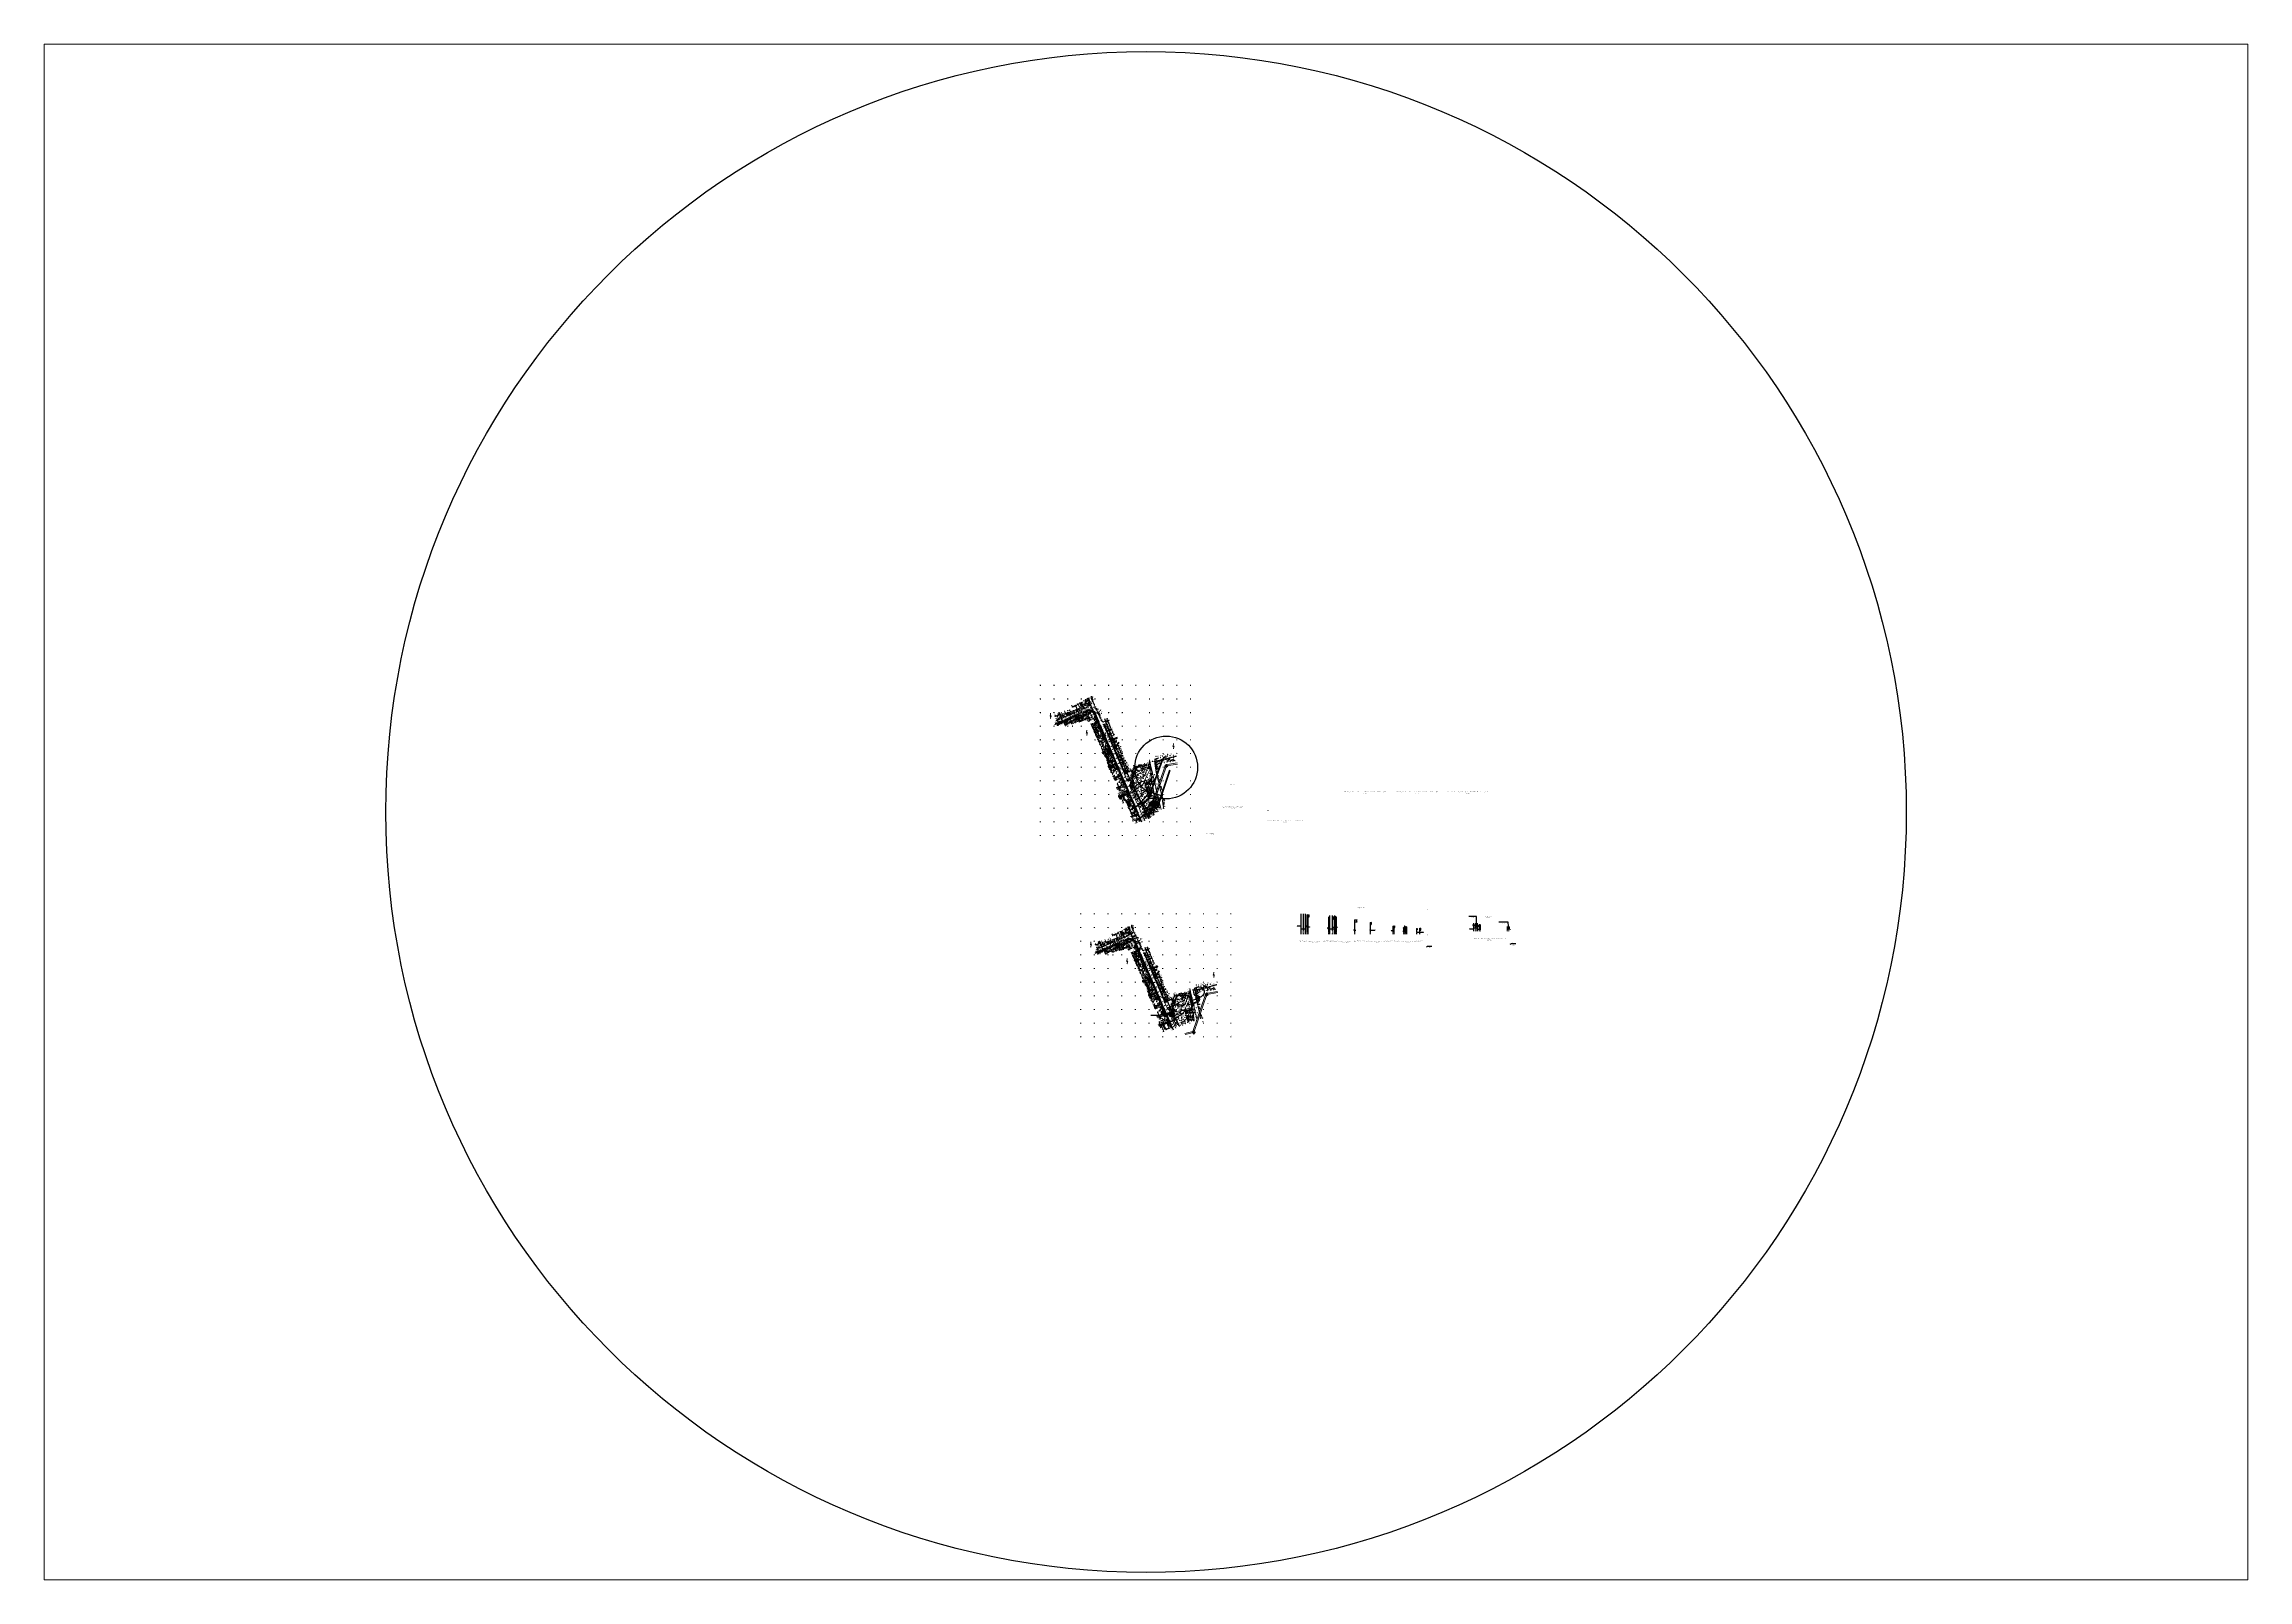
# Paper-space layout 'Лист3' of a CAD drawing. Header units: metres. Extents: x 29 to 258, y 20 to 180.
# The model-space entities are those that its viewports show. They can reach past a viewport. Long polylines and large blocks are cut down to what shows.
import ezdxf
from ezdxf import colors
from ezdxf.entities.mleader import LeaderData, LeaderLine
from ezdxf.enums import TextEntityAlignment as Align
from ezdxf.lldxf.tags import DXFTag
from ezdxf.math import Vec2, Vec3

# ---------------------------------------------------------------- set-up
doc = ezdxf.new("R2010")
doc.units = ezdxf.units.M
doc.set_wipeout_variables(frame=1)
for name, pattern in [('23', [3, 2, -1]), ('71100000a', [1, 0, -1]), ('71327800', [1, 0, -1]), ('COMMUN', [6, 5, -1]), ('DASHED', [0.75, 0.5, -0.25]), ('DASHEDX2', [1.5, 1, -0.5]), ('DOT', [0.25, 0, -0.25])]:
    doc.linetypes.add(name, pattern=pattern)
for name, color, linetype, lineweight, transparency in [('31252100', 7, 'Continuous', 18, 0.65), ('51361400', 7, 'Continuous', 18, 0.65), ('51361800', 7, 'Continuous', 18, 0.65), ('51361810', 7, 'Continuous', 18, 0.65), ('51361930', 7, 'Continuous', 18, 0.65), ('51361960', 7, 'Continuous', 18, 0.65), ('51361990', 7, 'Continuous', 18, 0.65), ('51472300', 7, 'Continuous', 18, 0.65), ('51472700', 7, 'Continuous', 18, 0.65), ('51478210', 7, 'Continuous', 18, 0.65), ('51478610', 7, 'Continuous', 18, 0.65), ('62143700', 7, 'Continuous', 18, 0.65), ('62221000', 7, 'Continuous', 18, 0.65), ('71100000', 7, 'Continuous', 18, 0.65), ('71133100', 7, 'Continuous', 18, 0.65), ('71133200', 7, 'Continuous', 18, 0.65), ('71133300', 7, 'Continuous', 18, 0.65), ('71133600', 7, 'Continuous', 18, 0.65), ('71133800', 7, 'Continuous', 18, 0.65), ('71211000', 7, 'Continuous', 18, 0.65), ('82211000', 7, 'Continuous', 18, 0.65), ('82212000', 7, 'Continuous', 18, 0.65), ('82212100', 7, 'Continuous', 18, 0.65), ('82221000', 7, 'Continuous', 18, 0.65), ('82311000', 7, 'Continuous', 18, 0.65), ('82323000', 7, 'Continuous', 18, 0.65), ('Commun', 7, 'Continuous', 18, 0.65), ('CONTOURS-LABEL', 7, 'Continuous', 18, 0.65), ('ELE_SKLAD', 7, 'Continuous', 18, 0.65), ('GEO_POINTS', 7, 'Continuous', 18, 0.65), ('Grid', 7, 'Continuous', 18, 0.65), ('Otm', 7, 'Continuous', 18, 0.65), ('R_Поверхность10_CNT-MAJ', 7, 'Continuous', 18, 0.65), ('R_Поверхность10_CNT-MIN', 7, 'Continuous', 18, 0.65), ('R_Поверхность4_CNT-MAJ', 7, 'Continuous', 18, 0.65), ('R_Поверхность4_CNT-MIN', 7, 'Continuous', 18, 0.65), ('R_Поверхность5_CNT-MAJ', 7, 'Continuous', 18, 0.65), ('R_Поверхность5_CNT-MIN', 7, 'Continuous', 18, 0.65), ('R_Поверхность6_CNT-MAJ', 7, 'Continuous', 18, 0.65), ('R_Поверхность6_CNT-MIN', 7, 'Continuous', 18, 0.65), ('R_Поверхность7_CNT-MAJ', 7, 'Continuous', 18, 0.65), ('R_Поверхность7_CNT-MIN', 7, 'Continuous', 18, 0.65), ('R_Поверхность8_CNT-MAJ', 7, 'Continuous', 18, 0.65), ('R_Поверхность8_CNT-MIN', 7, 'Continuous', 18, 0.65), ('R_Поверхность9_CNT-MAJ', 7, 'Continuous', 18, 0.65), ('R_Поверхность9_CNT-MIN', 7, 'Continuous', 18, 0.65), ('Sit', 7, 'Continuous', 18, 0.65), ('Text', 7, 'Continuous', 18, 0.65), ('Text_com', 7, 'Continuous', 18, 0.65), ('Us_znak', 7, 'Continuous', 18, 0.65), ('Us_znak_fon', 7, 'Continuous', 18, 0.65), ('Рамка и сетка', 7, 'Continuous', 18, 0.65)]:
    doc.layers.add(name, color=color, linetype=linetype, lineweight=lineweight, transparency=transparency)
for name, color, linetype in [('71224000', 7, 'Continuous'), ('71315000', 7, 'Continuous'), ('71327800', 7, 'Continuous'), ('R_Поверхность1_CNT-MAJ', 7, 'Continuous'), ('R_Поверхность1_CNT-MIN', 7, 'Continuous'), ('Текст_свой', 7, 'Continuous')]:
    doc.layers.add(name, color=color, linetype=linetype)
doc.layers.add('A_GRADE2D', color=7, linetype='Continuous', transparency=0.65)
for name, color, linetype, lineweight in [('НВ текст', 213, 'Continuous', 13), ('оси и размеры', 7, 'Continuous', 18), ('Сети_К2.Метки', 30, 'Continuous', 9)]:
    doc.layers.add(name, color=color, linetype=linetype, lineweight=lineweight)
doc.styles.add('eskd', font='ESKD1.shx', dxfattribs={"width": 1.2, "oblique": 15})
doc.styles.get("Standard").update_dxf_attribs({"font": 'GOST_0.TTF', "oblique": 15})
doc.styles.add('style1', font='times.ttf', dxfattribs={"height": 1})
tags = doc.linetypes.add('122-6_3 Газопровод-тр.подземный', pattern='A,8,-2,8,-2,2.7,["Г",Standard,S=2.5,R=0,X=0,Y=-1.25],-2.5,2.8,-2,8,-2,8,-2', length=50).pattern_tags.tags
tags[12] = DXFTag(74, 10)
doc.linetypes.add('KABELww_500', pattern='A,0.0001,-0.4,[131,ltypeshp.shx,S=0.4,R=90,X=0.4,Y=-0.4],0.2,[131,ltypeshp.shx,S=0.2,R=90,X=0.4,Y=-0.2],3.6,[131,ltypeshp.shx,S=0.2,R=-90,X=-0.4,Y=0.2],0.2,[131,ltypeshp.shx,S=0.4,R=-90,X=-0.4,Y=0.4],-0.8,4,-0.4', length=9.6001)
doc.linetypes.add('TEL_500', pattern='A,0.0001,-0.5,1.5,[133,ltypeshp.shx,S=0.1,R=0,X=-0.1,Y=0],1.5,-0.5', length=4.0001)
doc.linetypes.add('ПОДЗ_ЛИНИИ_СВЯЗИ', pattern='A,4.8,-0.2,[133,ltypeshp.shx,S=0.2,R=0,X=-0.2,Y=0],-0.2,4.8,-2', length=12)
doc.dimstyles.new('ISO-25', dxfattribs={"dimtxt": 2.5, "dimasz": 2.5, "dimexe": 1.25, "dimexo": 0.625, "dimtad": 1, "dimtxsty": 'Standard', "dimcen": 2.5, "dimadec": 0, "dimazin": 0, "dimtfac": 1, "dimtmove": 0, "dimatfit": 3, "dimfxl": 1, "dimarcsym": 0})

# ---------------------------------------------------------------- blocks, each defined once
blk = doc.blocks.new('71133100')
for p, q in [((0, 1), (0, 0)), ((0, 1), (0, 1)), ((0, 0), (1, 0))]:
    blk.add_line(p, q)
for centre, radius, start, end in [((0, 2), 0.52, 101.09, 227.21), ((0, 1), 0.538, 107.1058, 275.2306), ((0, 2), 0.5, 301.87, 85.62), ((0, 3), 0.39, 339.52, 198.62), ((0, 1), 0.52, 267.04, 76.7)]:
    blk.add_arc(centre, radius, start, end)
at = {"style": 'eskd', "oblique": 15}
blk.add_attdef('Z', (2, 0), '', height=2, dxfattribs=at)
blk = doc.blocks.new('71133200')
for p, q in [((-0.924145, 3.560442), (-1.024145, 3.360442)), ((-1.024145, 3.360442), (-0.977382, 2.864397)), ((-0.977382, 2.864397), (-0.861899, 1.88241)), ((-0.024145, 3.560442), (-0.924145, 3.560442)), ((-0.861899, 1.88241), (-0.374616, 1.28565)), ((-0.374616, 1.28565), (0, 1.039723)), ((-0.024145, 3.560442), (0.875855, 3.560442)), ((0, 1.039723), (0.401375, 1.321765)), ((0, 0), (0, 1.039723)), ((0.8, 0), (0, 0)), ((0.401375, 1.321765), (0.861899, 1.88241)), ((0.861899, 1.88241), (0.975974, 2.864397)), ((0.875855, 3.560442), (0.958164, 3.395824)), ((0.975974, 2.864397), (0.958164, 3.395824))]:
    blk.add_line(p, q)
at = {"style": 'eskd', "oblique": 14.9999777807}
blk.add_attdef('Z', (1.873004, -0.239356), '', height=2, dxfattribs=at)
blk = doc.blocks.new('71133600')
for p, q in [((-1, 3), (0, 3)), ((-1, 2), (0, 2)), ((0, 3), (1, 3)), ((0, 2), (1, 2))]:
    blk.add_line(p, q)
for points in [[(-1, 3), (0, 2), (0, 2), (1, 3)], [(-1, 1), (0, 1), (1, 1)], [(1, 0), (0, 0), (0, 4)]]:
    blk.add_lwpolyline(points)
at = {"style": 'eskd', "oblique": 15}
blk.add_attdef('Z', (2, 0), '', height=2, dxfattribs=at)
blk = doc.blocks.new('71133800')
blk.add_lwpolyline([(1, 0), (0, 0), (0, 1), (-1, 1), (0, 4), (1, 1), (0, 1)])
at = {"style": 'eskd', "oblique": 15}
blk.add_attdef('Z', (2, -1), '', height=2, dxfattribs=at)
blk = doc.blocks.new('51361930a')
for p, q in [((-1, 0), (1, 0)), ((0, 0), (0, -1))]:
    blk.add_line(p, q)
blk.add_circle((0, 0), 1)
at = {"style": 'eskd', "oblique": 15}
for tag, p in [('Z', (2, 1)), ('Z1', (2, -1)), ('Z2', (2, -3))]:
    blk.add_attdef(tag, p, '', height=2, dxfattribs=at)
blk = doc.blocks.new('51361990a')
blk.add_line((-1, 1), (1, -1))
blk.add_circle((0, 0), 1)
at = {"color": 7, "style": 'eskd', "oblique": 15}
for tag, p in [('Z', (2, 1)), ('Z1', (2, -1)), ('Z2', (2, -3))]:
    blk.add_attdef(tag, p, '', height=2, dxfattribs=at)
blk = doc.blocks.new('51472300')
for p, q in [((0, 0), (0, 3)), ((0, 3), (2, 3)), ((1, 2), (1, 3)), ((1, 2), (1, 3))]:
    blk.add_line(p, q)
at = {"color": 7}
for radius in [0.5, 0.05]:
    blk.add_circle((0, 0), radius, dxfattribs=at)
blk.add_arc((1, 2), 0.331, 182.1567, 357.8433)
at = {"oblique": 15}
blk.add_attdef('Z', (1, -1), '', height=2, dxfattribs=at)
blk = doc.blocks.new('71211000')
at = {"linetype": 'Continuous'}
h = blk.add_hatch(color=256, dxfattribs=at)
h.paths.add_polyline_path([(-0.39, -1.19, 1), (-0.99, -1.19, 1)])
h.paths.add_polyline_path([(-0.41, 1.18, 1), (-1.01, 1.18, 1)])
h.paths.add_polyline_path([(1.2, 0, 1), (1.8, 0, 1)])
for centre, radius in [((-0.71, 1.18), 0.3), ((0, 0), 0.4), ((1.5, 0), 0.3), ((-0.69, -1.19), 0.3)]:
    blk.add_circle(centre, radius)
blk = doc.blocks.new('71133300')
for p, q in [((0, 1), (0, 0)), ((0, 0), (1, 0))]:
    blk.add_line(p, q)
blk.add_lwpolyline([(0, 1), (0, 1), (-1, 1), (-1, 1), (-1, 1), (-1, 2), (-1, 3), (0, 3), (1, 3), (1, 2), (1, 1), (1, 1), (1, 1), (0, 1)], close=True)
at = {"style": 'eskd', "oblique": 15}
blk.add_attdef('Z', (2, -1), '', height=2, dxfattribs=at)
blk = doc.blocks.new('51472700')
for p, q in [((-2, 3), (2, 3)), ((-1, 2), (-1, 3)), ((-1, 2), (-1, 3)), ((0, 0), (0, 3)), ((1, 2), (1, 3)), ((1, 2), (1, 3))]:
    blk.add_line(p, q)
at = {"color": 7}
for radius in [0.5, 0.05]:
    blk.add_circle((0, 0), radius, dxfattribs=at)
for centre in [(-1, 2), (1, 2)]:
    blk.add_arc(centre, 0.331, 182.1567, 357.8433)
at = {"style": 'eskd', "oblique": 15}
blk.add_attdef('Z', (1, -1), '', height=2, dxfattribs=at)
blk = doc.blocks.new('51478610')
at = {"color": 7, "const_width": 0.375}
blk.add_lwpolyline([(0, 0, 1), (0, 0, 1), (0, 0)], format="xyb", close=True, dxfattribs=at)
blk.add_circle((0, 0), 0.5)
at = {"style": 'eskd', "oblique": 15}
blk.add_attdef('Z', (1, -1), '', height=2, dxfattribs=at)
blk = doc.blocks.new('51478210')
for p, q in [((0, 1), (-1, 0)), ((0, 1), (0, 3)), ((1, 0), (0, 1)), ((0, 1), (0, 1)), ((0, 0), (0, 0)), ((0, 0), (0, 0)), ((0, 0), (0, 0)), ((-1, 0), (0, -1)), ((0, 0), (0, 0)), ((0, -1), (1, 0)), ((0, -1), (0, -1))]:
    blk.add_line(p, q)
at = {"style": 'eskd', "oblique": 15}
blk.add_attdef('Z', (1, -1), '', height=2, dxfattribs=at)
blk = doc.blocks.new('62143700')
for p in [(0, 2), (0, 0)]:
    blk.add_line(p, (0, 0))
for points in [[(1, 2), (1, 3, 1.009478), (0, 3, 0.98)], [(0, 3), (0, 2, 1), (1, 2, -0.02)]]:
    blk.add_lwpolyline(points, format="xyb")
for centre in [(0, 3), (0, 3), (0, 2)]:
    blk.add_circle(centre, 0.02)
at = {"style": 'eskd', "oblique": 15}
blk.add_attdef('Z', (1, 0), '', height=2, dxfattribs=at)
blk = doc.blocks.new('*U43')
at = {"layer": '82311000', "ltscale": 0.5, "flags": 128}
blk.add_lwpolyline([(5192452.7, 4968943.9, 0.05, 0.05, 0), (5192452.8, 4968942.6, 0.05, 0.05, 0), (5192452.9, 4968942.2, 0, 0, 0)], format="xyseb", dxfattribs=at)
at = {"layer": '82311000', "linetype": 'Continuous', "ltscale": 0.5, "const_width": 0.05}
blk.add_lwpolyline([(5192452.8, 4968942.6), (5192453.2, 4968942.7)], dxfattribs=at)
blk = doc.blocks.new('*U44')
at = {"layer": '82311000', "ltscale": 0.5, "flags": 128}
blk.add_lwpolyline([(5192452.9, 4968942.2, 0.05, 0.05, 0), (5192453, 4968941, 0.05, 0.05, 0), (5192453.3, 4968938.5, 0.05, 0.05, 0), (5192453.4, 4968937.3, 0.05, 0.05, 0.288305), (5192454.2, 4968936.3, 0.05, 0.05, 0.200942), (5192455.1, 4968936.4, 0.05, 0.05, 0), (5192456.6, 4968936.9, 0.05, 0.05, 0), (5192457.7, 4968937.3, 0.05, 0.05, -0.161945), (5192458.9, 4968937.4, 0.05, 0.05, 0), (5192459, 4968937.3, 0.05, 0.05, 0), (5192460.6, 4968935.3, 0.05, 0.05, 0.02281), (5192460.6, 4968935.2, 0.05, 0.05, 0.255661), (5192461.6, 4968934.9, 0.05, 0.05, 0), (5192462.6, 4968935.9, 0.05, 0.05, 0), (5192464.3, 4968937.7, 0.05, 0.05, 0), (5192465.1, 4968938.5, 0.05, 0.05, 0.029321), (5192466.5, 4968938.7, 0.05, 0.05, 0.054013), (5192468.8, 4968939.5, 0.05, 0.05, 0.054013), (5192471, 4968940.8, 0.05, 0.05, 0.01967), (5192471.7, 4968941.4, 0.05, 0.05, 0), (5192473.3, 4968941.7, 0.05, 0.05, 0), (5192473.9, 4968941.8, 0.05, 0.05, 0), (5192475.6, 4968942.4, 0.05, 0.05, 0), (5192478, 4968943.2, 0.05, 0.05, 0), (5192478.4, 4968943.4, 0.05, 0.05, 0), (5192479.1, 4968944.4, 0, 0, 0)], format="xyseb", dxfattribs=at)
at = {"layer": '82311000', "linetype": 'Continuous', "ltscale": 0.5, "const_width": 0.05}
for points in [[(5192478, 4968943.2), (5192477.9, 4968943.6)], [(5192453, 4968941), (5192453.4, 4968941)], [(5192453.3, 4968938.5), (5192453.7, 4968938.5)], [(5192454.2, 4968936.3), (5192454.3, 4968936.7)], [(5192456.6, 4968936.9), (5192456.5, 4968937.3)], [(5192459, 4968937.3), (5192459.3, 4968937.5)], [(5192460.6, 4968935.2), (5192460.9, 4968935.5)], [(5192462.6, 4968935.9), (5192462.3, 4968936.2)], [(5192464.3, 4968937.7), (5192464.1, 4968938)], [(5192466.5, 4968938.7), (5192466.4, 4968939.1)], [(5192468.8, 4968939.5), (5192468.7, 4968939.9)], [(5192471, 4968940.8), (5192470.7, 4968941.1)], [(5192473.3, 4968941.7), (5192473.2, 4968942.1)], [(5192475.6, 4968942.4), (5192475.5, 4968942.8)]]:
    blk.add_lwpolyline(points, dxfattribs=at)
blk = doc.blocks.new('*U45')
at = {"layer": '82212100', "linetype": 'Continuous', "ltscale": 0.5}
for points in [[(5192453.1, 4968951.1, 1), (5192453.1, 4968951.2, 1)], [(5192455.1, 4968949.4, 1), (5192455, 4968949.4, 1)], [(5192457.6, 4968950.4, 1), (5192457.6, 4968950.3, 1)]]:
    blk.add_hatch(color=256, dxfattribs=at).paths.add_polyline_path(points, flags=0)
at = {"layer": '82212100', "linetype": 'Continuous', "ltscale": 0.5, "flags": 128}
blk.add_lwpolyline([(5192452.7, 4968952.6, 0.1, 0.1, 0), (5192453, 4968951.4, 0, 0, 0)], format="xyseb", dxfattribs=at)
at = {"layer": '82212100', "linetype": 'Continuous', "ltscale": 0.5, "const_width": 0.05}
for points in [[(5192452.9, 4968951.1), (5192452.7, 4968951.1)], [(5192452.8, 4968951.3), (5192453.3, 4968951.5)], [(5192452.9, 4968950.8), (5192452.8, 4968951.3)], [(5192453.4, 4968951), (5192452.9, 4968950.8)], [(5192453.3, 4968951.5), (5192453.4, 4968951)], [(5192454.7, 4968949.2), (5192454.9, 4968949.7)], [(5192455.2, 4968949.1), (5192454.7, 4968949.2)], [(5192454.9, 4968949.7), (5192455.3, 4968949.6)], [(5192455, 4968949.2), (5192454.9, 4968949)], [(5192455.3, 4968949.6), (5192455.2, 4968949.1)], [(5192457.3, 4968950.5), (5192457.8, 4968950.7)], [(5192457.5, 4968950), (5192457.3, 4968950.5)], [(5192457.9, 4968950.2), (5192457.5, 4968950)], [(5192457.8, 4968950.7), (5192457.9, 4968950.2)], [(5192457.9, 4968950.4), (5192458, 4968950.5)]]:
    blk.add_lwpolyline(points, dxfattribs=at)
at = {"layer": '82212100', "linetype": 'Continuous', "ltscale": 0.5}
for points in [[(5192453.2, 4968950.9, 0.1, 0.1, 0), (5192453.4, 4968949.8, 0.1, 0.1, 0), (5192454.8, 4968949.5, 0, 0, 0)], [(5192455.3, 4968949.3, 0.1, 0.1, 0), (5192455.9, 4968949.2, 0.1, 0.1, 0), (5192457.7, 4968950.1, 0.1, 0.1, 0), (5192457.7, 4968950.1, 0, 0, 0)]]:
    blk.add_lwpolyline(points, format="xyseb", dxfattribs=at)
at = {"layer": '82212100', "ltscale": 0.5}
blk.add_lwpolyline([(5192457.5, 4968950.6, 0.1, 0.1, 0), (5192456.6, 4968953.2, 0.1, 0.1, 0), (5192456.5, 4968953.4, 0, 0, 0)], format="xyseb", dxfattribs=at)
blk = doc.blocks.new('*U46')
at = {"layer": '82212100', "linetype": 'Continuous', "ltscale": 0.5}
for points in [[(5192465.2, 4968955.5, 1), (5192465.2, 4968955.5, 1)], [(5192468.1, 4968956.2, 1), (5192468.1, 4968956.2, 1)], [(5192471, 4968956.9, 1), (5192471, 4968956.9, 1)], [(5192473.9, 4968957.6, 1), (5192474, 4968957.6, 1)], [(5192476.8, 4968958.3, 1), (5192476.9, 4968958.3, 1)], [(5192479.7, 4968959, 1), (5192479.8, 4968959, 1)], [(5192481.9, 4968960.8, 1), (5192481.9, 4968960.8, 1)], [(5192484.4, 4968962.1, 1), (5192484.4, 4968962.2, 1)], [(5192487.2, 4968963.1, 1), (5192487.3, 4968963.1, 1)], [(5192490.1, 4968964.1, 1), (5192490.1, 4968964.1, 1)], [(5192492.9, 4968965, 1), (5192493, 4968965, 1)]]:
    blk.add_hatch(color=256, dxfattribs=at).paths.add_polyline_path(points, flags=0)
at = {"layer": '82212100', "ltscale": 0.5}
blk.add_lwpolyline([(5192464.9, 4968955.5, 0.1, 0.1, 0), (5192464.1, 4968955.3, 0.1, 0.1, 0), (5192464.7, 4968953.5, 0, 0, 0)], format="xyseb", dxfattribs=at)
at = {"layer": '82212100', "linetype": 'Continuous', "ltscale": 0.5}
for points, const_width in [([(5192464.9, 4968955.7), (5192465.4, 4968955.8)], 0.05), ([(5192465, 4968955.2), (5192464.9, 4968955.7)], 0.05), ([(5192465.5, 4968955.3), (5192465, 4968955.2)], 0.05), ([(5192465.1, 4968955.8), (5192465.1, 4968955.9)], 0.05), ([(5192465.4, 4968955.8), (5192465.5, 4968955.3)], 0.05), ([(5192467.9, 4968956.2), (5192465.4, 4968955.6)], 0.1), ([(5192467.8, 4968956.4), (5192468.3, 4968956.5)], 0.05), ([(5192467.9, 4968955.9), (5192467.8, 4968956.4)], 0.05), ([(5192468.4, 4968956), (5192467.9, 4968955.9)], 0.05), ([(5192468, 4968956.5), (5192468, 4968956.6)], 0.05), ([(5192470.8, 4968956.9), (5192468.3, 4968956.3)], 0.1), ([(5192468.3, 4968956.5), (5192468.4, 4968956)], 0.05), ([(5192470.7, 4968957.1), (5192471.2, 4968957.2)], 0.05), ([(5192470.8, 4968956.6), (5192470.7, 4968957.1)], 0.05), ([(5192471.3, 4968956.7), (5192470.8, 4968956.6)], 0.05), ([(5192471, 4968957.2), (5192470.9, 4968957.3)], 0.05), ([(5192473.7, 4968957.6), (5192471.3, 4968957)], 0.1), ([(5192471.2, 4968957.2), (5192471.3, 4968956.7)], 0.05), ([(5192473.6, 4968957.8), (5192474.1, 4968957.9)], 0.05), ([(5192473.7, 4968957.3), (5192473.6, 4968957.8)], 0.05), ([(5192474.2, 4968957.4), (5192473.7, 4968957.3)], 0.05), ([(5192473.9, 4968957.9), (5192473.8, 4968958)], 0.05), ([(5192476.6, 4968958.3), (5192474.2, 4968957.7)], 0.1), ([(5192474.1, 4968957.9), (5192474.2, 4968957.4)], 0.05), ([(5192476.5, 4968958.5), (5192477, 4968958.6)], 0.05), ([(5192476.7, 4968958), (5192476.5, 4968958.5)], 0.05), ([(5192477.1, 4968958.1), (5192476.7, 4968958)], 0.05), ([(5192476.8, 4968958.6), (5192476.8, 4968958.7)], 0.05), ([(5192479.5, 4968959), (5192477.1, 4968958.4)], 0.1), ([(5192477, 4968958.6), (5192477.1, 4968958.1)], 0.05), ([(5192479.5, 4968959.2), (5192479.9, 4968959.3)], 0.05), ([(5192479.6, 4968958.7), (5192479.5, 4968959.2)], 0.05), ([(5192479.7, 4968959.3), (5192479.7, 4968959.4)], 0.05), ([(5192480.1, 4968958.8), (5192479.6, 4968958.7)], 0.05), ([(5192479.9, 4968959.3), (5192480.1, 4968958.8)], 0.05), ([(5192481.6, 4968960.7), (5192481.8, 4968961.1)], 0.05), ([(5192481.7, 4968960.9), (5192481.6, 4968961)], 0.05), ([(5192482, 4968960.5), (5192481.6, 4968960.7)], 0.05), ([(5192481.8, 4968961.1), (5192482.2, 4968960.9)], 0.05), ([(5192482.2, 4968960.9), (5192482, 4968960.5)], 0.05), ([(5192484.1, 4968962.3), (5192484.6, 4968962.5)], 0.05), ([(5192484.3, 4968961.8), (5192484.1, 4968962.3)], 0.05), ([(5192484.7, 4968962), (5192484.3, 4968961.8)], 0.05), ([(5192484.3, 4968962.4), (5192484.3, 4968962.5)], 0.05), ([(5192487, 4968963), (5192484.7, 4968962.2)], 0.1), ([(5192484.6, 4968962.5), (5192484.7, 4968962)], 0.05), ([(5192486.9, 4968963.3), (5192487.4, 4968963.4)], 0.05), ([(5192487.1, 4968962.8), (5192486.9, 4968963.3)], 0.05), ([(5192487.2, 4968963.4), (5192487.1, 4968963.5)], 0.05), ([(5192487.6, 4968963), (5192487.1, 4968962.8)], 0.05), ([(5192489.9, 4968964), (5192487.5, 4968963.2)], 0.1), ([(5192487.4, 4968963.4), (5192487.6, 4968963)], 0.05), ([(5192489.8, 4968964.2), (5192490.3, 4968964.4)], 0.05), ([(5192489.9, 4968963.8), (5192489.8, 4968964.2)], 0.05), ([(5192490, 4968964.3), (5192490, 4968964.5)], 0.05), ([(5192490.4, 4968963.9), (5192489.9, 4968963.8)], 0.05), ([(5192490.3, 4968964.4), (5192490.4, 4968963.9)], 0.05), ([(5192492.7, 4968965), (5192490.3, 4968964.2)], 0.1), ([(5192492.6, 4968965.2), (5192493.1, 4968965.4)], 0.05), ([(5192492.8, 4968964.7), (5192492.6, 4968965.2)], 0.05), ([(5192492.9, 4968965.3), (5192492.8, 4968965.4)], 0.05), ([(5192493.3, 4968964.9), (5192492.8, 4968964.7)], 0.05), ([(5192493.1, 4968965.4), (5192493.3, 4968964.9)], 0.05)]:
    blk.add_lwpolyline(points, dxfattribs=dict(at, const_width=const_width))
for points in [[(5192481.8, 4968960.6, 0.1, 0.1, 0), (5192481, 4968959.3, 0.1, 0.1, 0), (5192480, 4968959.1, 0, 0, 0)], [(5192484.2, 4968962.1, 0.1, 0.1, 0), (5192482.3, 4968961.4, 0.1, 0.1, 0), (5192482, 4968961, 0, 0, 0)]]:
    blk.add_lwpolyline(points, format="xyseb", dxfattribs=at)
at = {"layer": '82212100', "linetype": 'Continuous', "ltscale": 0.5, "flags": 128}
blk.add_lwpolyline([(5192494.4, 4968965.5, 0.1, 0.1, 0), (5192493.2, 4968965.1, 0, 0, 0)], format="xyseb", dxfattribs=at)
blk = doc.blocks.new('*U47')
at = {"layer": '82212100', "linetype": 'Continuous', "ltscale": 0.5}
for points in [[(5192454.1, 4968953.1, 1), (5192454.1, 4968953.1, 1)], [(5192457, 4968953.7, 1), (5192457, 4968953.7, 1)], [(5192459.9, 4968954.3, 1), (5192460, 4968954.3, 1)], [(5192462.6, 4968954.5, 1), (5192462.6, 4968954.5, 1)]]:
    blk.add_hatch(color=256, dxfattribs=at).paths.add_polyline_path(points, flags=0)
at = {"layer": '82212100', "ltscale": 0.5, "const_width": 0.1}
blk.add_lwpolyline([(5192453.8, 4968953.1), (5192451.2, 4968952.5)], dxfattribs=at)
at = {"layer": '82212100', "linetype": 'Continuous', "ltscale": 0.5}
for points, const_width in [([(5192453.8, 4968953.3), (5192454.3, 4968953.4)], 0.05), ([(5192453.9, 4968952.8), (5192453.8, 4968953.3)], 0.05), ([(5192454.4, 4968952.9), (5192453.9, 4968952.8)], 0.05), ([(5192454, 4968953.4), (5192454, 4968953.5)], 0.05), ([(5192456.8, 4968953.7), (5192454.3, 4968953.2)], 0.1), ([(5192454.3, 4968953.4), (5192454.4, 4968952.9)], 0.05), ([(5192456.7, 4968953.9), (5192457.2, 4968954)], 0.05), ([(5192456.8, 4968953.4), (5192456.7, 4968953.9)], 0.05), ([(5192457.3, 4968953.5), (5192456.8, 4968953.4)], 0.05), ([(5192457, 4968954), (5192456.9, 4968954.1)], 0.05), ([(5192459.7, 4968954.3), (5192457.3, 4968953.8)], 0.1), ([(5192457.2, 4968954), (5192457.3, 4968953.5)], 0.05), ([(5192459.7, 4968954.5), (5192460.1, 4968954.6)], 0.05), ([(5192459.8, 4968954), (5192459.7, 4968954.5)], 0.05), ([(5192460.3, 4968954.2), (5192459.8, 4968954)], 0.05), ([(5192459.9, 4968954.6), (5192459.9, 4968954.7)], 0.05), ([(5192460.1, 4968954.6), (5192460.3, 4968954.2)], 0.05), ([(5192462.3, 4968954.6), (5192462.8, 4968954.8)], 0.05), ([(5192462.5, 4968954.2), (5192462.3, 4968954.6)], 0.05), ([(5192463, 4968954.4), (5192462.5, 4968954.2)], 0.05), ([(5192462.8, 4968954.8), (5192463, 4968954.4)], 0.05), ([(5192462.9, 4968954.6), (5192463, 4968954.6)], 0.05)]:
    blk.add_lwpolyline(points, dxfattribs=dict(at, const_width=const_width))
blk.add_lwpolyline([(5192462.5, 4968954.7, 0.1, 0.1, 0), (5192462.5, 4968954.9, 0.1, 0.1, 0), (5192460.2, 4968954.4, 0, 0, 0)], format="xyseb", dxfattribs=at)
at = {"layer": '82212100', "linetype": 'Continuous', "ltscale": 0.5, "flags": 128}
blk.add_lwpolyline([(5192463.2, 4968953.1, 0.1, 0.1, 0), (5192462.7, 4968954.3, 0, 0, 0)], format="xyseb", dxfattribs=at)
blk = doc.blocks.new('*U48')
at = {"layer": '82212100', "linetype": 'Continuous', "ltscale": 0.5}
for points in [[(5192481.9, 4968960.8, 1), (5192481.9, 4968960.8, 1)], [(5192484.4, 4968962.1, 1), (5192484.4, 4968962.2, 1)], [(5192487.2, 4968963.1, 1), (5192487.3, 4968963.1, 1)], [(5192490.1, 4968964.1, 1), (5192490.1, 4968964.1, 1)], [(5192492.9, 4968965, 1), (5192493, 4968965, 1)]]:
    blk.add_hatch(color=256, dxfattribs=at).paths.add_polyline_path(points, flags=0)
at = {"layer": '82212100', "ltscale": 0.5, "const_width": 0.1}
blk.add_lwpolyline([(5192481.8, 4968960.6), (5192481, 4968959.3)], dxfattribs=at)
at = {"layer": '82212100', "linetype": 'Continuous', "ltscale": 0.5}
for points, const_width in [([(5192481.6, 4968960.7), (5192481.8, 4968961.1)], 0.05), ([(5192481.7, 4968960.9), (5192481.6, 4968961)], 0.05), ([(5192482, 4968960.5), (5192481.6, 4968960.7)], 0.05), ([(5192481.8, 4968961.1), (5192482.2, 4968960.9)], 0.05), ([(5192482.2, 4968960.9), (5192482, 4968960.5)], 0.05), ([(5192484.1, 4968962.3), (5192484.6, 4968962.5)], 0.05), ([(5192484.3, 4968961.8), (5192484.1, 4968962.3)], 0.05), ([(5192484.7, 4968962), (5192484.3, 4968961.8)], 0.05), ([(5192484.3, 4968962.4), (5192484.3, 4968962.5)], 0.05), ([(5192487, 4968963), (5192484.7, 4968962.2)], 0.1), ([(5192484.6, 4968962.5), (5192484.7, 4968962)], 0.05), ([(5192486.9, 4968963.3), (5192487.4, 4968963.4)], 0.05), ([(5192487.1, 4968962.8), (5192486.9, 4968963.3)], 0.05), ([(5192487.2, 4968963.4), (5192487.1, 4968963.5)], 0.05), ([(5192487.6, 4968963), (5192487.1, 4968962.8)], 0.05), ([(5192489.9, 4968964), (5192487.5, 4968963.2)], 0.1), ([(5192487.4, 4968963.4), (5192487.6, 4968963)], 0.05), ([(5192489.8, 4968964.2), (5192490.3, 4968964.4)], 0.05), ([(5192489.9, 4968963.8), (5192489.8, 4968964.2)], 0.05), ([(5192490, 4968964.3), (5192490, 4968964.5)], 0.05), ([(5192490.4, 4968963.9), (5192489.9, 4968963.8)], 0.05), ([(5192490.3, 4968964.4), (5192490.4, 4968963.9)], 0.05), ([(5192492.7, 4968965), (5192490.3, 4968964.2)], 0.1), ([(5192492.6, 4968965.2), (5192493.1, 4968965.4)], 0.05), ([(5192492.8, 4968964.7), (5192492.6, 4968965.2)], 0.05), ([(5192492.9, 4968965.3), (5192492.8, 4968965.4)], 0.05), ([(5192493.3, 4968964.9), (5192492.8, 4968964.7)], 0.05), ([(5192493.1, 4968965.4), (5192493.3, 4968964.9)], 0.05)]:
    blk.add_lwpolyline(points, dxfattribs=dict(at, const_width=const_width))
blk.add_lwpolyline([(5192484.2, 4968962.1, 0.1, 0.1, 0), (5192482.3, 4968961.4, 0.1, 0.1, 0), (5192482, 4968961, 0, 0, 0)], format="xyseb", dxfattribs=at)
at = {"layer": '82212100', "linetype": 'Continuous', "ltscale": 0.5, "flags": 128}
blk.add_lwpolyline([(5192494.4, 4968965.5, 0.1, 0.1, 0), (5192493.2, 4968965.1, 0, 0, 0)], format="xyseb", dxfattribs=at)
blk = doc.blocks.new('*U49')
at = {"layer": '82212100', "linetype": 'Continuous', "ltscale": 0.5}
for points in [[(5192467.1, 4968948.7, 1), (5192467.1, 4968948.7, 1)], [(5192470, 4968949.5, 1), (5192470, 4968949.6, 1)], [(5192472.8, 4968950.4, 1), (5192472.9, 4968950.4, 1)], [(5192473.5, 4968955.7, 1), (5192473.5, 4968955.8, 1)], [(5192474.2, 4968952.8, 1), (5192474.2, 4968952.8, 1)]]:
    blk.add_hatch(color=256, dxfattribs=at).paths.add_polyline_path(points, flags=0)
at = {"layer": '82212100', "ltscale": 0.5, "const_width": 0.1}
blk.add_lwpolyline([(5192466.9, 4968948.6), (5192466.6, 4968948.5)], dxfattribs=at)
at = {"layer": '82212100', "linetype": 'Continuous', "ltscale": 0.5}
for points, const_width in [([(5192466.8, 4968948.9), (5192467.3, 4968949)], 0.05), ([(5192466.9, 4968948.4), (5192466.8, 4968948.9)], 0.05), ([(5192467.4, 4968948.5), (5192466.9, 4968948.4)], 0.05), ([(5192467, 4968948.9), (5192467, 4968949.1)], 0.05), ([(5192469.7, 4968949.5), (5192467.4, 4968948.8)], 0.1), ([(5192467.3, 4968949), (5192467.4, 4968948.5)], 0.05), ([(5192469.7, 4968949.7), (5192470.2, 4968949.9)], 0.05), ([(5192469.8, 4968949.2), (5192469.7, 4968949.7)], 0.05), ([(5192469.9, 4968949.8), (5192469.9, 4968949.9)], 0.05), ([(5192470.3, 4968949.4), (5192469.8, 4968949.2)], 0.05), ([(5192470.2, 4968949.9), (5192470.3, 4968949.4)], 0.05), ([(5192472.6, 4968950.3), (5192470.2, 4968949.6)], 0.1), ([(5192472.5, 4968950.6), (5192473, 4968950.7)], 0.05), ([(5192472.7, 4968950.1), (5192472.5, 4968950.6)], 0.05), ([(5192472.8, 4968950.7), (5192472.7, 4968950.8)], 0.05), ([(5192473.2, 4968950.3), (5192472.7, 4968950.1)], 0.05), ([(5192473, 4968950.7), (5192473.2, 4968950.3)], 0.05), ([(5192473.3, 4968955.7), (5192473.1, 4968955.6)], 0.05), ([(5192473.2, 4968955.9), (5192473.7, 4968956.1)], 0.05), ([(5192473.3, 4968955.4), (5192473.2, 4968955.9)], 0.05), ([(5192473.8, 4968955.6), (5192473.3, 4968955.4)], 0.05), ([(5192473.7, 4968956.1), (5192473.8, 4968955.6)], 0.05), ([(5192473.9, 4968952.9), (5192473.8, 4968952.9)], 0.05), ([(5192473.9, 4968952.6), (5192474, 4968953.1)], 0.05), ([(5192474.4, 4968952.5), (5192473.9, 4968952.6)], 0.05), ([(5192474, 4968953.1), (5192474.5, 4968953)], 0.05), ([(5192474.5, 4968953), (5192474.4, 4968952.5)], 0.05)]:
    blk.add_lwpolyline(points, dxfattribs=dict(at, const_width=const_width))
at = {"layer": '82212100', "linetype": 'Continuous', "ltscale": 0.5, "flags": 128}
blk.add_lwpolyline([(5192473.1, 4968957.2, 0.1, 0.1, 0), (5192473.4, 4968956, 0, 0, 0)], format="xyseb", dxfattribs=at)
at = {"layer": '82212100', "linetype": 'Continuous', "ltscale": 0.5}
for points in [[(5192474.1, 4968952.6, 0.1, 0.1, 0), (5192473.6, 4968950.6, 0.1, 0.1, 0), (5192473.1, 4968950.5, 0, 0, 0)], [(5192473.6, 4968955.5, 0.1, 0.1, 0), (5192474.3, 4968953.1, 0.1, 0.1, 0), (5192474.3, 4968953, 0, 0, 0)]]:
    blk.add_lwpolyline(points, format="xyseb", dxfattribs=at)
blk = doc.blocks.new('*U50')
at = {"layer": '82212100', "linetype": 'Continuous', "ltscale": 0.5}
for points in [[(5192340.5, 4969097.2, 1), (5192340.5, 4969097.1, 1)], [(5192343.3, 4969098.2, 1), (5192343.3, 4969098.2, 1)]]:
    blk.add_hatch(color=256, dxfattribs=at).paths.add_polyline_path(points, flags=0)
at = {"layer": '82212100', "linetype": 'Continuous', "ltscale": 0.5, "flags": 128}
blk.add_lwpolyline([(5192339.1, 4969096.6, 0.1, 0.1, 0), (5192340.3, 4969097.1, 0, 0, 0)], format="xyseb", dxfattribs=at)
at = {"layer": '82212100', "linetype": 'Continuous', "ltscale": 0.5}
for points, const_width in [([(5192340.2, 4969097.3), (5192340.6, 4969097.5)], 0.05), ([(5192340.4, 4969096.8), (5192340.2, 4969097.3)], 0.05), ([(5192340.8, 4969097), (5192340.4, 4969096.8)], 0.05), ([(5192340.6, 4969097.5), (5192340.8, 4969097)], 0.05), ([(5192340.6, 4969096.9), (5192340.6, 4969096.8)], 0.05), ([(5192340.7, 4969097.2), (5192343.1, 4969098.1)], 0.1), ([(5192343, 4969098.3), (5192343.5, 4969098.5)], 0.05), ([(5192343.2, 4969097.9), (5192343, 4969098.3)], 0.05), ([(5192343.6, 4969098), (5192343.2, 4969097.9)], 0.05), ([(5192343.5, 4969098.5), (5192343.6, 4969098)], 0.05), ([(5192343.4, 4969098), (5192343.5, 4969097.8)], 0.05)]:
    blk.add_lwpolyline(points, dxfattribs=dict(at, const_width=const_width))
at = {"layer": '82212100', "ltscale": 0.5, "const_width": 0.1}
blk.add_lwpolyline([(5192343.5, 4969098.3), (5192343.6, 4969098.3)], dxfattribs=at)
blk = doc.blocks.new('*U51')
at = {"layer": '82323000', "ltscale": 0.5, "flags": 128}
blk.add_lwpolyline([(5192364.6, 4969049.9, 0.05, 0.05, 0), (5192365.8, 4969050.3, 0.05, 0.05, 0), (5192368.1, 4969051.3, 0.05, 0.05, 0), (5192370.4, 4969052.3, 0.05, 0.05, 0), (5192371.2, 4969052.7, 0, 0, 0)], format="xyseb", dxfattribs=at)
at = {"layer": '82323000', "linetype": 'Continuous', "ltscale": 0.5, "const_width": 0.05}
for points in [[(5192365.4, 4969050.5), (5192365.8, 4969050.3)], [(5192365.8, 4969050.3), (5192365.9, 4969050.7)], [(5192368.1, 4969051.3), (5192367.9, 4969050.9)], [(5192368.5, 4969051.2), (5192368.1, 4969051.3)], [(5192370, 4969052.5), (5192370.4, 4969052.3)], [(5192370.4, 4969052.3), (5192370.5, 4969052.7)]]:
    blk.add_lwpolyline(points, dxfattribs=at)
blk = doc.blocks.new('*U52')
at = {"layer": '82211000', "linetype": 'Continuous', "ltscale": 0.5}
blk.add_hatch(color=256, dxfattribs=at).paths.add_polyline_path([(5192379.9, 4968964.3, 1), (5192379.9, 4968963.8, 1)], flags=0)
at = {"layer": '82211000', "ltscale": 0.5, "const_width": 0.1}
blk.add_lwpolyline([(5192379.9, 4968963.8, -0.102887), (5192379.6, 4968962.7, -0.102887)], format="xyb", dxfattribs=at)
at = {"layer": '82211000', "linetype": 'Continuous', "ltscale": 0.5, "flags": 128}
blk.add_lwpolyline([(5192379.6, 4968965.3, 0.1, 0.1, -0.08385), (5192379.9, 4968964.3, 0, 0, 0)], format="xyseb", dxfattribs=at)
blk = doc.blocks.new('*U53')
at = {"layer": '82211000', "linetype": 'Continuous', "ltscale": 0.5}
for points in [[(5192358.9, 4969012.1, 1), (5192359.1, 4969011.7, 1)], [(5192359.9, 4969009.8, 1), (5192360.1, 4969009.4, 1)], [(5192360.9, 4969007.5, 1), (5192361.1, 4969007.1, 1)], [(5192361.9, 4969005.2, 1), (5192362.1, 4969004.8, 1)], [(5192362.9, 4969002.9, 1), (5192363.1, 4969002.5, 1)], [(5192363.9, 4969000.6, 1), (5192364.1, 4969000.2, 1)], [(5192364.9, 4968998.3, 1), (5192365.1, 4968997.9, 1)], [(5192365.9, 4968996, 1), (5192366, 4968995.6, 1)], [(5192366.8, 4968993.7, 1), (5192367, 4968993.3, 1)], [(5192367.8, 4968991.4, 1), (5192368, 4968991, 1)], [(5192368.9, 4968989.2, 1), (5192369.1, 4968988.7, 1)], [(5192369.9, 4968986.9, 1), (5192370.1, 4968986.4, 1)], [(5192370.9, 4968984.6, 1), (5192371.1, 4968984.2, 1)], [(5192371.9, 4968982.3, 1), (5192372.2, 4968981.9, 1)], [(5192373, 4968980.1, 1), (5192373.2, 4968979.6, 1)], [(5192374, 4968977.8, 1), (5192374.2, 4968977.3, 1)], [(5192375, 4968975.5, 1), (5192375.2, 4968975, 1)], [(5192376.1, 4968973.2, 1), (5192376.3, 4968972.8, 1)], [(5192377.1, 4968970.9, 1), (5192377.3, 4968970.5, 1)], [(5192378.1, 4968968.7, 1), (5192378.3, 4968968.2, 1)], [(5192379.1, 4968966.4, 1), (5192379.4, 4968965.9, 1)]]:
    blk.add_hatch(color=256, dxfattribs=at).paths.add_polyline_path(points, flags=0)
at = {"layer": '82211000', "linetype": 'Continuous', "ltscale": 0.5, "flags": 128}
blk.add_lwpolyline([(5192358.5, 4969013, 0.1, 0.1, 0), (5192358.9, 4969012.1, 0, 0, 0)], format="xyseb", dxfattribs=at)
at = {"layer": '82211000', "linetype": 'Continuous', "ltscale": 0.5, "const_width": 0.1}
for points in [[(5192359.1, 4969011.7), (5192359.9, 4969009.8)], [(5192360.1, 4969009.4), (5192360.9, 4969007.5)], [(5192361.1, 4969007.1), (5192361.9, 4969005.2)], [(5192362.1, 4969004.8), (5192362.9, 4969002.9)], [(5192363.1, 4969002.5), (5192363.9, 4969000.6)], [(5192364.1, 4969000.2), (5192364.9, 4968998.3)], [(5192365.1, 4968997.9), (5192365.9, 4968996)], [(5192366, 4968995.6), (5192366.8, 4968993.7)], [(5192368, 4968991), (5192368.9, 4968989.2)], [(5192369.1, 4968988.7), (5192369.9, 4968986.9)], [(5192370.1, 4968986.4), (5192370.9, 4968984.6)], [(5192371.1, 4968984.2), (5192371.9, 4968982.3)], [(5192372.2, 4968981.9), (5192373, 4968980.1)], [(5192373.2, 4968979.6), (5192374, 4968977.8)], [(5192374.2, 4968977.3), (5192375, 4968975.5)], [(5192375.2, 4968975), (5192376.1, 4968973.2)], [(5192376.3, 4968972.8), (5192377.1, 4968970.9)], [(5192377.3, 4968970.5), (5192378.1, 4968968.7)], [(5192378.3, 4968968.2), (5192379.1, 4968966.4)]]:
    blk.add_lwpolyline(points, dxfattribs=at)
at = {"layer": '82211000', "linetype": 'Continuous', "ltscale": 0.5}
blk.add_lwpolyline([(5192367, 4968993.3, 0.1, 0.1, 0), (5192367.7, 4968991.8, 0.1, 0.1, 0), (5192367.8, 4968991.4, 0, 0, 0)], format="xyseb", dxfattribs=at)
at = {"layer": '82211000', "ltscale": 0.5, "const_width": 0.1}
blk.add_lwpolyline([(5192379.4, 4968965.9), (5192379.6, 4968965.3)], dxfattribs=at)
blk = doc.blocks.new('*U54')
at = {"layer": '82211000', "linetype": 'Continuous', "ltscale": 0.5}
for points in [[(5192401.5, 4968912.7, 1), (5192401.7, 4968912.2, 1)], [(5192402.5, 4968910.4, 1), (5192402.7, 4968909.9, 1)], [(5192403.5, 4968908.1, 1), (5192403.7, 4968907.6, 1)], [(5192404.5, 4968905.8, 1), (5192404.7, 4968905.3, 1)], [(5192405.5, 4968903.5, 1), (5192405.7, 4968903, 1)], [(5192406.5, 4968901.2, 1), (5192406.7, 4968900.7, 1)], [(5192407.5, 4968898.9, 1), (5192407.7, 4968898.4, 1)], [(5192408.5, 4968896.6, 1), (5192408.7, 4968896.1, 1)], [(5192409.5, 4968894.3, 1), (5192409.7, 4968893.9, 1)], [(5192410.5, 4968892, 1), (5192410.7, 4968891.6, 1)], [(5192411.5, 4968889.7, 1), (5192411.7, 4968889.3, 1)], [(5192412.5, 4968887.4, 1), (5192412.7, 4968887, 1)], [(5192413.5, 4968885.2, 1), (5192413.7, 4968884.7, 1)], [(5192414.5, 4968882.9, 1), (5192414.7, 4968882.4, 1)], [(5192415.6, 4968880.6, 1), (5192415.8, 4968880.1, 1)], [(5192416.6, 4968878.3, 1), (5192416.8, 4968877.8, 1)], [(5192417.6, 4968876, 1), (5192417.8, 4968875.5, 1)], [(5192418.6, 4968873.7, 1), (5192418.8, 4968873.3, 1)], [(5192419.5, 4968871.4, 1), (5192419.7, 4968871, 1)], [(5192420.5, 4968869.1, 1), (5192420.7, 4968868.6, 1)], [(5192421.5, 4968866.8, 1), (5192421.7, 4968866.3, 1)], [(5192422.5, 4968864.5, 1), (5192422.7, 4968864, 1)], [(5192423.4, 4968862.2, 1), (5192423.6, 4968861.7, 1)], [(5192424.4, 4968859.9, 1), (5192424.6, 4968859.4, 1)]]:
    blk.add_hatch(color=256, dxfattribs=at).paths.add_polyline_path(points, flags=0)
at = {"layer": '82211000', "linetype": 'Continuous', "ltscale": 0.5, "flags": 128}
blk.add_lwpolyline([(5192401.1, 4968913.6, 0.1, 0.1, 0), (5192401.5, 4968912.7, 0, 0, 0)], format="xyseb", dxfattribs=at)
at = {"layer": '82211000', "linetype": 'Continuous', "ltscale": 0.5, "const_width": 0.1}
for points in [[(5192401.7, 4968912.2), (5192402.5, 4968910.4)], [(5192402.7, 4968909.9), (5192403.5, 4968908.1)], [(5192403.7, 4968907.6), (5192404.5, 4968905.8)], [(5192404.7, 4968905.3), (5192405.5, 4968903.5)], [(5192406.7, 4968900.7), (5192407.5, 4968898.9)], [(5192407.7, 4968898.4), (5192408.5, 4968896.6)], [(5192408.7, 4968896.1), (5192409.5, 4968894.3)], [(5192409.7, 4968893.9), (5192410.5, 4968892)], [(5192410.7, 4968891.6), (5192411.5, 4968889.7)], [(5192411.7, 4968889.3), (5192412.5, 4968887.4)], [(5192412.7, 4968887), (5192413.5, 4968885.2)], [(5192413.7, 4968884.7), (5192414.5, 4968882.9)], [(5192414.7, 4968882.4), (5192415.6, 4968880.6)], [(5192415.8, 4968880.1), (5192416.6, 4968878.3)], [(5192416.8, 4968877.8), (5192417.6, 4968876)], [(5192418.8, 4968873.3), (5192419.5, 4968871.4)], [(5192419.7, 4968871), (5192420.5, 4968869.1)], [(5192420.7, 4968868.6), (5192421.5, 4968866.8)], [(5192421.7, 4968866.3), (5192422.5, 4968864.5)], [(5192422.7, 4968864), (5192423.4, 4968862.2)], [(5192423.6, 4968861.7), (5192424.4, 4968859.9)]]:
    blk.add_lwpolyline(points, dxfattribs=at)
at = {"layer": '82211000', "linetype": 'Continuous', "ltscale": 0.5}
for points in [[(5192405.7, 4968903, 0.1, 0.1, 0), (5192406.1, 4968902, 0.1, 0.1, 0), (5192406.5, 4968901.2, 0, 0, 0)], [(5192417.8, 4968875.5, 0.1, 0.1, 0), (5192418.4, 4968874, 0.1, 0.1, 0), (5192418.6, 4968873.7, 0, 0, 0)]]:
    blk.add_lwpolyline(points, format="xyseb", dxfattribs=at)
at = {"layer": '82211000', "ltscale": 0.5, "const_width": 0.1}
blk.add_lwpolyline([(5192424.6, 4968859.4), (5192425.4, 4968857.6)], dxfattribs=at)
blk = doc.blocks.new('*U55')
at = {"layer": '82212000', "linetype": 'Continuous', "ltscale": 0.5}
for points in [[(5192292.9, 4969091.6, 1), (5192292.9, 4969091.7, 1)], [(5192294.1, 4969088.9, 1), (5192294.1, 4969088.9, 1)], [(5192295.3, 4969086.1, 1), (5192295.2, 4969086.2, 1)], [(5192296.4, 4969083.4, 1), (5192296.4, 4969083.4, 1)], [(5192297.6, 4969080.6, 1), (5192297.6, 4969080.7, 1)]]:
    blk.add_hatch(color=256, dxfattribs=at).paths.add_polyline_path(points, flags=0)
at = {"layer": '82212000', "ltscale": 0.5, "const_width": 0.1}
blk.add_lwpolyline([(5192292.8, 4969091.9), (5192292.2, 4969093.2)], dxfattribs=at)
at = {"layer": '82212000', "linetype": 'Continuous', "ltscale": 0.5}
for points, const_width in [([(5192292.6, 4969091.8), (5192293, 4969092)], 0.05), ([(5192292.7, 4969091.3), (5192292.6, 4969091.8)], 0.05), ([(5192292.7, 4969091.6), (5192292.5, 4969091.5)], 0.05), ([(5192293.2, 4969091.5), (5192292.7, 4969091.3)], 0.05), ([(5192294, 4969089.1), (5192293, 4969091.4)], 0.1), ([(5192293, 4969092), (5192293.2, 4969091.5)], 0.05), ([(5192293.7, 4969089), (5192294.2, 4969089.2)], 0.05), ([(5192293.9, 4969088.6), (5192293.7, 4969089)], 0.05), ([(5192293.8, 4969088.8), (5192293.7, 4969088.7)], 0.05), ([(5192294.4, 4969088.8), (5192293.9, 4969088.6)], 0.05), ([(5192295.1, 4969086.4), (5192294.2, 4969088.7)], 0.1), ([(5192294.2, 4969089.2), (5192294.4, 4969088.8)], 0.05), ([(5192294.9, 4969086.3), (5192295.4, 4969086.5)], 0.05), ([(5192295.1, 4969085.8), (5192294.9, 4969086.3)], 0.05), ([(5192295, 4969086), (5192294.9, 4969086)], 0.05), ([(5192295.6, 4969086), (5192295.1, 4969085.8)], 0.05), ([(5192296.3, 4969083.6), (5192295.3, 4969085.9)], 0.1), ([(5192295.4, 4969086.5), (5192295.6, 4969086)], 0.05), ([(5192296.2, 4969083.3), (5192296.1, 4969083.2)], 0.05), ([(5192296.1, 4969083.5), (5192296.6, 4969083.7)], 0.05), ([(5192296.3, 4969083.1), (5192296.1, 4969083.5)], 0.05), ([(5192296.8, 4969083.3), (5192296.3, 4969083.1)], 0.05), ([(5192296.6, 4969083.7), (5192296.8, 4969083.3)], 0.05), ([(5192297.5, 4969080.9), (5192296.5, 4969083.2)], 0.1), ([(5192297.4, 4969080.5), (5192297.2, 4969080.5)], 0.05), ([(5192297.3, 4969080.8), (5192297.7, 4969081)], 0.05), ([(5192297.5, 4969080.3), (5192297.3, 4969080.8)], 0.05), ([(5192297.9, 4969080.5), (5192297.5, 4969080.3)], 0.05), ([(5192297.7, 4969081), (5192297.9, 4969080.5)], 0.05)]:
    blk.add_lwpolyline(points, dxfattribs=dict(at, const_width=const_width))
at = {"layer": '82212000', "linetype": 'Continuous', "ltscale": 0.5, "flags": 128}
blk.add_lwpolyline([(5192298.2, 4969079.3, 0.1, 0.1, 0), (5192297.7, 4969080.4, 0, 0, 0)], format="xyseb", dxfattribs=at)
blk = doc.blocks.new('*U56')
at = {"layer": '82212000', "linetype": 'Continuous', "ltscale": 0.5}
for points in [[(5192286.5, 4969105.9, 1), (5192286.5, 4969106, 1)], [(5192287.8, 4969103.2, 1), (5192287.7, 4969103.2, 1)], [(5192289, 4969100.4, 1), (5192288.9, 4969100.5, 1)]]:
    blk.add_hatch(color=256, dxfattribs=at).paths.add_polyline_path(points, flags=0)
at = {"layer": '82212000', "ltscale": 0.5, "const_width": 0.1}
blk.add_lwpolyline([(5192286.4, 4969106.2), (5192285.8, 4969107.7)], dxfattribs=at)
at = {"layer": '82212000', "linetype": 'Continuous', "ltscale": 0.5}
for points, const_width in [([(5192286.3, 4969105.9), (5192286.2, 4969105.8)], 0.05), ([(5192286.2, 4969106.1), (5192286.7, 4969106.3)], 0.05), ([(5192286.4, 4969105.6), (5192286.2, 4969106.1)], 0.05), ([(5192286.9, 4969105.8), (5192286.4, 4969105.6)], 0.05), ([(5192286.7, 4969106.3), (5192286.9, 4969105.8)], 0.05), ([(5192287.6, 4969103.4), (5192286.6, 4969105.7)], 0.1), ([(5192287.4, 4969103.3), (5192287.9, 4969103.5)], 0.05), ([(5192287.6, 4969102.9), (5192287.4, 4969103.3)], 0.05), ([(5192287.5, 4969103.1), (5192287.4, 4969103.1)], 0.05), ([(5192288.1, 4969103.1), (5192287.6, 4969102.9)], 0.05), ([(5192287.9, 4969103.5), (5192288.1, 4969103.1)], 0.05), ([(5192288.6, 4969100.6), (5192289.1, 4969100.8)], 0.05), ([(5192288.8, 4969100.1), (5192288.6, 4969100.6)], 0.05), ([(5192288.7, 4969100.4), (5192288.6, 4969100.3)], 0.05), ([(5192289.3, 4969100.4), (5192288.8, 4969100.1)], 0.05), ([(5192289.1, 4969100.8), (5192289.3, 4969100.4)], 0.05)]:
    blk.add_lwpolyline(points, dxfattribs=dict(at, const_width=const_width))
blk.add_lwpolyline([(5192288.8, 4969100.7, 0.1, 0.1, 0), (5192288.7, 4969100.9, 0.1, 0.1, 0), (5192287.8, 4969103, 0, 0, 0)], format="xyseb", dxfattribs=at)
at = {"layer": '82212000', "linetype": 'Continuous', "ltscale": 0.5, "flags": 128}
blk.add_lwpolyline([(5192289.6, 4969099.1, 0.1, 0.1, 0), (5192289.1, 4969100.2, 0, 0, 0)], format="xyseb", dxfattribs=at)
blk = doc.blocks.new('*U57')
at = {"layer": '82212000', "linetype": 'Continuous', "ltscale": 0.5}
blk.add_hatch(color=256, dxfattribs=at).paths.add_polyline_path([(5192293.9, 4969194.9, 1), (5192293.9, 4969194.9, 1)], flags=0)
at = {"layer": '82212000', "linetype": 'Continuous', "ltscale": 0.5, "flags": 128}
blk.add_lwpolyline([(5192292.6, 4969194.3, 0.1, 0.1, 0), (5192293.7, 4969194.8, 0, 0, 0)], format="xyseb", dxfattribs=at)
at = {"layer": '82212000', "linetype": 'Continuous', "ltscale": 0.5, "const_width": 0.05}
for points in [[(5192293.6, 4969195), (5192294, 4969195.3)], [(5192293.8, 4969194.6), (5192293.6, 4969195)], [(5192293.8, 4969195.1), (5192293.7, 4969195.3)], [(5192294.2, 4969194.8), (5192293.8, 4969194.6)], [(5192294, 4969195.3), (5192294.2, 4969194.8)]]:
    blk.add_lwpolyline(points, dxfattribs=at)
at = {"layer": '82212000', "ltscale": 0.5, "const_width": 0.1}
blk.add_lwpolyline([(5192294.1, 4969195), (5192296.1, 4969195.9)], dxfattribs=at)
blk = doc.blocks.new('*U58')
at = {"layer": '82211000', "linetype": 'Continuous', "ltscale": 0.5}
for points in [[(5192384.3, 4968952.2, 1), (5192384.7, 4968951.9, 1)], [(5192385.5, 4968950, 1), (5192385.7, 4968949.6, 1)], [(5192386.4, 4968947.7, 1), (5192386.6, 4968947.3, 1)], [(5192387.4, 4968945.4, 1), (5192387.6, 4968945, 1)], [(5192388.4, 4968943.1, 1), (5192388.6, 4968942.7, 1)], [(5192389.4, 4968940.8, 1), (5192389.6, 4968940.4, 1)], [(5192390.4, 4968938.5, 1), (5192390.6, 4968938.1, 1)], [(5192391.4, 4968936.2, 1), (5192391.6, 4968935.8, 1)], [(5192392.4, 4968933.9, 1), (5192392.6, 4968933.5, 1)], [(5192393.3, 4968931.7, 1), (5192393.5, 4968931.2, 1)], [(5192394.3, 4968929.4, 1), (5192394.5, 4968928.9, 1)], [(5192395.3, 4968927.1, 1), (5192395.5, 4968926.6, 1)], [(5192396.3, 4968924.8, 1), (5192396.5, 4968924.3, 1)], [(5192397.3, 4968922.5, 1), (5192397.5, 4968922, 1)]]:
    blk.add_hatch(color=256, dxfattribs=at).paths.add_polyline_path(points, flags=0)
at = {"layer": '82211000', "linetype": 'Continuous', "ltscale": 0.5, "flags": 128}
blk.add_lwpolyline([(5192383.6, 4968952.9, 0.1, 0.1, -0.129489), (5192383.6, 4968952.8, 0.1, 0.1, -0.055966), (5192384.3, 4968952.2, 0, 0, 0)], format="xyseb", dxfattribs=at)
at = {"layer": '82211000', "linetype": 'Continuous', "ltscale": 0.5}
for points in [[(5192384.6, 4968951.9, 0.1, 0.1, -0.008485), (5192384.7, 4968951.7, 0.1, 0.1, 0), (5192385.5, 4968950, 0, 0, 0)], [(5192389.6, 4968940.4, 0.1, 0.1, 0), (5192390.2, 4968939, 0.1, 0.1, 0), (5192390.4, 4968938.5, 0, 0, 0)]]:
    blk.add_lwpolyline(points, format="xyseb", dxfattribs=at)
at = {"layer": '82211000', "linetype": 'Continuous', "ltscale": 0.5, "const_width": 0.1}
for points in [[(5192385.7, 4968949.6), (5192386.4, 4968947.7)], [(5192386.6, 4968947.3), (5192387.4, 4968945.4)], [(5192387.6, 4968945), (5192388.4, 4968943.1)], [(5192388.6, 4968942.7), (5192389.4, 4968940.8)], [(5192390.6, 4968938.1), (5192391.4, 4968936.2)], [(5192391.6, 4968935.8), (5192392.4, 4968933.9)], [(5192392.6, 4968933.5), (5192393.3, 4968931.7)], [(5192393.5, 4968931.2), (5192394.3, 4968929.4)], [(5192394.5, 4968928.9), (5192395.3, 4968927.1)], [(5192395.5, 4968926.6), (5192396.3, 4968924.8)], [(5192396.5, 4968924.3), (5192397.3, 4968922.5)]]:
    blk.add_lwpolyline(points, dxfattribs=at)
at = {"layer": '82211000', "ltscale": 0.5, "const_width": 0.1}
blk.add_lwpolyline([(5192397.5, 4968922), (5192398.2, 4968920.4)], dxfattribs=at)
blk = doc.blocks.new('*U59')
at = {"layer": '82211000', "linetype": 'Continuous', "ltscale": 0.5}
for points in [[(5192406.5, 4968864.3, 1), (5192406.1, 4968864, 1)], [(5192407.4, 4968860.4, 1), (5192407.8, 4968860.7, 1)], [(5192408, 4968862.1, 1), (5192407.7, 4968862.6, 1)]]:
    blk.add_hatch(color=256, dxfattribs=at).paths.add_polyline_path(points, flags=0)
at = {"layer": '82211000', "ltscale": 0.5, "const_width": 0.1}
blk.add_lwpolyline([(5192406.1, 4968864), (5192404.4, 4968862.9)], dxfattribs=at)
at = {"layer": '82211000', "linetype": 'Continuous', "ltscale": 0.5}
for points in [[(5192407.7, 4968862.6, 0.1, 0.1, 0), (5192406.5, 4968864.3, 0.1, 0.1, 0), (5192406.5, 4968864.3, 0, 0, 0)], [(5192407.8, 4968860.7, 0.1, 0.1, 0), (5192408.6, 4968861.3, 0.1, 0.1, 0), (5192408, 4968862.1, 0, 0, 0)]]:
    blk.add_lwpolyline(points, format="xyseb", dxfattribs=at)
at = {"layer": '82211000', "linetype": 'Continuous', "ltscale": 0.5, "flags": 128}
blk.add_lwpolyline([(5192406.6, 4968859.8, 0.1, 0.1, 0), (5192407.4, 4968860.4, 0, 0, 0)], format="xyseb", dxfattribs=at)
blk = doc.blocks.new('*U60')
at = {"layer": '82211000', "linetype": 'Continuous', "ltscale": 0.5}
for points in [[(5192429.8, 4968847.4, 1), (5192429.9, 4968846.9, 1)], [(5192430.7, 4968845.1, 1), (5192430.9, 4968844.6, 1)], [(5192431.7, 4968842.8, 1), (5192431.9, 4968842.3, 1)], [(5192432.7, 4968840.5, 1), (5192432.9, 4968840, 1)], [(5192433.7, 4968838.2, 1), (5192433.9, 4968837.7, 1)], [(5192434.7, 4968835.9, 1), (5192434.9, 4968835.4, 1)], [(5192435.7, 4968833.6, 1), (5192435.9, 4968833.1, 1)], [(5192436.7, 4968831.3, 1), (5192436.9, 4968830.8, 1)]]:
    blk.add_hatch(color=256, dxfattribs=at).paths.add_polyline_path(points, flags=0)
at = {"layer": '82211000', "linetype": 'Continuous', "ltscale": 0.5, "flags": 128}
blk.add_lwpolyline([(5192429.4, 4968848.3, 0.1, 0.1, 0), (5192429.8, 4968847.4, 0, 0, 0)], format="xyseb", dxfattribs=at)
at = {"layer": '82211000', "linetype": 'Continuous', "ltscale": 0.5, "const_width": 0.1}
for points in [[(5192429.9, 4968846.9), (5192430.7, 4968845.1)], [(5192430.9, 4968844.6), (5192431.7, 4968842.8)], [(5192431.9, 4968842.3), (5192432.7, 4968840.5)], [(5192432.9, 4968840), (5192433.7, 4968838.2)], [(5192433.9, 4968837.7), (5192434.7, 4968835.9)], [(5192434.9, 4968835.4), (5192435.7, 4968833.6)], [(5192435.9, 4968833.1), (5192436.7, 4968831.3)]]:
    blk.add_lwpolyline(points, dxfattribs=at)
at = {"layer": '82211000', "ltscale": 0.5, "const_width": 0.1}
blk.add_lwpolyline([(5192436.9, 4968830.8), (5192437.4, 4968829.7)], dxfattribs=at)
blk = doc.blocks.new('*U61')
at = {"layer": '82211000', "linetype": 'Continuous', "ltscale": 0.5}
for points in [[(5192318.9, 4969103.3, 1), (5192318.5, 4969103.6, 1)], [(5192320.8, 4969101, 1), (5192320.5, 4969101.3, 1)], [(5192321.8, 4969098.6, 1), (5192321.6, 4969099, 1)], [(5192322.8, 4969096.3, 1), (5192322.6, 4969096.7, 1)], [(5192323.8, 4969094, 1), (5192323.6, 4969094.4, 1)], [(5192324.8, 4969091.7, 1), (5192324.6, 4969092.1, 1)], [(5192325.8, 4969089.4, 1), (5192325.6, 4969089.8, 1)], [(5192326.7, 4969087.1, 1), (5192326.5, 4969087.5, 1)], [(5192327.7, 4969084.8, 1), (5192327.5, 4969085.2, 1)], [(5192328.7, 4969082.5, 1), (5192328.5, 4969082.9, 1)], [(5192329.7, 4969080.2, 1), (5192329.5, 4969080.6, 1)], [(5192330.7, 4969077.9, 1), (5192330.5, 4969078.3, 1)], [(5192331.7, 4969075.6, 1), (5192331.5, 4969076, 1)], [(5192332.6, 4969073.3, 1), (5192332.4, 4969073.7, 1)], [(5192333.6, 4969071, 1), (5192333.4, 4969071.5, 1)], [(5192334.6, 4969068.7, 1), (5192334.4, 4969069.2, 1)], [(5192335.6, 4969066.4, 1), (5192335.4, 4969066.9, 1)], [(5192336.6, 4969064.1, 1), (5192336.4, 4969064.6, 1)], [(5192337.6, 4969061.8, 1), (5192337.4, 4969062.3, 1)]]:
    blk.add_hatch(color=256, dxfattribs=at).paths.add_polyline_path(points, flags=0)
at = {"layer": '82211000', "ltscale": 0.5, "const_width": 0.1}
blk.add_lwpolyline([(5192318.5, 4969103.6, 0.104596), (5192317.5, 4969104.2, 0.104596)], format="xyb", dxfattribs=at)
at = {"layer": '82211000', "linetype": 'Continuous', "ltscale": 0.5}
for points in [[(5192320.5, 4969101.3, 0.1, 0.1, -0.006177), (5192318.9, 4969103.2, 0.1, 0.1, 0.004219), (5192318.9, 4969103.3, 0, 0, 0)], [(5192321.6, 4969099, 0.1, 0.1, 0), (5192320.8, 4969100.9, 0.1, 0.1, -0.000126), (5192320.8, 4969101, 0, 0, 0)], [(5192327.5, 4969085.2, 0.1, 0.1, 0), (5192327.5, 4969085.3, 0.1, 0.1, 0), (5192326.7, 4969087.1, 0, 0, 0)], [(5192332.4, 4969073.7, 0.1, 0.1, 0), (5192331.9, 4969075, 0.1, 0.1, 0), (5192331.7, 4969075.6, 0, 0, 0)]]:
    blk.add_lwpolyline(points, format="xyseb", dxfattribs=at)
at = {"layer": '82211000', "linetype": 'Continuous', "ltscale": 0.5, "const_width": 0.1}
for points in [[(5192322.6, 4969096.7), (5192321.8, 4969098.6)], [(5192323.6, 4969094.4), (5192322.8, 4969096.3)], [(5192324.6, 4969092.1), (5192323.8, 4969094)], [(5192325.6, 4969089.8), (5192324.8, 4969091.7)], [(5192326.5, 4969087.5), (5192325.8, 4969089.4)], [(5192328.5, 4969082.9), (5192327.7, 4969084.8)], [(5192329.5, 4969080.6), (5192328.7, 4969082.5)], [(5192330.5, 4969078.3), (5192329.7, 4969080.2)], [(5192331.5, 4969076), (5192330.7, 4969077.9)], [(5192333.4, 4969071.5), (5192332.6, 4969073.3)], [(5192334.4, 4969069.2), (5192333.6, 4969071)], [(5192335.4, 4969066.9), (5192334.6, 4969068.7)], [(5192336.4, 4969064.6), (5192335.6, 4969066.4)], [(5192337.4, 4969062.3), (5192336.6, 4969064.1)]]:
    blk.add_lwpolyline(points, dxfattribs=at)
at = {"layer": '82211000', "linetype": 'Continuous', "ltscale": 0.5, "flags": 128}
blk.add_lwpolyline([(5192338, 4969060.9, 0.1, 0.1, 0), (5192337.6, 4969061.8, 0, 0, 0)], format="xyseb", dxfattribs=at)
blk = doc.blocks.new('*U62')
at = {"layer": '82211000', "linetype": 'Continuous', "ltscale": 0.5}
for points in [[(5192312.2, 4969121.1, 1), (5192312.3, 4969120.6, 1)], [(5192313.1, 4969118.8, 1), (5192313.3, 4969118.3, 1)], [(5192314.1, 4969116.5, 1), (5192314.3, 4969116, 1)], [(5192314.7, 4969111.7, 1), (5192314.5, 4969111.2, 1)], [(5192314.9, 4969114.1, 1), (5192314.9, 4969113.6, 1)]]:
    blk.add_hatch(color=256, dxfattribs=at).paths.add_polyline_path(points, flags=0)
at = {"layer": '82211000', "linetype": 'Continuous', "ltscale": 0.5, "flags": 128}
blk.add_lwpolyline([(5192311.8, 4969122, 0.1, 0.1, 0), (5192312.2, 4969121.1, 0, 0, 0)], format="xyseb", dxfattribs=at)
at = {"layer": '82211000', "linetype": 'Continuous', "ltscale": 0.5, "const_width": 0.1}
for points in [[(5192312.3, 4969120.6), (5192313.1, 4969118.8)], [(5192313.3, 4969118.3), (5192314.1, 4969116.5)]]:
    blk.add_lwpolyline(points, dxfattribs=at)
at = {"layer": '82211000', "linetype": 'Continuous', "ltscale": 0.5}
for points in [[(5192314.3, 4969116, 0.1, 0.1, 0), (5192314.5, 4969115.7, 0.1, 0.1, -0.063691), (5192314.9, 4969114.1, 0, 0, 0)], [(5192314.9, 4969113.6, 0.1, 0.1, -0.058102), (5192314.9, 4969112.2, 0.1, 0.1, -0.047329), (5192314.7, 4969111.7, 0, 0, 0)]]:
    blk.add_lwpolyline(points, format="xyseb", dxfattribs=at)
at = {"layer": '82211000', "ltscale": 0.5, "const_width": 0.1}
blk.add_lwpolyline([(5192314.5, 4969111.2, -0.042907), (5192314.2, 4969110.8, -0.042907)], format="xyb", dxfattribs=at)
blk = doc.blocks.new('*U63')
at = {"layer": '82211000', "linetype": 'Continuous', "ltscale": 0.5}
for points in [[(5192277.7, 4969201.1, 1), (5192277.9, 4969200.6, 1)], [(5192278.7, 4969198.8, 1), (5192278.9, 4969198.3, 1)], [(5192279.5, 4969196.4, 1), (5192279.6, 4969195.9, 1)], [(5192280.1, 4969194, 1), (5192280.2, 4969193.5, 1)], [(5192280.3, 4969186.5, 1), (5192280.2, 4969186, 1)], [(5192280.5, 4969191.5, 1), (5192280.5, 4969191, 1)], [(5192280.5, 4969189, 1), (5192280.5, 4969188.5, 1)], [(5192279.8, 4969184.1, 1), (5192279.7, 4969183.6, 1)]]:
    blk.add_hatch(color=256, dxfattribs=at).paths.add_polyline_path(points, flags=0)
at = {"layer": '82211000', "linetype": 'Continuous', "ltscale": 0.5, "flags": 128}
blk.add_lwpolyline([(5192277.3, 4969202, 0.1, 0.1, 0), (5192277.7, 4969201.1, 0, 0, 0)], format="xyseb", dxfattribs=at)
at = {"layer": '82211000', "linetype": 'Continuous', "ltscale": 0.5}
for points in [[(5192277.9, 4969200.6, 0.1, 0.1, 0), (5192278.7, 4969199, 0.1, 0.1, -0.00121), (5192278.7, 4969198.8, 0, 0, 0)], [(5192280.2, 4969193.5, 0.1, 0.1, -0.00351), (5192280.3, 4969193, 0.1, 0.1, -0.017337), (5192280.5, 4969191.5, 0, 0, 0)], [(5192280.5, 4969188.5, 0.1, 0.1, -0.022448), (5192280.3, 4969186.6, 0.1, 0.1, -0.00164), (5192280.3, 4969186.5, 0, 0, 0)]]:
    blk.add_lwpolyline(points, format="xyseb", dxfattribs=at)
at = {"layer": '82211000', "linetype": 'Continuous', "ltscale": 0.5, "const_width": 0.1}
for points in [[(5192278.9, 4969198.3, -0.013212), (5192279.5, 4969196.4, -0.013212)], [(5192279.6, 4969195.9, -0.013212), (5192280.1, 4969194, -0.013212)], [(5192280.2, 4969186, -0.033313), (5192279.8, 4969184.1, -0.033313)], [(5192280.5, 4969191, -0.023611), (5192280.5, 4969189, -0.023611)]]:
    blk.add_lwpolyline(points, format="xyb", dxfattribs=at)
at = {"layer": '82211000', "ltscale": 0.5, "const_width": 0.1}
blk.add_lwpolyline([(5192279.7, 4969183.6, -0.003812), (5192279.6, 4969183.4, -0.003812)], format="xyb", dxfattribs=at)
blk = doc.blocks.new('*U64')
at = {"layer": '82211000', "linetype": 'Continuous', "ltscale": 0.5}
for points in [[(5192262.1, 4969165.4, 1), (5192261.6, 4969165.2, 1)], [(5192264.4, 4969166.4, 1), (5192263.9, 4969166.2, 1)], [(5192266.7, 4969167.4, 1), (5192266.2, 4969167.2, 1)], [(5192268.9, 4969168.5, 1), (5192268.5, 4969168.2, 1)], [(5192271, 4969169.9, 1), (5192270.6, 4969169.6, 1)], [(5192272.9, 4969171.5, 1), (5192272.5, 4969171.1, 1)], [(5192274.6, 4969173.3, 1), (5192274.3, 4969172.9, 1)], [(5192276.4, 4969175.4, 1), (5192276.1, 4969175, 1)], [(5192277.8, 4969177.4, 1), (5192277.6, 4969177, 1)]]:
    blk.add_hatch(color=256, dxfattribs=at).paths.add_polyline_path(points, flags=0)
at = {"layer": '82211000', "ltscale": 0.5, "const_width": 0.1}
blk.add_lwpolyline([(5192261.6, 4969165.2), (5192261.1, 4969164.9)], dxfattribs=at)
at = {"layer": '82211000', "linetype": 'Continuous', "ltscale": 0.5, "const_width": 0.1}
for points in [[(5192263.9, 4969166.2), (5192262.1, 4969165.4)], [(5192266.2, 4969167.2), (5192264.4, 4969166.4)]]:
    blk.add_lwpolyline(points, dxfattribs=at)
at = {"layer": '82211000', "linetype": 'Continuous', "ltscale": 0.5}
for points in [[(5192268.5, 4969168.2, 0.1, 0.1, -0.003722), (5192268.2, 4969168.1, 0.1, 0.1, 0), (5192266.7, 4969167.4, 0, 0, 0)], [(5192276.1, 4969175, 0.1, 0.1, -0.02004), (5192274.7, 4969173.3, 0.1, 0.1, -0.000521), (5192274.6, 4969173.3, 0, 0, 0)]]:
    blk.add_lwpolyline(points, format="xyseb", dxfattribs=at)
at = {"layer": '82211000', "linetype": 'Continuous', "ltscale": 0.5, "const_width": 0.1}
for points in [[(5192270.6, 4969169.6, -0.020827), (5192268.9, 4969168.5, -0.020827)], [(5192272.5, 4969171.1, -0.020827), (5192271, 4969169.9, -0.020827)], [(5192274.3, 4969172.9, -0.020827), (5192272.9, 4969171.5, -0.020827)], [(5192277.6, 4969177, -0.018281), (5192276.4, 4969175.4, -0.018281)]]:
    blk.add_lwpolyline(points, format="xyb", dxfattribs=at)
at = {"layer": '82211000', "linetype": 'Continuous', "ltscale": 0.5, "flags": 128}
blk.add_lwpolyline([(5192278.3, 4969178.3, 0.1, 0.1, -0.00914), (5192277.8, 4969177.4, 0, 0, 0)], format="xyseb", dxfattribs=at)
blk = doc.blocks.new('*U65')
at = {"layer": '82211000', "linetype": 'Continuous', "ltscale": 0.5}
for points in [[(5192332.6, 4969105.5, 1), (5192332.8, 4969105.1, 1)], [(5192333.6, 4969103.2, 1), (5192333.7, 4969102.8, 1)], [(5192334.5, 4969100.9, 1), (5192334.7, 4969100.5, 1)], [(5192335.5, 4969098.6, 1), (5192335.7, 4969098.2, 1)], [(5192336.5, 4969096.3, 1), (5192336.7, 4969095.9, 1)], [(5192337.5, 4969094, 1), (5192337.7, 4969093.6, 1)], [(5192338.4, 4969091.7, 1), (5192338.6, 4969091.3, 1)], [(5192339.4, 4969089.4, 1), (5192339.6, 4969089, 1)], [(5192340.4, 4969087.1, 1), (5192340.6, 4969086.7, 1)], [(5192341.4, 4969084.8, 1), (5192341.5, 4969084.4, 1)], [(5192342.3, 4969082.5, 1), (5192342.5, 4969082.1, 1)], [(5192343.3, 4969080.2, 1), (5192343.5, 4969079.8, 1)], [(5192344.3, 4969077.9, 1), (5192344.5, 4969077.5, 1)], [(5192345.2, 4969075.6, 1), (5192345.4, 4969075.2, 1)], [(5192346.2, 4969073.3, 1), (5192346.4, 4969072.8, 1)], [(5192347.2, 4969071, 1), (5192347.4, 4969070.5, 1)], [(5192348.1, 4969068.7, 1), (5192348.3, 4969068.2, 1)], [(5192349.1, 4969066.4, 1), (5192349.3, 4969065.9, 1)], [(5192350.1, 4969064.1, 1), (5192350.2, 4969063.6, 1)], [(5192351, 4969061.8, 1), (5192351.2, 4969061.3, 1)], [(5192352, 4969059.5, 1), (5192352.2, 4969059, 1)], [(5192352.9, 4969057.2, 1), (5192353.1, 4969056.7, 1)], [(5192353.9, 4969054.9, 1), (5192354.1, 4969054.4, 1)], [(5192355.3, 4969052.8, 1), (5192355.6, 4969052.4, 1)], [(5192356.9, 4969050.9, 1), (5192357.2, 4969050.5, 1)], [(5192358.5, 4969049, 1), (5192358.8, 4969048.6, 1)], [(5192360.1, 4969047.1, 1), (5192360.4, 4969046.7, 1)]]:
    blk.add_hatch(color=256, dxfattribs=at).paths.add_polyline_path(points, flags=0)
at = {"layer": '82211000', "linetype": 'Continuous', "ltscale": 0.5, "flags": 128}
blk.add_lwpolyline([(5192332.2, 4969106.5, 0.1, 0.1, 0), (5192332.6, 4969105.5, 0, 0, 0)], format="xyseb", dxfattribs=at)
at = {"layer": '82211000', "linetype": 'Continuous', "ltscale": 0.5, "const_width": 0.1}
for points in [[(5192332.8, 4969105.1), (5192333.6, 4969103.2)], [(5192333.7, 4969102.8), (5192334.5, 4969100.9)], [(5192334.7, 4969100.5), (5192335.5, 4969098.6)], [(5192335.7, 4969098.2), (5192336.5, 4969096.3)], [(5192337.7, 4969093.6), (5192338.4, 4969091.7)], [(5192338.6, 4969091.3), (5192339.4, 4969089.4)], [(5192339.6, 4969089), (5192340.4, 4969087.1)], [(5192340.6, 4969086.7), (5192341.4, 4969084.8)], [(5192342.5, 4969082.1), (5192343.3, 4969080.2)], [(5192343.5, 4969079.8), (5192344.3, 4969077.9)], [(5192344.5, 4969077.5), (5192345.2, 4969075.6)], [(5192345.4, 4969075.2), (5192346.2, 4969073.3)], [(5192346.4, 4969072.8), (5192347.2, 4969071)], [(5192347.4, 4969070.5), (5192348.1, 4969068.7)], [(5192349.3, 4969065.9), (5192350.1, 4969064.1)], [(5192350.2, 4969063.6), (5192351, 4969061.8)], [(5192351.2, 4969061.3), (5192352, 4969059.5)], [(5192352.2, 4969059), (5192352.9, 4969057.2)], [(5192353.1, 4969056.7), (5192353.9, 4969054.9)], [(5192355.6, 4969052.4), (5192356.9, 4969050.9)], [(5192357.2, 4969050.5), (5192358.5, 4969049)], [(5192358.8, 4969048.6), (5192360.1, 4969047.1)]]:
    blk.add_lwpolyline(points, dxfattribs=at)
at = {"layer": '82211000', "linetype": 'Continuous', "ltscale": 0.5}
for points in [[(5192336.7, 4969095.9, 0.1, 0.1, 0), (5192336.7, 4969095.8, 0.1, 0.1, 0), (5192337.5, 4969094, 0, 0, 0)], [(5192341.5, 4969084.4, 0.1, 0.1, 0), (5192342.1, 4969083.1, 0.1, 0.1, 0), (5192342.3, 4969082.5, 0, 0, 0)], [(5192348.3, 4969068.2, 0.1, 0.1, 0), (5192349.1, 4969066.5, 0.1, 0.1, 0), (5192349.1, 4969066.4, 0, 0, 0)], [(5192354.1, 4969054.4, 0.1, 0.1, 0), (5192354.2, 4969054.2, 0.1, 0.1, 0), (5192355.3, 4969052.8, 0, 0, 0)]]:
    blk.add_lwpolyline(points, format="xyseb", dxfattribs=at)
at = {"layer": '82211000', "ltscale": 0.5, "const_width": 0.1}
blk.add_lwpolyline([(5192360.4, 4969046.7), (5192361.2, 4969045.8)], dxfattribs=at)
blk = doc.blocks.new('*U66')
at = {"layer": '82212100', "linetype": 'Continuous', "ltscale": 0.5}
for points in [[(5192344.2, 4969096.9, 1), (5192344.2, 4969096.9, 1)], [(5192345.4, 4969094.1, 1), (5192345.4, 4969094.2, 1)], [(5192346.6, 4969091.4, 1), (5192346.6, 4969091.4, 1)], [(5192347.7, 4969088.6, 1), (5192347.7, 4969088.7, 1)], [(5192348.9, 4969085.9, 1), (5192348.9, 4969085.9, 1)], [(5192350.2, 4969083.1, 1), (5192350.1, 4969083.2, 1)], [(5192351.4, 4969080.4, 1), (5192351.4, 4969080.4, 1)], [(5192352.7, 4969077.7, 1), (5192352.6, 4969077.7, 1)], [(5192353.9, 4969074.9, 1), (5192353.9, 4969075, 1)], [(5192355.1, 4969072.2, 1), (5192355, 4969072.2, 1)], [(5192356.3, 4969069.4, 1), (5192356.2, 4969069.5, 1)], [(5192357.4, 4969066.7, 1), (5192357.4, 4969066.7, 1)], [(5192358.6, 4969063.9, 1), (5192358.6, 4969064, 1)], [(5192359.8, 4969061.1, 1), (5192359.8, 4969061.2, 1)], [(5192361, 4969058.4, 1), (5192361, 4969058.4, 1)], [(5192362.2, 4969055.6, 1), (5192362.1, 4969055.7, 1)], [(5192363.3, 4969052.9, 1), (5192363.3, 4969052.9, 1)], [(5192364.5, 4969050.1, 1), (5192364.5, 4969050.2, 1)]]:
    blk.add_hatch(color=256, dxfattribs=at).paths.add_polyline_path(points, flags=0)
at = {"layer": '82212100', "linetype": 'Continuous', "ltscale": 0.5, "flags": 128}
blk.add_lwpolyline([(5192343.6, 4969098.3, 0.1, 0.1, 0), (5192344.1, 4969097.2, 0, 0, 0)], format="xyseb", dxfattribs=at)
at = {"layer": '82212100', "linetype": 'Continuous', "ltscale": 0.5}
for points, const_width in [([(5192344, 4969096.8), (5192343.8, 4969096.8)], 0.05), ([(5192343.9, 4969097.1), (5192344.3, 4969097.3)], 0.05), ([(5192344.1, 4969096.6), (5192343.9, 4969097.1)], 0.05), ([(5192344.5, 4969096.8), (5192344.1, 4969096.6)], 0.05), ([(5192344.3, 4969097.3), (5192344.5, 4969096.8)], 0.05), ([(5192344.3, 4969096.7), (5192345.3, 4969094.4)], 0.1), ([(5192345.1, 4969094.3), (5192345.5, 4969094.5)], 0.05), ([(5192345.3, 4969093.8), (5192345.1, 4969094.3)], 0.05), ([(5192345.2, 4969094.1), (5192345, 4969094)], 0.05), ([(5192345.7, 4969094), (5192345.3, 4969093.8)], 0.05), ([(5192345.5, 4969093.9), (5192346.5, 4969091.6)], 0.1), ([(5192345.5, 4969094.5), (5192345.7, 4969094)], 0.05), ([(5192346.2, 4969091.5), (5192346.7, 4969091.7)], 0.05), ([(5192346.4, 4969091.1), (5192346.2, 4969091.5)], 0.05), ([(5192346.3, 4969091.3), (5192346.2, 4969091.2)], 0.05), ([(5192346.9, 4969091.3), (5192346.4, 4969091.1)], 0.05), ([(5192346.7, 4969091.2), (5192347.6, 4969088.9)], 0.1), ([(5192346.7, 4969091.7), (5192346.9, 4969091.3)], 0.05), ([(5192347.5, 4969088.5), (5192347.4, 4969088.5)], 0.05), ([(5192347.4, 4969088.8), (5192347.9, 4969089)], 0.05), ([(5192347.6, 4969088.3), (5192347.4, 4969088.8)], 0.05), ([(5192348.1, 4969088.5), (5192347.6, 4969088.3)], 0.05), ([(5192347.9, 4969089), (5192348.1, 4969088.5)], 0.05), ([(5192347.8, 4969088.4), (5192348.8, 4969086.1)], 0.1), ([(5192348.7, 4969085.8), (5192348.5, 4969085.7)], 0.05), ([(5192348.6, 4969086), (5192349, 4969086.2)], 0.05), ([(5192348.8, 4969085.6), (5192348.6, 4969086)], 0.05), ([(5192349.2, 4969085.8), (5192348.8, 4969085.6)], 0.05), ([(5192349, 4969086.2), (5192349.2, 4969085.8)], 0.05), ([(5192349.8, 4969083.3), (5192350.3, 4969083.5)], 0.05), ([(5192350, 4969082.8), (5192349.8, 4969083.3)], 0.05), ([(5192349.9, 4969083), (5192349.8, 4969083)], 0.05), ([(5192350.5, 4969083), (5192350, 4969082.8)], 0.05), ([(5192350.3, 4969083.5), (5192350.5, 4969083)], 0.05), ([(5192350.3, 4969082.9), (5192351.3, 4969080.7)], 0.1), ([(5192351.1, 4969080.5), (5192351.5, 4969080.8)], 0.05), ([(5192351.3, 4969080.1), (5192351.1, 4969080.5)], 0.05), ([(5192351.2, 4969080.3), (5192351, 4969080.3)], 0.05), ([(5192351.7, 4969080.3), (5192351.3, 4969080.1)], 0.05), ([(5192351.5, 4969080.8), (5192351.7, 4969080.3)], 0.05), ([(5192351.5, 4969080.2), (5192352.6, 4969077.9)], 0.1), ([(5192352.3, 4969077.8), (5192352.8, 4969078)], 0.05), ([(5192352.5, 4969077.4), (5192352.3, 4969077.8)], 0.05), ([(5192352.4, 4969077.6), (5192352.3, 4969077.5)], 0.05), ([(5192353, 4969077.6), (5192352.5, 4969077.4)], 0.05), ([(5192352.8, 4969078), (5192353, 4969077.6)], 0.05), ([(5192353.5, 4969075.1), (5192354, 4969075.3)], 0.05), ([(5192353.7, 4969074.6), (5192353.5, 4969075.1)], 0.05), ([(5192353.6, 4969074.9), (5192353.5, 4969074.8)], 0.05), ([(5192354.2, 4969074.8), (5192353.7, 4969074.6)], 0.05), ([(5192354, 4969074.7), (5192355, 4969072.4)], 0.1), ([(5192354, 4969075.3), (5192354.2, 4969074.8)], 0.05), ([(5192354.7, 4969072.3), (5192355.2, 4969072.5)], 0.05), ([(5192354.9, 4969071.9), (5192354.7, 4969072.3)], 0.05), ([(5192354.8, 4969072.1), (5192354.7, 4969072)], 0.05), ([(5192355.4, 4969072.1), (5192354.9, 4969071.9)], 0.05), ([(5192355.2, 4969072), (5192356.1, 4969069.7)], 0.1), ([(5192355.2, 4969072.5), (5192355.4, 4969072.1)], 0.05), ([(5192356, 4969069.3), (5192355.9, 4969069.3)], 0.05), ([(5192355.9, 4969069.6), (5192356.4, 4969069.8)], 0.05), ([(5192356.1, 4969069.1), (5192355.9, 4969069.6)], 0.05), ([(5192356.6, 4969069.3), (5192356.1, 4969069.1)], 0.05), ([(5192356.4, 4969069.8), (5192356.6, 4969069.3)], 0.05), ([(5192356.3, 4969069.2), (5192357.3, 4969066.9)], 0.1), ([(5192357.2, 4969066.6), (5192357.1, 4969066.5)], 0.05), ([(5192357.1, 4969066.8), (5192357.6, 4969067)], 0.05), ([(5192357.3, 4969066.4), (5192357.1, 4969066.8)], 0.05), ([(5192357.8, 4969066.6), (5192357.3, 4969066.4)], 0.05), ([(5192357.6, 4969067), (5192357.8, 4969066.6)], 0.05), ([(5192357.5, 4969066.5), (5192358.5, 4969064.2)], 0.1), ([(5192358.4, 4969063.8), (5192358.2, 4969063.8)], 0.05), ([(5192358.3, 4969064.1), (5192358.7, 4969064.3)], 0.05), ([(5192358.5, 4969063.6), (5192358.3, 4969064.1)], 0.05), ([(5192358.9, 4969063.8), (5192358.5, 4969063.6)], 0.05), ([(5192358.7, 4969064.3), (5192358.9, 4969063.8)], 0.05), ([(5192358.7, 4969063.7), (5192359.7, 4969061.4)], 0.1), ([(5192359.5, 4969061.3), (5192359.9, 4969061.5)], 0.05), ([(5192359.7, 4969060.8), (5192359.5, 4969061.3)], 0.05), ([(5192359.6, 4969061.1), (5192359.4, 4969061)], 0.05), ([(5192360.1, 4969061), (5192359.7, 4969060.8)], 0.05), ([(5192359.9, 4969060.9), (5192360.9, 4969058.6)], 0.1), ([(5192359.9, 4969061.5), (5192360.1, 4969061)], 0.05), ([(5192360.6, 4969058.5), (5192361.1, 4969058.7)], 0.05), ([(5192360.8, 4969058.1), (5192360.6, 4969058.5)], 0.05), ([(5192360.7, 4969058.3), (5192360.6, 4969058.3)], 0.05), ([(5192361.3, 4969058.3), (5192360.8, 4969058.1)], 0.05), ([(5192361.1, 4969058.2), (5192362, 4969055.9)], 0.1), ([(5192361.1, 4969058.7), (5192361.3, 4969058.3)], 0.05), ([(5192361.8, 4969055.8), (5192362.3, 4969056)], 0.05), ([(5192362, 4969055.3), (5192361.8, 4969055.8)], 0.05), ([(5192361.9, 4969055.6), (5192361.8, 4969055.5)], 0.05), ([(5192362.5, 4969055.5), (5192362, 4969055.3)], 0.05), ([(5192362.2, 4969055.4), (5192363.2, 4969053.1)], 0.1), ([(5192362.3, 4969056), (5192362.5, 4969055.5)], 0.05), ([(5192363.1, 4969052.8), (5192363, 4969052.7)], 0.05), ([(5192363, 4969053), (5192363.5, 4969053.2)], 0.05), ([(5192363.2, 4969052.6), (5192363, 4969053)], 0.05), ([(5192363.7, 4969052.8), (5192363.2, 4969052.6)], 0.05), ([(5192363.5, 4969053.2), (5192363.7, 4969052.8)], 0.05), ([(5192363.4, 4969052.7), (5192364.4, 4969050.4)], 0.1), ([(5192364.3, 4969050), (5192364.1, 4969050)], 0.05), ([(5192364.2, 4969050.3), (5192364.6, 4969050.5)], 0.05), ([(5192364.4, 4969049.8), (5192364.2, 4969050.3)], 0.05), ([(5192364.8, 4969050), (5192364.4, 4969049.8)], 0.05), ([(5192364.6, 4969050.5), (5192364.8, 4969050)], 0.05)]:
    blk.add_lwpolyline(points, dxfattribs=dict(at, const_width=const_width))
for points in [[(5192349, 4969085.7, 0.1, 0.1, 0), (5192349.2, 4969085.2, 0.1, 0.1, 0), (5192350, 4969083.4, 0, 0, 0)], [(5192352.8, 4969077.5, 0.1, 0.1, 0), (5192353.3, 4969076.3, 0.1, 0.1, 0), (5192353.8, 4969075.2, 0, 0, 0)]]:
    blk.add_lwpolyline(points, format="xyseb", dxfattribs=at)
at = {"layer": '82212100', "ltscale": 0.5}
blk.add_lwpolyline([(5192364.6, 4969049.9, 0.1, 0.1, 0), (5192364.6, 4969049.9, 0.1, 0.1, 0), (5192364.5, 4969049.9, 0, 0, 0)], format="xyseb", dxfattribs=at)
blk = doc.blocks.new('*U67')
at = {"layer": '82211000', "linetype": 'Continuous', "ltscale": 0.5}
for points in [[(5192270.6, 4969158.1, 1), (5192271.1, 4969158.2, 1)], [(5192273, 4969158.8, 1), (5192273.5, 4969159, 1)], [(5192275.4, 4969159.4, 1), (5192275.9, 4969159.5, 1)], [(5192277.9, 4969159.8, 1), (5192278.4, 4969159.9, 1)], [(5192280.4, 4969160, 1), (5192280.9, 4969160, 1)], [(5192282.9, 4969159.9, 1), (5192283.4, 4969159.9, 1)], [(5192285.4, 4969159.6, 1), (5192285.8, 4969159.5, 1)], [(5192287.8, 4969158.9, 1), (5192288.2, 4969158.7, 1)], [(5192290.1, 4969158, 1), (5192290.5, 4969157.7, 1)], [(5192292.3, 4969156.8, 1), (5192292.7, 4969156.5, 1)], [(5192294.3, 4969155.3, 1), (5192294.7, 4969155, 1)], [(5192296.2, 4969153.7, 1), (5192296.6, 4969153.3, 1)], [(5192297.9, 4969151.9, 1), (5192298.2, 4969151.5, 1)], [(5192299.5, 4969149.9, 1), (5192299.7, 4969149.5, 1)], [(5192300.8, 4969147.8, 1), (5192301, 4969147.3, 1)], [(5192301.8, 4969145.5, 1), (5192302, 4969145.1, 1)], [(5192302.8, 4969143.2, 1), (5192303, 4969142.8, 1)], [(5192303.8, 4969140.9, 1), (5192304, 4969140.5, 1)], [(5192304.8, 4969138.6, 1), (5192305, 4969138.2, 1)]]:
    blk.add_hatch(color=256, dxfattribs=at).paths.add_polyline_path(points, flags=0)
at = {"layer": '82211000', "linetype": 'Continuous', "ltscale": 0.5, "flags": 128}
blk.add_lwpolyline([(5192269.7, 4969157.7, 0.1, 0.1, -0.007954), (5192270.6, 4969158.1, 0, 0, 0)], format="xyseb", dxfattribs=at)
at = {"layer": '82211000', "linetype": 'Continuous', "ltscale": 0.5, "const_width": 0.1}
for points in [[(5192271.1, 4969158.2, -0.015909), (5192273, 4969158.8, -0.015909)], [(5192273.5, 4969159, -0.015909), (5192275.4, 4969159.4, -0.015909)], [(5192275.9, 4969159.5, -0.015909), (5192277.9, 4969159.8, -0.015909)], [(5192280.9, 4969160, -0.023323), (5192282.9, 4969159.9, -0.023323)], [(5192283.4, 4969159.9, -0.023323), (5192285.4, 4969159.6, -0.023323)], [(5192285.8, 4969159.5, -0.023323), (5192287.8, 4969158.9, -0.023323)], [(5192288.2, 4969158.7, -0.023323), (5192290.1, 4969158, -0.023323)], [(5192292.7, 4969156.5, -0.019816), (5192294.3, 4969155.3, -0.019816)], [(5192294.7, 4969155, -0.019816), (5192296.2, 4969153.7, -0.019816)], [(5192296.6, 4969153.3, -0.019816), (5192297.9, 4969151.9, -0.019816)], [(5192298.2, 4969151.5, -0.019816), (5192299.4, 4969149.9, -0.019816)], [(5192299.7, 4969149.5, -0.019816), (5192300.8, 4969147.8, -0.019816)]]:
    blk.add_lwpolyline(points, format="xyb", dxfattribs=at)
at = {"layer": '82211000', "linetype": 'Continuous', "ltscale": 0.5}
for points in [[(5192278.4, 4969159.9, 0.1, 0.1, -0.006108), (5192279.2, 4969160, 0.1, 0.1, -0.014367), (5192280.4, 4969160, 0, 0, 0)], [(5192290.5, 4969157.7, 0.1, 0.1, -0.022574), (5192292.2, 4969156.8, 0.1, 0.1, -0.000636), (5192292.3, 4969156.8, 0, 0, 0)], [(5192301, 4969147.3, 0.1, 0.1, -0.004898), (5192301.2, 4969146.9, 0.1, 0.1, 0), (5192301.8, 4969145.5, 0, 0, 0)]]:
    blk.add_lwpolyline(points, format="xyseb", dxfattribs=at)
at = {"layer": '82211000', "linetype": 'Continuous', "ltscale": 0.5, "const_width": 0.1}
for points in [[(5192302, 4969145.1), (5192302.8, 4969143.2)], [(5192303, 4969142.8), (5192303.8, 4969140.9)], [(5192304, 4969140.5), (5192304.8, 4969138.6)]]:
    blk.add_lwpolyline(points, dxfattribs=at)
at = {"layer": '82211000', "ltscale": 0.5, "const_width": 0.1}
blk.add_lwpolyline([(5192305, 4969138.2), (5192305.1, 4969138.1)], dxfattribs=at)
blk = doc.blocks.new('*U68')
at = {"layer": '82211000', "linetype": 'Continuous', "ltscale": 0.5}
for points in [[(5192265.9, 4969156.1, 1), (5192266.3, 4969156.3, 1)], [(5192268.2, 4969157.1, 1), (5192268.6, 4969157.3, 1)]]:
    blk.add_hatch(color=256, dxfattribs=at).paths.add_polyline_path(points, flags=0)
at = {"layer": '82211000', "linetype": 'Continuous', "ltscale": 0.5, "flags": 128}
blk.add_lwpolyline([(5192264.9, 4969155.7, 0.1, 0.1, 0), (5192265.9, 4969156.1, 0, 0, 0)], format="xyseb", dxfattribs=at)
at = {"layer": '82211000', "linetype": 'Continuous', "ltscale": 0.5, "const_width": 0.1}
blk.add_lwpolyline([(5192266.3, 4969156.3), (5192268.2, 4969157.1)], dxfattribs=at)
at = {"layer": '82211000', "ltscale": 0.5, "const_width": 0.1}
blk.add_lwpolyline([(5192268.6, 4969157.3), (5192269.7, 4969157.7)], dxfattribs=at)
blk = doc.blocks.new('*U69')
at = {"layer": '82211000', "linetype": 'Continuous', "ltscale": 0.5}
for points in [[(5192268.1, 4969132.4, 1), (5192268.4, 4969132, 1)], [(5192268.9, 4969134, 1), (5192268.4, 4969133.8, 1)], [(5192269, 4969140, 1), (5192269.2, 4969139.5, 1)], [(5192270, 4969137.7, 1), (5192270.2, 4969137.2, 1)], [(5192271.1, 4969135, 1), (5192270.7, 4969134.8, 1)]]:
    blk.add_hatch(color=256, dxfattribs=at).paths.add_polyline_path(points, flags=0)
for points in [[(5192268.4, 4969133.8, 0.1, 0.1, 0), (5192267.6, 4969133.5, 0.1, 0.1, 0), (5192268.1, 4969132.4, 0, 0, 0)], [(5192270.2, 4969137.2, 0.1, 0.1, 0), (5192271.2, 4969135, 0.1, 0.1, 0), (5192271.1, 4969135, 0, 0, 0)]]:
    blk.add_lwpolyline(points, format="xyseb", dxfattribs=at)
at = {"layer": '82211000', "ltscale": 0.5, "const_width": 0.1}
blk.add_lwpolyline([(5192268.4, 4969132), (5192269.4, 4969129.7)], dxfattribs=at)
at = {"layer": '82211000', "linetype": 'Continuous', "ltscale": 0.5, "flags": 128}
blk.add_lwpolyline([(5192268.6, 4969140.9, 0.1, 0.1, 0), (5192268.8, 4969140.4, 0.1, 0.1, 0), (5192269, 4969140, 0, 0, 0)], format="xyseb", dxfattribs=at)
at = {"layer": '82211000', "linetype": 'Continuous', "ltscale": 0.5, "const_width": 0.1}
for points in [[(5192270.7, 4969134.8), (5192268.9, 4969134)], [(5192269.2, 4969139.5), (5192270, 4969137.7)]]:
    blk.add_lwpolyline(points, dxfattribs=at)
blk = doc.blocks.new('*U70')
at = {"layer": '82211000', "linetype": 'Continuous', "ltscale": 0.5}
for points in [[(5192271.3, 4969140.7, 1), (5192271.5, 4969140.3, 1)], [(5192272.4, 4969138.5, 1), (5192272.6, 4969138, 1)], [(5192273.5, 4969136, 1), (5192274, 4969136.3, 1)], [(5192275.8, 4969137.1, 1), (5192276.2, 4969137.3, 1)], [(5192277.9, 4969137.2, 1), (5192278.4, 4969137.3, 1)], [(5192280.2, 4969138.1, 1), (5192280.7, 4969138.3, 1)], [(5192282.5, 4969139.1, 1), (5192283, 4969139.3, 1)], [(5192285.3, 4969140.3, 1), (5192285.5, 4969139.8, 1)], [(5192286.3, 4969138, 1), (5192286.5, 4969137.5, 1)], [(5192287.3, 4969135.7, 1), (5192287.5, 4969135.2, 1)], [(5192288.3, 4969133.4, 1), (5192288.5, 4969132.9, 1)]]:
    blk.add_hatch(color=256, dxfattribs=at).paths.add_polyline_path(points, flags=0)
at = {"layer": '82211000', "linetype": 'Continuous', "ltscale": 0.5, "flags": 128}
blk.add_lwpolyline([(5192270.9, 4969141.6, 0.1, 0.1, 0), (5192271.3, 4969140.7, 0, 0, 0)], format="xyseb", dxfattribs=at)
at = {"layer": '82211000', "linetype": 'Continuous', "ltscale": 0.5, "const_width": 0.1}
for points in [[(5192271.5, 4969140.3), (5192272.4, 4969138.5)], [(5192274, 4969136.3), (5192275.8, 4969137.1)], [(5192278.4, 4969137.3), (5192280.2, 4969138.1)], [(5192280.7, 4969138.3), (5192282.5, 4969139.1)], [(5192285.5, 4969139.8), (5192286.3, 4969138)], [(5192286.5, 4969137.5), (5192287.3, 4969135.7)], [(5192287.5, 4969135.2), (5192288.3, 4969133.4)]]:
    blk.add_lwpolyline(points, dxfattribs=at)
at = {"layer": '82211000', "linetype": 'Continuous', "ltscale": 0.5}
for points in [[(5192272.6, 4969138, 0.1, 0.1, 0), (5192273.5, 4969136, 0.1, 0.1, 0), (5192273.5, 4969136, 0, 0, 0)], [(5192276.2, 4969137.3, 0.1, 0.1, 0), (5192276.3, 4969137.3, 0.1, 0.1, 0), (5192276.9, 4969136.7, 0.1, 0.1, 0), (5192277.9, 4969137.2, 0, 0, 0)], [(5192283, 4969139.3, 0.1, 0.1, 0), (5192285.3, 4969140.3, 0.1, 0.1, 0), (5192285.3, 4969140.3, 0, 0, 0)]]:
    blk.add_lwpolyline(points, format="xyseb", dxfattribs=at)
at = {"layer": '82211000', "ltscale": 0.5}
blk.add_lwpolyline([(5192288.5, 4969132.9, 0.1, 0.1, 0), (5192288.9, 4969131.9, 0.1, 0.1, 0), (5192289.5, 4969132.1, 0, 0, 0)], format="xyseb", dxfattribs=at)
blk = doc.blocks.new('*U71')
at = {"layer": '82211000', "linetype": 'Continuous', "ltscale": 0.5}
for points in [[(5192341, 4969053.9, 1), (5192340.8, 4969054.3, 1)], [(5192342, 4969051.6, 1), (5192341.8, 4969052, 1)], [(5192343, 4969049.3, 1), (5192342.8, 4969049.7, 1)], [(5192344, 4969047, 1), (5192343.8, 4969047.4, 1)], [(5192345, 4969044.7, 1), (5192344.8, 4969045.2, 1)], [(5192346, 4969042.4, 1), (5192345.8, 4969042.9, 1)], [(5192347, 4969040.1, 1), (5192346.8, 4969040.6, 1)], [(5192348, 4969037.8, 1), (5192347.8, 4969038.3, 1)], [(5192349, 4969035.5, 1), (5192348.8, 4969036, 1)], [(5192349.9, 4969033.2, 1), (5192349.7, 4969033.7, 1)], [(5192350.9, 4969030.9, 1), (5192350.7, 4969031.4, 1)], [(5192351.9, 4969028.6, 1), (5192351.7, 4969029.1, 1)], [(5192352.9, 4969026.3, 1), (5192352.7, 4969026.8, 1)], [(5192353.9, 4969024, 1), (5192353.7, 4969024.5, 1)], [(5192354.9, 4969021.7, 1), (5192354.7, 4969022.2, 1)], [(5192355.9, 4969019.5, 1), (5192355.7, 4969019.9, 1)]]:
    blk.add_hatch(color=256, dxfattribs=at).paths.add_polyline_path(points, flags=0)
at = {"layer": '82211000', "ltscale": 0.5, "const_width": 0.1}
blk.add_lwpolyline([(5192340.8, 4969054.3), (5192340.6, 4969054.9)], dxfattribs=at)
at = {"layer": '82211000', "linetype": 'Continuous', "ltscale": 0.5, "const_width": 0.1}
for points in [[(5192341.8, 4969052), (5192341, 4969053.9)], [(5192342.8, 4969049.7), (5192342, 4969051.6)], [(5192343.8, 4969047.4), (5192343, 4969049.3)], [(5192344.8, 4969045.2), (5192344, 4969047)], [(5192345.8, 4969042.9), (5192345, 4969044.7)], [(5192346.8, 4969040.6), (5192346, 4969042.4)], [(5192347.8, 4969038.3), (5192347, 4969040.1)], [(5192348.8, 4969036), (5192348, 4969037.8)], [(5192349.7, 4969033.7), (5192349, 4969035.5)], [(5192350.7, 4969031.4), (5192349.9, 4969033.2)], [(5192351.7, 4969029.1), (5192350.9, 4969030.9)], [(5192352.7, 4969026.8), (5192351.9, 4969028.6)], [(5192353.7, 4969024.5), (5192352.9, 4969026.3)], [(5192354.7, 4969022.2), (5192353.9, 4969024)], [(5192355.7, 4969019.9), (5192354.9, 4969021.7)]]:
    blk.add_lwpolyline(points, dxfattribs=at)
at = {"layer": '82211000', "linetype": 'Continuous', "ltscale": 0.5, "flags": 128}
blk.add_lwpolyline([(5192356.3, 4969018.5, 0.1, 0.1, 0), (5192355.9, 4969019.5, 0, 0, 0)], format="xyseb", dxfattribs=at)
blk = doc.blocks.new('*U72')
at = {"layer": '82212000', "linetype": 'Continuous', "ltscale": 0.5}
for points in [[(5192318.5, 4969139.4, 1), (5192318.5, 4969139.4, 1)], [(5192318.8, 4969136.5, 1), (5192318.8, 4969136.5, 1)], [(5192320.1, 4969133.8, 1), (5192320.1, 4969133.7, 1)], [(5192321.3, 4969131, 1), (5192321.3, 4969131, 1)], [(5192322.6, 4969128.3, 1), (5192322.6, 4969128.3, 1)], [(5192323.8, 4969125.6, 1), (5192323.8, 4969125.5, 1)], [(5192325.1, 4969122.9, 1), (5192325.1, 4969122.8, 1)], [(5192327.7, 4969122.9, 1), (5192327.7, 4969122.9, 1)], [(5192330.6, 4969123.5, 1), (5192330.6, 4969123.5, 1)], [(5192333.5, 4969124.1, 1), (5192333.6, 4969124.2, 1)], [(5192336.4, 4969124.8, 1), (5192336.5, 4969124.8, 1)], [(5192339.4, 4969125.4, 1), (5192339.4, 4969125.4, 1)], [(5192342.3, 4969126.1, 1), (5192342.4, 4969126.1, 1)]]:
    blk.add_hatch(color=256, dxfattribs=at).paths.add_polyline_path(points, flags=0)
for points, const_width in [([(5192318.3, 4969139.7), (5192318.8, 4969139.6)], 0.05), ([(5192318.2, 4969139.2), (5192318.3, 4969139.7)], 0.05), ([(5192318.7, 4969139.1), (5192318.2, 4969139.2)], 0.05), ([(5192318.5, 4969136.6), (5192319, 4969136.8)], 0.05), ([(5192318.7, 4969136.1), (5192318.5, 4969136.6)], 0.05), ([(5192318.8, 4969139.6), (5192318.7, 4969139.1)], 0.05), ([(5192318.7, 4969139.4), (5192318.9, 4969139.4)], 0.05), ([(5192319.2, 4969136.4), (5192318.7, 4969136.1)], 0.05), ([(5192319, 4969136.8), (5192319.2, 4969136.4)], 0.05), ([(5192318.9, 4969136.3), (5192320, 4969134)], 0.1), ([(5192319.1, 4969136.6), (5192319.2, 4969136.6)], 0.05), ([(5192319.7, 4969133.9), (5192320.2, 4969134.1)], 0.05), ([(5192319.9, 4969133.4), (5192319.7, 4969133.9)], 0.05), ([(5192320.4, 4969133.6), (5192319.9, 4969133.4)], 0.05), ([(5192320.2, 4969133.5), (5192321.2, 4969131.2)], 0.1), ([(5192320.2, 4969134.1), (5192320.4, 4969133.6)], 0.05), ([(5192320.3, 4969133.9), (5192320.4, 4969133.9)], 0.05), ([(5192321, 4969131.1), (5192321.4, 4969131.4)], 0.05), ([(5192321.2, 4969130.7), (5192321, 4969131.1)], 0.05), ([(5192321.6, 4969130.9), (5192321.2, 4969130.7)], 0.05), ([(5192321.4, 4969131.4), (5192321.6, 4969130.9)], 0.05), ([(5192321.5, 4969131.1), (5192321.7, 4969131.2)], 0.05), ([(5192322.2, 4969128.4), (5192322.7, 4969128.6)], 0.05), ([(5192322.4, 4969128), (5192322.2, 4969128.4)], 0.05), ([(5192322.9, 4969128.2), (5192322.4, 4969128)], 0.05), ([(5192322.7, 4969128.1), (5192323.7, 4969125.8)], 0.1), ([(5192322.7, 4969128.6), (5192322.9, 4969128.2)], 0.05), ([(5192322.8, 4969128.4), (5192322.9, 4969128.5)], 0.05), ([(5192323.5, 4969125.7), (5192323.9, 4969125.9)], 0.05), ([(5192323.7, 4969125.2), (5192323.5, 4969125.7)], 0.05), ([(5192324.1, 4969125.4), (5192323.7, 4969125.2)], 0.05), ([(5192323.9, 4969125.9), (5192324.1, 4969125.4)], 0.05), ([(5192323.9, 4969125.3), (5192325, 4969123.1)], 0.1), ([(5192324, 4969125.7), (5192324.2, 4969125.7)], 0.05), ([(5192324.7, 4969123), (5192325.2, 4969123.2)], 0.05), ([(5192324.9, 4969122.5), (5192324.7, 4969123)], 0.05), ([(5192325.4, 4969122.7), (5192324.9, 4969122.5)], 0.05), ([(5192325.2, 4969123.2), (5192325.4, 4969122.7)], 0.05), ([(5192325.3, 4969122.9), (5192325.4, 4969123)], 0.05), ([(5192327.4, 4969123), (5192327.9, 4969123.2)], 0.05), ([(5192327.5, 4969122.6), (5192327.4, 4969123)], 0.05), ([(5192328, 4969122.7), (5192327.5, 4969122.6)], 0.05), ([(5192327.6, 4969123.1), (5192327.6, 4969123.2)], 0.05), ([(5192327.9, 4969123.2), (5192328, 4969122.7)], 0.05), ([(5192327.9, 4969122.9), (5192330.4, 4969123.5)], 0.1), ([(5192330.3, 4969123.7), (5192330.8, 4969123.8)], 0.05), ([(5192330.4, 4969123.2), (5192330.3, 4969123.7)], 0.05), ([(5192330.9, 4969123.3), (5192330.4, 4969123.2)], 0.05), ([(5192330.6, 4969123.7), (5192330.5, 4969123.9)], 0.05), ([(5192330.9, 4969123.6), (5192333.3, 4969124.1)], 0.1), ([(5192330.8, 4969123.8), (5192330.9, 4969123.3)], 0.05), ([(5192333.2, 4969124.3), (5192333.7, 4969124.4)], 0.05), ([(5192333.3, 4969123.9), (5192333.2, 4969124.3)], 0.05), ([(5192333.8, 4969124), (5192333.3, 4969123.9)], 0.05), ([(5192333.5, 4969124.4), (5192333.5, 4969124.5)], 0.05), ([(5192333.8, 4969124.2), (5192336.2, 4969124.7)], 0.1), ([(5192333.7, 4969124.4), (5192333.8, 4969124)], 0.05), ([(5192336.2, 4969125), (5192336.7, 4969125.1)], 0.05), ([(5192336.3, 4969124.5), (5192336.2, 4969125)], 0.05), ([(5192336.8, 4969124.6), (5192336.3, 4969124.5)], 0.05), ([(5192336.4, 4969125), (5192336.4, 4969125.2)], 0.05), ([(5192336.7, 4969125.1), (5192336.8, 4969124.6)], 0.05), ([(5192336.7, 4969124.9), (5192339.2, 4969125.4)], 0.1), ([(5192339.1, 4969125.6), (5192339.6, 4969125.7)], 0.05), ([(5192339.2, 4969125.1), (5192339.1, 4969125.6)], 0.05), ([(5192339.7, 4969125.3), (5192339.2, 4969125.1)], 0.05), ([(5192339.3, 4969125.7), (5192339.3, 4969125.8)], 0.05), ([(5192339.6, 4969125.5), (5192342.1, 4969126)], 0.1), ([(5192339.6, 4969125.7), (5192339.7, 4969125.3)], 0.05), ([(5192342, 4969126.3), (5192342.5, 4969126.4)], 0.05), ([(5192342.1, 4969125.8), (5192342, 4969126.3)], 0.05), ([(5192342.6, 4969125.9), (5192342.1, 4969125.8)], 0.05), ([(5192342.3, 4969126.3), (5192342.2, 4969126.5)], 0.05), ([(5192342.5, 4969126.4), (5192342.6, 4969125.9)], 0.05)]:
    blk.add_lwpolyline(points, dxfattribs=dict(at, const_width=const_width))
for points in [[(5192318.5, 4969139.1, 0.1, 0.1, 0), (5192318.4, 4969137.3, 0.1, 0.1, 0), (5192318.7, 4969136.7, 0, 0, 0)], [(5192321.4, 4969130.8, 0.1, 0.1, 0), (5192322, 4969129.4, 0.1, 0.1, 0), (5192322.5, 4969128.5, 0, 0, 0)], [(5192325.2, 4969122.6, 0.1, 0.1, 0), (5192325.3, 4969122.3, 0.1, 0.1, 0), (5192327.4, 4969122.8, 0, 0, 0)]]:
    blk.add_lwpolyline(points, format="xyseb", dxfattribs=at)
at = {"layer": '82212000', "linetype": 'Continuous', "ltscale": 0.5, "flags": 128}
blk.add_lwpolyline([(5192318.5, 4969140.9, 0.1, 0.1, 0), (5192318.5, 4969139.6, 0, 0, 0)], format="xyseb", dxfattribs=at)
at = {"layer": '82212000', "ltscale": 0.5, "const_width": 0.1}
blk.add_lwpolyline([(5192342.6, 4969126.1), (5192342.7, 4969126.2)], dxfattribs=at)
blk = doc.blocks.new('*U73')
at = {"layer": '82212000', "linetype": 'Continuous', "ltscale": 0.5}
for points in [[(5192293.2, 4969192.9, 1), (5192293.2, 4969192.9, 1)], [(5192294.4, 4969190.2, 1), (5192294.4, 4969190.2, 1)], [(5192295.6, 4969187.5, 1), (5192295.7, 4969187.4, 1)], [(5192296.9, 4969184.7, 1), (5192296.9, 4969184.7, 1)], [(5192298.1, 4969182, 1), (5192298.1, 4969182, 1)], [(5192299.4, 4969179.3, 1), (5192299.4, 4969179.2, 1)], [(5192300.6, 4969176.5, 1), (5192300.6, 4969176.5, 1)], [(5192301.8, 4969173.8, 1), (5192301.9, 4969173.8, 1)], [(5192303.1, 4969171.1, 1), (5192303.1, 4969171, 1)], [(5192304.3, 4969168.4, 1), (5192304.4, 4969168.3, 1)], [(5192305.6, 4969165.6, 1), (5192305.6, 4969165.6, 1)], [(5192306.8, 4969162.9, 1), (5192306.8, 4969162.9, 1)], [(5192308.1, 4969160.2, 1), (5192308.1, 4969160.1, 1)], [(5192309.3, 4969157.4, 1), (5192309.3, 4969157.4, 1)], [(5192310.6, 4969154.7, 1), (5192310.6, 4969154.7, 1)], [(5192311.8, 4969152, 1), (5192311.8, 4969151.9, 1)], [(5192313.1, 4969149.3, 1), (5192313.1, 4969149.2, 1)], [(5192314.6, 4969146.8, 1), (5192314.7, 4969146.7, 1)]]:
    blk.add_hatch(color=256, dxfattribs=at).paths.add_polyline_path(points, flags=0)
at = {"layer": '82212000', "linetype": 'Continuous', "ltscale": 0.5, "flags": 128}
blk.add_lwpolyline([(5192292.6, 4969194.3, 0.1, 0.1, 0), (5192293.1, 4969193.1, 0, 0, 0)], format="xyseb", dxfattribs=at)
at = {"layer": '82212000', "linetype": 'Continuous', "ltscale": 0.5}
for points, const_width in [([(5192292.8, 4969193), (5192293.3, 4969193.2)], 0.05), ([(5192293, 4969192.6), (5192292.8, 4969193)], 0.05), ([(5192293.5, 4969192.8), (5192293, 4969192.6)], 0.05), ([(5192293.3, 4969192.7), (5192294.3, 4969190.4)], 0.1), ([(5192293.3, 4969193.2), (5192293.5, 4969192.8)], 0.05), ([(5192293.4, 4969193), (5192293.5, 4969193.1)], 0.05), ([(5192294.1, 4969190.3), (5192294.5, 4969190.5)], 0.05), ([(5192294.3, 4969189.9), (5192294.1, 4969190.3)], 0.05), ([(5192294.7, 4969190.1), (5192294.3, 4969189.9)], 0.05), ([(5192294.5, 4969190.5), (5192294.7, 4969190.1)], 0.05), ([(5192294.5, 4969190), (5192295.5, 4969187.7)], 0.1), ([(5192294.6, 4969190.3), (5192294.8, 4969190.3)], 0.05), ([(5192295.3, 4969187.6), (5192295.8, 4969187.8)], 0.05), ([(5192295.5, 4969187.1), (5192295.3, 4969187.6)], 0.05), ([(5192296, 4969187.3), (5192295.5, 4969187.1)], 0.05), ([(5192295.8, 4969187.2), (5192296.8, 4969184.9)], 0.1), ([(5192295.8, 4969187.8), (5192296, 4969187.3)], 0.05), ([(5192295.9, 4969187.6), (5192296, 4969187.6)], 0.05), ([(5192296.6, 4969184.8), (5192297, 4969185.1)], 0.05), ([(5192296.8, 4969184.4), (5192296.6, 4969184.8)], 0.05), ([(5192297.2, 4969184.6), (5192296.8, 4969184.4)], 0.05), ([(5192297, 4969184.5), (5192298, 4969182.2)], 0.1), ([(5192297, 4969185.1), (5192297.2, 4969184.6)], 0.05), ([(5192297.1, 4969184.8), (5192297.3, 4969184.9)], 0.05), ([(5192297.8, 4969182.1), (5192298.3, 4969182.3)], 0.05), ([(5192298, 4969181.7), (5192297.8, 4969182.1)], 0.05), ([(5192298.5, 4969181.9), (5192298, 4969181.7)], 0.05), ([(5192298.3, 4969182.3), (5192298.5, 4969181.9)], 0.05), ([(5192298.4, 4969182.1), (5192298.5, 4969182.2)], 0.05), ([(5192299, 4969179.4), (5192299.5, 4969179.6)], 0.05), ([(5192299.2, 4969178.9), (5192299, 4969179.4)], 0.05), ([(5192299.7, 4969179.1), (5192299.2, 4969178.9)], 0.05), ([(5192299.5, 4969179), (5192300.5, 4969176.8)], 0.1), ([(5192299.5, 4969179.6), (5192299.7, 4969179.1)], 0.05), ([(5192299.6, 4969179.4), (5192299.7, 4969179.4)], 0.05), ([(5192300.3, 4969176.6), (5192300.7, 4969176.9)], 0.05), ([(5192300.5, 4969176.2), (5192300.3, 4969176.6)], 0.05), ([(5192300.9, 4969176.4), (5192300.5, 4969176.2)], 0.05), ([(5192300.7, 4969176.9), (5192300.9, 4969176.4)], 0.05), ([(5192300.7, 4969176.3), (5192301.8, 4969174)], 0.1), ([(5192300.8, 4969176.6), (5192301, 4969176.7)], 0.05), ([(5192301.5, 4969173.9), (5192302, 4969174.1)], 0.05), ([(5192301.7, 4969173.5), (5192301.5, 4969173.9)], 0.05), ([(5192302.2, 4969173.7), (5192301.7, 4969173.5)], 0.05), ([(5192302, 4969173.6), (5192303, 4969171.3)], 0.1), ([(5192302, 4969174.1), (5192302.2, 4969173.7)], 0.05), ([(5192302.1, 4969173.9), (5192302.2, 4969174)], 0.05), ([(5192302.8, 4969171.2), (5192303.2, 4969171.4)], 0.05), ([(5192303, 4969170.7), (5192302.8, 4969171.2)], 0.05), ([(5192303.4, 4969170.9), (5192303, 4969170.7)], 0.05), ([(5192303.2, 4969171.4), (5192303.4, 4969170.9)], 0.05), ([(5192303.2, 4969170.8), (5192304.2, 4969168.6)], 0.1), ([(5192303.3, 4969171.2), (5192303.5, 4969171.2)], 0.05), ([(5192304, 4969168.5), (5192304.5, 4969168.7)], 0.05), ([(5192304.2, 4969168), (5192304, 4969168.5)], 0.05), ([(5192304.7, 4969168.2), (5192304.2, 4969168)], 0.05), ([(5192304.5, 4969168.7), (5192304.7, 4969168.2)], 0.05), ([(5192304.4, 4969168.1), (5192305.5, 4969165.8)], 0.1), ([(5192304.6, 4969168.4), (5192304.7, 4969168.5)], 0.05), ([(5192305.3, 4969165.7), (5192305.7, 4969165.9)], 0.05), ([(5192305.5, 4969165.3), (5192305.3, 4969165.7)], 0.05), ([(5192305.9, 4969165.5), (5192305.5, 4969165.3)], 0.05), ([(5192305.7, 4969165.9), (5192305.9, 4969165.5)], 0.05), ([(5192305.8, 4969165.7), (5192306, 4969165.8)], 0.05), ([(5192306.5, 4969163), (5192307, 4969163.2)], 0.05), ([(5192306.7, 4969162.5), (5192306.5, 4969163)], 0.05), ([(5192307.2, 4969162.8), (5192306.7, 4969162.5)], 0.05), ([(5192307, 4969163.2), (5192307.2, 4969162.8)], 0.05), ([(5192306.9, 4969162.6), (5192308, 4969160.4)], 0.1), ([(5192307.1, 4969163), (5192307.2, 4969163)], 0.05), ([(5192307.8, 4969160.3), (5192308.2, 4969160.5)], 0.05), ([(5192308, 4969159.8), (5192307.8, 4969160.3)], 0.05), ([(5192308.4, 4969160), (5192308, 4969159.8)], 0.05), ([(5192308.2, 4969159.9), (5192309.2, 4969157.6)], 0.1), ([(5192308.2, 4969160.5), (5192308.4, 4969160)], 0.05), ([(5192308.3, 4969160.3), (5192308.4, 4969160.3)], 0.05), ([(5192309, 4969157.5), (5192309.5, 4969157.8)], 0.05), ([(5192309.2, 4969157.1), (5192309, 4969157.5)], 0.05), ([(5192309.7, 4969157.3), (5192309.2, 4969157.1)], 0.05), ([(5192309.5, 4969157.8), (5192309.7, 4969157.3)], 0.05), ([(5192309.4, 4969157.2), (5192310.5, 4969154.9)], 0.1), ([(5192309.6, 4969157.5), (5192309.7, 4969157.6)], 0.05), ([(5192310.3, 4969154.8), (5192310.7, 4969155)], 0.05), ([(5192310.5, 4969154.4), (5192310.3, 4969154.8)], 0.05), ([(5192310.9, 4969154.6), (5192310.5, 4969154.4)], 0.05), ([(5192310.7, 4969154.5), (5192311.7, 4969152.2)], 0.1), ([(5192310.7, 4969155), (5192310.9, 4969154.6)], 0.05), ([(5192310.8, 4969154.8), (5192311, 4969154.9)], 0.05), ([(5192311.5, 4969152.1), (5192312, 4969152.3)], 0.05), ([(5192311.7, 4969151.6), (5192311.5, 4969152.1)], 0.05), ([(5192312.2, 4969151.8), (5192311.7, 4969151.6)], 0.05), ([(5192312, 4969152.3), (5192312.2, 4969151.8)], 0.05), ([(5192311.9, 4969151.7), (5192313, 4969149.5)], 0.1), ([(5192312.1, 4969152.1), (5192312.2, 4969152.1)], 0.05), ([(5192312.8, 4969149.4), (5192313.2, 4969149.6)], 0.05), ([(5192313, 4969148.9), (5192312.8, 4969149.4)], 0.05), ([(5192313.4, 4969149.1), (5192313, 4969148.9)], 0.05), ([(5192313.2, 4969149.6), (5192313.4, 4969149.1)], 0.05), ([(5192313.3, 4969149.3), (5192313.5, 4969149.4)], 0.05), ([(5192314.3, 4969146.7), (5192314.6, 4969147.1)], 0.05), ([(5192314.7, 4969146.4), (5192314.3, 4969146.7)], 0.05), ([(5192314.6, 4969147.1), (5192315, 4969146.8)], 0.05), ([(5192315, 4969146.8), (5192314.7, 4969146.4)], 0.05), ([(5192314.8, 4969146.9), (5192314.9, 4969147)], 0.05)]:
    blk.add_lwpolyline(points, dxfattribs=dict(at, const_width=const_width))
for points in [[(5192298.2, 4969181.8, 0.1, 0.1, 0), (5192299.1, 4969179.9, 0.1, 0.1, 0), (5192299.3, 4969179.5, 0, 0, 0)], [(5192305.7, 4969165.4, 0.1, 0.1, 0), (5192306.3, 4969164.1, 0.1, 0.1, 0), (5192306.7, 4969163.1, 0, 0, 0)], [(5192313.2, 4969149, 0.1, 0.1, 0), (5192314, 4969147.3, 0.1, 0.1, 0), (5192314.4, 4969146.9, 0, 0, 0)]]:
    blk.add_lwpolyline(points, format="xyseb", dxfattribs=at)
at = {"layer": '82212000', "ltscale": 0.5, "const_width": 0.1}
blk.add_lwpolyline([(5192314.8, 4969146.6), (5192316.5, 4969145.2)], dxfattribs=at)
blk = doc.blocks.new('*U74')
at = {"layer": '82211000', "linetype": 'Continuous', "ltscale": 0.5}
for points in [[(5192286.9, 4969204.8, 1), (5192286.9, 4969205.3, 1)], [(5192287.2, 4969202.3, 1), (5192287.1, 4969202.8, 1)], [(5192288.2, 4969199.8, 1), (5192288, 4969200.2, 1)]]:
    blk.add_hatch(color=256, dxfattribs=at).paths.add_polyline_path(points, flags=0)
at = {"layer": '82211000', "ltscale": 0.5, "const_width": 0.1}
blk.add_lwpolyline([(5192286.9, 4969205.3, -0.031378), (5192287, 4969206.7, -0.031378)], format="xyb", dxfattribs=at)
at = {"layer": '82211000', "linetype": 'Continuous', "ltscale": 0.5, "const_width": 0.1}
blk.add_lwpolyline([(5192287.1, 4969202.8, -0.043884), (5192286.9, 4969204.8, -0.043884)], format="xyb", dxfattribs=at)
at = {"layer": '82211000', "linetype": 'Continuous', "ltscale": 0.5}
blk.add_lwpolyline([(5192288, 4969200.2, 0.1, 0.1, 0), (5192287.2, 4969202.3, 0.1, 0.1, -0.001096), (5192287.2, 4969202.3, 0, 0, 0)], format="xyseb", dxfattribs=at)
at = {"layer": '82211000', "linetype": 'Continuous', "ltscale": 0.5, "flags": 128}
blk.add_lwpolyline([(5192288.6, 4969198.9, 0.1, 0.1, 0), (5192288.2, 4969199.8, 0, 0, 0)], format="xyseb", dxfattribs=at)
blk = doc.blocks.new('*U75')
at = {"layer": '82211000', "linetype": 'Continuous', "ltscale": 0.5}
for points in [[(5192316.3, 4969137.6, 1), (5192316.5, 4969137.1, 1)], [(5192317.4, 4969135.3, 1), (5192317.6, 4969134.9, 1)], [(5192318.4, 4969133, 1), (5192318.6, 4969132.6, 1)], [(5192319.5, 4969130.8, 1), (5192319.7, 4969130.3, 1)], [(5192320.5, 4969128.5, 1), (5192320.8, 4969128.1, 1)], [(5192321.6, 4969126.3, 1), (5192321.8, 4969125.8, 1)], [(5192322.7, 4969124, 1), (5192322.9, 4969123.5, 1)]]:
    blk.add_hatch(color=256, dxfattribs=at).paths.add_polyline_path(points, flags=0)
at = {"layer": '82211000', "linetype": 'Continuous', "ltscale": 0.5, "flags": 128}
blk.add_lwpolyline([(5192315.9, 4969138.5, 0.1, 0.1, 0), (5192316.3, 4969137.6, 0, 0, 0)], format="xyseb", dxfattribs=at)
at = {"layer": '82211000', "linetype": 'Continuous', "ltscale": 0.5, "const_width": 0.1}
for points in [[(5192316.5, 4969137.1), (5192317.4, 4969135.3)], [(5192317.6, 4969134.9), (5192318.4, 4969133)], [(5192318.6, 4969132.6), (5192319.5, 4969130.8)], [(5192319.7, 4969130.3), (5192320.5, 4969128.5)], [(5192320.8, 4969128.1), (5192321.6, 4969126.3)], [(5192321.8, 4969125.8), (5192322.7, 4969124)]]:
    blk.add_lwpolyline(points, dxfattribs=at)
at = {"layer": '82211000', "ltscale": 0.5, "const_width": 0.1}
blk.add_lwpolyline([(5192322.9, 4969123.5), (5192323.7, 4969121.8)], dxfattribs=at)
blk = doc.blocks.new('*U76')
at = {"layer": '82211000', "linetype": 'Continuous', "ltscale": 0.5}
for points in [[(5192289, 4969197.9, 1), (5192289.2, 4969197.5, 1)], [(5192290.1, 4969195.7, 1), (5192290.3, 4969195.2, 1)], [(5192291.1, 4969193.4, 1), (5192291.3, 4969192.9, 1)], [(5192292.1, 4969191.1, 1), (5192292.3, 4969190.7, 1)], [(5192293.1, 4969188.8, 1), (5192293.4, 4969188.4, 1)], [(5192294.2, 4969186.5, 1), (5192294.4, 4969186.1, 1)], [(5192295.2, 4969184.3, 1), (5192295.4, 4969183.8, 1)], [(5192296.2, 4969182, 1), (5192296.4, 4969181.5, 1)], [(5192297.3, 4969179.7, 1), (5192297.5, 4969179.3, 1)], [(5192298.3, 4969177.4, 1), (5192298.5, 4969177, 1)], [(5192299.3, 4969175.2, 1), (5192299.5, 4969174.7, 1)], [(5192300.3, 4969172.9, 1), (5192300.5, 4969172.4, 1)], [(5192301.4, 4969170.6, 1), (5192301.6, 4969170.1, 1)], [(5192302.4, 4969168.3, 1), (5192302.6, 4969167.8, 1)], [(5192303.4, 4969166, 1), (5192303.6, 4969165.6, 1)], [(5192304.4, 4969163.7, 1), (5192304.6, 4969163.3, 1)], [(5192305.4, 4969161.4, 1), (5192305.6, 4969161, 1)], [(5192306.4, 4969159.2, 1), (5192306.6, 4969158.7, 1)], [(5192307.5, 4969156.9, 1), (5192307.7, 4969156.4, 1)], [(5192308.5, 4969154.6, 1), (5192308.7, 4969154.2, 1)], [(5192309.5, 4969152.3, 1), (5192309.7, 4969151.9, 1)], [(5192310.6, 4969150.1, 1), (5192310.8, 4969149.6, 1)], [(5192311.6, 4969147.8, 1), (5192311.8, 4969147.3, 1)], [(5192312.7, 4969145.5, 1), (5192312.9, 4969145.1, 1)], [(5192313.7, 4969143.2, 1), (5192313.9, 4969142.8, 1)]]:
    blk.add_hatch(color=256, dxfattribs=at).paths.add_polyline_path(points, flags=0)
at = {"layer": '82211000', "linetype": 'Continuous', "ltscale": 0.5, "flags": 128}
blk.add_lwpolyline([(5192288.6, 4969198.9, 0.1, 0.1, 0), (5192289, 4969197.9, 0, 0, 0)], format="xyseb", dxfattribs=at)
at = {"layer": '82211000', "linetype": 'Continuous', "ltscale": 0.5, "const_width": 0.1}
for points in [[(5192289.2, 4969197.5), (5192290.1, 4969195.7)], [(5192290.3, 4969195.2), (5192291.1, 4969193.4)], [(5192291.3, 4969192.9), (5192292.1, 4969191.1)], [(5192292.3, 4969190.7), (5192293.1, 4969188.8)], [(5192293.4, 4969188.4), (5192294.2, 4969186.5)], [(5192294.4, 4969186.1), (5192295.2, 4969184.3)], [(5192295.4, 4969183.8), (5192296.2, 4969182)], [(5192296.4, 4969181.5), (5192297.3, 4969179.7)], [(5192297.5, 4969179.3), (5192298.3, 4969177.4)], [(5192298.5, 4969177), (5192299.3, 4969175.2)], [(5192299.5, 4969174.7), (5192300.3, 4969172.9)], [(5192301.6, 4969170.1), (5192302.4, 4969168.3)], [(5192302.6, 4969167.8), (5192303.4, 4969166)], [(5192303.6, 4969165.6), (5192304.4, 4969163.7)], [(5192304.6, 4969163.3), (5192305.4, 4969161.4)], [(5192306.6, 4969158.7), (5192307.5, 4969156.9)], [(5192307.7, 4969156.4), (5192308.5, 4969154.6)], [(5192308.7, 4969154.2), (5192309.5, 4969152.3)], [(5192309.7, 4969151.9), (5192310.6, 4969150.1)], [(5192310.8, 4969149.6), (5192311.6, 4969147.8)], [(5192311.8, 4969147.3), (5192312.7, 4969145.5)], [(5192312.9, 4969145.1), (5192313.7, 4969143.2)]]:
    blk.add_lwpolyline(points, dxfattribs=at)
at = {"layer": '82211000', "linetype": 'Continuous', "ltscale": 0.5}
for points in [[(5192300.5, 4969172.4, 0.1, 0.1, 0), (5192301, 4969171.5, 0.1, 0.1, 0), (5192301.4, 4969170.6, 0, 0, 0)], [(5192305.6, 4969161, 0.1, 0.1, 0), (5192305.6, 4969160.8, 0.1, 0.1, 0), (5192306.4, 4969159.2, 0, 0, 0)]]:
    blk.add_lwpolyline(points, format="xyseb", dxfattribs=at)
at = {"layer": '82211000', "ltscale": 0.5, "const_width": 0.1}
blk.add_lwpolyline([(5192313.9, 4969142.8), (5192314.1, 4969142.4)], dxfattribs=at)
blk = doc.blocks.new('*U77')
at = {"layer": '82212000', "linetype": 'Continuous', "ltscale": 0.5}
for points in [[(5192255.4, 4969170.9, 1), (5192255.4, 4969170.9, 1)], [(5192256.7, 4969168.1, 1), (5192256.7, 4969168.2, 1)]]:
    blk.add_hatch(color=256, dxfattribs=at).paths.add_polyline_path(points, flags=0)
at = {"layer": '82212000', "ltscale": 0.5, "const_width": 0.1}
blk.add_lwpolyline([(5192255.3, 4969171.1), (5192254.4, 4969173.1)], dxfattribs=at)
at = {"layer": '82212000', "linetype": 'Continuous', "ltscale": 0.5}
for points, const_width in [([(5192255.2, 4969170.8), (5192255.1, 4969170.7)], 0.05), ([(5192255.1, 4969171), (5192255.6, 4969171.2)], 0.05), ([(5192255.3, 4969170.5), (5192255.1, 4969171)], 0.05), ([(5192255.8, 4969170.8), (5192255.3, 4969170.5)], 0.05), ([(5192255.6, 4969171.2), (5192255.8, 4969170.8)], 0.05), ([(5192256.6, 4969168.4), (5192255.5, 4969170.7)], 0.1), ([(5192256.3, 4969168.3), (5192256.8, 4969168.5)], 0.05), ([(5192256.6, 4969167.8), (5192256.3, 4969168.3)], 0.05), ([(5192256.5, 4969168), (5192256.3, 4969168)], 0.05), ([(5192257, 4969168), (5192256.6, 4969167.8)], 0.05), ([(5192256.8, 4969168.5), (5192257, 4969168)], 0.05)]:
    blk.add_lwpolyline(points, dxfattribs=dict(at, const_width=const_width))
at = {"layer": '82212000', "linetype": 'Continuous', "ltscale": 0.5, "flags": 128}
blk.add_lwpolyline([(5192257.3, 4969166.8, 0.1, 0.1, 0), (5192256.8, 4969167.9, 0, 0, 0)], format="xyseb", dxfattribs=at)
blk = doc.blocks.new('*U78')
at = {"layer": '82212000', "linetype": 'Continuous', "ltscale": 0.5}
for points in [[(5192249.2, 4969185.6, 1), (5192249.1, 4969185.6, 1)], [(5192250.3, 4969182.8, 1), (5192250.3, 4969182.8, 1)], [(5192251.5, 4969180, 1), (5192251.5, 4969180.1, 1)], [(5192252.7, 4969177.3, 1), (5192252.6, 4969177.3, 1)]]:
    blk.add_hatch(color=256, dxfattribs=at).paths.add_polyline_path(points, flags=0)
at = {"layer": '82212000', "ltscale": 0.5, "const_width": 0.1}
blk.add_lwpolyline([(5192249, 4969185.8), (5192248.6, 4969186.9)], dxfattribs=at)
at = {"layer": '82212000', "linetype": 'Continuous', "ltscale": 0.5}
for points, const_width in [([(5192248.8, 4969185.7), (5192249.3, 4969185.9)], 0.05), ([(5192249, 4969185.3), (5192248.8, 4969185.7)], 0.05), ([(5192249.3, 4969185.9), (5192249.5, 4969185.4)], 0.05), ([(5192248.9, 4969185.5), (5192248.8, 4969185.4)], 0.05), ([(5192249.5, 4969185.4), (5192249, 4969185.3)], 0.05), ([(5192250.2, 4969183), (5192249.2, 4969185.3)], 0.1), ([(5192250.1, 4969182.7), (5192249.9, 4969182.7)], 0.05), ([(5192250, 4969182.9), (5192250.4, 4969183.1)], 0.05), ([(5192250.2, 4969182.5), (5192250, 4969182.9)], 0.05), ([(5192250.6, 4969182.7), (5192250.2, 4969182.5)], 0.05), ([(5192250.4, 4969183.1), (5192250.6, 4969182.7)], 0.05), ([(5192251.4, 4969180.3), (5192250.4, 4969182.6)], 0.1), ([(5192251.1, 4969180.2), (5192251.6, 4969180.4)], 0.05), ([(5192251.3, 4969179.7), (5192251.1, 4969180.2)], 0.05), ([(5192251.2, 4969180), (5192251.1, 4969179.9)], 0.05), ([(5192251.8, 4969179.9), (5192251.3, 4969179.7)], 0.05), ([(5192252.5, 4969177.5), (5192251.6, 4969179.8)], 0.1), ([(5192251.6, 4969180.4), (5192251.8, 4969179.9)], 0.05), ([(5192252.4, 4969177.2), (5192252.3, 4969177.1)], 0.05), ([(5192252.3, 4969177.4), (5192252.8, 4969177.6)], 0.05), ([(5192252.5, 4969177), (5192252.3, 4969177.4)], 0.05), ([(5192253, 4969177.2), (5192252.5, 4969177)], 0.05), ([(5192252.8, 4969177.6), (5192253, 4969177.2)], 0.05)]:
    blk.add_lwpolyline(points, dxfattribs=dict(at, const_width=const_width))
at = {"layer": '82212000', "linetype": 'Continuous', "ltscale": 0.5, "flags": 128}
blk.add_lwpolyline([(5192253.2, 4969175.9, 0.1, 0.1, 0), (5192252.7, 4969177.1, 0, 0, 0)], format="xyseb", dxfattribs=at)
blk = doc.blocks.new('*U79')
at = {"layer": '82221000', "ltscale": 0.5, "flags": 128}
blk.add_lwpolyline([(5192212.3, 4969148.8, 0.05, 0.05, 0), (5192254.4, 4969166.1, 0, 0, 0)], format="xyseb", dxfattribs=at)
blk.add_lwpolyline([(5192212.3, 4969148.8, 0.05, 0.05, 0), (5192254.4, 4969166.1, 0, 0, 0)], format="xyseb", dxfattribs=at)
at = {"layer": '82221000', "ltscale": 0.5, "const_width": 0.05}
blk.add_lwpolyline([(5192212.5, 4969148.3), (5192254.6, 4969165.6)], dxfattribs=at)
at = {"layer": '82221000', "linetype": 'Continuous', "ltscale": 0.5, "const_width": 0.05}
for points in [[(5192214.3, 4969149.1), (5192214.1, 4969149.5)], [(5192218, 4969150.6), (5192217.8, 4969151.1)], [(5192221.7, 4969152.1), (5192221.5, 4969152.6)], [(5192225.4, 4969153.6), (5192225.2, 4969154.1)], [(5192229.1, 4969155.2), (5192228.9, 4969155.6)], [(5192232.8, 4969156.7), (5192232.6, 4969157.1)], [(5192236.5, 4969158.2), (5192236.3, 4969158.7)], [(5192240.2, 4969159.7), (5192240, 4969160.2)], [(5192243.9, 4969161.2), (5192243.7, 4969161.7)], [(5192247.6, 4969162.8), (5192247.4, 4969163.2)], [(5192251.3, 4969164.3), (5192251.1, 4969164.8)]]:
    blk.add_lwpolyline(points, dxfattribs=at)
blk = doc.blocks.new('*U80')
at = {"layer": '82221000', "ltscale": 0.5}
blk.add_lwpolyline([(5192154.1, 4969136.9, 0.05, 0.05, 0), (5192155.3, 4969134.8, 0.05, 0.05, 0), (5192166, 4969128.3, 0.05, 0.05, 0), (5192176.4, 4969133.1, 0.05, 0.05, 0), (5192198.7, 4969142.4, 0, 0, 0)], format="xyseb", dxfattribs=at)
at = {"layer": '82221000', "ltscale": 0.5, "flags": 128}
blk.add_lwpolyline([(5192154.6, 4969137.2, 0.05, 0.05, 0), (5192155.6, 4969135.2, 0.05, 0.05, 0), (5192166, 4969128.9, 0.05, 0.05, 0), (5192176.2, 4969133.5, 0.05, 0.05, 0), (5192198.5, 4969142.9, 0, 0, 0)], format="xyseb", dxfattribs=at)
blk.add_lwpolyline([(5192154.6, 4969137.2, 0.05, 0.05, 0), (5192155.6, 4969135.2, 0.05, 0.05, 0), (5192166, 4969128.9, 0.05, 0.05, 0), (5192176.2, 4969133.5, 0.05, 0.05, 0), (5192198.5, 4969142.9, 0, 0, 0)], format="xyseb", dxfattribs=at)
at = {"layer": '82221000', "linetype": 'Continuous', "ltscale": 0.5, "const_width": 0.05}
for points in [[(5192155.1, 4969135.2), (5192155.5, 4969135.4)], [(5192158.4, 4969133), (5192158.6, 4969133.4)], [(5192161.8, 4969130.9), (5192162, 4969131.3)], [(5192165.2, 4969128.8), (5192165.5, 4969129.3)], [(5192168.8, 4969129.6), (5192168.6, 4969130.1)], [(5192172.4, 4969131.3), (5192172.2, 4969131.7)], [(5192176.1, 4969132.9), (5192175.9, 4969133.4)], [(5192179.7, 4969134.5), (5192179.6, 4969135)], [(5192183.4, 4969136), (5192183.2, 4969136.5)], [(5192187.1, 4969137.6), (5192186.9, 4969138)], [(5192190.8, 4969139.1), (5192190.6, 4969139.6)], [(5192194.5, 4969140.7), (5192194.3, 4969141.1)], [(5192198.2, 4969142.2), (5192198, 4969142.7)]]:
    blk.add_lwpolyline(points, dxfattribs=at)
blk = doc.blocks.new('51361800a')
for p, q in [((-1, 0), (1, 0)), ((0, -1), (0, 1))]:
    blk.add_line(p, q)
blk.add_circle((0, 0), 1)
at = {"style": 'eskd', "oblique": 15}
for tag, p in [('Z', (2, 1)), ('Z1', (2, -1)), ('Z2', (2, -3))]:
    blk.add_attdef(tag, p, '', height=2, dxfattribs=at)
blk = doc.blocks.new('51361400a')
blk.add_line((-1, 0), (1, 0))
blk.add_circle((0, 0), 1)
at = {"style": 'eskd', "oblique": 15}
for tag, p in [('Z', (2, 1)), ('Z1', (2, -1)), ('Z2', (2, -3))]:
    blk.add_attdef(tag, p, '', height=2, dxfattribs=at)
blk = doc.blocks.new('51361960a')
for q in [(-1, 0), (0, 1), (1, 0)]:
    blk.add_line((0, 0), q)
blk.add_circle((0, 0), 1)
at = {"style": 'eskd', "oblique": 15}
for tag, p in [('Z', (2, 1)), ('Z1', (2, -1)), ('Z2', (2, -3))]:
    blk.add_attdef(tag, p, '', height=2, dxfattribs=at)
blk = doc.blocks.new('31252100a')
blk.add_circle((0, 0), 1)
blk = doc.blocks.new('62221000')
at = {"linetype": 'Continuous'}
for points in [[(1, 3.5), (0, 3), (1, 2.5)], [(0, 3), (0, 0), (0.8, 0)]]:
    blk.add_lwpolyline(points, dxfattribs=at)
at = {"style": 'eskd', "oblique": 14.9999777807}
blk.add_attdef('Z', (1.778249, -0.193057), '', height=2, dxfattribs=at)
blk = doc.blocks.new('мукр')
at = {"layer": 'Sit'}
blk.add_hatch(color=256, dxfattribs=at).paths.add_polyline_path([(0, 0), (0.1, 0.5), (-0.2, 0.5)])
blk = doc.blocks.new('GRID')
at = {"layer": 'Grid', "color": 104}
blk.add_line((-1.5, 0), (1.5, 0), dxfattribs=at)
for points in [[(0, 0), (0, 1.5)], [(0, 0), (0, -1.5)]]:
    blk.add_lwpolyline(points, dxfattribs=at)
blk = doc.blocks.new('POINT')
at = {"layer": 'Us_znak', "linetype": 'Continuous', "lineweight": -2}
h = blk.add_hatch(color=0, dxfattribs=at)
edge = h.paths.add_edge_path()
edge.add_arc((0, 0), 0.05, 0, 360)
at = {"layer": 'Us_znak_fon', "linetype": 'Continuous', "true_color": 0xffffff}
blk.add_hatch(color=7, dxfattribs=at).paths.add_polyline_path([(-0.4, 0, -0.346708), (-0.1, 0.4), (-0.1, 0.6), (0, 0.6), (0, 0.4, -0.346708), (0.4, 0), (0.6, 0), (0.6, -0.1), (0.4, -0.1, -0.346708), (0, -0.4), (0, -0.6), (-0.1, -0.6), (-0.1, -0.4, -0.346708), (-0.4, -0.1), (-0.6, -0.1), (-0.6, 0)])
at = {"layer": 'Us_znak', "color": 0, "linetype": 'Continuous', "lineweight": -2}
for p, q in [((-0.6, 0), (-0.4, 0)), ((0, 0.4), (0, 0.6)), ((0.4, 0), (0.6, 0)), ((0, -0.6), (0, -0.4))]:
    blk.add_line(p, q, dxfattribs=at)
for radius in [0.375, 0.05]:
    blk.add_circle((0, 0), radius, dxfattribs=at)
blk = doc.blocks.new('GAZON')
at = {"layer": 'Us_znak', "linetype": 'COMMUN', "lineweight": -2}
for points in [[(-0.2, 0, 1), (-0.2, 0, 1)], [(0.2, 0, 1), (0.2, 0, 1)]]:
    blk.add_hatch(color=0, dxfattribs=at).paths.add_polyline_path(points)
at = {"layer": 'Us_znak', "color": 0, "linetype": 'COMMUN', "lineweight": -2}
for points in [[(0, 0), (-0.3, 0.4)], [(0, 0), (0.3, 0.4)]]:
    blk.add_lwpolyline(points, dxfattribs=at)
for centre in [(-0.2, 0), (0.2, 0)]:
    blk.add_circle(centre, 0.025, dxfattribs=at)
blk = doc.blocks.new('KOVER')
at = {"layer": 'Us_znak', "lineweight": -2}
blk.add_hatch(color=0, dxfattribs=at).paths.add_polyline_path([(-0.21, 0, 1), (0.21, 0, 1)])
at = {"layer": 'Us_znak_fon', "true_color": 0xffffff}
blk.add_hatch(color=7, dxfattribs=at).paths.add_polyline_path([(-0.26, 0, 1), (0.26, 0, 1)])
at = {"layer": 'Us_znak', "color": 0, "lineweight": -2}
blk.add_circle((0, 0), 0.21, dxfattribs=at)
blk = doc.blocks.new('ZNAK')
at = {"layer": 'Us_znak_fon', "true_color": 0xffffff}
blk.add_hatch(color=7, dxfattribs=at).paths.add_polyline_path([(0.3, 1.8), (-0.3, 1.8), (-0.3, 0.8), (0, 0.8), (0, 0), (0.2, 0), (0.2, 0), (0, 0), (0, 0.8), (0.3, 0.8)])
at = {"layer": 'Us_znak', "color": 0, "linetype": 'Continuous', "lineweight": -2, "ltscale": 10}
blk.add_lwpolyline([(-0.2, 1.7), (0.2, 1.7), (0.2, 0.9), (-0.2, 0.9)], close=True, dxfattribs=at)
at = {"layer": 'Us_znak', "linetype": 'DASHEDX2', "ltscale": 10}
blk.add_lwpolyline([(0, 0.9), (0, 0), (0.2, 0)], dxfattribs=at)
blk = doc.blocks.new('NAPR')
at = {"layer": 'Us_znak', "color": 0, "linetype": 'Continuous', "lineweight": -2}
for p in [(-0.2, 2), (0.2, 2)]:
    blk.add_line(p, (0, 2.5), dxfattribs=at)
blk.add_lwpolyline([(0, 0), (0, 2.5)], dxfattribs=at)
blk = doc.blocks.new('A$C52264BE2')
at = {"layer": 'Sit'}
h = blk.add_hatch(color=32, dxfattribs=at)
h.dxf.hatch_style = 1
h.paths.add_polyline_path([(0, 0.4), (0.7, 0.4), (0.1, 0)])
at = {"layer": 'Sit', "color": 32, "elevation": 285.3}
blk.add_lwpolyline([(0, 0.4), (0.7, 0.4), (0.1, 0), (0, 0.4)], dxfattribs=at)
blk = doc.blocks.new('KOLVOD')
at = {"linetype": 'Continuous'}
blk.add_line((-0.5, 0), (0.5, 0), dxfattribs=at)
blk.add_circle((0, 0), 0.5, dxfattribs=at)
blk = doc.blocks.new('A$C5D464912')
at = {"layer": 'Commun'}
for points in [[(0, 1), (-0.4, 1)], [(0, 0.5), (0, 1)], [(0, 1), (0.4, 1)]]:
    blk.add_lwpolyline(points, dxfattribs=at)
at = {"layer": 'Sit', "linetype": 'Continuous', "lineweight": 0}
blk.add_blockref('KOLVOD', (0, 0), dxfattribs=at)
blk = doc.blocks.new('*U92')
at = {"layer": '82212100', "linetype": 'Continuous', "ltscale": 0.5}
for points in [[(5192533.3, 4968962.8, 1), (5192533.3, 4968962.7, 1)], [(5192533.5, 4968959.8, 1), (5192533.5, 4968959.7, 1)], [(5192533.8, 4968956.8, 1), (5192533.8, 4968956.7, 1)], [(5192534, 4968953.8, 1), (5192534, 4968953.7, 1)], [(5192534.3, 4968950.8, 1), (5192534.3, 4968950.8, 1)], [(5192534.6, 4968947.8, 1), (5192534.6, 4968947.8, 1)], [(5192534.8, 4968944.8, 1), (5192534.8, 4968944.8, 1)], [(5192535, 4968964.2, 1), (5192535, 4968964.2, 1)], [(5192538, 4968964.7, 1), (5192537.9, 4968964.7, 1)], [(5192540.9, 4968965.1, 1), (5192540.9, 4968965.1, 1)], [(5192543.9, 4968965.6, 1), (5192543.8, 4968965.6, 1)], [(5192546.9, 4968966.1, 1), (5192546.8, 4968966.1, 1)], [(5192549.8, 4968966.6, 1), (5192549.8, 4968966.6, 1)], [(5192552.8, 4968967, 1), (5192552.7, 4968967, 1)], [(5192555.7, 4968967.5, 1), (5192555.7, 4968967.5, 1)], [(5192558.7, 4968968, 1), (5192558.6, 4968968, 1)], [(5192561.7, 4968968.5, 1), (5192561.6, 4968968.5, 1)], [(5192564.6, 4968969, 1), (5192564.6, 4968969, 1)], [(5192567.6, 4968969.5, 1), (5192567.5, 4968969.5, 1)], [(5192570.5, 4968970, 1), (5192570.5, 4968970, 1)], [(5192573.5, 4968970.5, 1), (5192573.4, 4968970.5, 1)], [(5192576.4, 4968971, 1), (5192576.4, 4968971, 1)], [(5192579.4, 4968971.5, 1), (5192579.4, 4968971.5, 1)], [(5192582.4, 4968972, 1), (5192582.3, 4968972, 1)], [(5192585.7, 4968972.6, 1), (5192585.7, 4968972.6, 1)], [(5192588.7, 4968973.1, 1), (5192588.6, 4968973.1, 1)], [(5192591.6, 4968973.6, 1), (5192591.6, 4968973.6, 1)], [(5192594.6, 4968974.1, 1), (5192594.5, 4968974, 1)], [(5192529.8, 4968935, 1), (5192529.8, 4968935, 1)], [(5192530.4, 4968932.1, 1), (5192530.4, 4968932, 1)], [(5192531, 4968929.2, 1), (5192531, 4968929.1, 1)], [(5192531.2, 4968936.6, 1), (5192531.1, 4968936.6, 1)], [(5192531.5, 4968926.2, 1), (5192531.6, 4968926.2, 1)], [(5192532.1, 4968923.3, 1), (5192532.1, 4968923.2, 1)], [(5192532.7, 4968920.3, 1), (5192532.7, 4968920.3, 1)], [(5192533.3, 4968917.4, 1), (5192533.3, 4968917.3, 1)], [(5192533.9, 4968914.4, 1), (5192533.9, 4968914.4, 1)], [(5192534.2, 4968937, 1), (5192534.1, 4968937, 1)], [(5192534.5, 4968911.5, 1), (5192534.5, 4968911.5, 1)], [(5192535.1, 4968941.8, 1), (5192535.1, 4968941.8, 1)], [(5192535.1, 4968908.6, 1), (5192535.1, 4968908.5, 1)], [(5192535.3, 4968938.9, 1), (5192535.3, 4968938.8, 1)], [(5192535.7, 4968905.6, 1), (5192535.7, 4968905.6, 1)], [(5192536.3, 4968902.7, 1), (5192536.3, 4968902.6, 1)], [(5192536.9, 4968899.7, 1), (5192536.9, 4968899.7, 1)], [(5192537.5, 4968896.8, 1), (5192537.5, 4968896.8, 1)], [(5192538, 4968893.9, 1), (5192538, 4968893.8, 1)], [(5192538.6, 4968890.9, 1), (5192538.6, 4968890.9, 1)], [(5192539.2, 4968888, 1), (5192539.2, 4968887.9, 1)], [(5192540, 4968885.1, 1), (5192540, 4968885, 1)], [(5192541, 4968882.3, 1), (5192541, 4968882.2, 1)], [(5192542.1, 4968879.5, 1), (5192542.1, 4968879.4, 1)], [(5192543.1, 4968876.7, 1), (5192543.1, 4968876.6, 1)], [(5192544.2, 4968873.8, 1), (5192544.2, 4968873.8, 1)], [(5192545.2, 4968871, 1), (5192545.2, 4968871, 1)], [(5192546.3, 4968868.2, 1), (5192546.3, 4968868.2, 1)]]:
    blk.add_hatch(color=256, dxfattribs=at).paths.add_polyline_path(points, flags=0)
at = {"layer": '82212100', "linetype": 'Continuous', "ltscale": 0.5, "const_width": 0.05}
for points in [[(5192533, 4968963), (5192533.5, 4968963)], [(5192533, 4968962.5), (5192533, 4968963)], [(5192533.5, 4968962.5), (5192533, 4968962.5)], [(5192533.3, 4968960), (5192533.8, 4968960)], [(5192533.3, 4968959.5), (5192533.3, 4968960)], [(5192533.8, 4968959.5), (5192533.3, 4968959.5)], [(5192533.5, 4968963), (5192533.5, 4968962.5)], [(5192533.5, 4968962.8), (5192533.7, 4968962.8)], [(5192533.5, 4968957), (5192534, 4968957)], [(5192533.6, 4968956.5), (5192533.5, 4968957)], [(5192534.1, 4968956.5), (5192533.6, 4968956.5)], [(5192533.8, 4968960), (5192533.8, 4968959.5)], [(5192533.8, 4968959.8), (5192533.9, 4968959.8)], [(5192533.8, 4968954), (5192534.3, 4968954)], [(5192533.8, 4968953.5), (5192533.8, 4968954)], [(5192534.3, 4968953.5), (5192533.8, 4968953.5)], [(5192534, 4968957), (5192534.1, 4968956.5)], [(5192534, 4968956.8), (5192534.2, 4968956.8)], [(5192534, 4968951), (5192534.5, 4968951.1)], [(5192534.1, 4968950.5), (5192534, 4968951)], [(5192534.6, 4968950.6), (5192534.1, 4968950.5)], [(5192534.3, 4968954), (5192534.3, 4968953.5)], [(5192534.3, 4968953.8), (5192534.4, 4968953.8)], [(5192534.3, 4968948), (5192534.8, 4968948.1)], [(5192534.3, 4968947.5), (5192534.3, 4968948)], [(5192534.8, 4968947.6), (5192534.3, 4968947.5)], [(5192534.5, 4968951.1), (5192534.6, 4968950.6)], [(5192534.5, 4968950.8), (5192534.7, 4968950.8)], [(5192534.5, 4968945), (5192535, 4968945.1)], [(5192534.6, 4968944.5), (5192534.5, 4968945)], [(5192535.1, 4968944.6), (5192534.6, 4968944.5)], [(5192534.7, 4968964.4), (5192535.2, 4968964.5)], [(5192534.8, 4968963.9), (5192534.7, 4968964.4)], [(5192535.3, 4968964), (5192534.8, 4968963.9)], [(5192534.8, 4968948.1), (5192534.8, 4968947.6)], [(5192534.8, 4968947.8), (5192535, 4968947.8)], [(5192535, 4968963.9), (5192535, 4968963.8)], [(5192535, 4968945.1), (5192535.1, 4968944.6)], [(5192535.1, 4968944.8), (5192535.2, 4968944.8)], [(5192535.2, 4968964.5), (5192535.3, 4968964)], [(5192537.7, 4968964.9), (5192538.2, 4968964.9)], [(5192537.7, 4968964.4), (5192537.7, 4968964.9)], [(5192538.2, 4968964.5), (5192537.7, 4968964.4)], [(5192538, 4968964.4), (5192538, 4968964.3)], [(5192538.2, 4968964.9), (5192538.2, 4968964.5)], [(5192540.6, 4968965.3), (5192541.1, 4968965.4)], [(5192540.7, 4968964.9), (5192540.6, 4968965.3)], [(5192541.2, 4968964.9), (5192540.7, 4968964.9)], [(5192540.9, 4968964.9), (5192541, 4968964.7)], [(5192541.1, 4968965.4), (5192541.2, 4968964.9)], [(5192543.6, 4968965.8), (5192544.1, 4968965.9)], [(5192543.7, 4968965.3), (5192543.6, 4968965.8)], [(5192544.2, 4968965.4), (5192543.7, 4968965.3)], [(5192543.9, 4968965.4), (5192543.9, 4968965.2)], [(5192544.1, 4968965.9), (5192544.2, 4968965.4)], [(5192546.5, 4968966.3), (5192547, 4968966.4)], [(5192546.6, 4968965.8), (5192546.5, 4968966.3)], [(5192547.1, 4968965.9), (5192546.6, 4968965.8)], [(5192546.9, 4968965.8), (5192546.9, 4968965.7)], [(5192547, 4968966.4), (5192547.1, 4968965.9)], [(5192549.5, 4968966.8), (5192550, 4968966.9)], [(5192549.6, 4968966.3), (5192549.5, 4968966.8)], [(5192550.1, 4968966.4), (5192549.6, 4968966.3)], [(5192549.8, 4968966.3), (5192549.9, 4968966.2)], [(5192550, 4968966.9), (5192550.1, 4968966.4)], [(5192552.5, 4968967.3), (5192553, 4968967.3)], [(5192552.5, 4968966.8), (5192552.5, 4968967.3)], [(5192553, 4968966.8), (5192552.5, 4968966.8)], [(5192552.8, 4968966.8), (5192552.8, 4968966.6)], [(5192553, 4968967.3), (5192553, 4968966.8)], [(5192555.5, 4968967.2), (5192555.4, 4968967.7)], [(5192555.4, 4968967.7), (5192555.9, 4968967.8)], [(5192556, 4968967.3), (5192555.5, 4968967.2)], [(5192555.8, 4968967.3), (5192555.8, 4968967.1)], [(5192555.9, 4968967.8), (5192556, 4968967.3)], [(5192558.5, 4968967.7), (5192558.4, 4968968.2)], [(5192558.4, 4968968.2), (5192558.9, 4968968.3)], [(5192559, 4968967.8), (5192558.5, 4968967.7)], [(5192558.7, 4968967.8), (5192558.7, 4968967.6)], [(5192558.9, 4968968.3), (5192559, 4968967.8)], [(5192561.3, 4968968.7), (5192561.8, 4968968.8)], [(5192561.4, 4968968.2), (5192561.3, 4968968.7)], [(5192561.9, 4968968.3), (5192561.4, 4968968.2)], [(5192561.7, 4968968.3), (5192561.7, 4968968.1)], [(5192561.8, 4968968.8), (5192561.9, 4968968.3)], [(5192564.3, 4968969.2), (5192564.8, 4968969.3)], [(5192564.4, 4968968.8), (5192564.3, 4968969.2)], [(5192564.9, 4968968.8), (5192564.4, 4968968.8)], [(5192564.6, 4968968.8), (5192564.7, 4968968.6)], [(5192564.8, 4968969.3), (5192564.9, 4968968.8)], [(5192567.3, 4968969.2), (5192567.3, 4968969.7)], [(5192567.3, 4968969.7), (5192567.8, 4968969.8)], [(5192567.8, 4968969.3), (5192567.3, 4968969.2)], [(5192567.6, 4968969.3), (5192567.6, 4968969.1)], [(5192567.8, 4968969.8), (5192567.8, 4968969.3)], [(5192570.2, 4968970.2), (5192570.7, 4968970.3)], [(5192570.3, 4968969.7), (5192570.2, 4968970.2)], [(5192570.8, 4968969.8), (5192570.3, 4968969.7)], [(5192570.5, 4968969.8), (5192570.6, 4968969.6)], [(5192570.7, 4968970.3), (5192570.8, 4968969.8)], [(5192573.2, 4968970.7), (5192573.7, 4968970.8)], [(5192573.3, 4968970.2), (5192573.2, 4968970.7)], [(5192573.8, 4968970.3), (5192573.3, 4968970.2)], [(5192573.5, 4968970.3), (5192573.5, 4968970.1)], [(5192573.7, 4968970.8), (5192573.8, 4968970.3)], [(5192576.1, 4968971.2), (5192576.6, 4968971.3)], [(5192576.2, 4968970.7), (5192576.1, 4968971.2)], [(5192576.7, 4968970.8), (5192576.2, 4968970.7)], [(5192576.5, 4968970.8), (5192576.5, 4968970.6)], [(5192576.6, 4968971.3), (5192576.7, 4968970.8)], [(5192579.1, 4968971.7), (5192579.6, 4968971.8)], [(5192579.2, 4968971.2), (5192579.1, 4968971.7)], [(5192579.7, 4968971.3), (5192579.2, 4968971.2)], [(5192579.4, 4968971.3), (5192579.5, 4968971.1)], [(5192579.6, 4968971.8), (5192579.7, 4968971.3)], [(5192582.1, 4968972.2), (5192582.5, 4968972.3)], [(5192582.1, 4968971.7), (5192582.1, 4968972.2)], [(5192582.6, 4968971.8), (5192582.1, 4968971.7)], [(5192582.4, 4968971.8), (5192582.4, 4968971.6)], [(5192582.5, 4968972.3), (5192582.6, 4968971.8)], [(5192585.4, 4968972.8), (5192585.9, 4968972.9)], [(5192585.5, 4968972.3), (5192585.4, 4968972.8)], [(5192586, 4968972.4), (5192585.5, 4968972.3)], [(5192585.7, 4968972.3), (5192585.8, 4968972.2)], [(5192585.9, 4968972.9), (5192586, 4968972.4)], [(5192588.4, 4968973.3), (5192588.9, 4968973.4)], [(5192588.4, 4968972.8), (5192588.4, 4968973.3)], [(5192588.9, 4968972.9), (5192588.4, 4968972.8)], [(5192588.7, 4968972.8), (5192588.7, 4968972.7)], [(5192588.9, 4968973.4), (5192588.9, 4968972.9)], [(5192591.3, 4968973.8), (5192591.8, 4968973.9)], [(5192591.4, 4968973.3), (5192591.3, 4968973.8)], [(5192591.9, 4968973.4), (5192591.4, 4968973.3)], [(5192591.7, 4968973.3), (5192591.7, 4968973.2)], [(5192591.8, 4968973.9), (5192591.9, 4968973.4)], [(5192594.3, 4968974.3), (5192594.8, 4968974.3)], [(5192594.4, 4968973.8), (5192594.3, 4968974.3)], [(5192594.9, 4968973.8), (5192594.4, 4968973.8)], [(5192594.6, 4968973.8), (5192594.6, 4968973.7)], [(5192594.8, 4968974.3), (5192594.9, 4968973.8)], [(5192529.5, 4968935.2), (5192530, 4968935.3)], [(5192529.6, 4968934.7), (5192529.5, 4968935.2)], [(5192530.1, 4968934.8), (5192529.6, 4968934.7)], [(5192530, 4968935.3), (5192530.1, 4968934.8)], [(5192530, 4968935.1), (5192530.2, 4968935.1)], [(5192530.1, 4968932.3), (5192530.6, 4968932.4)], [(5192530.2, 4968931.8), (5192530.1, 4968932.3)], [(5192530.7, 4968931.9), (5192530.2, 4968931.8)], [(5192530.6, 4968932.4), (5192530.7, 4968931.9)], [(5192530.6, 4968932.1), (5192530.8, 4968932.2)], [(5192530.7, 4968929.3), (5192531.2, 4968929.4)], [(5192530.8, 4968928.8), (5192530.7, 4968929.3)], [(5192531.3, 4968928.9), (5192530.8, 4968928.8)], [(5192530.9, 4968936.8), (5192531.4, 4968936.9)], [(5192530.9, 4968936.3), (5192530.9, 4968936.8)], [(5192531.4, 4968936.4), (5192530.9, 4968936.3)], [(5192531.2, 4968929.4), (5192531.3, 4968928.9)], [(5192531.2, 4968936.3), (5192531.2, 4968936.2)], [(5192531.2, 4968929.2), (5192531.4, 4968929.2)], [(5192531.3, 4968926.4), (5192531.7, 4968926.5)], [(5192531.4, 4968925.9), (5192531.3, 4968926.4)], [(5192531.4, 4968936.9), (5192531.4, 4968936.4)], [(5192531.8, 4968926), (5192531.4, 4968925.9)], [(5192531.7, 4968926.5), (5192531.8, 4968926)], [(5192531.8, 4968926.2), (5192531.9, 4968926.3)], [(5192531.8, 4968923.4), (5192532.3, 4968923.5)], [(5192531.9, 4968923), (5192531.8, 4968923.4)], [(5192532.4, 4968923.1), (5192531.9, 4968923)], [(5192532.3, 4968923.5), (5192532.4, 4968923.1)], [(5192532.4, 4968923.3), (5192532.5, 4968923.3)], [(5192532.4, 4968920.5), (5192532.9, 4968920.6)], [(5192532.5, 4968920), (5192532.4, 4968920.5)], [(5192533, 4968920.1), (5192532.5, 4968920)], [(5192532.9, 4968920.6), (5192533, 4968920.1)], [(5192533, 4968920.4), (5192533.1, 4968920.4)], [(5192533, 4968917.6), (5192533.5, 4968917.7)], [(5192533.1, 4968917.1), (5192533, 4968917.6)], [(5192533.6, 4968917.2), (5192533.1, 4968917.1)], [(5192533.5, 4968917.7), (5192533.6, 4968917.2)], [(5192533.6, 4968917.4), (5192533.7, 4968917.4)], [(5192533.6, 4968914.6), (5192534.1, 4968914.7)], [(5192533.7, 4968914.1), (5192533.6, 4968914.6)], [(5192534.2, 4968914.2), (5192533.7, 4968914.1)], [(5192533.8, 4968937.2), (5192534.3, 4968937.3)], [(5192533.9, 4968936.7), (5192533.8, 4968937.2)], [(5192534.4, 4968936.8), (5192533.9, 4968936.7)], [(5192534.2, 4968936.8), (5192534.2, 4968936.6)], [(5192534.1, 4968914.7), (5192534.2, 4968914.2)], [(5192534.2, 4968914.5), (5192534.3, 4968914.5)], [(5192534.2, 4968911.7), (5192534.7, 4968911.8)], [(5192534.3, 4968911.2), (5192534.2, 4968911.7)], [(5192534.3, 4968937.3), (5192534.4, 4968936.8)], [(5192534.8, 4968911.3), (5192534.3, 4968911.2)], [(5192534.7, 4968911.8), (5192534.8, 4968911.3)], [(5192534.8, 4968911.5), (5192534.9, 4968911.6)], [(5192534.8, 4968942), (5192535.3, 4968942.1)], [(5192534.8, 4968941.5), (5192534.8, 4968942)], [(5192535.3, 4968941.6), (5192534.8, 4968941.5)], [(5192534.8, 4968908.7), (5192535.3, 4968908.8)], [(5192534.9, 4968908.2), (5192534.8, 4968908.7)], [(5192535.4, 4968908.3), (5192534.9, 4968908.2)], [(5192535.1, 4968939.1), (5192535.6, 4968939.1)], [(5192535.1, 4968938.6), (5192535.1, 4968939.1)], [(5192535.6, 4968938.6), (5192535.1, 4968938.6)], [(5192535.3, 4968942.1), (5192535.3, 4968941.6)], [(5192535.3, 4968941.8), (5192535.5, 4968941.9)], [(5192535.3, 4968908.8), (5192535.4, 4968908.3)], [(5192535.4, 4968908.6), (5192535.5, 4968908.6)], [(5192535.4, 4968905.8), (5192535.9, 4968905.9)], [(5192535.5, 4968905.3), (5192535.4, 4968905.8)], [(5192535.6, 4968939.1), (5192535.6, 4968938.6)], [(5192536, 4968905.4), (5192535.5, 4968905.3)], [(5192535.6, 4968938.9), (5192535.7, 4968938.9)], [(5192535.9, 4968905.9), (5192536, 4968905.4)], [(5192535.9, 4968905.7), (5192536.1, 4968905.7)], [(5192536, 4968902.9), (5192536.5, 4968903)], [(5192536.1, 4968902.4), (5192536, 4968902.9)], [(5192536.6, 4968902.5), (5192536.1, 4968902.4)], [(5192536.5, 4968903), (5192536.6, 4968902.5)], [(5192536.5, 4968902.7), (5192536.7, 4968902.7)], [(5192536.6, 4968899.9), (5192537.1, 4968900)], [(5192536.7, 4968899.4), (5192536.6, 4968899.9)], [(5192537.2, 4968899.5), (5192536.7, 4968899.4)], [(5192537.1, 4968900), (5192537.2, 4968899.5)], [(5192537.1, 4968899.8), (5192537.3, 4968899.8)], [(5192537.2, 4968897), (5192537.7, 4968897.1)], [(5192537.3, 4968896.5), (5192537.2, 4968897)], [(5192537.8, 4968896.6), (5192537.3, 4968896.5)], [(5192537.7, 4968897.1), (5192537.8, 4968896.6)], [(5192537.7, 4968896.8), (5192537.8, 4968896.9)], [(5192537.7, 4968894), (5192538.2, 4968894.1)], [(5192537.8, 4968893.5), (5192537.7, 4968894)], [(5192538.3, 4968893.6), (5192537.8, 4968893.5)], [(5192538.2, 4968894.1), (5192538.3, 4968893.6)], [(5192538.3, 4968893.9), (5192538.4, 4968893.9)], [(5192538.3, 4968891.1), (5192538.8, 4968891.2)], [(5192538.4, 4968890.6), (5192538.3, 4968891.1)], [(5192538.9, 4968890.7), (5192538.4, 4968890.6)], [(5192538.8, 4968891.2), (5192538.9, 4968890.7)], [(5192538.9, 4968890.9), (5192539, 4968891)], [(5192538.9, 4968888.1), (5192539.4, 4968888.2)], [(5192539, 4968887.7), (5192538.9, 4968888.1)], [(5192539.5, 4968887.7), (5192539, 4968887.7)], [(5192539.4, 4968888.2), (5192539.5, 4968887.7)], [(5192539.4, 4968888), (5192539.6, 4968888)], [(5192539.7, 4968885.2), (5192540.1, 4968885.4)], [(5192539.8, 4968884.7), (5192539.7, 4968885.2)], [(5192540.3, 4968884.9), (5192539.8, 4968884.7)], [(5192540.1, 4968885.4), (5192540.3, 4968884.9)], [(5192540.2, 4968885.1), (5192540.4, 4968885.2)], [(5192540.7, 4968882.4), (5192541.2, 4968882.6)], [(5192540.9, 4968881.9), (5192540.7, 4968882.4)], [(5192541.4, 4968882.1), (5192540.9, 4968881.9)], [(5192541.2, 4968882.6), (5192541.4, 4968882.1)], [(5192541.3, 4968882.3), (5192541.4, 4968882.4)], [(5192541.8, 4968879.6), (5192542.2, 4968879.8)], [(5192541.9, 4968879.1), (5192541.8, 4968879.6)], [(5192542.4, 4968879.3), (5192541.9, 4968879.1)], [(5192542.2, 4968879.8), (5192542.4, 4968879.3)], [(5192542.3, 4968879.5), (5192542.5, 4968879.6)], [(5192542.8, 4968876.8), (5192543.3, 4968877)], [(5192543, 4968876.3), (5192542.8, 4968876.8)], [(5192543.5, 4968876.5), (5192543, 4968876.3)], [(5192543.3, 4968877), (5192543.5, 4968876.5)], [(5192543.4, 4968876.7), (5192543.5, 4968876.8)], [(5192543.9, 4968874), (5192544.3, 4968874.1)], [(5192544, 4968873.5), (5192543.9, 4968874)], [(5192544.5, 4968873.7), (5192544, 4968873.5)], [(5192544.3, 4968874.1), (5192544.5, 4968873.7)], [(5192544.4, 4968873.9), (5192544.6, 4968874)], [(5192544.9, 4968871.2), (5192545.4, 4968871.3)], [(5192545.1, 4968870.7), (5192544.9, 4968871.2)], [(5192545.6, 4968870.9), (5192545.1, 4968870.7)], [(5192545.4, 4968871.3), (5192545.6, 4968870.9)], [(5192545.5, 4968871.1), (5192545.6, 4968871.2)], [(5192546, 4968868.3), (5192546.4, 4968868.5)], [(5192546.1, 4968867.9), (5192546, 4968868.3)], [(5192546.6, 4968868.1), (5192546.1, 4968867.9)], [(5192546.4, 4968868.5), (5192546.6, 4968868.1)], [(5192546.5, 4968868.3), (5192546.7, 4968868.3)]]:
    blk.add_lwpolyline(points, dxfattribs=at)
at = {"layer": '82212100', "linetype": 'Continuous', "ltscale": 0.5}
for points in [[(5192533.2, 4968963, 0.1, 0.1, 0), (5192533.2, 4968963.9, 0.1, 0.1, 0), (5192534.7, 4968964.1, 0, 0, 0)], [(5192533.5, 4968960, 0.1, 0.1, 0), (5192533.3, 4968962.5, 0.1, 0.1, 0)], [(5192533.8, 4968957, 0.1, 0.1, 0), (5192533.5, 4968959.5, 0.1, 0.1, 0)], [(5192534, 4968954, 0.1, 0.1, 0), (5192533.8, 4968956.5, 0.1, 0.1, 0)], [(5192534.3, 4968951, 0.1, 0.1, 0), (5192534.1, 4968953.5, 0.1, 0.1, 0)], [(5192534.5, 4968948, 0.1, 0.1, 0), (5192534.3, 4968950.5, 0.1, 0.1, 0)], [(5192534.8, 4968945.1, 0.1, 0.1, 0), (5192534.6, 4968947.5, 0.1, 0.1, 0)], [(5192535.1, 4968942.1, 0.1, 0.1, 0), (5192534.8, 4968944.6, 0.1, 0.1, 0)], [(5192535.2, 4968964.2, 0.1, 0.1, 0), (5192537.7, 4968964.6, 0.1, 0.1, 0)], [(5192538.2, 4968964.7, 0.1, 0.1, 0), (5192540.7, 4968965.1, 0.1, 0.1, 0)], [(5192541.2, 4968965.2, 0.1, 0.1, 0), (5192543.6, 4968965.6, 0.1, 0.1, 0)], [(5192544.1, 4968965.7, 0.1, 0.1, 0), (5192546.6, 4968966.1, 0.1, 0.1, 0)], [(5192547.1, 4968966.1, 0.1, 0.1, 0), (5192549.5, 4968966.5, 0.1, 0.1, 0)], [(5192550, 4968966.6, 0.1, 0.1, 0), (5192552.5, 4968967, 0.1, 0.1, 0)], [(5192553, 4968967.1, 0.1, 0.1, 0), (5192554.3, 4968967.3, 0.1, 0.1, 0), (5192555.5, 4968967.5, 0, 0, 0)], [(5192556, 4968967.6, 0.1, 0.1, 0), (5192558.4, 4968968, 0.1, 0.1, 0)], [(5192558.9, 4968968.1, 0.1, 0.1, 0), (5192561.4, 4968968.5, 0.1, 0.1, 0)], [(5192561.9, 4968968.6, 0.1, 0.1, 0), (5192564, 4968968.9, 0.1, 0.1, 0), (5192564.3, 4968969, 0, 0, 0)], [(5192564.8, 4968969.1, 0.1, 0.1, 0), (5192567.3, 4968969.5, 0.1, 0.1, 0)], [(5192567.8, 4968969.6, 0.1, 0.1, 0), (5192570.3, 4968970, 0.1, 0.1, 0)], [(5192570.8, 4968970.1, 0.1, 0.1, 0), (5192573.2, 4968970.5, 0.1, 0.1, 0)], [(5192573.7, 4968970.6, 0.1, 0.1, 0), (5192576.2, 4968971, 0.1, 0.1, 0)], [(5192576.7, 4968971, 0.1, 0.1, 0), (5192577.2, 4968971.1, 0.1, 0.1, 0), (5192579.1, 4968971.5, 0, 0, 0)], [(5192579.6, 4968971.5, 0.1, 0.1, 0), (5192582.1, 4968972, 0.1, 0.1, 0)], [(5192582.6, 4968972.1, 0.1, 0.1, 0), (5192585.4, 4968972.5, 0.1, 0.1, 0), (5192585.4, 4968972.5, 0, 0, 0)], [(5192585.9, 4968972.6, 0.1, 0.1, 0), (5192588.4, 4968973, 0.1, 0.1, 0)], [(5192588.9, 4968973.1, 0.1, 0.1, 0), (5192591.4, 4968973.5, 0.1, 0.1, 0)], [(5192591.9, 4968973.6, 0.1, 0.1, 0), (5192594.3, 4968974, 0.1, 0.1, 0)], [(5192529.8, 4968935.3, 0.1, 0.1, 0), (5192529.5, 4968936.3, 0.1, 0.1, 0), (5192530.9, 4968936.5, 0, 0, 0)], [(5192530.3, 4968932.3, 0.1, 0.1, 0), (5192529.8, 4968934.8, 0.1, 0.1, 0)], [(5192530.9, 4968929.4, 0.1, 0.1, 0), (5192530.4, 4968931.8, 0.1, 0.1, 0)], [(5192531.5, 4968926.4, 0.1, 0.1, 0), (5192531.1, 4968928.6, 0.1, 0.1, 0), (5192531, 4968928.9, 0, 0, 0)], [(5192531.4, 4968936.6, 0.1, 0.1, 0), (5192533.9, 4968937, 0.1, 0.1, 0)], [(5192532.1, 4968923.5, 0.1, 0.1, 0), (5192531.6, 4968925.9, 0.1, 0.1, 0)], [(5192532.7, 4968920.6, 0.1, 0.1, 0), (5192532.2, 4968923, 0.1, 0.1, 0)], [(5192533.3, 4968917.6, 0.1, 0.1, 0), (5192533.2, 4968918.1, 0.1, 0.1, 0), (5192532.8, 4968920.1, 0, 0, 0)], [(5192533.9, 4968914.7, 0.1, 0.1, 0), (5192533.4, 4968917.1, 0.1, 0.1, 0)], [(5192534.5, 4968911.7, 0.1, 0.1, 0), (5192534, 4968914.2, 0.1, 0.1, 0)], [(5192534.4, 4968937, 0.1, 0.1, 0), (5192535.5, 4968937.2, 0.1, 0.1, 0), (5192535.4, 4968938.6, 0, 0, 0)], [(5192535.1, 4968908.8, 0.1, 0.1, 0), (5192534.6, 4968911.2, 0.1, 0.1, 0)], [(5192535.3, 4968939.1, 0.1, 0.1, 0), (5192535.1, 4968941.6, 0.1, 0.1, 0)], [(5192535.7, 4968905.8, 0.1, 0.1, 0), (5192535.2, 4968908.3, 0.1, 0.1, 0)], [(5192536.2, 4968902.9, 0.1, 0.1, 0), (5192536.2, 4968903.1, 0.1, 0.1, 0), (5192535.8, 4968905.4, 0, 0, 0)], [(5192536.8, 4968900, 0.1, 0.1, 0), (5192536.3, 4968902.4, 0.1, 0.1, 0)], [(5192537.4, 4968897, 0.1, 0.1, 0), (5192536.9, 4968899.5, 0.1, 0.1, 0)], [(5192538, 4968894.1, 0.1, 0.1, 0), (5192537.5, 4968896.5, 0.1, 0.1, 0)], [(5192538.6, 4968891.1, 0.1, 0.1, 0), (5192538.1, 4968893.6, 0.1, 0.1, 0)], [(5192539.1, 4968888.2, 0.1, 0.1, 0), (5192538.7, 4968890.6, 0.1, 0.1, 0)], [(5192539.9, 4968885.3, 0.1, 0.1, 0), (5192539.5, 4968886.3, 0.1, 0.1, 0), (5192539.2, 4968887.7, 0, 0, 0)], [(5192541, 4968882.5, 0.1, 0.1, 0), (5192540.1, 4968884.8, 0.1, 0.1, 0)], [(5192542, 4968879.7, 0.1, 0.1, 0), (5192541.1, 4968882, 0.1, 0.1, 0)], [(5192543.1, 4968876.9, 0.1, 0.1, 0), (5192542.2, 4968879.2, 0.1, 0.1, 0)], [(5192544.1, 4968874.1, 0.1, 0.1, 0), (5192543.2, 4968876.4, 0.1, 0.1, 0)], [(5192545.2, 4968871.2, 0.1, 0.1, 0), (5192544.3, 4968873.6, 0.1, 0.1, 0)], [(5192546.2, 4968868.4, 0.1, 0.1, 0), (5192545.3, 4968870.8, 0.1, 0.1, 0)]]:
    blk.add_lwpolyline(points, format="xyseb", dxfattribs=at)
at = {"layer": '82212100', "ltscale": 0.5}
blk.add_lwpolyline([(5192594.8, 4968974.1, 0.1, 0.1, 0), (5192596.1, 4968974.3, 0.1, 0.1, 0)], format="xyseb", dxfattribs=at)
at = {"layer": '82212100', "linetype": 'Continuous', "ltscale": 0.5, "flags": 128}
blk.add_lwpolyline([(5192546.8, 4968866.8, 0.1, 0.1, 0), (5192546.4, 4968868, 0, 0, 0)], format="xyseb", dxfattribs=at)
blk = doc.blocks.new('*U93')
at = {"layer": '82212000', "linetype": 'Continuous', "ltscale": 0.5}
for points in [[(5192344.2, 4969126.5, 1), (5192344.2, 4969126.5, 1)], [(5192347.1, 4969127.2, 1), (5192347.2, 4969127.2, 1)]]:
    blk.add_hatch(color=256, dxfattribs=at).paths.add_polyline_path(points, flags=0)
at = {"layer": '82212000', "linetype": 'Continuous', "ltscale": 0.5, "flags": 128}
blk.add_lwpolyline([(5192342.7, 4969126.2, 0.1, 0.1, 0), (5192344, 4969126.5, 0, 0, 0)], format="xyseb", dxfattribs=at)
at = {"layer": '82212000', "linetype": 'Continuous', "ltscale": 0.5, "const_width": 0.05}
for points in [[(5192343.9, 4969126.7), (5192344.4, 4969126.8)], [(5192344, 4969126.2), (5192343.9, 4969126.7)], [(5192344.5, 4969126.3), (5192344, 4969126.2)], [(5192344.2, 4969126.8), (5192344.1, 4969126.9)], [(5192344.4, 4969126.8), (5192344.5, 4969126.3)], [(5192346.8, 4969127.4), (5192347.3, 4969127.5)], [(5192346.9, 4969126.9), (5192346.8, 4969127.4)], [(5192347.4, 4969127), (5192346.9, 4969126.9)], [(5192347.1, 4969127.4), (5192347, 4969127.6)], [(5192347.3, 4969127.5), (5192347.4, 4969127)]]:
    blk.add_lwpolyline(points, dxfattribs=at)
at = {"layer": '82212000', "linetype": 'Continuous', "ltscale": 0.5}
blk.add_lwpolyline([(5192344.4, 4969126.6, 0.1, 0.1, 0), (5192346.9, 4969127.1, 0.1, 0.1, 0)], format="xyseb", dxfattribs=at)
at = {"layer": '82212000', "ltscale": 0.5}
blk.add_lwpolyline([(5192347.4, 4969127.2, 0.1, 0.1, 0), (5192347.7, 4969127.3, 0.1, 0.1, 0)], format="xyseb", dxfattribs=at)
blk = doc.blocks.new('51361810a')
for p, q in [((1, 0), (-1, 0)), ((-1, 0), (1, 0))]:
    blk.add_line(p, q)
blk.add_circle((0, 0), 1)
at = {"style": 'eskd', "oblique": 15}
for tag, p in [('Z', (2, 1)), ('Z1', (2, -1)), ('Z2', (2, -3))]:
    blk.add_attdef(tag, p, '', height=2, dxfattribs=at)
blk = doc.blocks.new('INVZR')
for p, q in [((-2, -2), (-5, 0)), ((-3, 1), (-3, 3)), ((-2, 2), (0, 20)), ((2, 3), (3, 3)), ((2, 2), (5, 0)), ((-2, -3), (-3, -3)), ((2, -2), (0, -19)), ((3, -1), (3, -3))]:
    blk.add_line(p, q)
for points in [[(-5, 0), (0, 0), (-2, 2)], [(-3, 3), (-2, 2), (-2, 3)], [(0, -19), (0, 0), (-2, -2)], [(0, 20), (0, 0), (2, 2)], [(5, 0), (0, 0), (2, -2)], [(3, 3), (2, 2), (3, 1)], [(-3, -3), (-2, -2), (-3, -1)], [(3, -3), (2, -2), (2, -3)]]:
    blk.add_solid(points)
blk.add_text('З', height=2.14).set_placement((-7, -1), align=Align.RIGHT)
for s, p in [('С', (0, 21)), ('ЮГ', (0, -22))]:
    blk.add_text(s, height=2.14).set_placement(p, align=Align.CENTER)
blk.add_text('В', height=2.14).set_placement((7, -1))
blk = doc.blocks.new('_None')
blk = doc.blocks.new('*D97')
at = {"layer": 'Defpoints', "color": 0, "transparency": 16777216}
for p in [(2123.2, 1341.8), (2123.4, 1340.5), (2125.4, 1340.7)]:
    blk.add_point(p, dxfattribs=at)
at = {"layer": 'Сети_К2.Метки', "color": 0, "lineweight": -2, "transparency": 16777216}
for p, q in [((2122, 1341.7), (2117.3, 1341.3)), ((2123.3, 1340.8), (2123.2, 1342.4)), ((2125.3, 1341.9), (2123.2, 1341.8)), ((2125.4, 1341), (2125.2, 1342.6)), ((2126.5, 1342.1), (2127.8, 1342.2))]:
    blk.add_line(p, q, dxfattribs=at)
at = {"layer": 'Сети_К2.Метки', "color": 0, "transparency": 16777216}
for points in [[(2122, 1341.9), (2122, 1341.5), (2123.2, 1341.8)], [(2126.5, 1342.3), (2126.5, 1341.8), (2125.3, 1341.9)]]:
    blk.add_solid(points, dxfattribs=at)
at = {"layer": 'Сети_К2.Метки', "color": 0, "lineweight": -2, "transparency": 16777216, "insert": (2118.9, 1342.4), "char_height": 1.25, "attachment_point": 5, "rotation": 4.95275}
blk.add_mtext('2,04', dxfattribs=at)
blk = doc.blocks.new('_Oblique')
at = {"color": 0, "linetype": 'ByBlock', "lineweight": -2}
blk.add_line((-0.5, -0.5), (0.5, 0.5), dxfattribs=at)
blk = doc.blocks.new('*D101')
at = {"color": 0, "lineweight": -2, "transparency": 16777216}
for p, q in [((2918.4, 1591.4), (2921.6, 1591.4)), ((2918.4, 1587.5), (2921.6, 1587.5)), ((2921, 1591.4), (2921, 1587.5))]:
    blk.add_line(p, q, dxfattribs=at)
at = {"layer": 'Defpoints', "color": 0, "transparency": 16777216}
for p in [(2918.1, 1591.4), (2918.1, 1587.5), (2921, 1587.5)]:
    blk.add_point(p, dxfattribs=at)
at = {"color": 0, "lineweight": -2, "transparency": 16777216}
for p, rotation in [((2921, 1591.4), 90), ((2921, 1587.5), 270)]:
    blk.add_blockref('_Oblique', p, dxfattribs=dict(at, rotation=rotation))
at = {"color": 0, "lineweight": 5, "transparency": 16777216, "insert": (2920.1, 1589.4), "char_height": 1, "attachment_point": 5, "rotation": 90}
blk.add_mtext('0,78', dxfattribs=at)
blk = doc.blocks.new('*D102')
at = {"color": 0, "lineweight": -2, "transparency": 16777216}
for p, q in [((2930.4, 1592.7), (2934.4, 1592.7)), ((2930.4, 1586.1), (2934.4, 1586.1)), ((2933.8, 1592.7), (2933.8, 1586.1))]:
    blk.add_line(p, q, dxfattribs=at)
at = {"layer": 'Defpoints', "color": 0, "transparency": 16777216}
for p in [(2930.1, 1592.7), (2930.1, 1586.1), (2933.8, 1586.1)]:
    blk.add_point(p, dxfattribs=at)
at = {"color": 0, "lineweight": -2, "transparency": 16777216}
for p, rotation in [((2933.8, 1592.7), 90), ((2933.8, 1586.1), 270)]:
    blk.add_blockref('_Oblique', p, dxfattribs=dict(at, rotation=rotation))
at = {"color": 0, "lineweight": 5, "transparency": 16777216, "insert": (2932.9, 1589.4), "char_height": 1, "attachment_point": 5, "rotation": 90}
blk.add_mtext('1,33', dxfattribs=at)
blk = doc.blocks.new('*D103')
at = {"color": 0, "lineweight": -2, "transparency": 16777216}
for p, q in [((2835.8, 1600.6), (2838.8, 1600.6)), ((2835.8, 1595.6), (2838.8, 1595.6)), ((2838.2, 1600.6), (2838.2, 1595.6))]:
    blk.add_line(p, q, dxfattribs=at)
at = {"layer": 'Defpoints', "color": 0, "transparency": 16777216}
for p in [(2835.5, 1600.6), (2835.5, 1595.6), (2838.2, 1595.6)]:
    blk.add_point(p, dxfattribs=at)
at = {"color": 0, "lineweight": -2, "transparency": 16777216}
for p, rotation in [((2838.2, 1600.6), 90), ((2838.2, 1595.6), 270)]:
    blk.add_blockref('_Oblique', p, dxfattribs=dict(at, rotation=rotation))
at = {"color": 0, "lineweight": 5, "transparency": 16777216, "insert": (2837.4, 1598.1), "char_height": 1, "attachment_point": 5, "rotation": 90}
blk.add_mtext('1', dxfattribs=at)
blk = doc.blocks.new('*D104')
at = {"color": 0, "lineweight": -2, "transparency": 16777216}
for p, q in [((2831.9, 1600.9), (2834.5, 1600.9)), ((2831.9, 1596), (2834.5, 1596)), ((2833.9, 1600.9), (2833.9, 1596))]:
    blk.add_line(p, q, dxfattribs=at)
at = {"layer": 'Defpoints', "color": 0, "transparency": 16777216}
for p in [(2831.6, 1600.9), (2831.6, 1596), (2833.9, 1596)]:
    blk.add_point(p, dxfattribs=at)
at = {"color": 0, "lineweight": -2, "transparency": 16777216}
for p, rotation in [((2833.9, 1600.9), 90), ((2833.9, 1596), 270)]:
    blk.add_blockref('_Oblique', p, dxfattribs=dict(at, rotation=rotation))
at = {"color": 0, "lineweight": 5, "transparency": 16777216, "insert": (2833, 1598.4), "char_height": 1, "attachment_point": 5, "rotation": 90}
blk.add_mtext('0,99', dxfattribs=at)
blk = doc.blocks.new('*D105')
at = {"color": 0, "lineweight": -2, "transparency": 16777216}
for p, q in [((2749.4, 1614.1), (2752.7, 1614.1)), ((2749.4, 1606.3), (2752.7, 1606.3)), ((2752.1, 1614.1), (2752.1, 1606.3))]:
    blk.add_line(p, q, dxfattribs=at)
at = {"layer": 'Defpoints', "color": 0, "transparency": 16777216}
for p in [(2749.1, 1614.1), (2749.1, 1606.3), (2752.1, 1606.3)]:
    blk.add_point(p, dxfattribs=at)
at = {"color": 0, "lineweight": -2, "transparency": 16777216}
for p, rotation in [((2752.1, 1614.1), 90), ((2752.1, 1606.3), 270)]:
    blk.add_blockref('_Oblique', p, dxfattribs=dict(at, rotation=rotation))
at = {"color": 0, "lineweight": 5, "transparency": 16777216, "insert": (2751.2, 1610.2), "char_height": 1, "attachment_point": 5, "rotation": 90}
blk.add_mtext('1,56', dxfattribs=at)
blk = doc.blocks.new('*D106')
at = {"color": 0, "lineweight": -2, "transparency": 16777216}
for p, q in [((2691.6, 1623.1), (2701.1, 1623.1)), ((2691.6, 1616.1), (2701.1, 1616.1)), ((2700.5, 1616.1), (2700.5, 1623.1))]:
    blk.add_line(p, q, dxfattribs=at)
at = {"layer": 'Defpoints', "color": 0, "transparency": 16777216}
for p in [(2691.2, 1623.1), (2691.2, 1616.1), (2700.5, 1623.1)]:
    blk.add_point(p, dxfattribs=at)
at = {"color": 0, "lineweight": -2, "transparency": 16777216}
for p, rotation in [((2700.5, 1623.1), 90), ((2700.5, 1616.1), 270)]:
    blk.add_blockref('_Oblique', p, dxfattribs=dict(at, rotation=rotation))
at = {"color": 0, "lineweight": 5, "transparency": 16777216, "insert": (2699.6, 1619.6), "char_height": 1, "attachment_point": 5, "rotation": 90}
blk.add_mtext('1,4', dxfattribs=at)
blk = doc.blocks.new('*D107')
at = {"color": 0, "lineweight": -2, "transparency": 16777216}
for p, q in [((2624.2, 1632.8), (2621.4, 1632.8)), ((2624.1, 1624.9), (2621.4, 1624.9)), ((2622, 1632.8), (2622, 1636.9)), ((2622, 1624.9), (2622, 1632.8))]:
    blk.add_line(p, q, dxfattribs=at)
at = {"layer": 'Defpoints', "color": 0, "transparency": 16777216}
for p in [(2622, 1624.9), (2624.5, 1632.8), (2624.5, 1624.9)]:
    blk.add_point(p, dxfattribs=at)
at = {"color": 0, "lineweight": -2, "transparency": 16777216}
for p, rotation in [((2622, 1632.8), 90), ((2622, 1624.9), 270)]:
    blk.add_blockref('_Oblique', p, dxfattribs=dict(at, rotation=rotation))
at = {"color": 0, "lineweight": 5, "transparency": 16777216, "insert": (2621.1, 1635.6), "char_height": 1, "attachment_point": 5, "rotation": 90}
blk.add_mtext('1,59', dxfattribs=at)
blk = doc.blocks.new('*D108')
at = {"color": 0, "lineweight": -2, "transparency": 16777216}
for p, q in [((2616.6, 1633.2), (2613.3, 1633.2)), ((2616.6, 1625.6), (2613.3, 1625.6)), ((2613.9, 1633.2), (2613.9, 1625.6))]:
    blk.add_line(p, q, dxfattribs=at)
at = {"layer": 'Defpoints', "color": 0, "transparency": 16777216}
for p in [(2613.9, 1625.6), (2616.9, 1633.2), (2616.9, 1625.6)]:
    blk.add_point(p, dxfattribs=at)
at = {"color": 0, "lineweight": -2, "transparency": 16777216}
for p, rotation in [((2613.9, 1633.2), 90), ((2613.9, 1625.6), 270)]:
    blk.add_blockref('_Oblique', p, dxfattribs=dict(at, rotation=rotation))
at = {"color": 0, "lineweight": 5, "transparency": 16777216, "insert": (2613, 1629.4), "char_height": 1, "attachment_point": 5, "rotation": 90}
blk.add_mtext('1,53', dxfattribs=at)
blk = doc.blocks.new('*D109')
at = {"color": 0, "lineweight": -2, "transparency": 16777216}
for p, q in [((2520.8, 1641.4), (2525, 1641.4)), ((2520.8, 1634.3), (2525, 1634.3)), ((2524.4, 1641.4), (2524.4, 1634.3))]:
    blk.add_line(p, q, dxfattribs=at)
at = {"layer": 'Defpoints', "color": 0, "transparency": 16777216}
for p in [(2520.4, 1641.4), (2520.4, 1634.3), (2524.4, 1634.3)]:
    blk.add_point(p, dxfattribs=at)
at = {"color": 0, "lineweight": -2, "transparency": 16777216}
for p, rotation in [((2524.4, 1641.4), 90), ((2524.4, 1634.3), 270)]:
    blk.add_blockref('_Oblique', p, dxfattribs=dict(at, rotation=rotation))
at = {"color": 0, "lineweight": 5, "transparency": 16777216, "insert": (2523.5, 1637.9), "char_height": 1, "attachment_point": 5, "rotation": 90}
blk.add_mtext('1,43', dxfattribs=at)
blk = doc.blocks.new('*D110')
at = {"color": 0, "lineweight": -2, "transparency": 16777216}
for p, q in [((2516.7, 1642.1), (2519.6, 1642.1)), ((2516.7, 1634.6), (2519.6, 1634.6)), ((2519, 1642.1), (2519, 1634.6))]:
    blk.add_line(p, q, dxfattribs=at)
at = {"layer": 'Defpoints', "color": 0, "transparency": 16777216}
for p in [(2516.4, 1642.1), (2516.4, 1634.6), (2519, 1634.6)]:
    blk.add_point(p, dxfattribs=at)
at = {"color": 0, "lineweight": -2, "transparency": 16777216}
for p, rotation in [((2519, 1642.1), 90), ((2519, 1634.6), 270)]:
    blk.add_blockref('_Oblique', p, dxfattribs=dict(at, rotation=rotation))
at = {"color": 0, "lineweight": 5, "transparency": 16777216, "insert": (2518.1, 1638.4), "char_height": 1, "attachment_point": 5, "rotation": 90}
blk.add_mtext('1,49', dxfattribs=at)
blk = doc.blocks.new('*D113')
at = {"color": 0, "lineweight": -2, "transparency": 16777216}
for p, q in [((1903, 1516.5), (1902.9, 1516.7)), ((1903.1, 1516.2), (1905, 1517)), ((1904.8, 1517.3), (1904.7, 1517.6)), ((1905, 1517), (1909.3, 1518.9))]:
    blk.add_line(p, q, dxfattribs=at)
at = {"layer": 'Defpoints', "color": 0, "transparency": 16777216}
for p in [(1903.1, 1516.2), (1905, 1517), (1905, 1517)]:
    blk.add_point(p, dxfattribs=at)
at = {"color": 0, "lineweight": -2, "transparency": 16777216, "xscale": 1.25, "yscale": 1.25, "zscale": 1.25}
for p, rotation in [((1903.1, 1516.2), 203.8761511393658), ((1905, 1517), 23.87615113936578)]:
    blk.add_blockref('_Oblique', p, dxfattribs=dict(at, rotation=rotation))
at = {"color": 0, "transparency": 16777216, "insert": (1907.3, 1519.1), "char_height": 1.25, "attachment_point": 5, "rotation": 23.87615}
blk.add_mtext('2,02', dxfattribs=at)
blk = doc.blocks.new('*D114')
at = {"color": 0, "lineweight": -2, "transparency": 16777216}
for p, q in [((1893.7, 1538.2), (1893.6, 1538.5)), ((1893.9, 1538), (1895.2, 1538.6)), ((1895.1, 1538.8), (1894.9, 1539.1)), ((1895.2, 1538.6), (1899.2, 1540.4))]:
    blk.add_line(p, q, dxfattribs=at)
at = {"layer": 'Defpoints', "color": 0, "transparency": 16777216}
for p in [(1893.9, 1538), (1895.2, 1538.6), (1895.2, 1538.6)]:
    blk.add_point(p, dxfattribs=at)
at = {"color": 0, "lineweight": -2, "transparency": 16777216, "xscale": 1.25, "yscale": 1.25, "zscale": 1.25}
for p, rotation in [((1893.9, 1538), 204.2113429835415), ((1895.2, 1538.6), 24.21134298354146)]:
    blk.add_blockref('_Oblique', p, dxfattribs=dict(at, rotation=rotation))
at = {"color": 0, "transparency": 16777216, "insert": (1897.4, 1540.7), "char_height": 1.25, "attachment_point": 5, "rotation": 24.21134}
blk.add_mtext('1,46', dxfattribs=at)
blk = doc.blocks.new('*D115')
at = {"color": 0, "lineweight": -2, "transparency": 16777216}
for p, q in [((2025.8, 1292.5), (2025.5, 1292.4)), ((2029.8, 1284), (2026.1, 1292.6)), ((2029.6, 1283.9), (2029.3, 1283.7))]:
    blk.add_line(p, q, dxfattribs=at)
at = {"layer": 'Defpoints', "color": 0, "transparency": 16777216}
for p in [(2026.1, 1292.7), (2026.1, 1292.6), (2029.9, 1284)]:
    blk.add_point(p, dxfattribs=at)
at = {"color": 0, "lineweight": -2, "transparency": 16777216, "xscale": 1.25, "yscale": 1.25, "zscale": 1.25}
for p, rotation in [((2026.1, 1292.6), 113.2567220751543), ((2029.8, 1284), 293.2567220751543)]:
    blk.add_blockref('_Oblique', p, dxfattribs=dict(at, rotation=rotation))
at = {"color": 0, "transparency": 16777216, "insert": (2028.9, 1288.7), "char_height": 1.25, "attachment_point": 5, "rotation": 293.25672}
blk.add_mtext('9,45', dxfattribs=at)
blk = doc.blocks.new('*D116')
at = {"color": 0, "lineweight": -2, "transparency": 16777216}
for p, q in [((2013.8, 1290.4), (2015.3, 1287.4)), ((2014.1, 1290.5), (2014.4, 1290.7)), ((2015.5, 1287.6), (2015.8, 1287.7))]:
    blk.add_line(p, q, dxfattribs=at)
at = {"layer": 'Defpoints', "color": 0, "transparency": 16777216}
for p in [(2013.8, 1290.4, 289.3), (2015.3, 1287.4), (2015.3, 1287.4)]:
    blk.add_point(p, dxfattribs=at)
at = {"color": 0, "lineweight": -2, "transparency": 16777216, "xscale": 1.25, "yscale": 1.25, "zscale": 1.25}
for p, rotation in [((2013.8, 1290.4), 115.7174140466371), ((2015.3, 1287.4), 295.7174140466371)]:
    blk.add_blockref('_Oblique', p, dxfattribs=dict(at, rotation=rotation))
at = {"color": 0, "transparency": 16777216, "insert": (2015.5, 1289.4), "char_height": 1.25, "attachment_point": 5, "rotation": 295.71741}
blk.add_mtext('3,3', dxfattribs=at)
blk = doc.blocks.new('*D117')
at = {"color": 0, "lineweight": -2, "transparency": 16777216}
for p, q in [((1990.5, 1282.5), (1990.3, 1282.8)), ((1990.6, 1282.2), (1994.3, 1283.8)), ((1994.2, 1284.1), (1994, 1284.4))]:
    blk.add_line(p, q, dxfattribs=at)
at = {"layer": 'Defpoints', "color": 0, "transparency": 16777216}
for p in [(1990.6, 1282.2), (1994.3, 1283.8), (1994.3, 1283.8)]:
    blk.add_point(p, dxfattribs=at)
at = {"color": 0, "lineweight": -2, "transparency": 16777216, "xscale": 1.25, "yscale": 1.25, "zscale": 1.25}
for p, rotation in [((1990.6, 1282.2), 203.4264241310686), ((1994.3, 1283.8), 23.42642413106863)]:
    blk.add_blockref('_Oblique', p, dxfattribs=dict(at, rotation=rotation))
at = {"color": 0, "transparency": 16777216, "insert": (1992, 1284), "char_height": 1.25, "attachment_point": 5, "rotation": 23.42642}
blk.add_mtext('4,03', dxfattribs=at)
blk = doc.blocks.new('*D119')
at = {"color": 0, "lineweight": -2, "transparency": 16777216}
for p, q in [((1967.8, 1333.2), (1969.3, 1329.9)), ((1969, 1330.5), (1972.5, 1332.1)), ((1971.2, 1334.8), (1972.7, 1331.5))]:
    blk.add_line(p, q, dxfattribs=at)
at = {"layer": 'Defpoints', "color": 0, "transparency": 16777216}
for p in [(1967.6, 1333.4), (1971.1, 1335.1), (1972.5, 1332.1)]:
    blk.add_point(p, dxfattribs=at)
at = {"color": 0, "lineweight": -2, "transparency": 16777216, "xscale": 1.25, "yscale": 1.25, "zscale": 1.25}
for p, rotation in [((1969, 1330.5), 205.0851149415768), ((1972.5, 1332.1), 25.08511494157677)]:
    blk.add_blockref('_Oblique', p, dxfattribs=dict(at, rotation=rotation))
at = {"color": 0, "transparency": 16777216, "insert": (1970.3, 1332.2), "char_height": 1.25, "attachment_point": 5, "rotation": 25.08511}
blk.add_mtext('3,82', dxfattribs=at)
blk = doc.blocks.new('*D120')
at = {"color": 0, "lineweight": -2, "transparency": 16777216}
for p, q in [((1938.5, 1404.7), (1940.2, 1401.1)), ((1939.9, 1401.6), (1943.9, 1403.4)), ((1942.5, 1406.5), (1944.1, 1402.9))]:
    blk.add_line(p, q, dxfattribs=at)
at = {"layer": 'Defpoints', "color": 0, "transparency": 16777216}
for p in [(1938.4, 1405), (1942.3, 1406.8), (1943.9, 1403.4)]:
    blk.add_point(p, dxfattribs=at)
at = {"color": 0, "lineweight": -2, "transparency": 16777216, "xscale": 1.25, "yscale": 1.25, "zscale": 1.25}
for p, rotation in [((1939.9, 1401.6), 204.8270095054745), ((1943.9, 1403.4), 24.82700950547455)]:
    blk.add_blockref('_Oblique', p, dxfattribs=dict(at, rotation=rotation))
at = {"color": 0, "transparency": 16777216, "insert": (1941.5, 1403.5), "char_height": 1.25, "attachment_point": 5, "rotation": 24.82701}
blk.add_mtext('4,34', dxfattribs=at)
blk = doc.blocks.new('*D121')
at = {"color": 0, "lineweight": -2, "transparency": 16777216}
for p, q in [((1915, 1457), (1916.8, 1453.4)), ((1916.6, 1453.9), (1920.2, 1455.7)), ((1918.7, 1458.8), (1920.5, 1455.2))]:
    blk.add_line(p, q, dxfattribs=at)
at = {"layer": 'Defpoints', "color": 0, "transparency": 16777216}
for p in [(1914.9, 1457.3), (1918.5, 1459.1), (1920.2, 1455.7)]:
    blk.add_point(p, dxfattribs=at)
at = {"color": 0, "lineweight": -2, "transparency": 16777216, "xscale": 1.25, "yscale": 1.25, "zscale": 1.25}
for p, rotation in [((1916.6, 1453.9), 206.363078755628), ((1920.2, 1455.7), 26.36307875562801)]:
    blk.add_blockref('_Oblique', p, dxfattribs=dict(at, rotation=rotation))
at = {"color": 0, "transparency": 16777216, "insert": (1917.9, 1455.7), "char_height": 1.25, "attachment_point": 5, "rotation": 26.36308}
blk.add_mtext('4,08', dxfattribs=at)
blk = doc.blocks.new('*D122')
at = {"color": 0, "lineweight": -2, "transparency": 16777216}
for p, q in [((1899.7, 1493.1), (1900.2, 1492.1)), ((1899.9, 1492.7), (1903.4, 1494.1)), ((1903.2, 1494.6), (1903.6, 1493.6))]:
    blk.add_line(p, q, dxfattribs=at)
at = {"layer": 'Defpoints', "color": 0, "transparency": 16777216}
for p in [(1899.6, 1493.4), (1903.1, 1494.9), (1903.4, 1494.1)]:
    blk.add_point(p, dxfattribs=at)
at = {"color": 0, "lineweight": -2, "transparency": 16777216, "xscale": 1.25, "yscale": 1.25, "zscale": 1.25}
for p, rotation in [((1899.9, 1492.7), 203.2765018994818), ((1903.4, 1494.1), 23.27650189948179)]:
    blk.add_blockref('_Oblique', p, dxfattribs=dict(at, rotation=rotation))
at = {"color": 0, "transparency": 16777216, "insert": (1901.2, 1494.4), "char_height": 1.25, "attachment_point": 5, "rotation": 23.2765}
blk.add_mtext('3,77', dxfattribs=at)
blk = doc.blocks.new('*D123')
at = {"color": 0, "lineweight": -2, "transparency": 16777216}
for p, q in [((1903, 1520.1), (1908.3, 1522.4)), ((1903.2, 1519.8), (1903.3, 1519.5)), ((1908.5, 1522.2), (1908.6, 1521.9))]:
    blk.add_line(p, q, dxfattribs=at)
at = {"layer": 'Defpoints', "color": 0, "transparency": 16777216}
for p in [(1903, 1520.1), (1908.3, 1522.4), (1908.3, 1522.4)]:
    blk.add_point(p, dxfattribs=at)
at = {"color": 0, "lineweight": -2, "transparency": 16777216, "xscale": 1.25, "yscale": 1.25, "zscale": 1.25}
for p, rotation in [((1903, 1520.1), 204.0175915917761), ((1908.3, 1522.4), 24.01759159177608)]:
    blk.add_blockref('_Oblique', p, dxfattribs=dict(at, rotation=rotation))
at = {"color": 0, "transparency": 16777216, "insert": (1905.3, 1522.2), "char_height": 1.25, "attachment_point": 5, "rotation": 24.01759}
blk.add_mtext('5,81', dxfattribs=at)
blk = doc.blocks.new('*D124')
at = {"color": 0, "lineweight": -2, "transparency": 16777216}
for p, q in [((1884.6, 1565), (1884.5, 1565.4)), ((1884.7, 1564.8), (1886, 1565.2)), ((1885.9, 1565.5), (1885.8, 1565.8)), ((1886, 1565.2), (1891.1, 1566.9))]:
    blk.add_line(p, q, dxfattribs=at)
at = {"layer": 'Defpoints', "color": 0, "transparency": 16777216}
for p in [(1884.7, 1564.8), (1884.7, 1564.7), (1886, 1565.2, 285.5)]:
    blk.add_point(p, dxfattribs=at)
at = {"color": 0, "lineweight": -2, "transparency": 16777216, "xscale": 1.25, "yscale": 1.25, "zscale": 1.25}
for p, rotation in [((1884.7, 1564.8), 198.4812263645508), ((1886, 1565.2), 18.48122636455092)]:
    blk.add_blockref('_Oblique', p, dxfattribs=dict(at, rotation=rotation))
at = {"color": 0, "transparency": 16777216, "insert": (1889.3, 1567.4), "char_height": 1.25, "attachment_point": 5, "rotation": 18.48123}
blk.add_mtext('1,38', dxfattribs=at)
blk = doc.blocks.new('*D125')
at = {"color": 0, "lineweight": -2, "transparency": 16777216}
for p, q in [((1883.6, 1562), (1879.2, 1560.3)), ((1882.9, 1563.7), (1883.8, 1561.4)), ((1885.5, 1562.8), (1883.6, 1562)), ((1884.8, 1564.5), (1885.7, 1562.2))]:
    blk.add_line(p, q, dxfattribs=at)
at = {"layer": 'Defpoints', "color": 0, "transparency": 16777216}
for p in [(1882.8, 1564), (1883.6, 1562), (1884.7, 1564.8)]:
    blk.add_point(p, dxfattribs=at)
at = {"color": 0, "lineweight": -2, "transparency": 16777216, "xscale": 1.25, "yscale": 1.25, "zscale": 1.25}
for p, rotation in [((1883.6, 1562), 201.7112411508095), ((1885.5, 1562.8), 21.71124115080943)]:
    blk.add_blockref('_Oblique', p, dxfattribs=dict(at, rotation=rotation))
at = {"color": 0, "transparency": 16777216, "insert": (1880.4, 1561.9), "char_height": 1.25, "attachment_point": 5, "rotation": 21.71124}
blk.add_mtext('2,02', dxfattribs=at)
blk = doc.blocks.new('*D126')
at = {"color": 0, "lineweight": -2, "transparency": 16777216}
for p, q in [((2496.4, 1591.2), (2496.4, 1591.5)), ((2497.4, 1590.9), (2502.9, 1590.9)), ((2503.9, 1591.2), (2503.9, 1591.5))]:
    blk.add_line(p, q, dxfattribs=at)
at = {"color": 0, "transparency": 16777216}
for points in [[(2497.4, 1591), (2497.4, 1590.7), (2496.4, 1590.9)], [(2502.9, 1591), (2502.9, 1590.7), (2503.9, 1590.9)]]:
    blk.add_solid(points, dxfattribs=at)
at = {"layer": 'Defpoints', "color": 0, "transparency": 16777216}
for p in [(2496.4, 1590.9), (2503.9, 1590.9), (2503.9, 1590.9)]:
    blk.add_point(p, dxfattribs=at)
at = {"color": 0, "lineweight": 5, "transparency": 16777216, "insert": (2500.2, 1591.8), "char_height": 1, "attachment_point": 5}
blk.add_mtext('7,5', dxfattribs=at)
blk = doc.blocks.new('*D127')
at = {"color": 0, "lineweight": -2, "transparency": 16777216}
for p, q in [((2503.9, 1590.6), (2503.9, 1590.2)), ((2504.9, 1590.9), (2510.4, 1590.9)), ((2511.4, 1591.2), (2511.4, 1591.5))]:
    blk.add_line(p, q, dxfattribs=at)
at = {"color": 0, "transparency": 16777216}
for points in [[(2504.9, 1591), (2504.9, 1590.7), (2503.9, 1590.9)], [(2510.4, 1591), (2510.4, 1590.7), (2511.4, 1590.9)]]:
    blk.add_solid(points, dxfattribs=at)
at = {"layer": 'Defpoints', "color": 0, "transparency": 16777216}
for p in [(2503.9, 1590.9), (2511.4, 1590.9), (2511.4, 1590.9)]:
    blk.add_point(p, dxfattribs=at)
at = {"color": 0, "lineweight": 5, "transparency": 16777216, "insert": (2507.7, 1591.8), "char_height": 1, "attachment_point": 5}
blk.add_mtext('7,5', dxfattribs=at)
blk = doc.blocks.new('*D128')
at = {"color": 0, "lineweight": -2, "transparency": 16777216}
for p, q in [((2600, 1591.2), (2600, 1591.5)), ((2601, 1590.9), (2608.1, 1590.9)), ((2609.1, 1591.2), (2609.1, 1591.5))]:
    blk.add_line(p, q, dxfattribs=at)
at = {"color": 0, "transparency": 16777216}
for points in [[(2601, 1591), (2601, 1590.7), (2600, 1590.9)], [(2608.1, 1591), (2608.1, 1590.7), (2609.1, 1590.9)]]:
    blk.add_solid(points, dxfattribs=at)
at = {"layer": 'Defpoints', "color": 0, "transparency": 16777216}
for p in [(2600, 1590.9), (2609.1, 1590.9), (2609.1, 1590.9)]:
    blk.add_point(p, dxfattribs=at)
at = {"color": 0, "lineweight": 5, "transparency": 16777216, "insert": (2604.6, 1591.8), "char_height": 1, "attachment_point": 5}
blk.add_mtext('9,18', dxfattribs=at)
blk = doc.blocks.new('*D129')
at = {"color": 0, "lineweight": -2, "transparency": 16777216}
for p, q in [((2609.1, 1590.6), (2609.1, 1590.2)), ((2610.1, 1590.9), (2617.3, 1590.9)), ((2618.3, 1591.2), (2618.3, 1591.5))]:
    blk.add_line(p, q, dxfattribs=at)
at = {"color": 0, "transparency": 16777216}
for points in [[(2610.1, 1591), (2610.1, 1590.7), (2609.1, 1590.9)], [(2617.3, 1591), (2617.3, 1590.7), (2618.3, 1590.9)]]:
    blk.add_solid(points, dxfattribs=at)
at = {"layer": 'Defpoints', "color": 0, "transparency": 16777216}
for p in [(2609.1, 1590.9), (2618.3, 1590.9), (2618.3, 1590.9)]:
    blk.add_point(p, dxfattribs=at)
at = {"color": 0, "lineweight": 5, "transparency": 16777216, "insert": (2613.7, 1591.8), "char_height": 1, "attachment_point": 5}
blk.add_mtext('9,18', dxfattribs=at)
blk = doc.blocks.new('*D130')
at = {"color": 0, "lineweight": -2, "transparency": 16777216}
for p, q in [((2121.3, 1338.5), (2122.1, 1338.9)), ((2121.6, 1338.6), (2122.6, 1336.5)), ((2122.3, 1336.4), (2123.1, 1336.8)), ((2122.6, 1336.5), (2125, 1331.5))]:
    blk.add_line(p, q, dxfattribs=at)
at = {"layer": 'Defpoints', "color": 0, "transparency": 16777216}
for p in [(2121, 1338.4), (2121.6, 1338.6), (2122.1, 1336.3)]:
    blk.add_point(p, dxfattribs=at)
at = {"color": 0, "lineweight": -2, "transparency": 16777216, "xscale": 1.25, "yscale": 1.25, "zscale": 1.25}
for p, rotation in [((2121.6, 1338.6), 115.717414046647), ((2122.6, 1336.5), 295.717414046647)]:
    blk.add_blockref('_Oblique', p, dxfattribs=dict(at, rotation=rotation))
at = {"color": 0, "transparency": 16777216, "insert": (2125.2, 1333.4), "char_height": 1.25, "attachment_point": 5, "rotation": 295.71741}
blk.add_mtext('2,33', dxfattribs=at)
blk = doc.blocks.new('*D131')
at = {"color": 0, "lineweight": -2, "transparency": 16777216}
for p, q in [((2078.6, 1317.9), (2079.4, 1318.3)), ((2078.8, 1318), (2079.9, 1315.9)), ((2079.6, 1315.8), (2080.4, 1316.2)), ((2079.9, 1315.9), (2082.3, 1310.9))]:
    blk.add_line(p, q, dxfattribs=at)
at = {"layer": 'Defpoints', "color": 0, "transparency": 16777216}
for p in [(2078.3, 1317.8), (2078.8, 1318), (2079.3, 1315.7)]:
    blk.add_point(p, dxfattribs=at)
at = {"color": 0, "lineweight": -2, "transparency": 16777216, "xscale": 1.25, "yscale": 1.25, "zscale": 1.25}
for p, rotation in [((2078.8, 1318), 115.717414046647), ((2079.9, 1315.9), 295.717414046647)]:
    blk.add_blockref('_Oblique', p, dxfattribs=dict(at, rotation=rotation))
at = {"color": 0, "transparency": 16777216, "insert": (2082.5, 1312.8), "char_height": 1.25, "attachment_point": 5, "rotation": 295.71741}
blk.add_mtext('2,33', dxfattribs=at)
blk = doc.blocks.new('*D132')
at = {"color": 0, "lineweight": -2, "transparency": 16777216}
for p, q in [((2032.1, 1295.5), (2032.9, 1295.9)), ((2032.3, 1295.6), (2033.3, 1293.5)), ((2033.1, 1293.4), (2033.9, 1293.8)), ((2033.3, 1293.5), (2035.8, 1288.5))]:
    blk.add_line(p, q, dxfattribs=at)
at = {"layer": 'Defpoints', "color": 0, "transparency": 16777216}
for p in [(2031.8, 1295.4), (2032.3, 1295.6), (2032.8, 1293.3)]:
    blk.add_point(p, dxfattribs=at)
at = {"color": 0, "lineweight": -2, "transparency": 16777216, "xscale": 1.25, "yscale": 1.25, "zscale": 1.25}
for p, rotation in [((2032.3, 1295.6), 115.717414046647), ((2033.3, 1293.5), 295.717414046647)]:
    blk.add_blockref('_Oblique', p, dxfattribs=dict(at, rotation=rotation))
at = {"color": 0, "transparency": 16777216, "insert": (2036, 1290.4), "char_height": 1.25, "attachment_point": 5, "rotation": 295.71741}
blk.add_mtext('2,33', dxfattribs=at)
blk = doc.blocks.new('*D133')
at = {"color": 0, "lineweight": -2, "transparency": 16777216}
for p, q in [((2004.1, 1282.1), (2004.9, 1282.4)), ((2004.4, 1282.2), (2005.4, 1280.1)), ((2005.1, 1280), (2005.9, 1280.3)), ((2005.4, 1280.1), (2007.8, 1275))]:
    blk.add_line(p, q, dxfattribs=at)
at = {"layer": 'Defpoints', "color": 0, "transparency": 16777216}
for p in [(2003.8, 1281.9), (2004.4, 1282.2), (2004.9, 1279.8)]:
    blk.add_point(p, dxfattribs=at)
at = {"color": 0, "lineweight": -2, "transparency": 16777216, "xscale": 1.25, "yscale": 1.25, "zscale": 1.25}
for p, rotation in [((2004.4, 1282.2), 115.717414046647), ((2005.4, 1280.1), 295.717414046647)]:
    blk.add_blockref('_Oblique', p, dxfattribs=dict(at, rotation=rotation))
at = {"color": 0, "transparency": 16777216, "insert": (2008, 1276.9), "char_height": 1.25, "attachment_point": 5, "rotation": 295.71741}
blk.add_mtext('2,33', dxfattribs=at)
blk = doc.blocks.new('*D142')
at = {"color": 0, "lineweight": -2, "transparency": 16777216}
for p, q in [((3128.2, 1594.3), (3128.2, 1594)), ((3129.2, 1594.7), (3133.9, 1594.7)), ((3134.9, 1595), (3134.9, 1595.3))]:
    blk.add_line(p, q, dxfattribs=at)
at = {"color": 0, "transparency": 16777216}
for points in [[(3129.2, 1594.8), (3129.2, 1594.5), (3128.2, 1594.7)], [(3133.9, 1594.8), (3133.9, 1594.5), (3134.9, 1594.7)]]:
    blk.add_solid(points, dxfattribs=at)
at = {"layer": 'Defpoints', "color": 0, "transparency": 16777216}
for p in [(3128.2, 1594.7), (3134.9, 1594.7), (3134.9, 1594.7)]:
    blk.add_point(p, dxfattribs=at)
at = {"color": 0, "lineweight": 5, "transparency": 16777216, "insert": (3131.5, 1595.5), "char_height": 1, "attachment_point": 5}
blk.add_mtext('6,74', dxfattribs=at)
blk = doc.blocks.new('*D143')
at = {"color": 0, "lineweight": -2, "transparency": 16777216}
for p, q in [((3134.9, 1595), (3134.9, 1595.3)), ((3135.9, 1594.7), (3140.6, 1594.7)), ((3141.6, 1595), (3141.6, 1595.3))]:
    blk.add_line(p, q, dxfattribs=at)
at = {"color": 0, "transparency": 16777216}
for points in [[(3135.9, 1594.8), (3135.9, 1594.5), (3134.9, 1594.7)], [(3140.6, 1594.8), (3140.6, 1594.5), (3141.6, 1594.7)]]:
    blk.add_solid(points, dxfattribs=at)
at = {"layer": 'Defpoints', "color": 0, "transparency": 16777216}
for p in [(3134.9, 1594.7), (3141.6, 1594.7), (3141.6, 1594.7)]:
    blk.add_point(p, dxfattribs=at)
at = {"color": 0, "lineweight": 5, "transparency": 16777216, "insert": (3138.3, 1595.5), "char_height": 1, "attachment_point": 5}
blk.add_mtext('6,74', dxfattribs=at)
blk = doc.blocks.new('*D144')
at = {"color": 0, "lineweight": -2, "transparency": 16777216}
for p, q in [((3255.9, 1598.4), (3258.6, 1598.4)), ((3255.9, 1597.4), (3258.6, 1597.4)), ((3258, 1599.4), (3258, 1600.4)), ((3258, 1598.4), (3258, 1597.4)), ((3258, 1596.4), (3258, 1593.1))]:
    blk.add_line(p, q, dxfattribs=at)
at = {"color": 0, "transparency": 16777216}
for points in [[(3257.8, 1599.4), (3258.1, 1599.4), (3258, 1598.4)], [(3257.8, 1596.4), (3258.1, 1596.4), (3258, 1597.4)]]:
    blk.add_solid(points, dxfattribs=at)
at = {"layer": 'Defpoints', "color": 0, "transparency": 16777216}
for p in [(3255.6, 1598.4), (3255.6, 1597.4), (3258, 1597.4)]:
    blk.add_point(p, dxfattribs=at)
at = {"color": 0, "lineweight": 5, "transparency": 16777216, "insert": (3257.1, 1594.3), "char_height": 1, "attachment_point": 5, "rotation": 90}
blk.add_mtext('0,2', dxfattribs=at)
blk = doc.blocks.new('*D145')
at = {"color": 0, "lineweight": -2, "transparency": 16777216}
for p, q in [((2930.1, 1577.9), (2930.1, 1578.3)), ((2944.7, 1577.6), (2931.1, 1577.6)), ((2945.7, 1577.9), (2945.7, 1578.3))]:
    blk.add_line(p, q, dxfattribs=at)
at = {"color": 0, "transparency": 16777216}
for points in [[(2931.1, 1577.8), (2931.1, 1577.5), (2930.1, 1577.6)], [(2944.7, 1577.8), (2944.7, 1577.5), (2945.7, 1577.6)]]:
    blk.add_solid(points, dxfattribs=at)
at = {"layer": 'Defpoints', "color": 0, "transparency": 16777216}
for p in [(2930.1, 1577.6), (2930.1, 1577.6), (2945.7, 1577.6)]:
    blk.add_point(p, dxfattribs=at)
at = {"color": 0, "lineweight": 5, "transparency": 16777216, "insert": (2937.9, 1578.5), "char_height": 1, "attachment_point": 5}
blk.add_mtext('15,55', dxfattribs=at)
blk = doc.blocks.new('*D146')
at = {"color": 0, "lineweight": -2, "transparency": 16777216}
for p, q in [((2918.1, 1577.9), (2918.1, 1578.3)), ((2929.1, 1577.6), (2919.1, 1577.6)), ((2930.1, 1577.9), (2930.1, 1578.3))]:
    blk.add_line(p, q, dxfattribs=at)
at = {"color": 0, "transparency": 16777216}
for points in [[(2919.1, 1577.8), (2919.1, 1577.5), (2918.1, 1577.6)], [(2929.1, 1577.8), (2929.1, 1577.5), (2930.1, 1577.6)]]:
    blk.add_solid(points, dxfattribs=at)
at = {"layer": 'Defpoints', "color": 0, "transparency": 16777216}
for p in [(2918.1, 1577.6), (2918.1, 1577.6), (2930.1, 1577.6)]:
    blk.add_point(p, dxfattribs=at)
at = {"color": 0, "lineweight": 5, "transparency": 16777216, "insert": (2924.1, 1578.4), "char_height": 1, "attachment_point": 5}
blk.add_mtext('12', dxfattribs=at)
blk = doc.blocks.new('*D147')
at = {"color": 0, "lineweight": -2, "transparency": 16777216}
for p, q in [((2868.1, 1582.2), (2868.1, 1582.5)), ((2869.1, 1581.9), (2870.2, 1581.9)), ((2871.2, 1581.9), (2871.2, 1581.3))]:
    blk.add_line(p, q, dxfattribs=at)
at = {"color": 0, "transparency": 16777216}
for points in [[(2869.1, 1582.1), (2869.1, 1581.7), (2868.1, 1581.9)], [(2870.2, 1582.1), (2870.2, 1581.7), (2871.2, 1581.9)]]:
    blk.add_solid(points, dxfattribs=at)
at = {"layer": 'Defpoints', "color": 0, "transparency": 16777216}
for p in [(2868.1, 1581.9), (2871.2, 1582.2), (2871.2, 1581.9)]:
    blk.add_point(p, dxfattribs=at)
at = {"color": 0, "lineweight": 5, "transparency": 16777216, "insert": (2869.7, 1582.8), "char_height": 1, "attachment_point": 5}
blk.add_mtext('3,11', dxfattribs=at)
blk = doc.blocks.new('*D148')
at = {"color": 0, "lineweight": -2, "transparency": 16777216}
for p, q in [((2824.5, 1584.4), (2824.5, 1584.7)), ((2825.5, 1584.1), (2830.6, 1584.1)), ((2831.6, 1583.7), (2831.6, 1584.7))]:
    blk.add_line(p, q, dxfattribs=at)
at = {"color": 0, "transparency": 16777216}
for points in [[(2825.5, 1584.2), (2825.5, 1583.9), (2824.5, 1584.1)], [(2830.6, 1584.2), (2830.6, 1583.9), (2831.6, 1584.1)]]:
    blk.add_solid(points, dxfattribs=at)
at = {"layer": 'Defpoints', "color": 0, "transparency": 16777216}
for p in [(2824.5, 1584.1), (2831.6, 1584.1), (2831.6, 1583.3)]:
    blk.add_point(p, dxfattribs=at)
at = {"color": 0, "lineweight": 5, "transparency": 16777216, "insert": (2828.1, 1585), "char_height": 1, "attachment_point": 5}
blk.add_mtext('7,06', dxfattribs=at)
blk = doc.blocks.new('*D149')
at = {"color": 0, "lineweight": -2, "transparency": 16777216}
for p, q in [((2831.6, 1584.4), (2831.6, 1584.7)), ((2832.6, 1584.1), (2834.5, 1584.1)), ((2835.5, 1584.2), (2835.5, 1584.7))]:
    blk.add_line(p, q, dxfattribs=at)
at = {"color": 0, "transparency": 16777216}
for points in [[(2832.6, 1584.2), (2832.6, 1583.9), (2831.6, 1584.1)], [(2834.5, 1584.2), (2834.5, 1583.9), (2835.5, 1584.1)]]:
    blk.add_solid(points, dxfattribs=at)
at = {"layer": 'Defpoints', "color": 0, "transparency": 16777216}
for p in [(2831.6, 1584.1), (2835.5, 1584.1), (2835.5, 1583.8)]:
    blk.add_point(p, dxfattribs=at)
at = {"color": 0, "lineweight": 5, "transparency": 16777216, "insert": (2833.6, 1585), "char_height": 1, "attachment_point": 5}
blk.add_mtext('3,94', dxfattribs=at)
blk = doc.blocks.new('*D150')
at = {"color": 0, "lineweight": -2, "transparency": 16777216}
for p, q in [((2749.1, 1586), (2749.1, 1586.5)), ((2750.1, 1585.9), (2766.1, 1585.9)), ((2767.1, 1586.1), (2767.1, 1586.5))]:
    blk.add_line(p, q, dxfattribs=at)
at = {"color": 0, "transparency": 16777216}
for points in [[(2750.1, 1586.1), (2750.1, 1585.7), (2749.1, 1585.9)], [(2766.1, 1586.1), (2766.1, 1585.7), (2767.1, 1585.9)]]:
    blk.add_solid(points, dxfattribs=at)
at = {"layer": 'Defpoints', "color": 0, "transparency": 16777216}
for p in [(2749.1, 1585.7), (2767.1, 1585.9), (2767.1, 1585.8)]:
    blk.add_point(p, dxfattribs=at)
at = {"color": 0, "lineweight": 5, "transparency": 16777216, "insert": (2758.1, 1586.8), "char_height": 1, "attachment_point": 5}
blk.add_mtext('18,02', dxfattribs=at)
blk = doc.blocks.new('*D151')
at = {"color": 0, "lineweight": -2, "transparency": 16777216}
for p, q in [((2688.7, 1585.9), (2687.7, 1585.9)), ((2689.7, 1586.2), (2689.7, 1586.5)), ((2689.7, 1585.9), (2691.2, 1585.9)), ((2691.2, 1586.2), (2691.2, 1586.5)), ((2692.2, 1585.9), (2695.9, 1585.9))]:
    blk.add_line(p, q, dxfattribs=at)
at = {"color": 0, "transparency": 16777216}
for points in [[(2688.7, 1586.1), (2688.7, 1585.7), (2689.7, 1585.9)], [(2692.2, 1586.1), (2692.2, 1585.7), (2691.2, 1585.9)]]:
    blk.add_solid(points, dxfattribs=at)
at = {"layer": 'Defpoints', "color": 0, "transparency": 16777216}
for p in [(2689.7, 1585.9), (2691.2, 1585.9), (2691.2, 1585.9)]:
    blk.add_point(p, dxfattribs=at)
at = {"color": 0, "lineweight": 5, "transparency": 16777216, "insert": (2694.5, 1586.8), "char_height": 1, "attachment_point": 5}
blk.add_mtext('1,56', dxfattribs=at)
blk = doc.blocks.new('*D152')
at = {"color": 0, "lineweight": -2, "transparency": 16777216}
for p, q in [((2623.5, 1597), (2619.6, 1597)), ((2624.5, 1597.3), (2624.5, 1597.6)), ((2626.8, 1597), (2624.5, 1597)), ((2626.8, 1597.3), (2626.8, 1597.6)), ((2627.8, 1597), (2628.8, 1597))]:
    blk.add_line(p, q, dxfattribs=at)
at = {"color": 0, "transparency": 16777216}
for points in [[(2623.5, 1597.2), (2623.5, 1596.8), (2624.5, 1597)], [(2627.8, 1597.2), (2627.8, 1596.8), (2626.8, 1597)]]:
    blk.add_solid(points, dxfattribs=at)
at = {"layer": 'Defpoints', "color": 0, "transparency": 16777216}
for p in [(2624.5, 1597), (2624.5, 1597), (2626.8, 1597)]:
    blk.add_point(p, dxfattribs=at)
at = {"color": 0, "lineweight": 5, "transparency": 16777216, "insert": (2621, 1597.9), "char_height": 1, "attachment_point": 5}
blk.add_mtext('2,34', dxfattribs=at)
blk = doc.blocks.new('*D153')
at = {"color": 0, "lineweight": -2, "transparency": 16777216}
for p, q in [((2622.8, 1599.3), (2618.9, 1599.3)), ((2623.8, 1599.6), (2623.8, 1599.9)), ((2624.5, 1599.3), (2623.8, 1599.3)), ((2624.5, 1599.6), (2624.5, 1599.9)), ((2625.5, 1599.3), (2626.5, 1599.3))]:
    blk.add_line(p, q, dxfattribs=at)
at = {"color": 0, "transparency": 16777216}
for points in [[(2622.8, 1599.5), (2622.8, 1599.2), (2623.8, 1599.3)], [(2625.5, 1599.5), (2625.5, 1599.2), (2624.5, 1599.3)]]:
    blk.add_solid(points, dxfattribs=at)
at = {"layer": 'Defpoints', "color": 0, "transparency": 16777216}
for p in [(2623.8, 1599.3), (2623.8, 1599.3), (2624.5, 1599.3)]:
    blk.add_point(p, dxfattribs=at)
at = {"color": 0, "lineweight": 5, "transparency": 16777216, "insert": (2620.3, 1600.2), "char_height": 1, "attachment_point": 5}
blk.add_mtext('0,67', dxfattribs=at)
blk = doc.blocks.new('*D154')
at = {"color": 0, "lineweight": -2, "transparency": 16777216}
for p, q in [((2616.9, 1595.4), (2613, 1595.4)), ((2616.9, 1595.6), (2616.9, 1596)), ((2618.7, 1595.4), (2617.9, 1595.4)), ((2619.7, 1595.6), (2619.7, 1596))]:
    blk.add_line(p, q, dxfattribs=at)
at = {"color": 0, "transparency": 16777216}
for points in [[(2617.9, 1595.6), (2617.9, 1595.2), (2616.9, 1595.4)], [(2618.7, 1595.6), (2618.7, 1595.2), (2619.7, 1595.4)]]:
    blk.add_solid(points, dxfattribs=at)
at = {"layer": 'Defpoints', "color": 0, "transparency": 16777216}
for p in [(2616.9, 1595.4), (2616.9, 1595.3), (2619.7, 1595.3)]:
    blk.add_point(p, dxfattribs=at)
at = {"color": 0, "lineweight": 5, "transparency": 16777216, "insert": (2614.4, 1596.3), "char_height": 1, "attachment_point": 5}
blk.add_mtext('2,79', dxfattribs=at)
blk = doc.blocks.new('*D155')
at = {"color": 0, "lineweight": -2, "transparency": 16777216}
for p, q in [((2520.4, 1597.1), (2520.4, 1597.5)), ((2526.3, 1596.9), (2521.4, 1596.9)), ((2527.3, 1597.1), (2527.3, 1597.5))]:
    blk.add_line(p, q, dxfattribs=at)
at = {"color": 0, "transparency": 16777216}
for points in [[(2521.4, 1597), (2521.4, 1596.7), (2520.4, 1596.9)], [(2526.3, 1597), (2526.3, 1596.7), (2527.3, 1596.9)]]:
    blk.add_solid(points, dxfattribs=at)
at = {"layer": 'Defpoints', "color": 0, "transparency": 16777216}
for p in [(2520.4, 1596.9), (2520.4, 1596.8), (2527.3, 1596.8)]:
    blk.add_point(p, dxfattribs=at)
at = {"color": 0, "lineweight": 5, "transparency": 16777216, "insert": (2523.9, 1597.8), "char_height": 1, "attachment_point": 5}
blk.add_mtext('6,85', dxfattribs=at)
blk = doc.blocks.new('*D156')
at = {"color": 0, "lineweight": -2, "transparency": 16777216}
for p, q in [((2516.5, 1597.1), (2516.5, 1599.3)), ((2519.4, 1598.6), (2517.5, 1598.6)), ((2520.4, 1597.1), (2520.4, 1599.3))]:
    blk.add_line(p, q, dxfattribs=at)
at = {"color": 0, "transparency": 16777216}
for points in [[(2517.5, 1598.8), (2517.5, 1598.5), (2516.5, 1598.6)], [(2519.4, 1598.8), (2519.4, 1598.5), (2520.4, 1598.6)]]:
    blk.add_solid(points, dxfattribs=at)
at = {"layer": 'Defpoints', "color": 0, "transparency": 16777216}
for p in [(2516.5, 1598.6), (2516.5, 1596.8), (2520.4, 1596.8)]:
    blk.add_point(p, dxfattribs=at)
at = {"color": 0, "lineweight": 5, "transparency": 16777216, "insert": (2518.5, 1599.5), "char_height": 1, "attachment_point": 5}
blk.add_mtext('3,96', dxfattribs=at)
blk = doc.blocks.new('*D157')
at = {"color": 0, "lineweight": -2, "transparency": 16777216}
for p, q in [((2514.2, 1600.7), (2510.6, 1600.7)), ((2515.2, 1599), (2515.2, 1601.3)), ((2516.5, 1600.7), (2515.2, 1600.7)), ((2516.5, 1599), (2516.5, 1601.3)), ((2517.5, 1600.7), (2518.5, 1600.7))]:
    blk.add_line(p, q, dxfattribs=at)
at = {"color": 0, "transparency": 16777216}
for points in [[(2514.2, 1600.9), (2514.2, 1600.5), (2515.2, 1600.7)], [(2517.5, 1600.9), (2517.5, 1600.5), (2516.5, 1600.7)]]:
    blk.add_solid(points, dxfattribs=at)
at = {"layer": 'Defpoints', "color": 0, "transparency": 16777216}
for p in [(2515.2, 1600.7), (2515.2, 1598.6), (2516.5, 1598.6)]:
    blk.add_point(p, dxfattribs=at)
at = {"color": 0, "lineweight": 5, "transparency": 16777216, "insert": (2511.9, 1601.6), "char_height": 1, "attachment_point": 5}
blk.add_mtext('1,25', dxfattribs=at)
blk = doc.blocks.new('*D158')
at = {"color": 0, "lineweight": -2, "transparency": 16777216}
for p, q in [((2480.8, 1600.4), (2480.8, 1599.9)), ((2495.4, 1600.5), (2481.8, 1600.5)), ((2496.4, 1600.4), (2496.4, 1599.9))]:
    blk.add_line(p, q, dxfattribs=at)
at = {"color": 0, "transparency": 16777216}
for points in [[(2481.8, 1600.7), (2481.8, 1600.3), (2480.8, 1600.5)], [(2495.4, 1600.7), (2495.4, 1600.3), (2496.4, 1600.5)]]:
    blk.add_solid(points, dxfattribs=at)
at = {"layer": 'Defpoints', "color": 0, "transparency": 16777216}
for p in [(2480.8, 1600.7), (2480.8, 1600.5), (2496.4, 1600.7)]:
    blk.add_point(p, dxfattribs=at)
at = {"color": 0, "lineweight": 5, "transparency": 16777216, "insert": (2488.6, 1601.4), "char_height": 1, "attachment_point": 5}
blk.add_mtext('15,65', dxfattribs=at)
blk = doc.blocks.new('*D159')
at = {"color": 0, "lineweight": -2, "transparency": 16777216}
for p, q in [((3112, 1590.3), (3112, 1590.8)), ((3113, 1590.2), (3127.2, 1590.2)), ((3128.2, 1590.3), (3128.2, 1590.8))]:
    blk.add_line(p, q, dxfattribs=at)
at = {"color": 0, "transparency": 16777216}
for points in [[(3113, 1590.4), (3113, 1590), (3112, 1590.2)], [(3127.2, 1590.4), (3127.2, 1590), (3128.2, 1590.2)]]:
    blk.add_solid(points, dxfattribs=at)
at = {"layer": 'Defpoints', "color": 0, "transparency": 16777216}
for p in [(3112, 1590), (3128.2, 1590.2), (3128.2, 1590)]:
    blk.add_point(p, dxfattribs=at)
at = {"color": 0, "lineweight": 5, "transparency": 16777216, "insert": (3120.1, 1591.1), "char_height": 1, "attachment_point": 5}
blk.add_mtext('16,17', dxfattribs=at)
blk = doc.blocks.new('*D160')
at = {"color": 0, "lineweight": -2, "transparency": 16777216}
for p, q in [((3141.6, 1589.9), (3141.6, 1589.4)), ((3142.6, 1590), (3147, 1590)), ((3148, 1589.9), (3148, 1589.4))]:
    blk.add_line(p, q, dxfattribs=at)
at = {"color": 0, "transparency": 16777216}
for points in [[(3142.6, 1590.2), (3142.6, 1589.9), (3141.6, 1590)], [(3147, 1590.2), (3147, 1589.9), (3148, 1590)]]:
    blk.add_solid(points, dxfattribs=at)
at = {"layer": 'Defpoints', "color": 0, "transparency": 16777216}
for p in [(3141.6, 1590.2), (3148, 1590.2), (3148, 1590)]:
    blk.add_point(p, dxfattribs=at)
at = {"color": 0, "lineweight": 5, "transparency": 16777216, "insert": (3144.8, 1590.9), "char_height": 1, "attachment_point": 5}
blk.add_mtext('6,38', dxfattribs=at)
blk = doc.blocks.new('*D161')
at = {"color": 0, "lineweight": -2, "transparency": 16777216}
for p, q in [((3148, 1590.2), (3148, 1590.6)), ((3149, 1589.9), (3151.1, 1589.9)), ((3152.1, 1590.2), (3152.1, 1590.6))]:
    blk.add_line(p, q, dxfattribs=at)
at = {"color": 0, "transparency": 16777216}
for points in [[(3149, 1590.1), (3149, 1589.8), (3148, 1589.9)], [(3151.1, 1590.1), (3151.1, 1589.8), (3152.1, 1589.9)]]:
    blk.add_solid(points, dxfattribs=at)
at = {"layer": 'Defpoints', "color": 0, "transparency": 16777216}
for p in [(3148, 1589.9), (3152.1, 1589.9), (3152.1, 1589.9)]:
    blk.add_point(p, dxfattribs=at)
at = {"color": 0, "lineweight": 5, "transparency": 16777216, "insert": (3150.1, 1590.8), "char_height": 1, "attachment_point": 5}
blk.add_mtext('4,07', dxfattribs=at)
blk = doc.blocks.new('*D162')
at = {"color": 0, "lineweight": -2, "transparency": 16777216}
for p, q in [((3255.6, 1589.6), (3255.6, 1588.8)), ((3261, 1589.4), (3256.6, 1589.4)), ((3262, 1589.6), (3262, 1588.8))]:
    blk.add_line(p, q, dxfattribs=at)
at = {"color": 0, "transparency": 16777216}
for points in [[(3256.6, 1589.6), (3256.6, 1589.2), (3255.6, 1589.4)], [(3261, 1589.6), (3261, 1589.2), (3262, 1589.4)]]:
    blk.add_solid(points, dxfattribs=at)
at = {"layer": 'Defpoints', "color": 0, "transparency": 16777216}
for p in [(3255.6, 1589.9), (3255.6, 1589.4), (3262, 1589.9)]:
    blk.add_point(p, dxfattribs=at)
at = {"color": 0, "lineweight": 5, "transparency": 16777216, "insert": (3258.8, 1590.3), "char_height": 1, "attachment_point": 5}
blk.add_mtext('6,39', dxfattribs=at)
blk = doc.blocks.new('*D163')
at = {"color": 0, "lineweight": -2, "transparency": 16777216}
for p, q in [((3254.1, 1589.4), (3250.2, 1589.4)), ((3255.1, 1589.7), (3255.1, 1590)), ((3255.6, 1589.4), (3255.1, 1589.4)), ((3255.6, 1589.7), (3255.6, 1590)), ((3256.6, 1589.4), (3257.6, 1589.4))]:
    blk.add_line(p, q, dxfattribs=at)
at = {"color": 0, "transparency": 16777216}
for points in [[(3254.1, 1589.6), (3254.1, 1589.2), (3255.1, 1589.4)], [(3256.6, 1589.6), (3256.6, 1589.2), (3255.6, 1589.4)]]:
    blk.add_solid(points, dxfattribs=at)
at = {"layer": 'Defpoints', "color": 0, "transparency": 16777216}
for p in [(3255.1, 1589.4), (3255.1, 1589.4), (3255.6, 1589.4)]:
    blk.add_point(p, dxfattribs=at)
at = {"color": 0, "lineweight": 5, "transparency": 16777216, "insert": (3251.7, 1590.3), "char_height": 1, "attachment_point": 5}
blk.add_mtext('0,57', dxfattribs=at)
blk = doc.blocks.new('*D164')
at = {"color": 0, "lineweight": -2, "transparency": 16777216}
for p, q in [((3250.6, 1592.7), (3250.6, 1593.1)), ((3254.1, 1592.5), (3251.6, 1592.5)), ((3255.1, 1592.7), (3255.1, 1593.1))]:
    blk.add_line(p, q, dxfattribs=at)
at = {"color": 0, "transparency": 16777216}
for points in [[(3251.6, 1592.7), (3251.6, 1592.3), (3250.6, 1592.5)], [(3254.1, 1592.7), (3254.1, 1592.3), (3255.1, 1592.5)]]:
    blk.add_solid(points, dxfattribs=at)
at = {"layer": 'Defpoints', "color": 0, "transparency": 16777216}
for p in [(3250.6, 1592.5), (3250.6, 1592.4), (3255.1, 1592.4)]:
    blk.add_point(p, dxfattribs=at)
at = {"color": 0, "lineweight": 5, "transparency": 16777216, "insert": (3252.8, 1593.4), "char_height": 1, "attachment_point": 5}
blk.add_mtext('4,51', dxfattribs=at)
blk = doc.blocks.new('*D167')
at = {"color": 0, "lineweight": -2, "transparency": 16777216}
for p, q in [((2123.6, 1328.4), (2120.2, 1335.4)), ((2120.5, 1335.5), (2120.7, 1335.6)), ((2123.9, 1328.6), (2124.2, 1328.7))]:
    blk.add_line(p, q, dxfattribs=at)
at = {"layer": 'Defpoints', "color": 0, "transparency": 16777216}
for p in [(2120.2, 1335.4), (2120.2, 1335.4), (2123.6, 1328.4)]:
    blk.add_point(p, dxfattribs=at)
at = {"color": 0, "lineweight": -2, "transparency": 16777216, "xscale": 1.25, "yscale": 1.25, "zscale": 1.25}
for p, rotation in [((2120.2, 1335.4), 116.5278110175892), ((2123.6, 1328.4), 296.5278110175892)]:
    blk.add_blockref('_Oblique', p, dxfattribs=dict(at, rotation=rotation))
at = {"color": 0, "transparency": 16777216, "insert": (2122.8, 1332.4), "char_height": 1.25, "attachment_point": 5, "rotation": 296.52781}
blk.add_mtext('7,76', dxfattribs=at)
blk = doc.blocks.new('*D168')
at = {"color": 0, "lineweight": -2, "transparency": 16777216}
for p, q in [((2083.5, 1317.7), (2085.8, 1312.2)), ((2083.8, 1317.8), (2084.1, 1317.9)), ((2086.1, 1312.3), (2086.4, 1312.4))]:
    blk.add_line(p, q, dxfattribs=at)
at = {"layer": 'Defpoints', "color": 0, "transparency": 16777216}
for p in [(2083.5, 1317.7), (2085.8, 1312.2), (2085.8, 1312.2)]:
    blk.add_point(p, dxfattribs=at)
at = {"color": 0, "lineweight": -2, "transparency": 16777216, "xscale": 1.25, "yscale": 1.25, "zscale": 1.25}
for p, rotation in [((2083.5, 1317.7), 113.1454073308697), ((2085.8, 1312.2), 293.1454073308697)]:
    blk.add_blockref('_Oblique', p, dxfattribs=dict(at, rotation=rotation))
at = {"color": 0, "transparency": 16777216, "insert": (2085.6, 1315.3), "char_height": 1.25, "attachment_point": 5, "rotation": 293.14541}
blk.add_mtext('5,99', dxfattribs=at)
blk = doc.blocks.new('*D175')
at = {"color": 0, "lineweight": -2, "transparency": 16777216}
for p, q in [((2097.7, 1316.9), (2100, 1311.7)), ((2099.7, 1312.3), (2102.7, 1313.6)), ((2100.7, 1318.2), (2103, 1313))]:
    blk.add_line(p, q, dxfattribs=at)
at = {"layer": 'Defpoints', "color": 0, "transparency": 16777216}
for p in [(2097.6, 1317.2), (2100.6, 1318.5), (2102.7, 1313.6)]:
    blk.add_point(p, dxfattribs=at)
at = {"color": 0, "lineweight": -2, "transparency": 16777216, "xscale": 1.25, "yscale": 1.25, "zscale": 1.25}
for p, rotation in [((2099.7, 1312.3), 203.2472249811954), ((2102.7, 1313.6), 23.24722498119545)]:
    blk.add_blockref('_Oblique', p, dxfattribs=dict(at, rotation=rotation))
at = {"color": 0, "transparency": 16777216, "insert": (2100.8, 1313.9), "char_height": 1.25, "attachment_point": 5, "rotation": 23.24722}
blk.add_mtext('3,31', dxfattribs=at)
blk = doc.blocks.new('*D176')
at = {"color": 0, "lineweight": -2, "transparency": 16777216}
for p, q in [((2114.2, 1324), (2115.9, 1319.9)), ((2115.6, 1320.5), (2118.6, 1321.7)), ((2117.1, 1325.2), (2118.8, 1321.2))]:
    blk.add_line(p, q, dxfattribs=at)
at = {"layer": 'Defpoints', "color": 0, "transparency": 16777216}
for p in [(2114.1, 1324.3), (2117, 1325.5), (2118.6, 1321.7)]:
    blk.add_point(p, dxfattribs=at)
at = {"color": 0, "lineweight": -2, "transparency": 16777216, "xscale": 1.25, "yscale": 1.25, "zscale": 1.25}
for p, rotation in [((2115.6, 1320.5), 202.5761064355323), ((2118.6, 1321.7), 22.57610643553231)]:
    blk.add_blockref('_Oblique', p, dxfattribs=dict(at, rotation=rotation))
at = {"color": 0, "transparency": 16777216, "insert": (2116.7, 1322.1), "char_height": 1.25, "attachment_point": 5, "rotation": 22.57611}
blk.add_mtext('3,18', dxfattribs=at)
blk = doc.blocks.new('*D179')
at = {"color": 0, "lineweight": -2, "transparency": 16777216}
for p, q in [((2111.9, 1334.3), (2110.3, 1337.5)), ((2110.6, 1337), (2113.3, 1338.3)), ((2114.6, 1335.6), (2113, 1338.8)), ((2113.3, 1338.3), (2117.2, 1340.2))]:
    blk.add_line(p, q, dxfattribs=at)
at = {"layer": 'Defpoints', "color": 0, "transparency": 16777216}
for p in [(2112, 1334), (2113.3, 1338.3), (2114.7, 1335.3)]:
    blk.add_point(p, dxfattribs=at)
at = {"color": 0, "lineweight": -2, "transparency": 16777216, "xscale": 1.25, "yscale": 1.25, "zscale": 1.25}
for p, rotation in [((2110.6, 1337), 205.7174140458204), ((2113.3, 1338.3), 25.71741404582043)]:
    blk.add_blockref('_Oblique', p, dxfattribs=dict(at, rotation=rotation))
at = {"color": 0, "transparency": 16777216, "insert": (2115.4, 1340.4), "char_height": 1.25, "attachment_point": 5, "rotation": 25.71741}
blk.add_mtext('3,01', dxfattribs=at)
blk = doc.blocks.new('*D180')
at = {"color": 0, "lineweight": -2, "transparency": 16777216}
for p, q in [((2095.6, 1326.5), (2093.4, 1331)), ((2096.4, 1331.8), (2093.7, 1330.5)), ((2098.3, 1327.8), (2096.1, 1332.3))]:
    blk.add_line(p, q, dxfattribs=at)
at = {"layer": 'Defpoints', "color": 0, "transparency": 16777216}
for p in [(2093.7, 1330.5), (2095.8, 1326.2), (2098.5, 1327.5)]:
    blk.add_point(p, dxfattribs=at)
at = {"color": 0, "lineweight": -2, "transparency": 16777216, "xscale": 1.25, "yscale": 1.25, "zscale": 1.25}
for p, rotation in [((2093.7, 1330.5), 205.7174140466318), ((2096.4, 1331.8), 25.71741404663183)]:
    blk.add_blockref('_Oblique', p, dxfattribs=dict(at, rotation=rotation))
at = {"color": 0, "transparency": 16777216, "insert": (2094.6, 1332), "char_height": 1.25, "attachment_point": 5, "rotation": 25.71741}
blk.add_mtext('3', dxfattribs=at)
blk = doc.blocks.new('*D181')
at = {"color": 0, "lineweight": -2, "transparency": 16777216}
for p, q in [((2597.2, 1590.9), (2593.3, 1590.9)), ((2597.2, 1591.2), (2597.2, 1591.5)), ((2599, 1590.9), (2598.2, 1590.9)), ((2600, 1591.2), (2600, 1591.5))]:
    blk.add_line(p, q, dxfattribs=at)
at = {"color": 0, "transparency": 16777216}
for points in [[(2598.2, 1591), (2598.2, 1590.7), (2597.2, 1590.9)], [(2599, 1591), (2599, 1590.7), (2600, 1590.9)]]:
    blk.add_solid(points, dxfattribs=at)
at = {"layer": 'Defpoints', "color": 0, "transparency": 16777216}
for p in [(2597.2, 1590.9), (2597.2, 1590.9), (2600, 1590.9)]:
    blk.add_point(p, dxfattribs=at)
at = {"color": 0, "lineweight": 5, "transparency": 16777216, "insert": (2594.7, 1591.8), "char_height": 1, "attachment_point": 5}
blk.add_mtext('2,79', dxfattribs=at)
blk = doc.blocks.new('*D182')
at = {"color": 0, "lineweight": -2, "transparency": 16777216}
for p, q in [((2595.3, 1593.7), (2591.4, 1593.7)), ((2596.3, 1594), (2596.3, 1594.3)), ((2597.2, 1593.7), (2596.3, 1593.7)), ((2597.2, 1594), (2597.2, 1594.3)), ((2598.2, 1593.7), (2599.2, 1593.7))]:
    blk.add_line(p, q, dxfattribs=at)
at = {"color": 0, "transparency": 16777216}
for points in [[(2595.3, 1593.8), (2595.3, 1593.5), (2596.3, 1593.7)], [(2598.2, 1593.8), (2598.2, 1593.5), (2597.2, 1593.7)]]:
    blk.add_solid(points, dxfattribs=at)
at = {"layer": 'Defpoints', "color": 0, "transparency": 16777216}
for p in [(2596.3, 1593.7), (2596.3, 1593.7), (2597.2, 1593.7)]:
    blk.add_point(p, dxfattribs=at)
at = {"color": 0, "lineweight": 5, "transparency": 16777216, "insert": (2592.9, 1594.5), "char_height": 1, "attachment_point": 5}
blk.add_mtext('0,88', dxfattribs=at)
blk = doc.blocks.new('*D183')
at = {"color": 0, "lineweight": -2, "transparency": 16777216}
for p, q in [((2619.7, 1593), (2619.7, 1593.3)), ((2620.7, 1592.7), (2622.8, 1592.7)), ((2623.8, 1593), (2623.8, 1593.3))]:
    blk.add_line(p, q, dxfattribs=at)
at = {"color": 0, "transparency": 16777216}
for points in [[(2620.7, 1592.9), (2620.7, 1592.5), (2619.7, 1592.7)], [(2622.8, 1592.9), (2622.8, 1592.5), (2623.8, 1592.7)]]:
    blk.add_solid(points, dxfattribs=at)
at = {"layer": 'Defpoints', "color": 0, "transparency": 16777216}
for p in [(2619.7, 1592.7), (2623.8, 1592.7), (2623.8, 1592.7)]:
    blk.add_point(p, dxfattribs=at)
at = {"color": 0, "lineweight": 5, "transparency": 16777216, "insert": (2621.7, 1593.6), "char_height": 1, "attachment_point": 5}
blk.add_mtext('4,11', dxfattribs=at)
blk = doc.blocks.new('*D184')
at = {"color": 0, "lineweight": -2, "transparency": 16777216}
for p, q in [((2870.9, 1594.9), (2869.7, 1594.9)), ((2870.9, 1592.1), (2869.7, 1592.1)), ((2870.4, 1594.9), (2870.4, 1592.1)), ((2870.4, 1592.1), (2870.4, 1588.4))]:
    blk.add_line(p, q, dxfattribs=at)
at = {"layer": 'Defpoints', "color": 0, "transparency": 16777216}
for p in [(2870.4, 1592.1), (2871.2, 1594.9), (2871.2, 1592.1)]:
    blk.add_point(p, dxfattribs=at)
at = {"color": 0, "lineweight": -2, "transparency": 16777216}
for p, rotation in [((2870.4, 1594.9), 90), ((2870.4, 1592.1), 270)]:
    blk.add_blockref('_Oblique', p, dxfattribs=dict(at, rotation=rotation))
at = {"color": 0, "lineweight": 5, "transparency": 16777216, "insert": (2869.5, 1589.8), "char_height": 1, "attachment_point": 5, "rotation": 90}
blk.add_mtext('0,55', dxfattribs=at)
blk = doc.blocks.new('*D185')
at = {"color": 0, "lineweight": -2, "transparency": 16777216}
for p, q in [((2874.6, 1599.9), (2873.4, 1599.9)), ((2874.6, 1591.9), (2873.4, 1591.9)), ((2874.1, 1599.9), (2874.1, 1591.9))]:
    blk.add_line(p, q, dxfattribs=at)
at = {"layer": 'Defpoints', "color": 0, "transparency": 16777216}
for p in [(2874.1, 1591.9), (2874.9, 1599.9), (2874.9, 1591.9)]:
    blk.add_point(p, dxfattribs=at)
at = {"color": 0, "lineweight": -2, "transparency": 16777216}
for p, rotation in [((2874.1, 1599.9), 90), ((2874.1, 1591.9), 270)]:
    blk.add_blockref('_Oblique', p, dxfattribs=dict(at, rotation=rotation))
at = {"color": 0, "lineweight": 5, "transparency": 16777216, "insert": (2873.2, 1595.9), "char_height": 1, "attachment_point": 5, "rotation": 90}
blk.add_mtext('1,59', dxfattribs=at)
blk = doc.blocks.new('*D186')
at = {"color": 0, "lineweight": -2, "transparency": 16777216}
for p, q in [((2882.1, 1598.1), (2880.1, 1598.1)), ((2882.2, 1591.5), (2880.1, 1591.5)), ((2880.8, 1598.1), (2880.8, 1591.5))]:
    blk.add_line(p, q, dxfattribs=at)
at = {"layer": 'Defpoints', "color": 0, "transparency": 16777216}
for p in [(2880.8, 1591.5), (2882.5, 1598.1), (2882.5, 1591.5)]:
    blk.add_point(p, dxfattribs=at)
at = {"color": 0, "lineweight": -2, "transparency": 16777216}
for p, rotation in [((2880.8, 1598.1), 90), ((2880.8, 1591.5), 270)]:
    blk.add_blockref('_Oblique', p, dxfattribs=dict(at, rotation=rotation))
at = {"color": 0, "lineweight": 5, "transparency": 16777216, "insert": (2879.9, 1594.8), "char_height": 1, "attachment_point": 5, "rotation": 90}
blk.add_mtext('1,32', dxfattribs=at)
blk = doc.blocks.new('*D187')
at = {"color": 0, "lineweight": -2, "transparency": 16777216}
for p, q in [((2873.9, 1581.9), (2872.9, 1581.9)), ((2874.9, 1582.2), (2874.9, 1582.5)), ((2874.9, 1581.9), (2877.3, 1581.9)), ((2877.3, 1582.2), (2877.3, 1582.5)), ((2878.3, 1581.9), (2882.2, 1581.9))]:
    blk.add_line(p, q, dxfattribs=at)
at = {"color": 0, "transparency": 16777216}
for points in [[(2873.9, 1582.1), (2873.9, 1581.7), (2874.9, 1581.9)], [(2878.3, 1582.1), (2878.3, 1581.7), (2877.3, 1581.9)]]:
    blk.add_solid(points, dxfattribs=at)
at = {"layer": 'Defpoints', "color": 0, "transparency": 16777216}
for p in [(2874.9, 1581.9), (2877.3, 1581.9), (2877.3, 1581.9)]:
    blk.add_point(p, dxfattribs=at)
at = {"color": 0, "lineweight": 5, "transparency": 16777216, "insert": (2880.7, 1582.8), "char_height": 1, "attachment_point": 5}
blk.add_mtext('2,42', dxfattribs=at)
blk = doc.blocks.new('*D188')
at = {"color": 0, "lineweight": -2, "transparency": 16777216}
for p, q in [((2877, 1598.7), (2876.1, 1598.7)), ((2877, 1591.8), (2876.1, 1591.8)), ((2876.7, 1598.7), (2876.7, 1591.8))]:
    blk.add_line(p, q, dxfattribs=at)
at = {"layer": 'Defpoints', "color": 0, "transparency": 16777216}
for p in [(2876.7, 1591.8), (2877.3, 1598.7), (2877.3, 1591.8)]:
    blk.add_point(p, dxfattribs=at)
at = {"color": 0, "lineweight": -2, "transparency": 16777216}
for p, rotation in [((2876.7, 1598.7), 90), ((2876.7, 1591.8), 270)]:
    blk.add_blockref('_Oblique', p, dxfattribs=dict(at, rotation=rotation))
at = {"color": 0, "lineweight": 5, "transparency": 16777216, "insert": (2875.8, 1595.3), "char_height": 1, "attachment_point": 5, "rotation": 90}
blk.add_mtext('1,38', dxfattribs=at)
blk = doc.blocks.new('*D189')
at = {"color": 0, "lineweight": -2, "transparency": 16777216}
for p, q in [((2020.5, 1290.3), (2018.7, 1293.9)), ((2019, 1293.4), (2021.7, 1294.7)), ((2023.2, 1291.6), (2021.4, 1295.2)), ((2021.7, 1294.7), (2025.6, 1296.5))]:
    blk.add_line(p, q, dxfattribs=at)
at = {"layer": 'Defpoints', "color": 0, "transparency": 16777216}
for p in [(2021.7, 1294.7), (2020.6, 1290), (2023.3, 1291.3)]:
    blk.add_point(p, dxfattribs=at)
at = {"color": 0, "lineweight": -2, "transparency": 16777216, "xscale": 1.25, "yscale": 1.25, "zscale": 1.25}
for p, rotation in [((2019, 1293.4), 205.7156993230194), ((2021.7, 1294.7), 25.71569932301934)]:
    blk.add_blockref('_Oblique', p, dxfattribs=dict(at, rotation=rotation))
at = {"color": 0, "transparency": 16777216, "insert": (2023.8, 1296.8), "char_height": 1.25, "attachment_point": 5, "rotation": 25.7157}
blk.add_mtext('3,01', dxfattribs=at)
blk = doc.blocks.new('*D190')
at = {"color": 0, "lineweight": -2, "transparency": 16777216}
for p, q in [((2019.6, 1286.6), (2020.7, 1284.3)), ((2020.5, 1284.9), (2025.2, 1287.1)), ((2024.4, 1288.9), (2025.5, 1286.6))]:
    blk.add_line(p, q, dxfattribs=at)
at = {"layer": 'Defpoints', "color": 0, "transparency": 16777216}
for p in [(2019.5, 1286.9), (2024.3, 1289.2), (2025.2, 1287.1)]:
    blk.add_point(p, dxfattribs=at)
at = {"color": 0, "lineweight": -2, "transparency": 16777216, "xscale": 1.25, "yscale": 1.25, "zscale": 1.25}
for p, rotation in [((2020.5, 1284.9), 205.5854354511159), ((2025.2, 1287.1), 25.58543545111586)]:
    blk.add_blockref('_Oblique', p, dxfattribs=dict(at, rotation=rotation))
at = {"color": 0, "transparency": 16777216, "insert": (2022.4, 1286.9), "char_height": 1.25, "attachment_point": 5, "rotation": 25.58544}
blk.add_mtext('5,28', dxfattribs=at)
blk = doc.blocks.new('*D191')
at = {"color": 0, "lineweight": -2, "transparency": 16777216}
for p, q in [((2018.3, 1282.8), (2020.1, 1278.8)), ((2019.8, 1279.4), (2027.2, 1282.5)), ((2025.8, 1286), (2027.5, 1282))]:
    blk.add_line(p, q, dxfattribs=at)
at = {"layer": 'Defpoints', "color": 0, "transparency": 16777216}
for p in [(2018.2, 1283.1), (2025.6, 1286.3), (2027.2, 1282.5)]:
    blk.add_point(p, dxfattribs=at)
at = {"color": 0, "lineweight": -2, "transparency": 16777216, "xscale": 1.25, "yscale": 1.25, "zscale": 1.25}
for p, rotation in [((2019.8, 1279.4), 203.1611704881968), ((2027.2, 1282.5), 23.1611704881968)]:
    blk.add_blockref('_Oblique', p, dxfattribs=dict(at, rotation=rotation))
at = {"color": 0, "transparency": 16777216, "insert": (2023.1, 1281.9), "char_height": 1.25, "attachment_point": 5, "rotation": 23.16117}
blk.add_mtext('8,09', dxfattribs=at)
blk = doc.blocks.new('*D194')
at = {"color": 0, "lineweight": -2, "transparency": 16777216}
for p, q in [((1994.3, 1277.3), (1989.5, 1275)), ((1994.9, 1277.4), (2000, 1275.9))]:
    blk.add_line(p, q, dxfattribs=at)
blk.add_arc((1994.6, 1277.5), 5.03, 219.98054, 329.74011, dxfattribs=at)
at = {"color": 0, "transparency": 16777216}
for points in [[(1990.5, 1274.1), (1990.9, 1274.3), (1990, 1275.3)], [(1998.7, 1275), (1999.1, 1274.8), (1999.4, 1276.1)]]:
    blk.add_solid(points, dxfattribs=at)
at = {"layer": 'Defpoints', "color": 0, "transparency": 16777216}
for p in [(2084.2, 1320.6, 293), (1992.4, 1278.1, 291.1), (1993, 1272.7), (1994.6, 1277.5, 291.2), (1994.6, 1277.5, 291.2)]:
    blk.add_point(p, dxfattribs=at)
at = {"color": 0, "transparency": 16777216, "insert": (1994.9, 1273.4), "char_height": 1.25, "attachment_point": 5, "rotation": 4.86032}
blk.add_mtext('138°', dxfattribs=at)
blk = doc.blocks.new('*D195')
at = {"color": 0, "lineweight": -2, "transparency": 16777216}
blk.add_line((1994.9, 1277.4), (1995.3, 1277.3), dxfattribs=at)
for start, end in [(144.54012, 175.65381), (344.00324, 113.42642), (281.77584, 312.88954)]:
    blk.add_arc((1992.4, 1278.1), 2.33, start, end, dxfattribs=at)
at = {"color": 0, "transparency": 16777216}
for points in [[(1990.4, 1279.6), (1990.7, 1279.3), (1991.5, 1280.2)], [(1993.8, 1276.5), (1994.2, 1276.3), (1994.7, 1277.4)]]:
    blk.add_solid(points, dxfattribs=at)
at = {"layer": 'Defpoints', "color": 0, "transparency": 16777216}
for p in [(1968.3, 1333.7, 289.5), (1992.4, 1278.1, 291.1), (1992.4, 1278.1, 291.1), (1994.5, 1279.1), (1994.6, 1277.5, 291.2)]:
    blk.add_point(p, dxfattribs=at)
at = {"color": 0, "transparency": 16777216, "insert": (1994.6, 1280.5), "char_height": 1.25, "attachment_point": 5, "rotation": 318.71483}
blk.add_mtext('129°', dxfattribs=at)
blk = doc.blocks.new('*D196')
at = {"color": 0, "lineweight": -2, "transparency": 16777216}
for p, q in [((1989.9, 1278.2), (1984.7, 1275.9)), ((1989.8, 1278.5), (1989.7, 1278.8)), ((1992, 1279.1), (1989.9, 1278.2)), ((1991.9, 1279.4), (1991.7, 1279.7))]:
    blk.add_line(p, q, dxfattribs=at)
at = {"layer": 'Defpoints', "color": 0, "transparency": 16777216}
for p in [(1989.9, 1278.2), (1992, 1279.1), (1992, 1279.1)]:
    blk.add_point(p, dxfattribs=at)
at = {"color": 0, "lineweight": -2, "transparency": 16777216, "xscale": 1.25, "yscale": 1.25, "zscale": 1.25}
for p, rotation in [((1989.9, 1278.2), 203.4264241310723), ((1992, 1279.1), 23.42642413107235)]:
    blk.add_blockref('_Oblique', p, dxfattribs=dict(at, rotation=rotation))
at = {"color": 0, "transparency": 16777216, "insert": (1985.8, 1277.5), "char_height": 1.25, "attachment_point": 5, "rotation": 23.42642}
blk.add_mtext('2,25', dxfattribs=at)
blk = doc.blocks.new('*D197')
at = {"color": 0, "lineweight": -2, "transparency": 16777216}
for p, q in [((1988.6, 1281.3), (1983.3, 1279.1)), ((1990.6, 1282.2), (1988.6, 1281.3)), ((1988.7, 1281.1), (1988.8, 1280.8)), ((1990.7, 1281.9), (1990.8, 1281.6))]:
    blk.add_line(p, q, dxfattribs=at)
at = {"layer": 'Defpoints', "color": 0, "transparency": 16777216}
for p in [(1988.6, 1281.3), (1990.6, 1282.2), (1990.6, 1282.2)]:
    blk.add_point(p, dxfattribs=at)
at = {"color": 0, "lineweight": -2, "transparency": 16777216, "xscale": 1.25, "yscale": 1.25, "zscale": 1.25}
for p, rotation in [((1988.6, 1281.3), 203.4264241310726), ((1990.6, 1282.2), 23.42642413107257)]:
    blk.add_blockref('_Oblique', p, dxfattribs=dict(at, rotation=rotation))
at = {"color": 0, "transparency": 16777216, "insert": (1984.4, 1280.6), "char_height": 1.25, "attachment_point": 5, "rotation": 23.42642}
blk.add_mtext('2,18', dxfattribs=at)
blk = doc.blocks.new('*D198')
at = {"color": 0, "lineweight": -2, "transparency": 16777216}
blk.add_arc((1906.6, 1513), 2.69, 139.82847, 217.4859, dxfattribs=at)
at = {"color": 0, "transparency": 16777216}
for points in [[(1904.6, 1511.6), (1904.4, 1511.2), (1905.5, 1510.6)], [(1904.5, 1514.9), (1904.7, 1514.6), (1905.6, 1515.5)]]:
    blk.add_solid(points, dxfattribs=at)
at = {"layer": 'Defpoints', "color": 0, "transparency": 16777216}
for p in [(1882.7, 1569.4, 283.1), (1899.6, 1498.4, 284.7), (1904.2, 1514.1), (1906.6, 1513, 284.5), (1906.6, 1513, 284.5)]:
    blk.add_point(p, dxfattribs=at)
at = {"color": 0, "transparency": 16777216, "insert": (1903, 1513.1), "char_height": 1.25, "attachment_point": 5, "rotation": 88.65718}
blk.add_mtext('131°', dxfattribs=at)
blk = doc.blocks.new('*D199')
at = {"color": 0, "lineweight": -2, "transparency": 16777216}
blk.add_arc((1899.1, 1498.2), 3.37, 314.48523, 42.96697, dxfattribs=at)
at = {"color": 0, "transparency": 16777216}
for points in [[(1901.5, 1495.6), (1901.3, 1495.9), (1900.4, 1495)], [(1901.4, 1500.3), (1901.7, 1500.6), (1900.5, 1501.2)]]:
    blk.add_solid(points, dxfattribs=at)
at = {"layer": 'Defpoints', "color": 0, "transparency": 16777216}
for p in [(1899.1, 1498.2, 284.7), (1899.1, 1498.2), (1902.2, 1496.8), (1906.1, 1512.8, 284.5), (1916.2, 1458.1)]:
    blk.add_point(p, dxfattribs=at)
at = {"color": 0, "transparency": 16777216, "insert": (1901.5, 1498.1), "char_height": 1.25, "attachment_point": 5, "rotation": 88.7261}
blk.add_mtext('131°', dxfattribs=at)
blk = doc.blocks.new('*D200')
at = {"color": 0, "lineweight": -2, "transparency": 16777216}
for p, q in [((1979, 1303.5), (1978.9, 1303.8)), ((1979.1, 1303.3), (1980.8, 1304)), ((1980.7, 1304.3), (1980.6, 1304.6)), ((1980.8, 1304), (1984.9, 1305.7))]:
    blk.add_line(p, q, dxfattribs=at)
at = {"layer": 'Defpoints', "color": 0, "transparency": 16777216}
for p in [(1979.1, 1303.3, 293.4), (1980.8, 1304), (1980.8, 1304)]:
    blk.add_point(p, dxfattribs=at)
at = {"color": 0, "lineweight": -2, "transparency": 16777216, "xscale": 1.25, "yscale": 1.25, "zscale": 1.25}
for p, rotation in [((1979.1, 1303.3), 203.2919884056469), ((1980.8, 1304), 23.29198840564688)]:
    blk.add_blockref('_Oblique', p, dxfattribs=dict(at, rotation=rotation))
at = {"color": 0, "transparency": 16777216, "insert": (1983, 1306.1), "char_height": 1.25, "attachment_point": 5, "rotation": 23.29199}
blk.add_mtext('1,84', dxfattribs=at)
blk = doc.blocks.new('*D201')
at = {"color": 0, "lineweight": -2, "transparency": 16777216}
for p, q in [((1975.7, 1311), (1975.6, 1311.3)), ((1975.8, 1310.7), (1977.5, 1311.4)), ((1977.4, 1311.7), (1977.2, 1312)), ((1977.5, 1311.4), (1981.6, 1313.2))]:
    blk.add_line(p, q, dxfattribs=at)
at = {"layer": 'Defpoints', "color": 0, "transparency": 16777216}
for p in [(1975.8, 1310.7, 293.1), (1977.5, 1311.4), (1977.5, 1311.4)]:
    blk.add_point(p, dxfattribs=at)
at = {"color": 0, "lineweight": -2, "transparency": 16777216, "xscale": 1.25, "yscale": 1.25, "zscale": 1.25}
for p, rotation in [((1975.8, 1310.7), 203.4264241310801), ((1977.5, 1311.4), 23.42642413108008)]:
    blk.add_blockref('_Oblique', p, dxfattribs=dict(at, rotation=rotation))
at = {"color": 0, "transparency": 16777216, "insert": (1979.7, 1313.5), "char_height": 1.25, "attachment_point": 5, "rotation": 23.42642}
blk.add_mtext('1,82', dxfattribs=at)
blk = doc.blocks.new('*D202')
at = {"color": 0, "lineweight": -2, "transparency": 16777216}
for p, q in [((1957.6, 1353), (1957.5, 1353.3)), ((1957.7, 1352.7), (1959.5, 1353.4)), ((1959.4, 1353.7), (1959.2, 1354)), ((1959.5, 1353.4), (1963.6, 1355))]:
    blk.add_line(p, q, dxfattribs=at)
at = {"layer": 'Defpoints', "color": 0, "transparency": 16777216}
for p in [(1957.7, 1352.7), (1959.5, 1353.4), (1959.5, 1353.4)]:
    blk.add_point(p, dxfattribs=at)
at = {"color": 0, "lineweight": -2, "transparency": 16777216, "xscale": 1.25, "yscale": 1.25, "zscale": 1.25}
for p, rotation in [((1957.7, 1352.7), 201.2734923627438), ((1959.5, 1353.4), 21.27349236274385)]:
    blk.add_blockref('_Oblique', p, dxfattribs=dict(at, rotation=rotation))
at = {"color": 0, "transparency": 16777216, "insert": (1961.7, 1355.4), "char_height": 1.25, "attachment_point": 5, "rotation": 21.27349}
blk.add_mtext('1,89', dxfattribs=at)
blk = doc.blocks.new('*D203')
at = {"color": 0, "lineweight": -2, "transparency": 16777216}
for p, q in [((2871.2, 1584), (2871.2, 1583.7)), ((2872.2, 1584.3), (2873.9, 1584.3)), ((2874.9, 1584.6), (2874.9, 1584.9))]:
    blk.add_line(p, q, dxfattribs=at)
at = {"color": 0, "transparency": 16777216}
for points in [[(2872.2, 1584.4), (2872.2, 1584.1), (2871.2, 1584.3)], [(2873.9, 1584.4), (2873.9, 1584.1), (2874.9, 1584.3)]]:
    blk.add_solid(points, dxfattribs=at)
at = {"layer": 'Defpoints', "color": 0, "transparency": 16777216}
for p in [(2871.2, 1584.3), (2874.9, 1584.3), (2874.9, 1584.3)]:
    blk.add_point(p, dxfattribs=at)
at = {"color": 0, "lineweight": 5, "transparency": 16777216, "insert": (2873.1, 1585.2), "char_height": 1, "attachment_point": 5}
blk.add_mtext('3,63', dxfattribs=at)
blk = doc.blocks.new('*D204')
at = {"color": 0, "lineweight": -2, "transparency": 16777216}
for p, q in [((2877.3, 1583.9), (2877.3, 1583.6)), ((2878.3, 1584.2), (2881.5, 1584.2)), ((2882.5, 1584.5), (2882.5, 1584.9))]:
    blk.add_line(p, q, dxfattribs=at)
at = {"color": 0, "transparency": 16777216}
for points in [[(2878.3, 1584.4), (2878.3, 1584.1), (2877.3, 1584.2)], [(2881.5, 1584.4), (2881.5, 1584.1), (2882.5, 1584.2)]]:
    blk.add_solid(points, dxfattribs=at)
at = {"layer": 'Defpoints', "color": 0, "transparency": 16777216}
for p in [(2877.3, 1584.2), (2882.5, 1584.2), (2882.5, 1584.2)]:
    blk.add_point(p, dxfattribs=at)
at = {"color": 0, "lineweight": 5, "transparency": 16777216, "insert": (2879.9, 1585.1), "char_height": 1, "attachment_point": 5}
blk.add_mtext('5,18', dxfattribs=at)
blk = doc.blocks.new('*D225')
at = {"color": 0, "lineweight": -2, "transparency": 16777216}
for p, q in [((1965.2, 1332.3), (1961.2, 1330.3)), ((1966.2, 1333.1), (1966.1, 1333.4)), ((1967.6, 1333.5), (1966.3, 1332.8)), ((1967.5, 1333.7), (1967.3, 1334)), ((1968.7, 1334), (1969.9, 1334.6))]:
    blk.add_line(p, q, dxfattribs=at)
at = {"color": 0, "transparency": 16777216}
for points in [[(1965.1, 1332.4), (1965.3, 1332.1), (1966.3, 1332.8)], [(1968.6, 1334.2), (1968.8, 1333.8), (1967.6, 1333.5)]]:
    blk.add_solid(points, dxfattribs=at)
at = {"layer": 'Defpoints', "color": 0, "transparency": 16777216}
for p in [(1966.3, 1332.8), (1966.3, 1332.8), (1967.6, 1333.5)]:
    blk.add_point(p, dxfattribs=at)
at = {"color": 0, "transparency": 16777216, "insert": (1962.2, 1331.9), "char_height": 1.25, "attachment_point": 5, "rotation": 26.42719}
blk.add_mtext('1,44', dxfattribs=at)
blk = doc.blocks.new('*D226')
at = {"color": 0, "lineweight": -2, "transparency": 16777216}
for p, q in [((1903.2, 1514.4), (1903.3, 1514.1)), ((1904.2, 1515.1), (1906.8, 1516.2)), ((1907.9, 1517), (1907.7, 1517.3))]:
    blk.add_line(p, q, dxfattribs=at)
at = {"color": 0, "transparency": 16777216}
for points in [[(1904.1, 1515.3), (1904.3, 1514.9), (1903, 1514.7)], [(1906.8, 1516.4), (1906.9, 1516), (1908, 1516.7)]]:
    blk.add_solid(points, dxfattribs=at)
at = {"layer": 'Defpoints', "color": 0, "transparency": 16777216}
for p in [(1903, 1514.7), (1908, 1516.7, 287.2), (1908, 1516.7)]:
    blk.add_point(p, dxfattribs=at)
at = {"color": 0, "transparency": 16777216, "insert": (1905.1, 1516.6), "char_height": 1.25, "attachment_point": 5, "rotation": 22.47916}
blk.add_mtext('5,35', dxfattribs=at)
blk = doc.blocks.new('*D228')
at = {"color": 0, "lineweight": -2, "transparency": 16777216}
for p, q in [((1875.1, 1575), (1876.9, 1572.8)), ((1877.5, 1574.1), (1879.3, 1575.6)), ((1878.8, 1578.1), (1880.7, 1575.9))]:
    blk.add_line(p, q, dxfattribs=at)
at = {"color": 0, "transparency": 16777216}
for points in [[(1877.4, 1574.2), (1877.6, 1573.9), (1876.5, 1573.3)], [(1879.2, 1575.7), (1879.4, 1575.4), (1880.3, 1576.4)]]:
    blk.add_solid(points, dxfattribs=at)
at = {"layer": 'Defpoints', "color": 0, "transparency": 16777216}
for p in [(1874.9, 1575.3, 285), (1878.6, 1578.3, 285), (1880.3, 1576.4)]:
    blk.add_point(p, dxfattribs=at)
at = {"color": 0, "transparency": 16777216, "insert": (1877.8, 1575.6), "char_height": 1.25, "attachment_point": 5, "rotation": 39.34424}
blk.add_mtext('4,85', dxfattribs=at)
blk = doc.blocks.new('*D229')
at = {"color": 0, "lineweight": -2, "transparency": 16777216}
for p, q in [((1875.4, 1575), (1874.4, 1574.2)), ((1876.2, 1575.9), (1875.9, 1576.2)), ((1876.3, 1575.8), (1877.9, 1577)), ((1877.8, 1577.1), (1877.5, 1577.5)), ((1878.9, 1577.8), (1879.8, 1578.6))]:
    blk.add_line(p, q, dxfattribs=at)
at = {"color": 0, "transparency": 16777216}
for points in [[(1875.2, 1575.1), (1875.5, 1574.8), (1876.3, 1575.8)], [(1878.7, 1578), (1879, 1577.6), (1877.9, 1577)]]:
    blk.add_solid(points, dxfattribs=at)
at = {"layer": 'Defpoints', "color": 0, "transparency": 16777216}
for p in [(1876.4, 1575.6, 282.1), (1877.9, 1577), (1878, 1576.9, 282.1)]:
    blk.add_point(p, dxfattribs=at)
at = {"color": 0, "transparency": 16777216, "insert": (1876.5, 1577.1), "char_height": 1.25, "attachment_point": 5, "rotation": 38.8089}
blk.add_mtext('2', dxfattribs=at)
blk = doc.blocks.new('*D230')
at = {"color": 0, "lineweight": -2, "transparency": 16777216}
for p, q in [((1886, 1555.8), (1884.9, 1555.3)), ((1886.9, 1557), (1887.4, 1555.6)), ((1887.2, 1556.2), (1889, 1557)), ((1888.7, 1557.7), (1889.3, 1556.4)), ((1890.2, 1557.4), (1891.4, 1557.9))]:
    blk.add_line(p, q, dxfattribs=at)
at = {"color": 0, "transparency": 16777216}
for points in [[(1885.9, 1556), (1886.1, 1555.6), (1887.2, 1556.2)], [(1890.1, 1557.6), (1890.3, 1557.2), (1889, 1557)]]:
    blk.add_solid(points, dxfattribs=at)
at = {"layer": 'Defpoints', "color": 0, "transparency": 16777216}
for p in [(1886.8, 1557.3), (1888.6, 1558), (1889, 1557)]:
    blk.add_point(p, dxfattribs=at)
at = {"color": 0, "transparency": 16777216, "insert": (1887.8, 1557.5), "char_height": 1.25, "attachment_point": 5, "rotation": 21.54594}
blk.add_mtext('2', dxfattribs=at)
blk = doc.blocks.new('*D232')
at = {"color": 0, "lineweight": -2, "transparency": 16777216}
for p, q in [((1986.2, 1284.7), (1986.1, 1284.9)), ((1987.5, 1284.9), (1990.7, 1286.2)), ((1991.7, 1287), (1991.6, 1287.3))]:
    blk.add_line(p, q, dxfattribs=at)
at = {"color": 0, "transparency": 16777216}
for points in [[(1987.4, 1285.1), (1987.6, 1284.7), (1986.4, 1284.4)], [(1990.6, 1286.4), (1990.8, 1286), (1991.8, 1286.7)]]:
    blk.add_solid(points, dxfattribs=at)
at = {"layer": 'Defpoints', "color": 0, "transparency": 16777216}
for p in [(1986.4, 1284.4), (1991.8, 1286.7, 294.3), (1991.8, 1286.7)]:
    blk.add_point(p, dxfattribs=at)
at = {"color": 0, "transparency": 16777216, "insert": (1988.7, 1286.5), "char_height": 1.25, "attachment_point": 5, "rotation": 23.2503}
blk.add_mtext('5,95', dxfattribs=at)
blk = doc.blocks.new('*D233')
at = {"color": 0, "lineweight": -2, "transparency": 16777216}
for p, q in [((1986, 1287), (1984.8, 1286.5)), ((1987.3, 1287.1), (1986.9, 1288.1)), ((1987.1, 1287.5), (1989, 1288.3)), ((1989.1, 1287.9), (1988.7, 1288.9)), ((1990.1, 1288.8), (1991.3, 1289.3))]:
    blk.add_line(p, q, dxfattribs=at)
at = {"color": 0, "transparency": 16777216}
for points in [[(1985.9, 1287.2), (1986.1, 1286.8), (1987.1, 1287.5)], [(1990, 1289), (1990.2, 1288.6), (1989, 1288.3)]]:
    blk.add_solid(points, dxfattribs=at)
at = {"layer": 'Defpoints', "color": 0, "transparency": 16777216}
for p in [(1987.4, 1286.9, 290.3), (1989, 1288.3), (1989.2, 1287.7, 290.3)]:
    blk.add_point(p, dxfattribs=at)
at = {"color": 0, "transparency": 16777216, "insert": (1987.7, 1288.8), "char_height": 1.25, "attachment_point": 5, "rotation": 23.40549}
blk.add_mtext('2', dxfattribs=at)
blk = doc.blocks.new('*U234')
at = {"layer": '82311000', "ltscale": 0.5, "flags": 128}
blk.add_lwpolyline([(5192452.7, 4968943.9, 0.05, 0.05, 0), (5192452.8, 4968942.6, 0.05, 0.05, 0), (5192452.9, 4968942.2, 0, 0, 0)], format="xyseb", dxfattribs=at)
at = {"layer": '82311000', "linetype": 'Continuous', "ltscale": 0.5, "const_width": 0.05}
blk.add_lwpolyline([(5192452.8, 4968942.6), (5192453.2, 4968942.7)], dxfattribs=at)
blk = doc.blocks.new('*U235')
at = {"layer": '82311000', "ltscale": 0.5, "flags": 128}
blk.add_lwpolyline([(5192452.9, 4968942.2, 0.05, 0.05, 0), (5192453, 4968941, 0.05, 0.05, 0), (5192453.3, 4968938.5, 0.05, 0.05, 0), (5192453.4, 4968937.3, 0.05, 0.05, 0.288305), (5192454.2, 4968936.3, 0.05, 0.05, 0.200942), (5192455.1, 4968936.4, 0.05, 0.05, 0), (5192456.6, 4968936.9, 0.05, 0.05, 0), (5192457.7, 4968937.3, 0.05, 0.05, -0.161945), (5192458.9, 4968937.4, 0.05, 0.05, 0), (5192459, 4968937.3, 0.05, 0.05, 0), (5192460.6, 4968935.3, 0.05, 0.05, 0.02281), (5192460.6, 4968935.2, 0.05, 0.05, 0.255661), (5192461.6, 4968934.9, 0.05, 0.05, 0), (5192462.6, 4968935.9, 0.05, 0.05, 0), (5192464.3, 4968937.7, 0.05, 0.05, 0), (5192465.1, 4968938.5, 0.05, 0.05, 0.029321), (5192466.5, 4968938.7, 0.05, 0.05, 0.054013), (5192468.8, 4968939.5, 0.05, 0.05, 0.054013), (5192471, 4968940.8, 0.05, 0.05, 0.01967), (5192471.7, 4968941.4, 0.05, 0.05, 0), (5192473.3, 4968941.7, 0.05, 0.05, 0), (5192473.9, 4968941.8, 0.05, 0.05, 0), (5192475.6, 4968942.4, 0.05, 0.05, 0), (5192478, 4968943.2, 0.05, 0.05, 0), (5192478.4, 4968943.4, 0.05, 0.05, 0), (5192479.1, 4968944.4, 0, 0, 0)], format="xyseb", dxfattribs=at)
at = {"layer": '82311000', "linetype": 'Continuous', "ltscale": 0.5, "const_width": 0.05}
for points in [[(5192478, 4968943.2), (5192477.9, 4968943.6)], [(5192453, 4968941), (5192453.4, 4968941)], [(5192453.3, 4968938.5), (5192453.7, 4968938.5)], [(5192454.2, 4968936.3), (5192454.3, 4968936.7)], [(5192456.6, 4968936.9), (5192456.5, 4968937.3)], [(5192459, 4968937.3), (5192459.3, 4968937.5)], [(5192460.6, 4968935.2), (5192460.9, 4968935.5)], [(5192462.6, 4968935.9), (5192462.3, 4968936.2)], [(5192464.3, 4968937.7), (5192464.1, 4968938)], [(5192466.5, 4968938.7), (5192466.4, 4968939.1)], [(5192468.8, 4968939.5), (5192468.7, 4968939.9)], [(5192471, 4968940.8), (5192470.7, 4968941.1)], [(5192473.3, 4968941.7), (5192473.2, 4968942.1)], [(5192475.6, 4968942.4), (5192475.5, 4968942.8)]]:
    blk.add_lwpolyline(points, dxfattribs=at)
blk = doc.blocks.new('*U236')
at = {"layer": '82212100', "linetype": 'Continuous', "ltscale": 0.5}
for points in [[(5192453.1, 4968951.1, 1), (5192453.1, 4968951.2, 1)], [(5192455.1, 4968949.4, 1), (5192455, 4968949.4, 1)], [(5192457.6, 4968950.4, 1), (5192457.6, 4968950.3, 1)]]:
    blk.add_hatch(color=256, dxfattribs=at).paths.add_polyline_path(points, flags=0)
at = {"layer": '82212100', "linetype": 'Continuous', "ltscale": 0.5, "flags": 128}
blk.add_lwpolyline([(5192452.7, 4968952.6, 0.1, 0.1, 0), (5192453, 4968951.4, 0, 0, 0)], format="xyseb", dxfattribs=at)
at = {"layer": '82212100', "linetype": 'Continuous', "ltscale": 0.5, "const_width": 0.05}
for points in [[(5192452.9, 4968951.1), (5192452.7, 4968951.1)], [(5192452.8, 4968951.3), (5192453.3, 4968951.5)], [(5192452.9, 4968950.8), (5192452.8, 4968951.3)], [(5192453.4, 4968951), (5192452.9, 4968950.8)], [(5192453.3, 4968951.5), (5192453.4, 4968951)], [(5192454.7, 4968949.2), (5192454.9, 4968949.7)], [(5192455.2, 4968949.1), (5192454.7, 4968949.2)], [(5192454.9, 4968949.7), (5192455.3, 4968949.6)], [(5192455, 4968949.2), (5192454.9, 4968949)], [(5192455.3, 4968949.6), (5192455.2, 4968949.1)], [(5192457.3, 4968950.5), (5192457.8, 4968950.7)], [(5192457.5, 4968950), (5192457.3, 4968950.5)], [(5192457.9, 4968950.2), (5192457.5, 4968950)], [(5192457.8, 4968950.7), (5192457.9, 4968950.2)], [(5192457.9, 4968950.4), (5192458, 4968950.5)]]:
    blk.add_lwpolyline(points, dxfattribs=at)
at = {"layer": '82212100', "linetype": 'Continuous', "ltscale": 0.5}
for points in [[(5192453.2, 4968950.9, 0.1, 0.1, 0), (5192453.4, 4968949.8, 0.1, 0.1, 0), (5192454.8, 4968949.5, 0, 0, 0)], [(5192455.3, 4968949.3, 0.1, 0.1, 0), (5192455.9, 4968949.2, 0.1, 0.1, 0), (5192457.7, 4968950.1, 0.1, 0.1, 0), (5192457.7, 4968950.1, 0, 0, 0)]]:
    blk.add_lwpolyline(points, format="xyseb", dxfattribs=at)
at = {"layer": '82212100', "ltscale": 0.5}
blk.add_lwpolyline([(5192457.5, 4968950.6, 0.1, 0.1, 0), (5192456.6, 4968953.2, 0.1, 0.1, 0), (5192456.5, 4968953.4, 0, 0, 0)], format="xyseb", dxfattribs=at)
blk = doc.blocks.new('*U237')
at = {"layer": '82212100', "linetype": 'Continuous', "ltscale": 0.5}
for points in [[(5192465.2, 4968955.5, 1), (5192465.2, 4968955.5, 1)], [(5192468.1, 4968956.2, 1), (5192468.1, 4968956.2, 1)], [(5192471, 4968956.9, 1), (5192471, 4968956.9, 1)], [(5192473.9, 4968957.6, 1), (5192474, 4968957.6, 1)], [(5192476.8, 4968958.3, 1), (5192476.9, 4968958.3, 1)], [(5192479.7, 4968959, 1), (5192479.8, 4968959, 1)], [(5192481.9, 4968960.8, 1), (5192481.9, 4968960.8, 1)], [(5192484.4, 4968962.1, 1), (5192484.4, 4968962.2, 1)], [(5192487.2, 4968963.1, 1), (5192487.3, 4968963.1, 1)], [(5192490.1, 4968964.1, 1), (5192490.1, 4968964.1, 1)], [(5192492.9, 4968965, 1), (5192493, 4968965, 1)]]:
    blk.add_hatch(color=256, dxfattribs=at).paths.add_polyline_path(points, flags=0)
at = {"layer": '82212100', "ltscale": 0.5}
blk.add_lwpolyline([(5192464.9, 4968955.5, 0.1, 0.1, 0), (5192464.1, 4968955.3, 0.1, 0.1, 0), (5192464.7, 4968953.5, 0, 0, 0)], format="xyseb", dxfattribs=at)
at = {"layer": '82212100', "linetype": 'Continuous', "ltscale": 0.5}
for points, const_width in [([(5192464.9, 4968955.7), (5192465.4, 4968955.8)], 0.05), ([(5192465, 4968955.2), (5192464.9, 4968955.7)], 0.05), ([(5192465.5, 4968955.3), (5192465, 4968955.2)], 0.05), ([(5192465.1, 4968955.8), (5192465.1, 4968955.9)], 0.05), ([(5192465.4, 4968955.8), (5192465.5, 4968955.3)], 0.05), ([(5192467.9, 4968956.2), (5192465.4, 4968955.6)], 0.1), ([(5192467.8, 4968956.4), (5192468.3, 4968956.5)], 0.05), ([(5192467.9, 4968955.9), (5192467.8, 4968956.4)], 0.05), ([(5192468.4, 4968956), (5192467.9, 4968955.9)], 0.05), ([(5192468, 4968956.5), (5192468, 4968956.6)], 0.05), ([(5192470.8, 4968956.9), (5192468.3, 4968956.3)], 0.1), ([(5192468.3, 4968956.5), (5192468.4, 4968956)], 0.05), ([(5192470.7, 4968957.1), (5192471.2, 4968957.2)], 0.05), ([(5192470.8, 4968956.6), (5192470.7, 4968957.1)], 0.05), ([(5192471.3, 4968956.7), (5192470.8, 4968956.6)], 0.05), ([(5192471, 4968957.2), (5192470.9, 4968957.3)], 0.05), ([(5192473.7, 4968957.6), (5192471.3, 4968957)], 0.1), ([(5192471.2, 4968957.2), (5192471.3, 4968956.7)], 0.05), ([(5192473.6, 4968957.8), (5192474.1, 4968957.9)], 0.05), ([(5192473.7, 4968957.3), (5192473.6, 4968957.8)], 0.05), ([(5192474.2, 4968957.4), (5192473.7, 4968957.3)], 0.05), ([(5192473.9, 4968957.9), (5192473.8, 4968958)], 0.05), ([(5192476.6, 4968958.3), (5192474.2, 4968957.7)], 0.1), ([(5192474.1, 4968957.9), (5192474.2, 4968957.4)], 0.05), ([(5192476.5, 4968958.5), (5192477, 4968958.6)], 0.05), ([(5192476.7, 4968958), (5192476.5, 4968958.5)], 0.05), ([(5192477.1, 4968958.1), (5192476.7, 4968958)], 0.05), ([(5192476.8, 4968958.6), (5192476.8, 4968958.7)], 0.05), ([(5192479.5, 4968959), (5192477.1, 4968958.4)], 0.1), ([(5192477, 4968958.6), (5192477.1, 4968958.1)], 0.05), ([(5192479.5, 4968959.2), (5192479.9, 4968959.3)], 0.05), ([(5192479.6, 4968958.7), (5192479.5, 4968959.2)], 0.05), ([(5192479.7, 4968959.3), (5192479.7, 4968959.4)], 0.05), ([(5192480.1, 4968958.8), (5192479.6, 4968958.7)], 0.05), ([(5192479.9, 4968959.3), (5192480.1, 4968958.8)], 0.05), ([(5192481.6, 4968960.7), (5192481.8, 4968961.1)], 0.05), ([(5192481.7, 4968960.9), (5192481.6, 4968961)], 0.05), ([(5192482, 4968960.5), (5192481.6, 4968960.7)], 0.05), ([(5192481.8, 4968961.1), (5192482.2, 4968960.9)], 0.05), ([(5192482.2, 4968960.9), (5192482, 4968960.5)], 0.05), ([(5192484.1, 4968962.3), (5192484.6, 4968962.5)], 0.05), ([(5192484.3, 4968961.8), (5192484.1, 4968962.3)], 0.05), ([(5192484.7, 4968962), (5192484.3, 4968961.8)], 0.05), ([(5192484.3, 4968962.4), (5192484.3, 4968962.5)], 0.05), ([(5192487, 4968963), (5192484.7, 4968962.2)], 0.1), ([(5192484.6, 4968962.5), (5192484.7, 4968962)], 0.05), ([(5192486.9, 4968963.3), (5192487.4, 4968963.4)], 0.05), ([(5192487.1, 4968962.8), (5192486.9, 4968963.3)], 0.05), ([(5192487.2, 4968963.4), (5192487.1, 4968963.5)], 0.05), ([(5192487.6, 4968963), (5192487.1, 4968962.8)], 0.05), ([(5192489.9, 4968964), (5192487.5, 4968963.2)], 0.1), ([(5192487.4, 4968963.4), (5192487.6, 4968963)], 0.05), ([(5192489.8, 4968964.2), (5192490.3, 4968964.4)], 0.05), ([(5192489.9, 4968963.8), (5192489.8, 4968964.2)], 0.05), ([(5192490, 4968964.3), (5192490, 4968964.5)], 0.05), ([(5192490.4, 4968963.9), (5192489.9, 4968963.8)], 0.05), ([(5192490.3, 4968964.4), (5192490.4, 4968963.9)], 0.05), ([(5192492.7, 4968965), (5192490.3, 4968964.2)], 0.1), ([(5192492.6, 4968965.2), (5192493.1, 4968965.4)], 0.05), ([(5192492.8, 4968964.7), (5192492.6, 4968965.2)], 0.05), ([(5192492.9, 4968965.3), (5192492.8, 4968965.4)], 0.05), ([(5192493.3, 4968964.9), (5192492.8, 4968964.7)], 0.05), ([(5192493.1, 4968965.4), (5192493.3, 4968964.9)], 0.05)]:
    blk.add_lwpolyline(points, dxfattribs=dict(at, const_width=const_width))
for points in [[(5192481.8, 4968960.6, 0.1, 0.1, 0), (5192481, 4968959.3, 0.1, 0.1, 0), (5192480, 4968959.1, 0, 0, 0)], [(5192484.2, 4968962.1, 0.1, 0.1, 0), (5192482.3, 4968961.4, 0.1, 0.1, 0), (5192482, 4968961, 0, 0, 0)]]:
    blk.add_lwpolyline(points, format="xyseb", dxfattribs=at)
at = {"layer": '82212100', "linetype": 'Continuous', "ltscale": 0.5, "flags": 128}
blk.add_lwpolyline([(5192494.4, 4968965.5, 0.1, 0.1, 0), (5192493.2, 4968965.1, 0, 0, 0)], format="xyseb", dxfattribs=at)
blk = doc.blocks.new('*U238')
at = {"layer": '82212100', "linetype": 'Continuous', "ltscale": 0.5}
for points in [[(5192454.1, 4968953.1, 1), (5192454.1, 4968953.1, 1)], [(5192457, 4968953.7, 1), (5192457, 4968953.7, 1)], [(5192459.9, 4968954.3, 1), (5192460, 4968954.3, 1)], [(5192462.6, 4968954.5, 1), (5192462.6, 4968954.5, 1)]]:
    blk.add_hatch(color=256, dxfattribs=at).paths.add_polyline_path(points, flags=0)
at = {"layer": '82212100', "ltscale": 0.5, "const_width": 0.1}
blk.add_lwpolyline([(5192453.8, 4968953.1), (5192451.2, 4968952.5)], dxfattribs=at)
at = {"layer": '82212100', "linetype": 'Continuous', "ltscale": 0.5}
for points, const_width in [([(5192453.8, 4968953.3), (5192454.3, 4968953.4)], 0.05), ([(5192453.9, 4968952.8), (5192453.8, 4968953.3)], 0.05), ([(5192454.4, 4968952.9), (5192453.9, 4968952.8)], 0.05), ([(5192454, 4968953.4), (5192454, 4968953.5)], 0.05), ([(5192456.8, 4968953.7), (5192454.3, 4968953.2)], 0.1), ([(5192454.3, 4968953.4), (5192454.4, 4968952.9)], 0.05), ([(5192456.7, 4968953.9), (5192457.2, 4968954)], 0.05), ([(5192456.8, 4968953.4), (5192456.7, 4968953.9)], 0.05), ([(5192457.3, 4968953.5), (5192456.8, 4968953.4)], 0.05), ([(5192457, 4968954), (5192456.9, 4968954.1)], 0.05), ([(5192459.7, 4968954.3), (5192457.3, 4968953.8)], 0.1), ([(5192457.2, 4968954), (5192457.3, 4968953.5)], 0.05), ([(5192459.7, 4968954.5), (5192460.1, 4968954.6)], 0.05), ([(5192459.8, 4968954), (5192459.7, 4968954.5)], 0.05), ([(5192460.3, 4968954.2), (5192459.8, 4968954)], 0.05), ([(5192459.9, 4968954.6), (5192459.9, 4968954.7)], 0.05), ([(5192460.1, 4968954.6), (5192460.3, 4968954.2)], 0.05), ([(5192462.3, 4968954.6), (5192462.8, 4968954.8)], 0.05), ([(5192462.5, 4968954.2), (5192462.3, 4968954.6)], 0.05), ([(5192463, 4968954.4), (5192462.5, 4968954.2)], 0.05), ([(5192462.8, 4968954.8), (5192463, 4968954.4)], 0.05), ([(5192462.9, 4968954.6), (5192463, 4968954.6)], 0.05)]:
    blk.add_lwpolyline(points, dxfattribs=dict(at, const_width=const_width))
blk.add_lwpolyline([(5192462.5, 4968954.7, 0.1, 0.1, 0), (5192462.5, 4968954.9, 0.1, 0.1, 0), (5192460.2, 4968954.4, 0, 0, 0)], format="xyseb", dxfattribs=at)
at = {"layer": '82212100', "linetype": 'Continuous', "ltscale": 0.5, "flags": 128}
blk.add_lwpolyline([(5192463.2, 4968953.1, 0.1, 0.1, 0), (5192462.7, 4968954.3, 0, 0, 0)], format="xyseb", dxfattribs=at)
blk = doc.blocks.new('*U239')
at = {"layer": '82212100', "linetype": 'Continuous', "ltscale": 0.5}
for points in [[(5192481.9, 4968960.8, 1), (5192481.9, 4968960.8, 1)], [(5192484.4, 4968962.1, 1), (5192484.4, 4968962.2, 1)], [(5192487.2, 4968963.1, 1), (5192487.3, 4968963.1, 1)], [(5192490.1, 4968964.1, 1), (5192490.1, 4968964.1, 1)], [(5192492.9, 4968965, 1), (5192493, 4968965, 1)]]:
    blk.add_hatch(color=256, dxfattribs=at).paths.add_polyline_path(points, flags=0)
at = {"layer": '82212100', "ltscale": 0.5, "const_width": 0.1}
blk.add_lwpolyline([(5192481.8, 4968960.6), (5192481, 4968959.3)], dxfattribs=at)
at = {"layer": '82212100', "linetype": 'Continuous', "ltscale": 0.5}
for points, const_width in [([(5192481.6, 4968960.7), (5192481.8, 4968961.1)], 0.05), ([(5192481.7, 4968960.9), (5192481.6, 4968961)], 0.05), ([(5192482, 4968960.5), (5192481.6, 4968960.7)], 0.05), ([(5192481.8, 4968961.1), (5192482.2, 4968960.9)], 0.05), ([(5192482.2, 4968960.9), (5192482, 4968960.5)], 0.05), ([(5192484.1, 4968962.3), (5192484.6, 4968962.5)], 0.05), ([(5192484.3, 4968961.8), (5192484.1, 4968962.3)], 0.05), ([(5192484.7, 4968962), (5192484.3, 4968961.8)], 0.05), ([(5192484.3, 4968962.4), (5192484.3, 4968962.5)], 0.05), ([(5192487, 4968963), (5192484.7, 4968962.2)], 0.1), ([(5192484.6, 4968962.5), (5192484.7, 4968962)], 0.05), ([(5192486.9, 4968963.3), (5192487.4, 4968963.4)], 0.05), ([(5192487.1, 4968962.8), (5192486.9, 4968963.3)], 0.05), ([(5192487.2, 4968963.4), (5192487.1, 4968963.5)], 0.05), ([(5192487.6, 4968963), (5192487.1, 4968962.8)], 0.05), ([(5192489.9, 4968964), (5192487.5, 4968963.2)], 0.1), ([(5192487.4, 4968963.4), (5192487.6, 4968963)], 0.05), ([(5192489.8, 4968964.2), (5192490.3, 4968964.4)], 0.05), ([(5192489.9, 4968963.8), (5192489.8, 4968964.2)], 0.05), ([(5192490, 4968964.3), (5192490, 4968964.5)], 0.05), ([(5192490.4, 4968963.9), (5192489.9, 4968963.8)], 0.05), ([(5192490.3, 4968964.4), (5192490.4, 4968963.9)], 0.05), ([(5192492.7, 4968965), (5192490.3, 4968964.2)], 0.1), ([(5192492.6, 4968965.2), (5192493.1, 4968965.4)], 0.05), ([(5192492.8, 4968964.7), (5192492.6, 4968965.2)], 0.05), ([(5192492.9, 4968965.3), (5192492.8, 4968965.4)], 0.05), ([(5192493.3, 4968964.9), (5192492.8, 4968964.7)], 0.05), ([(5192493.1, 4968965.4), (5192493.3, 4968964.9)], 0.05)]:
    blk.add_lwpolyline(points, dxfattribs=dict(at, const_width=const_width))
blk.add_lwpolyline([(5192484.2, 4968962.1, 0.1, 0.1, 0), (5192482.3, 4968961.4, 0.1, 0.1, 0), (5192482, 4968961, 0, 0, 0)], format="xyseb", dxfattribs=at)
at = {"layer": '82212100', "linetype": 'Continuous', "ltscale": 0.5, "flags": 128}
blk.add_lwpolyline([(5192494.4, 4968965.5, 0.1, 0.1, 0), (5192493.2, 4968965.1, 0, 0, 0)], format="xyseb", dxfattribs=at)
blk = doc.blocks.new('*U240')
at = {"layer": '82212100', "linetype": 'Continuous', "ltscale": 0.5}
for points in [[(5192467.1, 4968948.7, 1), (5192467.1, 4968948.7, 1)], [(5192470, 4968949.5, 1), (5192470, 4968949.6, 1)], [(5192472.8, 4968950.4, 1), (5192472.9, 4968950.4, 1)], [(5192473.5, 4968955.7, 1), (5192473.5, 4968955.8, 1)], [(5192474.2, 4968952.8, 1), (5192474.2, 4968952.8, 1)]]:
    blk.add_hatch(color=256, dxfattribs=at).paths.add_polyline_path(points, flags=0)
at = {"layer": '82212100', "ltscale": 0.5, "const_width": 0.1}
blk.add_lwpolyline([(5192466.9, 4968948.6), (5192466.6, 4968948.5)], dxfattribs=at)
at = {"layer": '82212100', "linetype": 'Continuous', "ltscale": 0.5}
for points, const_width in [([(5192466.8, 4968948.9), (5192467.3, 4968949)], 0.05), ([(5192466.9, 4968948.4), (5192466.8, 4968948.9)], 0.05), ([(5192467.4, 4968948.5), (5192466.9, 4968948.4)], 0.05), ([(5192467, 4968948.9), (5192467, 4968949.1)], 0.05), ([(5192469.7, 4968949.5), (5192467.4, 4968948.8)], 0.1), ([(5192467.3, 4968949), (5192467.4, 4968948.5)], 0.05), ([(5192469.7, 4968949.7), (5192470.2, 4968949.9)], 0.05), ([(5192469.8, 4968949.2), (5192469.7, 4968949.7)], 0.05), ([(5192469.9, 4968949.8), (5192469.9, 4968949.9)], 0.05), ([(5192470.3, 4968949.4), (5192469.8, 4968949.2)], 0.05), ([(5192470.2, 4968949.9), (5192470.3, 4968949.4)], 0.05), ([(5192472.6, 4968950.3), (5192470.2, 4968949.6)], 0.1), ([(5192472.5, 4968950.6), (5192473, 4968950.7)], 0.05), ([(5192472.7, 4968950.1), (5192472.5, 4968950.6)], 0.05), ([(5192472.8, 4968950.7), (5192472.7, 4968950.8)], 0.05), ([(5192473.2, 4968950.3), (5192472.7, 4968950.1)], 0.05), ([(5192473, 4968950.7), (5192473.2, 4968950.3)], 0.05), ([(5192473.3, 4968955.7), (5192473.1, 4968955.6)], 0.05), ([(5192473.2, 4968955.9), (5192473.7, 4968956.1)], 0.05), ([(5192473.3, 4968955.4), (5192473.2, 4968955.9)], 0.05), ([(5192473.8, 4968955.6), (5192473.3, 4968955.4)], 0.05), ([(5192473.7, 4968956.1), (5192473.8, 4968955.6)], 0.05), ([(5192473.9, 4968952.9), (5192473.8, 4968952.9)], 0.05), ([(5192473.9, 4968952.6), (5192474, 4968953.1)], 0.05), ([(5192474.4, 4968952.5), (5192473.9, 4968952.6)], 0.05), ([(5192474, 4968953.1), (5192474.5, 4968953)], 0.05), ([(5192474.5, 4968953), (5192474.4, 4968952.5)], 0.05)]:
    blk.add_lwpolyline(points, dxfattribs=dict(at, const_width=const_width))
at = {"layer": '82212100', "linetype": 'Continuous', "ltscale": 0.5, "flags": 128}
blk.add_lwpolyline([(5192473.1, 4968957.2, 0.1, 0.1, 0), (5192473.4, 4968956, 0, 0, 0)], format="xyseb", dxfattribs=at)
at = {"layer": '82212100', "linetype": 'Continuous', "ltscale": 0.5}
for points in [[(5192474.1, 4968952.6, 0.1, 0.1, 0), (5192473.6, 4968950.6, 0.1, 0.1, 0), (5192473.1, 4968950.5, 0, 0, 0)], [(5192473.6, 4968955.5, 0.1, 0.1, 0), (5192474.3, 4968953.1, 0.1, 0.1, 0), (5192474.3, 4968953, 0, 0, 0)]]:
    blk.add_lwpolyline(points, format="xyseb", dxfattribs=at)
blk = doc.blocks.new('*U241')
at = {"layer": '82212100', "linetype": 'Continuous', "ltscale": 0.5}
for points in [[(5192340.5, 4969097.2, 1), (5192340.5, 4969097.1, 1)], [(5192343.3, 4969098.2, 1), (5192343.3, 4969098.2, 1)]]:
    blk.add_hatch(color=256, dxfattribs=at).paths.add_polyline_path(points, flags=0)
at = {"layer": '82212100', "linetype": 'Continuous', "ltscale": 0.5, "flags": 128}
blk.add_lwpolyline([(5192339.1, 4969096.6, 0.1, 0.1, 0), (5192340.3, 4969097.1, 0, 0, 0)], format="xyseb", dxfattribs=at)
at = {"layer": '82212100', "linetype": 'Continuous', "ltscale": 0.5}
for points, const_width in [([(5192340.2, 4969097.3), (5192340.6, 4969097.5)], 0.05), ([(5192340.4, 4969096.8), (5192340.2, 4969097.3)], 0.05), ([(5192340.8, 4969097), (5192340.4, 4969096.8)], 0.05), ([(5192340.6, 4969097.5), (5192340.8, 4969097)], 0.05), ([(5192340.6, 4969096.9), (5192340.6, 4969096.8)], 0.05), ([(5192340.7, 4969097.2), (5192343.1, 4969098.1)], 0.1), ([(5192343, 4969098.3), (5192343.5, 4969098.5)], 0.05), ([(5192343.2, 4969097.9), (5192343, 4969098.3)], 0.05), ([(5192343.6, 4969098), (5192343.2, 4969097.9)], 0.05), ([(5192343.5, 4969098.5), (5192343.6, 4969098)], 0.05), ([(5192343.4, 4969098), (5192343.5, 4969097.8)], 0.05)]:
    blk.add_lwpolyline(points, dxfattribs=dict(at, const_width=const_width))
at = {"layer": '82212100', "ltscale": 0.5, "const_width": 0.1}
blk.add_lwpolyline([(5192343.5, 4969098.3), (5192343.6, 4969098.3)], dxfattribs=at)
blk = doc.blocks.new('*U242')
at = {"layer": '82323000', "ltscale": 0.5, "flags": 128}
blk.add_lwpolyline([(5192364.6, 4969049.9, 0.05, 0.05, 0), (5192365.8, 4969050.3, 0.05, 0.05, 0), (5192368.1, 4969051.3, 0.05, 0.05, 0), (5192370.4, 4969052.3, 0.05, 0.05, 0), (5192371.2, 4969052.7, 0, 0, 0)], format="xyseb", dxfattribs=at)
at = {"layer": '82323000', "linetype": 'Continuous', "ltscale": 0.5, "const_width": 0.05}
for points in [[(5192365.4, 4969050.5), (5192365.8, 4969050.3)], [(5192365.8, 4969050.3), (5192365.9, 4969050.7)], [(5192368.1, 4969051.3), (5192367.9, 4969050.9)], [(5192368.5, 4969051.2), (5192368.1, 4969051.3)], [(5192370, 4969052.5), (5192370.4, 4969052.3)], [(5192370.4, 4969052.3), (5192370.5, 4969052.7)]]:
    blk.add_lwpolyline(points, dxfattribs=at)
blk = doc.blocks.new('*U243')
at = {"layer": '82211000', "linetype": 'Continuous', "ltscale": 0.5}
blk.add_hatch(color=256, dxfattribs=at).paths.add_polyline_path([(5192379.9, 4968964.3, 1), (5192379.9, 4968963.8, 1)], flags=0)
at = {"layer": '82211000', "ltscale": 0.5, "const_width": 0.1}
blk.add_lwpolyline([(5192379.9, 4968963.8, -0.102887), (5192379.6, 4968962.7, -0.102887)], format="xyb", dxfattribs=at)
at = {"layer": '82211000', "linetype": 'Continuous', "ltscale": 0.5, "flags": 128}
blk.add_lwpolyline([(5192379.6, 4968965.3, 0.1, 0.1, -0.08385), (5192379.9, 4968964.3, 0, 0, 0)], format="xyseb", dxfattribs=at)
blk = doc.blocks.new('*U244')
at = {"layer": '82211000', "linetype": 'Continuous', "ltscale": 0.5}
for points in [[(5192358.9, 4969012.1, 1), (5192359.1, 4969011.7, 1)], [(5192359.9, 4969009.8, 1), (5192360.1, 4969009.4, 1)], [(5192360.9, 4969007.5, 1), (5192361.1, 4969007.1, 1)], [(5192361.9, 4969005.2, 1), (5192362.1, 4969004.8, 1)], [(5192362.9, 4969002.9, 1), (5192363.1, 4969002.5, 1)], [(5192363.9, 4969000.6, 1), (5192364.1, 4969000.2, 1)], [(5192364.9, 4968998.3, 1), (5192365.1, 4968997.9, 1)], [(5192365.9, 4968996, 1), (5192366, 4968995.6, 1)], [(5192366.8, 4968993.7, 1), (5192367, 4968993.3, 1)], [(5192367.8, 4968991.4, 1), (5192368, 4968991, 1)], [(5192368.9, 4968989.2, 1), (5192369.1, 4968988.7, 1)], [(5192369.9, 4968986.9, 1), (5192370.1, 4968986.4, 1)], [(5192370.9, 4968984.6, 1), (5192371.1, 4968984.2, 1)], [(5192371.9, 4968982.3, 1), (5192372.2, 4968981.9, 1)], [(5192373, 4968980.1, 1), (5192373.2, 4968979.6, 1)], [(5192374, 4968977.8, 1), (5192374.2, 4968977.3, 1)], [(5192375, 4968975.5, 1), (5192375.2, 4968975, 1)], [(5192376.1, 4968973.2, 1), (5192376.3, 4968972.8, 1)], [(5192377.1, 4968970.9, 1), (5192377.3, 4968970.5, 1)], [(5192378.1, 4968968.7, 1), (5192378.3, 4968968.2, 1)], [(5192379.1, 4968966.4, 1), (5192379.4, 4968965.9, 1)]]:
    blk.add_hatch(color=256, dxfattribs=at).paths.add_polyline_path(points, flags=0)
at = {"layer": '82211000', "linetype": 'Continuous', "ltscale": 0.5, "flags": 128}
blk.add_lwpolyline([(5192358.5, 4969013, 0.1, 0.1, 0), (5192358.9, 4969012.1, 0, 0, 0)], format="xyseb", dxfattribs=at)
at = {"layer": '82211000', "linetype": 'Continuous', "ltscale": 0.5, "const_width": 0.1}
for points in [[(5192359.1, 4969011.7), (5192359.9, 4969009.8)], [(5192360.1, 4969009.4), (5192360.9, 4969007.5)], [(5192361.1, 4969007.1), (5192361.9, 4969005.2)], [(5192362.1, 4969004.8), (5192362.9, 4969002.9)], [(5192363.1, 4969002.5), (5192363.9, 4969000.6)], [(5192364.1, 4969000.2), (5192364.9, 4968998.3)], [(5192365.1, 4968997.9), (5192365.9, 4968996)], [(5192366, 4968995.6), (5192366.8, 4968993.7)], [(5192368, 4968991), (5192368.9, 4968989.2)], [(5192369.1, 4968988.7), (5192369.9, 4968986.9)], [(5192370.1, 4968986.4), (5192370.9, 4968984.6)], [(5192371.1, 4968984.2), (5192371.9, 4968982.3)], [(5192372.2, 4968981.9), (5192373, 4968980.1)], [(5192373.2, 4968979.6), (5192374, 4968977.8)], [(5192374.2, 4968977.3), (5192375, 4968975.5)], [(5192375.2, 4968975), (5192376.1, 4968973.2)], [(5192376.3, 4968972.8), (5192377.1, 4968970.9)], [(5192377.3, 4968970.5), (5192378.1, 4968968.7)], [(5192378.3, 4968968.2), (5192379.1, 4968966.4)]]:
    blk.add_lwpolyline(points, dxfattribs=at)
at = {"layer": '82211000', "linetype": 'Continuous', "ltscale": 0.5}
blk.add_lwpolyline([(5192367, 4968993.3, 0.1, 0.1, 0), (5192367.7, 4968991.8, 0.1, 0.1, 0), (5192367.8, 4968991.4, 0, 0, 0)], format="xyseb", dxfattribs=at)
at = {"layer": '82211000', "ltscale": 0.5, "const_width": 0.1}
blk.add_lwpolyline([(5192379.4, 4968965.9), (5192379.6, 4968965.3)], dxfattribs=at)
blk = doc.blocks.new('*U245')
at = {"layer": '82211000', "linetype": 'Continuous', "ltscale": 0.5}
for points in [[(5192401.5, 4968912.7, 1), (5192401.7, 4968912.2, 1)], [(5192402.5, 4968910.4, 1), (5192402.7, 4968909.9, 1)], [(5192403.5, 4968908.1, 1), (5192403.7, 4968907.6, 1)], [(5192404.5, 4968905.8, 1), (5192404.7, 4968905.3, 1)], [(5192405.5, 4968903.5, 1), (5192405.7, 4968903, 1)], [(5192406.5, 4968901.2, 1), (5192406.7, 4968900.7, 1)], [(5192407.5, 4968898.9, 1), (5192407.7, 4968898.4, 1)], [(5192408.5, 4968896.6, 1), (5192408.7, 4968896.1, 1)], [(5192409.5, 4968894.3, 1), (5192409.7, 4968893.9, 1)], [(5192410.5, 4968892, 1), (5192410.7, 4968891.6, 1)], [(5192411.5, 4968889.7, 1), (5192411.7, 4968889.3, 1)], [(5192412.5, 4968887.4, 1), (5192412.7, 4968887, 1)], [(5192413.5, 4968885.2, 1), (5192413.7, 4968884.7, 1)], [(5192414.5, 4968882.9, 1), (5192414.7, 4968882.4, 1)], [(5192415.6, 4968880.6, 1), (5192415.8, 4968880.1, 1)], [(5192416.6, 4968878.3, 1), (5192416.8, 4968877.8, 1)], [(5192417.6, 4968876, 1), (5192417.8, 4968875.5, 1)], [(5192418.6, 4968873.7, 1), (5192418.8, 4968873.3, 1)], [(5192419.5, 4968871.4, 1), (5192419.7, 4968871, 1)], [(5192420.5, 4968869.1, 1), (5192420.7, 4968868.6, 1)], [(5192421.5, 4968866.8, 1), (5192421.7, 4968866.3, 1)], [(5192422.5, 4968864.5, 1), (5192422.7, 4968864, 1)], [(5192423.4, 4968862.2, 1), (5192423.6, 4968861.7, 1)], [(5192424.4, 4968859.9, 1), (5192424.6, 4968859.4, 1)]]:
    blk.add_hatch(color=256, dxfattribs=at).paths.add_polyline_path(points, flags=0)
at = {"layer": '82211000', "linetype": 'Continuous', "ltscale": 0.5, "flags": 128}
blk.add_lwpolyline([(5192401.1, 4968913.6, 0.1, 0.1, 0), (5192401.5, 4968912.7, 0, 0, 0)], format="xyseb", dxfattribs=at)
at = {"layer": '82211000', "linetype": 'Continuous', "ltscale": 0.5, "const_width": 0.1}
for points in [[(5192401.7, 4968912.2), (5192402.5, 4968910.4)], [(5192402.7, 4968909.9), (5192403.5, 4968908.1)], [(5192403.7, 4968907.6), (5192404.5, 4968905.8)], [(5192404.7, 4968905.3), (5192405.5, 4968903.5)], [(5192406.7, 4968900.7), (5192407.5, 4968898.9)], [(5192407.7, 4968898.4), (5192408.5, 4968896.6)], [(5192408.7, 4968896.1), (5192409.5, 4968894.3)], [(5192409.7, 4968893.9), (5192410.5, 4968892)], [(5192410.7, 4968891.6), (5192411.5, 4968889.7)], [(5192411.7, 4968889.3), (5192412.5, 4968887.4)], [(5192412.7, 4968887), (5192413.5, 4968885.2)], [(5192413.7, 4968884.7), (5192414.5, 4968882.9)], [(5192414.7, 4968882.4), (5192415.6, 4968880.6)], [(5192415.8, 4968880.1), (5192416.6, 4968878.3)], [(5192416.8, 4968877.8), (5192417.6, 4968876)], [(5192418.8, 4968873.3), (5192419.5, 4968871.4)], [(5192419.7, 4968871), (5192420.5, 4968869.1)], [(5192420.7, 4968868.6), (5192421.5, 4968866.8)], [(5192421.7, 4968866.3), (5192422.5, 4968864.5)], [(5192422.7, 4968864), (5192423.4, 4968862.2)], [(5192423.6, 4968861.7), (5192424.4, 4968859.9)]]:
    blk.add_lwpolyline(points, dxfattribs=at)
at = {"layer": '82211000', "linetype": 'Continuous', "ltscale": 0.5}
for points in [[(5192405.7, 4968903, 0.1, 0.1, 0), (5192406.1, 4968902, 0.1, 0.1, 0), (5192406.5, 4968901.2, 0, 0, 0)], [(5192417.8, 4968875.5, 0.1, 0.1, 0), (5192418.4, 4968874, 0.1, 0.1, 0), (5192418.6, 4968873.7, 0, 0, 0)]]:
    blk.add_lwpolyline(points, format="xyseb", dxfattribs=at)
at = {"layer": '82211000', "ltscale": 0.5, "const_width": 0.1}
blk.add_lwpolyline([(5192424.6, 4968859.4), (5192425.4, 4968857.6)], dxfattribs=at)
blk = doc.blocks.new('*U246')
at = {"layer": '82212000', "linetype": 'Continuous', "ltscale": 0.5}
for points in [[(5192292.9, 4969091.6, 1), (5192292.9, 4969091.7, 1)], [(5192294.1, 4969088.9, 1), (5192294.1, 4969088.9, 1)], [(5192295.3, 4969086.1, 1), (5192295.2, 4969086.2, 1)], [(5192296.4, 4969083.4, 1), (5192296.4, 4969083.4, 1)], [(5192297.6, 4969080.6, 1), (5192297.6, 4969080.7, 1)]]:
    blk.add_hatch(color=256, dxfattribs=at).paths.add_polyline_path(points, flags=0)
at = {"layer": '82212000', "ltscale": 0.5, "const_width": 0.1}
blk.add_lwpolyline([(5192292.8, 4969091.9), (5192292.2, 4969093.2)], dxfattribs=at)
at = {"layer": '82212000', "linetype": 'Continuous', "ltscale": 0.5}
for points, const_width in [([(5192292.6, 4969091.8), (5192293, 4969092)], 0.05), ([(5192292.7, 4969091.3), (5192292.6, 4969091.8)], 0.05), ([(5192292.7, 4969091.6), (5192292.5, 4969091.5)], 0.05), ([(5192293.2, 4969091.5), (5192292.7, 4969091.3)], 0.05), ([(5192294, 4969089.1), (5192293, 4969091.4)], 0.1), ([(5192293, 4969092), (5192293.2, 4969091.5)], 0.05), ([(5192293.7, 4969089), (5192294.2, 4969089.2)], 0.05), ([(5192293.9, 4969088.6), (5192293.7, 4969089)], 0.05), ([(5192293.8, 4969088.8), (5192293.7, 4969088.7)], 0.05), ([(5192294.4, 4969088.8), (5192293.9, 4969088.6)], 0.05), ([(5192295.1, 4969086.4), (5192294.2, 4969088.7)], 0.1), ([(5192294.2, 4969089.2), (5192294.4, 4969088.8)], 0.05), ([(5192294.9, 4969086.3), (5192295.4, 4969086.5)], 0.05), ([(5192295.1, 4969085.8), (5192294.9, 4969086.3)], 0.05), ([(5192295, 4969086), (5192294.9, 4969086)], 0.05), ([(5192295.6, 4969086), (5192295.1, 4969085.8)], 0.05), ([(5192296.3, 4969083.6), (5192295.3, 4969085.9)], 0.1), ([(5192295.4, 4969086.5), (5192295.6, 4969086)], 0.05), ([(5192296.2, 4969083.3), (5192296.1, 4969083.2)], 0.05), ([(5192296.1, 4969083.5), (5192296.6, 4969083.7)], 0.05), ([(5192296.3, 4969083.1), (5192296.1, 4969083.5)], 0.05), ([(5192296.8, 4969083.3), (5192296.3, 4969083.1)], 0.05), ([(5192296.6, 4969083.7), (5192296.8, 4969083.3)], 0.05), ([(5192297.5, 4969080.9), (5192296.5, 4969083.2)], 0.1), ([(5192297.4, 4969080.5), (5192297.2, 4969080.5)], 0.05), ([(5192297.3, 4969080.8), (5192297.7, 4969081)], 0.05), ([(5192297.5, 4969080.3), (5192297.3, 4969080.8)], 0.05), ([(5192297.9, 4969080.5), (5192297.5, 4969080.3)], 0.05), ([(5192297.7, 4969081), (5192297.9, 4969080.5)], 0.05)]:
    blk.add_lwpolyline(points, dxfattribs=dict(at, const_width=const_width))
at = {"layer": '82212000', "linetype": 'Continuous', "ltscale": 0.5, "flags": 128}
blk.add_lwpolyline([(5192298.2, 4969079.3, 0.1, 0.1, 0), (5192297.7, 4969080.4, 0, 0, 0)], format="xyseb", dxfattribs=at)
blk = doc.blocks.new('*U247')
at = {"layer": '82212000', "linetype": 'Continuous', "ltscale": 0.5}
for points in [[(5192286.5, 4969105.9, 1), (5192286.5, 4969106, 1)], [(5192287.8, 4969103.2, 1), (5192287.7, 4969103.2, 1)], [(5192289, 4969100.4, 1), (5192288.9, 4969100.5, 1)]]:
    blk.add_hatch(color=256, dxfattribs=at).paths.add_polyline_path(points, flags=0)
at = {"layer": '82212000', "ltscale": 0.5, "const_width": 0.1}
blk.add_lwpolyline([(5192286.4, 4969106.2), (5192285.8, 4969107.7)], dxfattribs=at)
at = {"layer": '82212000', "linetype": 'Continuous', "ltscale": 0.5}
for points, const_width in [([(5192286.3, 4969105.9), (5192286.2, 4969105.8)], 0.05), ([(5192286.2, 4969106.1), (5192286.7, 4969106.3)], 0.05), ([(5192286.4, 4969105.6), (5192286.2, 4969106.1)], 0.05), ([(5192286.9, 4969105.8), (5192286.4, 4969105.6)], 0.05), ([(5192286.7, 4969106.3), (5192286.9, 4969105.8)], 0.05), ([(5192287.6, 4969103.4), (5192286.6, 4969105.7)], 0.1), ([(5192287.4, 4969103.3), (5192287.9, 4969103.5)], 0.05), ([(5192287.6, 4969102.9), (5192287.4, 4969103.3)], 0.05), ([(5192287.5, 4969103.1), (5192287.4, 4969103.1)], 0.05), ([(5192288.1, 4969103.1), (5192287.6, 4969102.9)], 0.05), ([(5192287.9, 4969103.5), (5192288.1, 4969103.1)], 0.05), ([(5192288.6, 4969100.6), (5192289.1, 4969100.8)], 0.05), ([(5192288.8, 4969100.1), (5192288.6, 4969100.6)], 0.05), ([(5192288.7, 4969100.4), (5192288.6, 4969100.3)], 0.05), ([(5192289.3, 4969100.4), (5192288.8, 4969100.1)], 0.05), ([(5192289.1, 4969100.8), (5192289.3, 4969100.4)], 0.05)]:
    blk.add_lwpolyline(points, dxfattribs=dict(at, const_width=const_width))
blk.add_lwpolyline([(5192288.8, 4969100.7, 0.1, 0.1, 0), (5192288.7, 4969100.9, 0.1, 0.1, 0), (5192287.8, 4969103, 0, 0, 0)], format="xyseb", dxfattribs=at)
at = {"layer": '82212000', "linetype": 'Continuous', "ltscale": 0.5, "flags": 128}
blk.add_lwpolyline([(5192289.6, 4969099.1, 0.1, 0.1, 0), (5192289.1, 4969100.2, 0, 0, 0)], format="xyseb", dxfattribs=at)
blk = doc.blocks.new('*U248')
at = {"layer": '82212000', "linetype": 'Continuous', "ltscale": 0.5}
blk.add_hatch(color=256, dxfattribs=at).paths.add_polyline_path([(5192293.9, 4969194.9, 1), (5192293.9, 4969194.9, 1)], flags=0)
at = {"layer": '82212000', "linetype": 'Continuous', "ltscale": 0.5, "flags": 128}
blk.add_lwpolyline([(5192292.6, 4969194.3, 0.1, 0.1, 0), (5192293.7, 4969194.8, 0, 0, 0)], format="xyseb", dxfattribs=at)
at = {"layer": '82212000', "linetype": 'Continuous', "ltscale": 0.5, "const_width": 0.05}
for points in [[(5192293.6, 4969195), (5192294, 4969195.3)], [(5192293.8, 4969194.6), (5192293.6, 4969195)], [(5192293.8, 4969195.1), (5192293.7, 4969195.3)], [(5192294.2, 4969194.8), (5192293.8, 4969194.6)], [(5192294, 4969195.3), (5192294.2, 4969194.8)]]:
    blk.add_lwpolyline(points, dxfattribs=at)
at = {"layer": '82212000', "ltscale": 0.5, "const_width": 0.1}
blk.add_lwpolyline([(5192294.1, 4969195), (5192296.1, 4969195.9)], dxfattribs=at)
blk = doc.blocks.new('*U249')
at = {"layer": '82211000', "linetype": 'Continuous', "ltscale": 0.5}
for points in [[(5192384.3, 4968952.2, 1), (5192384.7, 4968951.9, 1)], [(5192385.5, 4968950, 1), (5192385.7, 4968949.6, 1)], [(5192386.4, 4968947.7, 1), (5192386.6, 4968947.3, 1)], [(5192387.4, 4968945.4, 1), (5192387.6, 4968945, 1)], [(5192388.4, 4968943.1, 1), (5192388.6, 4968942.7, 1)], [(5192389.4, 4968940.8, 1), (5192389.6, 4968940.4, 1)], [(5192390.4, 4968938.5, 1), (5192390.6, 4968938.1, 1)], [(5192391.4, 4968936.2, 1), (5192391.6, 4968935.8, 1)], [(5192392.4, 4968933.9, 1), (5192392.6, 4968933.5, 1)], [(5192393.3, 4968931.7, 1), (5192393.5, 4968931.2, 1)], [(5192394.3, 4968929.4, 1), (5192394.5, 4968928.9, 1)], [(5192395.3, 4968927.1, 1), (5192395.5, 4968926.6, 1)], [(5192396.3, 4968924.8, 1), (5192396.5, 4968924.3, 1)], [(5192397.3, 4968922.5, 1), (5192397.5, 4968922, 1)]]:
    blk.add_hatch(color=256, dxfattribs=at).paths.add_polyline_path(points, flags=0)
at = {"layer": '82211000', "linetype": 'Continuous', "ltscale": 0.5, "flags": 128}
blk.add_lwpolyline([(5192383.6, 4968952.9, 0.1, 0.1, -0.129489), (5192383.6, 4968952.8, 0.1, 0.1, -0.055966), (5192384.3, 4968952.2, 0, 0, 0)], format="xyseb", dxfattribs=at)
at = {"layer": '82211000', "linetype": 'Continuous', "ltscale": 0.5}
for points in [[(5192384.6, 4968951.9, 0.1, 0.1, -0.008485), (5192384.7, 4968951.7, 0.1, 0.1, 0), (5192385.5, 4968950, 0, 0, 0)], [(5192389.6, 4968940.4, 0.1, 0.1, 0), (5192390.2, 4968939, 0.1, 0.1, 0), (5192390.4, 4968938.5, 0, 0, 0)]]:
    blk.add_lwpolyline(points, format="xyseb", dxfattribs=at)
at = {"layer": '82211000', "linetype": 'Continuous', "ltscale": 0.5, "const_width": 0.1}
for points in [[(5192385.7, 4968949.6), (5192386.4, 4968947.7)], [(5192386.6, 4968947.3), (5192387.4, 4968945.4)], [(5192387.6, 4968945), (5192388.4, 4968943.1)], [(5192388.6, 4968942.7), (5192389.4, 4968940.8)], [(5192390.6, 4968938.1), (5192391.4, 4968936.2)], [(5192391.6, 4968935.8), (5192392.4, 4968933.9)], [(5192392.6, 4968933.5), (5192393.3, 4968931.7)], [(5192393.5, 4968931.2), (5192394.3, 4968929.4)], [(5192394.5, 4968928.9), (5192395.3, 4968927.1)], [(5192395.5, 4968926.6), (5192396.3, 4968924.8)], [(5192396.5, 4968924.3), (5192397.3, 4968922.5)]]:
    blk.add_lwpolyline(points, dxfattribs=at)
at = {"layer": '82211000', "ltscale": 0.5, "const_width": 0.1}
blk.add_lwpolyline([(5192397.5, 4968922), (5192398.2, 4968920.4)], dxfattribs=at)
blk = doc.blocks.new('*U250')
at = {"layer": '82211000', "linetype": 'Continuous', "ltscale": 0.5}
for points in [[(5192406.5, 4968864.3, 1), (5192406.1, 4968864, 1)], [(5192407.4, 4968860.4, 1), (5192407.8, 4968860.7, 1)], [(5192408, 4968862.1, 1), (5192407.7, 4968862.6, 1)]]:
    blk.add_hatch(color=256, dxfattribs=at).paths.add_polyline_path(points, flags=0)
at = {"layer": '82211000', "ltscale": 0.5, "const_width": 0.1}
blk.add_lwpolyline([(5192406.1, 4968864), (5192404.4, 4968862.9)], dxfattribs=at)
at = {"layer": '82211000', "linetype": 'Continuous', "ltscale": 0.5}
for points in [[(5192407.7, 4968862.6, 0.1, 0.1, 0), (5192406.5, 4968864.3, 0.1, 0.1, 0), (5192406.5, 4968864.3, 0, 0, 0)], [(5192407.8, 4968860.7, 0.1, 0.1, 0), (5192408.6, 4968861.3, 0.1, 0.1, 0), (5192408, 4968862.1, 0, 0, 0)]]:
    blk.add_lwpolyline(points, format="xyseb", dxfattribs=at)
at = {"layer": '82211000', "linetype": 'Continuous', "ltscale": 0.5, "flags": 128}
blk.add_lwpolyline([(5192406.6, 4968859.8, 0.1, 0.1, 0), (5192407.4, 4968860.4, 0, 0, 0)], format="xyseb", dxfattribs=at)
blk = doc.blocks.new('*U251')
at = {"layer": '82211000', "linetype": 'Continuous', "ltscale": 0.5}
for points in [[(5192429.8, 4968847.4, 1), (5192429.9, 4968846.9, 1)], [(5192430.7, 4968845.1, 1), (5192430.9, 4968844.6, 1)], [(5192431.7, 4968842.8, 1), (5192431.9, 4968842.3, 1)], [(5192432.7, 4968840.5, 1), (5192432.9, 4968840, 1)], [(5192433.7, 4968838.2, 1), (5192433.9, 4968837.7, 1)], [(5192434.7, 4968835.9, 1), (5192434.9, 4968835.4, 1)], [(5192435.7, 4968833.6, 1), (5192435.9, 4968833.1, 1)], [(5192436.7, 4968831.3, 1), (5192436.9, 4968830.8, 1)]]:
    blk.add_hatch(color=256, dxfattribs=at).paths.add_polyline_path(points, flags=0)
at = {"layer": '82211000', "linetype": 'Continuous', "ltscale": 0.5, "flags": 128}
blk.add_lwpolyline([(5192429.4, 4968848.3, 0.1, 0.1, 0), (5192429.8, 4968847.4, 0, 0, 0)], format="xyseb", dxfattribs=at)
at = {"layer": '82211000', "linetype": 'Continuous', "ltscale": 0.5, "const_width": 0.1}
for points in [[(5192429.9, 4968846.9), (5192430.7, 4968845.1)], [(5192430.9, 4968844.6), (5192431.7, 4968842.8)], [(5192431.9, 4968842.3), (5192432.7, 4968840.5)], [(5192432.9, 4968840), (5192433.7, 4968838.2)], [(5192433.9, 4968837.7), (5192434.7, 4968835.9)], [(5192434.9, 4968835.4), (5192435.7, 4968833.6)], [(5192435.9, 4968833.1), (5192436.7, 4968831.3)]]:
    blk.add_lwpolyline(points, dxfattribs=at)
at = {"layer": '82211000', "ltscale": 0.5, "const_width": 0.1}
blk.add_lwpolyline([(5192436.9, 4968830.8), (5192437.4, 4968829.7)], dxfattribs=at)
blk = doc.blocks.new('*U252')
at = {"layer": '82211000', "linetype": 'Continuous', "ltscale": 0.5}
for points in [[(5192318.9, 4969103.3, 1), (5192318.5, 4969103.6, 1)], [(5192320.8, 4969101, 1), (5192320.5, 4969101.3, 1)], [(5192321.8, 4969098.6, 1), (5192321.6, 4969099, 1)], [(5192322.8, 4969096.3, 1), (5192322.6, 4969096.7, 1)], [(5192323.8, 4969094, 1), (5192323.6, 4969094.4, 1)], [(5192324.8, 4969091.7, 1), (5192324.6, 4969092.1, 1)], [(5192325.8, 4969089.4, 1), (5192325.6, 4969089.8, 1)], [(5192326.7, 4969087.1, 1), (5192326.5, 4969087.5, 1)], [(5192327.7, 4969084.8, 1), (5192327.5, 4969085.2, 1)], [(5192328.7, 4969082.5, 1), (5192328.5, 4969082.9, 1)], [(5192329.7, 4969080.2, 1), (5192329.5, 4969080.6, 1)], [(5192330.7, 4969077.9, 1), (5192330.5, 4969078.3, 1)], [(5192331.7, 4969075.6, 1), (5192331.5, 4969076, 1)], [(5192332.6, 4969073.3, 1), (5192332.4, 4969073.7, 1)], [(5192333.6, 4969071, 1), (5192333.4, 4969071.5, 1)], [(5192334.6, 4969068.7, 1), (5192334.4, 4969069.2, 1)], [(5192335.6, 4969066.4, 1), (5192335.4, 4969066.9, 1)], [(5192336.6, 4969064.1, 1), (5192336.4, 4969064.6, 1)], [(5192337.6, 4969061.8, 1), (5192337.4, 4969062.3, 1)]]:
    blk.add_hatch(color=256, dxfattribs=at).paths.add_polyline_path(points, flags=0)
at = {"layer": '82211000', "ltscale": 0.5, "const_width": 0.1}
blk.add_lwpolyline([(5192318.5, 4969103.6, 0.104596), (5192317.5, 4969104.2, 0.104596)], format="xyb", dxfattribs=at)
at = {"layer": '82211000', "linetype": 'Continuous', "ltscale": 0.5}
for points in [[(5192320.5, 4969101.3, 0.1, 0.1, -0.006177), (5192318.9, 4969103.2, 0.1, 0.1, 0.004219), (5192318.9, 4969103.3, 0, 0, 0)], [(5192321.6, 4969099, 0.1, 0.1, 0), (5192320.8, 4969100.9, 0.1, 0.1, -0.000126), (5192320.8, 4969101, 0, 0, 0)], [(5192327.5, 4969085.2, 0.1, 0.1, 0), (5192327.5, 4969085.3, 0.1, 0.1, 0), (5192326.7, 4969087.1, 0, 0, 0)], [(5192332.4, 4969073.7, 0.1, 0.1, 0), (5192331.9, 4969075, 0.1, 0.1, 0), (5192331.7, 4969075.6, 0, 0, 0)]]:
    blk.add_lwpolyline(points, format="xyseb", dxfattribs=at)
at = {"layer": '82211000', "linetype": 'Continuous', "ltscale": 0.5, "const_width": 0.1}
for points in [[(5192322.6, 4969096.7), (5192321.8, 4969098.6)], [(5192323.6, 4969094.4), (5192322.8, 4969096.3)], [(5192324.6, 4969092.1), (5192323.8, 4969094)], [(5192325.6, 4969089.8), (5192324.8, 4969091.7)], [(5192326.5, 4969087.5), (5192325.8, 4969089.4)], [(5192328.5, 4969082.9), (5192327.7, 4969084.8)], [(5192329.5, 4969080.6), (5192328.7, 4969082.5)], [(5192330.5, 4969078.3), (5192329.7, 4969080.2)], [(5192331.5, 4969076), (5192330.7, 4969077.9)], [(5192333.4, 4969071.5), (5192332.6, 4969073.3)], [(5192334.4, 4969069.2), (5192333.6, 4969071)], [(5192335.4, 4969066.9), (5192334.6, 4969068.7)], [(5192336.4, 4969064.6), (5192335.6, 4969066.4)], [(5192337.4, 4969062.3), (5192336.6, 4969064.1)]]:
    blk.add_lwpolyline(points, dxfattribs=at)
at = {"layer": '82211000', "linetype": 'Continuous', "ltscale": 0.5, "flags": 128}
blk.add_lwpolyline([(5192338, 4969060.9, 0.1, 0.1, 0), (5192337.6, 4969061.8, 0, 0, 0)], format="xyseb", dxfattribs=at)
blk = doc.blocks.new('*U253')
at = {"layer": '82211000', "linetype": 'Continuous', "ltscale": 0.5}
for points in [[(5192312.2, 4969121.1, 1), (5192312.3, 4969120.6, 1)], [(5192313.1, 4969118.8, 1), (5192313.3, 4969118.3, 1)], [(5192314.1, 4969116.5, 1), (5192314.3, 4969116, 1)], [(5192314.7, 4969111.7, 1), (5192314.5, 4969111.2, 1)], [(5192314.9, 4969114.1, 1), (5192314.9, 4969113.6, 1)]]:
    blk.add_hatch(color=256, dxfattribs=at).paths.add_polyline_path(points, flags=0)
at = {"layer": '82211000', "linetype": 'Continuous', "ltscale": 0.5, "flags": 128}
blk.add_lwpolyline([(5192311.8, 4969122, 0.1, 0.1, 0), (5192312.2, 4969121.1, 0, 0, 0)], format="xyseb", dxfattribs=at)
at = {"layer": '82211000', "linetype": 'Continuous', "ltscale": 0.5, "const_width": 0.1}
for points in [[(5192312.3, 4969120.6), (5192313.1, 4969118.8)], [(5192313.3, 4969118.3), (5192314.1, 4969116.5)]]:
    blk.add_lwpolyline(points, dxfattribs=at)
at = {"layer": '82211000', "linetype": 'Continuous', "ltscale": 0.5}
for points in [[(5192314.3, 4969116, 0.1, 0.1, 0), (5192314.5, 4969115.7, 0.1, 0.1, -0.063691), (5192314.9, 4969114.1, 0, 0, 0)], [(5192314.9, 4969113.6, 0.1, 0.1, -0.058102), (5192314.9, 4969112.2, 0.1, 0.1, -0.047329), (5192314.7, 4969111.7, 0, 0, 0)]]:
    blk.add_lwpolyline(points, format="xyseb", dxfattribs=at)
at = {"layer": '82211000', "ltscale": 0.5, "const_width": 0.1}
blk.add_lwpolyline([(5192314.5, 4969111.2, -0.042907), (5192314.2, 4969110.8, -0.042907)], format="xyb", dxfattribs=at)
blk = doc.blocks.new('*U254')
at = {"layer": '82211000', "linetype": 'Continuous', "ltscale": 0.5}
for points in [[(5192277.7, 4969201.1, 1), (5192277.9, 4969200.6, 1)], [(5192278.7, 4969198.8, 1), (5192278.9, 4969198.3, 1)], [(5192279.5, 4969196.4, 1), (5192279.6, 4969195.9, 1)], [(5192280.1, 4969194, 1), (5192280.2, 4969193.5, 1)], [(5192280.3, 4969186.5, 1), (5192280.2, 4969186, 1)], [(5192280.5, 4969191.5, 1), (5192280.5, 4969191, 1)], [(5192280.5, 4969189, 1), (5192280.5, 4969188.5, 1)], [(5192279.8, 4969184.1, 1), (5192279.7, 4969183.6, 1)]]:
    blk.add_hatch(color=256, dxfattribs=at).paths.add_polyline_path(points, flags=0)
at = {"layer": '82211000', "linetype": 'Continuous', "ltscale": 0.5, "flags": 128}
blk.add_lwpolyline([(5192277.3, 4969202, 0.1, 0.1, 0), (5192277.7, 4969201.1, 0, 0, 0)], format="xyseb", dxfattribs=at)
at = {"layer": '82211000', "linetype": 'Continuous', "ltscale": 0.5}
for points in [[(5192277.9, 4969200.6, 0.1, 0.1, 0), (5192278.7, 4969199, 0.1, 0.1, -0.00121), (5192278.7, 4969198.8, 0, 0, 0)], [(5192280.2, 4969193.5, 0.1, 0.1, -0.00351), (5192280.3, 4969193, 0.1, 0.1, -0.017337), (5192280.5, 4969191.5, 0, 0, 0)], [(5192280.5, 4969188.5, 0.1, 0.1, -0.022448), (5192280.3, 4969186.6, 0.1, 0.1, -0.00164), (5192280.3, 4969186.5, 0, 0, 0)]]:
    blk.add_lwpolyline(points, format="xyseb", dxfattribs=at)
at = {"layer": '82211000', "linetype": 'Continuous', "ltscale": 0.5, "const_width": 0.1}
for points in [[(5192278.9, 4969198.3, -0.013212), (5192279.5, 4969196.4, -0.013212)], [(5192279.6, 4969195.9, -0.013212), (5192280.1, 4969194, -0.013212)], [(5192280.2, 4969186, -0.033313), (5192279.8, 4969184.1, -0.033313)], [(5192280.5, 4969191, -0.023611), (5192280.5, 4969189, -0.023611)]]:
    blk.add_lwpolyline(points, format="xyb", dxfattribs=at)
at = {"layer": '82211000', "ltscale": 0.5, "const_width": 0.1}
blk.add_lwpolyline([(5192279.7, 4969183.6, -0.003812), (5192279.6, 4969183.4, -0.003812)], format="xyb", dxfattribs=at)
blk = doc.blocks.new('*U255')
at = {"layer": '82211000', "linetype": 'Continuous', "ltscale": 0.5}
for points in [[(5192262.1, 4969165.4, 1), (5192261.6, 4969165.2, 1)], [(5192264.4, 4969166.4, 1), (5192263.9, 4969166.2, 1)], [(5192266.7, 4969167.4, 1), (5192266.2, 4969167.2, 1)], [(5192268.9, 4969168.5, 1), (5192268.5, 4969168.2, 1)], [(5192271, 4969169.9, 1), (5192270.6, 4969169.6, 1)], [(5192272.9, 4969171.5, 1), (5192272.5, 4969171.1, 1)], [(5192274.6, 4969173.3, 1), (5192274.3, 4969172.9, 1)], [(5192276.4, 4969175.4, 1), (5192276.1, 4969175, 1)], [(5192277.8, 4969177.4, 1), (5192277.6, 4969177, 1)]]:
    blk.add_hatch(color=256, dxfattribs=at).paths.add_polyline_path(points, flags=0)
at = {"layer": '82211000', "ltscale": 0.5, "const_width": 0.1}
blk.add_lwpolyline([(5192261.6, 4969165.2), (5192261.1, 4969164.9)], dxfattribs=at)
at = {"layer": '82211000', "linetype": 'Continuous', "ltscale": 0.5, "const_width": 0.1}
for points in [[(5192263.9, 4969166.2), (5192262.1, 4969165.4)], [(5192266.2, 4969167.2), (5192264.4, 4969166.4)]]:
    blk.add_lwpolyline(points, dxfattribs=at)
at = {"layer": '82211000', "linetype": 'Continuous', "ltscale": 0.5}
for points in [[(5192268.5, 4969168.2, 0.1, 0.1, -0.003722), (5192268.2, 4969168.1, 0.1, 0.1, 0), (5192266.7, 4969167.4, 0, 0, 0)], [(5192276.1, 4969175, 0.1, 0.1, -0.02004), (5192274.7, 4969173.3, 0.1, 0.1, -0.000521), (5192274.6, 4969173.3, 0, 0, 0)]]:
    blk.add_lwpolyline(points, format="xyseb", dxfattribs=at)
at = {"layer": '82211000', "linetype": 'Continuous', "ltscale": 0.5, "const_width": 0.1}
for points in [[(5192270.6, 4969169.6, -0.020827), (5192268.9, 4969168.5, -0.020827)], [(5192272.5, 4969171.1, -0.020827), (5192271, 4969169.9, -0.020827)], [(5192274.3, 4969172.9, -0.020827), (5192272.9, 4969171.5, -0.020827)], [(5192277.6, 4969177, -0.018281), (5192276.4, 4969175.4, -0.018281)]]:
    blk.add_lwpolyline(points, format="xyb", dxfattribs=at)
at = {"layer": '82211000', "linetype": 'Continuous', "ltscale": 0.5, "flags": 128}
blk.add_lwpolyline([(5192278.3, 4969178.3, 0.1, 0.1, -0.00914), (5192277.8, 4969177.4, 0, 0, 0)], format="xyseb", dxfattribs=at)
blk = doc.blocks.new('*U256')
at = {"layer": '82211000', "linetype": 'Continuous', "ltscale": 0.5}
for points in [[(5192332.6, 4969105.5, 1), (5192332.8, 4969105.1, 1)], [(5192333.6, 4969103.2, 1), (5192333.7, 4969102.8, 1)], [(5192334.5, 4969100.9, 1), (5192334.7, 4969100.5, 1)], [(5192335.5, 4969098.6, 1), (5192335.7, 4969098.2, 1)], [(5192336.5, 4969096.3, 1), (5192336.7, 4969095.9, 1)], [(5192337.5, 4969094, 1), (5192337.7, 4969093.6, 1)], [(5192338.4, 4969091.7, 1), (5192338.6, 4969091.3, 1)], [(5192339.4, 4969089.4, 1), (5192339.6, 4969089, 1)], [(5192340.4, 4969087.1, 1), (5192340.6, 4969086.7, 1)], [(5192341.4, 4969084.8, 1), (5192341.5, 4969084.4, 1)], [(5192342.3, 4969082.5, 1), (5192342.5, 4969082.1, 1)], [(5192343.3, 4969080.2, 1), (5192343.5, 4969079.8, 1)], [(5192344.3, 4969077.9, 1), (5192344.5, 4969077.5, 1)], [(5192345.2, 4969075.6, 1), (5192345.4, 4969075.2, 1)], [(5192346.2, 4969073.3, 1), (5192346.4, 4969072.8, 1)], [(5192347.2, 4969071, 1), (5192347.4, 4969070.5, 1)], [(5192348.1, 4969068.7, 1), (5192348.3, 4969068.2, 1)], [(5192349.1, 4969066.4, 1), (5192349.3, 4969065.9, 1)], [(5192350.1, 4969064.1, 1), (5192350.2, 4969063.6, 1)], [(5192351, 4969061.8, 1), (5192351.2, 4969061.3, 1)], [(5192352, 4969059.5, 1), (5192352.2, 4969059, 1)], [(5192352.9, 4969057.2, 1), (5192353.1, 4969056.7, 1)], [(5192353.9, 4969054.9, 1), (5192354.1, 4969054.4, 1)], [(5192355.3, 4969052.8, 1), (5192355.6, 4969052.4, 1)], [(5192356.9, 4969050.9, 1), (5192357.2, 4969050.5, 1)], [(5192358.5, 4969049, 1), (5192358.8, 4969048.6, 1)], [(5192360.1, 4969047.1, 1), (5192360.4, 4969046.7, 1)]]:
    blk.add_hatch(color=256, dxfattribs=at).paths.add_polyline_path(points, flags=0)
at = {"layer": '82211000', "linetype": 'Continuous', "ltscale": 0.5, "flags": 128}
blk.add_lwpolyline([(5192332.2, 4969106.5, 0.1, 0.1, 0), (5192332.6, 4969105.5, 0, 0, 0)], format="xyseb", dxfattribs=at)
at = {"layer": '82211000', "linetype": 'Continuous', "ltscale": 0.5, "const_width": 0.1}
for points in [[(5192332.8, 4969105.1), (5192333.6, 4969103.2)], [(5192333.7, 4969102.8), (5192334.5, 4969100.9)], [(5192334.7, 4969100.5), (5192335.5, 4969098.6)], [(5192335.7, 4969098.2), (5192336.5, 4969096.3)], [(5192337.7, 4969093.6), (5192338.4, 4969091.7)], [(5192338.6, 4969091.3), (5192339.4, 4969089.4)], [(5192339.6, 4969089), (5192340.4, 4969087.1)], [(5192340.6, 4969086.7), (5192341.4, 4969084.8)], [(5192342.5, 4969082.1), (5192343.3, 4969080.2)], [(5192343.5, 4969079.8), (5192344.3, 4969077.9)], [(5192344.5, 4969077.5), (5192345.2, 4969075.6)], [(5192345.4, 4969075.2), (5192346.2, 4969073.3)], [(5192346.4, 4969072.8), (5192347.2, 4969071)], [(5192347.4, 4969070.5), (5192348.1, 4969068.7)], [(5192349.3, 4969065.9), (5192350.1, 4969064.1)], [(5192350.2, 4969063.6), (5192351, 4969061.8)], [(5192351.2, 4969061.3), (5192352, 4969059.5)], [(5192352.2, 4969059), (5192352.9, 4969057.2)], [(5192353.1, 4969056.7), (5192353.9, 4969054.9)], [(5192355.6, 4969052.4), (5192356.9, 4969050.9)], [(5192357.2, 4969050.5), (5192358.5, 4969049)], [(5192358.8, 4969048.6), (5192360.1, 4969047.1)]]:
    blk.add_lwpolyline(points, dxfattribs=at)
at = {"layer": '82211000', "linetype": 'Continuous', "ltscale": 0.5}
for points in [[(5192336.7, 4969095.9, 0.1, 0.1, 0), (5192336.7, 4969095.8, 0.1, 0.1, 0), (5192337.5, 4969094, 0, 0, 0)], [(5192341.5, 4969084.4, 0.1, 0.1, 0), (5192342.1, 4969083.1, 0.1, 0.1, 0), (5192342.3, 4969082.5, 0, 0, 0)], [(5192348.3, 4969068.2, 0.1, 0.1, 0), (5192349.1, 4969066.5, 0.1, 0.1, 0), (5192349.1, 4969066.4, 0, 0, 0)], [(5192354.1, 4969054.4, 0.1, 0.1, 0), (5192354.2, 4969054.2, 0.1, 0.1, 0), (5192355.3, 4969052.8, 0, 0, 0)]]:
    blk.add_lwpolyline(points, format="xyseb", dxfattribs=at)
at = {"layer": '82211000', "ltscale": 0.5, "const_width": 0.1}
blk.add_lwpolyline([(5192360.4, 4969046.7), (5192361.2, 4969045.8)], dxfattribs=at)
blk = doc.blocks.new('*U257')
at = {"layer": '82212100', "linetype": 'Continuous', "ltscale": 0.5}
for points in [[(5192344.2, 4969096.9, 1), (5192344.2, 4969096.9, 1)], [(5192345.4, 4969094.1, 1), (5192345.4, 4969094.2, 1)], [(5192346.6, 4969091.4, 1), (5192346.6, 4969091.4, 1)], [(5192347.7, 4969088.6, 1), (5192347.7, 4969088.7, 1)], [(5192348.9, 4969085.9, 1), (5192348.9, 4969085.9, 1)], [(5192350.2, 4969083.1, 1), (5192350.1, 4969083.2, 1)], [(5192351.4, 4969080.4, 1), (5192351.4, 4969080.4, 1)], [(5192352.7, 4969077.7, 1), (5192352.6, 4969077.7, 1)], [(5192353.9, 4969074.9, 1), (5192353.9, 4969075, 1)], [(5192355.1, 4969072.2, 1), (5192355, 4969072.2, 1)], [(5192356.3, 4969069.4, 1), (5192356.2, 4969069.5, 1)], [(5192357.4, 4969066.7, 1), (5192357.4, 4969066.7, 1)], [(5192358.6, 4969063.9, 1), (5192358.6, 4969064, 1)], [(5192359.8, 4969061.1, 1), (5192359.8, 4969061.2, 1)], [(5192361, 4969058.4, 1), (5192361, 4969058.4, 1)], [(5192362.2, 4969055.6, 1), (5192362.1, 4969055.7, 1)], [(5192363.3, 4969052.9, 1), (5192363.3, 4969052.9, 1)], [(5192364.5, 4969050.1, 1), (5192364.5, 4969050.2, 1)]]:
    blk.add_hatch(color=256, dxfattribs=at).paths.add_polyline_path(points, flags=0)
at = {"layer": '82212100', "linetype": 'Continuous', "ltscale": 0.5, "flags": 128}
blk.add_lwpolyline([(5192343.6, 4969098.3, 0.1, 0.1, 0), (5192344.1, 4969097.2, 0, 0, 0)], format="xyseb", dxfattribs=at)
at = {"layer": '82212100', "linetype": 'Continuous', "ltscale": 0.5}
for points, const_width in [([(5192344, 4969096.8), (5192343.8, 4969096.8)], 0.05), ([(5192343.9, 4969097.1), (5192344.3, 4969097.3)], 0.05), ([(5192344.1, 4969096.6), (5192343.9, 4969097.1)], 0.05), ([(5192344.5, 4969096.8), (5192344.1, 4969096.6)], 0.05), ([(5192344.3, 4969097.3), (5192344.5, 4969096.8)], 0.05), ([(5192344.3, 4969096.7), (5192345.3, 4969094.4)], 0.1), ([(5192345.1, 4969094.3), (5192345.5, 4969094.5)], 0.05), ([(5192345.3, 4969093.8), (5192345.1, 4969094.3)], 0.05), ([(5192345.2, 4969094.1), (5192345, 4969094)], 0.05), ([(5192345.7, 4969094), (5192345.3, 4969093.8)], 0.05), ([(5192345.5, 4969093.9), (5192346.5, 4969091.6)], 0.1), ([(5192345.5, 4969094.5), (5192345.7, 4969094)], 0.05), ([(5192346.2, 4969091.5), (5192346.7, 4969091.7)], 0.05), ([(5192346.4, 4969091.1), (5192346.2, 4969091.5)], 0.05), ([(5192346.3, 4969091.3), (5192346.2, 4969091.2)], 0.05), ([(5192346.9, 4969091.3), (5192346.4, 4969091.1)], 0.05), ([(5192346.7, 4969091.2), (5192347.6, 4969088.9)], 0.1), ([(5192346.7, 4969091.7), (5192346.9, 4969091.3)], 0.05), ([(5192347.5, 4969088.5), (5192347.4, 4969088.5)], 0.05), ([(5192347.4, 4969088.8), (5192347.9, 4969089)], 0.05), ([(5192347.6, 4969088.3), (5192347.4, 4969088.8)], 0.05), ([(5192348.1, 4969088.5), (5192347.6, 4969088.3)], 0.05), ([(5192347.9, 4969089), (5192348.1, 4969088.5)], 0.05), ([(5192347.8, 4969088.4), (5192348.8, 4969086.1)], 0.1), ([(5192348.7, 4969085.8), (5192348.5, 4969085.7)], 0.05), ([(5192348.6, 4969086), (5192349, 4969086.2)], 0.05), ([(5192348.8, 4969085.6), (5192348.6, 4969086)], 0.05), ([(5192349.2, 4969085.8), (5192348.8, 4969085.6)], 0.05), ([(5192349, 4969086.2), (5192349.2, 4969085.8)], 0.05), ([(5192349.8, 4969083.3), (5192350.3, 4969083.5)], 0.05), ([(5192350, 4969082.8), (5192349.8, 4969083.3)], 0.05), ([(5192349.9, 4969083), (5192349.8, 4969083)], 0.05), ([(5192350.5, 4969083), (5192350, 4969082.8)], 0.05), ([(5192350.3, 4969083.5), (5192350.5, 4969083)], 0.05), ([(5192350.3, 4969082.9), (5192351.3, 4969080.7)], 0.1), ([(5192351.1, 4969080.5), (5192351.5, 4969080.8)], 0.05), ([(5192351.3, 4969080.1), (5192351.1, 4969080.5)], 0.05), ([(5192351.2, 4969080.3), (5192351, 4969080.3)], 0.05), ([(5192351.7, 4969080.3), (5192351.3, 4969080.1)], 0.05), ([(5192351.5, 4969080.8), (5192351.7, 4969080.3)], 0.05), ([(5192351.5, 4969080.2), (5192352.6, 4969077.9)], 0.1), ([(5192352.3, 4969077.8), (5192352.8, 4969078)], 0.05), ([(5192352.5, 4969077.4), (5192352.3, 4969077.8)], 0.05), ([(5192352.4, 4969077.6), (5192352.3, 4969077.5)], 0.05), ([(5192353, 4969077.6), (5192352.5, 4969077.4)], 0.05), ([(5192352.8, 4969078), (5192353, 4969077.6)], 0.05), ([(5192353.5, 4969075.1), (5192354, 4969075.3)], 0.05), ([(5192353.7, 4969074.6), (5192353.5, 4969075.1)], 0.05), ([(5192353.6, 4969074.9), (5192353.5, 4969074.8)], 0.05), ([(5192354.2, 4969074.8), (5192353.7, 4969074.6)], 0.05), ([(5192354, 4969074.7), (5192355, 4969072.4)], 0.1), ([(5192354, 4969075.3), (5192354.2, 4969074.8)], 0.05), ([(5192354.7, 4969072.3), (5192355.2, 4969072.5)], 0.05), ([(5192354.9, 4969071.9), (5192354.7, 4969072.3)], 0.05), ([(5192354.8, 4969072.1), (5192354.7, 4969072)], 0.05), ([(5192355.4, 4969072.1), (5192354.9, 4969071.9)], 0.05), ([(5192355.2, 4969072), (5192356.1, 4969069.7)], 0.1), ([(5192355.2, 4969072.5), (5192355.4, 4969072.1)], 0.05), ([(5192356, 4969069.3), (5192355.9, 4969069.3)], 0.05), ([(5192355.9, 4969069.6), (5192356.4, 4969069.8)], 0.05), ([(5192356.1, 4969069.1), (5192355.9, 4969069.6)], 0.05), ([(5192356.6, 4969069.3), (5192356.1, 4969069.1)], 0.05), ([(5192356.4, 4969069.8), (5192356.6, 4969069.3)], 0.05), ([(5192356.3, 4969069.2), (5192357.3, 4969066.9)], 0.1), ([(5192357.2, 4969066.6), (5192357.1, 4969066.5)], 0.05), ([(5192357.1, 4969066.8), (5192357.6, 4969067)], 0.05), ([(5192357.3, 4969066.4), (5192357.1, 4969066.8)], 0.05), ([(5192357.8, 4969066.6), (5192357.3, 4969066.4)], 0.05), ([(5192357.6, 4969067), (5192357.8, 4969066.6)], 0.05), ([(5192357.5, 4969066.5), (5192358.5, 4969064.2)], 0.1), ([(5192358.4, 4969063.8), (5192358.2, 4969063.8)], 0.05), ([(5192358.3, 4969064.1), (5192358.7, 4969064.3)], 0.05), ([(5192358.5, 4969063.6), (5192358.3, 4969064.1)], 0.05), ([(5192358.9, 4969063.8), (5192358.5, 4969063.6)], 0.05), ([(5192358.7, 4969064.3), (5192358.9, 4969063.8)], 0.05), ([(5192358.7, 4969063.7), (5192359.7, 4969061.4)], 0.1), ([(5192359.5, 4969061.3), (5192359.9, 4969061.5)], 0.05), ([(5192359.7, 4969060.8), (5192359.5, 4969061.3)], 0.05), ([(5192359.6, 4969061.1), (5192359.4, 4969061)], 0.05), ([(5192360.1, 4969061), (5192359.7, 4969060.8)], 0.05), ([(5192359.9, 4969060.9), (5192360.9, 4969058.6)], 0.1), ([(5192359.9, 4969061.5), (5192360.1, 4969061)], 0.05), ([(5192360.6, 4969058.5), (5192361.1, 4969058.7)], 0.05), ([(5192360.8, 4969058.1), (5192360.6, 4969058.5)], 0.05), ([(5192360.7, 4969058.3), (5192360.6, 4969058.3)], 0.05), ([(5192361.3, 4969058.3), (5192360.8, 4969058.1)], 0.05), ([(5192361.1, 4969058.2), (5192362, 4969055.9)], 0.1), ([(5192361.1, 4969058.7), (5192361.3, 4969058.3)], 0.05), ([(5192361.8, 4969055.8), (5192362.3, 4969056)], 0.05), ([(5192362, 4969055.3), (5192361.8, 4969055.8)], 0.05), ([(5192361.9, 4969055.6), (5192361.8, 4969055.5)], 0.05), ([(5192362.5, 4969055.5), (5192362, 4969055.3)], 0.05), ([(5192362.2, 4969055.4), (5192363.2, 4969053.1)], 0.1), ([(5192362.3, 4969056), (5192362.5, 4969055.5)], 0.05), ([(5192363.1, 4969052.8), (5192363, 4969052.7)], 0.05), ([(5192363, 4969053), (5192363.5, 4969053.2)], 0.05), ([(5192363.2, 4969052.6), (5192363, 4969053)], 0.05), ([(5192363.7, 4969052.8), (5192363.2, 4969052.6)], 0.05), ([(5192363.5, 4969053.2), (5192363.7, 4969052.8)], 0.05), ([(5192363.4, 4969052.7), (5192364.4, 4969050.4)], 0.1), ([(5192364.3, 4969050), (5192364.1, 4969050)], 0.05), ([(5192364.2, 4969050.3), (5192364.6, 4969050.5)], 0.05), ([(5192364.4, 4969049.8), (5192364.2, 4969050.3)], 0.05), ([(5192364.8, 4969050), (5192364.4, 4969049.8)], 0.05), ([(5192364.6, 4969050.5), (5192364.8, 4969050)], 0.05)]:
    blk.add_lwpolyline(points, dxfattribs=dict(at, const_width=const_width))
for points in [[(5192349, 4969085.7, 0.1, 0.1, 0), (5192349.2, 4969085.2, 0.1, 0.1, 0), (5192350, 4969083.4, 0, 0, 0)], [(5192352.8, 4969077.5, 0.1, 0.1, 0), (5192353.3, 4969076.3, 0.1, 0.1, 0), (5192353.8, 4969075.2, 0, 0, 0)]]:
    blk.add_lwpolyline(points, format="xyseb", dxfattribs=at)
at = {"layer": '82212100', "ltscale": 0.5}
blk.add_lwpolyline([(5192364.6, 4969049.9, 0.1, 0.1, 0), (5192364.6, 4969049.9, 0.1, 0.1, 0), (5192364.5, 4969049.9, 0, 0, 0)], format="xyseb", dxfattribs=at)
blk = doc.blocks.new('*U258')
at = {"layer": '82211000', "linetype": 'Continuous', "ltscale": 0.5}
for points in [[(5192270.6, 4969158.1, 1), (5192271.1, 4969158.2, 1)], [(5192273, 4969158.8, 1), (5192273.5, 4969159, 1)], [(5192275.4, 4969159.4, 1), (5192275.9, 4969159.5, 1)], [(5192277.9, 4969159.8, 1), (5192278.4, 4969159.9, 1)], [(5192280.4, 4969160, 1), (5192280.9, 4969160, 1)], [(5192282.9, 4969159.9, 1), (5192283.4, 4969159.9, 1)], [(5192285.4, 4969159.6, 1), (5192285.8, 4969159.5, 1)], [(5192287.8, 4969158.9, 1), (5192288.2, 4969158.7, 1)], [(5192290.1, 4969158, 1), (5192290.5, 4969157.7, 1)], [(5192292.3, 4969156.8, 1), (5192292.7, 4969156.5, 1)], [(5192294.3, 4969155.3, 1), (5192294.7, 4969155, 1)], [(5192296.2, 4969153.7, 1), (5192296.6, 4969153.3, 1)], [(5192297.9, 4969151.9, 1), (5192298.2, 4969151.5, 1)], [(5192299.5, 4969149.9, 1), (5192299.7, 4969149.5, 1)], [(5192300.8, 4969147.8, 1), (5192301, 4969147.3, 1)], [(5192301.8, 4969145.5, 1), (5192302, 4969145.1, 1)], [(5192302.8, 4969143.2, 1), (5192303, 4969142.8, 1)], [(5192303.8, 4969140.9, 1), (5192304, 4969140.5, 1)], [(5192304.8, 4969138.6, 1), (5192305, 4969138.2, 1)]]:
    blk.add_hatch(color=256, dxfattribs=at).paths.add_polyline_path(points, flags=0)
at = {"layer": '82211000', "linetype": 'Continuous', "ltscale": 0.5, "flags": 128}
blk.add_lwpolyline([(5192269.7, 4969157.7, 0.1, 0.1, -0.007954), (5192270.6, 4969158.1, 0, 0, 0)], format="xyseb", dxfattribs=at)
at = {"layer": '82211000', "linetype": 'Continuous', "ltscale": 0.5, "const_width": 0.1}
for points in [[(5192271.1, 4969158.2, -0.015909), (5192273, 4969158.8, -0.015909)], [(5192273.5, 4969159, -0.015909), (5192275.4, 4969159.4, -0.015909)], [(5192275.9, 4969159.5, -0.015909), (5192277.9, 4969159.8, -0.015909)], [(5192280.9, 4969160, -0.023323), (5192282.9, 4969159.9, -0.023323)], [(5192283.4, 4969159.9, -0.023323), (5192285.4, 4969159.6, -0.023323)], [(5192285.8, 4969159.5, -0.023323), (5192287.8, 4969158.9, -0.023323)], [(5192288.2, 4969158.7, -0.023323), (5192290.1, 4969158, -0.023323)], [(5192292.7, 4969156.5, -0.019816), (5192294.3, 4969155.3, -0.019816)], [(5192294.7, 4969155, -0.019816), (5192296.2, 4969153.7, -0.019816)], [(5192296.6, 4969153.3, -0.019816), (5192297.9, 4969151.9, -0.019816)], [(5192298.2, 4969151.5, -0.019816), (5192299.4, 4969149.9, -0.019816)], [(5192299.7, 4969149.5, -0.019816), (5192300.8, 4969147.8, -0.019816)]]:
    blk.add_lwpolyline(points, format="xyb", dxfattribs=at)
at = {"layer": '82211000', "linetype": 'Continuous', "ltscale": 0.5}
for points in [[(5192278.4, 4969159.9, 0.1, 0.1, -0.006108), (5192279.2, 4969160, 0.1, 0.1, -0.014367), (5192280.4, 4969160, 0, 0, 0)], [(5192290.5, 4969157.7, 0.1, 0.1, -0.022574), (5192292.2, 4969156.8, 0.1, 0.1, -0.000636), (5192292.3, 4969156.8, 0, 0, 0)], [(5192301, 4969147.3, 0.1, 0.1, -0.004898), (5192301.2, 4969146.9, 0.1, 0.1, 0), (5192301.8, 4969145.5, 0, 0, 0)]]:
    blk.add_lwpolyline(points, format="xyseb", dxfattribs=at)
at = {"layer": '82211000', "linetype": 'Continuous', "ltscale": 0.5, "const_width": 0.1}
for points in [[(5192302, 4969145.1), (5192302.8, 4969143.2)], [(5192303, 4969142.8), (5192303.8, 4969140.9)], [(5192304, 4969140.5), (5192304.8, 4969138.6)]]:
    blk.add_lwpolyline(points, dxfattribs=at)
at = {"layer": '82211000', "ltscale": 0.5, "const_width": 0.1}
blk.add_lwpolyline([(5192305, 4969138.2), (5192305.1, 4969138.1)], dxfattribs=at)
blk = doc.blocks.new('*U259')
at = {"layer": '82211000', "linetype": 'Continuous', "ltscale": 0.5}
for points in [[(5192265.9, 4969156.1, 1), (5192266.3, 4969156.3, 1)], [(5192268.2, 4969157.1, 1), (5192268.6, 4969157.3, 1)]]:
    blk.add_hatch(color=256, dxfattribs=at).paths.add_polyline_path(points, flags=0)
at = {"layer": '82211000', "linetype": 'Continuous', "ltscale": 0.5, "flags": 128}
blk.add_lwpolyline([(5192264.9, 4969155.7, 0.1, 0.1, 0), (5192265.9, 4969156.1, 0, 0, 0)], format="xyseb", dxfattribs=at)
at = {"layer": '82211000', "linetype": 'Continuous', "ltscale": 0.5, "const_width": 0.1}
blk.add_lwpolyline([(5192266.3, 4969156.3), (5192268.2, 4969157.1)], dxfattribs=at)
at = {"layer": '82211000', "ltscale": 0.5, "const_width": 0.1}
blk.add_lwpolyline([(5192268.6, 4969157.3), (5192269.7, 4969157.7)], dxfattribs=at)
blk = doc.blocks.new('*U260')
at = {"layer": '82211000', "linetype": 'Continuous', "ltscale": 0.5}
for points in [[(5192268.1, 4969132.4, 1), (5192268.4, 4969132, 1)], [(5192268.9, 4969134, 1), (5192268.4, 4969133.8, 1)], [(5192269, 4969140, 1), (5192269.2, 4969139.5, 1)], [(5192270, 4969137.7, 1), (5192270.2, 4969137.2, 1)], [(5192271.1, 4969135, 1), (5192270.7, 4969134.8, 1)]]:
    blk.add_hatch(color=256, dxfattribs=at).paths.add_polyline_path(points, flags=0)
for points in [[(5192268.4, 4969133.8, 0.1, 0.1, 0), (5192267.6, 4969133.5, 0.1, 0.1, 0), (5192268.1, 4969132.4, 0, 0, 0)], [(5192270.2, 4969137.2, 0.1, 0.1, 0), (5192271.2, 4969135, 0.1, 0.1, 0), (5192271.1, 4969135, 0, 0, 0)]]:
    blk.add_lwpolyline(points, format="xyseb", dxfattribs=at)
at = {"layer": '82211000', "ltscale": 0.5, "const_width": 0.1}
blk.add_lwpolyline([(5192268.4, 4969132), (5192269.4, 4969129.7)], dxfattribs=at)
at = {"layer": '82211000', "linetype": 'Continuous', "ltscale": 0.5, "flags": 128}
blk.add_lwpolyline([(5192268.6, 4969140.9, 0.1, 0.1, 0), (5192268.8, 4969140.4, 0.1, 0.1, 0), (5192269, 4969140, 0, 0, 0)], format="xyseb", dxfattribs=at)
at = {"layer": '82211000', "linetype": 'Continuous', "ltscale": 0.5, "const_width": 0.1}
for points in [[(5192270.7, 4969134.8), (5192268.9, 4969134)], [(5192269.2, 4969139.5), (5192270, 4969137.7)]]:
    blk.add_lwpolyline(points, dxfattribs=at)
blk = doc.blocks.new('*U261')
at = {"layer": '82211000', "linetype": 'Continuous', "ltscale": 0.5}
for points in [[(5192271.3, 4969140.7, 1), (5192271.5, 4969140.3, 1)], [(5192272.4, 4969138.5, 1), (5192272.6, 4969138, 1)], [(5192273.5, 4969136, 1), (5192274, 4969136.3, 1)], [(5192275.8, 4969137.1, 1), (5192276.2, 4969137.3, 1)], [(5192277.9, 4969137.2, 1), (5192278.4, 4969137.3, 1)], [(5192280.2, 4969138.1, 1), (5192280.7, 4969138.3, 1)], [(5192282.5, 4969139.1, 1), (5192283, 4969139.3, 1)], [(5192285.3, 4969140.3, 1), (5192285.5, 4969139.8, 1)], [(5192286.3, 4969138, 1), (5192286.5, 4969137.5, 1)], [(5192287.3, 4969135.7, 1), (5192287.5, 4969135.2, 1)], [(5192288.3, 4969133.4, 1), (5192288.5, 4969132.9, 1)]]:
    blk.add_hatch(color=256, dxfattribs=at).paths.add_polyline_path(points, flags=0)
at = {"layer": '82211000', "linetype": 'Continuous', "ltscale": 0.5, "flags": 128}
blk.add_lwpolyline([(5192270.9, 4969141.6, 0.1, 0.1, 0), (5192271.3, 4969140.7, 0, 0, 0)], format="xyseb", dxfattribs=at)
at = {"layer": '82211000', "linetype": 'Continuous', "ltscale": 0.5, "const_width": 0.1}
for points in [[(5192271.5, 4969140.3), (5192272.4, 4969138.5)], [(5192274, 4969136.3), (5192275.8, 4969137.1)], [(5192278.4, 4969137.3), (5192280.2, 4969138.1)], [(5192280.7, 4969138.3), (5192282.5, 4969139.1)], [(5192285.5, 4969139.8), (5192286.3, 4969138)], [(5192286.5, 4969137.5), (5192287.3, 4969135.7)], [(5192287.5, 4969135.2), (5192288.3, 4969133.4)]]:
    blk.add_lwpolyline(points, dxfattribs=at)
at = {"layer": '82211000', "linetype": 'Continuous', "ltscale": 0.5}
for points in [[(5192272.6, 4969138, 0.1, 0.1, 0), (5192273.5, 4969136, 0.1, 0.1, 0), (5192273.5, 4969136, 0, 0, 0)], [(5192276.2, 4969137.3, 0.1, 0.1, 0), (5192276.3, 4969137.3, 0.1, 0.1, 0), (5192276.9, 4969136.7, 0.1, 0.1, 0), (5192277.9, 4969137.2, 0, 0, 0)], [(5192283, 4969139.3, 0.1, 0.1, 0), (5192285.3, 4969140.3, 0.1, 0.1, 0), (5192285.3, 4969140.3, 0, 0, 0)]]:
    blk.add_lwpolyline(points, format="xyseb", dxfattribs=at)
at = {"layer": '82211000', "ltscale": 0.5}
blk.add_lwpolyline([(5192288.5, 4969132.9, 0.1, 0.1, 0), (5192288.9, 4969131.9, 0.1, 0.1, 0), (5192289.5, 4969132.1, 0, 0, 0)], format="xyseb", dxfattribs=at)
blk = doc.blocks.new('*U262')
at = {"layer": '82211000', "linetype": 'Continuous', "ltscale": 0.5}
for points in [[(5192341, 4969053.9, 1), (5192340.8, 4969054.3, 1)], [(5192342, 4969051.6, 1), (5192341.8, 4969052, 1)], [(5192343, 4969049.3, 1), (5192342.8, 4969049.7, 1)], [(5192344, 4969047, 1), (5192343.8, 4969047.4, 1)], [(5192345, 4969044.7, 1), (5192344.8, 4969045.2, 1)], [(5192346, 4969042.4, 1), (5192345.8, 4969042.9, 1)], [(5192347, 4969040.1, 1), (5192346.8, 4969040.6, 1)], [(5192348, 4969037.8, 1), (5192347.8, 4969038.3, 1)], [(5192349, 4969035.5, 1), (5192348.8, 4969036, 1)], [(5192349.9, 4969033.2, 1), (5192349.7, 4969033.7, 1)], [(5192350.9, 4969030.9, 1), (5192350.7, 4969031.4, 1)], [(5192351.9, 4969028.6, 1), (5192351.7, 4969029.1, 1)], [(5192352.9, 4969026.3, 1), (5192352.7, 4969026.8, 1)], [(5192353.9, 4969024, 1), (5192353.7, 4969024.5, 1)], [(5192354.9, 4969021.7, 1), (5192354.7, 4969022.2, 1)], [(5192355.9, 4969019.5, 1), (5192355.7, 4969019.9, 1)]]:
    blk.add_hatch(color=256, dxfattribs=at).paths.add_polyline_path(points, flags=0)
at = {"layer": '82211000', "ltscale": 0.5, "const_width": 0.1}
blk.add_lwpolyline([(5192340.8, 4969054.3), (5192340.6, 4969054.9)], dxfattribs=at)
at = {"layer": '82211000', "linetype": 'Continuous', "ltscale": 0.5, "const_width": 0.1}
for points in [[(5192341.8, 4969052), (5192341, 4969053.9)], [(5192342.8, 4969049.7), (5192342, 4969051.6)], [(5192343.8, 4969047.4), (5192343, 4969049.3)], [(5192344.8, 4969045.2), (5192344, 4969047)], [(5192345.8, 4969042.9), (5192345, 4969044.7)], [(5192346.8, 4969040.6), (5192346, 4969042.4)], [(5192347.8, 4969038.3), (5192347, 4969040.1)], [(5192348.8, 4969036), (5192348, 4969037.8)], [(5192349.7, 4969033.7), (5192349, 4969035.5)], [(5192350.7, 4969031.4), (5192349.9, 4969033.2)], [(5192351.7, 4969029.1), (5192350.9, 4969030.9)], [(5192352.7, 4969026.8), (5192351.9, 4969028.6)], [(5192353.7, 4969024.5), (5192352.9, 4969026.3)], [(5192354.7, 4969022.2), (5192353.9, 4969024)], [(5192355.7, 4969019.9), (5192354.9, 4969021.7)]]:
    blk.add_lwpolyline(points, dxfattribs=at)
at = {"layer": '82211000', "linetype": 'Continuous', "ltscale": 0.5, "flags": 128}
blk.add_lwpolyline([(5192356.3, 4969018.5, 0.1, 0.1, 0), (5192355.9, 4969019.5, 0, 0, 0)], format="xyseb", dxfattribs=at)
blk = doc.blocks.new('*U263')
at = {"layer": '82212000', "linetype": 'Continuous', "ltscale": 0.5}
for points in [[(5192318.5, 4969139.4, 1), (5192318.5, 4969139.4, 1)], [(5192318.8, 4969136.5, 1), (5192318.8, 4969136.5, 1)], [(5192320.1, 4969133.8, 1), (5192320.1, 4969133.7, 1)], [(5192321.3, 4969131, 1), (5192321.3, 4969131, 1)], [(5192322.6, 4969128.3, 1), (5192322.6, 4969128.3, 1)], [(5192323.8, 4969125.6, 1), (5192323.8, 4969125.5, 1)], [(5192325.1, 4969122.9, 1), (5192325.1, 4969122.8, 1)], [(5192327.7, 4969122.9, 1), (5192327.7, 4969122.9, 1)], [(5192330.6, 4969123.5, 1), (5192330.6, 4969123.5, 1)], [(5192333.5, 4969124.1, 1), (5192333.6, 4969124.2, 1)], [(5192336.4, 4969124.8, 1), (5192336.5, 4969124.8, 1)], [(5192339.4, 4969125.4, 1), (5192339.4, 4969125.4, 1)], [(5192342.3, 4969126.1, 1), (5192342.4, 4969126.1, 1)]]:
    blk.add_hatch(color=256, dxfattribs=at).paths.add_polyline_path(points, flags=0)
for points, const_width in [([(5192318.3, 4969139.7), (5192318.8, 4969139.6)], 0.05), ([(5192318.2, 4969139.2), (5192318.3, 4969139.7)], 0.05), ([(5192318.7, 4969139.1), (5192318.2, 4969139.2)], 0.05), ([(5192318.5, 4969136.6), (5192319, 4969136.8)], 0.05), ([(5192318.7, 4969136.1), (5192318.5, 4969136.6)], 0.05), ([(5192318.8, 4969139.6), (5192318.7, 4969139.1)], 0.05), ([(5192318.7, 4969139.4), (5192318.9, 4969139.4)], 0.05), ([(5192319.2, 4969136.4), (5192318.7, 4969136.1)], 0.05), ([(5192319, 4969136.8), (5192319.2, 4969136.4)], 0.05), ([(5192318.9, 4969136.3), (5192320, 4969134)], 0.1), ([(5192319.1, 4969136.6), (5192319.2, 4969136.6)], 0.05), ([(5192319.7, 4969133.9), (5192320.2, 4969134.1)], 0.05), ([(5192319.9, 4969133.4), (5192319.7, 4969133.9)], 0.05), ([(5192320.4, 4969133.6), (5192319.9, 4969133.4)], 0.05), ([(5192320.2, 4969133.5), (5192321.2, 4969131.2)], 0.1), ([(5192320.2, 4969134.1), (5192320.4, 4969133.6)], 0.05), ([(5192320.3, 4969133.9), (5192320.4, 4969133.9)], 0.05), ([(5192321, 4969131.1), (5192321.4, 4969131.4)], 0.05), ([(5192321.2, 4969130.7), (5192321, 4969131.1)], 0.05), ([(5192321.6, 4969130.9), (5192321.2, 4969130.7)], 0.05), ([(5192321.4, 4969131.4), (5192321.6, 4969130.9)], 0.05), ([(5192321.5, 4969131.1), (5192321.7, 4969131.2)], 0.05), ([(5192322.2, 4969128.4), (5192322.7, 4969128.6)], 0.05), ([(5192322.4, 4969128), (5192322.2, 4969128.4)], 0.05), ([(5192322.9, 4969128.2), (5192322.4, 4969128)], 0.05), ([(5192322.7, 4969128.1), (5192323.7, 4969125.8)], 0.1), ([(5192322.7, 4969128.6), (5192322.9, 4969128.2)], 0.05), ([(5192322.8, 4969128.4), (5192322.9, 4969128.5)], 0.05), ([(5192323.5, 4969125.7), (5192323.9, 4969125.9)], 0.05), ([(5192323.7, 4969125.2), (5192323.5, 4969125.7)], 0.05), ([(5192324.1, 4969125.4), (5192323.7, 4969125.2)], 0.05), ([(5192323.9, 4969125.9), (5192324.1, 4969125.4)], 0.05), ([(5192323.9, 4969125.3), (5192325, 4969123.1)], 0.1), ([(5192324, 4969125.7), (5192324.2, 4969125.7)], 0.05), ([(5192324.7, 4969123), (5192325.2, 4969123.2)], 0.05), ([(5192324.9, 4969122.5), (5192324.7, 4969123)], 0.05), ([(5192325.4, 4969122.7), (5192324.9, 4969122.5)], 0.05), ([(5192325.2, 4969123.2), (5192325.4, 4969122.7)], 0.05), ([(5192325.3, 4969122.9), (5192325.4, 4969123)], 0.05), ([(5192327.4, 4969123), (5192327.9, 4969123.2)], 0.05), ([(5192327.5, 4969122.6), (5192327.4, 4969123)], 0.05), ([(5192328, 4969122.7), (5192327.5, 4969122.6)], 0.05), ([(5192327.6, 4969123.1), (5192327.6, 4969123.2)], 0.05), ([(5192327.9, 4969123.2), (5192328, 4969122.7)], 0.05), ([(5192327.9, 4969122.9), (5192330.4, 4969123.5)], 0.1), ([(5192330.3, 4969123.7), (5192330.8, 4969123.8)], 0.05), ([(5192330.4, 4969123.2), (5192330.3, 4969123.7)], 0.05), ([(5192330.9, 4969123.3), (5192330.4, 4969123.2)], 0.05), ([(5192330.6, 4969123.7), (5192330.5, 4969123.9)], 0.05), ([(5192330.9, 4969123.6), (5192333.3, 4969124.1)], 0.1), ([(5192330.8, 4969123.8), (5192330.9, 4969123.3)], 0.05), ([(5192333.2, 4969124.3), (5192333.7, 4969124.4)], 0.05), ([(5192333.3, 4969123.9), (5192333.2, 4969124.3)], 0.05), ([(5192333.8, 4969124), (5192333.3, 4969123.9)], 0.05), ([(5192333.5, 4969124.4), (5192333.5, 4969124.5)], 0.05), ([(5192333.8, 4969124.2), (5192336.2, 4969124.7)], 0.1), ([(5192333.7, 4969124.4), (5192333.8, 4969124)], 0.05), ([(5192336.2, 4969125), (5192336.7, 4969125.1)], 0.05), ([(5192336.3, 4969124.5), (5192336.2, 4969125)], 0.05), ([(5192336.8, 4969124.6), (5192336.3, 4969124.5)], 0.05), ([(5192336.4, 4969125), (5192336.4, 4969125.2)], 0.05), ([(5192336.7, 4969125.1), (5192336.8, 4969124.6)], 0.05), ([(5192336.7, 4969124.9), (5192339.2, 4969125.4)], 0.1), ([(5192339.1, 4969125.6), (5192339.6, 4969125.7)], 0.05), ([(5192339.2, 4969125.1), (5192339.1, 4969125.6)], 0.05), ([(5192339.7, 4969125.3), (5192339.2, 4969125.1)], 0.05), ([(5192339.3, 4969125.7), (5192339.3, 4969125.8)], 0.05), ([(5192339.6, 4969125.5), (5192342.1, 4969126)], 0.1), ([(5192339.6, 4969125.7), (5192339.7, 4969125.3)], 0.05), ([(5192342, 4969126.3), (5192342.5, 4969126.4)], 0.05), ([(5192342.1, 4969125.8), (5192342, 4969126.3)], 0.05), ([(5192342.6, 4969125.9), (5192342.1, 4969125.8)], 0.05), ([(5192342.3, 4969126.3), (5192342.2, 4969126.5)], 0.05), ([(5192342.5, 4969126.4), (5192342.6, 4969125.9)], 0.05)]:
    blk.add_lwpolyline(points, dxfattribs=dict(at, const_width=const_width))
for points in [[(5192318.5, 4969139.1, 0.1, 0.1, 0), (5192318.4, 4969137.3, 0.1, 0.1, 0), (5192318.7, 4969136.7, 0, 0, 0)], [(5192321.4, 4969130.8, 0.1, 0.1, 0), (5192322, 4969129.4, 0.1, 0.1, 0), (5192322.5, 4969128.5, 0, 0, 0)], [(5192325.2, 4969122.6, 0.1, 0.1, 0), (5192325.3, 4969122.3, 0.1, 0.1, 0), (5192327.4, 4969122.8, 0, 0, 0)]]:
    blk.add_lwpolyline(points, format="xyseb", dxfattribs=at)
at = {"layer": '82212000', "linetype": 'Continuous', "ltscale": 0.5, "flags": 128}
blk.add_lwpolyline([(5192318.5, 4969140.9, 0.1, 0.1, 0), (5192318.5, 4969139.6, 0, 0, 0)], format="xyseb", dxfattribs=at)
at = {"layer": '82212000', "ltscale": 0.5, "const_width": 0.1}
blk.add_lwpolyline([(5192342.6, 4969126.1), (5192342.7, 4969126.2)], dxfattribs=at)
blk = doc.blocks.new('*U264')
at = {"layer": '82212000', "linetype": 'Continuous', "ltscale": 0.5}
for points in [[(5192293.2, 4969192.9, 1), (5192293.2, 4969192.9, 1)], [(5192294.4, 4969190.2, 1), (5192294.4, 4969190.2, 1)], [(5192295.6, 4969187.5, 1), (5192295.7, 4969187.4, 1)], [(5192296.9, 4969184.7, 1), (5192296.9, 4969184.7, 1)], [(5192298.1, 4969182, 1), (5192298.1, 4969182, 1)], [(5192299.4, 4969179.3, 1), (5192299.4, 4969179.2, 1)], [(5192300.6, 4969176.5, 1), (5192300.6, 4969176.5, 1)], [(5192301.8, 4969173.8, 1), (5192301.9, 4969173.8, 1)], [(5192303.1, 4969171.1, 1), (5192303.1, 4969171, 1)], [(5192304.3, 4969168.4, 1), (5192304.4, 4969168.3, 1)], [(5192305.6, 4969165.6, 1), (5192305.6, 4969165.6, 1)], [(5192306.8, 4969162.9, 1), (5192306.8, 4969162.9, 1)], [(5192308.1, 4969160.2, 1), (5192308.1, 4969160.1, 1)], [(5192309.3, 4969157.4, 1), (5192309.3, 4969157.4, 1)], [(5192310.6, 4969154.7, 1), (5192310.6, 4969154.7, 1)], [(5192311.8, 4969152, 1), (5192311.8, 4969151.9, 1)], [(5192313.1, 4969149.3, 1), (5192313.1, 4969149.2, 1)], [(5192314.6, 4969146.8, 1), (5192314.7, 4969146.7, 1)]]:
    blk.add_hatch(color=256, dxfattribs=at).paths.add_polyline_path(points, flags=0)
at = {"layer": '82212000', "linetype": 'Continuous', "ltscale": 0.5, "flags": 128}
blk.add_lwpolyline([(5192292.6, 4969194.3, 0.1, 0.1, 0), (5192293.1, 4969193.1, 0, 0, 0)], format="xyseb", dxfattribs=at)
at = {"layer": '82212000', "linetype": 'Continuous', "ltscale": 0.5}
for points, const_width in [([(5192292.8, 4969193), (5192293.3, 4969193.2)], 0.05), ([(5192293, 4969192.6), (5192292.8, 4969193)], 0.05), ([(5192293.5, 4969192.8), (5192293, 4969192.6)], 0.05), ([(5192293.3, 4969192.7), (5192294.3, 4969190.4)], 0.1), ([(5192293.3, 4969193.2), (5192293.5, 4969192.8)], 0.05), ([(5192293.4, 4969193), (5192293.5, 4969193.1)], 0.05), ([(5192294.1, 4969190.3), (5192294.5, 4969190.5)], 0.05), ([(5192294.3, 4969189.9), (5192294.1, 4969190.3)], 0.05), ([(5192294.7, 4969190.1), (5192294.3, 4969189.9)], 0.05), ([(5192294.5, 4969190.5), (5192294.7, 4969190.1)], 0.05), ([(5192294.5, 4969190), (5192295.5, 4969187.7)], 0.1), ([(5192294.6, 4969190.3), (5192294.8, 4969190.3)], 0.05), ([(5192295.3, 4969187.6), (5192295.8, 4969187.8)], 0.05), ([(5192295.5, 4969187.1), (5192295.3, 4969187.6)], 0.05), ([(5192296, 4969187.3), (5192295.5, 4969187.1)], 0.05), ([(5192295.8, 4969187.2), (5192296.8, 4969184.9)], 0.1), ([(5192295.8, 4969187.8), (5192296, 4969187.3)], 0.05), ([(5192295.9, 4969187.6), (5192296, 4969187.6)], 0.05), ([(5192296.6, 4969184.8), (5192297, 4969185.1)], 0.05), ([(5192296.8, 4969184.4), (5192296.6, 4969184.8)], 0.05), ([(5192297.2, 4969184.6), (5192296.8, 4969184.4)], 0.05), ([(5192297, 4969184.5), (5192298, 4969182.2)], 0.1), ([(5192297, 4969185.1), (5192297.2, 4969184.6)], 0.05), ([(5192297.1, 4969184.8), (5192297.3, 4969184.9)], 0.05), ([(5192297.8, 4969182.1), (5192298.3, 4969182.3)], 0.05), ([(5192298, 4969181.7), (5192297.8, 4969182.1)], 0.05), ([(5192298.5, 4969181.9), (5192298, 4969181.7)], 0.05), ([(5192298.3, 4969182.3), (5192298.5, 4969181.9)], 0.05), ([(5192298.4, 4969182.1), (5192298.5, 4969182.2)], 0.05), ([(5192299, 4969179.4), (5192299.5, 4969179.6)], 0.05), ([(5192299.2, 4969178.9), (5192299, 4969179.4)], 0.05), ([(5192299.7, 4969179.1), (5192299.2, 4969178.9)], 0.05), ([(5192299.5, 4969179), (5192300.5, 4969176.8)], 0.1), ([(5192299.5, 4969179.6), (5192299.7, 4969179.1)], 0.05), ([(5192299.6, 4969179.4), (5192299.7, 4969179.4)], 0.05), ([(5192300.3, 4969176.6), (5192300.7, 4969176.9)], 0.05), ([(5192300.5, 4969176.2), (5192300.3, 4969176.6)], 0.05), ([(5192300.9, 4969176.4), (5192300.5, 4969176.2)], 0.05), ([(5192300.7, 4969176.9), (5192300.9, 4969176.4)], 0.05), ([(5192300.7, 4969176.3), (5192301.8, 4969174)], 0.1), ([(5192300.8, 4969176.6), (5192301, 4969176.7)], 0.05), ([(5192301.5, 4969173.9), (5192302, 4969174.1)], 0.05), ([(5192301.7, 4969173.5), (5192301.5, 4969173.9)], 0.05), ([(5192302.2, 4969173.7), (5192301.7, 4969173.5)], 0.05), ([(5192302, 4969173.6), (5192303, 4969171.3)], 0.1), ([(5192302, 4969174.1), (5192302.2, 4969173.7)], 0.05), ([(5192302.1, 4969173.9), (5192302.2, 4969174)], 0.05), ([(5192302.8, 4969171.2), (5192303.2, 4969171.4)], 0.05), ([(5192303, 4969170.7), (5192302.8, 4969171.2)], 0.05), ([(5192303.4, 4969170.9), (5192303, 4969170.7)], 0.05), ([(5192303.2, 4969171.4), (5192303.4, 4969170.9)], 0.05), ([(5192303.2, 4969170.8), (5192304.2, 4969168.6)], 0.1), ([(5192303.3, 4969171.2), (5192303.5, 4969171.2)], 0.05), ([(5192304, 4969168.5), (5192304.5, 4969168.7)], 0.05), ([(5192304.2, 4969168), (5192304, 4969168.5)], 0.05), ([(5192304.7, 4969168.2), (5192304.2, 4969168)], 0.05), ([(5192304.5, 4969168.7), (5192304.7, 4969168.2)], 0.05), ([(5192304.4, 4969168.1), (5192305.5, 4969165.8)], 0.1), ([(5192304.6, 4969168.4), (5192304.7, 4969168.5)], 0.05), ([(5192305.3, 4969165.7), (5192305.7, 4969165.9)], 0.05), ([(5192305.5, 4969165.3), (5192305.3, 4969165.7)], 0.05), ([(5192305.9, 4969165.5), (5192305.5, 4969165.3)], 0.05), ([(5192305.7, 4969165.9), (5192305.9, 4969165.5)], 0.05), ([(5192305.8, 4969165.7), (5192306, 4969165.8)], 0.05), ([(5192306.5, 4969163), (5192307, 4969163.2)], 0.05), ([(5192306.7, 4969162.5), (5192306.5, 4969163)], 0.05), ([(5192307.2, 4969162.8), (5192306.7, 4969162.5)], 0.05), ([(5192307, 4969163.2), (5192307.2, 4969162.8)], 0.05), ([(5192306.9, 4969162.6), (5192308, 4969160.4)], 0.1), ([(5192307.1, 4969163), (5192307.2, 4969163)], 0.05), ([(5192307.8, 4969160.3), (5192308.2, 4969160.5)], 0.05), ([(5192308, 4969159.8), (5192307.8, 4969160.3)], 0.05), ([(5192308.4, 4969160), (5192308, 4969159.8)], 0.05), ([(5192308.2, 4969159.9), (5192309.2, 4969157.6)], 0.1), ([(5192308.2, 4969160.5), (5192308.4, 4969160)], 0.05), ([(5192308.3, 4969160.3), (5192308.4, 4969160.3)], 0.05), ([(5192309, 4969157.5), (5192309.5, 4969157.8)], 0.05), ([(5192309.2, 4969157.1), (5192309, 4969157.5)], 0.05), ([(5192309.7, 4969157.3), (5192309.2, 4969157.1)], 0.05), ([(5192309.5, 4969157.8), (5192309.7, 4969157.3)], 0.05), ([(5192309.4, 4969157.2), (5192310.5, 4969154.9)], 0.1), ([(5192309.6, 4969157.5), (5192309.7, 4969157.6)], 0.05), ([(5192310.3, 4969154.8), (5192310.7, 4969155)], 0.05), ([(5192310.5, 4969154.4), (5192310.3, 4969154.8)], 0.05), ([(5192310.9, 4969154.6), (5192310.5, 4969154.4)], 0.05), ([(5192310.7, 4969154.5), (5192311.7, 4969152.2)], 0.1), ([(5192310.7, 4969155), (5192310.9, 4969154.6)], 0.05), ([(5192310.8, 4969154.8), (5192311, 4969154.9)], 0.05), ([(5192311.5, 4969152.1), (5192312, 4969152.3)], 0.05), ([(5192311.7, 4969151.6), (5192311.5, 4969152.1)], 0.05), ([(5192312.2, 4969151.8), (5192311.7, 4969151.6)], 0.05), ([(5192312, 4969152.3), (5192312.2, 4969151.8)], 0.05), ([(5192311.9, 4969151.7), (5192313, 4969149.5)], 0.1), ([(5192312.1, 4969152.1), (5192312.2, 4969152.1)], 0.05), ([(5192312.8, 4969149.4), (5192313.2, 4969149.6)], 0.05), ([(5192313, 4969148.9), (5192312.8, 4969149.4)], 0.05), ([(5192313.4, 4969149.1), (5192313, 4969148.9)], 0.05), ([(5192313.2, 4969149.6), (5192313.4, 4969149.1)], 0.05), ([(5192313.3, 4969149.3), (5192313.5, 4969149.4)], 0.05), ([(5192314.3, 4969146.7), (5192314.6, 4969147.1)], 0.05), ([(5192314.7, 4969146.4), (5192314.3, 4969146.7)], 0.05), ([(5192314.6, 4969147.1), (5192315, 4969146.8)], 0.05), ([(5192315, 4969146.8), (5192314.7, 4969146.4)], 0.05), ([(5192314.8, 4969146.9), (5192314.9, 4969147)], 0.05)]:
    blk.add_lwpolyline(points, dxfattribs=dict(at, const_width=const_width))
for points in [[(5192298.2, 4969181.8, 0.1, 0.1, 0), (5192299.1, 4969179.9, 0.1, 0.1, 0), (5192299.3, 4969179.5, 0, 0, 0)], [(5192305.7, 4969165.4, 0.1, 0.1, 0), (5192306.3, 4969164.1, 0.1, 0.1, 0), (5192306.7, 4969163.1, 0, 0, 0)], [(5192313.2, 4969149, 0.1, 0.1, 0), (5192314, 4969147.3, 0.1, 0.1, 0), (5192314.4, 4969146.9, 0, 0, 0)]]:
    blk.add_lwpolyline(points, format="xyseb", dxfattribs=at)
at = {"layer": '82212000', "ltscale": 0.5, "const_width": 0.1}
blk.add_lwpolyline([(5192314.8, 4969146.6), (5192316.5, 4969145.2)], dxfattribs=at)
blk = doc.blocks.new('*U265')
at = {"layer": '82211000', "linetype": 'Continuous', "ltscale": 0.5}
for points in [[(5192286.9, 4969204.8, 1), (5192286.9, 4969205.3, 1)], [(5192287.2, 4969202.3, 1), (5192287.1, 4969202.8, 1)], [(5192288.2, 4969199.8, 1), (5192288, 4969200.2, 1)]]:
    blk.add_hatch(color=256, dxfattribs=at).paths.add_polyline_path(points, flags=0)
at = {"layer": '82211000', "ltscale": 0.5, "const_width": 0.1}
blk.add_lwpolyline([(5192286.9, 4969205.3, -0.031378), (5192287, 4969206.7, -0.031378)], format="xyb", dxfattribs=at)
at = {"layer": '82211000', "linetype": 'Continuous', "ltscale": 0.5, "const_width": 0.1}
blk.add_lwpolyline([(5192287.1, 4969202.8, -0.043884), (5192286.9, 4969204.8, -0.043884)], format="xyb", dxfattribs=at)
at = {"layer": '82211000', "linetype": 'Continuous', "ltscale": 0.5}
blk.add_lwpolyline([(5192288, 4969200.2, 0.1, 0.1, 0), (5192287.2, 4969202.3, 0.1, 0.1, -0.001096), (5192287.2, 4969202.3, 0, 0, 0)], format="xyseb", dxfattribs=at)
at = {"layer": '82211000', "linetype": 'Continuous', "ltscale": 0.5, "flags": 128}
blk.add_lwpolyline([(5192288.6, 4969198.9, 0.1, 0.1, 0), (5192288.2, 4969199.8, 0, 0, 0)], format="xyseb", dxfattribs=at)
blk = doc.blocks.new('*U266')
at = {"layer": '82211000', "linetype": 'Continuous', "ltscale": 0.5}
for points in [[(5192316.3, 4969137.6, 1), (5192316.5, 4969137.1, 1)], [(5192317.4, 4969135.3, 1), (5192317.6, 4969134.9, 1)], [(5192318.4, 4969133, 1), (5192318.6, 4969132.6, 1)], [(5192319.5, 4969130.8, 1), (5192319.7, 4969130.3, 1)], [(5192320.5, 4969128.5, 1), (5192320.8, 4969128.1, 1)], [(5192321.6, 4969126.3, 1), (5192321.8, 4969125.8, 1)], [(5192322.7, 4969124, 1), (5192322.9, 4969123.5, 1)]]:
    blk.add_hatch(color=256, dxfattribs=at).paths.add_polyline_path(points, flags=0)
at = {"layer": '82211000', "linetype": 'Continuous', "ltscale": 0.5, "flags": 128}
blk.add_lwpolyline([(5192315.9, 4969138.5, 0.1, 0.1, 0), (5192316.3, 4969137.6, 0, 0, 0)], format="xyseb", dxfattribs=at)
at = {"layer": '82211000', "linetype": 'Continuous', "ltscale": 0.5, "const_width": 0.1}
for points in [[(5192316.5, 4969137.1), (5192317.4, 4969135.3)], [(5192317.6, 4969134.9), (5192318.4, 4969133)], [(5192318.6, 4969132.6), (5192319.5, 4969130.8)], [(5192319.7, 4969130.3), (5192320.5, 4969128.5)], [(5192320.8, 4969128.1), (5192321.6, 4969126.3)], [(5192321.8, 4969125.8), (5192322.7, 4969124)]]:
    blk.add_lwpolyline(points, dxfattribs=at)
at = {"layer": '82211000', "ltscale": 0.5, "const_width": 0.1}
blk.add_lwpolyline([(5192322.9, 4969123.5), (5192323.7, 4969121.8)], dxfattribs=at)
blk = doc.blocks.new('*U267')
at = {"layer": '82211000', "linetype": 'Continuous', "ltscale": 0.5}
for points in [[(5192289, 4969197.9, 1), (5192289.2, 4969197.5, 1)], [(5192290.1, 4969195.7, 1), (5192290.3, 4969195.2, 1)], [(5192291.1, 4969193.4, 1), (5192291.3, 4969192.9, 1)], [(5192292.1, 4969191.1, 1), (5192292.3, 4969190.7, 1)], [(5192293.1, 4969188.8, 1), (5192293.4, 4969188.4, 1)], [(5192294.2, 4969186.5, 1), (5192294.4, 4969186.1, 1)], [(5192295.2, 4969184.3, 1), (5192295.4, 4969183.8, 1)], [(5192296.2, 4969182, 1), (5192296.4, 4969181.5, 1)], [(5192297.3, 4969179.7, 1), (5192297.5, 4969179.3, 1)], [(5192298.3, 4969177.4, 1), (5192298.5, 4969177, 1)], [(5192299.3, 4969175.2, 1), (5192299.5, 4969174.7, 1)], [(5192300.3, 4969172.9, 1), (5192300.5, 4969172.4, 1)], [(5192301.4, 4969170.6, 1), (5192301.6, 4969170.1, 1)], [(5192302.4, 4969168.3, 1), (5192302.6, 4969167.8, 1)], [(5192303.4, 4969166, 1), (5192303.6, 4969165.6, 1)], [(5192304.4, 4969163.7, 1), (5192304.6, 4969163.3, 1)], [(5192305.4, 4969161.4, 1), (5192305.6, 4969161, 1)], [(5192306.4, 4969159.2, 1), (5192306.6, 4969158.7, 1)], [(5192307.5, 4969156.9, 1), (5192307.7, 4969156.4, 1)], [(5192308.5, 4969154.6, 1), (5192308.7, 4969154.2, 1)], [(5192309.5, 4969152.3, 1), (5192309.7, 4969151.9, 1)], [(5192310.6, 4969150.1, 1), (5192310.8, 4969149.6, 1)], [(5192311.6, 4969147.8, 1), (5192311.8, 4969147.3, 1)], [(5192312.7, 4969145.5, 1), (5192312.9, 4969145.1, 1)], [(5192313.7, 4969143.2, 1), (5192313.9, 4969142.8, 1)]]:
    blk.add_hatch(color=256, dxfattribs=at).paths.add_polyline_path(points, flags=0)
at = {"layer": '82211000', "linetype": 'Continuous', "ltscale": 0.5, "flags": 128}
blk.add_lwpolyline([(5192288.6, 4969198.9, 0.1, 0.1, 0), (5192289, 4969197.9, 0, 0, 0)], format="xyseb", dxfattribs=at)
at = {"layer": '82211000', "linetype": 'Continuous', "ltscale": 0.5, "const_width": 0.1}
for points in [[(5192289.2, 4969197.5), (5192290.1, 4969195.7)], [(5192290.3, 4969195.2), (5192291.1, 4969193.4)], [(5192291.3, 4969192.9), (5192292.1, 4969191.1)], [(5192292.3, 4969190.7), (5192293.1, 4969188.8)], [(5192293.4, 4969188.4), (5192294.2, 4969186.5)], [(5192294.4, 4969186.1), (5192295.2, 4969184.3)], [(5192295.4, 4969183.8), (5192296.2, 4969182)], [(5192296.4, 4969181.5), (5192297.3, 4969179.7)], [(5192297.5, 4969179.3), (5192298.3, 4969177.4)], [(5192298.5, 4969177), (5192299.3, 4969175.2)], [(5192299.5, 4969174.7), (5192300.3, 4969172.9)], [(5192301.6, 4969170.1), (5192302.4, 4969168.3)], [(5192302.6, 4969167.8), (5192303.4, 4969166)], [(5192303.6, 4969165.6), (5192304.4, 4969163.7)], [(5192304.6, 4969163.3), (5192305.4, 4969161.4)], [(5192306.6, 4969158.7), (5192307.5, 4969156.9)], [(5192307.7, 4969156.4), (5192308.5, 4969154.6)], [(5192308.7, 4969154.2), (5192309.5, 4969152.3)], [(5192309.7, 4969151.9), (5192310.6, 4969150.1)], [(5192310.8, 4969149.6), (5192311.6, 4969147.8)], [(5192311.8, 4969147.3), (5192312.7, 4969145.5)], [(5192312.9, 4969145.1), (5192313.7, 4969143.2)]]:
    blk.add_lwpolyline(points, dxfattribs=at)
at = {"layer": '82211000', "linetype": 'Continuous', "ltscale": 0.5}
for points in [[(5192300.5, 4969172.4, 0.1, 0.1, 0), (5192301, 4969171.5, 0.1, 0.1, 0), (5192301.4, 4969170.6, 0, 0, 0)], [(5192305.6, 4969161, 0.1, 0.1, 0), (5192305.6, 4969160.8, 0.1, 0.1, 0), (5192306.4, 4969159.2, 0, 0, 0)]]:
    blk.add_lwpolyline(points, format="xyseb", dxfattribs=at)
at = {"layer": '82211000', "ltscale": 0.5, "const_width": 0.1}
blk.add_lwpolyline([(5192313.9, 4969142.8), (5192314.1, 4969142.4)], dxfattribs=at)
blk = doc.blocks.new('*U268')
at = {"layer": '82212000', "linetype": 'Continuous', "ltscale": 0.5}
for points in [[(5192255.4, 4969170.9, 1), (5192255.4, 4969170.9, 1)], [(5192256.7, 4969168.1, 1), (5192256.7, 4969168.2, 1)]]:
    blk.add_hatch(color=256, dxfattribs=at).paths.add_polyline_path(points, flags=0)
at = {"layer": '82212000', "ltscale": 0.5, "const_width": 0.1}
blk.add_lwpolyline([(5192255.3, 4969171.1), (5192254.4, 4969173.1)], dxfattribs=at)
at = {"layer": '82212000', "linetype": 'Continuous', "ltscale": 0.5}
for points, const_width in [([(5192255.2, 4969170.8), (5192255.1, 4969170.7)], 0.05), ([(5192255.1, 4969171), (5192255.6, 4969171.2)], 0.05), ([(5192255.3, 4969170.5), (5192255.1, 4969171)], 0.05), ([(5192255.8, 4969170.8), (5192255.3, 4969170.5)], 0.05), ([(5192255.6, 4969171.2), (5192255.8, 4969170.8)], 0.05), ([(5192256.6, 4969168.4), (5192255.5, 4969170.7)], 0.1), ([(5192256.3, 4969168.3), (5192256.8, 4969168.5)], 0.05), ([(5192256.6, 4969167.8), (5192256.3, 4969168.3)], 0.05), ([(5192256.5, 4969168), (5192256.3, 4969168)], 0.05), ([(5192257, 4969168), (5192256.6, 4969167.8)], 0.05), ([(5192256.8, 4969168.5), (5192257, 4969168)], 0.05)]:
    blk.add_lwpolyline(points, dxfattribs=dict(at, const_width=const_width))
at = {"layer": '82212000', "linetype": 'Continuous', "ltscale": 0.5, "flags": 128}
blk.add_lwpolyline([(5192257.3, 4969166.8, 0.1, 0.1, 0), (5192256.8, 4969167.9, 0, 0, 0)], format="xyseb", dxfattribs=at)
blk = doc.blocks.new('*U269')
at = {"layer": '82212000', "linetype": 'Continuous', "ltscale": 0.5}
for points in [[(5192249.2, 4969185.6, 1), (5192249.1, 4969185.6, 1)], [(5192250.3, 4969182.8, 1), (5192250.3, 4969182.8, 1)], [(5192251.5, 4969180, 1), (5192251.5, 4969180.1, 1)], [(5192252.7, 4969177.3, 1), (5192252.6, 4969177.3, 1)]]:
    blk.add_hatch(color=256, dxfattribs=at).paths.add_polyline_path(points, flags=0)
at = {"layer": '82212000', "ltscale": 0.5, "const_width": 0.1}
blk.add_lwpolyline([(5192249, 4969185.8), (5192248.6, 4969186.9)], dxfattribs=at)
at = {"layer": '82212000', "linetype": 'Continuous', "ltscale": 0.5}
for points, const_width in [([(5192248.8, 4969185.7), (5192249.3, 4969185.9)], 0.05), ([(5192249, 4969185.3), (5192248.8, 4969185.7)], 0.05), ([(5192249.3, 4969185.9), (5192249.5, 4969185.4)], 0.05), ([(5192248.9, 4969185.5), (5192248.8, 4969185.4)], 0.05), ([(5192249.5, 4969185.4), (5192249, 4969185.3)], 0.05), ([(5192250.2, 4969183), (5192249.2, 4969185.3)], 0.1), ([(5192250.1, 4969182.7), (5192249.9, 4969182.7)], 0.05), ([(5192250, 4969182.9), (5192250.4, 4969183.1)], 0.05), ([(5192250.2, 4969182.5), (5192250, 4969182.9)], 0.05), ([(5192250.6, 4969182.7), (5192250.2, 4969182.5)], 0.05), ([(5192250.4, 4969183.1), (5192250.6, 4969182.7)], 0.05), ([(5192251.4, 4969180.3), (5192250.4, 4969182.6)], 0.1), ([(5192251.1, 4969180.2), (5192251.6, 4969180.4)], 0.05), ([(5192251.3, 4969179.7), (5192251.1, 4969180.2)], 0.05), ([(5192251.2, 4969180), (5192251.1, 4969179.9)], 0.05), ([(5192251.8, 4969179.9), (5192251.3, 4969179.7)], 0.05), ([(5192252.5, 4969177.5), (5192251.6, 4969179.8)], 0.1), ([(5192251.6, 4969180.4), (5192251.8, 4969179.9)], 0.05), ([(5192252.4, 4969177.2), (5192252.3, 4969177.1)], 0.05), ([(5192252.3, 4969177.4), (5192252.8, 4969177.6)], 0.05), ([(5192252.5, 4969177), (5192252.3, 4969177.4)], 0.05), ([(5192253, 4969177.2), (5192252.5, 4969177)], 0.05), ([(5192252.8, 4969177.6), (5192253, 4969177.2)], 0.05)]:
    blk.add_lwpolyline(points, dxfattribs=dict(at, const_width=const_width))
at = {"layer": '82212000', "linetype": 'Continuous', "ltscale": 0.5, "flags": 128}
blk.add_lwpolyline([(5192253.2, 4969175.9, 0.1, 0.1, 0), (5192252.7, 4969177.1, 0, 0, 0)], format="xyseb", dxfattribs=at)
blk = doc.blocks.new('*U270')
at = {"layer": '82221000', "ltscale": 0.5, "flags": 128}
blk.add_lwpolyline([(5192212.3, 4969148.8, 0.05, 0.05, 0), (5192254.4, 4969166.1, 0, 0, 0)], format="xyseb", dxfattribs=at)
blk.add_lwpolyline([(5192212.3, 4969148.8, 0.05, 0.05, 0), (5192254.4, 4969166.1, 0, 0, 0)], format="xyseb", dxfattribs=at)
at = {"layer": '82221000', "ltscale": 0.5, "const_width": 0.05}
blk.add_lwpolyline([(5192212.5, 4969148.3), (5192254.6, 4969165.6)], dxfattribs=at)
at = {"layer": '82221000', "linetype": 'Continuous', "ltscale": 0.5, "const_width": 0.05}
for points in [[(5192214.3, 4969149.1), (5192214.1, 4969149.5)], [(5192218, 4969150.6), (5192217.8, 4969151.1)], [(5192221.7, 4969152.1), (5192221.5, 4969152.6)], [(5192225.4, 4969153.6), (5192225.2, 4969154.1)], [(5192229.1, 4969155.2), (5192228.9, 4969155.6)], [(5192232.8, 4969156.7), (5192232.6, 4969157.1)], [(5192236.5, 4969158.2), (5192236.3, 4969158.7)], [(5192240.2, 4969159.7), (5192240, 4969160.2)], [(5192243.9, 4969161.2), (5192243.7, 4969161.7)], [(5192247.6, 4969162.8), (5192247.4, 4969163.2)], [(5192251.3, 4969164.3), (5192251.1, 4969164.8)]]:
    blk.add_lwpolyline(points, dxfattribs=at)
blk = doc.blocks.new('*U271')
at = {"layer": '82221000', "ltscale": 0.5}
blk.add_lwpolyline([(5192154.1, 4969136.9, 0.05, 0.05, 0), (5192155.3, 4969134.8, 0.05, 0.05, 0), (5192166, 4969128.3, 0.05, 0.05, 0), (5192176.4, 4969133.1, 0.05, 0.05, 0), (5192198.7, 4969142.4, 0, 0, 0)], format="xyseb", dxfattribs=at)
at = {"layer": '82221000', "ltscale": 0.5, "flags": 128}
blk.add_lwpolyline([(5192154.6, 4969137.2, 0.05, 0.05, 0), (5192155.6, 4969135.2, 0.05, 0.05, 0), (5192166, 4969128.9, 0.05, 0.05, 0), (5192176.2, 4969133.5, 0.05, 0.05, 0), (5192198.5, 4969142.9, 0, 0, 0)], format="xyseb", dxfattribs=at)
blk.add_lwpolyline([(5192154.6, 4969137.2, 0.05, 0.05, 0), (5192155.6, 4969135.2, 0.05, 0.05, 0), (5192166, 4969128.9, 0.05, 0.05, 0), (5192176.2, 4969133.5, 0.05, 0.05, 0), (5192198.5, 4969142.9, 0, 0, 0)], format="xyseb", dxfattribs=at)
at = {"layer": '82221000', "linetype": 'Continuous', "ltscale": 0.5, "const_width": 0.05}
for points in [[(5192155.1, 4969135.2), (5192155.5, 4969135.4)], [(5192158.4, 4969133), (5192158.6, 4969133.4)], [(5192161.8, 4969130.9), (5192162, 4969131.3)], [(5192165.2, 4969128.8), (5192165.5, 4969129.3)], [(5192168.8, 4969129.6), (5192168.6, 4969130.1)], [(5192172.4, 4969131.3), (5192172.2, 4969131.7)], [(5192176.1, 4969132.9), (5192175.9, 4969133.4)], [(5192179.7, 4969134.5), (5192179.6, 4969135)], [(5192183.4, 4969136), (5192183.2, 4969136.5)], [(5192187.1, 4969137.6), (5192186.9, 4969138)], [(5192190.8, 4969139.1), (5192190.6, 4969139.6)], [(5192194.5, 4969140.7), (5192194.3, 4969141.1)], [(5192198.2, 4969142.2), (5192198, 4969142.7)]]:
    blk.add_lwpolyline(points, dxfattribs=at)
blk = doc.blocks.new('*U272')
at = {"layer": '82212100', "linetype": 'Continuous', "ltscale": 0.5}
for points in [[(5192533.3, 4968962.8, 1), (5192533.3, 4968962.7, 1)], [(5192533.5, 4968959.8, 1), (5192533.5, 4968959.7, 1)], [(5192533.8, 4968956.8, 1), (5192533.8, 4968956.7, 1)], [(5192534, 4968953.8, 1), (5192534, 4968953.7, 1)], [(5192534.3, 4968950.8, 1), (5192534.3, 4968950.8, 1)], [(5192534.6, 4968947.8, 1), (5192534.6, 4968947.8, 1)], [(5192534.8, 4968944.8, 1), (5192534.8, 4968944.8, 1)], [(5192535, 4968964.2, 1), (5192535, 4968964.2, 1)], [(5192538, 4968964.7, 1), (5192537.9, 4968964.7, 1)], [(5192540.9, 4968965.1, 1), (5192540.9, 4968965.1, 1)], [(5192543.9, 4968965.6, 1), (5192543.8, 4968965.6, 1)], [(5192546.9, 4968966.1, 1), (5192546.8, 4968966.1, 1)], [(5192549.8, 4968966.6, 1), (5192549.8, 4968966.6, 1)], [(5192552.8, 4968967, 1), (5192552.7, 4968967, 1)], [(5192555.7, 4968967.5, 1), (5192555.7, 4968967.5, 1)], [(5192558.7, 4968968, 1), (5192558.6, 4968968, 1)], [(5192561.7, 4968968.5, 1), (5192561.6, 4968968.5, 1)], [(5192564.6, 4968969, 1), (5192564.6, 4968969, 1)], [(5192567.6, 4968969.5, 1), (5192567.5, 4968969.5, 1)], [(5192570.5, 4968970, 1), (5192570.5, 4968970, 1)], [(5192573.5, 4968970.5, 1), (5192573.4, 4968970.5, 1)], [(5192576.4, 4968971, 1), (5192576.4, 4968971, 1)], [(5192579.4, 4968971.5, 1), (5192579.4, 4968971.5, 1)], [(5192582.4, 4968972, 1), (5192582.3, 4968972, 1)], [(5192585.7, 4968972.6, 1), (5192585.7, 4968972.6, 1)], [(5192588.7, 4968973.1, 1), (5192588.6, 4968973.1, 1)], [(5192591.6, 4968973.6, 1), (5192591.6, 4968973.6, 1)], [(5192594.6, 4968974.1, 1), (5192594.5, 4968974, 1)], [(5192529.8, 4968935, 1), (5192529.8, 4968935, 1)], [(5192530.4, 4968932.1, 1), (5192530.4, 4968932, 1)], [(5192531, 4968929.2, 1), (5192531, 4968929.1, 1)], [(5192531.2, 4968936.6, 1), (5192531.1, 4968936.6, 1)], [(5192531.5, 4968926.2, 1), (5192531.6, 4968926.2, 1)], [(5192532.1, 4968923.3, 1), (5192532.1, 4968923.2, 1)], [(5192532.7, 4968920.3, 1), (5192532.7, 4968920.3, 1)], [(5192533.3, 4968917.4, 1), (5192533.3, 4968917.3, 1)], [(5192533.9, 4968914.4, 1), (5192533.9, 4968914.4, 1)], [(5192534.2, 4968937, 1), (5192534.1, 4968937, 1)], [(5192534.5, 4968911.5, 1), (5192534.5, 4968911.5, 1)], [(5192535.1, 4968941.8, 1), (5192535.1, 4968941.8, 1)], [(5192535.1, 4968908.6, 1), (5192535.1, 4968908.5, 1)], [(5192535.3, 4968938.9, 1), (5192535.3, 4968938.8, 1)], [(5192535.7, 4968905.6, 1), (5192535.7, 4968905.6, 1)], [(5192536.3, 4968902.7, 1), (5192536.3, 4968902.6, 1)], [(5192536.9, 4968899.7, 1), (5192536.9, 4968899.7, 1)], [(5192537.5, 4968896.8, 1), (5192537.5, 4968896.8, 1)], [(5192538, 4968893.9, 1), (5192538, 4968893.8, 1)], [(5192538.6, 4968890.9, 1), (5192538.6, 4968890.9, 1)], [(5192539.2, 4968888, 1), (5192539.2, 4968887.9, 1)], [(5192540, 4968885.1, 1), (5192540, 4968885, 1)], [(5192541, 4968882.3, 1), (5192541, 4968882.2, 1)], [(5192542.1, 4968879.5, 1), (5192542.1, 4968879.4, 1)], [(5192543.1, 4968876.7, 1), (5192543.1, 4968876.6, 1)], [(5192544.2, 4968873.8, 1), (5192544.2, 4968873.8, 1)], [(5192545.2, 4968871, 1), (5192545.2, 4968871, 1)], [(5192546.3, 4968868.2, 1), (5192546.3, 4968868.2, 1)]]:
    blk.add_hatch(color=256, dxfattribs=at).paths.add_polyline_path(points, flags=0)
at = {"layer": '82212100', "linetype": 'Continuous', "ltscale": 0.5, "const_width": 0.05}
for points in [[(5192533, 4968963), (5192533.5, 4968963)], [(5192533, 4968962.5), (5192533, 4968963)], [(5192533.5, 4968962.5), (5192533, 4968962.5)], [(5192533.3, 4968960), (5192533.8, 4968960)], [(5192533.3, 4968959.5), (5192533.3, 4968960)], [(5192533.8, 4968959.5), (5192533.3, 4968959.5)], [(5192533.5, 4968963), (5192533.5, 4968962.5)], [(5192533.5, 4968962.8), (5192533.7, 4968962.8)], [(5192533.5, 4968957), (5192534, 4968957)], [(5192533.6, 4968956.5), (5192533.5, 4968957)], [(5192534.1, 4968956.5), (5192533.6, 4968956.5)], [(5192533.8, 4968960), (5192533.8, 4968959.5)], [(5192533.8, 4968959.8), (5192533.9, 4968959.8)], [(5192533.8, 4968954), (5192534.3, 4968954)], [(5192533.8, 4968953.5), (5192533.8, 4968954)], [(5192534.3, 4968953.5), (5192533.8, 4968953.5)], [(5192534, 4968957), (5192534.1, 4968956.5)], [(5192534, 4968956.8), (5192534.2, 4968956.8)], [(5192534, 4968951), (5192534.5, 4968951.1)], [(5192534.1, 4968950.5), (5192534, 4968951)], [(5192534.6, 4968950.6), (5192534.1, 4968950.5)], [(5192534.3, 4968954), (5192534.3, 4968953.5)], [(5192534.3, 4968953.8), (5192534.4, 4968953.8)], [(5192534.3, 4968948), (5192534.8, 4968948.1)], [(5192534.3, 4968947.5), (5192534.3, 4968948)], [(5192534.8, 4968947.6), (5192534.3, 4968947.5)], [(5192534.5, 4968951.1), (5192534.6, 4968950.6)], [(5192534.5, 4968950.8), (5192534.7, 4968950.8)], [(5192534.5, 4968945), (5192535, 4968945.1)], [(5192534.6, 4968944.5), (5192534.5, 4968945)], [(5192535.1, 4968944.6), (5192534.6, 4968944.5)], [(5192534.7, 4968964.4), (5192535.2, 4968964.5)], [(5192534.8, 4968963.9), (5192534.7, 4968964.4)], [(5192535.3, 4968964), (5192534.8, 4968963.9)], [(5192534.8, 4968948.1), (5192534.8, 4968947.6)], [(5192534.8, 4968947.8), (5192535, 4968947.8)], [(5192535, 4968963.9), (5192535, 4968963.8)], [(5192535, 4968945.1), (5192535.1, 4968944.6)], [(5192535.1, 4968944.8), (5192535.2, 4968944.8)], [(5192535.2, 4968964.5), (5192535.3, 4968964)], [(5192537.7, 4968964.9), (5192538.2, 4968964.9)], [(5192537.7, 4968964.4), (5192537.7, 4968964.9)], [(5192538.2, 4968964.5), (5192537.7, 4968964.4)], [(5192538, 4968964.4), (5192538, 4968964.3)], [(5192538.2, 4968964.9), (5192538.2, 4968964.5)], [(5192540.6, 4968965.3), (5192541.1, 4968965.4)], [(5192540.7, 4968964.9), (5192540.6, 4968965.3)], [(5192541.2, 4968964.9), (5192540.7, 4968964.9)], [(5192540.9, 4968964.9), (5192541, 4968964.7)], [(5192541.1, 4968965.4), (5192541.2, 4968964.9)], [(5192543.6, 4968965.8), (5192544.1, 4968965.9)], [(5192543.7, 4968965.3), (5192543.6, 4968965.8)], [(5192544.2, 4968965.4), (5192543.7, 4968965.3)], [(5192543.9, 4968965.4), (5192543.9, 4968965.2)], [(5192544.1, 4968965.9), (5192544.2, 4968965.4)], [(5192546.5, 4968966.3), (5192547, 4968966.4)], [(5192546.6, 4968965.8), (5192546.5, 4968966.3)], [(5192547.1, 4968965.9), (5192546.6, 4968965.8)], [(5192546.9, 4968965.8), (5192546.9, 4968965.7)], [(5192547, 4968966.4), (5192547.1, 4968965.9)], [(5192549.5, 4968966.8), (5192550, 4968966.9)], [(5192549.6, 4968966.3), (5192549.5, 4968966.8)], [(5192550.1, 4968966.4), (5192549.6, 4968966.3)], [(5192549.8, 4968966.3), (5192549.9, 4968966.2)], [(5192550, 4968966.9), (5192550.1, 4968966.4)], [(5192552.5, 4968967.3), (5192553, 4968967.3)], [(5192552.5, 4968966.8), (5192552.5, 4968967.3)], [(5192553, 4968966.8), (5192552.5, 4968966.8)], [(5192552.8, 4968966.8), (5192552.8, 4968966.6)], [(5192553, 4968967.3), (5192553, 4968966.8)], [(5192555.5, 4968967.2), (5192555.4, 4968967.7)], [(5192555.4, 4968967.7), (5192555.9, 4968967.8)], [(5192556, 4968967.3), (5192555.5, 4968967.2)], [(5192555.8, 4968967.3), (5192555.8, 4968967.1)], [(5192555.9, 4968967.8), (5192556, 4968967.3)], [(5192558.5, 4968967.7), (5192558.4, 4968968.2)], [(5192558.4, 4968968.2), (5192558.9, 4968968.3)], [(5192559, 4968967.8), (5192558.5, 4968967.7)], [(5192558.7, 4968967.8), (5192558.7, 4968967.6)], [(5192558.9, 4968968.3), (5192559, 4968967.8)], [(5192561.3, 4968968.7), (5192561.8, 4968968.8)], [(5192561.4, 4968968.2), (5192561.3, 4968968.7)], [(5192561.9, 4968968.3), (5192561.4, 4968968.2)], [(5192561.7, 4968968.3), (5192561.7, 4968968.1)], [(5192561.8, 4968968.8), (5192561.9, 4968968.3)], [(5192564.3, 4968969.2), (5192564.8, 4968969.3)], [(5192564.4, 4968968.8), (5192564.3, 4968969.2)], [(5192564.9, 4968968.8), (5192564.4, 4968968.8)], [(5192564.6, 4968968.8), (5192564.7, 4968968.6)], [(5192564.8, 4968969.3), (5192564.9, 4968968.8)], [(5192567.3, 4968969.2), (5192567.3, 4968969.7)], [(5192567.3, 4968969.7), (5192567.8, 4968969.8)], [(5192567.8, 4968969.3), (5192567.3, 4968969.2)], [(5192567.6, 4968969.3), (5192567.6, 4968969.1)], [(5192567.8, 4968969.8), (5192567.8, 4968969.3)], [(5192570.2, 4968970.2), (5192570.7, 4968970.3)], [(5192570.3, 4968969.7), (5192570.2, 4968970.2)], [(5192570.8, 4968969.8), (5192570.3, 4968969.7)], [(5192570.5, 4968969.8), (5192570.6, 4968969.6)], [(5192570.7, 4968970.3), (5192570.8, 4968969.8)], [(5192573.2, 4968970.7), (5192573.7, 4968970.8)], [(5192573.3, 4968970.2), (5192573.2, 4968970.7)], [(5192573.8, 4968970.3), (5192573.3, 4968970.2)], [(5192573.5, 4968970.3), (5192573.5, 4968970.1)], [(5192573.7, 4968970.8), (5192573.8, 4968970.3)], [(5192576.1, 4968971.2), (5192576.6, 4968971.3)], [(5192576.2, 4968970.7), (5192576.1, 4968971.2)], [(5192576.7, 4968970.8), (5192576.2, 4968970.7)], [(5192576.5, 4968970.8), (5192576.5, 4968970.6)], [(5192576.6, 4968971.3), (5192576.7, 4968970.8)], [(5192579.1, 4968971.7), (5192579.6, 4968971.8)], [(5192579.2, 4968971.2), (5192579.1, 4968971.7)], [(5192579.7, 4968971.3), (5192579.2, 4968971.2)], [(5192579.4, 4968971.3), (5192579.5, 4968971.1)], [(5192579.6, 4968971.8), (5192579.7, 4968971.3)], [(5192582.1, 4968972.2), (5192582.5, 4968972.3)], [(5192582.1, 4968971.7), (5192582.1, 4968972.2)], [(5192582.6, 4968971.8), (5192582.1, 4968971.7)], [(5192582.4, 4968971.8), (5192582.4, 4968971.6)], [(5192582.5, 4968972.3), (5192582.6, 4968971.8)], [(5192585.4, 4968972.8), (5192585.9, 4968972.9)], [(5192585.5, 4968972.3), (5192585.4, 4968972.8)], [(5192586, 4968972.4), (5192585.5, 4968972.3)], [(5192585.7, 4968972.3), (5192585.8, 4968972.2)], [(5192585.9, 4968972.9), (5192586, 4968972.4)], [(5192588.4, 4968973.3), (5192588.9, 4968973.4)], [(5192588.4, 4968972.8), (5192588.4, 4968973.3)], [(5192588.9, 4968972.9), (5192588.4, 4968972.8)], [(5192588.7, 4968972.8), (5192588.7, 4968972.7)], [(5192588.9, 4968973.4), (5192588.9, 4968972.9)], [(5192591.3, 4968973.8), (5192591.8, 4968973.9)], [(5192591.4, 4968973.3), (5192591.3, 4968973.8)], [(5192591.9, 4968973.4), (5192591.4, 4968973.3)], [(5192591.7, 4968973.3), (5192591.7, 4968973.2)], [(5192591.8, 4968973.9), (5192591.9, 4968973.4)], [(5192594.3, 4968974.3), (5192594.8, 4968974.3)], [(5192594.4, 4968973.8), (5192594.3, 4968974.3)], [(5192594.9, 4968973.8), (5192594.4, 4968973.8)], [(5192594.6, 4968973.8), (5192594.6, 4968973.7)], [(5192594.8, 4968974.3), (5192594.9, 4968973.8)], [(5192529.5, 4968935.2), (5192530, 4968935.3)], [(5192529.6, 4968934.7), (5192529.5, 4968935.2)], [(5192530.1, 4968934.8), (5192529.6, 4968934.7)], [(5192530, 4968935.3), (5192530.1, 4968934.8)], [(5192530, 4968935.1), (5192530.2, 4968935.1)], [(5192530.1, 4968932.3), (5192530.6, 4968932.4)], [(5192530.2, 4968931.8), (5192530.1, 4968932.3)], [(5192530.7, 4968931.9), (5192530.2, 4968931.8)], [(5192530.6, 4968932.4), (5192530.7, 4968931.9)], [(5192530.6, 4968932.1), (5192530.8, 4968932.2)], [(5192530.7, 4968929.3), (5192531.2, 4968929.4)], [(5192530.8, 4968928.8), (5192530.7, 4968929.3)], [(5192531.3, 4968928.9), (5192530.8, 4968928.8)], [(5192530.9, 4968936.8), (5192531.4, 4968936.9)], [(5192530.9, 4968936.3), (5192530.9, 4968936.8)], [(5192531.4, 4968936.4), (5192530.9, 4968936.3)], [(5192531.2, 4968929.4), (5192531.3, 4968928.9)], [(5192531.2, 4968936.3), (5192531.2, 4968936.2)], [(5192531.2, 4968929.2), (5192531.4, 4968929.2)], [(5192531.3, 4968926.4), (5192531.7, 4968926.5)], [(5192531.4, 4968925.9), (5192531.3, 4968926.4)], [(5192531.4, 4968936.9), (5192531.4, 4968936.4)], [(5192531.8, 4968926), (5192531.4, 4968925.9)], [(5192531.7, 4968926.5), (5192531.8, 4968926)], [(5192531.8, 4968926.2), (5192531.9, 4968926.3)], [(5192531.8, 4968923.4), (5192532.3, 4968923.5)], [(5192531.9, 4968923), (5192531.8, 4968923.4)], [(5192532.4, 4968923.1), (5192531.9, 4968923)], [(5192532.3, 4968923.5), (5192532.4, 4968923.1)], [(5192532.4, 4968923.3), (5192532.5, 4968923.3)], [(5192532.4, 4968920.5), (5192532.9, 4968920.6)], [(5192532.5, 4968920), (5192532.4, 4968920.5)], [(5192533, 4968920.1), (5192532.5, 4968920)], [(5192532.9, 4968920.6), (5192533, 4968920.1)], [(5192533, 4968920.4), (5192533.1, 4968920.4)], [(5192533, 4968917.6), (5192533.5, 4968917.7)], [(5192533.1, 4968917.1), (5192533, 4968917.6)], [(5192533.6, 4968917.2), (5192533.1, 4968917.1)], [(5192533.5, 4968917.7), (5192533.6, 4968917.2)], [(5192533.6, 4968917.4), (5192533.7, 4968917.4)], [(5192533.6, 4968914.6), (5192534.1, 4968914.7)], [(5192533.7, 4968914.1), (5192533.6, 4968914.6)], [(5192534.2, 4968914.2), (5192533.7, 4968914.1)], [(5192533.8, 4968937.2), (5192534.3, 4968937.3)], [(5192533.9, 4968936.7), (5192533.8, 4968937.2)], [(5192534.4, 4968936.8), (5192533.9, 4968936.7)], [(5192534.2, 4968936.8), (5192534.2, 4968936.6)], [(5192534.1, 4968914.7), (5192534.2, 4968914.2)], [(5192534.2, 4968914.5), (5192534.3, 4968914.5)], [(5192534.2, 4968911.7), (5192534.7, 4968911.8)], [(5192534.3, 4968911.2), (5192534.2, 4968911.7)], [(5192534.3, 4968937.3), (5192534.4, 4968936.8)], [(5192534.8, 4968911.3), (5192534.3, 4968911.2)], [(5192534.7, 4968911.8), (5192534.8, 4968911.3)], [(5192534.8, 4968911.5), (5192534.9, 4968911.6)], [(5192534.8, 4968942), (5192535.3, 4968942.1)], [(5192534.8, 4968941.5), (5192534.8, 4968942)], [(5192535.3, 4968941.6), (5192534.8, 4968941.5)], [(5192534.8, 4968908.7), (5192535.3, 4968908.8)], [(5192534.9, 4968908.2), (5192534.8, 4968908.7)], [(5192535.4, 4968908.3), (5192534.9, 4968908.2)], [(5192535.1, 4968939.1), (5192535.6, 4968939.1)], [(5192535.1, 4968938.6), (5192535.1, 4968939.1)], [(5192535.6, 4968938.6), (5192535.1, 4968938.6)], [(5192535.3, 4968942.1), (5192535.3, 4968941.6)], [(5192535.3, 4968941.8), (5192535.5, 4968941.9)], [(5192535.3, 4968908.8), (5192535.4, 4968908.3)], [(5192535.4, 4968908.6), (5192535.5, 4968908.6)], [(5192535.4, 4968905.8), (5192535.9, 4968905.9)], [(5192535.5, 4968905.3), (5192535.4, 4968905.8)], [(5192535.6, 4968939.1), (5192535.6, 4968938.6)], [(5192536, 4968905.4), (5192535.5, 4968905.3)], [(5192535.6, 4968938.9), (5192535.7, 4968938.9)], [(5192535.9, 4968905.9), (5192536, 4968905.4)], [(5192535.9, 4968905.7), (5192536.1, 4968905.7)], [(5192536, 4968902.9), (5192536.5, 4968903)], [(5192536.1, 4968902.4), (5192536, 4968902.9)], [(5192536.6, 4968902.5), (5192536.1, 4968902.4)], [(5192536.5, 4968903), (5192536.6, 4968902.5)], [(5192536.5, 4968902.7), (5192536.7, 4968902.7)], [(5192536.6, 4968899.9), (5192537.1, 4968900)], [(5192536.7, 4968899.4), (5192536.6, 4968899.9)], [(5192537.2, 4968899.5), (5192536.7, 4968899.4)], [(5192537.1, 4968900), (5192537.2, 4968899.5)], [(5192537.1, 4968899.8), (5192537.3, 4968899.8)], [(5192537.2, 4968897), (5192537.7, 4968897.1)], [(5192537.3, 4968896.5), (5192537.2, 4968897)], [(5192537.8, 4968896.6), (5192537.3, 4968896.5)], [(5192537.7, 4968897.1), (5192537.8, 4968896.6)], [(5192537.7, 4968896.8), (5192537.8, 4968896.9)], [(5192537.7, 4968894), (5192538.2, 4968894.1)], [(5192537.8, 4968893.5), (5192537.7, 4968894)], [(5192538.3, 4968893.6), (5192537.8, 4968893.5)], [(5192538.2, 4968894.1), (5192538.3, 4968893.6)], [(5192538.3, 4968893.9), (5192538.4, 4968893.9)], [(5192538.3, 4968891.1), (5192538.8, 4968891.2)], [(5192538.4, 4968890.6), (5192538.3, 4968891.1)], [(5192538.9, 4968890.7), (5192538.4, 4968890.6)], [(5192538.8, 4968891.2), (5192538.9, 4968890.7)], [(5192538.9, 4968890.9), (5192539, 4968891)], [(5192538.9, 4968888.1), (5192539.4, 4968888.2)], [(5192539, 4968887.7), (5192538.9, 4968888.1)], [(5192539.5, 4968887.7), (5192539, 4968887.7)], [(5192539.4, 4968888.2), (5192539.5, 4968887.7)], [(5192539.4, 4968888), (5192539.6, 4968888)], [(5192539.7, 4968885.2), (5192540.1, 4968885.4)], [(5192539.8, 4968884.7), (5192539.7, 4968885.2)], [(5192540.3, 4968884.9), (5192539.8, 4968884.7)], [(5192540.1, 4968885.4), (5192540.3, 4968884.9)], [(5192540.2, 4968885.1), (5192540.4, 4968885.2)], [(5192540.7, 4968882.4), (5192541.2, 4968882.6)], [(5192540.9, 4968881.9), (5192540.7, 4968882.4)], [(5192541.4, 4968882.1), (5192540.9, 4968881.9)], [(5192541.2, 4968882.6), (5192541.4, 4968882.1)], [(5192541.3, 4968882.3), (5192541.4, 4968882.4)], [(5192541.8, 4968879.6), (5192542.2, 4968879.8)], [(5192541.9, 4968879.1), (5192541.8, 4968879.6)], [(5192542.4, 4968879.3), (5192541.9, 4968879.1)], [(5192542.2, 4968879.8), (5192542.4, 4968879.3)], [(5192542.3, 4968879.5), (5192542.5, 4968879.6)], [(5192542.8, 4968876.8), (5192543.3, 4968877)], [(5192543, 4968876.3), (5192542.8, 4968876.8)], [(5192543.5, 4968876.5), (5192543, 4968876.3)], [(5192543.3, 4968877), (5192543.5, 4968876.5)], [(5192543.4, 4968876.7), (5192543.5, 4968876.8)], [(5192543.9, 4968874), (5192544.3, 4968874.1)], [(5192544, 4968873.5), (5192543.9, 4968874)], [(5192544.5, 4968873.7), (5192544, 4968873.5)], [(5192544.3, 4968874.1), (5192544.5, 4968873.7)], [(5192544.4, 4968873.9), (5192544.6, 4968874)], [(5192544.9, 4968871.2), (5192545.4, 4968871.3)], [(5192545.1, 4968870.7), (5192544.9, 4968871.2)], [(5192545.6, 4968870.9), (5192545.1, 4968870.7)], [(5192545.4, 4968871.3), (5192545.6, 4968870.9)], [(5192545.5, 4968871.1), (5192545.6, 4968871.2)], [(5192546, 4968868.3), (5192546.4, 4968868.5)], [(5192546.1, 4968867.9), (5192546, 4968868.3)], [(5192546.6, 4968868.1), (5192546.1, 4968867.9)], [(5192546.4, 4968868.5), (5192546.6, 4968868.1)], [(5192546.5, 4968868.3), (5192546.7, 4968868.3)]]:
    blk.add_lwpolyline(points, dxfattribs=at)
at = {"layer": '82212100', "linetype": 'Continuous', "ltscale": 0.5}
for points in [[(5192533.2, 4968963, 0.1, 0.1, 0), (5192533.2, 4968963.9, 0.1, 0.1, 0), (5192534.7, 4968964.1, 0, 0, 0)], [(5192533.5, 4968960, 0.1, 0.1, 0), (5192533.3, 4968962.5, 0.1, 0.1, 0)], [(5192533.8, 4968957, 0.1, 0.1, 0), (5192533.5, 4968959.5, 0.1, 0.1, 0)], [(5192534, 4968954, 0.1, 0.1, 0), (5192533.8, 4968956.5, 0.1, 0.1, 0)], [(5192534.3, 4968951, 0.1, 0.1, 0), (5192534.1, 4968953.5, 0.1, 0.1, 0)], [(5192534.5, 4968948, 0.1, 0.1, 0), (5192534.3, 4968950.5, 0.1, 0.1, 0)], [(5192534.8, 4968945.1, 0.1, 0.1, 0), (5192534.6, 4968947.5, 0.1, 0.1, 0)], [(5192535.1, 4968942.1, 0.1, 0.1, 0), (5192534.8, 4968944.6, 0.1, 0.1, 0)], [(5192535.2, 4968964.2, 0.1, 0.1, 0), (5192537.7, 4968964.6, 0.1, 0.1, 0)], [(5192538.2, 4968964.7, 0.1, 0.1, 0), (5192540.7, 4968965.1, 0.1, 0.1, 0)], [(5192541.2, 4968965.2, 0.1, 0.1, 0), (5192543.6, 4968965.6, 0.1, 0.1, 0)], [(5192544.1, 4968965.7, 0.1, 0.1, 0), (5192546.6, 4968966.1, 0.1, 0.1, 0)], [(5192547.1, 4968966.1, 0.1, 0.1, 0), (5192549.5, 4968966.5, 0.1, 0.1, 0)], [(5192550, 4968966.6, 0.1, 0.1, 0), (5192552.5, 4968967, 0.1, 0.1, 0)], [(5192553, 4968967.1, 0.1, 0.1, 0), (5192554.3, 4968967.3, 0.1, 0.1, 0), (5192555.5, 4968967.5, 0, 0, 0)], [(5192556, 4968967.6, 0.1, 0.1, 0), (5192558.4, 4968968, 0.1, 0.1, 0)], [(5192558.9, 4968968.1, 0.1, 0.1, 0), (5192561.4, 4968968.5, 0.1, 0.1, 0)], [(5192561.9, 4968968.6, 0.1, 0.1, 0), (5192564, 4968968.9, 0.1, 0.1, 0), (5192564.3, 4968969, 0, 0, 0)], [(5192564.8, 4968969.1, 0.1, 0.1, 0), (5192567.3, 4968969.5, 0.1, 0.1, 0)], [(5192567.8, 4968969.6, 0.1, 0.1, 0), (5192570.3, 4968970, 0.1, 0.1, 0)], [(5192570.8, 4968970.1, 0.1, 0.1, 0), (5192573.2, 4968970.5, 0.1, 0.1, 0)], [(5192573.7, 4968970.6, 0.1, 0.1, 0), (5192576.2, 4968971, 0.1, 0.1, 0)], [(5192576.7, 4968971, 0.1, 0.1, 0), (5192577.2, 4968971.1, 0.1, 0.1, 0), (5192579.1, 4968971.5, 0, 0, 0)], [(5192579.6, 4968971.5, 0.1, 0.1, 0), (5192582.1, 4968972, 0.1, 0.1, 0)], [(5192582.6, 4968972.1, 0.1, 0.1, 0), (5192585.4, 4968972.5, 0.1, 0.1, 0), (5192585.4, 4968972.5, 0, 0, 0)], [(5192585.9, 4968972.6, 0.1, 0.1, 0), (5192588.4, 4968973, 0.1, 0.1, 0)], [(5192588.9, 4968973.1, 0.1, 0.1, 0), (5192591.4, 4968973.5, 0.1, 0.1, 0)], [(5192591.9, 4968973.6, 0.1, 0.1, 0), (5192594.3, 4968974, 0.1, 0.1, 0)], [(5192529.8, 4968935.3, 0.1, 0.1, 0), (5192529.5, 4968936.3, 0.1, 0.1, 0), (5192530.9, 4968936.5, 0, 0, 0)], [(5192530.3, 4968932.3, 0.1, 0.1, 0), (5192529.8, 4968934.8, 0.1, 0.1, 0)], [(5192530.9, 4968929.4, 0.1, 0.1, 0), (5192530.4, 4968931.8, 0.1, 0.1, 0)], [(5192531.5, 4968926.4, 0.1, 0.1, 0), (5192531.1, 4968928.6, 0.1, 0.1, 0), (5192531, 4968928.9, 0, 0, 0)], [(5192531.4, 4968936.6, 0.1, 0.1, 0), (5192533.9, 4968937, 0.1, 0.1, 0)], [(5192532.1, 4968923.5, 0.1, 0.1, 0), (5192531.6, 4968925.9, 0.1, 0.1, 0)], [(5192532.7, 4968920.6, 0.1, 0.1, 0), (5192532.2, 4968923, 0.1, 0.1, 0)], [(5192533.3, 4968917.6, 0.1, 0.1, 0), (5192533.2, 4968918.1, 0.1, 0.1, 0), (5192532.8, 4968920.1, 0, 0, 0)], [(5192533.9, 4968914.7, 0.1, 0.1, 0), (5192533.4, 4968917.1, 0.1, 0.1, 0)], [(5192534.5, 4968911.7, 0.1, 0.1, 0), (5192534, 4968914.2, 0.1, 0.1, 0)], [(5192534.4, 4968937, 0.1, 0.1, 0), (5192535.5, 4968937.2, 0.1, 0.1, 0), (5192535.4, 4968938.6, 0, 0, 0)], [(5192535.1, 4968908.8, 0.1, 0.1, 0), (5192534.6, 4968911.2, 0.1, 0.1, 0)], [(5192535.3, 4968939.1, 0.1, 0.1, 0), (5192535.1, 4968941.6, 0.1, 0.1, 0)], [(5192535.7, 4968905.8, 0.1, 0.1, 0), (5192535.2, 4968908.3, 0.1, 0.1, 0)], [(5192536.2, 4968902.9, 0.1, 0.1, 0), (5192536.2, 4968903.1, 0.1, 0.1, 0), (5192535.8, 4968905.4, 0, 0, 0)], [(5192536.8, 4968900, 0.1, 0.1, 0), (5192536.3, 4968902.4, 0.1, 0.1, 0)], [(5192537.4, 4968897, 0.1, 0.1, 0), (5192536.9, 4968899.5, 0.1, 0.1, 0)], [(5192538, 4968894.1, 0.1, 0.1, 0), (5192537.5, 4968896.5, 0.1, 0.1, 0)], [(5192538.6, 4968891.1, 0.1, 0.1, 0), (5192538.1, 4968893.6, 0.1, 0.1, 0)], [(5192539.1, 4968888.2, 0.1, 0.1, 0), (5192538.7, 4968890.6, 0.1, 0.1, 0)], [(5192539.9, 4968885.3, 0.1, 0.1, 0), (5192539.5, 4968886.3, 0.1, 0.1, 0), (5192539.2, 4968887.7, 0, 0, 0)], [(5192541, 4968882.5, 0.1, 0.1, 0), (5192540.1, 4968884.8, 0.1, 0.1, 0)], [(5192542, 4968879.7, 0.1, 0.1, 0), (5192541.1, 4968882, 0.1, 0.1, 0)], [(5192543.1, 4968876.9, 0.1, 0.1, 0), (5192542.2, 4968879.2, 0.1, 0.1, 0)], [(5192544.1, 4968874.1, 0.1, 0.1, 0), (5192543.2, 4968876.4, 0.1, 0.1, 0)], [(5192545.2, 4968871.2, 0.1, 0.1, 0), (5192544.3, 4968873.6, 0.1, 0.1, 0)], [(5192546.2, 4968868.4, 0.1, 0.1, 0), (5192545.3, 4968870.8, 0.1, 0.1, 0)]]:
    blk.add_lwpolyline(points, format="xyseb", dxfattribs=at)
at = {"layer": '82212100', "ltscale": 0.5}
blk.add_lwpolyline([(5192594.8, 4968974.1, 0.1, 0.1, 0), (5192596.1, 4968974.3, 0.1, 0.1, 0)], format="xyseb", dxfattribs=at)
at = {"layer": '82212100', "linetype": 'Continuous', "ltscale": 0.5, "flags": 128}
blk.add_lwpolyline([(5192546.8, 4968866.8, 0.1, 0.1, 0), (5192546.4, 4968868, 0, 0, 0)], format="xyseb", dxfattribs=at)
blk = doc.blocks.new('*U273')
at = {"layer": '82212000', "linetype": 'Continuous', "ltscale": 0.5}
for points in [[(5192344.2, 4969126.5, 1), (5192344.2, 4969126.5, 1)], [(5192347.1, 4969127.2, 1), (5192347.2, 4969127.2, 1)]]:
    blk.add_hatch(color=256, dxfattribs=at).paths.add_polyline_path(points, flags=0)
at = {"layer": '82212000', "linetype": 'Continuous', "ltscale": 0.5, "flags": 128}
blk.add_lwpolyline([(5192342.7, 4969126.2, 0.1, 0.1, 0), (5192344, 4969126.5, 0, 0, 0)], format="xyseb", dxfattribs=at)
at = {"layer": '82212000', "linetype": 'Continuous', "ltscale": 0.5, "const_width": 0.05}
for points in [[(5192343.9, 4969126.7), (5192344.4, 4969126.8)], [(5192344, 4969126.2), (5192343.9, 4969126.7)], [(5192344.5, 4969126.3), (5192344, 4969126.2)], [(5192344.2, 4969126.8), (5192344.1, 4969126.9)], [(5192344.4, 4969126.8), (5192344.5, 4969126.3)], [(5192346.8, 4969127.4), (5192347.3, 4969127.5)], [(5192346.9, 4969126.9), (5192346.8, 4969127.4)], [(5192347.4, 4969127), (5192346.9, 4969126.9)], [(5192347.1, 4969127.4), (5192347, 4969127.6)], [(5192347.3, 4969127.5), (5192347.4, 4969127)]]:
    blk.add_lwpolyline(points, dxfattribs=at)
at = {"layer": '82212000', "linetype": 'Continuous', "ltscale": 0.5}
blk.add_lwpolyline([(5192344.4, 4969126.6, 0.1, 0.1, 0), (5192346.9, 4969127.1, 0.1, 0.1, 0)], format="xyseb", dxfattribs=at)
at = {"layer": '82212000', "ltscale": 0.5}
blk.add_lwpolyline([(5192347.4, 4969127.2, 0.1, 0.1, 0), (5192347.7, 4969127.3, 0.1, 0.1, 0)], format="xyseb", dxfattribs=at)
blk = doc.blocks.new('A$C3FE2779C')
at = {"layer": 'Sit', "elevation": 300.1}
for points in [[(1.9, 1.1), (1.4, 1)], [(1.9, 1.1), (1.6, 0.8)]]:
    blk.add_lwpolyline(points, dxfattribs=at)
at = {"layer": 'Sit', "linetype": 'Continuous', "rotation": 300.2358671133026}
blk.add_blockref('NAPR', (0, 0), dxfattribs=at)
blk = doc.blocks.new('KOLTEL')
at = {"layer": 'Us_znak_fon', "linetype": 'DASHEDX2', "ltscale": 10, "true_color": 0xffffff}
blk.add_hatch(color=7, dxfattribs=at).paths.add_polyline_path([(-0.5, 0, 1), (0.5, 0, 1)])
at = {"layer": 'Us_znak', "color": 0, "linetype": 'Continuous', "lineweight": -2}
for q in [(-0.4, -0.4), (0, 0.5), (0.4, -0.4)]:
    blk.add_line((0, 0), q, dxfattribs=at)
blk.add_circle((0, 0), 0.5, dxfattribs=at)
blk = doc.blocks.new('*U276')
at = {"layer": '82211000', "linetype": 'Continuous', "ltscale": 0.5}
blk.add_hatch(color=256, dxfattribs=at).paths.add_polyline_path([(5192467.8, 4968759, 1), (5192467.8, 4968758.5, 1)], flags=0)
at = {"layer": '82211000', "ltscale": 0.5}
blk.add_lwpolyline([(5192467.8, 4968758.5, 0.1, 0.1, 0), (5192467.7, 4968758, 0.1, 0.1, 0)], format="xyseb", dxfattribs=at)
at = {"layer": '82211000', "linetype": 'Continuous', "ltscale": 0.5, "flags": 128}
blk.add_lwpolyline([(5192468, 4968759.9, 0.1, 0.1, 0), (5192467.8, 4968759, 0, 0, 0)], format="xyseb", dxfattribs=at)
blk = doc.blocks.new('*U277')
at = {"layer": '82211000', "linetype": 'Continuous', "ltscale": 0.5}
for points in [[(5192465, 4968782, 1), (5192464.9, 4968782.5, 1)], [(5192465.6, 4968779.6, 1), (5192465.5, 4968780.1, 1)]]:
    blk.add_hatch(color=256, dxfattribs=at).paths.add_polyline_path(points, flags=0)
at = {"layer": '82211000', "ltscale": 0.5}
blk.add_lwpolyline([(5192464.9, 4968782.5, 0.1, 0.1, 0), (5192464.5, 4968783.9, 0.1, 0.1, 0)], format="xyseb", dxfattribs=at)
at = {"layer": '82211000', "linetype": 'Continuous', "ltscale": 0.5}
blk.add_lwpolyline([(5192465.5, 4968780.1, 0.1, 0.1, 0), (5192465, 4968782, 0.1, 0.1, 0)], format="xyseb", dxfattribs=at)
at = {"layer": '82211000', "linetype": 'Continuous', "ltscale": 0.5, "flags": 128}
blk.add_lwpolyline([(5192465.8, 4968778.6, 0.1, 0.1, 0), (5192465.6, 4968779.6, 0, 0, 0)], format="xyseb", dxfattribs=at)
blk = doc.blocks.new('*U278')
at = {"layer": '82211000', "linetype": 'Continuous', "ltscale": 0.5}
for points in [[(5192462.2, 4968772.2, 1), (5192462, 4968772.6, 1)], [(5192463.3, 4968769.9, 1), (5192463.1, 4968770.3, 1)], [(5192464.3, 4968767.6, 1), (5192464.1, 4968768.1, 1)], [(5192465.4, 4968765.4, 1), (5192465.2, 4968765.8, 1)], [(5192466.5, 4968763.1, 1), (5192466.3, 4968763.6, 1)], [(5192467.5, 4968760.8, 1), (5192467.3, 4968761.3, 1)]]:
    blk.add_hatch(color=256, dxfattribs=at).paths.add_polyline_path(points, flags=0)
at = {"layer": '82211000', "ltscale": 0.5}
blk.add_lwpolyline([(5192462, 4968772.6, 0.1, 0.1, 0), (5192461.7, 4968773.3, 0.1, 0.1, 0)], format="xyseb", dxfattribs=at)
at = {"layer": '82211000', "linetype": 'Continuous', "ltscale": 0.5}
for points in [[(5192463.1, 4968770.3, 0.1, 0.1, 0), (5192462.2, 4968772.2, 0.1, 0.1, 0)], [(5192464.1, 4968768.1, 0.1, 0.1, 0), (5192463.3, 4968769.9, 0.1, 0.1, 0)], [(5192465.2, 4968765.8, 0.1, 0.1, 0), (5192464.3, 4968767.6, 0.1, 0.1, 0)], [(5192466.3, 4968763.6, 0.1, 0.1, 0), (5192465.4, 4968765.4, 0.1, 0.1, 0)], [(5192467.3, 4968761.3, 0.1, 0.1, 0), (5192466.5, 4968763.1, 0.1, 0.1, 0)]]:
    blk.add_lwpolyline(points, format="xyseb", dxfattribs=at)
at = {"layer": '82211000', "linetype": 'Continuous', "ltscale": 0.5, "flags": 128}
blk.add_lwpolyline([(5192468, 4968759.9, 0.1, 0.1, 0), (5192467.5, 4968760.8, 0, 0, 0)], format="xyseb", dxfattribs=at)
blk = doc.blocks.new('*U279')
at = {"layer": '82212000', "linetype": 'Continuous', "ltscale": 0.5}
for points in [[(5192547.3, 4968865.4, 1), (5192547.3, 4968865.4, 1)], [(5192548.4, 4968862.6, 1), (5192548.4, 4968862.6, 1)], [(5192549.4, 4968859.8, 1), (5192549.5, 4968859.7, 1)], [(5192550.5, 4968857, 1), (5192550.5, 4968856.9, 1)], [(5192551.5, 4968854.2, 1), (5192551.6, 4968854.1, 1)], [(5192552.6, 4968851.4, 1), (5192552.6, 4968851.3, 1)]]:
    blk.add_hatch(color=256, dxfattribs=at).paths.add_polyline_path(points, flags=0)
at = {"layer": '82212000', "linetype": 'Continuous', "ltscale": 0.5, "flags": 128}
blk.add_lwpolyline([(5192546.8, 4968866.8, 0.1, 0.1, 0), (5192547.3, 4968865.6, 0, 0, 0)], format="xyseb", dxfattribs=at)
at = {"layer": '82212000', "linetype": 'Continuous', "ltscale": 0.5, "const_width": 0.05}
for points in [[(5192547, 4968865.5), (5192547.5, 4968865.7)], [(5192547.2, 4968865.1), (5192547, 4968865.5)], [(5192547.7, 4968865.2), (5192547.2, 4968865.1)], [(5192547.5, 4968865.7), (5192547.7, 4968865.2)], [(5192547.6, 4968865.5), (5192547.7, 4968865.5)], [(5192548.1, 4968862.7), (5192548.5, 4968862.9)], [(5192548.2, 4968862.3), (5192548.1, 4968862.7)], [(5192548.5, 4968862.9), (5192548.7, 4968862.4)], [(5192548.7, 4968862.4), (5192548.2, 4968862.3)], [(5192548.6, 4968862.7), (5192548.8, 4968862.7)], [(5192549.1, 4968859.9), (5192549.6, 4968860.1)], [(5192549.3, 4968859.4), (5192549.1, 4968859.9)], [(5192549.8, 4968859.6), (5192549.3, 4968859.4)], [(5192549.6, 4968860.1), (5192549.8, 4968859.6)], [(5192549.7, 4968859.9), (5192549.8, 4968859.9)], [(5192550.2, 4968857.1), (5192550.6, 4968857.3)], [(5192550.3, 4968856.6), (5192550.2, 4968857.1)], [(5192550.8, 4968856.8), (5192550.3, 4968856.6)], [(5192550.6, 4968857.3), (5192550.8, 4968856.8)], [(5192550.7, 4968857), (5192550.9, 4968857.1)], [(5192551.2, 4968854.3), (5192551.7, 4968854.5)], [(5192551.4, 4968853.8), (5192551.2, 4968854.3)], [(5192551.9, 4968854), (5192551.4, 4968853.8)], [(5192551.7, 4968854.5), (5192551.9, 4968854)], [(5192551.8, 4968854.2), (5192551.9, 4968854.3)], [(5192552.3, 4968851.5), (5192552.7, 4968851.7)], [(5192552.4, 4968851), (5192552.3, 4968851.5)], [(5192552.9, 4968851.2), (5192552.4, 4968851)], [(5192552.7, 4968851.7), (5192552.9, 4968851.2)], [(5192552.8, 4968851.4), (5192553, 4968851.5)]]:
    blk.add_lwpolyline(points, dxfattribs=at)
at = {"layer": '82212000', "linetype": 'Continuous', "ltscale": 0.5}
for points in [[(5192547.4, 4968865.2, 0.1, 0.1, 0), (5192548.3, 4968862.8, 0.1, 0.1, 0)], [(5192548.5, 4968862.3, 0.1, 0.1, 0), (5192549.4, 4968860, 0.1, 0.1, 0)], [(5192549.5, 4968859.5, 0.1, 0.1, 0), (5192550.4, 4968857.2, 0.1, 0.1, 0)], [(5192550.6, 4968856.7, 0.1, 0.1, 0), (5192551.5, 4968854.4, 0.1, 0.1, 0)], [(5192551.6, 4968853.9, 0.1, 0.1, 0), (5192552.5, 4968851.6, 0.1, 0.1, 0)]]:
    blk.add_lwpolyline(points, format="xyseb", dxfattribs=at)
at = {"layer": '82212000', "ltscale": 0.5}
blk.add_lwpolyline([(5192552.7, 4968851.1, 0.1, 0.1, 0), (5192553.2, 4968849.8, 0.1, 0.1, 0)], format="xyseb", dxfattribs=at)
blk = doc.blocks.new('*U280')
at = {"layer": '82212000', "linetype": 'Continuous', "ltscale": 0.5}
for points in [[(5192547.4, 4968846.6, 1), (5192547.5, 4968846.6, 1)], [(5192548, 4968843.7, 1), (5192548, 4968843.6, 1)], [(5192548.5, 4968840.7, 1), (5192548.5, 4968840.7, 1)], [(5192549, 4968837.8, 1), (5192549, 4968837.7, 1)], [(5192549.5, 4968834.8, 1), (5192549.5, 4968834.8, 1)], [(5192550, 4968831.8, 1), (5192550, 4968831.8, 1)], [(5192550.5, 4968828.9, 1), (5192550.5, 4968828.8, 1)], [(5192551, 4968825.9, 1), (5192551, 4968825.9, 1)], [(5192551.5, 4968823, 1), (5192551.5, 4968822.9, 1)], [(5192552, 4968820, 1), (5192552, 4968820, 1)], [(5192552.5, 4968817.1, 1), (5192552.5, 4968817, 1)], [(5192553, 4968814.1, 1), (5192553, 4968814.1, 1)], [(5192553.5, 4968811.1, 1), (5192553.6, 4968811.1, 1)], [(5192554.1, 4968808.2, 1), (5192554.1, 4968808.1, 1)], [(5192554.6, 4968805.2, 1), (5192554.6, 4968805.2, 1)], [(5192555.1, 4968802.3, 1), (5192555.1, 4968802.2, 1)], [(5192555.6, 4968799.3, 1), (5192555.6, 4968799.3, 1)]]:
    blk.add_hatch(color=256, dxfattribs=at).paths.add_polyline_path(points, flags=0)
at = {"layer": '82212000', "linetype": 'Continuous', "ltscale": 0.5, "flags": 128}
blk.add_lwpolyline([(5192547.2, 4968848.1, 0.1, 0.1, 0), (5192547.4, 4968846.9, 0, 0, 0)], format="xyseb", dxfattribs=at)
at = {"layer": '82212000', "linetype": 'Continuous', "ltscale": 0.5, "const_width": 0.05}
for points in [[(5192547.2, 4968846.8), (5192547.7, 4968846.9)], [(5192547.2, 4968846.3), (5192547.2, 4968846.8)], [(5192547.7, 4968846.4), (5192547.2, 4968846.3)], [(5192547.7, 4968846.9), (5192547.7, 4968846.4)], [(5192547.7, 4968843.9), (5192548.2, 4968843.9)], [(5192547.7, 4968843.4), (5192547.7, 4968843.9)], [(5192547.7, 4968846.6), (5192547.8, 4968846.7)], [(5192548.2, 4968843.4), (5192547.7, 4968843.4)], [(5192548.2, 4968843.9), (5192548.2, 4968843.4)], [(5192548.2, 4968840.9), (5192548.7, 4968841)], [(5192548.3, 4968840.4), (5192548.2, 4968840.9)], [(5192548.2, 4968843.7), (5192548.3, 4968843.7)], [(5192548.7, 4968840.5), (5192548.3, 4968840.4)], [(5192548.7, 4968841), (5192548.7, 4968840.5)], [(5192548.7, 4968837.9), (5192549.2, 4968838)], [(5192548.8, 4968837.4), (5192548.7, 4968837.9)], [(5192548.7, 4968840.7), (5192548.9, 4968840.8)], [(5192549.3, 4968837.5), (5192548.8, 4968837.4)], [(5192549.2, 4968838), (5192549.3, 4968837.5)], [(5192549.2, 4968837.8), (5192549.4, 4968837.8)], [(5192549.2, 4968835), (5192549.7, 4968835.1)], [(5192549.3, 4968834.5), (5192549.2, 4968835)], [(5192549.8, 4968834.6), (5192549.3, 4968834.5)], [(5192549.7, 4968835.1), (5192549.8, 4968834.6)], [(5192549.7, 4968834.8), (5192549.9, 4968834.8)], [(5192549.7, 4968832), (5192550.2, 4968832.1)], [(5192549.8, 4968831.5), (5192549.7, 4968832)], [(5192550.3, 4968831.6), (5192549.8, 4968831.5)], [(5192550.2, 4968832.1), (5192550.3, 4968831.6)], [(5192550.2, 4968831.9), (5192550.4, 4968831.9)], [(5192550.2, 4968829.1), (5192550.7, 4968829.1)], [(5192550.3, 4968828.6), (5192550.2, 4968829.1)], [(5192550.8, 4968828.7), (5192550.3, 4968828.6)], [(5192550.7, 4968829.1), (5192550.8, 4968828.7)], [(5192550.7, 4968828.9), (5192550.9, 4968828.9)], [(5192550.7, 4968826.1), (5192551.2, 4968826.2)], [(5192550.8, 4968825.6), (5192550.7, 4968826.1)], [(5192551.3, 4968825.7), (5192550.8, 4968825.6)], [(5192551.2, 4968826.2), (5192551.3, 4968825.7)], [(5192551.2, 4968825.9), (5192551.4, 4968826)], [(5192551.2, 4968823.2), (5192551.7, 4968823.2)], [(5192551.3, 4968822.7), (5192551.2, 4968823.2)], [(5192551.8, 4968822.7), (5192551.3, 4968822.7)], [(5192551.7, 4968823.2), (5192551.8, 4968822.7)], [(5192551.7, 4968823), (5192551.9, 4968823)], [(5192551.7, 4968820.2), (5192552.2, 4968820.3)], [(5192551.8, 4968819.7), (5192551.7, 4968820.2)], [(5192552.3, 4968819.8), (5192551.8, 4968819.7)], [(5192552.2, 4968820.3), (5192552.3, 4968819.8)], [(5192552.3, 4968820), (5192552.4, 4968820.1)], [(5192552.2, 4968817.2), (5192552.7, 4968817.3)], [(5192552.3, 4968816.7), (5192552.2, 4968817.2)], [(5192552.8, 4968816.8), (5192552.3, 4968816.7)], [(5192552.7, 4968817.3), (5192552.8, 4968816.8)], [(5192552.8, 4968817.1), (5192552.9, 4968817.1)], [(5192552.7, 4968814.3), (5192553.2, 4968814.4)], [(5192552.8, 4968813.8), (5192552.7, 4968814.3)], [(5192553.3, 4968813.9), (5192552.8, 4968813.8)], [(5192553.2, 4968814.4), (5192553.3, 4968813.9)], [(5192553.3, 4968811.3), (5192553.8, 4968811.4)], [(5192553.3, 4968810.8), (5192553.3, 4968811.3)], [(5192553.3, 4968814.1), (5192553.4, 4968814.1)], [(5192553.8, 4968810.9), (5192553.3, 4968810.8)], [(5192553.8, 4968811.4), (5192553.8, 4968810.9)], [(5192553.8, 4968808.4), (5192554.3, 4968808.5)], [(5192553.9, 4968807.9), (5192553.8, 4968808.4)], [(5192553.8, 4968811.2), (5192553.9, 4968811.2)], [(5192554.4, 4968808), (5192553.9, 4968807.9)], [(5192554.3, 4968808.5), (5192554.4, 4968808)], [(5192554.3, 4968808.2), (5192554.5, 4968808.2)], [(5192554.3, 4968805.4), (5192554.8, 4968805.5)], [(5192554.4, 4968804.9), (5192554.3, 4968805.4)], [(5192554.9, 4968805), (5192554.4, 4968804.9)], [(5192554.8, 4968805.5), (5192554.9, 4968805)], [(5192554.8, 4968805.3), (5192555, 4968805.3)], [(5192554.8, 4968802.5), (5192555.3, 4968802.5)], [(5192554.9, 4968802), (5192554.8, 4968802.5)], [(5192555.4, 4968802.1), (5192554.9, 4968802)], [(5192555.3, 4968802.5), (5192555.4, 4968802.1)], [(5192555.3, 4968802.3), (5192555.5, 4968802.3)], [(5192555.3, 4968799.5), (5192555.8, 4968799.6)], [(5192555.4, 4968799), (5192555.3, 4968799.5)], [(5192555.9, 4968799.1), (5192555.4, 4968799)], [(5192555.8, 4968799.6), (5192555.9, 4968799.1)], [(5192555.8, 4968799.3), (5192556, 4968799.4)]]:
    blk.add_lwpolyline(points, dxfattribs=at)
at = {"layer": '82212000', "linetype": 'Continuous', "ltscale": 0.5}
for points in [[(5192547.5, 4968846.4, 0.1, 0.1, 0), (5192547.9, 4968843.9, 0.1, 0.1, 0)], [(5192548, 4968843.4, 0.1, 0.1, 0), (5192548.4, 4968840.9, 0.1, 0.1, 0)], [(5192548.5, 4968840.4, 0.1, 0.1, 0), (5192548.9, 4968838, 0.1, 0.1, 0)], [(5192549, 4968837.5, 0.1, 0.1, 0), (5192549.4, 4968835, 0.1, 0.1, 0)], [(5192549.5, 4968834.5, 0.1, 0.1, 0), (5192549.9, 4968832.1, 0.1, 0.1, 0)], [(5192550, 4968831.6, 0.1, 0.1, 0), (5192550.4, 4968829.1, 0.1, 0.1, 0)], [(5192550.5, 4968828.6, 0.1, 0.1, 0), (5192550.7, 4968827.7, 0.1, 0.1, 0), (5192550.9, 4968826.1, 0, 0, 0)], [(5192551, 4968825.7, 0.1, 0.1, 0), (5192551.5, 4968823.2, 0.1, 0.1, 0)], [(5192551.5, 4968822.7, 0.1, 0.1, 0), (5192552, 4968820.2, 0.1, 0.1, 0)], [(5192552.1, 4968819.7, 0.1, 0.1, 0), (5192552.5, 4968817.3, 0.1, 0.1, 0)], [(5192552.6, 4968816.8, 0.1, 0.1, 0), (5192553, 4968814.3, 0.1, 0.1, 0)], [(5192553.1, 4968813.8, 0.1, 0.1, 0), (5192553.5, 4968811.4, 0.1, 0.1, 0)], [(5192553.6, 4968810.9, 0.1, 0.1, 0), (5192554, 4968808.4, 0.1, 0.1, 0)], [(5192554.1, 4968807.9, 0.1, 0.1, 0), (5192554.5, 4968805.5, 0.1, 0.1, 0)], [(5192554.6, 4968805, 0.1, 0.1, 0), (5192555, 4968802.5, 0.1, 0.1, 0)], [(5192555.1, 4968802, 0.1, 0.1, 0), (5192555.6, 4968799.5, 0.1, 0.1, 0)]]:
    blk.add_lwpolyline(points, format="xyseb", dxfattribs=at)
at = {"layer": '82212000', "ltscale": 0.5}
blk.add_lwpolyline([(5192555.6, 4968799.1, 0.1, 0.1, 0), (5192555.9, 4968797.4, 0.1, 0.1, 0)], format="xyseb", dxfattribs=at)
blk = doc.blocks.new('*U281')
at = {"layer": '71224000', "linetype": 'Continuous', "ltscale": 0.5}
for points in [[(5192434, 4968771.5, 1), (5192433.7, 4968771.3, 1)], [(5192436.2, 4968772.5, 1), (5192435.9, 4968772.4, 1)]]:
    blk.add_hatch(color=256, dxfattribs=at).paths.add_polyline_path(points, flags=0)
at = {"layer": '71224000', "linetype": 'Continuous', "ltscale": 0.5, "const_width": 0.05}
for points in [[(5192432.9, 4968771, 1), (5192432.5, 4968770.8, 1)], [(5192435.1, 4968772, 1), (5192434.8, 4968771.9, 1)]]:
    blk.add_lwpolyline(points, format="xyb", close=True, dxfattribs=at)
at = {"layer": '71224000', "ltscale": 0.5, "flags": 128}
blk.add_lwpolyline([(5192436.1, 4968772.5), (5192436.1, 4968772.5)], dxfattribs=at)
blk = doc.blocks.new('*U282')
at = {"layer": 'A_GRADE2D', "color": 7, "linetype": 'DOT', "ltscale": 0.5, "flags": 128}
blk.add_lwpolyline([(5192513, 4968827.2, -0.613686), (5192520, 4968809.5, -0.346095), (5192512.5, 4968805.2, -0.078225), (5192507.3, 4968806.9, -0.663047), (5192513, 4968827.2, -1.038678), (5192513, 4968827.2)], format="xyb", dxfattribs=at)
at = {"layer": 'A_GRADE2D', "color": 7}
for points in [[(5192508.5, 4968815.8), (5192503, 4968814.6)], [(5192503.2, 4968818.3), (5192508.4, 4968817.5)], [(5192503.8, 4968811.5), (5192509, 4968814.1)], [(5192504.6, 4968821.7), (5192509, 4968819.1)], [(5192505.4, 4968808.7), (5192510, 4968812.7)], [(5192505.7, 4968816.5), (5192508.4, 4968816.6)], [(5192506, 4968814), (5192508.7, 4968814.9)], [(5192506.2, 4968819.2), (5192508.6, 4968818.3)], [(5192507, 4968824.5), (5192510.2, 4968820.4)], [(5192507, 4968811.7), (5192509.5, 4968813.4)], [(5192507.6, 4968821.5), (5192509.5, 4968819.8)], [(5192507.8, 4968806.6), (5192511.3, 4968811.5)], [(5192508.5, 4968809.8), (5192510.6, 4968812)], [(5192509.7, 4968823.2), (5192510.9, 4968820.9)], [(5192510.1, 4968826.4), (5192511.7, 4968821.2)], [(5192510.7, 4968808.5), (5192512, 4968811)], [(5192510.8, 4968805.5), (5192512.8, 4968810.7)], [(5192512.3, 4968824.2), (5192512.6, 4968821.4)], [(5192513, 4968807.8), (5192513.6, 4968810.4)], [(5192513.9, 4968827.1), (5192513.4, 4968821.4)], [(5192514.2, 4968827), (5192513.4, 4968821.4)], [(5192514.6, 4968826.9), (5192513.4, 4968821.4)], [(5192514.5, 4968810.2), (5192513.9, 4968805.1)], [(5192515.3, 4968823.7), (5192514.4, 4968821.1)], [(5192517.8, 4968825.5), (5192515.4, 4968820.7)], [(5192515.6, 4968807.9), (5192515.4, 4968810.2)], [(5192517.7, 4968822.3), (5192516.3, 4968820.2)], [(5192517.4, 4968806.3), (5192516.3, 4968810.4)], [(5192520.4, 4968823.2), (5192517.1, 4968819.6)], [(5192518, 4968809.1), (5192517.1, 4968810.7)], [(5192519.6, 4968820.3), (5192517.8, 4968818.8)], [(5192519.7, 4968808.9), (5192517.9, 4968811.2)], [(5192522, 4968820.3), (5192518.5, 4968818)], [(5192519.5, 4968811), (5192518.6, 4968811.8)], [(5192520.7, 4968817.9), (5192519, 4968817.1)], [(5192521.3, 4968811.4), (5192519.1, 4968812.6)], [(5192519.4, 4968816.1), (5192522.7, 4968817.2)], [(5192520.7, 4968813), (5192519.4, 4968813.4)], [(5192521.1, 4968815.4), (5192519.6, 4968815.2)], [(5192522.4, 4968814.1), (5192519.6, 4968814.3)]]:
    blk.add_lwpolyline(points, dxfattribs=at)
at = {"layer": 'A_GRADE2D', "color": 7, "linetype": 'Continuous', "ltscale": 0.5}
blk.add_lwpolyline([(5192513.4, 4968821.4, -0.269974), (5192519.4, 4968816.1, -0.550086), (5192514.5, 4968810.2, -0.318284), (5192508.5, 4968815.8, -0.50262), (5192513.4, 4968821.4, 0.435844), (5192513.4, 4968821.4), (5192513.4, 4968821.4)], format="xyb", dxfattribs=at)
blk = doc.blocks.new('*U283')
at = {"layer": '82211000', "linetype": 'Continuous', "ltscale": 0.5}
for points in [[(5192462, 4968772.6, 1), (5192462.2, 4968772.2, 1)], [(5192463.1, 4968770.4, 1), (5192463.3, 4968769.9, 1)], [(5192464.1, 4968768.1, 1), (5192464.4, 4968767.7, 1)], [(5192465.2, 4968765.9, 1), (5192465.4, 4968765.4, 1)], [(5192466.3, 4968763.6, 1), (5192466.5, 4968763.1, 1)], [(5192467.3, 4968761.3, 1), (5192467.5, 4968760.9, 1)]]:
    blk.add_hatch(color=256, dxfattribs=at).paths.add_polyline_path(points, flags=0)
at = {"layer": '82211000', "linetype": 'Continuous', "ltscale": 0.5, "flags": 128}
blk.add_lwpolyline([(5192461.6, 4968773.6, 0.1, 0.1, 0), (5192462, 4968772.6, 0, 0, 0)], format="xyseb", dxfattribs=at)
at = {"layer": '82211000', "linetype": 'Continuous', "ltscale": 0.5}
for points in [[(5192462.2, 4968772.2, 0.1, 0.1, 0), (5192463.1, 4968770.4, 0.1, 0.1, 0)], [(5192463.3, 4968769.9, 0.1, 0.1, 0), (5192464.1, 4968768.1, 0.1, 0.1, 0)], [(5192464.4, 4968767.7, 0.1, 0.1, 0), (5192465.2, 4968765.9, 0.1, 0.1, 0)], [(5192465.4, 4968765.4, 0.1, 0.1, 0), (5192466.3, 4968763.6, 0.1, 0.1, 0)], [(5192466.5, 4968763.1, 0.1, 0.1, 0), (5192467.3, 4968761.3, 0.1, 0.1, 0)]]:
    blk.add_lwpolyline(points, format="xyseb", dxfattribs=at)
at = {"layer": '82211000', "ltscale": 0.5}
blk.add_lwpolyline([(5192467.5, 4968760.9, 0.1, 0.1, 0), (5192468, 4968759.9, 0.1, 0.1, 0)], format="xyseb", dxfattribs=at)
blk = doc.blocks.new('*U284')
at = {"layer": '82211000', "linetype": 'Continuous', "ltscale": 0.5}
for points in [[(5192438.2, 4968827.8, 1), (5192438, 4968828.2, 1)], [(5192439.2, 4968825.5, 1), (5192439, 4968825.9, 1)], [(5192440.2, 4968823.2, 1), (5192440, 4968823.6, 1)], [(5192441.2, 4968820.9, 1), (5192441, 4968821.3, 1)], [(5192442.2, 4968818.6, 1), (5192442, 4968819, 1)], [(5192443.2, 4968816.3, 1), (5192443, 4968816.8, 1)], [(5192444.2, 4968814, 1), (5192444, 4968814.5, 1)], [(5192445.2, 4968811.7, 1), (5192445, 4968812.2, 1)], [(5192446.2, 4968809.4, 1), (5192446, 4968809.9, 1)], [(5192447.2, 4968807.1, 1), (5192447, 4968807.6, 1)], [(5192448.2, 4968804.8, 1), (5192448, 4968805.3, 1)], [(5192449.2, 4968802.6, 1), (5192449, 4968803, 1)], [(5192450.2, 4968800.3, 1), (5192450, 4968800.7, 1)], [(5192451.2, 4968798, 1), (5192451, 4968798.4, 1)]]:
    blk.add_hatch(color=256, dxfattribs=at).paths.add_polyline_path(points, flags=0)
at = {"layer": '82211000', "ltscale": 0.5}
blk.add_lwpolyline([(5192438, 4968828.2, 0.1, 0.1, 0), (5192437.4, 4968829.7, 0.1, 0.1, 0)], format="xyseb", dxfattribs=at)
at = {"layer": '82211000', "linetype": 'Continuous', "ltscale": 0.5}
for points in [[(5192439, 4968825.9, 0.1, 0.1, 0), (5192438.2, 4968827.8, 0.1, 0.1, 0)], [(5192440, 4968823.6, 0.1, 0.1, 0), (5192439.2, 4968825.5, 0.1, 0.1, 0)], [(5192441, 4968821.3, 0.1, 0.1, 0), (5192440.2, 4968823.2, 0.1, 0.1, 0)], [(5192442, 4968819, 0.1, 0.1, 0), (5192441.2, 4968820.9, 0.1, 0.1, 0)], [(5192443, 4968816.8, 0.1, 0.1, 0), (5192442.2, 4968818.6, 0.1, 0.1, 0)], [(5192444, 4968814.5, 0.1, 0.1, 0), (5192443.2, 4968816.3, 0.1, 0.1, 0)], [(5192445, 4968812.2, 0.1, 0.1, 0), (5192444.2, 4968814, 0.1, 0.1, 0)], [(5192446, 4968809.9, 0.1, 0.1, 0), (5192445.2, 4968811.7, 0.1, 0.1, 0)], [(5192447, 4968807.6, 0.1, 0.1, 0), (5192446.2, 4968809.4, 0.1, 0.1, 0)], [(5192448, 4968805.3, 0.1, 0.1, 0), (5192447.2, 4968807.1, 0.1, 0.1, 0)], [(5192449, 4968803, 0.1, 0.1, 0), (5192448.2, 4968804.8, 0.1, 0.1, 0)], [(5192450, 4968800.7, 0.1, 0.1, 0), (5192449.2, 4968802.6, 0.1, 0.1, 0)], [(5192451, 4968798.4, 0.1, 0.1, 0), (5192450.2, 4968800.3, 0.1, 0.1, 0)]]:
    blk.add_lwpolyline(points, format="xyseb", dxfattribs=at)
at = {"layer": '82211000', "linetype": 'Continuous', "ltscale": 0.5, "flags": 128}
blk.add_lwpolyline([(5192451.6, 4968797.1, 0.1, 0.1, 0), (5192451.2, 4968798, 0, 0, 0)], format="xyseb", dxfattribs=at)
blk = doc.blocks.new('*U285')
at = {"layer": '82211000', "linetype": 'Continuous', "ltscale": 0.5}
for points in [[(5192452.6, 4968794.8, 1), (5192452.4, 4968795.3, 1)], [(5192453.6, 4968792.5, 1), (5192453.4, 4968793, 1)], [(5192454.6, 4968790.2, 1), (5192454.4, 4968790.7, 1)], [(5192455.6, 4968787.9, 1), (5192455.4, 4968788.4, 1)], [(5192456.6, 4968785.6, 1), (5192456.4, 4968786.1, 1)]]:
    blk.add_hatch(color=256, dxfattribs=at).paths.add_polyline_path(points, flags=0)
at = {"layer": '82211000', "ltscale": 0.5}
blk.add_lwpolyline([(5192452.4, 4968795.3, 0.1, 0.1, 0), (5192451.6, 4968797.1, 0.1, 0.1, 0)], format="xyseb", dxfattribs=at)
at = {"layer": '82211000', "linetype": 'Continuous', "ltscale": 0.5}
for points in [[(5192453.4, 4968793, 0.1, 0.1, 0), (5192452.6, 4968794.8, 0.1, 0.1, 0)], [(5192454.4, 4968790.7, 0.1, 0.1, 0), (5192453.6, 4968792.5, 0.1, 0.1, 0)], [(5192455.4, 4968788.4, 0.1, 0.1, 0), (5192454.6, 4968790.2, 0.1, 0.1, 0)], [(5192456.4, 4968786.1, 0.1, 0.1, 0), (5192455.6, 4968787.9, 0.1, 0.1, 0)]]:
    blk.add_lwpolyline(points, format="xyseb", dxfattribs=at)
at = {"layer": '82211000', "linetype": 'Continuous', "ltscale": 0.5, "flags": 128}
blk.add_lwpolyline([(5192457, 4968784.7, 0.1, 0.1, 0), (5192456.6, 4968785.6, 0, 0, 0)], format="xyseb", dxfattribs=at)
blk = doc.blocks.new('*U286')
at = {"layer": '71224000', "linetype": 'Continuous', "ltscale": 0.5}
for points in [[(5192440.6, 4968774.3, 1), (5192440.3, 4968774.2, 1)], [(5192442.8, 4968775.4, 1), (5192442.6, 4968775.2, 1)], [(5192445.1, 4968776.4, 1), (5192444.8, 4968776.3, 1)], [(5192447.4, 4968777.5, 1), (5192447.1, 4968777.4, 1)], [(5192449.6, 4968778.6, 1), (5192449.4, 4968778.4, 1)], [(5192451.9, 4968779.6, 1), (5192451.6, 4968779.5, 1)], [(5192454.2, 4968780.7, 1), (5192453.9, 4968780.5, 1)]]:
    blk.add_hatch(color=256, dxfattribs=at).paths.add_polyline_path(points, flags=0)
at = {"layer": '71224000', "linetype": 'Continuous', "ltscale": 0.5, "const_width": 0.05}
for points in [[(5192439.5, 4968773.8, 1), (5192439.1, 4968773.6, 1)], [(5192441.8, 4968774.9, 1), (5192441.4, 4968774.7, 1)], [(5192444, 4968775.9, 1), (5192443.7, 4968775.8, 1)], [(5192446.3, 4968777, 1), (5192445.9, 4968776.8, 1)], [(5192448.6, 4968778, 1), (5192448.2, 4968777.9, 1)], [(5192450.8, 4968779.1, 1), (5192450.5, 4968778.9, 1)], [(5192453.1, 4968780.2, 1), (5192452.7, 4968780, 1)]]:
    blk.add_lwpolyline(points, format="xyb", close=True, dxfattribs=at)
at = {"layer": '71224000', "ltscale": 0.5, "flags": 128}
blk.add_lwpolyline([(5192454.1, 4968780.6), (5192454, 4968780.6)], dxfattribs=at)
blk = doc.blocks.new('*U287')
at = {"layer": '71224000', "linetype": 'Continuous', "ltscale": 0.5}
for points in [[(5192438.3, 4968817.6, 1), (5192438.4, 4968817.3, 1)], [(5192439.2, 4968815.3, 1), (5192439.4, 4968815, 1)]]:
    blk.add_hatch(color=256, dxfattribs=at).paths.add_polyline_path(points, flags=0)
at = {"layer": '71224000', "ltscale": 0.5, "flags": 128}
blk.add_lwpolyline([(5192438.3, 4968817.5), (5192438.3, 4968817.5)], dxfattribs=at)
at = {"layer": '71224000', "linetype": 'Continuous', "ltscale": 0.5, "const_width": 0.05}
blk.add_lwpolyline([(5192438.7, 4968816.5, 1), (5192438.9, 4968816.1, 1)], format="xyb", close=True, dxfattribs=at)
blk = doc.blocks.new('*U288')
at = {"layer": '71224000', "linetype": 'Continuous', "ltscale": 0.5}
for points in [[(5192432.6, 4968830.6, 1), (5192432.7, 4968830.3, 1)], [(5192433.5, 4968828.3, 1), (5192433.7, 4968828, 1)], [(5192434.5, 4968826, 1), (5192434.7, 4968825.7, 1)], [(5192435.5, 4968823.7, 1), (5192435.6, 4968823.4, 1)], [(5192436.5, 4968821.4, 1), (5192436.6, 4968821.1, 1)]]:
    blk.add_hatch(color=256, dxfattribs=at).paths.add_polyline_path(points, flags=0)
at = {"layer": '71224000', "ltscale": 0.5, "flags": 128}
blk.add_lwpolyline([(5192432.6, 4968830.5), (5192432.6, 4968830.5)], dxfattribs=at)
at = {"layer": '71224000', "linetype": 'Continuous', "ltscale": 0.5, "const_width": 0.05}
for points in [[(5192433, 4968829.5, 1), (5192433.2, 4968829.1, 1)], [(5192434, 4968827.2, 1), (5192434.2, 4968826.8, 1)], [(5192435, 4968824.9, 1), (5192435.2, 4968824.5, 1)], [(5192436, 4968822.6, 1), (5192436.1, 4968822.2, 1)], [(5192437, 4968820.3, 1), (5192437.1, 4968819.9, 1)]]:
    blk.add_lwpolyline(points, format="xyb", close=True, dxfattribs=at)
blk = doc.blocks.new('*D328')
at = {"color": 0, "lineweight": -2, "transparency": 16777216}
for p, q in [((1750.7, 2333.2), (1751.1, 2332.2)), ((1752, 2333.2), (1753.2, 2333.7)), ((1754.1, 2334.6), (1754.6, 2333.6))]:
    blk.add_line(p, q, dxfattribs=at)
at = {"color": 0, "transparency": 16777216}
for points in [[(1752, 2333.4), (1752.1, 2333), (1750.9, 2332.7)], [(1753.1, 2333.9), (1753.2, 2333.5), (1754.3, 2334.2)]]:
    blk.add_solid(points, dxfattribs=at)
at = {"layer": 'Defpoints', "color": 0, "transparency": 16777216}
for p in [(1750.6, 2333.5), (1754, 2334.9), (1754.3, 2334.2)]:
    blk.add_point(p, dxfattribs=at)
at = {"color": 0, "lineweight": 5, "transparency": 16777216, "insert": (1752.2, 2334.4), "char_height": 1.25, "attachment_point": 5, "rotation": 23.16998}
blk.add_mtext('3,72', dxfattribs=at)
blk = doc.blocks.new('*D329')
at = {"color": 0, "lineweight": -2, "transparency": 16777216}
for p, q in [((1764, 2302.6), (1763.9, 2302.9)), ((1765.3, 2302.7), (1766.5, 2303.2)), ((1767.6, 2303.9), (1767.4, 2304.2))]:
    blk.add_line(p, q, dxfattribs=at)
at = {"color": 0, "transparency": 16777216}
for points in [[(1765.2, 2302.9), (1765.3, 2302.5), (1764.1, 2302.3)], [(1766.4, 2303.4), (1766.6, 2303), (1767.7, 2303.7)]]:
    blk.add_solid(points, dxfattribs=at)
at = {"layer": 'Defpoints', "color": 0, "transparency": 16777216}
for p in [(1764.1, 2302.3), (1767.7, 2303.7, 287.9), (1767.7, 2303.7)]:
    blk.add_point(p, dxfattribs=at)
at = {"color": 0, "transparency": 16777216, "insert": (1765.5, 2303.9), "char_height": 1.25, "attachment_point": 5, "rotation": 20.94892}
blk.add_mtext('3,83', dxfattribs=at)
blk = doc.blocks.new('*D331')
at = {"color": 0, "lineweight": -2, "transparency": 16777216}
for p, q in [((1830.3, 2149.2), (1829.3, 2151.2)), ((1830.7, 2151.2), (1831.4, 2151.5)), ((1833.2, 2150.5), (1832.3, 2152.5))]:
    blk.add_line(p, q, dxfattribs=at)
at = {"color": 0, "transparency": 16777216}
for points in [[(1830.7, 2151.4), (1830.8, 2151), (1829.6, 2150.7)], [(1831.3, 2151.6), (1831.5, 2151.3), (1832.5, 2152)]]:
    blk.add_solid(points, dxfattribs=at)
at = {"layer": 'Defpoints', "color": 0, "transparency": 16777216}
for p in [(1830.4, 2148.9), (1832.5, 2152), (1833.3, 2150.2)]:
    blk.add_point(p, dxfattribs=at)
at = {"color": 0, "transparency": 16777216, "insert": (1830.7, 2152.3), "char_height": 1.25, "attachment_point": 5, "rotation": 23.63329}
blk.add_mtext('3,21', dxfattribs=at)
blk = doc.blocks.new('*D333')
at = {"color": 0, "lineweight": -2, "transparency": 16777216}
for p, q in [((1852.7, 2094.1), (1848.5, 2092.3)), ((1853.8, 2094.9), (1853.6, 2095.2)), ((1856.1, 2095.6), (1853.9, 2094.6)), ((1856, 2095.9), (1855.9, 2096.1)), ((1857.3, 2096.1), (1858.4, 2096.6))]:
    blk.add_line(p, q, dxfattribs=at)
at = {"color": 0, "transparency": 16777216}
for points in [[(1852.7, 2094.3), (1852.8, 2093.9), (1853.9, 2094.6)], [(1857.2, 2096.3), (1857.4, 2095.9), (1856.1, 2095.6)]]:
    blk.add_solid(points, dxfattribs=at)
at = {"layer": 'Defpoints', "color": 0, "transparency": 16777216}
for p in [(1853.9, 2094.6), (1853.9, 2094.6), (1856.1, 2095.6, 290.5)]:
    blk.add_point(p, dxfattribs=at)
at = {"color": 0, "transparency": 16777216, "insert": (1849.6, 2093.9), "char_height": 1.25, "attachment_point": 5, "rotation": 23.37923}
blk.add_mtext('2,45', dxfattribs=at)
blk = doc.blocks.new('*D334')
at = {"color": 0, "lineweight": -2, "transparency": 16777216}
for p, q in [((1857.8, 2076.4), (1856.6, 2075.9)), ((1858.8, 2077.2), (1858.7, 2077.5)), ((1858.9, 2076.9), (1861.1, 2077.9)), ((1861, 2078.2), (1860.8, 2078.5)), ((1862.2, 2078.4), (1865.8, 2080))]:
    blk.add_line(p, q, dxfattribs=at)
at = {"color": 0, "transparency": 16777216}
for points in [[(1857.7, 2076.6), (1857.9, 2076.2), (1858.9, 2076.9)], [(1862.2, 2078.6), (1862.3, 2078.2), (1861.1, 2077.9)]]:
    blk.add_solid(points, dxfattribs=at)
at = {"layer": 'Defpoints', "color": 0, "transparency": 16777216}
for p in [(1858.9, 2076.9), (1861.1, 2077.9), (1861.1, 2077.9)]:
    blk.add_point(p, dxfattribs=at)
at = {"color": 0, "transparency": 16777216, "insert": (1864.2, 2080.4), "char_height": 1.25, "attachment_point": 5, "rotation": 24.46337}
blk.add_mtext('2,4', dxfattribs=at)
blk = doc.blocks.new('*D336')
at = {"color": 0, "lineweight": -2, "transparency": 16777216}
for p, q in [((1885, 2018.9), (1883.9, 2018.4)), ((1886.2, 2019.3), (1885.9, 2020)), ((1886.2, 2019.4), (1888.5, 2020.3)), ((1888.5, 2020.2), (1888.3, 2020.9)), ((1889.7, 2020.8), (1893.9, 2022.6))]:
    blk.add_line(p, q, dxfattribs=at)
at = {"color": 0, "transparency": 16777216}
for points in [[(1885, 2019.1), (1885.1, 2018.7), (1886.2, 2019.4)], [(1889.6, 2021), (1889.7, 2020.6), (1888.5, 2020.3)]]:
    blk.add_solid(points, dxfattribs=at)
at = {"layer": 'Defpoints', "color": 0, "transparency": 16777216}
for p in [(1886.3, 2019), (1888.5, 2020.3), (1888.7, 2020)]:
    blk.add_point(p, dxfattribs=at)
at = {"color": 0, "transparency": 16777216, "insert": (1892, 2022.9), "char_height": 1.25, "attachment_point": 5, "rotation": 22.73141}
blk.add_mtext('2,52', dxfattribs=at)
blk = doc.blocks.new('*D337')
at = {"color": 0, "lineweight": -2, "transparency": 16777216}
for p, q in [((1917.8, 2019.4), (1917.2, 2020.5)), ((1918.3, 2018.2), (1919.2, 2016.4)), ((1918.6, 2018.4), (1918.9, 2018.5)), ((1919.5, 2016.6), (1919.8, 2016.7)), ((1919.8, 2015.3), (1920.3, 2014.2))]:
    blk.add_line(p, q, dxfattribs=at)
at = {"color": 0, "transparency": 16777216}
for points in [[(1918, 2019.4), (1917.6, 2019.3), (1918.3, 2018.2)], [(1920, 2015.4), (1919.6, 2015.2), (1919.2, 2016.4)]]:
    blk.add_solid(points, dxfattribs=at)
at = {"layer": 'Defpoints', "color": 0, "transparency": 16777216}
for p in [(1918.3, 2018.2), (1919.2, 2016.4), (1919.2, 2016.4)]:
    blk.add_point(p, dxfattribs=at)
at = {"color": 0, "transparency": 16777216, "insert": (1919.6, 2017.7), "char_height": 1.25, "attachment_point": 5, "rotation": 296.28435}
blk.add_mtext('2', dxfattribs=at)
blk = doc.blocks.new('*D338')
at = {"color": 0, "lineweight": -2, "transparency": 16777216}
for p, q in [((1953.9, 2037.2), (1953.4, 2038.3)), ((1954.6, 2036.1), (1953.9, 2035.8)), ((1954.5, 2036.1), (1955.3, 2034.3)), ((1955.5, 2034.3), (1954.8, 2034)), ((1955.9, 2033.2), (1957.9, 2029.2))]:
    blk.add_line(p, q, dxfattribs=at)
at = {"color": 0, "transparency": 16777216}
for points in [[(1954.1, 2037.3), (1953.7, 2037.1), (1954.5, 2036.1)], [(1956.1, 2033.2), (1955.7, 2033.1), (1955.3, 2034.3)]]:
    blk.add_solid(points, dxfattribs=at)
at = {"layer": 'Defpoints', "color": 0, "transparency": 16777216}
for p in [(1954.9, 2036.3), (1955.3, 2034.3), (1955.7, 2034.5)]:
    blk.add_point(p, dxfattribs=at)
at = {"color": 0, "transparency": 16777216, "insert": (1958.1, 2031.1), "char_height": 1.25, "attachment_point": 5, "rotation": 296.28435}
blk.add_mtext('1,99', dxfattribs=at)
blk = doc.blocks.new('*D339')
at = {"color": 0, "lineweight": -2, "transparency": 16777216}
for p, q in [((1958.5, 2037.2), (1957.9, 2038.3)), ((1958.8, 2036), (1958.6, 2035.8)), ((1959.1, 2036.1), (1960.1, 2034.3)), ((1959.9, 2034.2), (1959.6, 2034)), ((1960.7, 2033.2), (1962.5, 2030))]:
    blk.add_line(p, q, dxfattribs=at)
at = {"color": 0, "transparency": 16777216}
for points in [[(1958.7, 2037.3), (1958.3, 2037.1), (1959.1, 2036.1)], [(1960.9, 2033.3), (1960.5, 2033.1), (1960.1, 2034.3)]]:
    blk.add_solid(points, dxfattribs=at)
at = {"layer": 'Defpoints', "color": 0, "transparency": 16777216}
for p in [(1959.1, 2036.1), (1960.1, 2034.3, -0.1), (1960.1, 2034.3)]:
    blk.add_point(p, dxfattribs=at)
at = {"color": 0, "transparency": 16777216, "insert": (1962.8, 2031.6), "char_height": 1.25, "attachment_point": 5, "rotation": 298.731}
blk.add_mtext('2,1', dxfattribs=at)
blk = doc.blocks.new('*D340')
at = {"color": 0, "lineweight": -2, "transparency": 16777216}
for p, q in [((1972.1, 2053), (1971.2, 2053.8)), ((1973, 2052.1), (1974.4, 2051)), ((1973.3, 2052.4), (1973.5, 2052.6)), ((1974.6, 2051.2), (1974.8, 2051.5)), ((1975.3, 2050.2), (1978.7, 2047.2))]:
    blk.add_line(p, q, dxfattribs=at)
at = {"color": 0, "transparency": 16777216}
for points in [[(1972.2, 2053.1), (1972, 2052.8), (1973, 2052.1)], [(1975.5, 2050.3), (1975.2, 2050), (1974.4, 2051)]]:
    blk.add_solid(points, dxfattribs=at)
at = {"layer": 'Defpoints', "color": 0, "transparency": 16777216}
for p in [(1973, 2052.1), (1974.4, 2051), (1974.4, 2051)]:
    blk.add_point(p, dxfattribs=at)
at = {"color": 0, "transparency": 16777216, "insert": (1978.2, 2049.1), "char_height": 1.25, "attachment_point": 5, "rotation": 318.98525}
blk.add_mtext('1,78', dxfattribs=at)
blk = doc.blocks.new('*D341')
at = {"color": 0, "lineweight": -2, "transparency": 16777216}
for p, q in [((1969.9, 2053.2), (1966.5, 2056)), ((1972.3, 2051.2), (1970.9, 2052.4)), ((1971.1, 2052.6), (1971.3, 2052.9)), ((1972.5, 2051.5), (1972.7, 2051.7)), ((1973.2, 2050.5), (1974.2, 2049.7))]:
    blk.add_line(p, q, dxfattribs=at)
at = {"color": 0, "transparency": 16777216}
for points in [[(1970, 2053.3), (1969.8, 2053), (1970.9, 2052.4)], [(1973.4, 2050.6), (1973.1, 2050.3), (1972.3, 2051.2)]]:
    blk.add_solid(points, dxfattribs=at)
at = {"layer": 'Defpoints', "color": 0, "transparency": 16777216}
for p in [(1970.9, 2052.4), (1970.9, 2052.4), (1972.3, 2051.2)]:
    blk.add_point(p, dxfattribs=at)
at = {"color": 0, "transparency": 16777216, "insert": (1968.3, 2055.8), "char_height": 1.25, "attachment_point": 5, "rotation": 320.81285}
blk.add_mtext('1,79', dxfattribs=at)
blk = doc.blocks.new('*D344')
at = {"color": 0, "lineweight": -2, "transparency": 16777216}
for p, q in [((1920.3, 2018.4), (1919.8, 2019.5)), ((1920.5, 2017.1), (1921.4, 2017.5)), ((1920.9, 2017.3), (1921.7, 2015.5)), ((1921.3, 2015.3), (1922.3, 2015.8)), ((1922.3, 2014.4), (1924.3, 2010.4))]:
    blk.add_line(p, q, dxfattribs=at)
at = {"color": 0, "transparency": 16777216}
for points in [[(1920.5, 2018.5), (1920.1, 2018.3), (1920.9, 2017.3)], [(1922.5, 2014.5), (1922.1, 2014.3), (1921.7, 2015.5)]]:
    blk.add_solid(points, dxfattribs=at)
at = {"layer": 'Defpoints', "color": 0, "transparency": 16777216}
for p in [(1920.2, 2016.9), (1921.1, 2015.2), (1921.7, 2015.5)]:
    blk.add_point(p, dxfattribs=at)
at = {"color": 0, "transparency": 16777216, "insert": (1924.5, 2012.3), "char_height": 1.25, "attachment_point": 5, "rotation": 296.66117}
blk.add_mtext('1,92', dxfattribs=at)
blk = doc.blocks.new('*D348')
at = {"color": 0, "lineweight": -2, "transparency": 16777216}
for p, q in [((1961.8, 2036.9), (1959.4, 2040.6)), ((1960.9, 2034.9), (1962.9, 2036.1)), ((1961.6, 2033.8), (1963.6, 2035)), ((1963.1, 2034.7), (1962.4, 2035.8)), ((1963.7, 2033.7), (1964.4, 2032.6))]:
    blk.add_line(p, q, dxfattribs=at)
at = {"color": 0, "transparency": 16777216}
for points in [[(1961.9, 2037), (1961.6, 2036.8), (1962.4, 2035.8)], [(1963.9, 2033.8), (1963.6, 2033.5), (1963.1, 2034.7)]]:
    blk.add_solid(points, dxfattribs=at)
at = {"layer": 'Defpoints', "color": 0, "transparency": 16777216}
for p in [(1960.7, 2034.7), (1961.3, 2033.6), (1962.4, 2035.8)]:
    blk.add_point(p, dxfattribs=at)
at = {"color": 0, "transparency": 16777216, "insert": (1961.1, 2039.8), "char_height": 1.25, "attachment_point": 5, "rotation": 301.65677}
blk.add_mtext('1,28', dxfattribs=at)
blk = doc.blocks.new('*D356')
at = {"color": 0, "lineweight": -2, "transparency": 16777216}
for p, q in [((1945.4, 2091.7), (1945.2, 2091.4)), ((1946.6, 2091.6), (1983.1, 2078.9)), ((1984.2, 2078.2), (1984.1, 2077.8))]:
    blk.add_line(p, q, dxfattribs=at)
at = {"color": 0, "transparency": 16777216}
for points in [[(1946.7, 2091.8), (1946.6, 2091.4), (1945.5, 2092)], [(1983.2, 2079), (1983, 2078.7), (1984.3, 2078.4)]]:
    blk.add_solid(points, dxfattribs=at)
at = {"layer": 'Defpoints', "color": 0, "transparency": 16777216}
for p in [(1945.5, 2092, 312.9), (1984.3, 2078.4, 300.7), (1984.3, 2078.4)]:
    blk.add_point(p, dxfattribs=at)
at = {"color": 0, "transparency": 16777216, "insert": (1965.2, 2086.1), "char_height": 1.25, "attachment_point": 5, "rotation": 340.7172}
blk.add_mtext('40', dxfattribs=at)
blk = doc.blocks.new('*D357')
at = {"color": 0, "lineweight": -2, "transparency": 16777216}
for p, q in [((1915.7, 2051.9), (1916, 2052.1)), ((1916.1, 2050.7), (1936.4, 2017.1)), ((1937.3, 2016.2), (1937.5, 2016.4))]:
    blk.add_line(p, q, dxfattribs=at)
at = {"color": 0, "transparency": 16777216}
for points in [[(1916.3, 2050.8), (1915.9, 2050.6), (1915.4, 2051.8)], [(1936.5, 2017.2), (1936.2, 2017), (1937, 2016)]]:
    blk.add_solid(points, dxfattribs=at)
at = {"layer": 'Defpoints', "color": 0, "transparency": 16777216}
for p in [(1915.4, 2051.8), (1937, 2016, 300.7), (1937, 2016)]:
    blk.add_point(p, dxfattribs=at)
at = {"color": 0, "transparency": 16777216, "insert": (1927, 2034.4), "char_height": 1.25, "attachment_point": 5, "rotation": 301.09857}
blk.add_mtext('40', dxfattribs=at)
blk = doc.blocks.new('*D364')
at = {"color": 0, "lineweight": -2, "transparency": 16777216}
for p, q in [((1989.9, 2069.6), (1987.5, 2072.7)), ((1990.4, 2068.4), (1990.1, 2068.2)), ((1992.1, 2066.7), (1990.6, 2068.6)), ((1992.3, 2066.9), (1992.6, 2067.1)), ((1992.8, 2065.7), (1993.6, 2064.7))]:
    blk.add_line(p, q, dxfattribs=at)
at = {"color": 0, "transparency": 16777216}
for points in [[(1990, 2069.7), (1989.7, 2069.5), (1990.6, 2068.6)], [(1993, 2065.8), (1992.7, 2065.6), (1992.1, 2066.7)]]:
    blk.add_solid(points, dxfattribs=at)
at = {"layer": 'Defpoints', "color": 0, "transparency": 16777216}
for p in [(1990.6, 2068.6), (1990.6, 2068.6), (1992.1, 2066.7)]:
    blk.add_point(p, dxfattribs=at)
at = {"color": 0, "transparency": 16777216, "insert": (1989.1, 2072.3), "char_height": 1.25, "attachment_point": 5, "rotation": 307.24303}
blk.add_mtext('2,4', dxfattribs=at)
blk = doc.blocks.new('*D365')
at = {"color": 0, "lineweight": -2, "transparency": 16777216}
for p, q in [((1989.9, 2066.6), (1989.1, 2067.7)), ((1990.9, 2065.9), (1990.1, 2065.3)), ((1990.6, 2065.6), (1992, 2063.7)), ((1992.3, 2063.9), (1991.5, 2063.3)), ((1992.8, 2062.7), (1995.1, 2059.6))]:
    blk.add_line(p, q, dxfattribs=at)
at = {"color": 0, "transparency": 16777216}
for points in [[(1990, 2066.8), (1989.7, 2066.5), (1990.6, 2065.6)], [(1992.9, 2062.8), (1992.6, 2062.6), (1992, 2063.7)]]:
    blk.add_solid(points, dxfattribs=at)
at = {"layer": 'Defpoints', "color": 0, "transparency": 16777216}
for p in [(1990.6, 2065.6), (1991.2, 2066), (1992.6, 2064.1)]:
    blk.add_point(p, dxfattribs=at)
at = {"color": 0, "transparency": 16777216, "insert": (1995.1, 2061.2), "char_height": 1.25, "attachment_point": 5, "rotation": 306.30617}
blk.add_mtext('2,4', dxfattribs=at)

msp = doc.modelspace()

# ---------------------------------------------------------------- hatches: boundary and pattern name
at = {"linetype": '23'}
for points in [[(1997.036, 2187.848), (1997.426, 2188.162), (1997.112, 2188.551), (1996.723, 2188.238)], [(2001.937, 2181.57), (2002.327, 2181.884), (2002.013, 2182.273), (2001.624, 2181.959)], [(2002.913, 2192.524), (2003.302, 2192.838), (2002.988, 2193.227), (2002.599, 2192.913)], [(2007.814, 2186.246), (2008.203, 2186.56), (2007.889, 2186.949), (2007.5, 2186.635)], [(1949.295, 2048.044), (1949.603, 2048.437), (1949.21, 2048.746), (1948.901, 2048.352)], [(1954.244, 2053.692), (1954.552, 2054.085), (1954.159, 2054.394), (1953.85, 2054)], [(1960.185, 2048.387), (1960.494, 2048.781), (1960.1, 2049.089), (1959.792, 2048.696)], [(2144.819, 1350.631), (2145.208, 1350.945), (2144.894, 1351.334), (2144.505, 1351.02)], [(2149.719, 1344.352), (2150.109, 1344.666), (2149.795, 1345.055), (2149.406, 1344.742)], [(2150.695, 1355.307), (2151.084, 1355.62), (2150.77, 1356.01), (2150.381, 1355.696)], [(2155.596, 1349.028), (2155.985, 1349.342), (2155.671, 1349.731), (2155.282, 1349.417)], [(2097.077, 1210.826), (2097.385, 1211.219), (2096.992, 1211.528), (2096.683, 1211.135)], [(2102.026, 1216.474), (2102.334, 1216.868), (2101.941, 1217.176), (2101.632, 1216.783)], [(2107.967, 1211.17), (2108.276, 1211.563), (2107.882, 1211.872), (2107.574, 1211.478)], [(2103.018, 1205.521), (2103.327, 1205.915), (2102.933, 1206.223), (2102.625, 1205.83)]]:
    msp.add_hatch(color=256, dxfattribs=at).paths.add_polyline_path(points)
at = {"layer": 'Sit'}
h = msp.add_hatch(color=256, dxfattribs=at)
h.dxf.hatch_style = 1
edge = h.paths.add_edge_path()
edge.add_arc((1823.254, 2175.903), 0.0633, 0, 360)
h = msp.add_hatch(color=256, dxfattribs=at)
h.dxf.hatch_style = 1
edge = h.paths.add_edge_path()
edge.add_arc((1823.482, 2175.798), 0.0633, 0, 360)
h = msp.add_hatch(color=256, dxfattribs=at)
h.dxf.hatch_style = 1
h.paths.add_polyline_path([(1823.839, 2124.598), (1823.444, 2124.475), (1823.443, 2125.039, -0.52280341), (1823.622, 2124.773, -0.30437932)])
h.paths.add_polyline_path([(1823.839, 2124.598), (1823.444, 2124.475), (1823.444, 2124.274), (1823.725, 2124.317, -0.01099697), (1823.736, 2124.314, 0.33650763)])
h = msp.add_hatch(color=256, dxfattribs=at)
h.dxf.hatch_style = 1
h.paths.add_polyline_path([(1823.725, 2124.317), (1823.444, 2124.274), (1823.445, 2124.033), (1823.923, 2124.1, 0.30878469)])
h = msp.add_hatch(color=256, dxfattribs=at)
h.dxf.hatch_style = 1
h.paths.add_polyline_path([(1823.923, 2124.1), (1823.445, 2124.033), (1823.445, 2123.934), (1823.842, 2123.873, 0.2457748)])
h = msp.add_hatch(color=256, dxfattribs=at)
h.dxf.hatch_style = 1
h.paths.add_polyline_path([(1823.619, 2123.907), (1823.445, 2123.934), (1823.445, 2123.804), (1823.652, 2123.804, 0.05810542), (1823.712, 2123.808)])
h = msp.add_hatch(color=256, dxfattribs=at)
h.dxf.hatch_style = 1
h.paths.add_polyline_path([(1823.842, 2123.873), (1823.619, 2123.907), (1823.712, 2123.808, 0.14270367)])
h = msp.add_hatch(color=256, dxfattribs=at)
h.dxf.hatch_style = 1
edge = h.paths.add_edge_path()
edge.add_arc((1823.735, 2175.666), 0.0633, 0, 360)
h = msp.add_hatch(color=256, dxfattribs=at)
h.dxf.hatch_style = 1
h.paths.add_polyline_path([(1952.458, 2120.161), (1958.227, 2121.791), (1958.28, 2121.649), (1952.511, 2120.02)])
h = msp.add_hatch(color=256, dxfattribs=at)
h.dxf.hatch_style = 1
edge = h.paths.add_edge_path()
edge.add_arc((1970.11, 2150.344), 0.192, 0, 360)
h = msp.add_hatch(color=256, dxfattribs=at)
h.dxf.hatch_style = 1
edge = h.paths.add_edge_path()
edge.add_arc((1972.53, 2150.816), 0.192, 0, 360)
h = msp.add_hatch(color=256, dxfattribs=at)
h.dxf.hatch_style = 1
edge = h.paths.add_edge_path()
edge.add_arc((1971.036, 1338.685), 0.0633, 0, 360)
h = msp.add_hatch(color=256, dxfattribs=at)
h.dxf.hatch_style = 1
edge = h.paths.add_edge_path()
edge.add_arc((1971.264, 1338.58), 0.0633, 0, 360)
h = msp.add_hatch(color=256, dxfattribs=at)
h.dxf.hatch_style = 1
edge = h.paths.add_edge_path()
edge.add_arc((1971.517, 1338.449), 0.0633, 0, 360)
h = msp.add_hatch(color=256, dxfattribs=at)
h.dxf.hatch_style = 1
edge = h.paths.add_edge_path()
edge.add_arc((2117.892, 1313.126), 0.192, 0, 360)
h = msp.add_hatch(color=256, dxfattribs=at)
h.dxf.hatch_style = 1
edge = h.paths.add_edge_path()
edge.add_arc((2120.312, 1313.598), 0.192, 0, 360)
h = msp.add_hatch(color=256, dxfattribs=at)
h.dxf.hatch_style = 1
h.paths.add_polyline_path([(1971.621, 1287.381), (1971.226, 1287.258), (1971.225, 1287.821, -0.52280341), (1971.404, 1287.555, -0.30437932)])
h.paths.add_polyline_path([(1971.621, 1287.381), (1971.226, 1287.258), (1971.227, 1287.056), (1971.507, 1287.099, -0.01099697), (1971.518, 1287.097, 0.33650763)])
h = msp.add_hatch(color=256, dxfattribs=at)
h.dxf.hatch_style = 1
h.paths.add_polyline_path([(1971.507, 1287.099), (1971.227, 1287.056), (1971.227, 1286.815), (1971.705, 1286.883, 0.30878469)])
h = msp.add_hatch(color=256, dxfattribs=at)
h.dxf.hatch_style = 1
h.paths.add_polyline_path([(1971.705, 1286.883), (1971.227, 1286.815), (1971.227, 1286.717), (1971.624, 1286.656, 0.2457748)])
h = msp.add_hatch(color=256, dxfattribs=at)
h.dxf.hatch_style = 1
h.paths.add_polyline_path([(1971.401, 1286.69), (1971.227, 1286.717), (1971.227, 1286.586), (1971.434, 1286.587, 0.05810542), (1971.494, 1286.591)])
h = msp.add_hatch(color=256, dxfattribs=at)
h.dxf.hatch_style = 1
h.paths.add_polyline_path([(1971.624, 1286.656), (1971.401, 1286.69), (1971.494, 1286.591, 0.14270367)])
h = msp.add_hatch(color=256, dxfattribs=at)
h.dxf.hatch_style = 1
h.paths.add_polyline_path([(2100.24, 1282.944), (2106.009, 1284.573), (2106.062, 1284.431), (2100.293, 1282.802)])

# ---------------------------------------------------------------- linework, layer by layer
for p, q in [((2374.929, 2024.239), (2374.929, 2025.874)), ((2516.379, 1642.089), (2516.555, 1571.721)), ((2520.447, 1641.426), (2520.447, 1571.721)), ((2616.874, 1633.213), (2616.874, 1571.721)), ((2623.782, 1635.071), (2623.782, 1571.721)), ((2624.456, 1632.813), (2624.456, 1571.721)), ((2691.245, 1623.084), (2691.245, 1571.692)), ((2749.07, 1614.101), (2749.07, 1571.641)), ((2831.585, 1600.905), (2831.585, 1571.59)), ((2835.527, 1600.581), (2835.527, 1571.488)), ((2871.247, 1594.866), (2871.247, 1571.721)), ((2874.877, 1599.857), (2874.871, 1571.691)), ((2918.129, 1591.393), (2918.129, 1571.721)), ((2930.13, 1592.731), (2930.13, 1571.721)), ((3125.177, 1605.569), (3125.177, 1603.069)), ((3128.178, 1581.816), (3128.178, 1611.576)), ((3141.648, 1581.816), (3141.648, 1610.95)), ((3250.555, 1598.909), (3250.555, 1581.816)), ((3255.062, 1600.639), (3255.062, 1581.816)), ((3255.637, 1598.385), (3255.637, 1581.816))]:
    msp.add_line(p, q)
at = {"linetype": 'COMMUN', "ltscale": 2}
msp.add_line((3134.913, 1610.962), (3134.913, 1581.816), dxfattribs=at)
at = {"color": 192, "linetype": 'ПОДЗ_ЛИНИИ_СВЯЗИ', "lineweight": 60, "ltscale": 0.4, "const_width": 0.15, "flags": 128}
for points, elevation in [([(1712.522, 2436.056), (1730.965, 2395.963)], 285.573), ([(1606.759, 2344.747), (1593.997, 2339.291)], 285.984), ([(1610.24, 2336.748), (1607.392, 2344.474)], 571.967), ([(1638.053, 2357.521), (1607.682, 2345.131)], 285.573), ([(1730.711, 2395.32), (1638.968, 2357.894)], 285.573), ([(1646.85, 2349.545), (1649.381, 2344.535)], 285.911), ([(1667.162, 2359.197), (1647.084, 2350.197)], 285.911), ([(1727.79, 2384.954), (1668.079, 2359.597)], 285.911), ([(1728.498, 2384.714), (1747.172, 2351.824)], 285.237), ([(1731.4, 2395.061), (1733.077, 2390.307)], 285.573), ([(1770.339, 2304.143), (1733.441, 2389.376)], 290.074), ([(1733.726, 2389.986), (1746.957, 2394.149)], 285.237), ([(1735.574, 2344.045), (1737.479, 2312.91)], 287.444), ([(1737.444, 2337.365), (1747.129, 2350.986)], 287.444), ([(1747.833, 2393.979), (1754.766, 2388.554)], 285.237), ([(1780.129, 2239.877), (1737.356, 2336.5)], 290.481), ([(1737.994, 2312.282), (1770.054, 2303.812)], 287.444), ([(1770.072, 2303.502), (1761.508, 2300.163)], 290.074), ([(1803.484, 2227.581), (1770.737, 2303.225)], 290.074), ([(1803.195, 2227.03), (1772.862, 2221.215)], 290.074), ([(1800.188, 2207.84), (1780.597, 2238.997)], 290.481), ([(1800.191, 2207.842), (1840.928, 2111.803), (1856.126, 2095.571), (1872.754, 2058.324)], 290.481), ([(1803.87, 2226.659), (1823.825, 2177.119)], 290.074), ([(1935.033, 2211.86), (1939.577, 2190.512), (1959.797, 2106.201), (1978.518, 2026.781)], 294.927), ([(1824.205, 2176.194), (1853.39, 2106.725)], 290.074), ([(1860.098, 2092.938), (1853.732, 2105.784)], 295.619), ([(1859.863, 2092.271), (1822.778, 2076.095)], 295.619), ([(1860.519, 2092.03), (1908.639, 1981.741)], 295.619), ([(1878.493, 1558.102), (1786.75, 1520.676)], 285.573), ([(1875.572, 1547.737), (1815.861, 1522.38)], 285.911), ([(1860.304, 1598.839), (1878.747, 1558.745)], 285.573), ([(1876.28, 1547.496), (1894.955, 1514.607)], 285.237), ([(1879.183, 1557.843), (1880.859, 1553.09)], 285.573), ([(1918.121, 1466.925), (1881.223, 1552.158)], 290.074), ([(1881.508, 1552.769), (1894.739, 1556.931)], 285.237), ([(1895.615, 1556.761), (1902.548, 1551.336)], 285.237), ([(1754.541, 1507.53), (1741.78, 1502.073)], 285.984), ([(1758.022, 1499.53), (1755.174, 1507.257)], 571.967), ([(1785.835, 1520.303), (1755.464, 1507.914)], 285.573), ([(1794.632, 1512.327), (1797.163, 1507.318)], 285.911), ([(1814.944, 1521.98), (1794.866, 1512.98)], 285.911), ([(1883.357, 1506.828), (1885.261, 1475.692)], 287.444), ([(1927.911, 1402.66), (1885.138, 1499.282)], 290.481), ([(1885.226, 1500.147), (1894.911, 1513.769)], 287.444), ([(1885.776, 1475.064), (1917.836, 1466.594)], 287.444), ([(1917.854, 1466.284), (1909.29, 1462.945)], 290.074), ([(1951.266, 1390.364), (1918.519, 1466.007)], 290.074), ([(1950.977, 1389.812), (1920.644, 1383.997)], 290.074), ([(1947.97, 1370.622), (1928.379, 1401.779)], 290.481), ([(1951.652, 1389.441), (1971.607, 1339.901)], 290.074), ([(2082.815, 1374.643), (2087.359, 1353.294), (2107.579, 1268.983), (2112.6, 1247.681)], 294.927), ([(1947.973, 1370.625), (1988.71, 1274.585), (2003.908, 1258.354), (2021.279, 1216.797)], 290.481), ([(1971.988, 1338.976), (2001.172, 1269.507)], 290.074), ([(2007.645, 1255.054), (1970.561, 1238.877)], 295.619), ([(2007.881, 1255.721), (2001.514, 1268.567)], 295.619), ([(2008.301, 1254.813), (2023.443, 1219.531)], 295.619)]:
    msp.add_lwpolyline(points, dxfattribs=dict(at, elevation=elevation))
for points in [[(1931.122, 2211.099), (1935.666, 2189.75), (1955.886, 2105.439), (1974.691, 2025.662)], [(1823.67, 2176.294), (1801.343, 2152.87)], [(2078.904, 1373.881), (2083.448, 1352.533), (2103.668, 1268.222), (2108.69, 1246.919)], [(1971.452, 1339.077), (1949.125, 1315.652)]]:
    msp.add_lwpolyline(points, dxfattribs=at)
at = {"layer": '71100000', "linetype": '71100000a', "ltscale": 0.5, "flags": 128}
for points, elevation in [([(1805.642, 2266.962), (1803.454, 2271.616)], 288.208), ([(1964.394, 2204.625), (1964.558, 2207.741), (1964.558, 2210.583), (1964.559, 2212.796), (1964.403, 2215.93)], 295.296), ([(1855.567, 2105.887), (1852.808, 2105.463), (1850.87, 2105.412), (1850.295, 2106.026), (1848.774, 2109.331), (1847.961, 2109.852), (1845.788, 2109.81), (1843.102, 2109.729), (1840.601, 2108.391), (1833.683, 2105.856), (1832.933, 2105.568), (1831.305, 2105.085), (1830.046, 2105.291), (1829.209, 2106.429), (1828.248, 2108.162), (1828.105, 2109.346)], 294.548), ([(1924.059, 2122.987), (1925.077, 2123.019), (1927.554, 2124.361), (1929.427, 2125.867), (1931.882, 2126.81), (1934.063, 2127.038), (1937.089, 2129.059), (1938.626, 2130.353), (1942.659, 2131.37), (1945.904, 2132.51), (1949.18, 2134.689)], 296.242), ([(1953.424, 1429.745), (1951.236, 1434.398)], 288.208), ([(2112.176, 1367.408), (2112.34, 1370.524), (2112.34, 1373.365), (2112.341, 1375.579), (2112.185, 1378.712)], 295.296), ([(2071.841, 1285.77), (2072.859, 1285.802), (2075.336, 1287.144), (2077.209, 1288.649), (2079.665, 1289.592), (2081.845, 1289.82), (2084.871, 1291.842), (2086.408, 1293.136), (2090.441, 1294.152), (2093.686, 1295.292), (2096.962, 1297.471)], 296.242), ([(2003.35, 1268.67), (2000.59, 1268.246), (1998.652, 1268.194), (1998.077, 1268.808), (1996.556, 1272.113), (1995.743, 1272.634), (1993.57, 1272.593), (1990.884, 1272.511), (1988.383, 1271.173), (1981.465, 1268.638), (1980.715, 1268.351), (1979.087, 1267.867), (1977.828, 1268.073), (1976.991, 1269.212), (1976.03, 1270.944), (1975.887, 1272.128)], 294.548)]:
    msp.add_lwpolyline(points, dxfattribs=dict(at, elevation=elevation))
at = {"layer": '71100000', "linetype": '71100000a', "ltscale": 0.5}
for points in [[(1805.642, 2266.962, -0.0145531), (1806.457, 2265.199, -0.02427189), (1806.862, 2264.107, -0.01018875), (1807.383, 2262.336, 0.01909277), (1807.678, 2261.397, 0.05146727), (1808.715, 2259.223, -0.04349552), (1809.982, 2256.672, -0.03379711), (1810.66, 2254.529, 0.05024108), (1811.164, 2253.102, 0.00844743), (1811.593, 2252.227, 0.00400857), (1812.544, 2250.408, 0.02193006), (1814.019, 2247.91, -0.04044612), (1814.769, 2246.525, -0.03925119), (1815.24, 2245.179, 0.02509742), (1815.918, 2243.057, 0.00675992), (1817.921, 2237.93, -0.00699171), (1819.855, 2232.973, -0.00447549), (1820.951, 2229.962, 0.00482462), (1821.97, 2227.169, 0.01141821), (1822.688, 2225.382, 0.0049774), (1824.47, 2221.34, 0.04962384), (1826.177, 2218.386, -0.07091725), (1827.287, 2216.264, -0.05043912), (1827.545, 2215.208, 0.06880027), (1827.762, 2214.439, 0.00064622), (1827.951, 2214.01, 0.00022406), (1828.497, 2212.775, 0.00220563), (1829.808, 2209.849, -0.00362193), (1830.602, 2208.064, -0.09676567), (1830.888, 2206.774, 0.08704147), (1831.178, 2205.336, 0.00299075), (1831.694, 2204.039, 0.00128675), (1832.918, 2201.036, 0.00102438), (1835.132, 2195.678, 0.00332286), (1835.828, 2194.031, 0.03710959), (1836.869, 2192.038, -0.0390814), (1837.851, 2190.141, -0.00331463), (1838.304, 2189.045, 0.00309601), (1838.79, 2187.872, 0.00177006), (1840.51, 2183.824, 0.00105082), (1843.446, 2177.023, 0.01012079), (1845.244, 2173.102, -0.01370994), (1846.55, 2170.198, -0.026058), (1847.277, 2168.162, 0.02549448), (1848.018, 2166.081, 0.00271856), (1848.581, 2164.744, 0.00093135), (1850.252, 2160.853, 0.00255758), (1850.726, 2159.773, 0.00618991), (1850.929, 2159.33, 0.14761894), (1851.1, 2159.141, 0.07011377), (1851.585, 2158.935, 0.11706489), (1852.128, 2158.919, 0.02642841), (1854.425, 2159.523, 0.0358253), (1857.071, 2160.584, 0.03906706), (1859.325, 2161.909, 0.18895818), (1860.586, 2163.8, -0.20983689), (1861.798, 2165.469, -0.15326131), (1863.651, 2165.893, 0.13038434), (1865.836, 2166.291, 0.04151762), (1867.493, 2167.245, 0.02368581), (1870.153, 2169.278, 0.07367036), (1871.93, 2171.288, 0.05326939), (1873.607, 2174.588)], [(1919.889, 2177.032, 0.0394559), (1919.845, 2177.541, 0.05374598), (1919.744, 2177.903, 0.02683499), (1919.449, 2178.54, 0.08550964), (1919.313, 2178.716, 0.0406012), (1919.002, 2178.958, 0.02069768), (1918.34, 2179.353, 0.01958362), (1917.617, 2179.71, -0.02033952), (1916.921, 2180.055, -0.03100839), (1916.179, 2180.522, -0.03331727), (1915.549, 2181.043, -0.05294088), (1915.265, 2181.375, -0.0464286), (1915.022, 2181.81, -0.07683883), (1914.933, 2182.143, -0.06134846), (1914.939, 2182.574, -0.12306202), (1915.18, 2183.177, -0.05864942), (1916.091, 2184.169, -0.0730145), (1917.123, 2184.823, 0.08895066), (1917.954, 2185.388, 0.03660954), (1918.496, 2186.002, 0.01889959), (1919.407, 2187.299, 0.04428448), (1920.255, 2188.903, 0.06200446), (1920.606, 2190.153, 0.10092319), (1920.586, 2190.542, 0.04535891), (1920.297, 2191.35)], [(1973.794, 2196.563, -0.03334101), (1972.685, 2194.811, -0.04007662), (1971.559, 2193.504, -0.02593011), (1969.419, 2191.598, -0.08676202), (1968.663, 2191.182, -0.0946801), (1967.923, 2191.077, -0.05208502), (1966.587, 2191.281, -0.08086621), (1964.878, 2192.04, -0.10577175), (1963.866, 2193.06, -0.07155797), (1963.293, 2194.317, -0.04958817), (1962.926, 2196.272, -0.03686866), (1962.896, 2198.595, -0.02779291), (1963.254, 2201.654, -0.04865694), (1963.566, 2202.786, -0.02829382), (1964.394, 2204.625)], [(1890.812, 2072.66, -0.02543481), (1889.048, 2076.47, -0.03301511), (1888.04, 2079.545, -0.01056521), (1887.525, 2081.749, 0.04100895), (1887.358, 2082.308, 0.01438486), (1886.181, 2085.083, -0.00534305), (1882.879, 2092.492, -0.00518643), (1879.84, 2099.716, 0.01340841), (1878.619, 2102.491, 0.04815734), (1877.637, 2104.138, -0.01915389), (1874.939, 2108.119, -0.01116677), (1872.67, 2111.949, -0.02932462), (1871.926, 2113.473, -0.07185498), (1871.727, 2114.244, -0.04189344), (1871.694, 2115.603, -0.07801823), (1871.794, 2116.065, -0.03370658), (1872.256, 2117.052, -0.68842636), (1874.744, 2116.7, 0.50472229), (1877.417, 2115.534, 0.12673479), (1878.348, 2116.447, 0.0349809), (1880.468, 2120.589, 0.12845191), (1881.984, 2130.788, 0.12748718), (1878.311, 2140.504)], [(1953.424, 1429.745, -0.0145531), (1954.239, 1427.981, -0.02427189), (1954.644, 1426.889, -0.01018875), (1955.165, 1425.119, 0.01909277), (1955.46, 1424.179, 0.05146727), (1956.497, 1422.005, -0.04349552), (1957.764, 1419.455, -0.03379711), (1958.442, 1417.312, 0.05024108), (1958.946, 1415.884, 0.00844743), (1959.375, 1415.01, 0.00400857), (1960.326, 1413.191, 0.02193006), (1961.801, 1410.692, -0.04044612), (1962.551, 1409.307, -0.03925119), (1963.023, 1407.962, 0.02509742), (1963.7, 1405.839, 0.00675992), (1965.703, 1400.713, -0.00699171), (1967.637, 1395.756, -0.00447549), (1968.733, 1392.744, 0.00482462), (1969.752, 1389.952, 0.01141821), (1970.47, 1388.165, 0.0049774), (1972.252, 1384.122, 0.04962384), (1973.96, 1381.168, -0.07091725), (1975.069, 1379.047, -0.05043912), (1975.327, 1377.99, 0.06880027), (1975.544, 1377.221, 0.00064622), (1975.733, 1376.793, 0.00022406), (1976.279, 1375.558, 0.00220563), (1977.59, 1372.631, -0.00362193), (1978.384, 1370.847, -0.09676567), (1978.67, 1369.556, 0.08704147), (1978.96, 1368.118, 0.00299075), (1979.476, 1366.822, 0.00128675), (1980.7, 1363.819, 0.00102438), (1982.914, 1358.46, 0.00332286), (1983.611, 1356.814, 0.03710959), (1984.652, 1354.82, -0.0390814), (1985.633, 1352.923, -0.00331463), (1986.087, 1351.828, 0.00309601), (1986.572, 1350.654, 0.00177006), (1988.292, 1346.607, 0.00105082), (1991.228, 1339.805, 0.01012079), (1993.026, 1335.884, -0.01370994), (1994.332, 1332.98, -0.026058), (1995.059, 1330.944, 0.02549448), (1995.8, 1328.863, 0.00271856), (1996.363, 1327.526, 0.00093135), (1998.035, 1323.636, 0.00255758), (1998.508, 1322.555, 0.00618991), (1998.711, 1322.112, 0.14761894), (1998.882, 1321.924, 0.07011377), (1999.367, 1321.717, 0.11706489), (1999.91, 1321.702, 0.02642841), (2002.207, 1322.305, 0.0358253), (2004.853, 1323.367, 0.03906706), (2007.108, 1324.692, 0.18895818), (2008.368, 1326.583, -0.20983689), (2009.58, 1328.252, -0.15326131), (2011.434, 1328.676, 0.13038434), (2013.618, 1329.073, 0.04151762), (2015.275, 1330.027, 0.02368581), (2017.935, 1332.06, 0.07367036), (2019.712, 1334.071, 0.05326939), (2021.389, 1337.37)], [(2038.594, 1235.442, -0.02543481), (2036.83, 1239.252, -0.03301511), (2035.822, 1242.327, -0.01056521), (2035.307, 1244.531, 0.04100895), (2035.14, 1245.091, 0.01438486), (2033.963, 1247.865, -0.00534305), (2030.661, 1255.275, -0.00518643), (2027.622, 1262.499, 0.01340841), (2026.401, 1265.274, 0.04815734), (2025.419, 1266.92, -0.01915389), (2022.721, 1270.901, -0.01116677), (2020.452, 1274.731, -0.02932462), (2019.708, 1276.256, -0.07185498), (2019.509, 1277.026, -0.04189344), (2019.476, 1278.385, -0.07801823), (2019.577, 1278.847, -0.03370658), (2020.039, 1279.834, -0.68842636), (2022.526, 1279.483, 0.50472229), (2025.199, 1278.317, 0.12673479), (2026.13, 1279.229, 0.0349809), (2028.25, 1283.372, 0.12845191), (2029.766, 1293.571, 0.12748718), (2026.093, 1303.286)], [(2067.671, 1339.814, 0.0394559), (2067.627, 1340.323, 0.05374598), (2067.526, 1340.685, 0.02683499), (2067.231, 1341.323, 0.08550964), (2067.095, 1341.498, 0.0406012), (2066.785, 1341.74, 0.02069768), (2066.122, 1342.136, 0.01958362), (2065.399, 1342.492, -0.02033952), (2064.703, 1342.837, -0.03100839), (2063.961, 1343.305, -0.03331727), (2063.332, 1343.825, -0.05294088), (2063.047, 1344.157, -0.0464286), (2062.805, 1344.593, -0.07683883), (2062.715, 1344.925, -0.06134846), (2062.721, 1345.356, -0.12306202), (2062.962, 1345.959, -0.05864942), (2063.873, 1346.951, -0.0730145), (2064.905, 1347.606, 0.08895066), (2065.736, 1348.171, 0.03660954), (2066.278, 1348.785, 0.01889959), (2067.19, 1350.082, 0.04428448), (2068.037, 1351.686, 0.06200446), (2068.388, 1352.936, 0.10092319), (2068.368, 1353.324, 0.04535891), (2068.079, 1354.132)], [(2121.576, 1359.346, -0.03334101), (2120.467, 1357.594, -0.04007662), (2119.341, 1356.287, -0.02593011), (2117.201, 1354.38, -0.08676202), (2116.445, 1353.964, -0.0946801), (2115.705, 1353.859, -0.05208502), (2114.369, 1354.064, -0.08086621), (2112.66, 1354.822, -0.10577175), (2111.648, 1355.842, -0.07155797), (2111.075, 1357.1, -0.04958817), (2110.708, 1359.054, -0.03686866), (2110.678, 1361.377, -0.02779291), (2111.036, 1364.436, -0.04865694), (2111.348, 1365.569, -0.02829382), (2112.176, 1367.408)]]:
    msp.add_lwpolyline(points, format="xyb", dxfattribs=at)
at = {"layer": '71100000', "linetype": '71100000a', "ltscale": 0.5, "elevation": 295.156, "flags": 128}
for points in [[(1962.562, 2188.418, 0.10126169), (1962.43, 2185.867, 0.09222547), (1963.644, 2182.654, 0.10263594), (1964.715, 2181.812, 0.17475959), (1965.682, 2181.925, 0.28296536), (1966.769, 2183.424, 0.2782199), (1966.497, 2186.651, 0.36539927), (1962.562, 2188.418, -7.36437803)], [(2110.344, 1351.2, 0.10126169), (2110.212, 1348.649, 0.09222547), (2111.426, 1345.436, 0.10263594), (2112.497, 1344.595, 0.17475959), (2113.464, 1344.707, 0.28296536), (2114.551, 1346.206, 0.2782199), (2114.279, 1349.434, 0.36539927), (2110.344, 1351.2, -7.36437803)]]:
    msp.add_lwpolyline(points, format="xyb", dxfattribs=at)
at = {"layer": '71100000', "linetype": '71100000a', "ltscale": 0.5, "flags": 128}
for points in [[(2001.081, 2213.139, -0.1654585), (2005.289, 2208.359, -0.2270626), (2004.825, 2201.588, -3.02904539)], [(2148.863, 1375.922, -0.1654585), (2153.072, 1371.141, -0.2270626), (2152.607, 1364.371, -3.02904539)]]:
    msp.add_lwpolyline(points, format="xyb", dxfattribs=at)
at = {"layer": 'Commun', "color": 32, "linetype": 'COMMUN', "ltscale": 0.7, "const_width": 0.2, "flags": 128}
for points, elevation in [([(1700.237, 2426.258), (1699.04, 2428.583)], 283.662), ([(1700.676, 2425.357), (1707.431, 2410.525)], 283.662), ([(1700.919, 2426.024), (1709.617, 2435.989)], 283.662), ([(1738.022, 2402.823), (1733.726, 2412.834), (1721.071, 2441.157)], 285.308), ([(1601.117, 2345.479), (1598.972, 2344.469)], 285.308), ([(1601.73, 2345.219), (1603.624, 2339.626)], 285.993), ([(1608.498, 2348.651), (1602.03, 2345.888)], 285.308), ([(1641.456, 2362.729), (1609.272, 2348.981)], 285.308), ([(1639.715, 2351.238), (1635.754, 2360.293)], 286.362), ([(1641.733, 2346.625), (1640.053, 2350.464)], 286.362), ([(1642.161, 2345.719), (1643.878, 2342.206)], 286.362), ([(1695.237, 2371.559), (1642.368, 2346.399)], 285.804), ([(1656.944, 2369.344), (1642.507, 2363.177)], 285.308), ([(1646.885, 2395.713), (1645.651, 2398.733)], 284.138), ([(1648.544, 2391.649), (1647.407, 2394.434)], 284.138), ([(1648.897, 2390.713), (1650.315, 2386.397)], 284.138), ([(1657.645, 2369.1), (1661.944, 2361.376)], 285.308), ([(1657.868, 2369.726), (1673.668, 2376.546)], 285.308), ([(1673.746, 2365.621), (1657.89, 2369.423)], 292.784), ([(1662.236, 2360.853), (1667.377, 2351.617)], 285.308), ([(1667.619, 2351.176), (1669.539, 2346.784)], 285.943), ([(1668.102, 2351.324), (1672.848, 2351.054)], 285.308), ([(1673.913, 2350.994), (1678.476, 2350.734)], 285.308), ([(1674.353, 2376.842), (1714.357, 2394.112)], 285.308), ([(1690.487, 2361.607), (1674.617, 2365.412)], 292.784), ([(1688.515, 2357.467), (1686.372, 2353.961)], 292.784), ([(1690.713, 2361.063), (1688.964, 2358.201)], 292.784), ([(1691.172, 2361.031), (1692.609, 2357.702)], 292.784), ([(1692.907, 2357.012), (1694.532, 2353.25)], 292.784), ([(1717.006, 2381.92), (1695.969, 2371.907)], 285.804), ([(1707.867, 2409.569), (1714.609, 2394.764)], 283.662), ([(1719.102, 2386.145), (1715.05, 2393.864)], 286.577), ([(1715.289, 2394.473), (1737.742, 2402.209)], 285.308), ([(1727.201, 2386.772), (1717.648, 2382.225)], 285.804), ([(1729.269, 2366.775), (1719.523, 2385.343)], 286.577), ([(1726.619, 2364.674), (1727.399, 2363.372)], 286.577), ([(1729.039, 2366.15), (1726.833, 2365.289)], 286.577), ([(1727.792, 2362.715), (1739.399, 2343.34)], 286.577), ([(1745.247, 2346.775), (1727.851, 2386.529)], 285.237), ([(1727.98, 2386.608), (1731.281, 2382.833)], 285.804), ([(1738.468, 2401.928), (1746.046, 2388.649)], 285.308), ([(1738.693, 2402.527), (1747.051, 2405.415)], 285.308), ([(1739.841, 2342.446), (1741.686, 2337.809)], 285.237), ([(1744.52, 2344.832), (1740.121, 2343.094)], 285.237), ([(1745.301, 2345.836), (1745.166, 2345.482)], 285.237), ([(1746.395, 2388.038), (1751.135, 2379.733)], 285.308), ([(1753.106, 2375.614), (1751.595, 2378.844)], 288.999), ([(1757.701, 2365.789), (1753.383, 2375.021)], 288.999), ([(1768.313, 2343.102), (1757.942, 2365.276)], 288.999), ([(1773.659, 2331.673), (1768.627, 2342.432)], 288.999), ([(1603.979, 2338.691), (1604.966, 2336.354)], 285.993), ([(1730.293, 2314.28), (1734.165, 2315.755)], 287.557), ([(1734.87, 2316.023), (1738.98, 2317.589)], 287.557), ([(1744.703, 2312.239), (1739.659, 2310.05)], 287.34), ([(1739.815, 2317.428), (1744.724, 2312.897)], 287.557), ([(1741.971, 2337.089), (1743.805, 2332.482)], 285.237), ([(1744.248, 2331.587), (1754.892, 2305.816)], 287.376), ([(1745.286, 2312.097), (1749.168, 2302.892)], 287.557), ([(1750.756, 2297.838), (1745.878, 2295.721)], 287.557), ([(1749.51, 2302.081), (1751.021, 2298.498)], 287.557), ([(1755.145, 2305.205), (1758.894, 2296.127)], 287.376), ([(1779.36, 2321.671), (1774.121, 2330.785)], 288.999), ([(1794.321, 2295.645), (1779.674, 2321.124)], 288.999), ([(1802.39, 2281.609), (1794.694, 2294.996)], 288.999), ([(1802.812, 2280.705), (1806.816, 2269.846), (1813.065, 2254.842)], 289.283), ([(1820.757, 2286.742), (1803.124, 2281.303)], 289.283), ([(1820.757, 2286.742), (1819.936, 2288.717)], 289.283), ([(1820.757, 2286.742), (1827.412, 2289.32)], 289.283), ([(1774.867, 2237.17), (1768.541, 2234.506)], 288.915), ([(1775.762, 2237.615), (1781.457, 2240.896)], 288.915), ([(1813.4, 2254.038), (1831.466, 2210.66)], 289.283), ([(1831.79, 2209.88), (1840.867, 2188.086)], 289.283), ([(1841.245, 2187.177), (1859.038, 2144.454)], 289.283), ([(1876.525, 2156.685), (1888.514, 2189.962)], 289.283), ([(1831.341, 2139.973), (1831.062, 2128.954)], 293.413), ([(1831.186, 2127.971), (1834.046, 2117.883)], 293.413), ([(1834.271, 2117.089), (1843.752, 2083.643)], 293.413), ([(1859.436, 2143.498), (1866.051, 2127.615), (1868.059, 2133.188)], 289.283), ([(1868.427, 2134.21), (1876.314, 2156.1)], 289.283), ([(1843.433, 2082.955), (1828.767, 2076.35)], 293.413), ([(1843.019, 1534.341), (1790.15, 1509.182)], 285.804), ([(1794.667, 1558.495), (1793.434, 1561.516)], 284.138), ([(1796.326, 1554.432), (1795.189, 1557.216)], 284.138), ([(1796.679, 1553.495), (1798.097, 1549.18)], 284.138), ([(1805.65, 1532.508), (1821.45, 1539.329)], 285.308), ([(1822.135, 1539.625), (1862.139, 1556.894)], 285.308), ([(1864.789, 1544.703), (1843.752, 1534.69)], 285.804), ([(1848.019, 1589.04), (1846.822, 1591.365)], 283.662), ([(1848.458, 1588.14), (1855.213, 1573.308)], 283.662), ([(1848.701, 1588.806), (1857.399, 1598.771)], 283.662), ([(1855.649, 1572.351), (1862.392, 1557.547)], 283.662), ([(1866.884, 1548.927), (1862.832, 1556.647)], 286.577), ([(1863.072, 1557.256), (1885.524, 1564.991)], 285.308), ([(1874.983, 1549.555), (1865.43, 1545.008)], 285.804), ([(1877.051, 1529.558), (1867.305, 1548.126)], 286.577), ([(1885.804, 1565.606), (1881.508, 1575.617), (1868.853, 1603.939)], 285.308), ([(1893.029, 1509.557), (1875.634, 1549.311)], 285.237), ([(1875.762, 1549.39), (1879.063, 1545.615)], 285.804), ([(1886.25, 1564.711), (1893.828, 1551.431)], 285.308), ([(1886.475, 1565.309), (1894.833, 1568.197)], 285.308), ([(1894.177, 1550.82), (1898.917, 1542.515)], 285.308), ([(1900.888, 1538.396), (1899.377, 1541.626)], 288.999), ([(1905.483, 1528.572), (1901.166, 1537.803)], 288.999), ([(1748.899, 1508.261), (1746.754, 1507.252)], 285.308), ([(1749.513, 1508.001), (1751.406, 1502.409)], 285.993), ([(1756.281, 1511.434), (1749.812, 1508.671)], 285.308), ([(1751.762, 1501.474), (1752.748, 1499.136)], 285.993), ([(1789.238, 1525.511), (1757.054, 1511.764)], 285.308), ([(1787.497, 1514.021), (1783.536, 1523.075)], 286.362), ([(1789.515, 1509.407), (1787.835, 1513.247)], 286.362), ([(1789.943, 1508.502), (1791.661, 1504.988)], 286.362), ([(1804.726, 1532.126), (1790.289, 1525.96)], 285.308), ([(1805.427, 1531.882), (1809.727, 1524.159)], 285.308), ([(1821.528, 1528.403), (1805.672, 1532.205)], 292.784), ([(1810.018, 1523.636), (1815.16, 1514.399)], 285.308), ([(1815.401, 1513.958), (1817.321, 1509.566)], 285.943), ([(1815.884, 1514.107), (1820.63, 1513.837)], 285.308), ([(1821.695, 1513.776), (1826.258, 1513.516)], 285.308), ([(1838.269, 1524.389), (1822.399, 1528.194)], 292.784), ([(1836.297, 1520.249), (1834.154, 1516.743)], 292.784), ([(1838.495, 1523.845), (1836.746, 1520.984)], 292.784), ([(1838.954, 1523.813), (1840.392, 1520.484)], 292.784), ([(1840.69, 1519.794), (1842.314, 1516.032)], 292.784), ([(1874.401, 1527.457), (1875.181, 1526.154)], 286.577), ([(1876.821, 1528.933), (1874.615, 1528.072)], 286.577), ([(1875.574, 1525.498), (1887.181, 1506.122)], 286.577), ([(1878.075, 1477.062), (1881.947, 1478.537)], 287.557), ([(1882.652, 1478.806), (1886.762, 1480.371)], 287.557), ([(1892.486, 1475.021), (1887.441, 1472.832)], 287.34), ([(1887.597, 1480.21), (1892.506, 1475.679)], 287.557), ([(1887.623, 1505.228), (1889.468, 1500.591)], 285.237), ([(1892.302, 1507.614), (1887.903, 1505.876)], 285.237), ([(1889.753, 1499.871), (1891.587, 1495.264)], 285.237), ([(1892.03, 1494.369), (1902.675, 1468.598)], 287.376), ([(1893.083, 1508.618), (1892.948, 1508.264)], 285.237), ([(1893.068, 1474.879), (1896.95, 1465.674)], 287.557), ([(1898.538, 1460.621), (1893.66, 1458.504)], 287.557), ([(1897.292, 1464.863), (1898.803, 1461.281)], 287.557), ([(1902.927, 1467.987), (1906.676, 1458.909)], 287.376), ([(1916.095, 1505.885), (1905.724, 1528.058)], 288.999), ([(1921.441, 1494.455), (1916.409, 1505.214)], 288.999), ([(1927.142, 1484.454), (1921.903, 1493.567)], 288.999), ([(1942.103, 1458.428), (1927.457, 1483.907)], 288.999), ([(1950.172, 1444.392), (1942.476, 1457.778)], 288.999), ([(1922.649, 1399.953), (1916.323, 1397.289)], 288.915), ([(1923.544, 1400.397), (1929.239, 1403.678)], 288.915), ([(1950.595, 1443.488), (1954.598, 1432.629), (1960.847, 1417.624)], 289.283), ([(1968.539, 1449.524), (1950.906, 1444.085)], 289.283), ([(1961.182, 1416.82), (1979.248, 1373.442)], 289.283), ([(1968.539, 1449.524), (1967.718, 1451.5)], 289.283), ([(1968.539, 1449.524), (1975.194, 1452.103)], 289.283), ([(1979.572, 1372.663), (1988.649, 1350.868)], 289.283), ([(1979.123, 1302.755), (1978.844, 1291.736)], 293.413), ([(1989.027, 1349.96), (2006.82, 1307.236)], 289.283), ([(2007.218, 1306.281), (2013.833, 1290.398), (2015.841, 1295.97)], 289.283), ([(2016.209, 1296.992), (2024.096, 1318.883)], 289.283), ([(2024.307, 1319.468), (2036.296, 1352.744)], 289.283), ([(1991.215, 1245.738), (1976.549, 1239.132)], 293.413), ([(1978.968, 1290.754), (1981.828, 1280.665)], 293.413), ([(1982.053, 1279.871), (1991.534, 1246.426)], 293.413)]:
    msp.add_lwpolyline(points, dxfattribs=dict(at, elevation=elevation))
for points in [[(1699.357, 2415.493), (1700.412, 2425.311)], [(1630.756, 2381.655), (1634.8, 2380.192)], [(1635.739, 2380.203), (1650.041, 2385.716)], [(1650.975, 2386.076), (1654.448, 2387.414)], [(1655.097, 2387.665), (1668.52, 2392.839)], [(1669.162, 2393.086), (1697.687, 2404.081)], [(1698.205, 2404.762), (1699.265, 2414.636)], [(1762.68, 2286.913), (1759.271, 2295.211)], [(1778.77, 2247.737), (1762.972, 2286.201)], [(1784.687, 2232.901), (1779.164, 2246.818)], [(1784.56, 2237.724), (1779.232, 2246.85)], [(1791.391, 2204.918), (1782.826, 2201.03)], [(1791.367, 2216.072), (1784.951, 2232.236)], [(1793.349, 2222.672), (1784.98, 2237.006)], [(1794.937, 2207.075), (1791.628, 2215.414)], [(1794.666, 2206.404), (1791.962, 2205.176)], [(1798.65, 2213.593), (1793.654, 2222.15)], [(1799.12, 2212.71), (1809.706, 2190.392)], [(1810.12, 2189.481), (1825.237, 2154.597)], [(1825.587, 2153.789), (1827.911, 2148.425)], [(1828.303, 2147.521), (1831.158, 2140.933)], [(1831.555, 2140.015), (1848.401, 2100.85), (1853.942, 2088.744)], [(1854.38, 2087.788), (1866.775, 2057.982)], [(1778.538, 1544.438), (1782.582, 1542.974)], [(1783.521, 1542.986), (1797.824, 1548.498)], [(1798.757, 1548.858), (1802.23, 1550.197)], [(1802.879, 1550.447), (1816.303, 1555.621)], [(1816.944, 1555.868), (1845.469, 1566.864)], [(1845.987, 1567.544), (1847.048, 1577.418)], [(1847.14, 1578.275), (1848.194, 1588.093)], [(1910.462, 1449.695), (1907.054, 1457.994)], [(1926.552, 1410.519), (1910.754, 1448.983)], [(1932.469, 1395.683), (1926.946, 1409.6)], [(1932.343, 1400.506), (1927.014, 1409.632)], [(1939.149, 1378.854), (1932.733, 1395.019)], [(1941.131, 1385.454), (1932.762, 1399.788)], [(1942.719, 1369.858), (1939.41, 1378.196)], [(1946.432, 1376.376), (1941.436, 1384.932)], [(1946.902, 1375.493), (1957.489, 1353.175)], [(1939.174, 1367.7), (1930.609, 1363.813)], [(1942.448, 1369.186), (1939.744, 1367.959)], [(1957.902, 1352.263), (1973.019, 1317.38)], [(1973.369, 1316.572), (1975.694, 1311.208)], [(1976.086, 1310.303), (1978.94, 1303.716)], [(1979.337, 1302.797), (1996.183, 1263.633), (2001.724, 1251.527)], [(2002.162, 1250.57), (2006.417, 1241.272)]]:
    msp.add_lwpolyline(points, dxfattribs=at)
at = {"layer": 'Commun', "color": 1, "linetype": 'KABELww_500', "lineweight": 30, "flags": 128}
for points in [[(1754.518, 2345.67), (1713.983, 2435.607)], [(1607.591, 2383.918), (1622.454, 2350.355), (1592.967, 2337.866)], [(1608.639, 2384.36), (1618.707, 2362.475), (1643.401, 2372.79), (1664.461, 2382.045), (1664.93, 2382.246), (1670.068, 2369.596), (1675.671, 2357.401)], [(1754.518, 2345.67), (1759.465, 2333.845), (1767.312, 2315.667), (1778.051, 2290.959), (1796.038, 2248.672), (1799.985, 2239.65), (1806.538, 2224.711), (1825.247, 2182.366), (1839.593, 2149.556), (1853.497, 2117.028), (1865.402, 2089.373), (1865.402, 2089.373)], [(1865.402, 2089.373), (1864.485, 2088.255), (1825.633, 2073.149)], [(1755.373, 1546.7), (1770.236, 1513.137), (1740.749, 1500.648)], [(1756.421, 1547.143), (1766.489, 1525.258), (1791.183, 1535.572), (1812.243, 1544.827), (1812.712, 1545.028), (1817.85, 1532.379), (1823.453, 1520.184)], [(1902.3, 1508.453), (1861.765, 1598.39)], [(1902.3, 1508.453), (1907.247, 1496.628), (1915.094, 1478.449), (1925.833, 1453.741), (1943.82, 1411.454), (1947.767, 1402.432), (1954.32, 1387.493), (1973.029, 1345.148), (1987.375, 1312.339), (2001.279, 1279.81), (2013.185, 1252.155), (2013.185, 1252.155)], [(2013.185, 1252.155), (2012.267, 1251.038), (1973.415, 1235.931)]]:
    msp.add_lwpolyline(points, dxfattribs=at)
at = {"layer": 'Commun', "color": 106, "linetype": 'COMMUN', "ltscale": 0.7, "const_width": 0.2, "flags": 128}
for points, elevation in [([(1602.24, 2350.776), (1593.939, 2346.972)], 285.881), ([(1602.444, 2351.388), (1594.934, 2364.643)], 285.881), ([(1602.906, 2350.499), (1608.933, 2338.035)], 285.881), ([(1603.182, 2351.049), (1641.035, 2366.774)], 285.881), ([(1641.866, 2367.119), (1668.622, 2378.235)], 285.881), ([(1669.604, 2378.643), (1690.03, 2387.129)], 285.881), ([(1690.954, 2387.512), (1724.508, 2401.394)], 285.881), ([(1724.885, 2402.052), (1721.837, 2408.016)], 285.381), ([(1726.572, 2398.001), (1725.266, 2401.138)], 285.381), ([(1726.966, 2397.082), (1740.628, 2365.728)], 285.381), ([(1727.24, 2397.697), (1748.433, 2404.76)], 285.381), ([(1741.019, 2364.828), (1752.666, 2338.097)], 285.381), ([(1752.941, 2337.466), (1764.63, 2310.639)], 285.381), ([(1765.006, 2309.777), (1769.089, 2300.404)], 285.381), ([(1770.595, 2296.707), (1769.487, 2299.486)], 288.015), ([(1770.988, 2295.787), (1794.618, 2243.743), (1823.314, 2172.272), (1848.217, 2117.241)], 288.015), ([(1878.544, 2176.012), (1886.993, 2197.14)], 285.381), ([(1848.56, 2116.481), (1862.209, 2086.32)], 288.015), ([(1851.867, 2109.304), (1864.79, 2141.618)], 285.381), ([(1865.273, 2142.826), (1873.151, 2162.525)], 285.381), ([(1873.489, 2163.37), (1878.128, 2174.971)], 285.381), ([(1863.588, 2083.327), (1830.482, 2069.584)], 295.736), ([(1864.046, 2082.877), (1907.4, 1981.17)], 295.736), ([(1789.648, 1529.902), (1816.404, 1541.017)], 285.881), ([(1817.386, 1541.425), (1837.813, 1549.911)], 285.881), ([(1838.736, 1550.294), (1872.29, 1564.176)], 285.881), ([(1865.646, 1581.687), (1859.944, 1595.371)], 285.381), ([(1872.667, 1564.834), (1866.001, 1580.835)], 285.381), ([(1874.354, 1560.784), (1873.048, 1563.92)], 285.381), ([(1874.749, 1559.864), (1888.41, 1528.51)], 285.381), ([(1875.022, 1560.479), (1896.215, 1567.542)], 285.381), ([(1750.022, 1513.558), (1741.721, 1509.755)], 285.881), ([(1750.226, 1514.17), (1742.716, 1527.425)], 285.881), ([(1750.688, 1513.282), (1756.715, 1500.817)], 285.881), ([(1750.964, 1513.831), (1788.817, 1529.557)], 285.881), ([(1888.802, 1527.611), (1900.448, 1500.88)], 285.381), ([(1900.723, 1500.249), (1912.412, 1473.422)], 285.381), ([(1912.788, 1472.559), (1916.872, 1463.186)], 285.381), ([(1918.378, 1459.489), (1917.269, 1462.268)], 288.015), ([(1918.77, 1458.569), (1942.4, 1406.526), (1971.096, 1335.054), (1995.999, 1280.023)], 288.015), ([(2013.055, 1305.609), (2020.933, 1325.307)], 285.381), ([(2021.271, 1326.153), (2025.91, 1337.753)], 285.381), ([(2026.326, 1338.795), (2034.775, 1359.922)], 285.381), ([(2011.371, 1246.109), (1978.264, 1232.366)], 295.736), ([(1996.342, 1279.264), (2009.991, 1249.103)], 288.015), ([(2011.828, 1245.659), (2020.393, 1224.646)], 295.736)]:
    msp.add_lwpolyline(points, dxfattribs=dict(at, elevation=elevation))
at = {"layer": 'Commun', "color": 4, "linetype": 'COMMUN', "ltscale": 0.7, "const_width": 0.2, "flags": 128}
for points, elevation in [([(1606.695, 2350.163), (1654.307, 2370.475)], 285.22), ([(1654.864, 2370.712), (1696.833, 2388.616)], 285.22), ([(1734.068, 2403.482), (1696.833, 2388.616)], 287.906), ([(1734.068, 2403.482), (1770.694, 2317.202)], 287.906), ([(1782.27, 2321.722), (1813.516, 2244.405)], 287.906), ([(1896.003, 2182.913), (1896.044, 2182.673), (1897.397, 2182.996), (1896.779, 2185.453), (1895.964, 2185.233)], 293.671), ([(1802.646, 1533.495), (1844.615, 1551.399)], 285.22), ([(1881.85, 1566.264), (1844.615, 1551.399)], 287.906), ([(1881.85, 1566.264), (1918.476, 1479.984)], 287.906), ([(1754.477, 1512.946), (1802.09, 1533.257)], 285.22), ([(1930.052, 1484.505), (1961.298, 1407.187)], 287.906), ([(2043.785, 1345.695), (2043.826, 1345.456), (2045.179, 1345.779), (2044.561, 1348.236), (2043.747, 1348.015)], 293.671)]:
    msp.add_lwpolyline(points, dxfattribs=dict(at, elevation=elevation))
at = {"layer": 'Commun', "color": 5, "linetype": 'DASHED', "ltscale": 2, "flags": 128}
for points, elevation in [([(1669.835, 2407.268), (1673.265, 2399.094)], 283.988), ([(1670.664, 2407.616), (1674.095, 2399.443)], 283.988), ([(1673.956, 2397.449), (1682.322, 2377.514)], 283.988), ([(1674.785, 2397.797), (1683.151, 2377.862)], 283.988), ([(1683.677, 2371.72), (1677.101, 2368.939), (1685.862, 2349.297)], 283.988), ([(1684.028, 2370.891), (1678.297, 2368.467), (1686.684, 2349.664)], 283.988), ([(1683.012, 2375.868), (1684.331, 2372.727)], 283.988), ([(1683.842, 2376.217), (1685.161, 2373.075)], 283.988), ([(1691.501, 2364.91), (1688.146, 2373.057), (1686.585, 2372.364)], 285.752), ([(1690.669, 2364.567), (1687.666, 2371.859), (1686.95, 2371.542)], 285.752), ([(1726.495, 2388.929), (1727.753, 2389.562), (1745.458, 2381.417)], 285.636), ([(1726.899, 2388.125), (1727.771, 2388.563), (1745.081, 2380.599)], 285.636), ([(1751.812, 2384.162), (1745.1, 2381.425)], 286.489), ([(1752.152, 2383.328), (1745.439, 2380.591)], 286.489), ([(1751.827, 2384.169), (1758.382, 2386.632)], 286.489), ([(1752.143, 2383.326), (1758.699, 2385.79)], 286.489), ([(1817.617, 1570.05), (1821.047, 1561.877)], 283.988), ([(1818.447, 1570.399), (1821.877, 1562.225)], 283.988), ([(1821.738, 1560.231), (1830.104, 1540.296)], 283.988), ([(1822.567, 1560.58), (1830.934, 1540.645)], 283.988), ([(1831.459, 1534.502), (1824.883, 1531.721), (1833.644, 1512.08)], 283.988), ([(1830.794, 1538.65), (1832.113, 1535.509)], 283.988), ([(1831.624, 1538.999), (1832.943, 1535.858)], 283.988), ([(1839.283, 1527.692), (1835.928, 1535.839), (1834.367, 1535.147)], 285.752), ([(1838.451, 1527.35), (1835.448, 1534.642), (1834.732, 1534.324)], 285.752), ([(1874.277, 1551.711), (1875.536, 1552.344), (1893.24, 1544.199)], 285.636), ([(1874.681, 1550.907), (1875.553, 1551.345), (1892.864, 1543.382)], 285.636), ([(1899.595, 1546.944), (1892.882, 1544.207)], 286.489), ([(1899.934, 1546.111), (1893.222, 1543.374)], 286.489), ([(1899.609, 1546.951), (1906.165, 1549.415)], 286.489), ([(1899.925, 1546.109), (1906.481, 1548.572)], 286.489), ([(1831.81, 1533.673), (1826.079, 1531.25), (1834.466, 1512.446)], 283.988)]:
    msp.add_lwpolyline(points, dxfattribs=dict(at, elevation=elevation))
at = {"layer": 'Commun', "color": 5, "linetype": 'COMMUN', "ltscale": 0.7, "const_width": 0.2, "flags": 128}
for points, elevation in [([(1670.25, 2407.442), (1673.68, 2399.269)], 283.988), ([(1670.25, 2407.442), (1673.68, 2399.269)], 283.988), ([(1674.37, 2397.623), (1682.737, 2377.688)], 283.988), ([(1674.37, 2397.623), (1682.737, 2377.688)], 283.988), ([(1683.852, 2371.305), (1677.699, 2368.703), (1686.273, 2349.481)], 283.988), ([(1683.427, 2376.042), (1684.746, 2372.901)], 283.988), ([(1683.427, 2376.042), (1684.746, 2372.901)], 283.988), ([(1726.697, 2388.527), (1727.311, 2388.835)], 285.636), ([(1728.215, 2388.854), (1745.27, 2381.008)], 285.636), ([(1751.516, 2383.555), (1745.27, 2381.008)], 286.489), ([(1752.446, 2383.921), (1758.541, 2386.211)], 286.489), ([(1818.032, 1570.225), (1821.462, 1562.051)], 283.988), ([(1818.032, 1570.225), (1821.462, 1562.051)], 283.988), ([(1822.153, 1560.405), (1830.519, 1540.47)], 283.988), ([(1822.153, 1560.405), (1830.519, 1540.47)], 283.988), ([(1831.634, 1534.088), (1825.481, 1531.486), (1834.055, 1512.263)], 283.988), ([(1831.209, 1538.825), (1832.528, 1535.683)], 283.988), ([(1831.209, 1538.825), (1832.528, 1535.683)], 283.988), ([(1874.479, 1551.309), (1875.093, 1551.618)], 285.636), ([(1875.998, 1551.636), (1893.052, 1543.79)], 285.636), ([(1899.298, 1546.337), (1893.052, 1543.79)], 286.489), ([(1900.229, 1546.703), (1906.323, 1548.993)], 286.489)]:
    msp.add_lwpolyline(points, dxfattribs=dict(at, elevation=elevation))
at = {"layer": 'Commun', "color": 5, "linetype": 'COMMUN', "ltscale": 0.7, "elevation": 285.752, "flags": 128}
for points in [[(1691.085, 2364.739, 0.2, 0.2, 0), (1687.906, 2372.458, 0.2, 0.2, 0), (1686.768, 2371.953, 0, 0, 0)], [(1838.867, 1527.521, 0.2, 0.2, 0), (1835.688, 1535.241, 0.2, 0.2, 0), (1834.55, 1534.735, 0, 0, 0)]]:
    msp.add_lwpolyline(points, format="xyseb", dxfattribs=at)
at = {"layer": 'Commun', "color": 5, "linetype": 'Continuous', "ltscale": 2, "const_width": 0.2, "flags": 128}
for points, elevation in [([(1691.085, 2364.739), (1692.705, 2365.394), (1697.855, 2367.428), (1702.393, 2369.338), (1707.195, 2371.432), (1712.82, 2373.925), (1722.495, 2377.949), (1723.593, 2378.433)], 285.752), ([(1726.697, 2388.527), (1723.593, 2378.433)], 285.636), ([(1838.867, 1527.521), (1840.487, 1528.176), (1845.637, 1530.21), (1850.176, 1532.121), (1854.977, 1534.214), (1860.602, 1536.708), (1870.277, 1540.732), (1871.375, 1541.215)], 285.752), ([(1874.479, 1551.309), (1871.375, 1541.215)], 285.636)]:
    msp.add_lwpolyline(points, dxfattribs=dict(at, elevation=elevation))
at = {"layer": 'Commun', "color": 1, "linetype": 'KABELww_500', "lineweight": 30, "flags": 128}
for points, elevation in [([(1823.243, 2243.929), (1811.25, 2277.229), (1799.041, 2305.063), (1783.528, 2341.564), (1776.489, 2359.324)], 289.986), ([(1823.243, 2243.929), (1855.866, 2166.081), (1875.595, 2122.577), (1937.084, 1994.846)], 289.986), ([(1911.599, 2187.963), (1910.82, 2191.881), (1900.057, 2189.589), (1901.548, 2182.887), (1892.621, 2181.167), (1874.222, 2128), (1938.021, 1995.278)], 289.986), ([(1888.938, 2094.859), (1827.863, 2069.78)], 294.626), ([(1865.856, 2088.093), (1911.102, 1982.875)], 289.986), ([(1971.025, 1406.711), (1959.032, 1440.012), (1946.823, 1467.845), (1931.31, 1504.346), (1924.271, 1522.106)], 289.986), ([(1971.025, 1406.711), (2003.648, 1328.863), (2023.377, 1285.36), (2047.404, 1235.448)], 289.986), ([(2059.382, 1350.746), (2058.602, 1354.663), (2047.839, 1352.371), (2049.33, 1345.669), (2040.403, 1343.95), (2022.004, 1290.782), (2048.508, 1235.647)], 289.986), ([(2036.72, 1257.641), (1975.645, 1232.563)], 294.626), ([(2013.638, 1250.875), (2026.652, 1220.612)], 289.986)]:
    msp.add_lwpolyline(points, dxfattribs=dict(at, elevation=elevation))
at = {"layer": 'Commun', "color": 4, "linetype": 'COMMUN', "ltscale": 0.7, "const_width": 0.2, "flags": 128}
for points in [[(1893.493, 2183.69), (1885.977, 2182.036), (1876.849, 2161.782), (1859.267, 2141.055), (1858.358, 2139.3), (1845.272, 2169.941), (1825.789, 2214.873), (1813.516, 2244.405)], [(1896.105, 2185.271), (1882.502, 2199.157)], [(2041.275, 1346.473), (2033.759, 1344.818), (2024.631, 1324.564), (2007.049, 1303.838), (2006.14, 1302.082), (1993.054, 1332.724), (1973.571, 1377.655), (1961.298, 1407.187)], [(2043.887, 1348.053), (2030.284, 1361.939)]]:
    msp.add_lwpolyline(points, dxfattribs=at)
at = {"layer": 'GEO_POINTS', "color": 1}
for points, elevation in [([(1863.395, 2036.269), (1863.395, 2036.269)], 296.733), ([(1865.682, 2031.211), (1865.682, 2031.211)], 296.822), ([(1871.023, 2035.343), (1871.023, 2035.343)], 296.719), ([(1871.444, 2023.338), (1871.444, 2023.338)], 297.049), ([(1873.94, 2041.793), (1873.94, 2041.793)], 296.705), ([(1875.752, 2028.189), (1875.752, 2028.189)], 296.983), ([(1877.345, 2028.906), (1877.345, 2028.906)], 296.89), ([(1877.876, 2026.068), (1877.876, 2026.068)], 296.181), ([(1878.409, 2041.019), (1878.409, 2041.019)], 296.75), ([(1879.706, 2032.607), (1879.706, 2032.607)], 296.861), ([(1889.325, 2027.43), (1889.325, 2027.43)], 297.54), ([(1892.826, 2029.654), (1892.826, 2029.654)], 297.621), ([(1892.854, 2029.663), (1892.854, 2029.663)], 297.485), ([(1894.964, 2038.732), (1894.964, 2038.732)], 297.324), ([(1902.365, 2021.559), (1902.365, 2021.559)], 297.954), ([(1903.459, 2031.606), (1903.459, 2031.606)], 297.599), ([(1903.532, 2031.658), (1903.532, 2031.658)], 297.739), ([(1906.813, 2023.818), (1906.813, 2023.818)], 297.879), ([(1906.849, 2023.862), (1906.849, 2023.862)], 298.019), ([(1906.991, 2059.029), (1906.991, 2059.029)], 296.736), ([(1908.44, 2034.298), (1908.44, 2034.298)], 297.736), ([(1910.347, 2040.729), (1910.347, 2040.729)], 297.474), ([(1912.8, 2044.229), (1912.8, 2044.229)], 297.397), ([(1914.415, 2064.482), (1914.415, 2064.482)], 296.859), ([(1914.441, 2027.631), (1914.441, 2027.631)], 298.027), ([(1916.803, 2034.897), (1916.803, 2034.897)], 297.743), ([(1921.296, 2022.114), (1921.296, 2022.114)], 298.143), ([(1922.246, 2045.254), (1922.246, 2045.254)], 297.746), ([(1923.985, 2027.772), (1923.985, 2027.772)], 298.432), ([(1923.999, 2027.806), (1923.999, 2027.806)], 298.435), ([(1924.776, 2043.079), (1924.776, 2043.079)], 297.973), ([(1927.207, 2035.215), (1927.207, 2035.215)], 298.244), ([(1927.5, 2075.477), (1927.5, 2075.477)], 297.023), ([(1930.878, 2034.705), (1930.878, 2034.705)], 298.047), ([(1931.746, 2045.207), (1931.746, 2045.207)], 298.327), ([(1932.058, 2056.277), (1932.058, 2056.277)], 297.764), ([(1932.92, 2051.444), (1932.92, 2051.444)], 298.077), ([(1934.129, 2030.017), (1934.129, 2030.017)], 298.513), ([(1935.101, 2037.911), (1935.101, 2037.911)], 298.638), ([(1935.243, 2086.496), (1935.243, 2086.496)], 296.968), ([(1935.689, 2025.645), (1935.689, 2025.645)], 298.698), ([(1936.536, 2075.969), (1936.536, 2075.969)], 297.311), ([(1938.103, 2055.916), (1938.103, 2055.916)], 298.044), ([(1940.159, 2044.883), (1940.159, 2044.883)], 298.514), ([(1941.064, 2030.223), (1941.064, 2030.223)], 298.912), ([(1945.412, 2072.076), (1945.412, 2072.076)], 297.754), ([(1946.055, 2023.261), (1946.055, 2023.261)], 299.225), ([(1946.129, 2068.154), (1946.129, 2068.154)], 297.965), ([(1947.346, 2084.058), (1947.346, 2084.058)], 297.341), ([(1948.029, 2039.507), (1948.029, 2039.507)], 298.947), ([(1949.126, 2034.176), (1949.126, 2034.176)], 299.017), ([(1949.656, 2029.123), (1949.656, 2029.123)], 299.28), ([(1952.318, 2074.407), (1952.318, 2074.407)], 298.049), ([(1953.272, 2037.852), (1953.272, 2037.852)], 299.228), ([(1953.792, 2059.842), (1953.792, 2059.842)], 298.646), ([(1953.887, 2026.681), (1953.887, 2026.681)], 299.362), ([(1954.083, 2048.049), (1954.083, 2048.049)], 334.776), ([(1954.108, 2032.727), (1954.108, 2032.727)], 299.389), ([(1954.934, 2068.665), (1954.934, 2068.665)], 298.241), ([(1957.443, 2037.809), (1957.443, 2037.809)], 299.298), ([(1958.53, 2036.524), (1958.53, 2036.524)], 299.477), ([(1958.676, 2025.59), (1958.676, 2025.59)], 299.569), ([(1960.242, 2056.841), (1960.242, 2056.841)], 299.133), ([(1960.751, 2042.101), (1960.751, 2042.101)], 299.391), ([(1961.419, 2077.19), (1961.419, 2077.19)], 298.351), ([(1962.98, 2037.546), (1962.98, 2037.546)], 299.442), ([(1963.019, 2035.129), (1963.019, 2035.129)], 299.595), ([(1964.158, 2032.916), (1964.158, 2032.916)], 299.671), ([(1964.605, 2066.516), (1964.605, 2066.516)], 298.71), ([(1965.326, 2059.682), (1965.326, 2059.682)], 299.117), ([(1967.732, 2047.206), (1967.732, 2047.206)], 299.572), ([(1970.378, 2049.252), (1970.378, 2049.252)], 299.843), ([(1970.438, 2054.339), (1970.438, 2054.339)], 299.412), ([(1970.661, 2074.793), (1970.661, 2074.793)], 299.275), ([(1971.195, 2042.985), (1971.195, 2042.985)], 299.932), ([(1971.578, 2076.562), (1971.578, 2076.562)], 299.211), ([(1971.652, 2076.552), (1971.652, 2076.552)], 299.057), ([(1975.272, 2060.942), (1975.272, 2060.942)], 299.777), ([(1975.28, 2060.99), (1975.28, 2060.99)], 299.633), ([(1976.618, 2033.723), (1976.618, 2033.723)], 300.617), ([(1979.622, 2042.63), (1979.622, 2042.63)], 300.294), ([(1982.581, 2030.168), (1982.581, 2030.168)], 300.649), ([(1982.653, 2091.331), (1982.653, 2091.331)], 298.646), ([(1983.92, 2085.765), (1983.92, 2085.765)], 298.855), ([(1984.02, 2085.808), (1984.02, 2085.808)], 299.039), ([(1985.753, 2074.719), (1985.753, 2074.719)], 299.269), ([(1985.859, 2074.713), (1985.859, 2074.713)], 299.435), ([(1986.86, 2069.168), (1986.86, 2069.168)], 299.653), ([(1988.754, 2057.476), (1988.754, 2057.476)], 299.955), ([(1988.815, 2057.433), (1988.815, 2057.433)], 300.11), ([(1991.443, 2060.371), (1991.443, 2060.371)], 300.309), ([(1992.172, 2037.909), (1992.172, 2037.909)], 300.573), ([(1993.935, 2082.466), (1993.935, 2082.466)], 302.556), ([(1876.528, 2006.927), (1876.528, 2006.927)], 312.927), ([(1877.543, 2005.714), (1877.543, 2005.714)], 308.889), ([(1877.591, 2004.745), (1877.591, 2004.745)], 297.645), ([(1879.146, 2003.665), (1879.146, 2003.665)], 297.523), ([(1879.44, 2005.52), (1879.44, 2005.52)], 297.712), ([(1881.663, 1986.351), (1881.663, 1986.351)], 297.618), ([(1882.048, 2001.103), (1882.048, 2001.103)], 297.719), ([(1882.066, 2001.243), (1882.066, 2001.243)], 297.577), ([(1882.847, 1983.542), (1882.847, 1983.542)], 297.624), ([(1886.24, 2012.607), (1886.24, 2012.607)], 297.85), ([(1886.812, 1992.992), (1886.812, 1992.992)], 297.696), ([(1890.343, 1987.219), (1890.343, 1987.219)], 297.767), ([(1891.456, 1995.839), (1891.456, 1995.839)], 297.892), ([(1891.787, 1987.842), (1891.787, 1987.842)], 297.954), ([(1891.913, 2000.466), (1891.913, 2000.466)], 297.779), ([(1893.001, 2009.917), (1893.001, 2009.917)], 298.12), ([(1893.079, 2009.856), (1893.079, 2009.856)], 297.946), ([(1893.719, 1980.396), (1893.719, 1980.396)], 298.31), ([(1894.694, 2006.718), (1894.694, 2006.718)], 298.128), ([(1894.699, 2006.761), (1894.699, 2006.761)], 297.96), ([(1895.167, 2004.295), (1895.167, 2004.295)], 297.742), ([(1895.49, 2013.873), (1895.49, 2013.873)], 298.028), ([(1895.737, 1979.761), (1895.737, 1979.761)], 298.279), ([(1897.034, 2015.129), (1897.034, 2015.129)], 298.018), ([(1898.131, 2017.512), (1898.131, 2017.512)], 298.082), ([(1898.202, 2017.525), (1898.202, 2017.525)], 297.928), ([(1900.534, 2006.735), (1900.534, 2006.735)], 298.174), ([(1903.135, 1983.562), (1903.135, 1983.562)], 298.361), ([(1903.156, 2005.972), (1903.156, 2005.972)], 298.47), ([(1903.202, 2005.99), (1903.202, 2005.99)], 298.291), ([(1903.394, 1995.153), (1903.394, 1995.153)], 298.392), ([(1907.066, 1986.79), (1907.066, 1986.79)], 298.445), ([(1907.078, 1986.799), (1907.078, 1986.799)], 298.577), ([(1908.146, 2008.251), (1908.146, 2008.251)], 298.377), ([(1908.447, 1988.933), (1908.447, 1988.933)], 298.563), ([(1913.024, 2009.432), (1913.024, 2009.432)], 298.33), ([(1913.102, 2009.486), (1913.102, 2009.486)], 298.516), ([(1915.719, 2016.4), (1915.719, 2016.4)], 298.552), ([(1916.602, 1989.068), (1916.602, 1989.068)], 298.937), ([(1916.631, 2014.475), (1916.631, 2014.475)], 298.616), ([(1921.103, 1990.786), (1921.103, 1990.786)], 298.893), ([(1921.201, 1990.818), (1921.201, 1990.818)], 299.048), ([(1923.147, 2000.351), (1923.147, 2000.351)], 299.124), ([(1925.12, 1995.244), (1925.12, 1995.244)], 299), ([(1926.259, 2007.143), (1926.259, 2007.143)], 298.639), ([(1927.396, 2012.891), (1927.396, 2012.891)], 297.83), ([(1929.821, 1994.896), (1929.821, 1994.896)], 298.834), ([(1934.265, 2006.987), (1934.265, 2006.987)], 298.972), ([(1936.17, 2010.253), (1936.17, 2010.253)], 297.774), ([(1936.409, 1997.1), (1936.409, 1997.1)], 299.055), ([(1937.72, 2016.59), (1937.72, 2016.59)], 299.141), ([(1941.609, 2001.035), (1941.609, 2001.035)], 299.063), ([(1949.862, 2014.843), (1949.862, 2014.843)], 299.306), ([(1954.423, 2006.84), (1954.423, 2006.84)], 299.558), ([(1957.27, 2013.4), (1957.27, 2013.4)], 299.643)]:
    msp.add_lwpolyline(points, dxfattribs=dict(at, elevation=elevation))
at = {"layer": 'GEO_POINTS', "lineweight": 60}
for centre in [(1700.463, 2425.827, 283.662), (1705.353, 2425.618, 283.848), (1705.708, 2424.861, 283.883), (1707.939, 2424.509, 283.938), (1708.224, 2427.466, 283.799), (1709.703, 2425.216, 283.928), (1711.764, 2422.115, 284.119), (1713.658, 2432.455, 284.293), (1714.173, 2427.805, 284.103), (1715.778, 2433.176, 284.334), (1717.496, 2431.282, 284.293), (1718.062, 2434.625, 284.278), (1718.443, 2434.983, 284.412), (1718.508, 2435.049, 284.274), (1719.808, 2431.793, 284.505), (1719.891, 2431.816, 284.366), (1721.701, 2423.318, 284.604), (1722.799, 2422.252, 284.652), (1727.388, 2439.833, 284.176), (1727.746, 2433.949, 284.351), (1727.771, 2433.997, 284.521), (1727.951, 2434.89, 284.475), (1728.94, 2431.238, 284.471), (1729.405, 2431.495, 284.688), (1731.008, 2432.101, 284.677), (1731.362, 2432.863, 284.376), (1731.522, 2424.839, 284.681), (1732.046, 2429.709, 284.809), (1732.282, 2439.122, 283.196), (1732.785, 2422.586, 284.784), (1732.798, 2428.056, 284.863), (1732.833, 2422.65, 284.928), (1733.332, 2426.922, 284.9), (1594.902, 2369.583, 284.159), (1596.62, 2341.697, 286.149), (1597.104, 2343.889, 286.116), (1597.534, 2370.103, 283.851), (1600.359, 2341.25, 286.204), (1600.806, 2344.225, 286.018), (1600.82, 2354.029, 285.813), (1601.567, 2345.691, 285.993), (1601.825, 2358.701, 285.842), (1602.016, 2370.957, 284.658), (1602.689, 2350.949, 285.881), (1603.662, 2371.67, 284.683), (1604.049, 2366.503, 284.954), (1604.193, 2355.524, 285.724), (1604.388, 2357.905, 285.86), (1604.435, 2357.96, 285.967), (1606.266, 2373.846, 284.438), (1606.557, 2350.104, 285.854), (1606.782, 2360.984, 285.715), (1607.153, 2374.426, 284.668), (1607.219, 2344.944, 285.984), (1607.784, 2372.902, 284.657), (1607.904, 2344.115, 286.02), (1608.247, 2359.743, 285.717), (1610.958, 2365.519, 285.311), (1611.437, 2358.529, 285.746), (1611.449, 2358.583, 285.93), (1611.5, 2347.926, 285.848), (1612.913, 2343.118, 286.211), (1613.518, 2346.732, 285.944), (1613.853, 2377.276, 282.899), (1613.89, 2349.716, 285.74), (1613.968, 2377.313, 282.765), (1614.453, 2367.583, 284.958), (1614.512, 2375.699, 284.484), (1616.394, 2344.784, 285.641), (1616.632, 2370.895, 284.405), (1616.661, 2370.836, 284.537), (1617.123, 2367.55, 285.202), (1617.148, 2365.725, 285.557), (1618.429, 2342.655, 295.972), (1619.519, 2342.564, 286.428), (1620.301, 2345.82, 286.374), (1620.61, 2376.447, 284.328), (1621.131, 2377.626, 284.207), (1621.613, 2356.42, 285.65), (1622.238, 2369.021, 284.688), (1622.714, 2363.293, 285.594), (1622.717, 2363.351, 285.775), (1622.835, 2345.36, 286.356), (1623.024, 2371.061, 284.621), (1623.261, 2346.398, 286.294), (1625.329, 2370.316, 284.637), (1627.48, 2371.821, 284.634), (1627.57, 2352.771, 285.694), (1627.865, 2347.472, 286.402), (1628.261, 2349.467, 285.966), (1628.616, 2370.34, 285.463), (1628.665, 2356.003, 285.569), (1628.687, 2355.991, 285.611), (1628.715, 2342.995, 287.106), (1628.797, 2345.192, 286.499), (1629.18, 2341.815, 287.811), (1629.501, 2353.741, 285.758), (1629.79, 2348.138, 286.295), (1629.916, 2367.352, 285.514), (1630.305, 2351.968, 286.015), (1630.894, 2381.713, 284.05), (1630.959, 2350.426, 286.222), (1631.466, 2350.664, 286.04), (1632.195, 2381.415, 282.661), (1632.938, 2353.731, 285.724), (1634.288, 2363.024, 285.548), (1634.873, 2344.557, 287.722), (1635.27, 2380.022, 284.271), (1635.401, 2346.227, 287.46), (1635.433, 2354.918, 285.898), (1636.072, 2375.692, 284.481), (1636.31, 2348.825, 286.268), (1637.301, 2379.567, 284.245), (1637.512, 2369.665, 285.68), (1637.553, 2369.645, 285.48), (1638.008, 2379.866, 284.219), (1638.05, 2379.809, 284.38), (1639.293, 2354.068, 285.948), (1639.389, 2342.235, 286.317), (1639.487, 2375.043, 285.188), (1639.503, 2359.87, 285.526), (1639.757, 2341.421, 285.03), (1639.912, 2372.681, 285.383), (1640.657, 2376.765, 284.646), (1641.123, 2355.04, 285.965), (1641.231, 2357.773, 285.828), (1641.238, 2375.468, 285.283), (1641.411, 2389.741, 284.118), (1641.443, 2342.538, 284.868), (1641.941, 2346.163, 286.362), (1642.199, 2377.663, 284.772), (1642.86, 2343.336, 284.831), (1643.419, 2355.601, 285.816), (1643.485, 2342.39, 299.828), (1643.953, 2382.362, 284.368), (1643.985, 2382.413, 284.179), (1645.135, 2344.21, 284.863), (1645.169, 2378.988, 284.223), (1645.578, 2363.202, 285.472), (1645.636, 2363.22, 285.394), (1646.299, 2344.781, 284.889), (1646.625, 2349.991, 286.18), (1646.986, 2357.328, 285.848), (1647.285, 2361.186, 285.501), (1648.441, 2345.695, 284.874), (1648.734, 2391.184, 284.138), (1649.083, 2380.113, 283.815), (1649.684, 2356.812, 285.842), (1649.784, 2345.057, 303.521), (1650.237, 2355.792, 285.829), (1650.302, 2346.523, 284.749), (1650.536, 2370.134, 285.424), (1650.776, 2359.619, 285.67), (1651.33, 2346.795, 284.734), (1651.695, 2352.071, 286.064), (1652.025, 2347.095, 284.768), (1652.583, 2362.677, 284.98), (1652.692, 2359.882, 284.829), (1652.783, 2349.456, 286.123), (1653.241, 2380.963, 285.167), (1653.998, 2376.763, 285.542), (1654.029, 2346.503, 285.646), (1654.057, 2376.729, 285.335), (1654.635, 2348.745, 286.205), (1654.955, 2360.961, 284.918), (1654.971, 2377.974, 285.284), (1654.975, 2350.406, 286.075), (1654.996, 2350.352, 286.195), (1655.254, 2364.225, 285.168), (1656.431, 2382.066, 284.038), (1657.401, 2369.538, 285.308), (1658.017, 2362.129, 285.025), (1658.322, 2403.058, 284.038), (1658.641, 2383.043, 284.046), (1659.094, 2346.02, 286.217), (1659.384, 2404.861, 284.779), (1659.436, 2404.87, 284.279), (1660.385, 2349.977, 285.08), (1660.975, 2343.041, 286.388), (1661.196, 2373.264, 285.261), (1661.265, 2366.326, 284.851), (1661.39, 2356.061, 285.86), (1661.483, 2367.213, 285.492), (1662.26, 2406.095, 283.932), (1662.7, 2384.761, 284.163), (1663.653, 2380.837, 285.295), (1663.741, 2404.435, 284.033), (1663.835, 2364.655, 284.825), (1664.158, 2367.878, 285.19), (1665.347, 2406.346, 284.03), (1665.542, 2371.786, 285.247), (1665.566, 2371.708, 285.401), (1665.656, 2385.905, 284.208), (1665.97, 2406.643, 284.022), (1666.13, 2381.964, 285.319), (1666.687, 2369.484, 285.525), (1666.939, 2366.618, 284.672), (1667.196, 2348.69, 286.22), (1667.501, 2366.917, 285.626), (1667.615, 2359.25, 285.709), (1667.619, 2351.176, 285.943), (1667.789, 2354.105, 286.124), (1667.946, 2407.455, 283.984), (1667.962, 2408.543, 283.891), (1668.282, 2355.675, 285.862), (1668.652, 2349.541, 286.225), (1668.867, 2361.765, 285.666), (1669.819, 2347.748, 285.474), (1669.965, 2408.173, 284.367), (1670.048, 2369.448, 285.692), (1670.432, 2350.323, 286.209), (1670.899, 2360.112, 285.788), (1671.313, 2347.559, 285.473), (1671.616, 2408.745, 284), (1671.771, 2408.104, 283.988), (1672.001, 2388.549, 285.078), (1672.608, 2394.36, 282.909), (1672.718, 2388.865, 285.063), (1672.954, 2372.298, 285.553), (1673.165, 2385.011, 285.233), (1673.222, 2385.063, 285.435), (1673.487, 2402.305, 284.041), (1673.689, 2361.243, 285.902), (1673.692, 2389.318, 285.049), (1673.998, 2387.136, 285.125), (1674.321, 2354.117, 286.203), (1674.49, 2380.432, 285.274), (1674.643, 2357.044, 286.133), (1674.65, 2373.983, 285.449), (1674.941, 2373.3, 285.551), (1675.135, 2358.399, 285.972), (1675.244, 2357.127, 286.222), (1675.319, 2375.984, 285.269), (1675.398, 2375.979, 285.367), (1675.616, 2357.378, 286.239), (1676.481, 2362.312, 285.949), (1676.489, 2350.695, 286.243), (1676.511, 2412.225, 282.531), (1677.107, 2363.483, 285.952), (1677.463, 2359.467, 286.008), (1677.548, 2391.055, 285.032), (1677.83, 2350.464, 286.291), (1678.186, 2358.452, 286.336), (1678.24, 2374.694, 285.473), (1678.71, 2364.388, 285.944), (1679.145, 2358.971, 286.196), (1680.095, 2373.366, 285.577), (1680.222, 2363.855, 285.947), (1680.92, 2381.482, 285.22), (1681.135, 2351.979, 286.309), (1681.408, 2358.197, 286.25), (1681.438, 2361.168, 285.997), (1681.609, 2371.947, 285.429), (1681.721, 2360.995, 286.296), (1681.829, 2364.57, 285.907), (1681.986, 2374.932, 285.285), (1682.353, 2367.016, 285.841), (1682.602, 2393.066, 285.136), (1682.919, 2361.782, 285.946), (1683.093, 2348.76, 303.596), (1683.26, 2404.441, 282.694), (1683.375, 2372.38, 285.649), (1683.672, 2365.279, 285.892), (1683.814, 2390.396, 285.114), (1683.835, 2352.903, 285.834), (1684.029, 2359.396, 286.035), (1684.052, 2359.289, 286.585), (1684.209, 2389.733, 285.397), (1684.251, 2389.71, 285.196), (1684.329, 2370.23, 285.773), (1684.804, 2399.47, 283.958), (1684.823, 2399.441, 284.225), (1685.105, 2371.211, 285.94), (1685.305, 2394.964, 284.666), (1685.493, 2385.361, 285.197), (1685.596, 2415.994, 283.925), (1686.133, 2359.465, 286.123), (1686.372, 2353.961, 287.87), (1686.825, 2380.892, 285.268), (1687.07, 2371.271, 285.757), (1687.108, 2416.183, 283.95), (1687.664, 2352.66, 286.487), (1687.831, 2350.36, 286.726), (1687.843, 2380.697, 285.366), (1689.326, 2374.685, 285.654), (1689.435, 2406.919, 284.171), (1689.544, 2375.711, 285.639), (1689.805, 2351.711, 303.292), (1689.91, 2382.212, 285.252), (1689.985, 2382.16, 285.375), (1690.292, 2363.118, 285.929), (1690.295, 2393.291, 285.075), (1690.489, 2387.319, 285.169), (1690.826, 2397.312, 284.575), (1690.974, 2361.49, 292.784), (1691.085, 2364.739, 285.752), (1691.562, 2371.067, 285.742), (1691.645, 2352.004, 286.033), (1691.681, 2353.724, 287.084), (1692.264, 2361.19, 286.113), (1692.649, 2412.288, 284.004), (1692.705, 2365.394, 285.963), (1693.28, 2416.115, 283.845), (1693.819, 2408.468, 284.241), (1693.857, 2420.16, 283.68), (1694.214, 2377.747, 285.599), (1695.008, 2405.675, 284.208), (1695.244, 2378.066, 285.612), (1695.363, 2398.274, 284.95), (1695.689, 2353.749, 286.709), (1696.017, 2354.445, 303.146), (1696.204, 2354.868, 286.815), (1696.213, 2373.084, 285.255), (1696.22, 2409.387, 284.19), (1696.833, 2388.616, 285.156), (1696.955, 2399.952, 284.833), (1697.203, 2371.118, 285.877), (1697.315, 2373.516, 285.754), (1697.399, 2362.407, 289.94), (1697.4, 2361.442, 286.287), (1697.648, 2406.073, 284.288), (1697.679, 2413.576, 283.954), (1697.71, 2354.673, 286.847), (1697.855, 2367.428, 286.231), (1698.113, 2366.715, 285.966), (1698.153, 2404.262, 284.357), (1698.238, 2368.297, 285.902), (1698.261, 2399.507, 284.768), (1698.713, 2383.067, 285.456), (1698.745, 2403.603, 284.391), (1698.798, 2373.331, 288.7), (1699.016, 2379.706, 285.571), (1699.022, 2397.977, 284.877), (1699.212, 2374.362, 285.764), (1700.173, 2397.786, 284.96), (1700.197, 2376.959, 285.67), (1700.53, 2396.697, 285.269), (1700.544, 2396.615, 285.103), (1700.761, 2367.142, 286.01), (1700.924, 2398.978, 284.759), (1701.507, 2397.08, 285.096), (1701.644, 2368.833, 285.937), (1701.871, 2397.557, 285.104), (1701.939, 2356.505, 286.819), (1702.045, 2398.285, 284.926), (1702.094, 2411.09, 284.258), (1702.301, 2357.256, 286.955), (1702.333, 2357.093, 304.908), (1702.393, 2369.338, 286.046), (1702.66, 2375.757, 285.794), (1702.872, 2373.611, 285.871), (1703.003, 2358.667, 286.7), (1703.184, 2400.05, 284.817), (1703.418, 2384.748, 285.431), (1703.572, 2357.261, 287.361), (1703.772, 2415.817, 284.023), (1704.124, 2418.093, 283.983), (1704.222, 2385.474, 285.353), (1704.572, 2388.364, 285.302), (1704.595, 2388.383, 285.174), (1705.324, 2357.956, 306.063), (1705.574, 2411.826, 284.326), (1705.704, 2388.384, 285.308), (1706.413, 2361.371, 285.38), (1706.521, 2386.352, 285.386), (1706.528, 2416.778, 284.015), (1707.035, 2360.819, 304.558), (1707.195, 2371.432, 286.026), (1707.86, 2359.106, 286.102), (1708.317, 2400.978, 285.289), (1708.329, 2375.921, 285.87), (1708.413, 2366.102, 286.251), (1708.626, 2400.195, 285.232), (1708.649, 2400.137, 285.036), (1709.297, 2373.442, 285.883), (1709.616, 2372.991, 285.986), (1709.751, 2362.129, 286.264), (1709.921, 2362.79, 286.337), (1710.056, 2402.757, 284.891), (1710.229, 2415.263, 284.178), (1710.252, 2362.382, 286.336), (1710.299, 2390.768, 285.237), (1710.322, 2362.285, 305.048), (1710.336, 2390.703, 285.384), (1710.484, 2387.977, 285.451), (1710.55, 2376.874, 285.857), (1710.921, 2380.797, 285.55), (1711.513, 2382.508, 285.5), (1711.705, 2374.282, 285.97), (1711.964, 2367.672, 286.202), (1712.383, 2390.638, 285.424), (1712.82, 2373.925, 286.11), (1713.077, 2383.278, 285.518), (1713.606, 2389.02, 285.527), (1713.991, 2410.4, 284.513), (1714.232, 2368.667, 286.246), (1714.643, 2362.97, 287.229), (1714.798, 2355.327, 287.621), (1714.816, 2394.31, 285.194), (1715.454, 2405.952, 285.027), (1715.713, 2405.661, 284.967), (1715.743, 2389.482, 285.471), (1715.76, 2405.677, 285.166), (1715.849, 2407.323, 285.028), (1715.883, 2416.484, 284.442), (1716.26, 2414.95, 284.61), (1716.403, 2379.648, 285.718), (1716.831, 2410.302, 284.891), (1717.088, 2369.935, 286.24), (1717.683, 2369.36, 286.274), (1717.746, 2375.896, 286.083), (1717.75, 2419.581, 284.544), (1717.755, 2380.633, 285.693), (1717.918, 2361.716, 286.199), (1717.934, 2416.529, 284.728), (1718.222, 2362.656, 287.277), (1718.262, 2377.185, 285.959), (1718.569, 2409.419, 284.86), (1718.878, 2389.562, 285.487), (1718.89, 2411.277, 284.883), (1718.988, 2420.662, 284.726), (1719.004, 2408.342, 284.869), (1719.068, 2390.659, 285.491), (1719.073, 2364.969, 287.252), (1719.115, 2410.93, 285.068), (1719.196, 2410.87, 284.869), (1719.436, 2409.011, 284.876), (1719.724, 2392.766, 285.492), (1719.855, 2393.141, 285.39), (1719.873, 2366.715, 286.387), (1719.9, 2393.075, 285.476), (1720.164, 2416.566, 284.866), (1720.371, 2416.036, 284.861), (1720.383, 2354.213, 287.82), (1720.818, 2388.405, 285.644), (1720.879, 2416.058, 284.961), (1720.918, 2421.578, 284.764), (1720.928, 2416.074, 284.818), (1720.98, 2354.451, 287.795), (1721.015, 2382.041, 285.929), (1721.327, 2352.003, 287.838), (1721.696, 2388.621, 285.782), (1721.83, 2354.356, 287.343), (1721.837, 2408.008, 284.965), (1721.856, 2362.361, 286.602), (1721.866, 2379.421, 285.891), (1722.092, 2421.234, 284.677), (1722.665, 2359.411, 286.79), (1722.912, 2421.383, 284.687), (1725.29, 2388.477, 285.803), (1725.401, 2380.246, 286.009), (1725.482, 2390.706, 285.678), (1725.627, 2384.583, 286.909), (1726.029, 2386.564, 285.844), (1726.075, 2372.95, 286.198), (1726.361, 2365.105, 286.533), (1726.386, 2390.687, 285.765), (1726.697, 2388.527, 285.636), (1726.837, 2356.438, 286.897), (1727.254, 2357.203, 286.882), (1727.649, 2386.987, 285.804), (1727.762, 2389.062, 285.753), (1728.172, 2373.887, 286.257), (1728.25, 2385.15, 285.911), (1729.423, 2391.832, 285.668), (1729.458, 2391.739, 285.797), (1729.501, 2366.332, 286.577), (1729.529, 2367.881, 286.411), (1729.68, 2364.501, 286.558), (1729.727, 2370.353, 286.327), (1730.304, 2364.733, 286.535), (1730.646, 2341.534, 287.526), (1731.016, 2364.848, 286.941), (1731.643, 2389.416, 285.952), (1732.051, 2342.654, 287.519), (1732.263, 2386.727, 286.067), (1732.512, 2383.375, 286.018), (1733.074, 2359.164, 286.907), (1733.244, 2389.834, 285.847), (1733.496, 2359.885, 286.851), (1734.303, 2382.6, 286.184), (1734.726, 2382.751, 286.239), (1735.471, 2376.977, 286.395), (1735.641, 2379.567, 286.304), (1735.732, 2382.201, 286.254), (1735.94, 2385.429, 286.182), (1736.971, 2379.424, 286.321), (1737.289, 2382.233, 286.283), (1737.336, 2375.586, 286.378), (1737.727, 2361.196, 299.683), (1738.1, 2410.929, 285.378), (1738.105, 2410.886, 285.23), (1738.214, 2402.369, 285.514), (1738.633, 2357.958, 286.324), (1738.716, 2365.554, 293.181), (1738.751, 2344.627, 285.811), (1739.078, 2382.88, 286.282), (1739.157, 2356.854, 286.831), (1739.656, 2342.91, 287.307), (1739.854, 2412.536, 285.407), (1739.97, 2383.475, 286.299), (1740.012, 2383.517, 286.109), (1740.14, 2353.509, 308.062), (1740.285, 2369, 286.69), (1741.873, 2372.246, 286.525), (1741.916, 2404.284, 285.647), (1741.992, 2364.036, 286.826), (1742.1, 2358.615, 286.785), (1742.287, 2379.98, 286.27), (1742.643, 2370.419, 286.596), (1742.985, 2358.399, 286.802), (1743.01, 2347.044, 308.65), (1743.09, 2373.177, 286.52), (1743.212, 2368.356, 286.774), (1743.663, 2372.998, 286.618), (1744.025, 2359.504, 286.965), (1744.158, 2373.874, 286.479), (1744.619, 2396.327, 285.777), (1744.649, 2396.36, 285.931), (1745.421, 2345.28, 287.355), (1745.84, 2370.772, 286.639), (1745.956, 2346.161, 287.256), (1746.106, 2356.37, 287.122), (1746.426, 2393.482, 286.068), (1746.501, 2364.018, 286.918), (1746.502, 2351.709, 287.064), (1746.619, 2369.824, 286.628), (1746.742, 2342.867, 286.27), (1747.035, 2396.77, 286.077), (1747.101, 2362.489, 286.961), (1747.416, 2353.647, 287.195), (1747.418, 2351.385, 287.069), (1747.437, 2394.287, 286.103), (1747.725, 2347.349, 287.283), (1748.833, 2364.654, 286.934), (1748.852, 2364.655, 286.797), (1749.622, 2361.822, 286.805), (1749.75, 2357.212, 287.133), (1750.082, 2353.787, 287.268), (1750.194, 2356.169, 287.183), (1750.628, 2383.087, 286.283), (1750.684, 2383.085, 286.456), (1751.383, 2379.297, 286.433), (1751.982, 2383.745, 286.489), (1752.236, 2354.591, 287.232), (1753.248, 2341.181, 287.359), (1753.449, 2349.295, 287.508), (1753.776, 2377.959, 286.681), (1754.765, 2379.924, 286.705), (1754.864, 2375.012, 286.683), (1754.995, 2342.768, 287.344), (1755.011, 2343.45, 287.366), (1755.641, 2348.49, 287.392), (1755.662, 2348.499, 287.258), (1756.081, 2344.755, 287.475), (1756.126, 2344.742, 287.35), (1756.408, 2370.77, 286.714), (1756.443, 2370.739, 286.891), (1756.653, 2371.12, 286.873), (1756.913, 2377.66, 286.842), (1757.281, 2376.833, 286.851), (1757.287, 2377.799, 286.867), (1757.337, 2370.993, 286.922), (1758.544, 2374.177, 286.912), (1758.902, 2373.348, 287.928), (1759.212, 2369.984, 286.978), (1759.373, 2374.547, 286.905), (1759.528, 2366.243, 287.055), (1761.046, 2391.214, 286.834), (1762.822, 2362.06, 287.191), (1764.116, 2354.324, 287.207), (1764.168, 2354.379, 287.343), (1765.606, 2380.302, 287.211), (1766.07, 2354.971, 287.45), (1766.358, 2352.152, 287.418), (1767.827, 2349.257, 287.436), (1770.71, 2348.964, 288.263), (1771.038, 2348.142, 287.547), (1771.881, 2348.457, 287.6), (1778.014, 2351.169, 287.803), (1782.713, 2350.417, 287.992), (1783.431, 2349.954, 288.056), (1783.521, 2358.823, 287.844), (1784.664, 2353.596, 291.19), (1785.719, 2350.726, 288.103), (1785.931, 2359.153, 293.343), (1786.159, 2349.78, 288.108), (1786.781, 2353.482, 291.221), (1787.756, 2354.743, 291.237), (1788.095, 2350.541, 288.177), (1788.837, 2351.988, 288.779), (1789.266, 2345.08, 288.269), (1791.611, 2343.228, 288.389), (1792.466, 2341.407, 288.39), (1793.032, 2343.751, 288.458), (1793.816, 2341.847, 288.481), (1603.167, 2335.595, 286.586), (1603.445, 2339.517, 286.233), (1604.424, 2337.319, 286.352), (1605.328, 2337.033, 286.538), (1606.984, 2338.23, 286.455), (1607.254, 2337.316, 286.535), (1611.54, 2339.745, 286.463), (1612.089, 2340.011, 286.481), (1630.593, 2340.929, 287.842), (1632.874, 2335.379, 287.838), (1636.529, 2339.626, 287.805), (1636.857, 2337.081, 287.834), (1637.147, 2339.868, 287.68), (1637.338, 2339.437, 287.671), (1638.408, 2339.898, 287.054), (1639.32, 2340.269, 287.043), (1659.089, 2332.437, 313.977), (1726.715, 2340.352, 287.854), (1729.658, 2333.629, 287.575), (1730.136, 2340.98, 288.099), (1730.776, 2337.792, 287.522), (1732.741, 2328.163, 287.432), (1733.124, 2325.925, 287.557), (1733.959, 2326.252, 287.56), (1734.774, 2337.733, 287.47), (1735.516, 2333.098, 287.429), (1736.159, 2323.348, 287.469), (1737.147, 2336.964, 287.444), (1737.921, 2321.572, 286.643), (1738.146, 2334.266, 287.391), (1738.804, 2315.709, 287.329), (1738.817, 2311.99, 296.631), (1739.12, 2311.946, 287.261), (1739.208, 2339.282, 287.379), (1739.447, 2317.767, 287.579), (1739.668, 2314.59, 286.225), (1739.892, 2309.58, 287.326), (1740.694, 2327.343, 287.584), (1740.75, 2327.52, 287.424), (1740.782, 2335.425, 287.388), (1741.047, 2310.072, 287.261), (1741.225, 2313.736, 287.189), (1741.271, 2308.268, 286.573), (1741.567, 2314.339, 287.289), (1741.711, 2320.738, 287.413), (1741.744, 2313.933, 287.292), (1741.908, 2306.832, 286.589), (1742.667, 2336.246, 287.382), (1742.669, 2327.271, 287.42), (1742.682, 2336.281, 287.55), (1742.787, 2313.838, 287.256), (1743.111, 2308.517, 287.406), (1743.168, 2308.462, 287.718), (1743.806, 2303.092, 287.326), (1743.821, 2303.587, 287.361), (1743.933, 2300.253, 287.535), (1744.058, 2332.049, 287.376), (1744.475, 2327.406, 287.435), (1744.543, 2340.235, 287.395), (1744.553, 2327.477, 287.592), (1744.98, 2300.237, 287.445), (1745.092, 2312.558, 287.34), (1745.163, 2315.628, 287.586), (1745.231, 2297.279, 287.765), (1745.333, 2314.82, 287.439), (1745.453, 2301.199, 287.441), (1745.666, 2316.056, 287.633), (1745.725, 2316.034, 287.435), (1745.734, 2333.812, 287.405), (1745.785, 2333.752, 287.631), (1745.794, 2300.373, 287.466), (1745.94, 2301.743, 287.544), (1746.413, 2301.439, 287.61), (1746.586, 2294.22, 287.896), (1747.194, 2326.765, 287.513), (1747.491, 2310.458, 287.504), (1747.761, 2291.479, 287.86), (1747.925, 2309.986, 287.687), (1748.253, 2310.372, 287.722), (1748.281, 2310.403, 287.542), (1748.461, 2293.438, 287.761), (1749.006, 2292.098, 287.761), (1749.429, 2328.298, 287.465), (1749.774, 2295.596, 287.745), (1750.38, 2329.905, 287.528), (1750.445, 2313.732, 287.494), (1750.524, 2319.125, 287.574), (1750.803, 2284.503, 287.951), (1750.813, 2312.825, 287.508), (1750.862, 2312.821, 287.716), (1751.215, 2298.038, 287.8), (1751.885, 2283.93, 287.886), (1751.896, 2340.411, 287.497), (1751.929, 2340.369, 287.331), (1752.034, 2316.17, 287.648), (1752.184, 2285.767, 287.822), (1752.907, 2323.977, 287.482), (1753, 2335.538, 287.517), (1753.039, 2328.766, 287.403), (1753.143, 2337.043, 287.392), (1753.218, 2282.57, 288.509), (1754.098, 2312.97, 287.644), (1754.299, 2296.326, 287.661), (1754.364, 2276.382, 288.046), (1754.547, 2283.158, 287.876), (1754.971, 2337.562, 287.471), (1755.152, 2333.436, 287.607), (1755.368, 2302.304, 287.624), (1755.461, 2302.31, 287.77), (1755.93, 2327.426, 287.591), (1756.127, 2332.007, 287.722), (1756.842, 2329.689, 287.61), (1756.883, 2287.952, 287.975), (1756.912, 2287.907, 287.794), (1757.008, 2277.646, 287.869), (1757.019, 2277.597, 288.048), (1757.215, 2324.483, 287.493), (1757.251, 2289.452, 287.947), (1757.289, 2289.447, 287.734), (1757.405, 2337.588, 287.521), (1758.222, 2321.706, 287.538), (1758.245, 2336.882, 287.528), (1758.324, 2267.284, 288.12), (1758.925, 2273.07, 287.978), (1758.975, 2314.293, 287.599), (1759.14, 2298.578, 287.919), (1759.213, 2267.709, 287.929), (1759.229, 2295.7, 287.9), (1759.4, 2264.824, 288.126), (1759.838, 2278.824, 287.905), (1759.879, 2278.784, 288.056), (1760.024, 2336.143, 287.574), (1760.052, 2325.736, 287.672), (1760.604, 2290.417, 287.929), (1760.647, 2290.375, 287.738), (1760.779, 2328.885, 287.66), (1760.88, 2332.151, 287.726), (1760.937, 2278.866, 287.854), (1761.556, 2307.482, 287.844), (1761.637, 2276.745, 288.046), (1761.733, 2320.36, 287.659), (1761.987, 2333.809, 287.756), (1761.987, 2295.757, 287.75), (1761.993, 2333.834, 287.611), (1762.319, 2326.015, 287.714), (1762.404, 2277.47, 288.047), (1762.442, 2277.507, 287.888), (1762.459, 2277.49, 287.877), (1762.547, 2302.31, 287.645), (1762.598, 2313.779, 287.645), (1762.887, 2319.15, 287.769), (1763.278, 2318.154, 287.788), (1763.328, 2311.681, 287.624), (1763.637, 2287.586, 288.01), (1763.638, 2287.565, 287.833), (1763.8, 2326.685, 287.914), (1764.985, 2307.294, 287.733), (1765.464, 2321.348, 287.97), (1765.757, 2278.832, 287.877), (1765.851, 2278.799, 288.041), (1766.249, 2298.489, 287.827), (1766.566, 2318.522, 287.906), (1766.855, 2281.708, 287.897), (1767.277, 2266.387, 288.197), (1767.301, 2266.393, 288.034), (1767.588, 2299.35, 287.773), (1767.607, 2293.7, 287.882), (1767.716, 2313.304, 287.891), (1767.771, 2301.874, 287.895), (1768.079, 2301.333, 287.921), (1768.133, 2280.426, 287.978), (1768.667, 2318.155, 288.1), (1768.736, 2318.144, 287.973), (1769.185, 2288.052, 287.961), (1769.186, 2313.902, 288.069), (1769.29, 2299.954, 288.015), (1770.009, 2298.658, 287.839), (1770.528, 2267.585, 288.052), (1770.532, 2303.69, 288.002), (1770.6, 2267.58, 288.213), (1770.687, 2300.787, 288.024), (1770.857, 2284.285, 287.993), (1770.88, 2284.275, 288.152), (1771.298, 2308.654, 288.203), (1771.653, 2292.162, 288.015), (1772.029, 2338.751, 287.59), (1772.067, 2338.758, 287.71), (1772.155, 2282.25, 288.042), (1772.567, 2273.43, 288.255), (1772.67, 2301.691, 288.06), (1772.918, 2290.036, 288.188), (1773.091, 2307.839, 288.33), (1773.112, 2307.895, 288.179), (1773.28, 2304.053, 288.253), (1773.974, 2290.088, 288.199), (1774.111, 2280.01, 288.113), (1774.178, 2339.56, 287.746), (1774.757, 2339.764, 287.753), (1775.18, 2284.78, 288.182), (1775.204, 2289.981, 288.138), (1775.354, 2298.883, 288.402), (1775.634, 2285.916, 288.265), (1775.894, 2339.265, 287.851), (1776.154, 2282.905, 288.227), (1776.363, 2338.251, 287.88), (1776.464, 2275.62, 288.198), (1776.51, 2328.205, 287.817), (1776.58, 2328.207, 287.956), (1776.676, 2286.765, 288.196), (1776.778, 2292.203, 288.199), (1777.488, 2328.471, 288.053), (1777.629, 2293.368, 288.455), (1777.771, 2326.766, 287.95), (1778.374, 2339.115, 287.963), (1778.746, 2293.524, 288.491), (1778.805, 2328.623, 288.093), (1778.829, 2287.142, 288.254), (1779.59, 2308.371, 288.266), (1779.868, 2329.279, 288.09), (1780.117, 2278.681, 288.399), (1780.222, 2271.622, 288.508), (1780.465, 2286.987, 288.638), (1781.573, 2316.315, 288.079), (1781.604, 2316.318, 288.22), (1782.039, 2330.269, 288.127), (1782.09, 2279.466, 288.421), (1782.204, 2260.385, 288.632), (1782.843, 2315.783, 288.34), (1782.956, 2284.861, 288.789), (1782.993, 2284.877, 288.649), (1783.615, 2279.638, 288.715), (1783.647, 2321.36, 288.201), (1784.111, 2315.69, 288.373), (1784.405, 2330.945, 288.272), (1785.457, 2277.974, 288.887), (1785.551, 2293.629, 288.588), (1785.673, 2312.32, 288.44), (1785.687, 2275.419, 288.904), (1786.077, 2315.408, 288.508), (1786.209, 2325.362, 288.138), (1786.394, 2273.509, 288.99), (1786.885, 2339.211, 288.168), (1787.616, 2310.895, 288.385), (1787.849, 2260.702, 288.868), (1788.174, 2272.832, 289.045), (1788.195, 2272.852, 288.927), (1788.204, 2268.156, 289.009), (1788.949, 2298.787, 288.46), (1789.033, 2298.807, 288.598), (1789.845, 2299.09, 288.632), (1789.846, 2316.42, 288.391), (1789.863, 2261.593, 288.909), (1789.962, 2317.881, 288.367), (1790.722, 2305.828, 288.459), (1790.936, 2299.762, 288.694), (1791.363, 2262.309, 289.166), (1792.375, 2300.768, 288.481), (1792.453, 2262.677, 289.283), (1792.574, 2262.73, 289.143), (1793.005, 2276.123, 288.956), (1793.917, 2326.633, 288.408), (1794.075, 2308.951, 288.581), (1794.159, 2286.417, 288.72), (1794.183, 2286.42, 288.862), (1794.268, 2319.941, 288.403), (1794.269, 2296.378, 288.565), (1794.31, 2335.44, 288.423), (1794.778, 2305.122, 288.504), (1794.843, 2335.717, 288.444), (1794.958, 2286.826, 288.959), (1795.089, 2316.517, 288.428), (1796.209, 2287.414, 289.001), (1796.484, 2283.985, 288.826), (1796.663, 2291.991, 288.614), (1797.198, 2300.691, 288.479), (1797.789, 2277.725, 288.911), (1798.393, 2325.954, 288.514), (1798.82, 2281.479, 288.973), (1801.143, 2319.591, 288.574), (1801.278, 2289.905, 288.754), (1801.462, 2269.121, 289.094), (1801.806, 2319.68, 289.096), (1801.991, 2278.397, 289.153), (1802.649, 2281.158, 288.999), (1802.967, 2320.063, 289.101), (1803.331, 2285.175, 288.844), (1803.436, 2306.535, 288.652), (1803.653, 2278.716, 289.163), (1804.434, 2312.067, 288.64), (1805.409, 2282.498, 288.887), (1805.642, 2266.962, 288.208), (1806.269, 2275.144, 289.193), (1806.881, 2311.474, 289.174), (1807.053, 2298.326, 288.753), (1807.611, 2265.897, 289.446), (1807.625, 2280.061, 289.249), (1808.099, 2275.365, 289.23), (1809.577, 2300.436, 288.803), (1810.061, 2269.935, 288.105), (1810.567, 2302.992, 289.222), (1810.788, 2287.825, 288.941), (1810.8, 2272.479, 289.152), (1812.006, 2285.305, 289.29), (1812.33, 2265.126, 289.222), (1812.495, 2284.917, 289.113), (1813.504, 2278.137, 289.257), (1813.802, 2275.748, 289.185), (1817.041, 2286.835, 289.284), (1817.282, 2287.615, 289.277), (1817.901, 2280.058, 288.715), (1819.846, 2287.463, 289.239), (1820.109, 2275.537, 289.187), (1820.766, 2286.732, 289.283), (1822.467, 2289.769, 289.294), (1823.658, 2265.379, 289.492), (1825.165, 2271.433, 289.605), (1826.824, 2270.099, 289.636), (1764.843, 2252.228, 288.346), (1766.89, 2250.074, 288.28), (1767.236, 2259.004, 288.409), (1767.422, 2246.243, 288.428), (1768.733, 2237.651, 288.784), (1769.9, 2240.375, 288.963), (1770.089, 2234.523, 288.821), (1770.154, 2234.482, 289.003), (1772.95, 2232.504, 289.177), (1774.407, 2239.141, 288.81), (1774.604, 2240.123, 288.902), (1774.627, 2240.104, 288.732), (1775.328, 2237.364, 288.915), (1775.956, 2246.312, 288.602), (1776.03, 2246.334, 288.435), (1776.042, 2246.317, 288.437), (1776.543, 2242.477, 288.607), (1776.887, 2230.022, 289.369), (1776.95, 2225.697, 289.437), (1777.102, 2222.895, 289.423), (1777.744, 2237.634, 288.84), (1778.185, 2233.205, 289.267), (1778.829, 2248.334, 288.421), (1778.869, 2248.382, 288.609), (1778.979, 2247.282, 288.52), (1779.648, 2220.319, 289.471), (1779.966, 2252.062, 288.607), (1780.339, 2221.133, 289.546), (1781.316, 2233.021, 289.234), (1781.493, 2236.994, 289.279), (1781.681, 2245.205, 288.621), (1782.155, 2218.924, 289.441), (1782.201, 2222.765, 289.518), (1783.208, 2246.483, 288.973), (1783.374, 2229.501, 289.458), (1783.495, 2251.584, 288.745), (1783.716, 2247.627, 288.93), (1783.835, 2214.658, 289.663), (1784.314, 2222.948, 289.493), (1784.44, 2207.008, 289.688), (1784.94, 2240.491, 289.186), (1784.956, 2240.559, 288.972), (1785.198, 2248.76, 288.96), (1785.299, 2224.557, 289.61), (1785.429, 2244.604, 287.454), (1785.517, 2210.09, 289.608), (1786.019, 2239.099, 289.288), (1786.334, 2258.139, 288.793), (1786.921, 2233.893, 289.37), (1787.198, 2198.985, 290.216), (1787.395, 2247.718, 289.05), (1787.559, 2220.089, 289.7), (1787.821, 2197.024, 290.212), (1788.095, 2246.49, 289.062), (1788.171, 2250.958, 289.03), (1788.292, 2205.652, 290.098), (1788.349, 2240.712, 289.289), (1788.96, 2210.057, 290.063), (1789.229, 2235.409, 289.449), (1789.278, 2195.169, 290.271), (1789.373, 2197.746, 290.204), (1789.945, 2242.252, 289.209), (1790.347, 2193.182, 290.238), (1790.977, 2227.345, 289.605), (1791.149, 2237.068, 289.369), (1791.341, 2242.449, 289.311), (1791.677, 2252.319, 289.076), (1791.696, 2226.503, 289.76), (1791.697, 2217.131, 289.982), (1791.713, 2241.424, 289.277), (1791.791, 2210.456, 289.934), (1792.243, 2181.043, 290.671), (1792.489, 2187.355, 290.511), (1792.708, 2202.188, 290.22), (1792.734, 2185.657, 290.624), (1793.011, 2206.494, 290.156), (1793.103, 2225.937, 289.736), (1793.183, 2257.886, 289.329), (1793.189, 2238.718, 289.405), (1793.38, 2247.797, 289.194), (1793.429, 2241.334, 289.364), (1793.663, 2183.777, 290.708), (1793.873, 2185.078, 290.372), (1794.02, 2191.931, 290.335), (1794.087, 2243.134, 289.387), (1794.478, 2203.745, 290.18), (1794.927, 2244.634, 289.314), (1795.012, 2249.412, 289.241), (1795.14, 2253.576, 289.379), (1795.221, 2182.984, 290.83), (1795.543, 2229.608, 289.632), (1795.716, 2184.59, 290.713), (1795.947, 2237.956, 289.669), (1796.09, 2181.158, 290.831), (1796.606, 2184.525, 290.697), (1796.846, 2213.625, 290.123), (1796.917, 2183.227, 290.894), (1797.072, 2251.173, 289.431), (1797.117, 2245.092, 289.431), (1797.237, 2239.62, 289.554), (1797.444, 2184.155, 290.827), (1797.513, 2204.022, 290.416), (1797.712, 2250.627, 289.527), (1797.738, 2250.639, 289.435), (1797.989, 2225.018, 289.942), (1798.251, 2237.172, 289.633), (1798.898, 2234.391, 289.124), (1798.934, 2208.953, 290.243), (1798.954, 2207.978, 290.281), (1799.088, 2207.383, 290.262), (1799.112, 2194.577, 290.353), (1799.19, 2220.222, 289.83), (1799.32, 2245.671, 289.537), (1799.341, 2213.396, 290.089), (1799.519, 2242.141, 289.793), (1799.613, 2246.11, 289.649), (1799.646, 2246.156, 289.534), (1799.995, 2230.527, 288.855), (1800.185, 2214.722, 290.11), (1800.188, 2207.84, 290.481), (1800.244, 2185.156, 290.762), (1800.31, 2237.917, 289.711), (1800.457, 2259.061, 289.33), (1801.306, 2189.665, 290.48), (1801.536, 2183.303, 290.919), (1801.602, 2183.37, 290.994), (1801.632, 2226.303, 288.992), (1801.703, 2228.069, 289.07), (1802.126, 2217.525, 290.032), (1802.656, 2239.028, 289.877), (1802.669, 2204.308, 290.351), (1802.716, 2238.994, 289.765), (1803.092, 2223.929, 289.08), (1803.111, 2202.627, 290.388), (1803.68, 2227.13, 290.074), (1803.857, 2232.89, 290.016), (1804.063, 2197.517, 290.563), (1804.524, 2223.336, 290.22), (1805.287, 2248.375, 289.599), (1805.606, 2193.396, 290.69), (1805.805, 2179.645, 291.104), (1805.885, 2188.284, 290.945), (1805.933, 2227.915, 290.176), (1806.437, 2224.113, 290.24), (1806.568, 2257.188, 289.374), (1807.167, 2201.93, 290.508), (1807.537, 2189.075, 290.977), (1808.257, 2222.837, 290.337), (1808.456, 2224.421, 290.346), (1808.536, 2225.31, 290.406), (1808.569, 2225.279, 290.273), (1808.815, 2180.799, 291.166), (1809.481, 2204.4, 289.068), (1809.896, 2259.764, 289.544), (1809.991, 2186.832, 291.124), (1810.316, 2190.191, 290.99), (1810.344, 2217.555, 290.612), (1811.164, 2253.102, 289.602), (1811.458, 2183.392, 291.172), (1811.544, 2206.723, 290.72), (1811.632, 2207.159, 290.838), (1812.037, 2232.04, 290.171), (1812.185, 2255.5, 289.418), (1812.263, 2204.282, 290.824), (1812.544, 2250.408, 289.68), (1812.766, 2212.501, 290.712), (1812.809, 2203.059, 290.833), (1812.875, 2209.819, 290.824), (1812.93, 2194.021, 290.939), (1813.224, 2196.226, 290.914), (1814.134, 2212.583, 290.895), (1814.159, 2212.551, 290.752), (1814.199, 2259.815, 289.344), (1814.34, 2255.503, 289.468), (1814.788, 2207.85, 290.886), (1814.823, 2181.394, 291.409), (1814.835, 2191.591, 291.474), (1815.071, 2193.706, 291.275), (1816.122, 2204.726, 291.034), (1817.133, 2202.416, 291.179), (1817.175, 2232.16, 290.179), (1817.197, 2232.163, 290.318), (1818.131, 2200.311, 291.257), (1818.97, 2250.202, 289.642), (1819.014, 2197.638, 291.388), (1819.345, 2214.784, 290.812), (1819.855, 2232.973, 290.287), (1820.032, 2193.944, 291.509), (1820.298, 2193.193, 291.426), (1820.353, 2195.308, 291.547), (1820.401, 2235.248, 290.368), (1820.613, 2186.457, 291.488), (1820.653, 2186.392, 291.682), (1821.16, 2245.424, 289.763), (1822.541, 2230.614, 290.562), (1823.037, 2186.483, 291.663), (1823.176, 2251.068, 289.507), (1824.325, 2227.259, 290.336), (1824.331, 2185.511, 291.818), (1824.632, 2185.791, 291.814), (1825.138, 2213.415, 290.883), (1825.175, 2213.464, 291.029), (1825.736, 2222.522, 290.71), (1825.857, 2184.579, 292.057), (1825.888, 2184.627, 291.915), (1826.448, 2196.798, 291.598), (1827.42, 2240.23, 289.853), (1827.762, 2214.439, 290.942), (1829.04, 2232.641, 290.1), (1829.306, 2214.964, 290.899), (1829.307, 2255.634, 289.525), (1830.816, 2222.767, 290.424), (1831.358, 2198.663, 291.522), (1831.369, 2198.714, 291.655), (1832.062, 2219.394, 290.653), (1832.719, 2243.753, 289.759), (1832.918, 2201.036, 291.524), (1833.278, 2204.961, 291.424), (1835.721, 2237.309, 289.988), (1836.206, 2187.292, 292.01), (1836.289, 2187.299, 292.153), (1836.482, 2222.994, 290.582), (1836.781, 2209.361, 291.066), (1837.937, 2194.813, 291.724), (1838.79, 2187.872, 292.063), (1838.864, 2193.214, 291.777), (1839.483, 2216.052, 290.795), (1839.839, 2190.192, 291.991), (1840.342, 2201.003, 291.394), (1843.624, 2222.029, 290.671), (1845.678, 2203.184, 291.381), (1853.29, 2206.141, 291.709), (1853.726, 2189.108, 292.008), (1857.149, 2181.867, 292.434), (1858.653, 2194.777, 291.99), (1883.132, 2188.722, 292.52), (1883.364, 2182.792, 292.762), (1884.395, 2180.921, 292.912), (1884.396, 2180.894, 292.79), (1885.009, 2184.282, 292.519), (1889.951, 2184.594, 292.508), (1890.797, 2180.708, 292.735), (1890.798, 2180.739, 292.865), (1890.877, 2184.981, 292.474), (1891.105, 2182.692, 292.591), (1891.889, 2180.277, 292.915), (1892.039, 2184.927, 292.515), (1892.159, 2180.253, 292.956), (1892.26, 2181.22, 292.839), (1893.506, 2185.243, 293.079), (1893.843, 2181.426, 293.127), (1894.217, 2182.48, 293.242), (1895.005, 2184.721, 293.671), (1895.436, 2182.798, 293.703), (1896.358, 2182.985, 292.964), (1896.49, 2181.855, 293.296), (1897.38, 2185.809, 293.262), (1898.494, 2182.699, 293.473), (1903.97, 2186.322, 293.527), (1904.157, 2185.813, 293.533), (1904.581, 2188.057, 292.597), (1907.292, 2181.877, 293.868), (1907.378, 2181.181, 293.889), (1908.382, 2183.08, 293.846), (1911.811, 2188.058, 294.66), (1913.066, 2184.693, 293.788), (1913.87, 2189.8, 293.624), (1914.35, 2183.273, 293.921), (1914.939, 2182.574, 294.019), (1915.049, 2185.73, 293.78), (1920.297, 2191.344, 293.563), (1922.397, 2195.802, 293.509), (1931.624, 2188.826, 294.281), (1935.142, 2198.161, 294.086), (1936.208, 2191.925, 294.584), (1941.071, 2204.735, 294.484), (1941.176, 2204.784, 294.306), (1943.508, 2191.304, 294.927), (1944.168, 2191.515, 294.946), (1944.295, 2191.52, 294.749), (1951.508, 2204.159, 294.441), (1960.255, 2210.468, 294.432), (1960.349, 2210.459, 294.582), (1960.424, 2203.368, 294.676), (1960.675, 2195.697, 294.857), (1960.773, 2195.72, 294.989), (1962.052, 2211.559, 294.594), (1962.518, 2204.377, 294.752), (1962.562, 2188.418, 295.156), (1962.949, 2196.277, 295.26), (1963.332, 2179.625, 295.586), (1964.394, 2204.625, 295.296), (1964.559, 2212.646, 295.055), (1964.715, 2181.812, 295.561), (1968.663, 2191.182, 296.035), (1968.865, 2199.64, 295.652), (1969.907, 2182.904, 296.448), (1971.418, 2183.949, 296.294), (1972.963, 2216.643, 294.974), (1973.908, 2196.466, 295.932), (1973.941, 2196.534, 295.933), (1976.659, 2201.582, 295.735), (1977.446, 2197.055, 295.973), (1981.428, 2218.324, 295.02), (1984.502, 2209.16, 295.573), (1988.082, 2203.675, 295.904), (1988.494, 2223.314, 295.124), (1993.805, 2211.584, 295.75), (1995.06, 2199.929, 296.224), (2002.191, 2182.71, 299.06), (2003.308, 2192.482, 298.03), (2004.825, 2201.588, 296.382), (2005.437, 2208.334, 296.082), (2005.883, 2224.393, 295.672), (2007.576, 2186.949, 298.693), (2007.683, 2205.328, 296.257), (2008.509, 2213.957, 296.028), (2010.393, 2213.942, 296.151), (2011.117, 2209.275, 296.151), (2012.549, 2215.826, 296.031), (2013.508, 2214.407, 296.141), (2014.409, 2214.94, 296.269), (2015.008, 2209.426, 296.232), (2015.995, 2225.25, 296.006), (2018.025, 2203.776, 296.568), (2020.763, 2207.96, 296.571), (2026.175, 2205.177, 296.786), (2029.031, 2220.445, 296.247), (2029.536, 2212.267, 296.532), (2033.39, 2206.369, 297.002), (2037.061, 2222.995, 296.301), (1792.86, 2175.636, 290.921), (1797.581, 2176.983, 291.078), (1798.519, 2171.135, 291.062), (1798.58, 2174.937, 290.89), (1799.25, 2173.621, 291.002), (1799.373, 2178.143, 291.088), (1801.254, 2173.745, 290.992), (1801.296, 2167.474, 291.225), (1802.15, 2179.56, 291), (1802.201, 2179.487, 291.083), (1802.974, 2169.238, 291.178), (1804.72, 2160.668, 291.618), (1805.297, 2156.859, 291.754), (1806.695, 2160.026, 291.588), (1808.175, 2172.858, 291.178), (1809.397, 2168.548, 291.441), (1810.306, 2143.756, 292.813), (1811.263, 2151.603, 292.301), (1811.293, 2168.907, 290.686), (1811.537, 2139.538, 293.206), (1811.731, 2179.304, 291.268), (1812.031, 2141.966, 293.021), (1813.71, 2174.562, 291.329), (1813.737, 2135.533, 293.245), (1815.836, 2170.165, 291.597), (1816.735, 2144.922, 292.899), (1817.871, 2137.643, 293.312), (1818.137, 2140.819, 293.302), (1818.145, 2140.21, 293.343), (1818.458, 2174.863, 291.058), (1818.962, 2138.082, 293.352), (1819.217, 2160.693, 291.967), (1819.362, 2138.034, 293.324), (1819.734, 2144.08, 292.911), (1820.397, 2175.019, 291.65), (1820.834, 2178.679, 293.427), (1820.868, 2108.045, 293.97), (1821.002, 2137.943, 293.367), (1821.827, 2106.303, 294.017), (1821.839, 2147.118, 292.901), (1821.868, 2106.329, 294.16), (1822.227, 2176.031, 295.036), (1822.375, 2147.11, 292.888), (1822.717, 2120.996, 293.558), (1822.946, 2145.209, 293.097), (1823.058, 2175.83, 291.912), (1823.435, 2123.324, 293.72), (1823.797, 2172.42, 292.062), (1823.837, 2175.449, 291.937), (1824.484, 2176.804, 291.89), (1824.978, 2117.527, 293.918), (1825.971, 2174.283, 292.12), (1826.232, 2146.839, 293.147), (1826.287, 2146.062, 293.304), (1826.299, 2114.039, 293.993), (1826.637, 2155.722, 292.604), (1827.255, 2111.662, 295.446), (1827.911, 2175.192, 292.175), (1827.923, 2106.201, 294.572), (1827.923, 2103.432, 294.909), (1828.033, 2147.939, 293.091), (1828.361, 2141.245, 293.421), (1828.563, 2104.346, 294.844), (1828.747, 2152.806, 292.338), (1829.135, 2149.109, 293.086), (1829.437, 2127.627, 293.69), (1829.482, 2173.119, 292.349), (1829.559, 2157.009, 292.705), (1829.599, 2126.939, 293.733), (1829.66, 2106.378, 293.873), (1829.692, 2141.769, 293.404), (1830.221, 2102.316, 294.821), (1830.589, 2128.265, 293.703), (1830.71, 2104.56, 294.75), (1830.756, 2106.234, 293.882), (1830.787, 2171.936, 292.501), (1831.12, 2140.919, 293.413), (1831.293, 2171.788, 292.599), (1831.319, 2171.772, 292.448), (1831.506, 2161.541, 292.67), (1831.615, 2168.108, 292.529), (1831.949, 2128.211, 293.743), (1832.45, 2131.776, 293.659), (1833.137, 2150.562, 293.273), (1833.139, 2105.608, 294.687), (1833.274, 2101.035, 294.885), (1833.539, 2163.873, 292.727), (1833.541, 2162.377, 292.698), (1834.006, 2151.038, 293.208), (1834.311, 2138.622, 293.549), (1834.492, 2150.097, 293.228), (1834.661, 2114.302, 294.22), (1834.682, 2161.432, 292.51), (1835.087, 2135.319, 293.39), (1835.416, 2112.938, 294.272), (1835.46, 2112.91, 294.347), (1835.462, 2159.51, 292.893), (1835.531, 2142.932, 294.954), (1835.575, 2150.496, 293.299), (1835.586, 2151.682, 293.173), (1835.688, 2176.652, 292.424), (1835.833, 2123.383, 293.99), (1835.99, 2150.741, 293.205), (1836.765, 2144.889, 293.464), (1837.413, 2139.33, 292.805), (1837.661, 2154.6, 293.163), (1837.842, 2118.263, 294.338), (1838.081, 2118.627, 294.319), (1838.105, 2151.791, 293.212), (1838.126, 2151.813, 293.204), (1838.607, 2136.338, 292.939), (1838.664, 2145.935, 293.402), (1838.743, 2144.52, 293.432), (1839.301, 2126.345, 294.413), (1839.68, 2152.498, 293.241), (1839.808, 2130.352, 293.919), (1840.175, 2132.491, 293.913), (1840.504, 2146.344, 293.421), (1841.124, 2175.763, 292.482), (1841.172, 2175.765, 292.627), (1841.921, 2146.21, 293.559), (1841.949, 2160.977, 293.071), (1842.061, 2147.006, 293.624), (1842.095, 2147.017, 293.5), (1842.742, 2125.845, 293.992), (1842.952, 2109.738, 294.84), (1843.446, 2177.023, 292.448), (1843.495, 2129.665, 293.906), (1844.093, 2132.629, 293.967), (1844.846, 2126.772, 293.96), (1844.926, 2122.366, 294.379), (1845.31, 2126.424, 294.05), (1845.339, 2124.591, 294.043), (1845.428, 2111.024, 300.928), (1845.667, 2118.458, 294.537), (1845.686, 2123.935, 294.129), (1845.907, 2133.751, 293.988), (1845.976, 2135.065, 293.975), (1845.98, 2135.449, 294.008), (1846.898, 2134.642, 294.04), (1847.09, 2173.174, 293.068), (1847.346, 2134.83, 293.986), (1848.189, 2146.007, 293.705), (1848.601, 2158.049, 293.204), (1848.668, 2171.363, 292.409), (1848.679, 2158.042, 293.346), (1848.79, 2101.169, 295.12), (1848.826, 2121.662, 294.485), (1849.447, 2120.118, 294.548), (1849.6, 2169.287, 292.575), (1850.333, 2105.995, 294.87), (1850.475, 2166.387, 292.665), (1850.645, 2122.782, 294.467), (1850.833, 2122.442, 294.559), (1850.99, 2159.193, 293.452), (1851.592, 2122.104, 294.489), (1852.363, 2172.607, 292.638), (1852.433, 2122.892, 294.557), (1852.493, 2122.888, 294.407), (1853.018, 2147.747, 293.784), (1853.034, 2147.721, 293.656), (1853.432, 2106.268, 295.104), (1854.106, 2132.077, 294.248), (1854.205, 2115.506, 294.879), (1855.565, 2105.892, 295.175), (1855.91, 2105.152, 295.158), (1856.359, 2111.442, 295.102), (1857.818, 2106.036, 295.143), (1858.086, 2135.826, 294.116), (1858.14, 2135.837, 294.241), (1859.078, 2147.63, 294.232), (1859.213, 2106.673, 295.059), (1859.468, 2106.607, 295.133), (1859.535, 2106.71, 294.992), (1861.403, 2155.323, 293.858), (1861.713, 2165.346, 293.359), (1862.305, 2131.931, 294.346), (1862.407, 2131.988, 294.515), (1862.996, 2137.918, 294.207), (1863.113, 2112.096, 294.964), (1864.89, 2138.897, 293.264), (1865.369, 2133.12, 294.501), (1866.081, 2132.835, 294.41), (1867.612, 2115.682, 294.85), (1867.917, 2113.596, 294.909), (1867.954, 2135.545, 294.537), (1868.006, 2135.495, 294.396), (1868.057, 2113.604, 295.041), (1868.071, 2117.837, 294.783), (1868.12, 2117.807, 294.922), (1868.181, 2166.384, 293.344), (1869.735, 2140.252, 294.293), (1870.265, 2111.023, 295.768), (1870.402, 2109.803, 295.146), (1871.645, 2127.744, 294.763), (1871.648, 2127.757, 294.604), (1871.926, 2113.473, 295.208), (1872.256, 2117.052, 295.175), (1873.362, 2152.328, 294.216), (1874.165, 2167.919, 293.468), (1874.368, 2153.469, 294.144), (1874.76, 2141.302, 294.327), (1874.797, 2142.447, 294.294), (1874.851, 2142.476, 294.451), (1874.939, 2108.119, 295.145), (1875.141, 2139.563, 294.402), (1875.468, 2164.56, 293.801), (1876.558, 2159.366, 294.04), (1876.596, 2159.332, 293.904), (1877.2, 2142.92, 294.523), (1877.417, 2115.534, 295.032), (1877.846, 2162.944, 293.95), (1877.91, 2162.906, 293.798), (1878.027, 2169.469, 293.627), (1878.571, 2138.807, 294.569), (1878.619, 2102.491, 295.178), (1879.04, 2145.817, 294.425), (1879.112, 2145.202, 294.508), (1879.183, 2170.395, 293.566), (1879.712, 2146.717, 294.486), (1880.216, 2144.808, 294.523), (1880.589, 2158.61, 293.988), (1880.659, 2158.596, 294.134), (1880.816, 2119.563, 294.626), (1880.889, 2148.628, 294.474), (1881.218, 2148.583, 294.509), (1881.866, 2162.4, 293.907), (1881.925, 2162.328, 294.07), (1882.261, 2147.948, 294.514), (1882.263, 2106.088, 294.794), (1882.502, 2150.835, 294.422), (1882.707, 2112.596, 294.749), (1882.903, 2177.153, 293.337), (1883.619, 2157.505, 294.249), (1883.743, 2166.089, 293.797), (1883.921, 2164.204, 294.167), (1885.109, 2166.979, 293.796), (1886.061, 2165.475, 294.253), (1886.372, 2168.661, 293.768), (1886.428, 2168.619, 293.905), (1886.755, 2166.046, 294.092), (1887.997, 2166.076, 294.109), (1888.581, 2143.054, 294.644), (1890.787, 2151.809, 294.48), (1891.104, 2124.865, 294.634), (1891.147, 2177.29, 293.253), (1892.41, 2130.511, 294.591), (1893.457, 2176.499, 293.25), (1893.673, 2174.856, 293.738), (1894.193, 2169.987, 294.09), (1894.82, 2113.489, 294.886), (1895.102, 2162.314, 294.356), (1895.921, 2169.031, 294.188), (1896.66, 2153.365, 294.586), (1898.437, 2169.957, 294.22), (1898.551, 2144.46, 294.764), (1899.577, 2156.428, 294.56), (1899.697, 2169.998, 294.222), (1900.942, 2113.206, 295.05), (1901.333, 2167.906, 294.35), (1902.404, 2167.521, 294.363), (1905.819, 2171.028, 294.912), (1906.921, 2161.402, 294.52), (1908.058, 2128.157, 294.976), (1908.3, 2147.824, 295.076), (1908.303, 2149.064, 295.007), (1908.536, 2109.428, 295.478), (1908.673, 2124.952, 295.178), (1909.326, 2172.018, 294.459), (1910.617, 2114.614, 295.35), (1910.63, 2103.779, 295.749), (1911.223, 2178.72, 294.149), (1912.466, 2174.02, 294.525), (1913.658, 2176.695, 294.652), (1914.509, 2145.333, 295.311), (1914.674, 2174.435, 294.587), (1915.095, 2170.291, 294.851), (1916.071, 2177.601, 294.613), (1916.471, 2117.185, 295.61), (1918.37, 2151.616, 295.204), (1918.501, 2156.514, 295.152), (1919.199, 2176.011, 294.572), (1919.527, 2141.483, 295.411), (1919.889, 2177.032, 294.54), (1922.594, 2132.217, 295.548), (1924.969, 2153.115, 295.338), (1925.077, 2123.019, 295.826), (1927.439, 2122.601, 296.011), (1928.081, 2120.695, 296.014), (1928.53, 2107.723, 296.242), (1928.983, 2118.236, 296.173), (1929.427, 2125.867, 296.02), (1929.758, 2123.543, 296.163), (1930.262, 2102.777, 296.438), (1930.403, 2121.039, 296.149), (1930.812, 2118.811, 296.216), (1931.046, 2176.057, 294.975), (1931.152, 2108.804, 296.464), (1932.325, 2104.039, 296.598), (1932.533, 2124.116, 296.174), (1933.468, 2099.409, 296.711), (1933.572, 2145.638, 295.704), (1933.673, 2106.913, 296.578), (1933.713, 2119.538, 296.263), (1934.063, 2127.038, 296.094), (1934.459, 2104.338, 296.567), (1934.892, 2102.294, 296.648), (1935.262, 2122.455, 296.222), (1935.342, 2099.942, 296.756), (1936.121, 2107.896, 296.684), (1936.254, 2135.957, 295.925), (1937.911, 2177.192, 295.526), (1938.072, 2122.984, 296.354), (1938.089, 2110.973, 296.616), (1938.626, 2130.353, 296.181), (1939.005, 2128.18, 296.197), (1939.259, 2105.851, 296.806), (1939.66, 2142.236, 295.978), (1940.466, 2123.506, 296.487), (1940.581, 2101.121, 296.944), (1941.017, 2121.194, 296.538), (1941.35, 2118.907, 296.581), (1942.807, 2101.483, 297.036), (1943.027, 2122.009, 296.575), (1944.029, 2106.801, 296.909), (1945.492, 2173.097, 295.766), (1945.904, 2132.51, 296.574), (1946.5, 2120.026, 296.893), (1946.802, 2129.973, 296.694), (1946.924, 2127.883, 296.732), (1947.548, 2102.761, 297.305), (1947.609, 2177.017, 295.505), (1947.625, 2177.086, 295.319), (1947.858, 2137.693, 296.487), (1948.09, 2100.407, 297.315), (1948.098, 2134.94, 296.565), (1948.856, 2120.709, 297.227), (1949.062, 2108.055, 297.213), (1949.202, 2156.892, 296.554), (1949.393, 2106.127, 297.197), (1950.276, 2103.688, 297.312), (1950.635, 2160.466, 296.193), (1950.645, 2161.655, 295.998), (1950.693, 2101.433, 297.415), (1951.197, 2111.023, 297.356), (1951.586, 2161.005, 295.888), (1951.957, 2120.997, 297.355), (1952.106, 2106.811, 297.48), (1952.458, 2120.09, 297.428), (1953.253, 2120.419, 297.487), (1954.346, 2106.082, 297.637), (1954.853, 2146.522, 296.628), (1955.01, 2146.544, 296.467), (1956.798, 2132.29, 297.323), (1957.237, 2134.036, 297.061), (1957.862, 2134.193, 297.138), (1957.942, 2134.207, 296.952), (1958.227, 2121.719, 297.614), (1958.901, 2129.586, 297.276), (1960.017, 2155.198, 296.313), (1962.338, 2115.202, 297.879), (1962.417, 2115.233, 297.711), (1962.645, 2179.35, 295.405), (1962.714, 2179.345, 295.572), (1963.696, 2107.021, 298.589), (1963.838, 2139.33, 296.944), (1965.473, 2165.029, 295.95), (1965.53, 2101.923, 298.359), (1965.536, 2165.113, 296.113), (1965.588, 2102.032, 298.209), (1966.25, 2174.851, 295.854), (1968.282, 2120.725, 297.668), (1968.417, 2176.5, 296.097), (1968.642, 2164.334, 296.512), (1968.84, 2150.347, 296.543), (1968.886, 2150.352, 296.715), (1968.925, 2165.122, 296.726), (1970.081, 2163.461, 296.285), (1970.11, 2150.344, 296.737), (1970.126, 2165.488, 296.432), (1970.315, 2168.99, 296.256), (1971.049, 2178.431, 296.04), (1971.844, 2161.248, 296.581), (1972.357, 2103.479, 298.314), (1972.53, 2150.816, 296.834), (1972.595, 2134.398, 297.185), (1972.636, 2134.436, 297.322), (1973.961, 2150.69, 296.803), (1975.709, 2121.304, 297.67), (1975.796, 2121.308, 297.846), (1976.18, 2136.856, 297.299), (1976.994, 2135.71, 297.3), (1978.568, 2109.301, 298.157), (1978.63, 2109.355, 298.3), (1980.289, 2118.984, 297.952), (1980.737, 2099.741, 298.474), (1981.271, 2111.198, 298.086), (1982.656, 2110.182, 298.081), (1982.862, 2110.241, 298.05), (1983.361, 2110.498, 298.11), (1986.271, 2101.167, 298.507), (1986.31, 2101.253, 298.775), (1986.781, 2101.283, 298.779), (1830.006, 2077.623, 295.487), (1830.055, 2077.613, 295.335), (1830.45, 2081.854, 296.079), (1830.612, 2097.13, 294.879), (1830.782, 2072.13, 295.281), (1833.137, 2066.45, 295.775), (1834.164, 2098.441, 294.942), (1834.177, 2098.434, 294.783), (1835.916, 2084.186, 295.708), (1836.298, 2091.872, 295.13), (1836.321, 2091.815, 295.356), (1837.515, 2068.378, 295.925), (1837.927, 2069.7, 295.888), (1838.186, 2071.431, 294.896), (1840.072, 2098.543, 295.042), (1840.104, 2092.09, 295.15), (1841.035, 2082.357, 295.753), (1841.078, 2082.309, 295.599), (1841.525, 2076.104, 295.718), (1841.529, 2076.12, 295.604), (1841.906, 2074.403, 295.356), (1842.055, 2084.319, 295.735), (1842.314, 2059.105, 296.242), (1843.832, 2083.022, 295.665), (1844.069, 2087.003, 295.507), (1844.102, 2069.866, 296.098), (1844.8, 2053.372, 295.594), (1844.884, 2072.742, 296.064), (1844.917, 2075.552, 295.727), (1845.716, 2065.366, 296.206), (1847.314, 2096.986, 295.422), (1847.397, 2092.413, 295.389), (1847.518, 2073.051, 296.092), (1847.609, 2073.069, 295.965), (1847.747, 2060.822, 295.693), (1848.478, 2063.723, 295.746), (1849.354, 2093.929, 295.501), (1850.04, 2087.12, 295.668), (1850.106, 2087.112, 295.762), (1851.161, 2062.745, 296.361), (1852.725, 2083.939, 295.761), (1853.393, 2092.243, 295.598), (1853.713, 2058.765, 296.382), (1855.057, 2059.488, 296.412), (1855.421, 2096.069, 295.496), (1855.655, 2091.409, 295.601), (1855.939, 2094.97, 295.517), (1856.126, 2095.571, 295.619), (1856.75, 2093.578, 295.629), (1856.815, 2083.542, 295.802), (1856.823, 2083.592, 295.913), (1856.867, 2094.972, 295.467), (1858.005, 2091.667, 295.673), (1859.009, 2092.118, 295.753), (1859.027, 2089.307, 295.76), (1859.101, 2077.693, 296.06), (1859.301, 2076.065, 296.045), (1859.358, 2076.061, 296.191), (1859.685, 2078.791, 296.021), (1859.755, 2078.732, 296.183), (1860.197, 2078.233, 296.103), (1861.577, 2073.834, 296.161), (1862.443, 2065.065, 296.313), (1862.896, 2079.089, 295.98), (1863.312, 2075.395, 296.018), (1863.465, 2084.958, 295.832), (1863.7, 2065.606, 296.309), (1863.751, 2094, 295.682), (1863.762, 2065.564, 296.439), (1863.815, 2086.621, 295.735), (1863.837, 2082.787, 295.836), (1864.383, 2087.246, 295.736), (1864.696, 2092.073, 295.704), (1864.719, 2063.458, 296.494), (1864.834, 2088.999, 295.741), (1865.191, 2084, 295.849), (1865.561, 2088.294, 295.662), (1866.012, 2083.713, 295.797), (1866.104, 2071.945, 295.941), (1866.15, 2081.317, 295.883), (1866.165, 2090.257, 295.695), (1866.303, 2090.966, 295.707), (1866.344, 2090.983, 295.558), (1867.339, 2069.686, 296.253), (1868.498, 2081.67, 295.875), (1869.43, 2080.71, 295.97), (1869.692, 2073.116, 296.204), (1870.133, 2080.924, 295.965), (1870.846, 2080.481, 296.024), (1870.87, 2080.569, 295.885), (1871.032, 2076.154, 296.175), (1871.611, 2092.642, 295.62), (1872.446, 2066.71, 296.342), (1874.386, 2067.624, 296.399), (1876.143, 2094.701, 295.584), (1876.201, 2094.739, 295.738), (1876.783, 2066.73, 296.449), (1876.832, 2066.735, 296.322), (1877.821, 2078.232, 296.053), (1881.305, 2070.696, 296.327), (1882.879, 2092.492, 295.5), (1884.995, 2094.845, 295.288), (1885.597, 2072.903, 296.27), (1885.666, 2072.925, 296.423), (1887.358, 2082.308, 296.024), (1889.255, 2084.385, 295.684), (1890.812, 2072.66, 296.2), (1891.579, 2081.134, 295.878), (1892.263, 2093.603, 295.87), (1899.429, 2078.194, 296.401), (1900.089, 2098.362, 295.813), (1903.646, 2093.233, 295.61), (1907.682, 2085.678, 296.075), (1909.83, 2079.485, 296.308), (1910.716, 2091.882, 296.14), (1915.027, 2081.964, 296.639), (1919.525, 2083.003, 296.754), (1924.858, 2086.757, 296.734), (1933.248, 2091.443, 296.735), (1934.329, 2094.216, 296.817), (1934.947, 2092.228, 296.959), (1935.531, 2089.485, 297.012), (1935.868, 2087.327, 297.103), (1935.911, 2097.273, 296.828), (1936.478, 2095.018, 296.864), (1937.73, 2090.489, 297.091), (1941.372, 2096.316, 297.162), (1942.135, 2094.271, 297.095), (1944.529, 2094.59, 297.314), (1948.791, 2095.708, 297.431), (1952.336, 2094.242, 297.602), (1953.913, 2096.771, 297.762), (1954.201, 2054.043, 300.737), (1955.112, 2092.136, 297.943), (1955.194, 2043.09, 300.747), (1960.143, 2048.738, 300.07), (1988.644, 2087.46, 298.936), (1751.444, 1534.453, 284.683), (1754.048, 1536.629, 284.438), (1754.935, 1537.208, 284.668), (1755.566, 1535.685, 284.657), (1761.636, 1540.058, 282.899), (1761.75, 1540.095, 282.765), (1762.294, 1538.482, 284.484), (1768.392, 1539.229, 284.328), (1768.913, 1540.408, 284.207), (1770.806, 1533.843, 284.621), (1775.262, 1534.603, 284.634), (1778.677, 1544.496, 284.05), (1779.977, 1544.197, 282.661), (1783.052, 1542.805, 284.271), (1783.854, 1538.475, 284.481), (1785.083, 1542.349, 284.245), (1785.79, 1542.649, 284.219), (1785.832, 1542.592, 284.38), (1787.269, 1537.825, 285.188), (1787.694, 1535.463, 285.383), (1788.439, 1539.548, 284.646), (1789.02, 1538.251, 285.283), (1789.193, 1552.523, 284.118), (1789.982, 1540.446, 284.772), (1791.735, 1545.144, 284.368), (1791.768, 1545.195, 284.179), (1792.951, 1541.771, 284.223), (1796.516, 1553.966, 284.138), (1796.865, 1542.895, 283.815), (1801.023, 1543.746, 285.167), (1801.78, 1539.546, 285.542), (1801.839, 1539.512, 285.335), (1802.753, 1540.757, 285.284), (1804.213, 1544.849, 284.038), (1806.105, 1565.84, 284.038), (1806.423, 1545.825, 284.046), (1807.166, 1567.643, 284.779), (1807.218, 1567.652, 284.279), (1808.978, 1536.046, 285.261), (1810.042, 1568.877, 283.932), (1810.482, 1547.543, 284.163), (1811.435, 1543.619, 285.295), (1811.523, 1567.218, 284.033), (1813.129, 1569.128, 284.03), (1813.324, 1534.569, 285.247), (1813.348, 1534.491, 285.401), (1813.439, 1548.687, 284.208), (1813.752, 1569.425, 284.022), (1813.912, 1544.746, 285.319), (1815.728, 1570.238, 283.984), (1815.744, 1571.325, 283.891), (1817.748, 1570.956, 284.367), (1819.398, 1571.528, 284), (1819.553, 1570.886, 283.988), (1819.783, 1551.331, 285.078), (1820.39, 1557.143, 282.909), (1820.5, 1551.648, 285.063), (1820.736, 1535.081, 285.553), (1820.947, 1547.794, 285.233), (1821.004, 1547.845, 285.435), (1821.269, 1565.088, 284.041), (1821.474, 1552.1, 285.049), (1821.781, 1549.919, 285.125), (1822.272, 1543.214, 285.274), (1822.432, 1536.765, 285.449), (1822.723, 1536.083, 285.551), (1823.102, 1538.767, 285.269), (1823.18, 1538.762, 285.367), (1824.293, 1575.008, 282.531), (1825.33, 1553.838, 285.032), (1826.022, 1537.476, 285.473), (1827.878, 1536.149, 285.577), (1828.703, 1544.264, 285.22), (1829.391, 1534.729, 285.429), (1829.769, 1537.715, 285.285), (1830.384, 1555.848, 285.136), (1831.042, 1567.223, 282.694), (1831.157, 1535.163, 285.649), (1831.596, 1553.178, 285.114), (1831.991, 1552.515, 285.397), (1832.034, 1552.493, 285.196), (1832.586, 1562.253, 283.958), (1832.605, 1562.224, 284.225), (1832.887, 1533.993, 285.94), (1833.088, 1557.746, 284.666), (1833.275, 1548.143, 285.197), (1833.378, 1578.776, 283.925), (1834.607, 1543.675, 285.268), (1834.852, 1534.053, 285.757), (1834.89, 1578.965, 283.95), (1835.626, 1543.479, 285.366), (1837.108, 1537.467, 285.654), (1837.217, 1569.701, 284.171), (1837.326, 1538.493, 285.639), (1837.692, 1544.995, 285.252), (1837.767, 1544.943, 285.375), (1838.077, 1556.073, 285.075), (1838.271, 1550.102, 285.169), (1838.608, 1560.095, 284.575), (1839.344, 1533.85, 285.742), (1840.431, 1575.07, 284.004), (1841.062, 1578.898, 283.845), (1841.601, 1571.251, 284.241), (1841.639, 1582.942, 283.68), (1841.996, 1540.529, 285.599), (1842.791, 1568.457, 284.208), (1843.027, 1540.848, 285.612), (1843.145, 1561.056, 284.95), (1843.995, 1535.867, 285.255), (1844.002, 1572.169, 284.19), (1844.615, 1551.399, 285.156), (1844.737, 1562.735, 284.833), (1844.985, 1533.9, 285.877), (1845.097, 1536.298, 285.754), (1845.43, 1568.856, 284.288), (1845.461, 1576.358, 283.954), (1845.935, 1567.045, 284.357), (1846.043, 1562.289, 284.768), (1846.495, 1545.849, 285.456), (1846.527, 1566.386, 284.391), (1846.58, 1536.113, 288.7), (1846.798, 1542.488, 285.571), (1846.804, 1560.76, 284.877), (1846.994, 1537.144, 285.764), (1847.955, 1560.568, 284.96), (1847.979, 1539.741, 285.67), (1848.245, 1588.609, 283.662), (1848.312, 1559.479, 285.269), (1848.327, 1559.397, 285.103), (1848.706, 1561.761, 284.759), (1849.289, 1559.862, 285.096), (1849.653, 1560.339, 285.104), (1849.827, 1561.067, 284.926), (1849.877, 1573.872, 284.258), (1850.442, 1538.54, 285.794), (1850.654, 1536.393, 285.871), (1850.966, 1562.832, 284.817), (1851.201, 1547.531, 285.431), (1851.554, 1578.599, 284.023), (1851.906, 1580.875, 283.983), (1852.005, 1548.256, 285.353), (1852.354, 1551.147, 285.302), (1852.377, 1551.165, 285.174), (1853.135, 1588.401, 283.848), (1853.356, 1574.608, 284.326), (1853.487, 1551.167, 285.308), (1853.491, 1587.644, 283.883), (1854.303, 1549.135, 285.386), (1854.311, 1579.561, 284.015), (1854.977, 1534.214, 286.026), (1855.721, 1587.292, 283.938), (1856.006, 1590.248, 283.799), (1856.1, 1563.76, 285.289), (1856.111, 1538.703, 285.87), (1856.409, 1562.978, 285.232), (1856.431, 1562.919, 285.036), (1857.079, 1536.224, 285.883), (1857.398, 1535.773, 285.986), (1857.485, 1587.999, 283.928), (1857.838, 1565.54, 284.891), (1858.012, 1578.046, 284.178), (1858.081, 1553.55, 285.237), (1858.118, 1553.485, 285.384), (1858.266, 1550.76, 285.451), (1858.332, 1539.656, 285.857), (1858.703, 1543.579, 285.55), (1859.295, 1545.29, 285.5), (1859.488, 1537.064, 285.97), (1859.546, 1584.898, 284.119), (1860.165, 1553.42, 285.424), (1860.602, 1536.708, 286.11), (1860.859, 1546.061, 285.518), (1861.389, 1551.803, 285.527), (1861.44, 1595.238, 284.293), (1861.773, 1573.183, 284.513), (1861.956, 1590.588, 284.103), (1862.598, 1557.093, 285.194), (1863.236, 1568.734, 285.027), (1863.495, 1568.443, 284.967), (1863.525, 1552.264, 285.471), (1863.542, 1568.459, 285.166), (1863.56, 1595.958, 284.334), (1863.631, 1570.106, 285.028), (1863.665, 1579.266, 284.442), (1864.042, 1577.733, 284.61), (1864.185, 1542.431, 285.718), (1864.613, 1573.084, 284.891), (1865.278, 1594.064, 284.293), (1865.528, 1538.678, 286.083), (1865.532, 1582.363, 284.544), (1865.538, 1543.415, 285.693), (1865.716, 1579.311, 284.728), (1865.844, 1597.407, 284.278), (1866.044, 1539.968, 285.959), (1866.225, 1597.766, 284.412), (1866.29, 1597.831, 284.274), (1866.351, 1572.202, 284.86), (1866.66, 1552.344, 285.487), (1866.672, 1574.059, 284.883), (1866.77, 1583.444, 284.726), (1866.786, 1571.124, 284.869), (1866.85, 1553.441, 285.491), (1866.897, 1573.712, 285.068), (1866.978, 1573.652, 284.869), (1867.218, 1571.793, 284.876), (1867.507, 1555.548, 285.492), (1867.59, 1594.576, 284.505), (1867.638, 1555.923, 285.39), (1867.673, 1594.598, 284.366), (1867.682, 1555.858, 285.476), (1867.946, 1579.348, 284.866), (1868.153, 1578.818, 284.861), (1868.6, 1551.187, 285.644), (1868.661, 1578.84, 284.961), (1868.7, 1584.361, 284.764), (1868.71, 1578.857, 284.818), (1868.797, 1544.824, 285.929), (1869.478, 1551.404, 285.782), (1869.483, 1586.101, 284.604), (1869.619, 1570.791, 284.965), (1869.649, 1542.203, 285.891), (1869.874, 1584.016, 284.677), (1870.581, 1585.034, 284.652), (1870.694, 1584.166, 284.687), (1873.072, 1551.259, 285.803), (1873.183, 1543.029, 286.009), (1873.265, 1553.488, 285.678), (1873.409, 1547.366, 286.909), (1873.811, 1549.347, 285.844), (1873.857, 1535.733, 286.198), (1874.168, 1553.47, 285.765), (1874.479, 1551.309, 285.636), (1875.17, 1602.615, 284.176), (1875.431, 1549.77, 285.804), (1875.529, 1596.732, 284.351), (1875.544, 1551.845, 285.753), (1875.553, 1596.78, 284.521), (1875.733, 1597.673, 284.475), (1875.954, 1536.669, 286.257), (1876.033, 1547.932, 285.911), (1876.722, 1594.02, 284.471), (1877.187, 1594.278, 284.688), (1877.205, 1554.614, 285.668), (1877.24, 1554.521, 285.797), (1878.79, 1594.883, 284.677), (1879.144, 1595.645, 284.376), (1879.304, 1587.621, 284.681), (1879.425, 1552.199, 285.952), (1879.828, 1592.491, 284.809), (1880.045, 1549.509, 286.067), (1880.064, 1601.905, 283.196), (1880.294, 1546.157, 286.018), (1880.568, 1585.369, 284.784), (1880.58, 1590.838, 284.863), (1880.615, 1585.432, 284.928), (1881.026, 1552.616, 285.847), (1881.114, 1589.704, 284.9), (1882.085, 1545.382, 286.184), (1882.508, 1545.533, 286.239), (1883.253, 1539.759, 286.395), (1883.423, 1542.349, 286.304), (1883.514, 1544.984, 286.254), (1883.723, 1548.212, 286.182), (1884.753, 1542.206, 286.321), (1885.071, 1545.015, 286.283), (1885.118, 1538.368, 286.378), (1885.883, 1573.711, 285.378), (1885.887, 1573.668, 285.23), (1885.996, 1565.152, 285.514), (1886.86, 1545.662, 286.282), (1887.636, 1575.318, 285.407), (1887.752, 1546.257, 286.299), (1887.794, 1546.299, 286.109), (1889.655, 1535.028, 286.525), (1889.698, 1567.066, 285.647), (1890.069, 1542.763, 286.27), (1890.872, 1535.959, 286.52), (1891.445, 1535.78, 286.618), (1891.941, 1536.656, 286.479), (1892.401, 1559.11, 285.777), (1892.431, 1559.143, 285.931), (1894.209, 1556.264, 286.068), (1894.817, 1559.553, 286.077), (1895.219, 1557.069, 286.103), (1898.41, 1545.869, 286.283), (1898.466, 1545.867, 286.456), (1899.165, 1542.079, 286.433), (1899.764, 1546.527, 286.489), (1901.558, 1540.741, 286.681), (1902.548, 1542.707, 286.705), (1902.646, 1537.794, 286.683), (1904.435, 1533.903, 286.873), (1904.696, 1540.442, 286.842), (1905.063, 1539.615, 286.851), (1905.069, 1540.582, 286.867), (1906.326, 1536.96, 286.912), (1906.684, 1536.13, 287.928), (1907.155, 1537.33, 286.905), (1908.828, 1553.997, 286.834), (1913.388, 1543.085, 287.211), (1742.684, 1532.365, 284.159), (1744.402, 1504.479, 286.149), (1744.886, 1506.671, 286.116), (1745.316, 1532.886, 283.851), (1748.141, 1504.032, 286.204), (1748.588, 1507.007, 286.018), (1748.602, 1516.811, 285.813), (1749.349, 1508.473, 285.993), (1749.607, 1521.483, 285.842), (1749.798, 1533.74, 284.658), (1750.471, 1513.731, 285.881), (1750.95, 1498.378, 286.586), (1751.227, 1502.299, 286.233), (1751.831, 1529.285, 284.954), (1751.975, 1518.307, 285.724), (1752.17, 1520.687, 285.86), (1752.206, 1500.102, 286.352), (1752.217, 1520.742, 285.967), (1753.11, 1499.815, 286.538), (1754.339, 1512.887, 285.854), (1754.564, 1523.766, 285.715), (1754.766, 1501.013, 286.455), (1755.001, 1507.726, 285.984), (1755.036, 1500.099, 286.535), (1755.686, 1506.898, 286.02), (1756.029, 1522.526, 285.717), (1758.741, 1528.301, 285.311), (1759.219, 1521.311, 285.746), (1759.231, 1521.366, 285.93), (1759.282, 1510.708, 285.848), (1759.322, 1502.527, 286.463), (1759.871, 1502.793, 286.481), (1760.695, 1505.901, 286.211), (1761.301, 1509.515, 285.944), (1761.672, 1512.498, 285.74), (1762.235, 1530.365, 284.958), (1764.176, 1507.567, 285.641), (1764.414, 1533.678, 284.405), (1764.443, 1533.618, 284.537), (1764.905, 1530.332, 285.202), (1764.93, 1528.507, 285.557), (1766.211, 1505.438, 295.972), (1767.301, 1505.346, 286.428), (1768.083, 1508.603, 286.374), (1769.395, 1519.202, 285.65), (1770.02, 1531.803, 284.688), (1770.496, 1526.075, 285.594), (1770.499, 1526.134, 285.775), (1770.617, 1508.143, 286.356), (1771.043, 1509.18, 286.294), (1773.111, 1533.099, 284.637), (1775.353, 1515.553, 285.694), (1775.647, 1510.255, 286.402), (1776.043, 1512.249, 285.966), (1776.399, 1533.123, 285.463), (1776.447, 1518.785, 285.569), (1776.469, 1518.773, 285.611), (1776.497, 1505.778, 287.106), (1776.579, 1507.975, 286.499), (1776.962, 1504.597, 287.811), (1777.283, 1516.524, 285.758), (1777.572, 1510.92, 286.295), (1777.698, 1530.135, 285.514), (1778.087, 1514.75, 286.015), (1778.376, 1503.711, 287.842), (1778.742, 1513.209, 286.222), (1779.249, 1513.446, 286.04), (1780.657, 1498.161, 287.838), (1780.72, 1516.513, 285.724), (1782.07, 1525.807, 285.548), (1782.655, 1507.339, 287.722), (1783.184, 1509.01, 287.46), (1783.216, 1517.701, 285.898), (1784.092, 1511.608, 286.268), (1784.311, 1502.408, 287.805), (1784.639, 1499.863, 287.834), (1784.929, 1502.651, 287.68), (1785.12, 1502.219, 287.671), (1785.294, 1532.447, 285.68), (1785.335, 1532.427, 285.48), (1786.19, 1502.68, 287.054), (1787.075, 1516.85, 285.948), (1787.102, 1503.052, 287.043), (1787.171, 1505.017, 286.317), (1787.285, 1522.652, 285.526), (1787.539, 1504.203, 285.03), (1788.905, 1517.822, 285.965), (1789.013, 1520.555, 285.828), (1789.225, 1505.321, 284.868), (1789.723, 1508.945, 286.362), (1790.642, 1506.118, 284.831), (1791.201, 1518.383, 285.816), (1791.267, 1505.173, 299.828), (1792.917, 1506.992, 284.863), (1793.36, 1525.985, 285.472), (1793.418, 1526.003, 285.394), (1794.081, 1507.564, 284.889), (1794.407, 1512.774, 286.18), (1794.768, 1520.11, 285.848), (1795.067, 1523.969, 285.501), (1796.223, 1508.478, 284.874), (1797.466, 1519.594, 285.842), (1797.566, 1507.84, 303.521), (1798.019, 1518.575, 285.829), (1798.084, 1509.306, 284.749), (1798.319, 1532.916, 285.424), (1798.558, 1522.402, 285.67), (1799.112, 1509.577, 284.734), (1799.477, 1514.853, 286.064), (1799.807, 1509.878, 284.768), (1800.365, 1525.46, 284.98), (1800.474, 1522.664, 284.829), (1800.565, 1512.238, 286.123), (1801.811, 1509.286, 285.646), (1802.417, 1511.527, 286.205), (1802.737, 1523.743, 284.918), (1802.757, 1513.189, 286.075), (1802.778, 1513.135, 286.195), (1803.036, 1527.008, 285.168), (1805.183, 1532.32, 285.308), (1805.799, 1524.911, 285.025), (1806.871, 1495.219, 313.977), (1806.876, 1508.803, 286.217), (1808.167, 1512.759, 285.08), (1808.757, 1505.823, 286.388), (1809.047, 1529.108, 284.851), (1809.172, 1518.843, 285.86), (1809.265, 1529.995, 285.492), (1811.617, 1527.437, 284.825), (1811.94, 1530.66, 285.19), (1814.469, 1532.266, 285.525), (1814.721, 1529.401, 284.672), (1814.978, 1511.472, 286.22), (1815.283, 1529.699, 285.626), (1815.397, 1522.033, 285.709), (1815.401, 1513.958, 285.943), (1815.571, 1516.887, 286.124), (1816.065, 1518.457, 285.862), (1816.435, 1512.324, 286.225), (1816.649, 1524.547, 285.666), (1817.601, 1510.531, 285.474), (1817.831, 1532.23, 285.692), (1818.214, 1513.106, 286.209), (1818.681, 1522.894, 285.788), (1819.095, 1510.342, 285.473), (1821.471, 1524.026, 285.902), (1822.103, 1516.899, 286.203), (1822.425, 1519.826, 286.133), (1822.917, 1521.181, 285.972), (1823.027, 1519.91, 286.222), (1823.398, 1520.161, 286.239), (1824.263, 1525.095, 285.949), (1824.272, 1513.478, 286.243), (1824.889, 1526.265, 285.952), (1825.245, 1522.249, 286.008), (1825.612, 1513.247, 286.291), (1825.968, 1521.235, 286.336), (1826.492, 1527.17, 285.944), (1826.927, 1521.753, 286.196), (1828.005, 1526.637, 285.947), (1828.918, 1514.761, 286.309), (1829.19, 1520.98, 286.25), (1829.22, 1523.951, 285.997), (1829.503, 1523.778, 286.296), (1829.611, 1527.352, 285.907), (1830.135, 1529.798, 285.841), (1830.701, 1524.565, 285.946), (1830.875, 1511.542, 303.596), (1831.454, 1528.061, 285.892), (1831.617, 1515.685, 285.834), (1831.811, 1522.179, 286.035), (1831.834, 1522.072, 286.585), (1832.112, 1533.012, 285.773), (1833.915, 1522.247, 286.123), (1834.154, 1516.743, 287.87), (1835.446, 1515.442, 286.487), (1835.613, 1513.142, 286.726), (1837.587, 1514.494, 303.292), (1838.074, 1525.901, 285.929), (1838.756, 1524.273, 292.784), (1838.867, 1527.521, 285.752), (1839.428, 1514.786, 286.033), (1839.463, 1516.506, 287.084), (1840.046, 1523.973, 286.113), (1840.487, 1528.176, 285.963), (1843.471, 1516.532, 286.709), (1843.799, 1517.228, 303.146), (1843.986, 1517.65, 286.815), (1845.181, 1525.189, 289.94), (1845.182, 1524.224, 286.287), (1845.492, 1517.456, 286.847), (1845.637, 1530.21, 286.231), (1845.895, 1529.497, 285.966), (1846.02, 1531.08, 285.902), (1848.543, 1529.924, 286.01), (1849.426, 1531.616, 285.937), (1849.721, 1519.288, 286.819), (1850.083, 1520.038, 286.955), (1850.115, 1519.876, 304.908), (1850.176, 1532.121, 286.046), (1850.786, 1521.449, 286.7), (1851.354, 1520.044, 287.361), (1853.106, 1520.739, 306.063), (1854.196, 1524.153, 285.38), (1854.817, 1523.602, 304.558), (1855.642, 1521.888, 286.102), (1856.195, 1528.885, 286.251), (1857.533, 1524.911, 286.264), (1857.703, 1525.572, 286.337), (1858.035, 1525.165, 286.336), (1858.104, 1525.068, 305.048), (1859.746, 1530.455, 286.202), (1862.015, 1531.45, 286.246), (1862.425, 1525.752, 287.229), (1862.58, 1518.109, 287.621), (1864.87, 1532.718, 286.24), (1865.466, 1532.142, 286.274), (1865.7, 1524.499, 286.199), (1866.004, 1525.439, 287.277), (1866.855, 1527.751, 287.252), (1867.655, 1529.497, 286.387), (1868.165, 1516.996, 287.82), (1868.762, 1517.233, 287.795), (1869.11, 1514.786, 287.838), (1869.612, 1517.139, 287.343), (1869.638, 1525.144, 286.602), (1870.447, 1522.193, 286.79), (1874.143, 1527.887, 286.533), (1874.497, 1503.134, 287.854), (1874.619, 1519.22, 286.897), (1875.037, 1519.986, 286.882), (1877.283, 1529.114, 286.577), (1877.311, 1530.663, 286.411), (1877.44, 1496.412, 287.575), (1877.462, 1527.284, 286.558), (1877.509, 1533.135, 286.327), (1877.918, 1503.763, 288.099), (1878.086, 1527.516, 286.535), (1878.428, 1504.316, 287.526), (1878.558, 1500.574, 287.522), (1878.798, 1527.631, 286.941), (1879.833, 1505.437, 287.519), (1880.523, 1490.946, 287.432), (1880.856, 1521.947, 286.907), (1880.906, 1488.708, 287.557), (1881.278, 1522.667, 286.851), (1881.741, 1489.034, 287.56), (1882.556, 1500.515, 287.47), (1883.298, 1495.881, 287.429), (1883.941, 1486.131, 287.469), (1884.929, 1499.746, 287.444), (1885.509, 1523.978, 299.683), (1885.704, 1484.354, 286.643), (1885.928, 1497.048, 287.391), (1886.415, 1520.74, 286.324), (1886.498, 1528.336, 293.181), (1886.533, 1507.41, 285.811), (1886.586, 1478.492, 287.329), (1886.599, 1474.772, 296.631), (1886.902, 1474.728, 287.261), (1886.939, 1519.637, 286.831), (1886.99, 1502.064, 287.379), (1887.229, 1480.549, 287.579), (1887.439, 1505.693, 287.307), (1887.45, 1477.373, 286.225), (1887.674, 1472.363, 287.326), (1887.923, 1516.291, 308.062), (1888.068, 1531.783, 286.69), (1888.476, 1490.125, 287.584), (1888.532, 1490.302, 287.424), (1888.564, 1498.208, 287.388), (1888.829, 1472.854, 287.261), (1889.007, 1476.518, 287.189), (1889.053, 1471.051, 286.573), (1889.349, 1477.121, 287.289), (1889.494, 1483.521, 287.413), (1889.526, 1476.716, 287.292), (1889.691, 1469.614, 286.589), (1889.774, 1526.818, 286.826), (1889.882, 1521.398, 286.785), (1890.426, 1533.201, 286.596), (1890.449, 1499.028, 287.382), (1890.451, 1490.053, 287.42), (1890.464, 1499.063, 287.55), (1890.569, 1476.62, 287.256), (1890.767, 1521.182, 286.802), (1890.792, 1509.827, 308.65), (1890.894, 1471.299, 287.406), (1890.95, 1471.245, 287.718), (1890.994, 1531.139, 286.774), (1891.588, 1465.874, 287.326), (1891.603, 1466.37, 287.361), (1891.716, 1463.035, 287.535), (1891.807, 1522.287, 286.965), (1891.84, 1494.831, 287.376), (1892.257, 1490.189, 287.435), (1892.325, 1503.017, 287.395), (1892.335, 1490.259, 287.592), (1892.762, 1463.019, 287.445), (1892.874, 1475.34, 287.34), (1892.945, 1478.41, 287.586), (1893.013, 1460.062, 287.765), (1893.115, 1477.603, 287.439), (1893.203, 1508.063, 287.355), (1893.235, 1463.982, 287.441), (1893.449, 1478.839, 287.633), (1893.507, 1478.817, 287.435), (1893.516, 1496.594, 287.405), (1893.567, 1496.534, 287.631), (1893.576, 1463.156, 287.466), (1893.622, 1533.554, 286.639), (1893.722, 1464.526, 287.544), (1893.738, 1508.943, 287.256), (1893.888, 1519.152, 287.122), (1894.195, 1464.221, 287.61), (1894.283, 1526.801, 286.918), (1894.284, 1514.492, 287.064), (1894.368, 1457.003, 287.896), (1894.401, 1532.607, 286.628), (1894.525, 1505.65, 286.27), (1894.884, 1525.272, 286.961), (1894.976, 1489.547, 287.513), (1895.198, 1516.43, 287.195), (1895.2, 1514.167, 287.069), (1895.273, 1473.24, 287.504), (1895.507, 1510.131, 287.283), (1895.544, 1454.261, 287.86), (1895.707, 1472.768, 287.687), (1896.035, 1473.155, 287.722), (1896.063, 1473.186, 287.542), (1896.244, 1456.221, 287.761), (1896.615, 1527.436, 286.934), (1896.634, 1527.438, 286.797), (1896.788, 1454.88, 287.761), (1897.212, 1491.08, 287.465), (1897.404, 1524.605, 286.805), (1897.532, 1519.995, 287.133), (1897.556, 1458.378, 287.745), (1897.865, 1516.57, 287.268), (1897.976, 1518.951, 287.183), (1898.162, 1492.687, 287.528), (1898.227, 1476.514, 287.494), (1898.306, 1481.908, 287.574), (1898.595, 1475.608, 287.508), (1898.644, 1475.604, 287.716), (1898.997, 1460.82, 287.8), (1899.678, 1503.194, 287.497), (1899.711, 1503.151, 287.331), (1899.816, 1478.952, 287.648), (1900.019, 1517.374, 287.232), (1900.689, 1486.76, 287.482), (1900.782, 1498.321, 287.517), (1900.821, 1491.548, 287.403), (1900.925, 1499.825, 287.392), (1901.03, 1503.964, 287.359), (1901.231, 1512.078, 287.508), (1901.88, 1475.753, 287.644), (1902.082, 1459.109, 287.661), (1902.753, 1500.345, 287.471), (1902.778, 1505.551, 287.344), (1902.793, 1506.232, 287.366), (1902.934, 1496.218, 287.607), (1903.15, 1465.086, 287.624), (1903.243, 1465.092, 287.77), (1903.423, 1511.273, 287.392), (1903.444, 1511.281, 287.258), (1903.712, 1490.208, 287.591), (1903.863, 1507.537, 287.475), (1903.908, 1507.525, 287.35), (1903.909, 1494.79, 287.722), (1904.19, 1533.553, 286.714), (1904.225, 1533.521, 286.891), (1904.624, 1492.472, 287.61), (1904.997, 1487.266, 287.493), (1905.119, 1533.776, 286.922), (1905.188, 1500.37, 287.521), (1906.005, 1484.489, 287.538), (1906.028, 1499.665, 287.528), (1906.757, 1477.075, 287.599), (1906.922, 1461.361, 287.919), (1906.994, 1532.766, 286.978), (1907.011, 1458.482, 287.9), (1907.31, 1529.026, 287.055), (1907.806, 1498.926, 287.574), (1907.834, 1488.518, 287.672), (1908.386, 1453.199, 287.929), (1908.429, 1453.158, 287.738), (1908.561, 1491.667, 287.66), (1908.662, 1494.933, 287.726), (1909.338, 1470.264, 287.844), (1909.515, 1483.142, 287.659), (1909.769, 1496.591, 287.756), (1909.769, 1458.539, 287.75), (1909.775, 1496.616, 287.611), (1910.101, 1488.798, 287.714), (1910.329, 1465.092, 287.645), (1910.38, 1476.561, 287.645), (1910.604, 1524.843, 287.191), (1910.67, 1481.933, 287.769), (1911.06, 1480.936, 287.788), (1911.11, 1474.463, 287.624), (1911.582, 1489.468, 287.914), (1911.898, 1517.107, 287.207), (1911.951, 1517.162, 287.343), (1912.768, 1470.076, 287.733), (1913.246, 1484.13, 287.97), (1913.852, 1517.753, 287.45), (1914.031, 1461.271, 287.827), (1914.14, 1514.934, 287.418), (1914.348, 1481.304, 287.906), (1915.37, 1462.132, 287.773), (1915.389, 1456.482, 287.882), (1915.498, 1476.086, 287.891), (1915.553, 1464.657, 287.895), (1915.609, 1512.04, 287.436), (1915.862, 1464.115, 287.921), (1916.449, 1480.937, 288.1), (1916.518, 1480.926, 287.973), (1916.968, 1476.685, 288.069), (1917.072, 1462.736, 288.015), (1917.791, 1461.441, 287.839), (1918.314, 1466.472, 288.002), (1918.469, 1463.569, 288.024), (1918.492, 1511.746, 288.263), (1918.821, 1510.925, 287.547), (1919.08, 1471.437, 288.203), (1919.435, 1454.944, 288.015), (1919.663, 1511.24, 287.6), (1919.812, 1501.533, 287.59), (1919.849, 1501.54, 287.71), (1920.452, 1464.473, 288.06), (1920.873, 1470.621, 288.33), (1920.895, 1470.677, 288.179), (1921.062, 1466.835, 288.253), (1921.96, 1502.342, 287.746), (1922.539, 1502.546, 287.753), (1923.136, 1461.666, 288.402), (1923.677, 1502.048, 287.851), (1924.145, 1501.033, 287.88), (1924.292, 1490.988, 287.817), (1924.362, 1490.99, 287.956), (1924.56, 1454.985, 288.199), (1925.27, 1491.253, 288.053), (1925.412, 1456.15, 288.455), (1925.554, 1489.548, 287.95), (1925.796, 1513.951, 287.803), (1926.156, 1501.898, 287.963), (1926.528, 1456.306, 288.491), (1926.588, 1491.406, 288.093), (1927.372, 1471.153, 288.266), (1927.65, 1492.061, 288.09), (1929.355, 1479.097, 288.079), (1929.386, 1479.1, 288.22), (1929.822, 1493.052, 288.127), (1930.495, 1513.199, 287.992), (1930.625, 1478.566, 288.34), (1931.213, 1512.737, 288.056), (1931.303, 1521.605, 287.844), (1931.429, 1484.142, 288.201), (1931.893, 1478.472, 288.373), (1932.187, 1493.728, 288.272), (1932.446, 1516.378, 291.19), (1933.333, 1456.412, 288.588), (1933.455, 1475.102, 288.44), (1933.501, 1513.509, 288.103), (1933.714, 1521.935, 293.343), (1933.859, 1478.19, 288.508), (1933.941, 1512.562, 288.108), (1933.991, 1488.145, 288.138), (1934.563, 1516.264, 291.221), (1934.667, 1501.993, 288.168), (1935.398, 1473.678, 288.385), (1935.538, 1517.526, 291.237), (1935.877, 1513.323, 288.177), (1936.619, 1514.77, 288.779), (1936.731, 1461.57, 288.46), (1936.815, 1461.589, 288.598), (1937.048, 1507.862, 288.269), (1937.627, 1461.872, 288.632), (1937.628, 1479.203, 288.391), (1937.744, 1480.663, 288.367), (1938.504, 1468.611, 288.459), (1938.718, 1462.544, 288.694), (1939.393, 1506.01, 288.389), (1940.157, 1463.551, 288.481), (1940.248, 1504.189, 288.39), (1940.815, 1506.533, 288.458), (1941.598, 1504.629, 288.481), (1941.699, 1489.415, 288.408), (1941.857, 1471.733, 288.581), (1942.05, 1482.723, 288.403), (1942.051, 1459.161, 288.565), (1942.092, 1498.223, 288.423), (1942.56, 1467.905, 288.504), (1942.626, 1498.499, 288.444), (1942.871, 1479.3, 288.428), (1944.445, 1454.773, 288.614), (1944.98, 1463.473, 288.479), (1946.175, 1488.736, 288.514), (1948.925, 1482.373, 288.574), (1949.588, 1482.462, 289.096), (1950.749, 1482.846, 289.101), (1951.218, 1469.317, 288.652), (1952.216, 1474.85, 288.64), (1954.664, 1474.257, 289.174), (1954.836, 1461.108, 288.753), (1957.359, 1463.218, 288.803), (1958.349, 1465.775, 289.222), (1898.585, 1447.285, 287.951), (1899.667, 1446.712, 287.886), (1899.967, 1448.55, 287.822), (1901, 1445.352, 288.509), (1902.146, 1439.164, 288.046), (1902.33, 1445.94, 287.876), (1904.665, 1450.735, 287.975), (1904.694, 1450.69, 287.794), (1904.79, 1440.428, 287.869), (1904.801, 1440.379, 288.048), (1905.033, 1452.234, 287.947), (1905.071, 1452.229, 287.734), (1906.106, 1430.067, 288.12), (1906.707, 1435.853, 287.978), (1906.995, 1430.492, 287.929), (1907.182, 1427.607, 288.126), (1907.621, 1441.607, 287.905), (1907.661, 1441.567, 288.056), (1908.719, 1441.649, 287.854), (1909.419, 1439.528, 288.046), (1910.187, 1440.253, 288.047), (1910.225, 1440.29, 287.888), (1910.241, 1440.272, 287.877), (1911.419, 1450.368, 288.01), (1911.42, 1450.347, 287.833), (1912.625, 1415.011, 288.346), (1913.539, 1441.615, 287.877), (1913.633, 1441.581, 288.041), (1914.637, 1444.49, 287.897), (1914.672, 1412.856, 288.28), (1915.018, 1421.786, 288.409), (1915.059, 1429.17, 288.197), (1915.083, 1429.176, 288.034), (1915.204, 1409.026, 288.428), (1915.916, 1443.208, 287.978), (1916.515, 1400.433, 288.784), (1916.967, 1450.834, 287.961), (1917.682, 1403.158, 288.963), (1917.871, 1397.306, 288.821), (1917.936, 1397.265, 289.003), (1918.31, 1430.368, 288.052), (1918.382, 1430.362, 288.213), (1918.639, 1447.068, 287.993), (1918.663, 1447.057, 288.152), (1919.937, 1445.033, 288.042), (1920.349, 1436.213, 288.255), (1920.7, 1452.818, 288.188), (1920.732, 1395.287, 289.177), (1921.756, 1452.87, 288.199), (1921.893, 1442.793, 288.113), (1922.189, 1401.923, 288.81), (1922.386, 1402.906, 288.902), (1922.409, 1402.886, 288.732), (1922.962, 1447.562, 288.182), (1922.986, 1452.763, 288.138), (1923.11, 1400.147, 288.915), (1923.416, 1448.698, 288.265), (1923.738, 1409.094, 288.602), (1923.812, 1409.116, 288.435), (1923.824, 1409.1, 288.437), (1923.936, 1445.688, 288.227), (1924.246, 1438.402, 288.198), (1924.325, 1405.259, 288.607), (1924.458, 1449.548, 288.196), (1924.669, 1392.804, 289.369), (1924.732, 1388.479, 289.437), (1924.884, 1385.677, 289.423), (1925.526, 1400.416, 288.84), (1925.967, 1395.987, 289.267), (1926.611, 1449.924, 288.254), (1926.611, 1411.116, 288.421), (1926.651, 1411.165, 288.609), (1926.761, 1410.065, 288.52), (1927.431, 1383.102, 289.471), (1927.748, 1414.845, 288.607), (1927.899, 1441.463, 288.399), (1928.004, 1434.404, 288.508), (1928.122, 1383.916, 289.546), (1928.247, 1449.77, 288.638), (1929.098, 1395.803, 289.234), (1929.275, 1399.776, 289.279), (1929.463, 1407.988, 288.621), (1929.872, 1442.248, 288.421), (1929.938, 1381.706, 289.441), (1929.983, 1385.548, 289.518), (1929.987, 1423.168, 288.632), (1930.738, 1447.643, 288.789), (1930.775, 1447.659, 288.649), (1930.99, 1409.265, 288.973), (1931.156, 1392.283, 289.458), (1931.277, 1414.367, 288.745), (1931.397, 1442.42, 288.715), (1931.498, 1410.409, 288.93), (1931.617, 1377.441, 289.663), (1932.097, 1385.73, 289.493), (1932.722, 1403.273, 289.186), (1932.738, 1403.341, 288.972), (1932.98, 1411.543, 288.96), (1933.081, 1387.339, 289.61), (1933.211, 1407.387, 287.454), (1933.239, 1440.757, 288.887), (1933.299, 1372.873, 289.608), (1933.469, 1438.201, 288.904), (1933.801, 1401.882, 289.288), (1934.116, 1420.921, 288.793), (1934.176, 1436.291, 288.99), (1934.703, 1396.675, 289.37), (1935.178, 1410.501, 289.05), (1935.341, 1382.871, 289.7), (1935.631, 1423.485, 288.868), (1935.877, 1409.272, 289.062), (1935.953, 1413.74, 289.03), (1935.956, 1435.614, 289.045), (1935.978, 1435.634, 288.927), (1935.987, 1430.938, 289.009), (1936.131, 1403.495, 289.289), (1936.742, 1372.839, 290.063), (1937.011, 1398.191, 289.449), (1937.645, 1424.376, 288.909), (1937.727, 1405.034, 289.209), (1938.759, 1390.127, 289.605), (1938.931, 1399.85, 289.369), (1939.123, 1405.231, 289.311), (1939.145, 1425.091, 289.166), (1939.459, 1415.101, 289.076), (1939.478, 1389.286, 289.76), (1939.48, 1379.913, 289.982), (1939.495, 1404.206, 289.277), (1939.573, 1373.239, 289.934), (1940.235, 1425.459, 289.283), (1940.356, 1425.513, 289.143), (1940.787, 1438.905, 288.956), (1940.885, 1388.719, 289.736), (1940.966, 1420.668, 289.329), (1940.971, 1401.501, 289.405), (1941.162, 1410.58, 289.194), (1941.211, 1404.116, 289.364), (1941.869, 1405.916, 289.387), (1941.941, 1449.199, 288.72), (1941.965, 1449.202, 288.862), (1942.709, 1407.416, 289.314), (1942.74, 1449.609, 288.959), (1942.794, 1412.195, 289.241), (1942.922, 1416.358, 289.379), (1943.325, 1392.39, 289.632), (1943.729, 1400.739, 289.669), (1943.991, 1450.197, 289.001), (1944.266, 1446.768, 288.826), (1944.628, 1376.407, 290.123), (1944.854, 1413.956, 289.431), (1944.899, 1407.875, 289.431), (1945.019, 1402.402, 289.554), (1945.494, 1413.409, 289.527), (1945.52, 1413.422, 289.435), (1945.571, 1440.507, 288.911), (1945.771, 1387.801, 289.942), (1946.033, 1399.955, 289.633), (1946.602, 1444.262, 288.973), (1946.68, 1397.173, 289.124), (1946.972, 1383.004, 289.83), (1947.102, 1408.454, 289.537), (1947.124, 1376.178, 290.089), (1947.301, 1404.924, 289.793), (1947.395, 1408.892, 289.649), (1947.429, 1408.939, 289.534), (1947.778, 1393.31, 288.855), (1947.967, 1377.504, 290.11), (1948.092, 1400.699, 289.711), (1948.239, 1421.843, 289.33), (1949.06, 1452.687, 288.754), (1949.245, 1431.903, 289.094), (1949.414, 1389.085, 288.992), (1949.485, 1390.851, 289.07), (1949.773, 1441.179, 289.153), (1949.908, 1380.307, 290.032), (1950.431, 1443.94, 288.999), (1950.438, 1401.81, 289.877), (1950.498, 1401.776, 289.765), (1950.874, 1386.711, 289.08), (1951.113, 1447.957, 288.844), (1951.435, 1441.498, 289.163), (1951.462, 1389.912, 290.074), (1951.639, 1395.672, 290.016), (1952.306, 1386.118, 290.22), (1953.069, 1411.157, 289.599), (1953.191, 1445.28, 288.887), (1953.424, 1429.745, 288.208), (1953.716, 1390.697, 290.176), (1954.051, 1437.927, 289.193), (1954.219, 1386.896, 290.24), (1954.35, 1419.97, 289.374), (1955.393, 1428.679, 289.446), (1955.408, 1442.843, 289.249), (1955.881, 1438.147, 289.23), (1956.039, 1385.62, 290.337), (1956.238, 1387.204, 290.346), (1956.318, 1388.092, 290.406), (1956.352, 1388.061, 290.273), (1957.678, 1422.546, 289.544), (1957.843, 1432.717, 288.105), (1958.126, 1380.337, 290.612), (1958.57, 1450.608, 288.941), (1958.582, 1435.261, 289.152), (1958.946, 1415.884, 289.602), (1959.788, 1448.088, 289.29), (1959.819, 1394.822, 290.171), (1959.967, 1418.283, 289.418), (1960.112, 1427.908, 289.222), (1960.277, 1447.7, 289.113), (1960.326, 1413.191, 289.68), (1960.548, 1375.284, 290.712), (1960.657, 1372.601, 290.824), (1961.287, 1440.92, 289.257), (1961.584, 1438.53, 289.185), (1961.916, 1375.366, 290.895), (1961.941, 1375.334, 290.752), (1961.981, 1422.597, 289.344), (1962.122, 1418.286, 289.468), (1964.823, 1449.618, 289.284), (1964.957, 1394.943, 290.179), (1964.979, 1394.946, 290.318), (1965.065, 1450.397, 289.277), (1965.683, 1442.84, 288.715), (1966.752, 1412.985, 289.642), (1967.127, 1377.567, 290.812), (1967.628, 1450.245, 289.239), (1967.637, 1395.756, 290.287), (1967.891, 1438.319, 289.187), (1968.184, 1398.03, 290.368), (1968.548, 1449.515, 289.283), (1968.942, 1408.206, 289.763), (1970.249, 1452.552, 289.294), (1970.323, 1393.396, 290.562), (1970.958, 1413.851, 289.507), (1971.44, 1428.161, 289.492), (1972.107, 1390.042, 290.336), (1972.921, 1376.198, 290.883), (1972.947, 1434.216, 289.605), (1972.957, 1376.247, 291.029), (1973.518, 1385.304, 290.71), (1974.607, 1432.881, 289.636), (1975.202, 1403.013, 289.853), (1975.544, 1377.221, 290.942), (1976.822, 1395.423, 290.1), (1977.088, 1377.746, 290.899), (1977.089, 1418.417, 289.525), (1978.598, 1385.55, 290.424), (1979.844, 1382.176, 290.653), (1980.501, 1406.535, 289.759), (1983.503, 1400.091, 289.988), (1984.264, 1385.777, 290.582), (1987.266, 1378.834, 290.795), (1991.406, 1384.812, 290.671), (2108.037, 1373.251, 294.432), (2108.131, 1373.241, 294.582), (2109.834, 1374.342, 294.594), (2112.341, 1375.429, 295.055), (2120.745, 1379.425, 294.974), (2129.21, 1381.106, 295.02), (2136.276, 1386.096, 295.124), (2141.587, 1374.366, 295.75), (2153.665, 1387.176, 295.672), (2156.291, 1376.739, 296.028), (2158.175, 1376.725, 296.151), (2160.331, 1378.609, 296.031), (2161.29, 1377.189, 296.141), (2162.191, 1377.723, 296.269), (2163.777, 1388.032, 296.006), (2176.813, 1383.227, 296.247), (2177.318, 1375.049, 296.532), (2184.843, 1385.777, 296.301), (1932.223, 1369.791, 289.688), (1934.98, 1361.768, 290.216), (1935.603, 1359.807, 290.212), (1936.074, 1368.435, 290.098), (1937.06, 1357.952, 290.271), (1937.156, 1360.528, 290.204), (1938.129, 1355.964, 290.238), (1940.025, 1343.825, 290.671), (1940.271, 1350.137, 290.511), (1940.49, 1364.97, 290.22), (1940.516, 1348.44, 290.624), (1940.642, 1338.418, 290.921), (1940.793, 1369.277, 290.156), (1941.445, 1346.559, 290.708), (1941.656, 1347.86, 290.372), (1941.803, 1354.714, 290.335), (1942.26, 1366.527, 290.18), (1943.003, 1345.766, 290.83), (1943.498, 1347.372, 290.713), (1943.872, 1343.941, 290.831), (1944.388, 1347.307, 290.697), (1944.699, 1346.009, 290.894), (1945.227, 1346.938, 290.827), (1945.295, 1366.804, 290.416), (1945.363, 1339.766, 291.078), (1946.301, 1333.918, 291.062), (1946.362, 1337.719, 290.89), (1946.717, 1371.735, 290.243), (1946.736, 1370.761, 290.281), (1946.87, 1370.165, 290.262), (1946.894, 1357.359, 290.353), (1947.032, 1336.404, 291.002), (1947.155, 1340.926, 291.088), (1947.97, 1370.622, 290.481), (1948.026, 1347.939, 290.762), (1949.036, 1336.528, 290.992), (1949.078, 1330.257, 291.225), (1949.088, 1352.448, 290.48), (1949.318, 1346.085, 290.919), (1949.384, 1346.153, 290.994), (1949.932, 1342.342, 291), (1949.984, 1342.27, 291.083), (1950.451, 1367.09, 290.351), (1950.756, 1332.02, 291.178), (1950.893, 1365.409, 290.388), (1951.845, 1360.3, 290.563), (1952.502, 1323.45, 291.618), (1953.079, 1319.641, 291.754), (1953.388, 1356.178, 290.69), (1953.587, 1342.428, 291.104), (1953.667, 1351.066, 290.945), (1954.478, 1322.808, 291.588), (1954.949, 1364.713, 290.508), (1955.319, 1351.858, 290.977), (1955.957, 1335.64, 291.178), (1956.597, 1343.582, 291.166), (1957.179, 1331.33, 291.441), (1957.263, 1367.182, 289.068), (1957.773, 1349.614, 291.124), (1958.088, 1306.538, 292.813), (1958.098, 1352.973, 290.99), (1959.046, 1314.385, 292.301), (1959.075, 1331.689, 290.686), (1959.24, 1346.174, 291.172), (1959.319, 1302.32, 293.206), (1959.326, 1369.506, 290.72), (1959.414, 1369.941, 290.838), (1959.513, 1342.086, 291.268), (1959.813, 1304.748, 293.021), (1960.045, 1367.064, 290.824), (1960.591, 1365.841, 290.833), (1960.712, 1356.803, 290.939), (1961.006, 1359.008, 290.914), (1961.492, 1337.345, 291.329), (1961.519, 1298.315, 293.245), (1962.57, 1370.633, 290.886), (1962.605, 1344.176, 291.409), (1962.617, 1354.374, 291.474), (1962.854, 1356.489, 291.275), (1963.618, 1332.947, 291.597), (1963.904, 1367.508, 291.034), (1964.517, 1307.704, 292.899), (1964.915, 1365.198, 291.179), (1965.653, 1300.425, 293.312), (1965.913, 1363.094, 291.257), (1965.919, 1303.602, 293.302), (1965.927, 1302.992, 293.343), (1966.24, 1337.645, 291.058), (1966.744, 1300.865, 293.352), (1966.796, 1360.42, 291.388), (1966.999, 1323.476, 291.967), (1967.144, 1300.816, 293.324), (1967.516, 1306.862, 292.911), (1967.814, 1356.727, 291.509), (1968.08, 1355.975, 291.426), (1968.135, 1358.09, 291.547), (1968.179, 1337.801, 291.65), (1968.395, 1349.239, 291.488), (1968.435, 1349.174, 291.682), (1968.617, 1341.461, 293.427), (1968.784, 1300.725, 293.367), (1969.622, 1309.9, 292.901), (1970.009, 1338.814, 295.036), (1970.157, 1309.893, 292.888), (1970.728, 1307.992, 293.097), (1970.819, 1349.266, 291.663), (1970.84, 1338.612, 291.912), (1971.579, 1335.203, 292.062), (1971.619, 1338.231, 291.937), (1972.114, 1348.293, 291.818), (1972.266, 1339.586, 291.89), (1972.414, 1348.574, 291.814), (1973.639, 1347.361, 292.057), (1973.671, 1347.41, 291.915), (1973.753, 1337.066, 292.12), (1974.015, 1309.622, 293.147), (1974.069, 1308.845, 293.304), (1974.23, 1359.581, 291.598), (1974.419, 1318.505, 292.604), (1975.693, 1337.974, 292.175), (1975.815, 1310.722, 293.091), (1976.143, 1304.028, 293.421), (1976.529, 1315.588, 292.338), (1976.917, 1311.892, 293.086), (1977.264, 1335.902, 292.349), (1977.341, 1319.791, 292.705), (1977.474, 1304.551, 293.404), (1978.569, 1334.719, 292.501), (1978.902, 1303.701, 293.413), (1979.075, 1334.571, 292.599), (1979.101, 1334.555, 292.448), (1979.14, 1361.445, 291.522), (1979.151, 1361.496, 291.655), (1979.289, 1324.324, 292.67), (1979.397, 1330.89, 292.529), (1980.232, 1294.559, 293.659), (1980.7, 1363.819, 291.524), (1980.919, 1313.344, 293.273), (1981.06, 1367.743, 291.424), (1981.321, 1326.655, 292.727), (1981.323, 1325.159, 292.698), (1981.788, 1313.82, 293.208), (1982.093, 1301.405, 293.549), (1982.275, 1312.88, 293.228), (1982.464, 1324.215, 292.51), (1982.869, 1298.101, 293.39), (1983.244, 1322.293, 292.893), (1983.313, 1305.715, 294.954), (1983.357, 1313.279, 293.299), (1983.369, 1314.464, 293.173), (1983.47, 1339.435, 292.424), (1983.772, 1313.523, 293.205), (1983.989, 1350.075, 292.01), (1984.071, 1350.082, 292.153), (1984.547, 1307.671, 293.464), (1984.563, 1372.144, 291.066), (1985.195, 1302.113, 292.805), (1985.443, 1317.382, 293.163), (1985.719, 1357.596, 291.724), (1985.887, 1314.573, 293.212), (1985.908, 1314.596, 293.204), (1986.389, 1299.12, 292.939), (1986.446, 1308.718, 293.402), (1986.525, 1307.302, 293.432), (1986.572, 1350.654, 292.063), (1986.646, 1355.997, 291.777), (1987.462, 1315.281, 293.241), (1987.59, 1293.134, 293.919), (1987.621, 1352.974, 291.991), (1987.958, 1295.273, 293.913), (1988.124, 1363.785, 291.394), (1988.287, 1309.126, 293.421), (1988.907, 1338.545, 292.482), (1988.954, 1338.547, 292.627), (1989.703, 1308.993, 293.559), (1989.731, 1323.76, 293.071), (1989.843, 1309.788, 293.624), (1989.877, 1309.799, 293.5), (1991.228, 1339.805, 292.448), (1991.277, 1292.447, 293.906), (1991.875, 1295.412, 293.967), (1993.46, 1365.966, 291.381), (1993.689, 1296.533, 293.988), (1993.758, 1297.848, 293.975), (1993.763, 1298.232, 294.008), (1994.68, 1297.424, 294.04), (1994.872, 1335.957, 293.068), (1995.128, 1297.613, 293.986), (1995.971, 1308.79, 293.705), (1996.383, 1320.831, 293.204), (1996.45, 1334.145, 292.409), (1996.461, 1320.824, 293.346), (1997.382, 1332.07, 292.575), (1998.258, 1329.169, 292.665), (1998.772, 1321.975, 293.452), (2000.146, 1335.39, 292.638), (2000.8, 1310.529, 293.784), (2000.816, 1310.504, 293.656), (2001.072, 1368.923, 291.709), (2001.508, 1351.89, 292.008), (2001.888, 1294.86, 294.248), (2004.931, 1344.65, 292.434), (2005.868, 1298.608, 294.116), (2005.922, 1298.619, 294.241), (2006.435, 1357.559, 291.99), (2006.86, 1310.412, 294.232), (2009.185, 1318.105, 293.858), (2009.495, 1328.129, 293.359), (2010.087, 1294.713, 294.346), (2010.189, 1294.771, 294.515), (2010.778, 1300.7, 294.207), (2012.672, 1301.679, 293.264), (2013.151, 1295.903, 294.501), (2013.863, 1295.618, 294.41), (2015.736, 1298.327, 294.537), (2015.788, 1298.278, 294.396), (2015.964, 1329.166, 293.344), (2017.517, 1303.034, 294.293), (2021.144, 1315.11, 294.216), (2021.947, 1330.701, 293.468), (2022.15, 1316.251, 294.144), (2022.542, 1304.084, 294.327), (2022.579, 1305.229, 294.294), (2022.633, 1305.258, 294.451), (2022.923, 1302.346, 294.402), (2023.25, 1327.343, 293.801), (2024.34, 1322.148, 294.04), (2024.378, 1322.115, 293.904), (2024.982, 1305.703, 294.523), (2025.628, 1325.726, 293.95), (2025.692, 1325.689, 293.798), (2025.81, 1332.251, 293.627), (2026.353, 1301.59, 294.569), (2026.822, 1308.599, 294.425), (2026.895, 1307.984, 294.508), (2026.965, 1333.177, 293.566), (2027.495, 1309.5, 294.486), (2027.998, 1307.59, 294.523), (2028.371, 1321.392, 293.988), (2028.442, 1321.378, 294.134), (2028.671, 1311.411, 294.474), (2029.001, 1311.365, 294.509), (2029.648, 1325.183, 293.907), (2029.707, 1325.11, 294.07), (2030.043, 1310.73, 294.514), (2030.284, 1313.618, 294.422), (2030.685, 1339.935, 293.337), (2030.915, 1351.504, 292.52), (2031.146, 1345.574, 292.762), (2031.401, 1320.287, 294.249), (2031.525, 1328.871, 293.797), (2031.703, 1326.986, 294.167), (2032.177, 1343.704, 292.912), (2032.178, 1343.676, 292.79), (2032.791, 1347.064, 292.519), (2032.891, 1329.761, 293.796), (2033.843, 1328.257, 294.253), (2034.154, 1331.443, 293.768), (2034.21, 1331.401, 293.905), (2034.537, 1328.829, 294.092), (2035.779, 1328.858, 294.109), (2036.363, 1305.836, 294.644), (2037.733, 1347.376, 292.508), (2038.569, 1314.591, 294.48), (2038.579, 1343.49, 292.735), (2038.58, 1343.522, 292.865), (2038.659, 1347.763, 292.474), (2038.887, 1345.474, 292.591), (2038.93, 1340.072, 293.253), (2039.671, 1343.06, 292.915), (2039.821, 1347.71, 292.515), (2039.941, 1343.036, 292.956), (2040.042, 1344.002, 292.839), (2040.193, 1293.293, 294.591), (2041.24, 1339.282, 293.25), (2041.289, 1348.025, 293.079), (2041.455, 1337.638, 293.738), (2041.626, 1344.209, 293.127), (2041.976, 1332.769, 294.09), (2041.999, 1345.263, 293.242), (2042.787, 1347.503, 293.671), (2042.884, 1325.097, 294.356), (2043.219, 1345.58, 293.703), (2043.703, 1331.814, 294.188), (2044.14, 1345.768, 292.964), (2044.272, 1344.637, 293.296), (2044.442, 1316.148, 294.586), (2045.163, 1348.591, 293.262), (2046.219, 1332.74, 294.22), (2046.276, 1345.482, 293.473), (2046.333, 1307.243, 294.764), (2047.359, 1319.21, 294.56), (2047.479, 1332.78, 294.222), (2049.115, 1330.688, 294.35), (2050.187, 1330.303, 294.363), (2051.752, 1349.104, 293.527), (2051.939, 1348.595, 293.533), (2052.363, 1350.84, 292.597), (2053.601, 1333.81, 294.912), (2054.703, 1324.184, 294.52), (2055.075, 1344.659, 293.868), (2055.16, 1343.963, 293.889), (2056.082, 1310.606, 295.076), (2056.085, 1311.847, 295.007), (2056.164, 1345.862, 293.846), (2057.108, 1334.801, 294.459), (2059.005, 1341.502, 294.149), (2059.593, 1350.841, 294.66), (2060.248, 1336.803, 294.525), (2060.849, 1347.475, 293.788), (2061.44, 1339.477, 294.652), (2061.652, 1352.583, 293.624), (2062.132, 1346.055, 293.921), (2062.291, 1308.116, 295.311), (2062.456, 1337.218, 294.587), (2062.721, 1345.356, 294.019), (2062.831, 1348.512, 293.78), (2062.878, 1333.073, 294.851), (2063.853, 1340.383, 294.613), (2066.152, 1314.399, 295.204), (2066.284, 1319.296, 295.152), (2066.981, 1338.793, 294.572), (2067.309, 1304.266, 295.411), (2067.671, 1339.814, 294.54), (2068.079, 1354.126, 293.563), (2070.179, 1358.584, 293.509), (2070.376, 1294.999, 295.548), (2072.751, 1315.898, 295.338), (2078.828, 1338.84, 294.975), (2079.406, 1351.608, 294.281), (2081.354, 1308.421, 295.704), (2082.924, 1360.943, 294.086), (2083.99, 1354.708, 294.584), (2084.036, 1298.739, 295.925), (2085.693, 1339.974, 295.526), (2086.408, 1293.136, 296.181), (2087.442, 1305.019, 295.978), (2088.853, 1367.518, 294.484), (2088.958, 1367.566, 294.306), (2091.29, 1354.086, 294.927), (2091.951, 1354.298, 294.946), (2092.077, 1354.303, 294.749), (2093.274, 1335.879, 295.766), (2093.686, 1295.292, 296.574), (2094.584, 1292.756, 296.694), (2095.391, 1339.799, 295.505), (2095.407, 1339.868, 295.319), (2095.64, 1300.476, 296.487), (2095.88, 1297.723, 296.565), (2096.984, 1319.675, 296.554), (2098.417, 1323.248, 296.193), (2098.427, 1324.437, 295.998), (2099.29, 1366.941, 294.441), (2099.368, 1323.787, 295.888), (2102.635, 1309.304, 296.628), (2102.793, 1309.326, 296.467), (2104.58, 1295.072, 297.323), (2105.019, 1296.819, 297.061), (2105.644, 1296.976, 297.138), (2105.724, 1296.99, 296.952), (2106.683, 1292.368, 297.276), (2107.799, 1317.98, 296.313), (2108.206, 1366.15, 294.676), (2108.457, 1358.479, 294.857), (2108.555, 1358.502, 294.989), (2110.3, 1367.159, 294.752), (2110.344, 1351.2, 295.156), (2110.427, 1342.133, 295.405), (2110.496, 1342.127, 295.572), (2110.731, 1359.06, 295.26), (2111.114, 1342.407, 295.586), (2111.62, 1302.112, 296.944), (2112.176, 1367.408, 295.296), (2112.497, 1344.595, 295.561), (2113.255, 1327.811, 295.95), (2113.319, 1327.895, 296.113), (2114.033, 1337.634, 295.854), (2116.199, 1339.283, 296.097), (2116.424, 1327.116, 296.512), (2116.445, 1353.964, 296.035), (2116.622, 1313.129, 296.543), (2116.647, 1362.422, 295.652), (2116.668, 1313.135, 296.715), (2116.707, 1327.905, 296.726), (2117.689, 1345.686, 296.448), (2117.864, 1326.243, 296.285), (2117.892, 1313.126, 296.737), (2117.909, 1328.27, 296.432), (2118.097, 1331.772, 296.256), (2118.831, 1341.213, 296.04), (2119.2, 1346.731, 296.294), (2119.626, 1324.03, 296.581), (2120.312, 1313.598, 296.834), (2120.377, 1297.18, 297.185), (2120.418, 1297.219, 297.322), (2121.69, 1359.248, 295.932), (2121.723, 1359.317, 295.933), (2121.744, 1313.473, 296.803), (2123.962, 1299.639, 297.299), (2124.441, 1364.365, 295.735), (2124.776, 1298.492, 297.3), (2125.229, 1359.837, 295.973), (2132.284, 1371.942, 295.573), (2135.864, 1366.457, 295.904), (2142.842, 1362.711, 296.224), (2149.973, 1345.492, 299.06), (2151.09, 1355.264, 298.03), (2152.607, 1364.371, 296.382), (2153.22, 1371.116, 296.082), (2155.359, 1349.732, 298.693), (2155.465, 1368.11, 296.257), (2158.899, 1372.058, 296.151), (2162.79, 1372.208, 296.232), (2165.807, 1366.559, 296.568), (2168.545, 1370.742, 296.571), (2173.958, 1367.959, 296.786), (2181.172, 1369.152, 297.002), (1968.65, 1270.827, 293.97), (1969.609, 1269.086, 294.017), (1969.65, 1269.112, 294.16), (1970.499, 1283.779, 293.558), (1971.217, 1286.106, 293.72), (1972.76, 1280.309, 293.918), (1974.081, 1276.821, 293.993), (1975.037, 1274.444, 295.446), (1975.705, 1268.983, 294.572), (1975.705, 1266.215, 294.909), (1976.345, 1267.129, 294.844), (1977.219, 1290.41, 293.69), (1977.381, 1289.721, 293.733), (1977.442, 1269.16, 293.873), (1977.788, 1240.405, 295.487), (1977.837, 1240.396, 295.335), (1978.003, 1265.099, 294.821), (1978.232, 1244.636, 296.079), (1978.372, 1291.048, 293.703), (1978.394, 1259.912, 294.879), (1978.492, 1267.343, 294.75), (1978.539, 1269.016, 293.882), (1978.564, 1234.913, 295.281), (1979.732, 1290.993, 293.743), (1980.919, 1229.232, 295.775), (1980.921, 1268.39, 294.687), (1981.056, 1263.817, 294.885), (1981.946, 1261.223, 294.942), (1981.959, 1261.216, 294.783), (1982.443, 1277.085, 294.22), (1983.198, 1275.721, 294.272), (1983.242, 1275.692, 294.347), (1983.615, 1286.166, 293.99), (1983.698, 1246.969, 295.708), (1984.08, 1254.654, 295.13), (1984.103, 1254.597, 295.356), (1985.297, 1231.161, 295.925), (1985.624, 1281.046, 294.338), (1985.709, 1232.483, 295.888), (1985.863, 1281.409, 294.319), (1985.968, 1234.214, 294.896), (1987.083, 1289.127, 294.413), (1987.854, 1261.326, 295.042), (1987.886, 1254.872, 295.15), (1988.817, 1245.14, 295.753), (1988.86, 1245.091, 295.599), (1989.307, 1238.886, 295.718), (1989.311, 1238.902, 295.604), (1989.688, 1237.185, 295.356), (1989.837, 1247.101, 295.735), (1990.096, 1221.887, 296.242), (1990.524, 1288.628, 293.992), (1990.735, 1272.52, 294.84), (1991.614, 1245.804, 295.665), (1991.851, 1249.785, 295.507), (1991.884, 1232.649, 296.098), (1992.582, 1216.154, 295.594), (1992.628, 1289.554, 293.96), (1992.666, 1235.524, 296.064), (1992.699, 1238.334, 295.727), (1992.708, 1285.148, 294.379), (1993.092, 1289.206, 294.05), (1993.121, 1287.373, 294.043), (1993.21, 1273.807, 300.928), (1993.449, 1281.24, 294.537), (1993.468, 1286.717, 294.129), (1993.498, 1228.149, 296.206), (1995.096, 1259.768, 295.422), (1995.179, 1255.196, 295.389), (1995.301, 1235.833, 296.092), (1995.391, 1235.852, 295.965), (1995.529, 1223.604, 295.693), (1996.26, 1226.505, 295.746), (1996.572, 1263.952, 295.12), (1996.608, 1284.444, 294.485), (1997.136, 1256.712, 295.501), (1997.229, 1282.9, 294.548), (1997.822, 1249.903, 295.668), (1997.888, 1249.895, 295.762), (1998.115, 1268.778, 294.87), (1998.427, 1285.564, 294.467), (1998.615, 1285.225, 294.559), (1998.943, 1225.528, 296.361), (1999.375, 1284.886, 294.489), (2000.215, 1285.675, 294.557), (2000.276, 1285.67, 294.407), (2000.507, 1246.721, 295.761), (2001.175, 1255.025, 295.598), (2001.214, 1269.05, 295.104), (2001.495, 1221.548, 296.382), (2001.988, 1278.288, 294.879), (2002.839, 1222.271, 296.412), (2003.203, 1258.851, 295.496), (2003.347, 1268.674, 295.175), (2003.437, 1254.191, 295.601), (2003.693, 1267.934, 295.158), (2003.721, 1257.753, 295.517), (2003.908, 1258.354, 295.619), (2004.141, 1274.225, 295.102), (2004.532, 1256.36, 295.629), (2004.597, 1246.324, 295.802), (2004.605, 1246.374, 295.913), (2004.649, 1257.755, 295.467), (2005.6, 1268.818, 295.143), (2005.787, 1254.449, 295.673), (2006.791, 1254.9, 295.753), (2006.809, 1252.089, 295.76), (2006.883, 1240.475, 296.06), (2006.995, 1269.455, 295.059), (2007.083, 1238.847, 296.045), (2007.14, 1238.843, 296.191), (2007.25, 1269.39, 295.133), (2007.317, 1269.492, 294.992), (2007.467, 1241.574, 296.021), (2007.537, 1241.514, 296.183), (2007.979, 1241.015, 296.103), (2009.359, 1236.616, 296.161), (2010.225, 1227.848, 296.313), (2010.678, 1241.872, 295.98), (2010.895, 1274.878, 294.964), (2011.094, 1238.178, 296.018), (2011.247, 1247.74, 295.832), (2011.482, 1228.388, 296.309), (2011.533, 1256.782, 295.682), (2011.544, 1228.346, 296.439), (2011.597, 1249.403, 295.735), (2011.619, 1245.57, 295.836), (2012.165, 1250.029, 295.736), (2012.478, 1254.855, 295.704), (2012.501, 1226.241, 296.494), (2012.617, 1251.781, 295.741), (2012.973, 1246.782, 295.849), (2013.343, 1251.077, 295.662), (2013.794, 1246.496, 295.797), (2013.886, 1234.728, 295.941), (2013.932, 1244.099, 295.883), (2013.947, 1253.039, 295.695), (2014.085, 1253.749, 295.707), (2014.126, 1253.765, 295.558), (2015.121, 1232.468, 296.253), (2015.394, 1278.464, 294.85), (2015.699, 1276.378, 294.909), (2015.839, 1276.386, 295.041), (2015.853, 1280.619, 294.783), (2015.902, 1280.589, 294.922), (2016.28, 1244.452, 295.875), (2017.212, 1243.492, 295.97), (2017.474, 1235.898, 296.204), (2017.915, 1243.707, 295.965), (2018.047, 1273.805, 295.768), (2018.184, 1272.585, 295.146), (2018.628, 1243.263, 296.024), (2018.652, 1243.351, 295.885), (2018.814, 1238.936, 296.175), (2019.393, 1255.425, 295.62), (2019.427, 1290.526, 294.763), (2019.43, 1290.54, 294.604), (2019.708, 1276.256, 295.208), (2020.039, 1279.834, 295.175), (2020.228, 1229.492, 296.342), (2022.168, 1230.407, 296.399), (2022.721, 1270.901, 295.145), (2023.925, 1257.484, 295.584), (2023.983, 1257.522, 295.738), (2024.565, 1229.512, 296.449), (2024.614, 1229.517, 296.322), (2025.199, 1278.317, 295.032), (2025.604, 1241.015, 296.053), (2026.401, 1265.274, 295.178), (2028.598, 1282.346, 294.626), (2029.087, 1233.479, 296.327), (2030.045, 1268.87, 294.794), (2030.489, 1275.378, 294.749), (2030.661, 1255.275, 295.5), (2032.777, 1257.627, 295.288), (2033.379, 1235.686, 296.27), (2033.448, 1235.708, 296.423), (2035.14, 1245.091, 296.024), (2037.037, 1247.168, 295.684), (2038.594, 1235.442, 296.2), (2038.886, 1287.647, 294.634), (2039.361, 1243.917, 295.878), (2040.045, 1256.385, 295.87), (2042.602, 1276.271, 294.886), (2047.211, 1240.977, 296.401), (2047.871, 1261.145, 295.813), (2048.724, 1275.988, 295.05), (2051.428, 1256.016, 295.61), (2055.464, 1248.461, 296.075), (2055.841, 1290.94, 294.976), (2056.318, 1272.211, 295.478), (2056.455, 1287.734, 295.178), (2057.612, 1242.267, 296.308), (2058.399, 1277.397, 295.35), (2058.412, 1266.561, 295.749), (2058.498, 1254.664, 296.14), (2062.809, 1244.746, 296.639), (2064.253, 1279.967, 295.61), (2067.307, 1245.785, 296.754), (2072.64, 1249.54, 296.734), (2072.859, 1285.802, 295.826), (2075.222, 1285.384, 296.011), (2075.863, 1283.477, 296.014), (2076.312, 1270.505, 296.242), (2076.765, 1281.018, 296.173), (2077.209, 1288.649, 296.02), (2077.54, 1286.326, 296.163), (2078.044, 1265.56, 296.438), (2078.185, 1283.822, 296.149), (2078.594, 1281.593, 296.216), (2078.935, 1271.586, 296.464), (2080.107, 1266.821, 296.598), (2080.316, 1286.898, 296.174), (2081.03, 1254.225, 296.735), (2081.25, 1262.192, 296.711), (2081.456, 1269.696, 296.578), (2081.495, 1282.321, 296.263), (2081.845, 1289.82, 296.094), (2082.111, 1256.999, 296.817), (2082.241, 1267.121, 296.567), (2082.675, 1265.076, 296.648), (2082.729, 1255.01, 296.959), (2083.044, 1285.237, 296.222), (2083.124, 1262.724, 296.756), (2083.313, 1252.268, 297.012), (2083.65, 1250.109, 297.103), (2083.693, 1260.056, 296.828), (2083.903, 1270.679, 296.684), (2084.26, 1257.801, 296.864), (2085.513, 1253.271, 297.091), (2085.854, 1285.767, 296.354), (2085.871, 1273.756, 296.616), (2086.787, 1290.963, 296.197), (2087.041, 1268.634, 296.806), (2088.248, 1286.288, 296.487), (2088.363, 1263.904, 296.944), (2088.799, 1283.976, 296.538), (2089.133, 1281.689, 296.581), (2089.154, 1259.099, 297.162), (2089.917, 1257.054, 297.095), (2090.589, 1264.265, 297.036), (2090.809, 1284.791, 296.575), (2091.811, 1269.583, 296.909), (2092.311, 1257.372, 297.314), (2094.283, 1282.808, 296.893), (2094.706, 1290.665, 296.732), (2095.33, 1265.544, 297.305), (2095.872, 1263.19, 297.315), (2096.573, 1258.49, 297.431), (2096.639, 1283.492, 297.227), (2096.844, 1270.838, 297.213), (2097.176, 1268.91, 297.197), (2098.058, 1266.47, 297.312), (2098.475, 1264.215, 297.415), (2098.98, 1273.805, 297.356), (2099.739, 1283.78, 297.355), (2099.888, 1269.593, 297.48), (2100.118, 1257.025, 297.602), (2100.24, 1282.872, 297.428), (2101.035, 1283.201, 297.487), (2101.695, 1259.553, 297.762), (2101.983, 1216.825, 300.737), (2102.128, 1268.864, 297.637), (2102.894, 1254.918, 297.943), (2106.009, 1284.501, 297.614), (2107.925, 1211.521, 300.07), (2110.12, 1277.985, 297.879), (2110.2, 1278.015, 297.711), (2111.478, 1269.803, 298.589), (2113.312, 1264.705, 298.359), (2113.37, 1264.815, 298.209), (2116.064, 1283.507, 297.668), (2120.139, 1266.261, 298.314), (2123.491, 1284.086, 297.67), (2123.578, 1284.09, 297.846), (2126.35, 1272.084, 298.157), (2126.412, 1272.138, 298.3), (2128.071, 1281.766, 297.952), (2128.519, 1262.524, 298.474), (2129.053, 1273.98, 298.086), (2130.438, 1272.964, 298.081), (2130.644, 1273.023, 298.05), (2131.143, 1273.281, 298.11), (2134.053, 1263.949, 298.507), (2134.092, 1264.036, 298.775), (2134.563, 1264.065, 298.779), (2136.426, 1250.243, 298.936), (2102.976, 1205.872, 300.747)]:
    msp.add_circle(centre, 0.06, dxfattribs=at)
at = {"layer": 'GEO_POINTS', "color": 1}
for centre in [(1863.395, 2036.269, 296.733), (1865.682, 2031.211, 296.822), (1871.023, 2035.343, 296.719), (1871.444, 2023.338, 297.049), (1873.94, 2041.793, 296.705), (1875.752, 2028.189, 296.983), (1877.876, 2026.068, 296.181), (1878.409, 2041.019, 296.75), (1879.706, 2032.607, 296.861), (1889.325, 2027.43, 297.54), (1892.826, 2029.654, 297.621), (1892.854, 2029.663, 297.485), (1894.964, 2038.732, 297.324), (1903.459, 2031.606, 297.599), (1903.532, 2031.658, 297.739), (1906.813, 2023.818, 297.879), (1906.849, 2023.862, 298.019), (1906.991, 2059.029, 296.736), (1908.44, 2034.298, 297.736), (1910.347, 2040.729, 297.474), (1912.8, 2044.229, 297.397), (1914.415, 2064.482, 296.859), (1914.441, 2027.631, 298.027), (1916.803, 2034.897, 297.743), (1921.296, 2022.114, 298.143), (1922.246, 2045.254, 297.746), (1923.985, 2027.772, 298.432), (1923.999, 2027.806, 298.435), (1924.776, 2043.079, 297.973), (1927.207, 2035.215, 298.244), (1927.5, 2075.477, 297.023), (1930.878, 2034.705, 298.047), (1931.746, 2045.207, 298.327), (1932.058, 2056.277, 297.764), (1932.92, 2051.444, 298.077), (1934.129, 2030.017, 298.513), (1935.101, 2037.911, 298.638), (1935.243, 2086.496, 296.968), (1935.689, 2025.645, 298.698), (1936.536, 2075.969, 297.311), (1938.103, 2055.916, 298.044), (1940.159, 2044.883, 298.514), (1941.064, 2030.223, 298.912), (1945.412, 2072.076, 297.754), (1946.055, 2023.261, 299.225), (1946.129, 2068.154, 297.965), (1947.346, 2084.058, 297.341), (1948.029, 2039.507, 298.947), (1949.126, 2034.176, 299.017), (1949.656, 2029.123, 299.28), (1952.318, 2074.407, 298.049), (1953.272, 2037.852, 299.228), (1953.792, 2059.842, 298.646), (1953.887, 2026.681, 299.362), (1954.083, 2048.049, 334.776), (1954.108, 2032.727, 299.389), (1954.934, 2068.665, 298.241), (1957.443, 2037.809, 299.298), (1958.53, 2036.524, 299.477), (1958.676, 2025.59, 299.569), (1960.242, 2056.841, 299.133), (1960.751, 2042.101, 299.391), (1961.419, 2077.19, 298.351), (1962.98, 2037.546, 299.442), (1963.019, 2035.129, 299.595), (1964.158, 2032.916, 299.671), (1964.605, 2066.516, 298.71), (1965.326, 2059.682, 299.117), (1967.732, 2047.206, 299.572), (1970.378, 2049.252, 299.843), (1970.438, 2054.339, 299.412), (1970.661, 2074.793, 299.275), (1971.195, 2042.985, 299.932), (1971.578, 2076.562, 299.211), (1971.652, 2076.552, 299.057), (1975.272, 2060.942, 299.777), (1975.28, 2060.99, 299.633), (1976.618, 2033.723, 300.617), (1979.622, 2042.63, 300.294), (1982.581, 2030.168, 300.649), (1982.653, 2091.331, 298.646), (1983.92, 2085.765, 298.855), (1984.02, 2085.808, 299.039), (1985.753, 2074.719, 299.269), (1985.859, 2074.713, 299.435), (1986.86, 2069.168, 299.653), (1988.754, 2057.476, 299.955), (1988.815, 2057.433, 300.11), (1991.443, 2060.371, 300.309), (1992.172, 2037.909, 300.573), (1993.935, 2082.466, 302.556), (1876.528, 2006.927, 312.927), (1877.543, 2005.714, 308.889), (1877.591, 2004.745, 297.645), (1879.146, 2003.665, 297.523), (1879.44, 2005.52, 297.712), (1881.663, 1986.351, 297.618), (1882.048, 2001.103, 297.719), (1882.066, 2001.243, 297.577), (1882.847, 1983.542, 297.624), (1886.24, 2012.607, 297.85), (1886.812, 1992.992, 297.696), (1890.343, 1987.219, 297.767), (1891.456, 1995.839, 297.892), (1891.787, 1987.842, 297.954), (1891.913, 2000.466, 297.779), (1893.001, 2009.917, 298.12), (1893.079, 2009.856, 297.946), (1893.719, 1980.396, 298.31), (1894.694, 2006.718, 298.128), (1894.699, 2006.761, 297.96), (1895.167, 2004.295, 297.742), (1895.49, 2013.873, 298.028), (1895.737, 1979.761, 298.279), (1897.034, 2015.129, 298.018), (1898.131, 2017.512, 298.082), (1898.202, 2017.525, 297.928), (1900.534, 2006.735, 298.174), (1903.135, 1983.562, 298.361), (1903.156, 2005.972, 298.47), (1903.202, 2005.99, 298.291), (1903.394, 1995.153, 298.392), (1907.066, 1986.79, 298.445), (1907.078, 1986.799, 298.577), (1908.146, 2008.251, 298.377), (1908.447, 1988.933, 298.563), (1913.024, 2009.432, 298.33), (1913.102, 2009.486, 298.516), (1915.719, 2016.4, 298.552), (1916.602, 1989.068, 298.937), (1916.631, 2014.475, 298.616), (1921.103, 1990.786, 298.893), (1921.201, 1990.818, 299.048), (1923.147, 2000.351, 299.124), (1925.12, 1995.244, 299), (1926.259, 2007.143, 298.639), (1927.396, 2012.891, 297.83), (1929.821, 1994.896, 298.834), (1934.265, 2006.987, 298.972), (1936.17, 2010.253, 297.774), (1936.409, 1997.1, 299.055), (1937.72, 2016.59, 299.141), (1941.609, 2001.035, 299.063), (1949.862, 2014.843, 299.306), (1954.423, 2006.84, 299.558), (1957.27, 2013.4, 299.643)]:
    msp.add_circle(centre, 0.15, dxfattribs=at)
at = {"layer": 'R_Поверхность10_CNT-MAJ', "color": 32, "const_width": 0.15, "elevation": 286, "flags": 128}
for points in [[(1628.7, 2350.413), (1624.215, 2348.517), (1610.702, 2345.559)], [(1641.443, 2353.219), (1638.685, 2353.25), (1637.454, 2353.149), (1636.3, 2352.993), (1635.328, 2352.8), (1633.551, 2352.29), (1630.627, 2351.159)], [(1654.736, 2353.323), (1653.609, 2353.355), (1651.253, 2353.113)], [(1665.358, 2344.957), (1665.937, 2346.302), (1666.387, 2347.528), (1666.707, 2348.633), (1666.897, 2349.618), (1666.958, 2350.483), (1666.889, 2351.227), (1666.69, 2351.851), (1666.362, 2352.354), (1665.794, 2352.704), (1664.988, 2352.831), (1664.007, 2352.797), (1659.794, 2352.274)], [(1685.265, 2362.78), (1684.404, 2362.121), (1683.807, 2361.355), (1683.498, 2360.47)], [(1705.674, 2368.68), (1703.468, 2367.432), (1702.324, 2366.942), (1701.357, 2366.626), (1700.188, 2366.577), (1699.338, 2366.844), (1698.183, 2366.884), (1694.498, 2366.122), (1691.25, 2365.262), (1690.496, 2365.005)], [(1710.351, 2371.325), (1707.636, 2369.789)], [(1725.381, 2380.292), (1724.657, 2379.975), (1718.798, 2376.667), (1717.11, 2375.148), (1712.491, 2372.535)], [(1858.133, 1534.107), (1855.418, 1532.572)], [(1873.163, 1543.074), (1872.44, 1542.758), (1866.58, 1539.449), (1864.892, 1537.93), (1860.274, 1535.318)], [(1776.482, 1513.196), (1771.997, 1511.299), (1758.484, 1508.341)], [(1789.225, 1516.001), (1786.467, 1516.033), (1785.236, 1515.932), (1784.082, 1515.776), (1783.11, 1515.582), (1781.334, 1515.073), (1778.409, 1513.941)], [(1802.518, 1516.105), (1801.391, 1516.137), (1799.035, 1515.896)], [(1813.14, 1507.739), (1813.719, 1509.085), (1814.169, 1510.31), (1814.489, 1511.415), (1814.679, 1512.4), (1814.74, 1513.265), (1814.671, 1514.009), (1814.472, 1514.633), (1814.144, 1515.137), (1813.577, 1515.486), (1812.77, 1515.614), (1811.789, 1515.579), (1807.577, 1515.057)], [(1833.047, 1525.562), (1832.186, 1524.903), (1831.589, 1524.138), (1831.28, 1523.253)], [(1853.456, 1531.462), (1851.25, 1530.214), (1850.107, 1529.724), (1849.14, 1529.409), (1847.97, 1529.36), (1847.12, 1529.627), (1845.965, 1529.666), (1842.28, 1528.904), (1839.032, 1528.044), (1838.278, 1527.787)]]:
    msp.add_lwpolyline(points, dxfattribs=at)
at = {"layer": 'R_Поверхность10_CNT-MIN', "color": 32, "flags": 128}
for points, elevation in [([(1671.007, 2347.426), (1672.251, 2347.959)], 285.5), ([(1704.877, 2359.111), (1703.833, 2359.377), (1702.804, 2359.582), (1701.792, 2359.724), (1700.796, 2359.805), (1699.816, 2359.824), (1698.852, 2359.782), (1697.904, 2359.677), (1694.906, 2359.006), (1693.927, 2358.703), (1693.078, 2358.323), (1692.418, 2357.892), (1692.013, 2357.412), (1691.82, 2356.708), (1691.913, 2355.916), (1692.291, 2355.035), (1692.955, 2354.066)], 286.5), ([(1699.173, 2382.076), (1699.15, 2382.072)], 285.5), ([(1705.218, 2383.159), (1699.173, 2382.076)], 285.5), ([(1721.085, 2392.92), (1720.752, 2392.217), (1720.155, 2391.422), (1719.296, 2390.535), (1718.018, 2389.434), (1715.345, 2387.401), (1712.404, 2385.417), (1710.65, 2384.402), (1709.915, 2384.05), (1708.878, 2383.702), (1707.952, 2383.54), (1707.727, 2383.514)], 285.5), ([(1744.028, 2375.144), (1743.659, 2374.336), (1743.173, 2373.674), (1742.571, 2373.156), (1741.851, 2372.783), (1741.362, 2372.691)], 286.5), ([(1846.956, 1544.858), (1846.932, 1544.854)], 285.5), ([(1853, 1545.941), (1846.956, 1544.858)], 285.5), ([(1868.868, 1555.703), (1868.534, 1554.999), (1867.938, 1554.204), (1867.078, 1553.317), (1865.8, 1552.216), (1863.127, 1550.183), (1860.186, 1548.199), (1858.432, 1547.184), (1857.697, 1546.832), (1856.66, 1546.484), (1855.734, 1546.323), (1855.509, 1546.296)], 285.5), ([(1891.81, 1537.926), (1891.441, 1537.119), (1890.955, 1536.456), (1890.353, 1535.938), (1889.633, 1535.566), (1889.144, 1535.473)], 286.5), ([(1818.79, 1510.208), (1820.033, 1510.742)], 285.5), ([(1852.66, 1521.893), (1851.615, 1522.16), (1850.586, 1522.364), (1849.574, 1522.507), (1848.578, 1522.588), (1847.598, 1522.607), (1846.634, 1522.564), (1845.686, 1522.46), (1842.688, 1521.788), (1841.709, 1521.486), (1840.86, 1521.106), (1840.2, 1520.675), (1839.795, 1520.194), (1839.602, 1519.49), (1839.695, 1518.698), (1840.073, 1517.818), (1840.737, 1516.849)], 286.5)]:
    msp.add_lwpolyline(points, dxfattribs=dict(at, elevation=elevation))
at = {"layer": 'R_Поверхность4_CNT-MAJ', "color": 32, "const_width": 0.15, "flags": 128}
for points, elevation in [([(1964.343, 2204.619), (1964.343, 2204.619)], 8), ([(1964.356, 2204.62), (1964.356, 2204.62)], 6), ([(1964.369, 2204.622), (1964.369, 2204.622)], 4), ([(1964.381, 2204.624), (1964.381, 2204.624)], 2), ([(2112.125, 1367.401), (2112.125, 1367.401)], 8), ([(2112.138, 1367.403), (2112.138, 1367.403)], 6), ([(2112.151, 1367.404), (2112.151, 1367.404)], 4), ([(2112.164, 1367.406), (2112.164, 1367.406)], 2)]:
    msp.add_lwpolyline(points, close=True, dxfattribs=dict(at, elevation=elevation))
for points in [[(1964.394, 2204.625), (1964.394, 2204.625)], [(2112.176, 1367.408), (2112.176, 1367.408)]]:
    msp.add_lwpolyline(points, close=True, dxfattribs=at)
for points, elevation in [([(1973.414, 2194.753), (1970.77, 2191.331), (1969.421, 2189.346), (1968.403, 2187.599), (1968.018, 2186.814), (1967.716, 2186.089), (1967.496, 2185.423), (1967.359, 2184.816), (1967.459, 2183.96), (1967.843, 2183.307), (1968.106, 2182.525), (1968.072, 2181.72), (1967.908, 2180.791), (1967.235, 2177.756), (1967.149, 2176.83), (1967.206, 2175.984), (1967.684, 2173.605), (1967.726, 2172.724), (1967.663, 2171.933), (1967.362, 2170.219), (1965.758, 2163.784)], 296), ([(2015.809, 2225.234), (2015.492, 2223.775), (2015.062, 2222.36), (2014.52, 2220.991), (2013.865, 2219.666), (2013.099, 2218.386), (2012.22, 2217.151), (2011.229, 2215.961), (2010.35, 2215.08), (2009.354, 2214.245), (2007.086, 2212.686), (1994.466, 2205.443), (1991.423, 2203.109), (1979.349, 2197.365)], 296), ([(1983.227, 2110.429), (1981.612, 2113.589), (1981.143, 2115.601), (1980.503, 2116.667), (1980.14, 2116.815), (1979.894, 2116.761), (1979.656, 2116.68), (1979.312, 2116.285), (1978.86, 2115.577), (1977.635, 2113.22)], 298), ([(2163.592, 1388.017), (2163.274, 1386.557), (2162.844, 1385.143), (2162.302, 1383.773), (2161.647, 1382.448), (2160.881, 1381.169), (2160.002, 1379.934), (2159.011, 1378.744), (2158.132, 1377.862), (2157.137, 1377.027), (2154.868, 1375.469), (2142.248, 1368.225), (2139.205, 1365.891), (2127.131, 1360.147)], 296), ([(2121.196, 1357.535), (2118.552, 1354.113), (2117.203, 1352.129), (2116.185, 1350.381), (2115.8, 1349.597), (2115.498, 1348.871), (2115.278, 1348.205), (2115.141, 1347.599), (2115.241, 1346.742), (2115.626, 1346.089), (2115.888, 1345.308), (2115.854, 1344.502), (2115.69, 1343.573), (2115.017, 1340.539), (2114.931, 1339.612), (2114.988, 1338.766), (2115.466, 1336.387), (2115.508, 1335.506), (2115.445, 1334.715), (2115.144, 1333.001), (2113.54, 1326.567)], 296), ([(2131.009, 1273.212), (2129.395, 1276.371), (2128.925, 1278.383), (2128.285, 1279.449), (2127.922, 1279.597), (2127.676, 1279.544), (2127.438, 1279.462), (2127.094, 1279.068), (2126.642, 1278.359), (2125.417, 1276.003)], 298)]:
    msp.add_lwpolyline(points, dxfattribs=dict(at, elevation=elevation))
at = {"layer": 'R_Поверхность4_CNT-MIN', "color": 32, "flags": 128}
for points, elevation in [([(1961.009, 2210.926), (1960.301, 2208.516)], 294.5), ([(1966.873, 2196.369), (1966.712, 2195.737), (1966.914, 2194.897), (1967.482, 2192.946), (1967.605, 2192.015), (1967.277, 2191.174), (1966.705, 2190.334), (1965.335, 2188.651), (1964.794, 2187.803), (1964.518, 2186.949), (1964.568, 2186.143), (1964.82, 2185.323), (1965.929, 2182.88), (1966.098, 2182.103), (1966.128, 2181.043), (1966.053, 2179.95), (1965.844, 2179.002), (1965.472, 2178.38), (1964.826, 2178.27), (1964.032, 2178.419), (1963.439, 2178.359), (1963.117, 2177.741), (1963.159, 2176.746)], 295.5), ([(1964.258, 2212.516), (1970.27, 2215.362)], 295), ([(2000.428, 2224.055), (1991.681, 2216.274), (1990.204, 2214.497), (1989.562, 2213.895), (1988.908, 2213.433), (1984.436, 2211.003), (1983.866, 2210.587), (1983.593, 2210.224), (1984.497, 2209.159), (1984.497, 2209.158)], 295.5), ([(2029.478, 2213.195), (2017.335, 2205.295), (2013.266, 2202.988)], 296.5), ([(2031.787, 2208.823), (2028.996, 2205.643)], 297), ([(1971.461, 2163.185), (1971.023, 2161.735), (1968.612, 2151.342)], 296.5), ([(1975.163, 2144.754), (1973.248, 2142.184), (1971.539, 2138.884)], 297), ([(1978.005, 2130.575), (1976.299, 2127.916), (1974.629, 2125.846)], 297.5), ([(1982.784, 2110.224), (1982.871, 2110.246)], 294.5), ([(2108.791, 1373.708), (2108.083, 1371.298)], 294.5), ([(2112.04, 1375.298), (2118.052, 1378.144)], 295), ([(2148.211, 1386.837), (2139.464, 1379.056), (2137.986, 1377.279), (2137.344, 1376.677), (2136.69, 1376.215), (2132.218, 1373.786), (2131.648, 1373.369), (2131.375, 1373.007), (2132.279, 1371.941), (2132.279, 1371.941)], 295.5), ([(2177.26, 1375.978), (2165.117, 1368.078), (2161.048, 1365.77)], 296.5), ([(2114.656, 1359.151), (2114.494, 1358.519), (2114.696, 1357.679), (2115.264, 1355.728), (2115.387, 1354.797), (2115.06, 1353.956), (2114.487, 1353.117), (2113.117, 1351.433), (2112.576, 1350.586), (2112.3, 1349.731), (2112.351, 1348.925), (2112.602, 1348.106), (2113.711, 1345.662), (2113.88, 1344.886), (2113.91, 1343.826), (2113.835, 1342.732), (2113.626, 1341.784), (2113.254, 1341.162), (2112.609, 1341.053), (2111.814, 1341.201), (2111.222, 1341.142), (2110.899, 1340.524), (2110.941, 1339.529)], 295.5), ([(2119.243, 1325.967), (2118.805, 1324.517), (2116.394, 1314.125)], 296.5), ([(2122.945, 1307.537), (2121.03, 1304.966), (2119.321, 1301.666)], 297), ([(2125.788, 1293.358), (2124.081, 1290.699), (2122.411, 1288.629)], 297.5), ([(2179.569, 1371.605), (2176.778, 1368.426)], 297), ([(2130.566, 1273.006), (2130.654, 1273.028)], 294.5)]:
    msp.add_lwpolyline(points, dxfattribs=dict(at, elevation=elevation))
for points, elevation in [([(1964.346, 2204.619), (1964.346, 2204.619)], 7.5), ([(1964.35, 2204.619), (1964.35, 2204.619)], 7), ([(1964.353, 2204.62), (1964.353, 2204.62)], 6.5), ([(1964.359, 2204.621), (1964.359, 2204.621)], 5.5), ([(1964.362, 2204.621), (1964.362, 2204.621)], 5), ([(1964.366, 2204.622), (1964.366, 2204.622)], 4.5), ([(1964.372, 2204.622), (1964.372, 2204.622)], 3.5), ([(1964.375, 2204.623), (1964.375, 2204.623)], 3), ([(1964.378, 2204.623), (1964.378, 2204.623)], 2.5), ([(1964.385, 2204.624), (1964.385, 2204.624)], 1.5), ([(1964.388, 2204.624), (1964.388, 2204.624)], 1), ([(1964.391, 2204.625), (1964.391, 2204.625)], 0.5), ([(2112.129, 1367.401), (2112.129, 1367.401)], 7.5), ([(2112.132, 1367.402), (2112.132, 1367.402)], 7), ([(2112.135, 1367.402), (2112.135, 1367.402)], 6.5), ([(2112.141, 1367.403), (2112.141, 1367.403)], 5.5), ([(2112.144, 1367.403), (2112.144, 1367.403)], 5), ([(2112.148, 1367.404), (2112.148, 1367.404)], 4.5), ([(2112.154, 1367.405), (2112.154, 1367.405)], 3.5), ([(2112.157, 1367.405), (2112.157, 1367.405)], 3), ([(2112.16, 1367.406), (2112.16, 1367.406)], 2.5), ([(2112.167, 1367.406), (2112.167, 1367.406)], 1.5), ([(2112.17, 1367.407), (2112.17, 1367.407)], 1), ([(2112.173, 1367.407), (2112.173, 1367.407)], 0.5)]:
    msp.add_lwpolyline(points, close=True, dxfattribs=dict(at, elevation=elevation))
at = {"layer": 'R_Поверхность4_CNT-MIN', "color": 32}
for points in [[(1966.873, 2196.369, -0.04707882), (1966.952, 2198.162, -0.06035128), (1967.311, 2199.517, -0.03248593), (1968.213, 2201.414, -0.06835327), (1968.816, 2202.214, -0.07995706), (1970.708, 2203.591, -0.04937698), (1974.225, 2204.959, -0.01345616), (1977.017, 2205.658, 0.0242708), (1978.558, 2206.08, 0.00292441), (1980.084, 2206.588, 0.00288806), (1981.624, 2207.121, 0.01103447), (1982.325, 2207.385, 0.00705315), (1983.406, 2207.838, 0.11777235), (1983.87, 2208.188, 0.0585781), (1984.497, 2209.158)], [(2114.656, 1359.151, -0.04707882), (2114.734, 1360.944, -0.06035128), (2115.093, 1362.299, -0.03248593), (2115.995, 1364.196, -0.06835327), (2116.598, 1364.996, -0.07995706), (2118.49, 1366.373, -0.04937698), (2122.007, 1367.742, -0.01345616), (2124.8, 1368.441, 0.0242708), (2126.34, 1368.862, 0.00292441), (2127.866, 1369.37, 0.00288806), (2129.406, 1369.903, 0.01103447), (2130.107, 1370.167, 0.00705315), (2131.188, 1370.621, 0.11777235), (2131.652, 1370.97, 0.0585781), (2132.279, 1371.941)]]:
    msp.add_lwpolyline(points, format="xyb", dxfattribs=at)
at = {"layer": 'R_Поверхность5_CNT-MAJ', "color": 32, "const_width": 0.15, "flags": 128}
for points, elevation in [([(1934.28, 2197.765), (1934.557, 2193.704), (1934.564, 2191.911), (1934.482, 2190.276), (1934.313, 2188.8), (1934.056, 2187.482), (1933.711, 2186.322), (1933.279, 2185.32), (1932.758, 2184.477), (1932.149, 2183.792), (1931.453, 2183.265), (1930.668, 2183.035), (1929.705, 2183.124), (1928.603, 2183.462), (1927.401, 2183.981), (1922.359, 2186.482), (1921.234, 2186.869), (1920.241, 2187.021), (1919.418, 2186.87), (1918.228, 2185.464), (1916.959, 2180.685), (1916.649, 2180.211)], 294), ([(1894.036, 2171.458), (1893.799, 2171.396), (1891.998, 2170.702), (1891.127, 2170.225), (1890.399, 2169.661), (1889.693, 2168.997), (1889.011, 2168.232), (1888.351, 2167.368)], 294), ([(1963.526, 2110.388), (1963.323, 2110.178), (1963.092, 2109.624), (1962.57, 2107.799), (1961.473, 2103.515), (1953.153, 2078.802)], 298), ([(1859.048, 2076.955), (1862.436, 2076.958), (1864.731, 2077.185), (1866.358, 2077.204), (1867.685, 2077.756)], 296), ([(1871.322, 2079.521), (1870.313, 2079.23), (1869.766, 2078.644)], 295.885), ([(1887.15, 2082.781), (1886.081, 2081.883), (1883.449, 2078.034)], 296), ([(2041.818, 1334.24), (2041.581, 1334.179), (2039.78, 1333.485), (2038.909, 1333.007), (2038.181, 1332.443), (2037.475, 1331.779), (2036.793, 1331.015), (2036.133, 1330.15)], 294), ([(2082.062, 1360.547), (2082.339, 1356.486), (2082.346, 1354.693), (2082.265, 1353.059), (2082.095, 1351.582), (2081.838, 1350.264), (2081.494, 1349.104), (2081.061, 1348.103), (2080.54, 1347.26), (2079.931, 1346.574), (2079.235, 1346.048), (2078.45, 1345.817), (2077.488, 1345.906), (2076.386, 1346.244), (2075.183, 1346.763), (2070.141, 1349.265), (2069.016, 1349.651), (2068.023, 1349.803), (2067.2, 1349.652), (2066.01, 1348.246), (2064.741, 1343.468), (2064.431, 1342.994)], 294), ([(2006.83, 1239.738), (2010.218, 1239.74), (2012.513, 1239.967), (2014.141, 1239.986), (2015.467, 1240.538)], 296), ([(2019.104, 1242.303), (2018.095, 1242.013), (2017.549, 1241.426)], 295.885), ([(2034.932, 1245.564), (2033.863, 1244.665), (2031.231, 1240.816)], 296), ([(2111.308, 1273.171), (2111.105, 1272.961), (2110.874, 1272.406), (2110.352, 1270.582), (2109.255, 1266.297), (2105.137, 1257.037)], 298)]:
    msp.add_lwpolyline(points, dxfattribs=dict(at, elevation=elevation))
at = {"layer": 'R_Поверхность5_CNT-MAJ', "color": 32, "elevation": 296, "flags": 128}
for points in [[(1951.073, 2163.089, 0.15, 0.15, 0), (1950.803, 2163.569, 0.15, 0.15, 0), (1950.186, 2164.405, 0.15, 0.15, 0), (1949.439, 2165.19, 0.15, 0.15, 0), (1948.683, 2165.74, 0.15, 0.15, 0), (1948.037, 2165.873, 0.15, 0.15, 0), (1947.058, 2164.193, 0.15, 0.15, 0), (1937.437, 2135.681, 0.15, 0.15, 0), (1934.432, 2129.296, 0.15, 0.15, 0), (1926.453, 2116.294, 0.15, 0.15, 0), (1925.635, 2113.287, 0.15, 0.15, 0), (1924.613, 2111.633, 0.15, 0.15, 0), (1923.623, 2110.638, 0.15, 0.15, 0), (1922.33, 2109.57, 0.15, 0.15, 0), (1919.023, 2107.255, 0.15, 0.15, 0), (1904.931, 2098.535, 0.15, 0.15, 0), (1902.12, 2096.559, 0.15, 0.15, 0), (1898.215, 2093.887, 0.15, 0.15, 0), (1897.436, 2093.265, 0.15, 0.15, 0), (1896.803, 2092.677, 0.15, 0.15, 0), (1896.349, 2092.132, 0.15, 0.15, 0), (1896.23, 2091.884, 0.15, 0.15, 0), (1893.068, 2089.271, 0.15, 0.15, 0), (1892.743, 2089.031, 0.15, 0.15, 0), (1892.071, 2088.417, 0.15, 0.15, 0), (1890.68, 2086.903, 0.15, 0.15, 0), (1887.15, 2082.781, 0.15, 0.15, 0), (1887.15, 2082.781, 0.15, 0.15, 0), (1887.15, 2082.781, 0, 0, 0)], [(2098.855, 1325.872, 0.15, 0.15, 0), (2098.586, 1326.351, 0.15, 0.15, 0), (2097.968, 1327.188, 0.15, 0.15, 0), (2097.221, 1327.972, 0.15, 0.15, 0), (2096.465, 1328.522, 0.15, 0.15, 0), (2095.819, 1328.656, 0.15, 0.15, 0), (2094.841, 1326.976, 0.15, 0.15, 0), (2085.219, 1298.464, 0.15, 0.15, 0), (2082.214, 1292.079, 0.15, 0.15, 0), (2074.235, 1279.077, 0.15, 0.15, 0), (2073.417, 1276.069, 0.15, 0.15, 0), (2072.395, 1274.415, 0.15, 0.15, 0), (2071.405, 1273.421, 0.15, 0.15, 0), (2070.112, 1272.352, 0.15, 0.15, 0), (2066.806, 1270.037, 0.15, 0.15, 0), (2052.713, 1261.317, 0.15, 0.15, 0), (2049.902, 1259.341, 0.15, 0.15, 0), (2045.997, 1256.669, 0.15, 0.15, 0), (2045.218, 1256.047, 0.15, 0.15, 0), (2044.585, 1255.46, 0.15, 0.15, 0), (2044.131, 1254.914, 0.15, 0.15, 0), (2044.012, 1254.666, 0.15, 0.15, 0), (2040.85, 1252.054, 0.15, 0.15, 0), (2040.525, 1251.814, 0.15, 0.15, 0), (2039.853, 1251.2, 0.15, 0.15, 0), (2038.462, 1249.685, 0.15, 0.15, 0), (2034.932, 1245.564, 0.15, 0.15, 0), (2034.932, 1245.564, 0.15, 0.15, 0), (2034.932, 1245.564, 0, 0, 0)]]:
    msp.add_lwpolyline(points, format="xyseb", dxfattribs=at)
at = {"layer": 'R_Поверхность5_CNT-MIN', "color": 32, "flags": 128}
for points, elevation in [([(1944.5, 2190.118), (1944.075, 2189.961), (1943.544, 2189.432), (1942.949, 2188.626), (1942.333, 2187.637), (1940.773, 2184.525), (1940.515, 2183.644), (1940.369, 2182.639), (1940.167, 2179.505), (1940.034, 2178.629), (1939.794, 2177.942), (1939.404, 2177.506), (1937.054, 2178.112), (1934.186, 2179.069), (1933.076, 2177.913), (1931.935, 2175.918), (1929.558, 2170.101), (1924.386, 2155.986), (1922.999, 2152.947), (1921.571, 2150.449), (1920.102, 2148.663), (1918.583, 2147.658), (1916.906, 2147.119), (1915.164, 2146.866), (1911.854, 2146.503), (1910.532, 2145.971), (1909.393, 2145.137), (1908.765, 2143.806), (1908.532, 2142.13), (1908.581, 2140.193), (1909.283, 2133.652), (1909.325, 2131.507), (1909.016, 2129.549), (1908.442, 2127.775), (1907.524, 2126.398), (1906.367, 2125.125), (1905.011, 2123.938), (1903.491, 2122.82), (1900.112, 2120.732), (1893.055, 2116.683), (1891.447, 2115.604), (1886.809, 2110.098), (1886.151, 2109.427), (1885.497, 2108.837), (1884.846, 2108.344), (1883.846, 2107.724), (1882.766, 2107.164), (1881.732, 2106.747), (1880.874, 2106.56), (1880.317, 2106.688), (1880.22, 2107.184), (1880.452, 2108.025), (1881.241, 2110.141), (1881.468, 2111.112), (1881.364, 2111.822), (1880.756, 2112.264), (1879.803, 2112.476), (1877.637, 2112.746), (1876.813, 2113.076), (1876.382, 2113.784), (1875.997, 2114.573), (1875.592, 2115.256), (1875.101, 2115.649), (1874.382, 2115.602), (1873.481, 2115.254), (1872.55, 2114.714), (1871.4, 2113.967), (1870.014, 2113.833), (1867.994, 2113.468)], 295), ([(1942.527, 2199.039), (1942.091, 2201.881), (1941.873, 2202.871), (1941.654, 2203.575), (1941.436, 2203.993), (1941.218, 2204.123), (1941.051, 2203.917), (1940.893, 2203.364), (1939.713, 2195.742), (1939.484, 2194.964), (1938.913, 2193.912), (1938.282, 2193.098), (1937.691, 2191.988), (1937.474, 2191.181), (1937.322, 2190.164), (1936.803, 2183.803), (1936.602, 2182.649), (1936.32, 2181.659), (1935.936, 2180.887), (1935.429, 2180.386), (1934.066, 2180.34), (1932.322, 2181.155), (1930.396, 2182.25), (1928.516, 2182.898), (1926.802, 2182.969), (1925.759, 2182.11), (1924.878, 2180.687), (1924.111, 2178.822), (1921.208, 2169.375), (1920.279, 2167.125), (1919.172, 2165.165), (1917.837, 2163.615), (1916.317, 2162.552), (1914.486, 2161.714), (1912.426, 2161.057), (1907.939, 2160.104), (1901.511, 2158.9), (1899.774, 2158.378), (1898.373, 2157.72), (1897.392, 2156.882), (1894.3, 2153.711), (1890.919, 2151.88), (1887.933, 2149.728), (1884.468, 2147.391), (1880.875, 2145.463)], 294.5), ([(1924.313, 2193.188), (1924.445, 2191.945), (1924.43, 2190.906), (1924.267, 2190.074), (1923.958, 2189.446), (1923.501, 2189.025), (1922.906, 2188.809), (1922.167, 2188.794), (1921.285, 2188.98), (1920.406, 2189.311)], 293), ([(1929.297, 2195.476), (1929.52, 2193.681), (1929.614, 2192.065), (1929.609, 2191.862)], 293.5), ([(1870.695, 2114.366), (1870.176, 2114.316), (1868.684, 2115.398)], 294.5), ([(1877.004, 2135.051), (1878.116, 2131.101), (1878.792, 2127.538), (1878.966, 2125.902), (1879.031, 2124.363), (1878.986, 2122.92), (1878.833, 2121.574), (1878.57, 2120.324), (1878.198, 2119.171), (1877.717, 2118.115), (1877.028, 2117.458), (1876.217, 2116.868), (1875.318, 2116.334), (1874.365, 2115.843), (1871.304, 2114.683), (1870.695, 2114.366)], 294.5), ([(1947.594, 2177.079), (1947.027, 2177.81), (1946.337, 2178.476), (1945.643, 2178.941), (1945.063, 2179.067), (1944.595, 2178.651), (1943.855, 2177.062), (1942.475, 2174.898), (1921.881, 2133.552), (1918.485, 2122.993), (1917.635, 2121.308), (1916.527, 2119.704), (1915.405, 2118.477), (1914.096, 2117.309), (1912.632, 2116.19), (1909.35, 2114.064), (1898.802, 2107.907), (1891.916, 2102.959), (1890.319, 2100.992), (1889.744, 2100.391), (1889.109, 2099.872), (1888.327, 2099.511), (1886.53, 2099.104), (1885.712, 2098.781), (1884.965, 2098.357), (1884.493, 2097.745), (1884.1, 2096.986), (1883.775, 2096.122), (1883.274, 2094.254), (1883.069, 2092.492)], 295.5), ([(1954.217, 2149.893), (1954.028, 2149.995), (1953.678, 2149.789), (1953.253, 2149.233), (1952.768, 2148.382), (1951.054, 2144.613), (1948.044, 2137.594), (1942.565, 2129.945), (1933.955, 2110.796), (1933.3, 2107.419), (1931.499, 2102.947), (1931.195, 2101.156), (1930.881, 2100.427), (1930.383, 2100.05), (1929.768, 2099.793), (1929.137, 2099.444), (1928.519, 2098.88), (1926.607, 2096.744), (1919.768, 2091.008), (1917.951, 2089.719), (1913.008, 2086.443), (1912.225, 2085.815), (1911.59, 2085.208), (1911.137, 2084.626), (1910.901, 2084.073), (1910.879, 2083.216), (1911.194, 2082.404), (1911.847, 2081.639), (1912.838, 2080.92)], 296.5), ([(1957.272, 2136.749), (1956.666, 2136.208), (1956.155, 2135.604), (1955.737, 2134.937), (1955.502, 2134.159), (1955.37, 2133.312), (1955.033, 2132.426), (1954.588, 2131.814), (1953.999, 2131.175), (1950.279, 2127.833), (1948.055, 2124.715), (1945.157, 2118.609), (1944.478, 2116.759), (1944.006, 2115.04), (1943.468, 2112.342), (1942.553, 2106.831), (1941.544, 2104.325), (1939.436, 2095.736), (1938.417, 2092.359), (1938.197, 2091.915)], 297), ([(1960.712, 2122.196), (1960.454, 2123.248), (1960.153, 2123.953), (1959.858, 2124.075), (1959.685, 2124.059), (1959.145, 2123.835), (1958.416, 2123.294), (1957.618, 2122.604), (1956.804, 2121.815), (1956.031, 2120.983), (1955.352, 2120.16), (1954.822, 2119.398), (1954.164, 2117.756), (1953.894, 2116.907), (1951.697, 2105.974), (1951.134, 2103.853), (1947.821, 2093.447), (1947.455, 2092.593), (1947.091, 2091.882), (1946.596, 2090.578), (1945.963, 2089.563), (1945.671, 2088.759)], 297.5), ([(2092.282, 1352.9), (2091.857, 1352.744), (2091.326, 1352.214), (2090.731, 1351.408), (2090.115, 1350.419), (2088.555, 1347.307), (2088.297, 1346.426), (2088.151, 1345.421), (2087.95, 1342.288), (2087.816, 1341.412), (2087.576, 1340.725), (2087.187, 1340.289), (2084.836, 1340.895), (2081.968, 1341.851), (2080.858, 1340.696), (2079.717, 1338.701), (2077.34, 1332.883), (2072.168, 1318.769), (2070.781, 1315.73), (2069.354, 1313.231), (2067.884, 1311.446), (2066.365, 1310.441), (2064.688, 1309.901), (2062.946, 1309.648), (2059.636, 1309.286), (2058.315, 1308.753), (2057.175, 1307.919), (2056.547, 1306.588), (2056.314, 1304.913), (2056.363, 1302.976), (2057.065, 1296.434), (2057.107, 1294.29), (2056.798, 1292.331), (2056.224, 1290.557), (2055.306, 1289.181), (2054.15, 1287.907), (2052.793, 1286.72), (2051.273, 1285.603), (2047.894, 1283.514), (2040.837, 1279.466), (2039.229, 1278.386), (2034.591, 1272.881), (2033.933, 1272.21), (2033.279, 1271.619), (2032.629, 1271.126), (2031.628, 1270.507), (2030.548, 1269.946), (2029.515, 1269.53), (2028.656, 1269.343), (2028.099, 1269.47), (2028.002, 1269.966), (2028.234, 1270.808), (2029.023, 1272.923), (2029.25, 1273.894), (2029.146, 1274.604), (2028.539, 1275.047), (2027.585, 1275.258), (2025.419, 1275.528), (2024.595, 1275.858), (2024.164, 1276.566), (2023.779, 1277.355), (2023.374, 1278.039), (2022.883, 1278.431), (2022.164, 1278.385), (2021.263, 1278.036), (2020.332, 1277.496), (2019.182, 1276.749), (2017.796, 1276.615), (2015.776, 1276.25)], 295), ([(2024.786, 1297.833), (2025.899, 1293.884), (2026.574, 1290.321), (2026.748, 1288.685), (2026.813, 1287.145), (2026.769, 1285.702), (2026.615, 1284.356), (2026.352, 1283.107), (2025.98, 1281.954), (2025.499, 1280.898), (2024.81, 1280.24), (2023.999, 1279.651), (2023.101, 1279.117), (2022.147, 1278.625), (2019.086, 1277.466), (2018.477, 1277.148)], 294.5), ([(2090.309, 1361.822), (2089.873, 1364.663), (2089.655, 1365.654), (2089.437, 1366.358), (2089.218, 1366.775), (2089, 1366.906), (2088.833, 1366.699), (2088.675, 1366.146), (2087.495, 1358.524), (2087.266, 1357.747), (2086.695, 1356.694), (2086.064, 1355.88), (2085.473, 1354.771), (2085.256, 1353.963), (2085.104, 1352.946), (2084.585, 1346.585), (2084.384, 1345.431), (2084.102, 1344.442), (2083.718, 1343.67), (2083.211, 1343.168), (2081.848, 1343.122), (2080.104, 1343.937), (2078.178, 1345.033), (2076.298, 1345.68), (2074.584, 1345.752), (2073.541, 1344.893), (2072.66, 1343.47), (2071.893, 1341.604), (2068.99, 1332.157), (2068.061, 1329.908), (2066.954, 1327.947), (2065.619, 1326.397), (2064.099, 1325.334), (2062.268, 1324.496), (2060.208, 1323.84), (2055.721, 1322.887), (2049.294, 1321.683), (2047.556, 1321.161), (2046.156, 1320.503), (2045.174, 1319.664), (2042.082, 1316.493), (2038.701, 1314.662), (2035.715, 1312.511), (2032.25, 1310.173), (2028.657, 1308.246)], 294.5), ([(2095.376, 1339.861), (2094.81, 1340.592), (2094.119, 1341.258), (2093.425, 1341.723), (2092.845, 1341.849), (2092.378, 1341.434), (2091.637, 1339.844), (2090.257, 1337.68), (2069.663, 1296.334), (2066.267, 1285.775), (2065.417, 1284.09), (2064.309, 1282.486), (2063.187, 1281.259), (2061.878, 1280.091), (2060.414, 1278.973), (2057.132, 1276.847), (2046.584, 1270.69), (2039.698, 1265.741), (2038.101, 1263.774), (2037.526, 1263.174), (2036.891, 1262.654), (2036.109, 1262.294), (2034.312, 1261.886), (2033.494, 1261.563), (2032.748, 1261.139), (2032.275, 1260.528), (2031.882, 1259.768), (2031.557, 1258.904), (2031.056, 1257.036), (2030.851, 1255.275)], 295.5), ([(2101.999, 1312.676), (2101.81, 1312.777), (2101.46, 1312.571), (2101.036, 1312.015), (2100.55, 1311.164), (2098.836, 1307.395), (2095.826, 1300.376), (2090.347, 1292.727), (2081.737, 1273.579), (2081.082, 1270.202), (2079.281, 1265.73), (2078.977, 1263.939), (2078.663, 1263.209), (2078.165, 1262.832), (2077.55, 1262.575), (2076.919, 1262.226), (2076.301, 1261.662), (2074.389, 1259.527), (2067.55, 1253.79), (2065.733, 1252.501), (2060.79, 1249.225), (2060.007, 1248.598), (2059.372, 1247.991), (2058.919, 1247.408), (2058.683, 1246.856), (2058.661, 1245.998), (2058.976, 1245.187), (2059.629, 1244.421), (2060.62, 1243.702)], 296.5), ([(2072.095, 1355.97), (2072.227, 1354.727), (2072.212, 1353.689), (2072.049, 1352.856), (2071.74, 1352.229), (2071.283, 1351.807), (2070.688, 1351.592), (2069.949, 1351.577), (2069.067, 1351.762), (2068.188, 1352.093)], 293), ([(2077.079, 1358.259), (2077.302, 1356.463), (2077.396, 1354.847), (2077.391, 1354.645)], 293.5), ([(2105.054, 1299.531), (2104.449, 1298.991), (2103.937, 1298.387), (2103.519, 1297.719), (2103.284, 1296.941), (2103.152, 1296.094), (2102.815, 1295.208), (2102.37, 1294.596), (2101.782, 1293.957), (2098.061, 1290.615), (2095.837, 1287.497), (2092.939, 1281.391), (2092.26, 1279.542), (2091.788, 1277.823), (2091.25, 1275.125), (2090.335, 1269.614), (2089.326, 1267.108), (2087.218, 1258.519), (2086.199, 1255.142), (2085.82, 1254.377), (2085.336, 1253.666), (2084.769, 1252.984), (2084.153, 1252.346), (2082.915, 1251.264), (2082.136, 1250.711), (2081.353, 1250.273), (2080.568, 1249.95)], 297), ([(2018.477, 1277.148), (2017.958, 1277.099), (2016.466, 1278.18)], 294.5), ([(2108.494, 1284.978), (2108.236, 1286.031), (2107.935, 1286.735), (2107.64, 1286.857), (2107.467, 1286.841), (2106.927, 1286.617), (2106.198, 1286.077), (2105.4, 1285.386), (2104.586, 1284.598), (2103.813, 1283.766), (2103.134, 1282.942), (2102.604, 1282.18), (2101.946, 1280.538), (2101.676, 1279.69), (2099.479, 1268.756), (2098.916, 1266.636), (2095.603, 1256.229), (2095.237, 1255.375), (2094.873, 1254.664), (2094.16, 1253.582), (2093.45, 1252.821), (2092.743, 1252.382)], 297.5)]:
    msp.add_lwpolyline(points, dxfattribs=dict(at, elevation=elevation))
at = {"layer": 'R_Поверхность5_CNT-MIN', "color": 32, "elevation": 293.5, "flags": 128}
for points in [[(1929.614, 2192.065, -0.0887133), (1928.582, 2189.254, -0.20171533), (1923.109, 2187.421), (1921.915, 2187.834), (1920.653, 2188.056), (1919.948, 2188.24)], [(2077.396, 1354.847, -0.0887133), (2076.365, 1352.037, -0.20171533), (2070.891, 1350.204), (2069.697, 1350.616), (2068.435, 1350.839), (2067.73, 1351.023)]]:
    msp.add_lwpolyline(points, format="xyb", dxfattribs=at)
at = {"layer": 'R_Поверхность5_CNT-MIN', "color": 32, "elevation": 295.5, "flags": 128}
for points in [[(1875.594, 2101.178), (1876.081, 2101.44), (1876.579, 2102.212), (1877.461, 2104.263), (1878.456, 2106.913), (1878.733, 2107.89), (1878.897, 2108.815), (1878.899, 2109.631), (1878.688, 2110.28), (1878.159, 2110.794), (1877.321, 2111.24), (1876.298, 2111.603), (1875.212, 2111.866), (1874.186, 2112.013), (1873.346, 2112.029), (1872.812, 2111.898), (1872.5, 2111.167), (1872.635, 2109.955), (1872.947, 2108.355), (1873.843, 2104.941), (1874.571, 2102.799), (1874.935, 2101.977), (1875.28, 2101.413)], [(2023.376, 1263.96), (2023.863, 1264.223), (2024.361, 1264.994), (2025.243, 1267.045), (2026.238, 1269.696), (2026.515, 1270.672), (2026.679, 1271.597), (2026.681, 1272.413), (2026.47, 1273.062), (2025.941, 1273.576), (2025.103, 1274.023), (2024.08, 1274.385), (2022.994, 1274.648), (2021.969, 1274.795), (2021.128, 1274.812), (2020.594, 1274.681), (2020.282, 1273.95), (2020.417, 1272.738), (2020.729, 1271.137), (2021.625, 1267.723), (2022.354, 1265.581), (2022.717, 1264.759), (2023.062, 1264.196)]]:
    msp.add_lwpolyline(points, close=True, dxfattribs=at)
at = {"layer": 'R_Поверхность5_CNT-MIN', "color": 32}
for points in [[(1883.069, 2092.492, -0.15678656), (1882.496, 2091.308, -0.2711872), (1881.73, 2091.088, -0.0385264), (1880.98, 2091.342, 0.03570094), (1880.172, 2091.622, 0.01693784), (1879.598, 2091.755, -0.01211239), (1878.793, 2091.933, -0.1598928), (1877.041, 2093.03, -0.01734631), (1876.819, 2093.316)], [(2030.851, 1255.275, -0.15678656), (2030.278, 1254.09, -0.2711872), (2029.512, 1253.87, -0.0385264), (2028.762, 1254.125, 0.03570094), (2027.954, 1254.404, 0.01693784), (2027.38, 1254.537, -0.01211239), (2026.575, 1254.715, -0.1598928), (2024.823, 1255.812, -0.01734631), (2024.601, 1256.098)]]:
    msp.add_lwpolyline(points, format="xyb", dxfattribs=at)
at = {"layer": 'R_Поверхность6_CNT-MAJ', "color": 32, "elevation": 292, "flags": 128}
for points in [[(1824.954, 2176.593, 0.15, 0.15, 0), (1823.877, 2173.832, 0.15, 0.15, 0), (1819.978, 2161.463, 0.15, 0.15, 0), (1819.793, 2160.733, 0.15, 0.15, 0), (1819.567, 2160.285, 0.15, 0.15, 0), (1818.948, 2160.141, 0.15, 0.15, 0), (1817.949, 2159.88, 0.15, 0.15, 0), (1817.923, 2159.885, 0.15, 0.15, 0), (1817.25, 2159.698, 0.15, 0.15, 0), (1816.441, 2159.293, 0.15, 0.15, 0), (1814.537, 2158.049, 0.15, 0.15, 0), (1811.399, 2155.935, 0.15, 0.15, 0), (1810.394, 2155.386, 0.15, 0.15, 0), (1809.459, 2155.009, 0.15, 0.15, 0), (1808.622, 2154.857, 0.15, 0.15, 0), (1806.767, 2155.416, 0.15, 0.15, 0), (1804.898, 2156.143, 0.15, 0.15, 0), (1804.075, 2156.598, 0.15, 0.15, 0), (1802.807, 2157.459, 0.15, 0.15, 0), (1802.058, 2158.062, 0.15, 0.15, 0), (1801.664, 2158.621, 0, 0, 0)], [(1972.736, 1339.376, 0.15, 0.15, 0), (1971.659, 1336.614, 0.15, 0.15, 0), (1967.76, 1324.245, 0.15, 0.15, 0), (1967.575, 1323.516, 0.15, 0.15, 0), (1967.349, 1323.067, 0.15, 0.15, 0), (1966.73, 1322.923, 0.15, 0.15, 0), (1965.731, 1322.663, 0.15, 0.15, 0), (1965.706, 1322.667, 0.15, 0.15, 0), (1965.032, 1322.48, 0.15, 0.15, 0), (1964.223, 1322.075, 0.15, 0.15, 0), (1962.319, 1320.831, 0.15, 0.15, 0), (1959.181, 1318.717, 0.15, 0.15, 0), (1958.176, 1318.169, 0.15, 0.15, 0), (1957.241, 1317.791, 0.15, 0.15, 0), (1956.404, 1317.64, 0.15, 0.15, 0), (1954.549, 1318.199, 0.15, 0.15, 0), (1952.681, 1318.926, 0.15, 0.15, 0), (1951.857, 1319.38, 0.15, 0.15, 0), (1950.589, 1320.241, 0.15, 0.15, 0), (1949.84, 1320.844, 0.15, 0.15, 0), (1949.446, 1321.403, 0, 0, 0)]]:
    msp.add_lwpolyline(points, format="xyseb", dxfattribs=at)
at = {"layer": 'R_Поверхность6_CNT-MIN', "color": 32, "flags": 128}
for points, elevation in [([(1820.718, 2186.218), (1815.774, 2173.076), (1815.458, 2172.384), (1815.064, 2171.761), (1814.396, 2171.095), (1812.851, 2169.95), (1812.177, 2169.18), (1808.185, 2163.93), (1807.505, 2163.231), (1806.813, 2162.663), (1806.107, 2162.257), (1805.384, 2162.043), (1804.565, 2161.991), (1803.734, 2162.076), (1802.891, 2162.297), (1802.036, 2162.656), (1801.169, 2163.152), (1800.291, 2163.785), (1799.4, 2164.555), (1798.498, 2165.462), (1797.584, 2166.506)], 291.5), ([(1797.41, 2177.512), (1796.17, 2177.002), (1795.447, 2176.603), (1795.24, 2176.315), (1795.782, 2176.119), (1796.899, 2176.047), (1797.993, 2176.139), (1799.027, 2176.644), (1800.036, 2177.329), (1800.647, 2177.533), (1800.713, 2177.074), (1800.544, 2176.217), (1800.196, 2175.2), (1799.724, 2174.265), (1799.185, 2173.649), (1798.332, 2173.376), (1797.257, 2173.386), (1795.233, 2173.729), (1794.265, 2173.998), (1793.504, 2174.391)], 291), ([(1829.795, 2165.48), (1829.126, 2160.59), (1829.05, 2158.478), (1829.041, 2155.152), (1828.982, 2154.127), (1828.859, 2153.197), (1828.652, 2152.394), (1828.338, 2151.748), (1827.557, 2151.261), (1826.74, 2150.826), (1825.889, 2150.442), (1817.822, 2147.512), (1815.943, 2146.997), (1815.09, 2146.853), (1814.31, 2146.806), (1813.34, 2146.914), (1812.488, 2147.177), (1810.137, 2148.236), (1808.254, 2148.687), (1807.417, 2149.035), (1806.772, 2149.499), (1806.214, 2150.066), (1805.743, 2150.735)], 292.5), ([(1834.466, 2154.413), (1833.794, 2154.859), (1833.266, 2154.797), (1833.066, 2154.324), (1833, 2152.44), (1832.877, 2151.428), (1832.553, 2150.617), (1831.988, 2150.086), (1831.241, 2149.662), (1830.373, 2149.309), (1828.516, 2148.676), (1827.648, 2148.323), (1825.748, 2147.162), (1817.826, 2144.841), (1812.169, 2142.048), (1811.445, 2141.821), (1810.885, 2141.771), (1810.154, 2142.093), (1809.823, 2142.85)], 293), ([(1945.192, 1340.294), (1943.952, 1339.784), (1943.229, 1339.385), (1943.022, 1339.098), (1943.564, 1338.901), (1944.681, 1338.829), (1945.775, 1338.921), (1946.809, 1339.427), (1947.818, 1340.111), (1948.429, 1340.316), (1948.495, 1339.857), (1948.326, 1338.999), (1947.978, 1337.983), (1947.506, 1337.047), (1946.967, 1336.432), (1946.114, 1336.159), (1945.039, 1336.168), (1943.015, 1336.511), (1942.047, 1336.78), (1941.286, 1337.174)], 291), ([(1968.501, 1349), (1963.556, 1335.858), (1963.24, 1335.166), (1962.846, 1334.543), (1962.178, 1333.878), (1960.633, 1332.732), (1959.959, 1331.963), (1955.967, 1326.712), (1955.287, 1326.013), (1954.595, 1325.446), (1953.889, 1325.04), (1953.166, 1324.825), (1952.347, 1324.773), (1951.516, 1324.858), (1950.673, 1325.08), (1949.818, 1325.439), (1948.952, 1325.935), (1948.073, 1326.567), (1947.182, 1327.337), (1946.28, 1328.244), (1945.366, 1329.288)], 291.5), ([(1977.577, 1328.262), (1976.909, 1323.373), (1976.832, 1321.261), (1976.823, 1317.934), (1976.764, 1316.91), (1976.641, 1315.98), (1976.434, 1315.176), (1976.121, 1314.53), (1975.339, 1314.043), (1974.522, 1313.608), (1973.671, 1313.225), (1965.604, 1310.294), (1963.725, 1309.779), (1962.872, 1309.635), (1962.092, 1309.588), (1961.122, 1309.696), (1960.271, 1309.96), (1957.919, 1311.019), (1956.036, 1311.47), (1955.199, 1311.817), (1954.554, 1312.281), (1953.996, 1312.848), (1953.526, 1313.518)], 292.5), ([(1982.248, 1317.195), (1981.576, 1317.641), (1981.048, 1317.58), (1980.848, 1317.106), (1980.782, 1315.222), (1980.659, 1314.211), (1980.336, 1313.4), (1979.77, 1312.868), (1979.023, 1312.444), (1978.155, 1312.092), (1976.298, 1311.458), (1975.43, 1311.106), (1973.53, 1309.944), (1965.608, 1307.623), (1959.951, 1304.831), (1959.227, 1304.603), (1958.667, 1304.553), (1957.936, 1304.875), (1957.605, 1305.632)], 293)]:
    msp.add_lwpolyline(points, dxfattribs=dict(at, elevation=elevation))
at = {"layer": 'R_Поверхность7_CNT-MAJ', "color": 32, "const_width": 0.15, "flags": 128}
for points, elevation in [([(1835.244, 2241.699), (1835.792, 2240.508), (1836.115, 2239.445), (1836.213, 2238.511), (1836.087, 2237.705), (1835.736, 2237.028), (1835.221, 2236.588), (1834.451, 2236.232), (1833.497, 2235.956), (1832.426, 2235.758), (1831.31, 2235.637), (1830.218, 2235.59), (1829.22, 2235.615), (1828.385, 2235.711), (1827.575, 2235.959), (1826.859, 2236.353), (1824.872, 2237.786), (1816.379, 2241.262), (1814.87, 2241.286)], 290), ([(1858.726, 2194.558), (1855.312, 2190.94), (1854.836, 2190.351), (1854.295, 2189.783), (1853.592, 2189.269), (1852.901, 2188.902), (1852.09, 2188.536), (1850.217, 2187.866), (1849.206, 2187.59), (1848.181, 2187.383), (1846.196, 2187.175), (1845.316, 2187.221), (1844.429, 2187.357), (1843.536, 2187.567), (1841.739, 2188.132), (1839.035, 2189.07), (1838.137, 2189.334), (1834.725, 2190.789)], 292), ([(1983.026, 1404.481), (1983.574, 1403.29), (1983.897, 1402.228), (1983.995, 1401.294), (1983.869, 1400.488), (1983.518, 1399.81), (1983.003, 1399.371), (1982.233, 1399.014), (1981.279, 1398.738), (1980.209, 1398.54), (1979.093, 1398.419), (1978.001, 1398.372), (1977.002, 1398.398), (1976.167, 1398.493), (1975.357, 1398.741), (1974.641, 1399.135), (1972.654, 1400.568), (1964.161, 1404.044), (1962.652, 1404.068)], 290), ([(2006.508, 1357.341), (2003.094, 1353.722), (2002.618, 1353.133), (2002.077, 1352.565), (2001.374, 1352.052), (2000.683, 1351.685), (1999.873, 1351.319), (1997.999, 1350.648), (1996.988, 1350.373), (1995.963, 1350.165), (1993.978, 1349.958), (1993.098, 1350.003), (1992.211, 1350.14), (1991.318, 1350.349), (1989.521, 1350.914), (1986.817, 1351.853), (1985.919, 1352.117), (1982.508, 1353.571)], 292)]:
    msp.add_lwpolyline(points, dxfattribs=dict(at, elevation=elevation))
at = {"layer": 'R_Поверхность7_CNT-MIN', "color": 32}
for points in [[(1829.179, 2255.557, -0.06380893), (1828.354, 2253.805, -0.11992761), (1827.603, 2253.085, -0.01477913), (1825.914, 2252.17, -0.02162697), (1824.717, 2251.631, -0.00760152), (1823.318, 2251.096, -0.07890872), (1823.176, 2251.068, -0.01516384), (1822.652, 2251.066, 0.00431759), (1820.813, 2251.097, 0.00496433), (1818.969, 2251.095, -0.00662461), (1817.587, 2251.097, -0.15110978), (1816.876, 2251.329, -0.10830092), (1816.181, 2252.091, -0.1525795), (1815.921, 2253.246, -0.10991382), (1816.402, 2254.799, -0.0207992), (1817.149, 2255.989, -0.02822352), (1817.783, 2256.808, -0.05066274), (1819.111, 2258.055, 0.08390615), (1819.864, 2258.862, 0.02677109), (1820.492, 2259.937, -0.01093935), (1821.946, 2262.611, -0.00857975), (1822.564, 2263.65, -0.00507136), (1823.658, 2265.379)], [(1976.961, 1418.339, -0.06380893), (1976.136, 1416.588, -0.11992761), (1975.385, 1415.867, -0.01477913), (1973.696, 1414.953, -0.02162697), (1972.499, 1414.413, -0.00760152), (1971.1, 1413.878, -0.07890872), (1970.958, 1413.851, -0.01516384), (1970.434, 1413.848, 0.00431759), (1968.595, 1413.88, 0.00496433), (1966.751, 1413.877, -0.00662461), (1965.369, 1413.88, -0.15110978), (1964.659, 1414.112, -0.10830092), (1963.963, 1414.874, -0.1525795), (1963.703, 1416.029, -0.10991382), (1964.184, 1417.581, -0.0207992), (1964.931, 1418.771, -0.02822352), (1965.565, 1419.59, -0.05066274), (1966.893, 1420.837, 0.08390615), (1967.646, 1421.645, 0.02677109), (1968.274, 1422.719, -0.01093935), (1969.728, 1425.393, -0.00857975), (1970.346, 1426.432, -0.00507136), (1971.44, 1428.161)]]:
    msp.add_lwpolyline(points, format="xyb", dxfattribs=at)
at = {"layer": 'R_Поверхность7_CNT-MIN', "color": 32, "flags": 128}
for points, elevation in [([(1841.487, 2227.045), (1841.822, 2226.398), (1841.643, 2225.859), (1841.107, 2225.604), (1840.186, 2225.448), (1836.685, 2225.067), (1835.798, 2224.8), (1834.947, 2224.207), (1834.273, 2223.507), (1833.55, 2222.877), (1832.729, 2222.279), (1831.856, 2221.756), (1830.797, 2221.592), (1830.162, 2221.75), (1829.422, 2222.093), (1828.6, 2222.581), (1825.877, 2224.546), (1823.258, 2226.461), (1822.518, 2226.911), (1821.882, 2227.204), (1820.823, 2227.494), (1819.932, 2227.563), (1819.21, 2227.41)], 290.5), ([(1846.687, 2216.994), (1844.956, 2215.952), (1844.227, 2215.426), (1843.588, 2214.896), (1843.04, 2214.363), (1842.582, 2213.827), (1842.234, 2213.014), (1842.009, 2212.232), (1841.652, 2211.546), (1840.936, 2211.209), (1839.98, 2211.018), (1838.891, 2210.938), (1836.732, 2210.976), (1835.789, 2211.095), (1834.852, 2211.279), (1826.013, 2213.756), (1824.803, 2214.207)], 291), ([(1851.345, 2209.338), (1850.723, 2209.02), (1850.136, 2208.405), (1849.774, 2207.784), (1849.433, 2206.98), (1848.446, 2204.259), (1848.23, 2202.573), (1848.01, 2201.78), (1847.714, 2201.021), (1847.157, 2200.544), (1846.389, 2200.108), (1845.487, 2199.72), (1844.523, 2199.385), (1842.71, 2198.903), (1842.008, 2198.768), (1840.986, 2198.773), (1840.095, 2198.914), (1829.786, 2202.447)], 291.5), ([(1862.244, 2184.075), (1857.709, 2180.723), (1853.335, 2176.889), (1852.584, 2176.34), (1851.845, 2175.996), (1849.116, 2176.259), (1848.301, 2176.182), (1846.612, 2175.892), (1845.813, 2175.851), (1844.961, 2175.927), (1844.15, 2176.098), (1843.319, 2176.403), (1842.645, 2176.74), (1841.959, 2177.157), (1841.261, 2177.654), (1840.55, 2178.23), (1839.827, 2178.887)], 292.5), ([(1865.762, 2173.592), (1865.297, 2173.046), (1864.713, 2172.595), (1864.01, 2172.238), (1863.303, 2172.081), (1860.712, 2171.982), (1859.941, 2171.761), (1859.313, 2171.337), (1858.772, 2170.771), (1857.704, 2169.51), (1857.056, 2168.963), (1855.42, 2167.986), (1854.501, 2167.53), (1853.561, 2167.134), (1852.633, 2166.829), (1851.753, 2166.643), (1848.313, 2167.052), (1847.588, 2167.234), (1846.801, 2167.667), (1846.117, 2168.16), (1845.592, 2168.304), (1845.172, 2167.782), (1845.03, 2166.657)], 293), ([(1989.269, 1389.828), (1989.604, 1389.18), (1989.425, 1388.642), (1988.889, 1388.386), (1987.968, 1388.23), (1984.467, 1387.849), (1983.58, 1387.582), (1982.73, 1386.989), (1982.055, 1386.29), (1981.332, 1385.659), (1980.511, 1385.062), (1979.638, 1384.539), (1978.579, 1384.375), (1977.944, 1384.533), (1977.204, 1384.875), (1976.382, 1385.364), (1973.659, 1387.328), (1971.041, 1389.243), (1970.3, 1389.693), (1969.664, 1389.986), (1968.605, 1390.276), (1967.714, 1390.345), (1966.993, 1390.193)], 290.5), ([(1994.469, 1379.776), (1992.738, 1378.734), (1992.009, 1378.208), (1991.37, 1377.679), (1990.822, 1377.146), (1990.365, 1376.61), (1990.016, 1375.796), (1989.792, 1375.014), (1989.434, 1374.329), (1988.718, 1373.992), (1987.762, 1373.8), (1986.673, 1373.721), (1984.514, 1373.758), (1983.571, 1373.878), (1982.634, 1374.061), (1973.795, 1376.539), (1972.585, 1376.99)], 291), ([(1999.127, 1372.12), (1998.505, 1371.802), (1997.918, 1371.187), (1997.556, 1370.566), (1997.215, 1369.763), (1996.228, 1367.042), (1996.012, 1365.355), (1995.792, 1364.563), (1995.496, 1363.804), (1994.939, 1363.327), (1994.172, 1362.891), (1993.269, 1362.502), (1992.305, 1362.167), (1990.492, 1361.685), (1989.79, 1361.55), (1988.768, 1361.556), (1987.877, 1361.697), (1977.568, 1365.23)], 291.5), ([(2010.026, 1346.858), (2005.491, 1343.505), (2001.117, 1339.671), (2000.366, 1339.122), (1999.627, 1338.778), (1996.899, 1339.041), (1996.083, 1338.965), (1994.394, 1338.674), (1993.596, 1338.633), (1992.743, 1338.71), (1991.932, 1338.881), (1991.101, 1339.185), (1990.427, 1339.523), (1989.741, 1339.94), (1989.043, 1340.436), (1988.332, 1341.013), (1987.609, 1341.669)], 292.5), ([(2013.544, 1336.375), (2013.08, 1335.829), (2012.496, 1335.377), (2011.792, 1335.02), (2011.085, 1334.863), (2008.494, 1334.764), (2007.723, 1334.543), (2007.095, 1334.119), (2006.554, 1333.553), (2005.486, 1332.292), (2004.838, 1331.746), (2003.202, 1330.769), (2002.284, 1330.312), (2001.343, 1329.917), (2000.416, 1329.611), (1999.535, 1329.426), (1996.095, 1329.834), (1995.37, 1330.016), (1994.583, 1330.449), (1993.899, 1330.942), (1993.374, 1331.086), (1992.954, 1330.565), (1992.812, 1329.44)], 293)]:
    msp.add_lwpolyline(points, dxfattribs=dict(at, elevation=elevation))
at = {"layer": 'R_Поверхность8_CNT-MAJ', "color": 32, "const_width": 0.15, "elevation": 290, "flags": 128}
for points in [[(1787.658, 2207.615), (1787.373, 2205.976), (1786.43, 2202.69), (1786.317, 2202.556)], [(1796.683, 2219.277), (1796.218, 2218.338), (1795.656, 2217.539), (1794.966, 2216.915), (1794.204, 2216.321), (1793.376, 2215.778), (1790.878, 2214.313), (1790.189, 2213.815), (1789.641, 2213.286), (1789.104, 2212.53), (1788.729, 2211.771), (1788.541, 2211.22)], [(1804.06, 2224.327), (1803.31, 2224.357), (1801.197, 2224.727), (1800.189, 2224.726), (1799.322, 2224.521), (1798.732, 2223.991), (1798.247, 2223.245), (1797.833, 2222.34), (1797.405, 2221.199)], [(1944.465, 1382.059), (1944, 1381.12), (1943.439, 1380.321), (1942.748, 1379.698), (1941.987, 1379.104), (1941.158, 1378.56), (1938.66, 1377.095), (1937.971, 1376.598), (1937.424, 1376.069), (1936.886, 1375.312), (1936.511, 1374.554), (1936.323, 1374.003)], [(1951.842, 1387.109), (1951.092, 1387.14), (1948.979, 1387.51), (1947.971, 1387.508), (1947.104, 1387.303), (1946.514, 1386.774), (1946.029, 1386.027), (1945.615, 1385.123), (1945.187, 1383.982)], [(1935.44, 1370.397), (1935.155, 1368.758), (1934.212, 1365.473), (1934.099, 1365.339)]]:
    msp.add_lwpolyline(points, dxfattribs=at)
at = {"layer": 'R_Поверхность8_CNT-MIN', "color": 32, "flags": 128}
for points, elevation in [([(1778.321, 2235.709), (1778.097, 2235.589), (1777.484, 2235.327), (1776.74, 2235.198), (1776.137, 2235.245), (1775.467, 2235.197), (1773.719, 2234.73), (1772.772, 2234.39), (1771.988, 2233.982), (1771.525, 2233.509), (1771.526, 2232.755), (1771.884, 2231.891), (1772.171, 2231.07), (1772.254, 2230.179), (1772.229, 2229.357)], 289), ([(1780.995, 2226.787), (1780.921, 2226.433), (1780.814, 2225.438), (1780.667, 2221.197), (1780.56, 2220.203), (1780.195, 2219.103), (1779.775, 2218.444)], 289.5), ([(1785.762, 2240.889), (1784.793, 2239.945), (1780.159, 2236.869)], 289), ([(1796.719, 2240.746), (1796.345, 2239.737), (1795.842, 2238.78), (1794.416, 2236.604), (1793.15, 2234.868), (1791.727, 2233.161), (1790.981, 2232.387), (1790.226, 2231.704), (1789.472, 2231.14), (1788.514, 2230.807), (1786.422, 2230.35), (1783.369, 2229.723), (1782.527, 2229.376), (1782.425, 2229.294)], 289.5), ([(1805.18, 2203.698), (1804.989, 2202.656), (1804.764, 2201.748), (1804.461, 2200.882), (1804.11, 2200.078), (1803.719, 2199.361), (1803.136, 2198.643), (1801.752, 2197.492), (1801.129, 2196.842), (1800.723, 2196.202), (1799.702, 2194.067), (1799.184, 2193.306), (1797.974, 2191.921), (1795.523, 2189.479), (1793.852, 2188.006), (1793.104, 2187.418), (1792.459, 2186.975), (1791.949, 2186.711), (1791.139, 2186.818), (1790.597, 2186.991), (1790.303, 2186.635), (1790.197, 2185.984)], 290.5), ([(1809.996, 2186.834), (1809.439, 2187.893), (1808.749, 2188.522), (1807.925, 2188.72), (1807.358, 2188.63), (1806.742, 2188.381), (1806.076, 2187.972), (1805.361, 2187.404), (1804.596, 2186.676), (1803.782, 2185.789), (1802.005, 2183.536)], 291), ([(1807.744, 2216.01), (1807.109, 2214.963), (1805.606, 2212.594), (1805.191, 2211.802), (1804.862, 2211.01), (1804.645, 2210.215), (1804.676, 2209.254), (1804.936, 2207.317), (1805.252, 2205.674)], 290.5), ([(1809.305, 2217.746), (1809.305, 2217.746)], 290.5), ([(1926.103, 1398.492), (1925.879, 1398.371), (1925.267, 1398.11), (1924.523, 1397.981), (1923.919, 1398.028), (1923.249, 1397.98), (1921.502, 1397.512), (1920.554, 1397.172), (1919.77, 1396.765), (1919.307, 1396.292), (1919.309, 1395.537), (1919.666, 1394.673), (1919.953, 1393.853), (1920.036, 1392.962), (1920.011, 1392.139)], 289), ([(1928.777, 1389.569), (1928.703, 1389.215), (1928.596, 1388.221), (1928.449, 1383.98), (1928.342, 1382.985), (1927.977, 1381.886), (1927.557, 1381.226)], 289.5), ([(1933.544, 1403.671), (1932.575, 1402.728), (1927.941, 1399.651)], 289), ([(1944.501, 1403.528), (1944.127, 1402.52), (1943.624, 1401.562), (1942.198, 1399.386), (1940.932, 1397.65), (1939.509, 1395.943), (1938.763, 1395.17), (1938.008, 1394.487), (1937.254, 1393.922), (1936.296, 1393.589), (1934.204, 1393.133), (1931.151, 1392.505), (1930.309, 1392.158), (1930.207, 1392.076)], 289.5), ([(1955.526, 1378.792), (1954.891, 1377.745), (1953.388, 1375.376), (1952.973, 1374.585), (1952.644, 1373.792), (1952.427, 1372.997), (1952.458, 1372.036), (1952.718, 1370.099), (1953.035, 1368.456)], 290.5), ([(1957.087, 1380.528), (1957.087, 1380.528)], 290.5), ([(1952.962, 1366.48), (1952.771, 1365.439), (1952.546, 1364.531), (1952.243, 1363.664), (1951.892, 1362.86), (1951.502, 1362.144), (1950.918, 1361.426), (1949.534, 1360.275), (1948.911, 1359.624), (1948.506, 1358.984), (1947.484, 1356.85), (1946.966, 1356.088), (1945.756, 1354.703), (1943.305, 1352.261), (1941.634, 1350.788), (1940.886, 1350.201), (1940.241, 1349.758), (1939.731, 1349.494), (1938.921, 1349.6), (1938.379, 1349.773), (1938.085, 1349.417), (1937.979, 1348.766)], 290.5), ([(1957.778, 1349.617), (1957.221, 1350.676), (1956.531, 1351.304), (1955.707, 1351.503), (1955.141, 1351.413), (1954.524, 1351.163), (1953.858, 1350.754), (1953.143, 1350.186), (1952.378, 1349.458), (1951.564, 1348.571), (1949.787, 1346.319)], 291)]:
    msp.add_lwpolyline(points, dxfattribs=dict(at, elevation=elevation))
at = {"layer": 'R_Поверхность8_CNT-MIN', "color": 32}
for points in [[(1817.701, 2193.566, 0.05336394), (1812.628, 2193.801, 0.0839113), (1809.469, 2193.068, 0.00120476), (1805.942, 2191.586, 0.00423831), (1804.944, 2191.154, 0.00191552), (1801.885, 2189.785, 0.0121028), (1801.407, 2189.555, 0.04385451), (1800.677, 2189.096, -0.00975698), (1797.551, 2186.822, -0.01315531), (1795.325, 2185.354, -0.00874088), (1791.883, 2183.294)], [(1965.483, 1356.349, 0.05336394), (1960.41, 1356.583, 0.0839113), (1957.251, 1355.851, 0.00120476), (1953.724, 1354.369, 0.00423831), (1952.726, 1353.937, 0.00191552), (1949.667, 1352.567, 0.0121028), (1949.189, 1352.337, 0.04385451), (1948.459, 1351.879, -0.00975698), (1945.333, 1349.604, -0.01315531), (1943.108, 1348.136, -0.00874088), (1939.666, 1346.076)]]:
    msp.add_lwpolyline(points, format="xyb", dxfattribs=at)
at = {"layer": 'R_Поверхность9_CNT-MAJ', "color": 32, "const_width": 0.15, "flags": 128}
for points, elevation in [([(1766.182, 2268.957), (1765.918, 2268.957), (1765.131, 2269.11), (1764.28, 2269.389), (1763.416, 2269.795), (1760.948, 2271.234), (1760.231, 2271.849), (1759.569, 2272.564), (1758.351, 2274.184), (1756.563, 2276.683), (1752.647, 2280.297)], 288), ([(1770.017, 2277.931), (1769.725, 2273.259), (1769.589, 2272.356), (1769.392, 2271.563), (1769.131, 2270.936)], 288), ([(1769.31, 2316.801), (1769.754, 2311.261), (1770.713, 2307.522), (1770.861, 2306.645), (1770.901, 2305.836)], 288), ([(1770.019, 2302.351), (1770.009, 2301.954), (1771.021, 2291.09), (1771.035, 2288.645)], 288), ([(1771.061, 2284.353), (1771.062, 2284.2), (1770.216, 2279.969)], 288), ([(1769.59, 2238.007), (1768.934, 2238.12)], 290), ([(1783.203, 2244.608), (1783.675, 2244.885), (1784.494, 2245.254), (1785.314, 2245.513), (1786.101, 2245.669), (1787.039, 2245.721), (1787.923, 2245.606)], 288), ([(1917.092, 1479.583), (1917.536, 1474.043), (1918.495, 1470.305), (1918.644, 1469.428), (1918.683, 1468.619)], 288), ([(1917.801, 1465.134), (1917.791, 1464.736), (1918.803, 1453.872), (1918.818, 1451.427)], 288), ([(1913.965, 1431.739), (1913.7, 1431.74), (1912.913, 1431.893), (1912.062, 1432.171), (1911.198, 1432.577), (1908.73, 1434.017), (1908.013, 1434.632), (1907.351, 1435.347), (1906.133, 1436.967), (1904.345, 1439.465), (1900.429, 1443.079)], 288), ([(1917.372, 1400.79), (1916.716, 1400.902)], 290), ([(1917.799, 1440.713), (1917.507, 1436.042), (1917.371, 1435.139), (1917.174, 1434.345), (1916.913, 1433.718)], 288), ([(1918.843, 1447.135), (1918.844, 1446.982), (1917.998, 1442.752)], 288), ([(1930.985, 1407.39), (1931.458, 1407.668), (1932.276, 1408.036), (1933.096, 1408.296), (1933.884, 1408.452), (1934.821, 1408.503), (1935.705, 1408.388)], 288)]:
    msp.add_lwpolyline(points, dxfattribs=dict(at, elevation=elevation))
at = {"layer": 'R_Поверхность9_CNT-MIN', "color": 32, "flags": 128}
for points, elevation in [([(1734.277, 2323.235), (1735.372, 2324.371), (1736.09, 2325.313), (1736.432, 2326.059), (1736.398, 2326.61), (1736.027, 2326.948), (1735.328, 2327.117), (1734.302, 2327.116), (1732.949, 2326.946)], 287.5), ([(1744.163, 2308.983), (1744.27, 2308.912), (1744.657, 2308.372), (1744.792, 2307.718), (1744.673, 2306.95), (1744.299, 2306.071), (1744.199, 2305.913)], 287), ([(1747.464, 2310.446), (1747.463, 2310.44), (1747.2, 2309.19), (1746.763, 2307.692), (1745.78, 2304.98), (1745.177, 2303.572)], 287.5), ([(1756.718, 2337.5), (1756.814, 2336.496), (1756.64, 2335.567), (1756.195, 2334.714), (1755.681, 2334.188), (1754.977, 2333.715), (1752.121, 2332.293)], 287.5), ([(1782.064, 2274.196), (1781.024, 2270.731), (1779.556, 2262.018), (1780.278, 2248.98), (1780.188, 2248.207), (1779.935, 2247.675), (1779.383, 2247.417)], 288.5), ([(1780.848, 2288.012), (1783.145, 2278.368), (1783.198, 2277.498), (1783.118, 2277.142)], 288.5), ([(1789.675, 2269.432), (1791.257, 2259.735), (1791.246, 2258.982), (1791.133, 2258.456)], 289), ([(1774.487, 2249.89), (1774.397, 2249.929), (1773.628, 2249.878), (1772.817, 2249.598), (1772.078, 2249.17), (1771.522, 2248.672), (1771.265, 2247.903), (1771.213, 2247), (1770.936, 2246.271), (1770.392, 2245.872), (1769.68, 2245.603), (1768.835, 2245.47)], 288.5), ([(1771.576, 2238.834), (1769.558, 2239.181)], 289.5), ([(1773.562, 2239.661), (1771.185, 2240.069)], 289), ([(1781.933, 2245.066), (1782.069, 2245.143), (1783.006, 2245.592), (1783.954, 2245.964), (1784.898, 2246.262), (1785.824, 2246.489), (1786.717, 2246.645), (1787.628, 2246.734), (1788.514, 2246.744), (1789.374, 2246.674), (1790.208, 2246.523)], 288.5), ([(1785.041, 2244.443), (1785.639, 2244.688)], 287.5), ([(1790, 2255.682), (1787.863, 2252.064), (1787.52, 2251.294), (1787.23, 2250.39), (1786.712, 2247.768), (1787.334, 2247.62), (1792.493, 2247.441)], 289), ([(1882.06, 1486.018), (1883.154, 1487.154), (1883.872, 1488.095), (1884.214, 1488.841), (1884.18, 1489.392), (1883.809, 1489.73), (1883.11, 1489.899), (1882.084, 1489.898), (1880.731, 1489.728)], 287.5), ([(1891.945, 1471.765), (1892.052, 1471.694), (1892.439, 1471.155), (1892.574, 1470.5), (1892.455, 1469.733), (1892.081, 1468.853), (1891.981, 1468.695)], 287), ([(1895.246, 1473.228), (1895.245, 1473.222), (1894.982, 1471.972), (1894.545, 1470.475), (1893.562, 1467.762), (1892.959, 1466.354)], 287.5), ([(1904.5, 1500.282), (1904.596, 1499.279), (1904.422, 1498.35), (1903.977, 1497.496), (1903.463, 1496.97), (1902.76, 1496.497), (1899.903, 1495.075)], 287.5), ([(1922.269, 1412.672), (1922.179, 1412.711), (1921.41, 1412.66), (1920.599, 1412.381), (1919.86, 1411.952), (1919.305, 1411.455), (1919.047, 1410.686), (1918.995, 1409.782), (1918.718, 1409.054), (1918.174, 1408.654), (1917.462, 1408.386), (1916.617, 1408.253)], 288.5), ([(1919.358, 1401.616), (1917.34, 1401.963)], 289.5), ([(1921.345, 1402.443), (1918.967, 1402.851)], 289), ([(1929.846, 1436.978), (1928.806, 1433.513), (1927.338, 1424.801), (1928.061, 1411.762), (1927.97, 1410.989), (1927.717, 1410.457), (1927.165, 1410.199)], 288.5), ([(1928.63, 1450.795), (1930.927, 1441.15), (1930.981, 1440.281), (1930.9, 1439.925)], 288.5), ([(1929.715, 1407.849), (1929.852, 1407.925), (1930.788, 1408.374), (1931.736, 1408.747), (1932.68, 1409.045), (1933.606, 1409.271), (1934.5, 1409.427), (1935.41, 1409.517), (1936.296, 1409.526), (1937.156, 1409.456), (1937.99, 1409.306)], 288.5), ([(1932.823, 1407.225), (1933.421, 1407.471)], 287.5), ([(1937.782, 1418.464), (1935.646, 1414.847), (1935.302, 1414.077), (1935.012, 1413.172), (1934.494, 1410.55), (1935.116, 1410.403), (1940.275, 1410.223)], 289), ([(1937.457, 1432.215), (1939.039, 1422.517), (1939.028, 1421.765), (1938.915, 1421.239)], 289)]:
    msp.add_lwpolyline(points, dxfattribs=dict(at, elevation=elevation))
at = {"layer": 'R_Поверхность9_CNT-MIN', "color": 32}
for points in [[(1749.826, 2315.15, -0.08276067), (1749.466, 2317.057, -0.10176662), (1749.751, 2318.615, -0.01970567), (1750.291, 2319.811, -0.07781361), (1750.484, 2320.083, -0.06674804), (1751.038, 2320.516, 0.07651456), (1751.515, 2320.904, 0.01859453), (1751.856, 2321.312, 0.01366655), (1752.284, 2321.895, 0.03732265), (1752.636, 2322.495, 0.01594421), (1753.307, 2323.977, 0.07250748), (1753.735, 2325.668, 0.15575199), (1753.566, 2326.478, 0.18432483), (1753.05, 2326.905, -0.17481897), (1752.499, 2327.344, -0.04328048), (1752.185, 2327.97, 0.05871776), (1751.939, 2328.425, 0.01900454), (1751.509, 2328.989, 0.01999251), (1751.06, 2329.491, 0.06633328), (1750.779, 2329.714, -0.08026504), (1750.551, 2329.905, -0.13723788), (1750.441, 2330.138, -0.10791006), (1750.456, 2330.463, -0.08123877), (1750.554, 2330.681, -0.0228942), (1751.052, 2331.362, -0.04413277), (1751.509, 2331.837, -0.03809168), (1752.121, 2332.293)], [(1897.608, 1477.933, -0.08276067), (1897.248, 1479.839, -0.10176662), (1897.534, 1481.397, -0.01970567), (1898.073, 1482.593, -0.07781361), (1898.267, 1482.866, -0.06674804), (1898.82, 1483.299, 0.07651456), (1899.297, 1483.687, 0.01859453), (1899.638, 1484.094, 0.01366655), (1900.066, 1484.677, 0.03732265), (1900.419, 1485.277, 0.01594421), (1901.089, 1486.76, 0.07250748), (1901.517, 1488.45, 0.15575199), (1901.348, 1489.26, 0.18432483), (1900.832, 1489.687, -0.17481897), (1900.281, 1490.126, -0.04328048), (1899.967, 1490.753, 0.05871776), (1899.721, 1491.208, 0.01900454), (1899.291, 1491.771, 0.01999251), (1898.843, 1492.273, 0.06633328), (1898.561, 1492.496, -0.08026504), (1898.333, 1492.687, -0.13723788), (1898.223, 1492.92, -0.10791006), (1898.238, 1493.245, -0.08123877), (1898.336, 1493.463, -0.0228942), (1898.835, 1494.144, -0.04413277), (1899.291, 1494.619, -0.03809168), (1899.903, 1495.075)]]:
    msp.add_lwpolyline(points, format="xyb", dxfattribs=at)
at = {"layer": 'Sit'}
for p, q in [((1668.652, 2349.541), (1670.432, 2350.323)), ((1669.812, 2346.902), (1668.652, 2349.541)), ((1670.133, 2347.042), (1668.973, 2349.682)), ((1671.592, 2347.684), (1669.812, 2346.902)), ((1670.112, 2350.182), (1671.272, 2347.543)), ((1670.432, 2350.323), (1671.592, 2347.684)), ((1791.813, 2355.518), (1786.781, 2353.482)), ((1786.781, 2353.482), (1787.306, 2352.184)), ((1787.013, 2353.576), (1787.538, 2352.278)), ((1787.245, 2353.67), (1787.77, 2352.372)), ((1787.306, 2352.184), (1792.339, 2354.221)), ((1787.477, 2353.763), (1788.002, 2352.466)), ((1787.708, 2353.857), (1788.233, 2352.559)), ((1787.94, 2353.951), (1788.465, 2352.653)), ((1788.172, 2354.045), (1788.697, 2352.747)), ((1788.404, 2354.139), (1788.929, 2352.841)), ((1788.635, 2354.232), (1789.16, 2352.935)), ((1788.867, 2354.326), (1789.392, 2353.028)), ((1789.099, 2354.42), (1789.624, 2353.122)), ((1789.33, 2354.514), (1789.856, 2353.216)), ((1789.562, 2354.607), (1790.087, 2353.31)), ((1789.794, 2354.701), (1790.319, 2353.403)), ((1790.026, 2354.795), (1790.551, 2353.497)), ((1792.339, 2354.221), (1791.813, 2355.518)), ((1816.435, 1512.324), (1818.214, 1513.106)), ((1817.594, 1509.684), (1816.435, 1512.324)), ((1817.915, 1509.825), (1816.755, 1512.464)), ((1819.374, 1510.466), (1817.594, 1509.684)), ((1817.894, 1512.965), (1819.054, 1510.325)), ((1818.214, 1513.106), (1819.374, 1510.466)), ((1939.595, 1518.301), (1934.563, 1516.264)), ((1934.563, 1516.264), (1935.089, 1514.967)), ((1934.795, 1516.358), (1935.32, 1515.06)), ((1935.027, 1516.452), (1935.552, 1515.154)), ((1935.089, 1514.967), (1940.121, 1517.003)), ((1935.259, 1516.546), (1935.784, 1515.248)), ((1935.49, 1516.64), (1936.016, 1515.342)), ((1935.722, 1516.733), (1936.247, 1515.436)), ((1935.954, 1516.827), (1936.479, 1515.529)), ((1936.186, 1516.921), (1936.711, 1515.623)), ((1936.417, 1517.015), (1936.943, 1515.717)), ((1936.649, 1517.108), (1937.174, 1515.811)), ((1936.881, 1517.202), (1937.406, 1515.904)), ((1937.113, 1517.296), (1937.638, 1515.998)), ((1937.344, 1517.39), (1937.87, 1516.092)), ((1937.576, 1517.484), (1938.101, 1516.186)), ((1937.808, 1517.577), (1938.333, 1516.28)), ((1940.121, 1517.003), (1939.595, 1518.301))]:
    msp.add_line(p, q, dxfattribs=at)
at = {"layer": 'Sit', "extrusion": (0.151051, -0.351926, 0.92376)}
for p, q in [((1738.642, 2357.878, 287.811), (1740.171, 2358.523, 287.807)), ((1739.102, 2356.847, 287.343), (1738.642, 2357.878, 287.811)), ((1739.03, 2358.014, 287.807), (1739.49, 2356.983, 287.339)), ((1740.631, 2357.493, 287.339), (1739.102, 2356.847, 287.343)), ((1739.258, 2358.115, 287.807), (1739.718, 2357.085, 287.339)), ((1739.487, 2358.217, 287.807), (1739.946, 2357.187, 287.339)), ((1739.715, 2358.319, 287.807), (1740.175, 2357.289, 287.339)), ((1739.943, 2358.421, 287.807), (1740.403, 2357.391, 287.339)), ((1740.171, 2358.523, 287.807), (1740.631, 2357.493, 287.339)), ((1886.424, 1520.66, 287.811), (1887.954, 1521.306, 287.807)), ((1886.884, 1519.63, 287.343), (1886.424, 1520.66, 287.811)), ((1886.812, 1520.796, 287.807), (1887.272, 1519.766, 287.339)), ((1888.413, 1520.275, 287.339), (1886.884, 1519.63, 287.343)), ((1887.04, 1520.898, 287.807), (1887.5, 1519.868, 287.339)), ((1887.269, 1521, 287.807), (1887.729, 1519.969, 287.339)), ((1887.497, 1521.102, 287.807), (1887.957, 1520.071, 287.339)), ((1887.725, 1521.204, 287.807), (1888.185, 1520.173, 287.339)), ((1887.954, 1521.306, 287.807), (1888.413, 1520.275, 287.339))]:
    msp.add_line(p, q, dxfattribs=at)
at = {"layer": 'Sit', "linetype": 'DASHED', "flags": 128}
for points, elevation in [([(1702.094, 2411.09, 0.06516388), (1705.708, 2424.861, -0.01143004), (1706.461, 2431.541, -0.45561388)], 283.845), ([(1718.89, 2411.277, 0.06328429), (1713.991, 2410.4), (1697.648, 2406.073)], 284.883), ([(1717.953, 2416.556, -0.09967711), (1716.26, 2414.95), (1705.574, 2411.826)], 284.293), ([(1706.521, 2386.352), (1710.484, 2387.977, -0.05631387), (1719.068, 2390.659, -0.32810749)], 285.386), ([(1869.735, 2140.252, 0.12742117), (1860.994, 2139.386, 0.27340159), (1858.086, 2135.826, -3.71800645)], 293.656), ([(1866.672, 1574.059, 0.06328429), (1861.773, 1573.183), (1845.43, 1568.856)], 284.883), ([(1849.877, 1573.872, 0.06516388), (1853.491, 1587.644, -0.01143004), (1854.244, 1594.324, -0.45561388)], 283.845), ([(1865.735, 1579.339, -0.09967711), (1864.042, 1577.733), (1853.356, 1574.608)], 284.293), ([(1854.303, 1549.135), (1858.266, 1550.76, -0.05631387), (1866.85, 1553.441, -0.32810749)], 285.386), ([(2017.517, 1303.034, 0.12742117), (2008.776, 1302.168, 0.27340159), (2005.868, 1298.608, -3.71800645)], 293.656)]:
    msp.add_lwpolyline(points, format="xyb", dxfattribs=dict(at, elevation=elevation))
for points, elevation in [([(1705.574, 2411.826), (1705.574, 2411.826), (1706.528, 2416.778), (1707.939, 2424.509)], 284.293), ([(1708.593, 2431.285), (1707.939, 2424.509)], 283.799), ([(1733.332, 2426.922), (1732.798, 2428.056), (1732.046, 2429.709), (1731.008, 2432.101), (1728.94, 2431.238)], 284.9), ([(1607.784, 2372.902), (1597.192, 2368.362), (1594.483, 2374.681)], 284.484), ([(1611.297, 2358.475), (1600.82, 2354.029), (1596.974, 2352.146)], 285.746), ([(1629.501, 2353.741), (1627.57, 2352.771), (1613.518, 2346.732), (1600.359, 2341.25)], 285.758), ([(1627.865, 2347.472), (1627.135, 2349.029), (1622.162, 2346.964), (1622.835, 2345.36), (1604.424, 2337.319), (1602.46, 2336.468)], 286.402), ([(1607.784, 2372.902), (1607.153, 2374.426), (1604.899, 2379.685)], 284.484), ([(1629.501, 2353.741), (1647.285, 2361.186), (1661.483, 2367.213), (1666.687, 2369.484), (1666.687, 2369.484)], 285.758), ([(1639.285, 2375.51), (1637.301, 2379.567)], 285.188), ([(1638.05, 2379.809), (1639.563, 2376.295)], 284.38), ([(1639.487, 2375.043), (1641.238, 2375.468)], 285.188), ([(1640.657, 2376.765), (1639.563, 2376.295)], 284.646), ([(1640.657, 2376.765), (1641.238, 2375.468)], 284.646), ([(1641.238, 2375.468), (1653.241, 2380.963)], 285.188), ([(1650.776, 2359.619), (1649.684, 2356.812)], 285.67), ([(1650.237, 2355.792), (1651.601, 2359.299)], 285.829), ([(1650.776, 2359.619), (1651.601, 2359.299)], 285.67), ([(1654.996, 2350.352), (1652.783, 2349.456)], 286.195), ([(1652.783, 2349.456), (1654.029, 2346.503)], 286.123), ([(1654.635, 2348.745), (1655.501, 2349.092)], 286.205), ([(1654.635, 2348.745), (1656.081, 2345.188), (1655.205, 2344.81), (1656.477, 2341.906)], 286.205), ([(1655.07, 2350.167), (1655.501, 2349.092)], 286.195), ([(1669.501, 2347.61), (1656.477, 2341.906)], 285.474), ([(1661.483, 2367.213), (1660.457, 2369.6)], 285.492), ([(1666.13, 2381.964), (1664.619, 2385.639)], 285.319), ([(1671.281, 2348.392), (1676.489, 2350.695), (1678.179, 2351.423)], 285.474), ([(1675.135, 2358.399), (1673.689, 2361.243)], 285.972), ([(1675.135, 2358.399), (1677.463, 2359.467)], 285.972), ([(1678.24, 2374.694), (1678.998, 2372.902)], 285.473), ([(1678.998, 2372.902), (1680.095, 2373.366)], 285.473), ([(1681.85, 2364.518), (1682.98, 2361.645)], 285.907), ([(1687.664, 2352.66), (1686.983, 2354.144), (1686.372, 2353.961)], 286.487), ([(1687.664, 2352.66), (1688.23, 2351.428), (1688.23, 2351.428)], 286.487), ([(1696.204, 2354.868), (1688.23, 2351.428)], 286.815), ([(1691.408, 2420.399), (1696.22, 2409.387), (1702.094, 2411.09)], 283.845), ([(1695.363, 2398.274), (1697.897, 2399.341)], 284.877), ([(1697.4, 2355.388), (1707.092, 2359.7), (1706.413, 2361.371), (1709.921, 2362.79)], 286.815), ([(1697.648, 2406.073), (1698.745, 2403.603)], 284.288), ([(1708.329, 2375.921), (1710.55, 2376.874)], 285.87), ([(1708.329, 2375.921), (1709.383, 2373.525)], 285.87), ([(1710.55, 2376.874), (1716.403, 2379.648), (1732.263, 2386.727)], 285.386), ([(1710.55, 2376.874), (1711.705, 2374.282)], 285.386), ([(1711.964, 2367.672), (1714.232, 2368.667)], 285.883), ([(1729.727, 2370.353), (1727.556, 2369.479)], 286.327), ([(1730.121, 2369.534), (1727.932, 2368.6)], 286.257), ([(1730.136, 2340.98), (1732.305, 2342.045), (1743.891, 2346.686), (1740.744, 2353.777)], 287.854), ([(1735.516, 2333.098), (1743.891, 2346.686)], 285.237), ([(1739.208, 2339.282), (1737.033, 2343.939)], 287.379), ([(1738.374, 2363.463), (1737.457, 2365.463), (1739.548, 2366.421), (1740.465, 2364.421), (1738.374, 2363.463)], 286.395), ([(1737.64, 2343.858), (1739.551, 2339.645)], 285.811), ([(1738.149, 2334.262), (1744.588, 2344.71)], 285.237), ([(1740.171, 2358.523), (1741.779, 2359.33)], 287.807), ([(1740.631, 2357.493), (1742.1, 2358.615)], 287.339), ([(1746.106, 2356.37), (1743.891, 2346.686)], 287.122), ([(1745.08, 2345.507), (1745.286, 2345.842)], 285.237), ([(1745.543, 2346.807), (1746.502, 2351.709), (1747.416, 2353.647)], 285.237), ([(1746.106, 2356.37), (1747.416, 2353.647)], 286.395), ([(1754.995, 2342.768), (1753.248, 2341.181)], 285.237), ([(1764.116, 2354.324), (1766.07, 2354.971)], 287.207), ([(1729.034, 2340.505), (1726.997, 2339.709)], 288.099), ([(1733.122, 2325.929), (1733.959, 2326.252), (1739.741, 2328.699)], 287.557), ([(1733.959, 2326.252), (1738.804, 2315.709)], 287.56), ([(1738.804, 2315.709), (1737.707, 2315.239)], 287.329), ([(1748.463, 2293.435), (1752.184, 2285.767)], 287.661), ([(1762.887, 2319.15), (1750.445, 2313.732)], 287.769), ([(1763.278, 2318.154), (1750.813, 2312.825)], 287.788), ([(1755.631, 2276.989), (1769.81, 2244.319)], 287.994), ([(1776.363, 2338.251), (1782.136, 2330.112)], 287.88), ([(1797.789, 2277.725), (1801.991, 2278.397), (1803.653, 2278.716), (1807.625, 2280.061), (1811.934, 2284.414)], 287.59), ([(1801.462, 2269.121), (1806.362, 2275.261), (1813.504, 2278.137), (1817.901, 2280.058), (1820.776, 2281.25)], 287.59), ([(1810.788, 2287.825), (1804.315, 2285.051)], 288.941), ([(1810.788, 2287.825), (1816.165, 2290.173)], 288.941), ([(1811.164, 2253.102), (1814.34, 2255.503), (1827.049, 2274.184)], 289.602), ([(1828.921, 2272.903), (1812.544, 2250.408)], 289.636), ([(1769.413, 2244.147), (1771.251, 2239.916), (1768.305, 2238.637)], 288.428), ([(1788.311, 2205.801), (1782.201, 2222.765), (1777.744, 2237.634)], 289.314), ([(1781.316, 2233.021), (1779.692, 2238.424)], 289.234), ([(1781.316, 2233.021), (1784.314, 2222.948), (1788.96, 2210.057)], 289.234), ([(1797.237, 2239.62), (1791.696, 2226.503), (1788.96, 2210.057), (1787.198, 2198.985), (1787.821, 2197.024)], 289.314), ([(1791.697, 2217.131), (1788.875, 2199.395)], 289.314), ([(1789.373, 2197.746), (1788.875, 2199.395)], 290.204), ([(1789.278, 2195.169), (1811.632, 2207.159)], 290.271), ([(1789.278, 2195.169), (1790.347, 2193.182), (1789.566, 2183.84)], 290.271), ([(1810.961, 2208.693), (1802.669, 2204.308), (1789.373, 2197.746)], 290.768), ([(1794.02, 2191.931), (1791.612, 2196.421)], 290.335), ([(1798.251, 2237.172), (1793.103, 2225.937), (1791.697, 2217.131)], 289.314), ([(1794.02, 2191.931), (1792.434, 2190.966), (1791.871, 2186.325)], 290.335), ([(1797.738, 2250.639), (1799.646, 2246.156)], 288.649), ([(1809.991, 2186.832), (1818.717, 2190.396)], 290.831), ([(1907.378, 2181.181), (1905.51, 2186.164)], 293.563), ([(1811.537, 2139.538), (1826.287, 2146.062), (1834.492, 2150.097)], 293.206), ([(1836.765, 2144.889), (1829.692, 2141.769), (1821.002, 2137.943), (1821.291, 2137.305), (1815.519, 2134.55)], 293.464), ([(1820.868, 2108.045), (1834.661, 2114.302), (1848.826, 2121.662)], 293.97), ([(1828.563, 2104.346), (1822.181, 2101.485)], 294.844), ([(1828.563, 2104.346), (1831.547, 2097.472)], 294.844), ([(1835.575, 2150.496), (1837.871, 2145.386)], 293.299), ([(1839.68, 2152.498), (1842.095, 2147.017)], 291.488), ([(1845.667, 2118.458), (1845.028, 2119.688)], 294.537), ([(1880.659, 2158.596), (1883.624, 2157.517)], 294.134), ([(1881.866, 2162.4), (1884.995, 2161.252)], 293.907), ([(1830.782, 2072.13), (1841.529, 2076.12)], 295.281), ([(1832.689, 2067.529), (1830.782, 2072.13)], 295.775), ([(1837.927, 2069.7), (1832.689, 2067.529)], 295.888), ([(1837.927, 2069.7), (1845.454, 2052.343), (1841.848, 2050.78)], 295.888), ([(1853.713, 2058.765), (1864.719, 2063.458)], 295.281), ([(1855.111, 2059.361), (1854.18, 2061.543)], 296.412), ([(1862.443, 2065.065), (1863.373, 2062.884)], 296.313), ([(1863.395, 2036.269), (1865.682, 2031.211), (1877.591, 2004.745), (1872.718, 2002.493)], 296.733), ([(1864.719, 2063.458), (1863.7, 2065.606)], 295.281), ([(1872.446, 2066.71), (1864.719, 2063.458)], 295.883), ([(1874.386, 2067.624), (1872.446, 2066.71)], 295.875), ([(1982.653, 2091.331), (1983.92, 2085.765)], 298.646), ([(1983.92, 2085.765), (1984.799, 2085.874), (1985.337, 2082.826), (1988.3, 2078.851)], 298.646), ([(1879.44, 2005.52), (1893.661, 2011.798)], 296.482), ([(1755.566, 1535.685), (1744.974, 1531.144), (1742.265, 1537.464)], 284.484), ([(1755.566, 1535.685), (1754.935, 1537.208), (1752.681, 1542.467)], 284.484), ([(1787.067, 1538.292), (1785.083, 1542.349)], 285.188), ([(1785.832, 1542.592), (1787.345, 1539.077)], 284.38), ([(1787.269, 1537.825), (1789.02, 1538.251)], 285.188), ([(1788.439, 1539.548), (1787.345, 1539.077)], 284.646), ([(1788.439, 1539.548), (1789.02, 1538.251)], 284.646), ([(1789.02, 1538.251), (1801.023, 1543.746)], 285.188), ([(1813.912, 1544.746), (1812.401, 1548.422)], 285.319), ([(1826.022, 1537.476), (1826.781, 1535.685)], 285.473), ([(1826.781, 1535.685), (1827.878, 1536.149)], 285.473), ([(1839.19, 1583.181), (1844.002, 1572.169), (1849.877, 1573.872)], 283.845), ([(1843.145, 1561.056), (1845.679, 1562.123)], 284.877), ([(1845.43, 1568.856), (1846.527, 1566.386)], 284.288), ([(1853.356, 1574.608), (1853.356, 1574.608), (1854.311, 1579.561), (1855.721, 1587.292)], 284.293), ([(1856.375, 1594.068), (1855.721, 1587.292)], 283.799), ([(1856.111, 1538.703), (1858.332, 1539.656)], 285.87), ([(1856.111, 1538.703), (1857.165, 1536.307)], 285.87), ([(1858.332, 1539.656), (1864.185, 1542.431), (1880.045, 1549.509)], 285.386), ([(1858.332, 1539.656), (1859.488, 1537.064)], 285.386), ([(1881.114, 1589.704), (1880.58, 1590.838), (1879.828, 1592.491), (1878.79, 1594.883), (1876.722, 1594.02)], 284.9), ([(1759.079, 1521.257), (1748.602, 1516.811), (1744.756, 1514.929)], 285.746), ([(1777.283, 1516.524), (1775.353, 1515.553), (1761.301, 1509.515), (1748.141, 1504.032)], 285.758), ([(1775.647, 1510.255), (1774.917, 1511.811), (1769.944, 1509.746), (1770.617, 1508.143), (1752.206, 1500.102), (1750.242, 1499.25)], 286.402), ([(1777.283, 1516.524), (1795.067, 1523.969), (1809.265, 1529.995), (1814.469, 1532.266), (1814.469, 1532.266)], 285.758), ([(1798.558, 1522.402), (1797.466, 1519.594)], 285.67), ([(1798.019, 1518.575), (1799.383, 1522.081)], 285.829), ([(1798.558, 1522.402), (1799.383, 1522.081)], 285.67), ([(1802.778, 1513.135), (1800.565, 1512.238)], 286.195), ([(1800.565, 1512.238), (1801.811, 1509.286)], 286.123), ([(1802.417, 1511.527), (1803.283, 1511.874)], 286.205), ([(1802.417, 1511.527), (1803.863, 1507.971), (1802.987, 1507.593), (1804.259, 1504.688)], 286.205), ([(1802.852, 1512.949), (1803.283, 1511.874)], 286.195), ([(1817.283, 1510.392), (1804.259, 1504.688)], 285.474), ([(1809.265, 1529.995), (1808.239, 1532.382)], 285.492), ([(1819.063, 1511.174), (1824.272, 1513.478), (1825.962, 1514.205)], 285.474), ([(1822.917, 1521.181), (1821.471, 1524.026)], 285.972), ([(1822.917, 1521.181), (1825.245, 1522.249)], 285.972), ([(1829.632, 1527.301), (1830.762, 1524.427)], 285.907), ([(1835.446, 1515.442), (1834.765, 1516.926), (1834.154, 1516.743)], 286.487), ([(1835.446, 1515.442), (1836.012, 1514.211), (1836.012, 1514.211)], 286.487), ([(1843.986, 1517.65), (1836.012, 1514.211)], 286.815), ([(1845.182, 1518.17), (1854.874, 1522.482), (1854.196, 1524.153), (1857.703, 1525.572)], 286.815), ([(1859.746, 1530.455), (1862.015, 1531.45)], 285.883), ([(1876.817, 1503.287), (1874.779, 1502.492)], 288.099), ([(1877.509, 1533.135), (1875.338, 1532.262)], 286.327), ([(1877.904, 1532.316), (1875.714, 1531.382)], 286.257), ([(1877.918, 1503.763), (1880.087, 1504.827), (1891.673, 1509.469), (1888.526, 1516.559)], 287.854), ([(1880.904, 1488.711), (1881.741, 1489.034), (1887.523, 1491.481)], 287.557), ([(1881.741, 1489.034), (1886.586, 1478.492)], 287.56), ([(1883.298, 1495.881), (1891.673, 1509.469)], 285.237), ([(1886.99, 1502.064), (1884.816, 1506.722)], 287.379), ([(1886.156, 1526.245), (1885.24, 1528.245), (1887.331, 1529.204), (1888.247, 1527.203), (1886.156, 1526.245)], 286.395), ([(1885.422, 1506.641), (1887.333, 1502.428)], 285.811), ([(1886.586, 1478.492), (1885.489, 1478.022)], 287.329), ([(1885.931, 1497.044), (1892.37, 1507.492)], 285.237), ([(1887.954, 1521.306), (1889.561, 1522.113)], 287.807), ([(1888.413, 1520.275), (1889.882, 1521.398)], 287.339), ([(1893.888, 1519.152), (1891.673, 1509.469)], 287.122), ([(1892.862, 1508.289), (1893.068, 1508.624)], 285.237), ([(1893.325, 1509.59), (1894.284, 1514.492), (1895.198, 1516.43)], 285.237), ([(1893.888, 1519.152), (1895.198, 1516.43)], 286.395), ([(1896.245, 1456.217), (1899.967, 1448.55)], 287.661), ([(1910.67, 1481.933), (1898.227, 1476.514)], 287.769), ([(1911.06, 1480.936), (1898.595, 1475.608)], 287.788), ([(1902.778, 1505.551), (1901.03, 1503.964)], 285.237), ([(1911.898, 1517.107), (1913.852, 1517.753)], 287.207), ([(1924.145, 1501.033), (1929.918, 1492.894)], 287.88), ([(1903.413, 1439.772), (1917.592, 1407.102)], 287.994), ([(1917.196, 1406.929), (1919.033, 1402.698), (1916.087, 1401.419)], 288.428), ([(1936.093, 1368.583), (1929.983, 1385.548), (1925.526, 1400.416)], 289.314), ([(1929.098, 1395.803), (1927.474, 1401.206)], 289.234), ([(1929.098, 1395.803), (1932.097, 1385.73), (1936.742, 1372.839)], 289.234), ([(1945.019, 1402.402), (1939.478, 1389.286), (1936.742, 1372.839), (1934.98, 1361.768), (1935.603, 1359.807)], 289.314), ([(1939.48, 1379.913), (1936.657, 1362.178)], 289.314), ([(1946.033, 1399.955), (1940.885, 1388.719), (1939.48, 1379.913)], 289.314), ([(1945.52, 1413.422), (1947.429, 1408.939)], 288.649), ([(1945.571, 1440.507), (1949.773, 1441.179), (1951.435, 1441.498), (1955.408, 1442.843), (1959.717, 1447.197)], 287.59), ([(1949.245, 1431.903), (1954.144, 1438.044), (1961.287, 1440.92), (1965.683, 1442.84), (1968.558, 1444.032)], 287.59), ([(1958.57, 1450.608), (1952.097, 1447.834)], 288.941), ([(1958.57, 1450.608), (1963.947, 1452.956)], 288.941), ([(1958.946, 1415.884), (1962.122, 1418.286), (1974.831, 1436.966)], 289.602), ([(1976.703, 1435.686), (1960.326, 1413.191)], 289.636), ([(1937.156, 1360.528), (1936.657, 1362.178)], 290.204), ([(1937.06, 1357.952), (1959.414, 1369.941)], 290.271), ([(1937.06, 1357.952), (1938.129, 1355.964), (1937.348, 1346.622)], 290.271), ([(1958.743, 1371.475), (1950.451, 1367.09), (1937.156, 1360.528)], 290.768), ([(1941.803, 1354.714), (1939.394, 1359.203)], 290.335), ([(1941.803, 1354.714), (1940.216, 1353.748), (1939.653, 1349.107)], 290.335), ([(1957.773, 1349.614), (1966.499, 1353.178)], 290.831), ([(1959.319, 1302.32), (1974.069, 1308.845), (1982.275, 1312.88)], 293.206), ([(1984.547, 1307.671), (1977.474, 1304.551), (1968.784, 1300.725), (1969.073, 1300.088), (1963.301, 1297.333)], 293.464), ([(1983.357, 1313.279), (1985.653, 1308.168)], 293.299), ([(1987.462, 1315.281), (1989.877, 1309.799)], 291.488), ([(2028.442, 1321.378), (2031.406, 1320.299)], 294.134), ([(2029.648, 1325.183), (2032.777, 1324.034)], 293.907), ([(2055.16, 1343.963), (2053.292, 1348.947)], 293.563), ([(1968.65, 1270.827), (1982.443, 1277.085), (1996.608, 1284.444)], 293.97), ([(1976.345, 1267.129), (1969.963, 1264.268)], 294.844), ([(1976.345, 1267.129), (1979.329, 1260.254)], 294.844), ([(1978.564, 1234.913), (1989.311, 1238.902)], 295.281), ([(1980.471, 1230.312), (1978.564, 1234.913)], 295.775), ([(1985.709, 1232.483), (1980.471, 1230.312)], 295.888), ([(1985.709, 1232.483), (1993.236, 1215.126), (1989.631, 1213.562)], 295.888), ([(1993.449, 1281.24), (1992.81, 1282.471)], 294.537), ([(2001.495, 1221.548), (2012.501, 1226.241)], 295.281), ([(2002.894, 1222.144), (2001.963, 1224.325)], 296.412), ([(2010.225, 1227.848), (2011.155, 1225.667)], 296.313), ([(2012.501, 1226.241), (2011.482, 1228.388)], 295.281), ([(2020.228, 1229.492), (2012.501, 1226.241)], 295.883), ([(2022.168, 1230.407), (2020.228, 1229.492)], 295.875)]:
    msp.add_lwpolyline(points, dxfattribs=dict(at, elevation=elevation))
at = {"layer": 'Sit', "flags": 128}
for points, format, elevation in [([(1718.443, 2434.983), (1719.808, 2431.793, -0.09261143), (1721.701, 2423.318, -0.11735032), (1719.196, 2410.87, -0.11837532), (1715.76, 2405.677, -0.08625437), (1708.649, 2400.137, 2.55776778)], "xyb", 284.412), ([(1764.116, 2354.324), (1756.408, 2370.77), (1750.684, 2383.085), (1744.619, 2396.327), (1738.1, 2410.929), (1728.94, 2431.238), (1727.746, 2433.949, -0.17871314), (1727.388, 2439.833, -0.04859981), (1728.561, 2442.687, -0.50363977)], "xyb", 287.207), ([(1600.806, 2344.225, 0.06721053), (1596.62, 2341.697, 3.59722198)], "xyb", 286.018), ([(1611.437, 2358.529, -0.19730835), (1601.825, 2358.701, -0.0392571), (1597.669, 2360.87, -3.03598472)], "xyb", 285.746), ([(1619.187, 2342.42, 0.2, 0.2, 0), (1619.187, 2342.42, 0.2, 0.2, 0), (1618.981, 2342.895, 0.2, 0.2, 0), (1618.429, 2342.655, 0.2, 0.2, 0), (1618.63, 2342.194, 0.2, 0.2, 0), (1618.63, 2342.194, 0, 0, 0)], "xyseb", 295.972), ([(1696.219, 2353.98, 0.2, 0.2, 0), (1696.219, 2353.98, 0.2, 0.2, 0), (1696.017, 2354.445, 0.2, 0.2, 0), (1695.486, 2354.215, 0.2, 0.2, 0), (1695.689, 2353.749, 0.2, 0.2, 0), (1695.689, 2353.749, 0, 0, 0)], "xyseb", 303.146), ([(1702.478, 2356.709, 0.2, 0.2, 0), (1702.478, 2356.709, 0.2, 0.2, 0), (1702.276, 2357.175, 0.2, 0.2, 0), (1701.746, 2356.944, 0.2, 0.2, 0), (1701.948, 2356.479, 0.2, 0.2, 0), (1701.948, 2356.479, 0, 0, 0)], "xyseb", 303.238), ([(1710.299, 2390.768, -0.07785169), (1719.9, 2393.075, -0.16074132), (1733.244, 2389.834, -0.12463386), (1742.287, 2379.98), (1746.619, 2369.824)], "xyb", 285.237), ([(1718.988, 2420.662, -0.1852012), (1717.953, 2416.556, -0.1852012)], "xyb", 284.293), ([(1739.055, 2353.027, 0.2, 0.2, 0), (1736.051, 2359.795, 0.2, 0.2, 0), (1737.964, 2360.644, 0.2, 0.2, 0), (1737.727, 2361.196, 0, 0, 0)], "xyseb", 287.343), ([(1752.953, 2354.846), (1755.641, 2348.49, -0.14247575), (1756.081, 2344.755, -0.1685393), (1754.995, 2342.768)], "xyb", 285.237), ([(1782.713, 2350.417, 0.32619251), (1783.431, 2349.954, 8.33717873)], "xyb", 287.992), ([(1606.078, 2336.817, 0.2, 0.2, 0), (1606.078, 2336.817, 0.2, 0.2, 0), (1605.88, 2337.272, 0.2, 0.2, 0), (1605.328, 2337.033, 0.2, 0.2, 0), (1605.521, 2336.588, 0.2, 0.2, 0), (1605.521, 2336.588, 0, 0, 0)], "xyseb", 286.538), ([(1612.317, 2339.486, 0.2, 0.2, 0), (1612.317, 2339.486, 0.2, 0.2, 0), (1612.089, 2340.011, 0.2, 0.2, 0), (1611.537, 2339.771, 0.2, 0.2, 0), (1611.765, 2339.247, 0.2, 0.2, 0), (1611.765, 2339.247, 0, 0, 0)], "xyseb", 286.481), ([(1730.614, 2327.266), (1735.44, 2329.303, -0.3782682), (1740.75, 2327.52, 5.13425538)], "xyb", 287.432), ([(1753.84, 2297.422), (1748.281, 2310.403, 0.33575558), (1747.491, 2310.458), (1743.111, 2308.517), (1745.94, 2301.743), (1745.453, 2301.199), (1745.794, 2300.373)], "xyb", 287.669), ([(1743.854, 2331.59, 0.25978813), (1744.475, 2327.406)], "xyb", 287.405), ([(1745.734, 2333.812, 0.11351716), (1744.312, 2332.48, 0.11351716)], "xyb", 287.405), ([(1745.333, 2314.82, 0.32361451), (1745.725, 2316.034, 1.17273591)], "xyb", 287.424), ([(1779.354, 2293.314), (1773.091, 2307.839), (1768.667, 2318.155), (1761.987, 2333.809, 0.04766241), (1760.024, 2336.143, 0.19391279), (1757.405, 2337.588, 0.06593909), (1754.971, 2337.562, 0.06732677), (1753.143, 2337.043), (1745.734, 2333.812)], "xyb", 287.405), ([(1754.299, 2296.326), (1757.251, 2289.452, -0.334893), (1756.883, 2287.952), (1752.184, 2285.767)], "xyb", 287.661), ([(1765.805, 2236.432), (1774.627, 2240.104, 0.42799998), (1776.042, 2246.317), (1767.301, 2266.393), (1762.459, 2277.49, 0.21528412), (1760.937, 2278.866, 0.19673474), (1759.879, 2278.784), (1757.019, 2277.597)], "xyb", 288.784), ([(1769.185, 2288.052, -0.31990329), (1761.354, 2288.94, 20.412914)], "xyb", 287.961), ([(1776.676, 2286.765), (1770.88, 2284.275, 0.08106912), (1766.855, 2281.708, 0.26018744), (1765.851, 2278.799), (1770.528, 2267.585), (1778.869, 2248.382, 0.15869386), (1781.681, 2245.205, 0.18842309), (1785.429, 2244.604), (1793.38, 2247.797)], "xyb", 288.196), ([(1796.09, 2181.158, -0.18969571), (1790.654, 2181.614, -1.59453356)], "xyb", 290.831), ([(1818.717, 2190.396), (1818.717, 2190.396, 0.17206136), (1821.063, 2197.551, -0.88737555)], "xyb", 290.831), ([(1820.613, 2186.457, -0.21319858), (1824.632, 2185.791, -0.09844245), (1825.857, 2184.579), (1831.319, 2171.772), (1839.68, 2152.498)], "xyb", 291.488), ([(1853.034, 2147.721), (1858.086, 2135.826, 0.53380192), (1866.081, 2132.835, 0.11951452), (1867.954, 2135.545), (1869.735, 2140.252), (1874.368, 2153.469), (1876.558, 2159.366), (1877.91, 2162.906), (1882.903, 2177.153), (1884.396, 2180.894)], "xyb", 293.656), ([(1884.396, 2180.894, 0.298025), (1883.132, 2188.722, -2.99944434)], "xyb", 292.912), ([(1892.039, 2184.927), (1890.877, 2184.981), (1891.105, 2182.692, -0.12464144), (1890.797, 2180.708, 13.13135851)], "xyb", 292.515), ([(1868.057, 2113.604, -0.21369752), (1868.071, 2117.837), (1871.645, 2127.744)], "xyb", 294.85), ([(1887.997, 2166.076), (1882.502, 2150.835, -0.25201482), (1880.216, 2144.808), (1872.792, 2127.145), (1868.057, 2113.604)], "xyb", 294.109), ([(1871.645, 2127.744), (1871.645, 2127.744), (1879.112, 2145.202), (1879.712, 2146.717, 0.34940238), (1881.235, 2150.955), (1883.619, 2157.505), (1886.755, 2166.046)], "xyb", 294.85), ([(1875.141, 2139.563, -0.04851683), (1874.797, 2142.447), (1880.659, 2158.596), (1881.866, 2162.4), (1882.843, 2165.056, -0.07533093), (1885.109, 2166.979, 0.18884696), (1886.372, 2168.661)], "xyb", 294.402), ([(1875.141, 2139.563, -0.17622216), (1875.379, 2136.473, -1.11449112)], "xyb", 294.402), ([(1830.055, 2077.613), (1841.078, 2082.309, 0.30974692), (1844.069, 2087.003, 0.32517277), (1840.104, 2092.09, 0.17803041), (1836.321, 2091.815), (1827.694, 2087.849)], "xyb", 295.335), ([(1863.815, 2086.621, -0.00377879), (1863.815, 2086.621), (1856.815, 2083.542, -0.40702022), (1850.04, 2087.12), (1847.397, 2092.413, 0.2083962), (1840.072, 2098.543, 0.15339378), (1834.177, 2098.434), (1830.612, 2097.13)], "xyb", 295.558), ([(1841.529, 2076.12, -0.29788138), (1847.609, 2073.069), (1853.713, 2058.765)], "xyb", 295.281), ([(1870.87, 2080.569, 0.30038668), (1866.15, 2081.317), (1859.685, 2078.791, 0.31521351), (1859.301, 2076.065), (1863.7, 2065.606)], "xyb", 295.885), ([(1863.815, 2086.621, -0.0346089), (1865.561, 2088.294, 0.30533156), (1866.344, 2090.983, -42.93607329)], "xyb", 294.548), ([(1866.225, 1597.766), (1867.59, 1594.576, -0.09261143), (1869.483, 1586.101, -0.11735032), (1866.978, 1573.652, -0.11837532), (1863.542, 1568.459, -0.08625437), (1856.431, 1562.919, 2.55776778)], "xyb", 284.412), ([(1858.081, 1553.55, -0.07785169), (1867.682, 1555.858, -0.16074132), (1881.026, 1552.616, -0.12463386), (1890.069, 1542.763), (1894.401, 1532.607)], "xyb", 285.237), ([(1866.77, 1583.444, -0.1852012), (1865.735, 1579.339, -0.1852012)], "xyb", 284.293), ([(1911.898, 1517.107), (1904.19, 1533.553), (1898.466, 1545.867), (1892.401, 1559.11), (1885.883, 1573.711), (1876.722, 1594.02), (1875.529, 1596.732, -0.17871314), (1875.17, 1602.615, -0.04859981), (1876.343, 1605.47, -0.50363977)], "xyb", 287.207), ([(1748.588, 1507.007, 0.06721053), (1744.402, 1504.479, 3.59722198)], "xyb", 286.018), ([(1759.219, 1521.311, -0.19730835), (1749.607, 1521.483, -0.0392571), (1745.451, 1523.652, -3.03598472)], "xyb", 285.746), ([(1753.86, 1499.6, 0.2, 0.2, 0), (1753.86, 1499.6, 0.2, 0.2, 0), (1753.662, 1500.055, 0.2, 0.2, 0), (1753.11, 1499.815, 0.2, 0.2, 0), (1753.304, 1499.371, 0.2, 0.2, 0), (1753.304, 1499.371, 0, 0, 0)], "xyseb", 286.538), ([(1760.099, 1502.269, 0.2, 0.2, 0), (1760.099, 1502.269, 0.2, 0.2, 0), (1759.871, 1502.793, 0.2, 0.2, 0), (1759.32, 1502.554, 0.2, 0.2, 0), (1759.548, 1502.029, 0.2, 0.2, 0), (1759.548, 1502.029, 0, 0, 0)], "xyseb", 286.481), ([(1766.969, 1505.203, 0.2, 0.2, 0), (1766.969, 1505.203, 0.2, 0.2, 0), (1766.763, 1505.678, 0.2, 0.2, 0), (1766.211, 1505.438, 0.2, 0.2, 0), (1766.412, 1504.976, 0.2, 0.2, 0), (1766.412, 1504.976, 0, 0, 0)], "xyseb", 295.972), ([(1844.001, 1516.762, 0.2, 0.2, 0), (1844.001, 1516.762, 0.2, 0.2, 0), (1843.799, 1517.228, 0.2, 0.2, 0), (1843.268, 1516.997, 0.2, 0.2, 0), (1843.471, 1516.532, 0.2, 0.2, 0), (1843.471, 1516.532, 0, 0, 0)], "xyseb", 303.146), ([(1850.26, 1519.492, 0.2, 0.2, 0), (1850.26, 1519.492, 0.2, 0.2, 0), (1850.058, 1519.957, 0.2, 0.2, 0), (1849.528, 1519.727, 0.2, 0.2, 0), (1849.73, 1519.261, 0.2, 0.2, 0), (1849.73, 1519.261, 0, 0, 0)], "xyseb", 303.238), ([(1878.396, 1490.048), (1883.223, 1492.085, -0.3782682), (1888.532, 1490.302, 5.13425538)], "xyb", 287.432), ([(1886.837, 1515.809, 0.2, 0.2, 0), (1883.833, 1522.578, 0.2, 0.2, 0), (1885.746, 1523.427, 0.2, 0.2, 0), (1885.509, 1523.978, 0, 0, 0)], "xyseb", 287.343), ([(1901.623, 1460.204), (1896.063, 1473.186, 0.33575558), (1895.273, 1473.24), (1890.894, 1471.299), (1893.722, 1464.526), (1893.235, 1463.982), (1893.576, 1463.156)], "xyb", 287.669), ([(1891.636, 1494.373, 0.25978813), (1892.257, 1490.189)], "xyb", 287.405), ([(1893.516, 1496.594, 0.11351716), (1892.095, 1495.262, 0.11351716)], "xyb", 287.405), ([(1893.115, 1477.603, 0.32361451), (1893.507, 1478.817, 1.17273591)], "xyb", 287.424), ([(1927.136, 1456.096), (1920.873, 1470.621), (1916.449, 1480.937), (1909.769, 1496.591, 0.04766241), (1907.806, 1498.926, 0.19391279), (1905.188, 1500.37, 0.06593909), (1902.753, 1500.345, 0.06732677), (1900.925, 1499.825), (1893.516, 1496.594)], "xyb", 287.405), ([(1902.082, 1459.109), (1905.033, 1452.234, -0.334893), (1904.665, 1450.735), (1899.967, 1448.55)], "xyb", 287.661), ([(1900.735, 1517.629), (1903.423, 1511.273, -0.14247575), (1903.863, 1507.537, -0.1685393), (1902.778, 1505.551)], "xyb", 285.237), ([(1930.495, 1513.199, 0.32619251), (1931.213, 1512.737, 8.33717873)], "xyb", 287.992), ([(1913.587, 1399.214), (1922.409, 1402.886, 0.42799998), (1923.824, 1409.1), (1915.083, 1429.176), (1910.241, 1440.272, 0.21528412), (1908.719, 1441.649, 0.19673474), (1907.661, 1441.567), (1904.801, 1440.379)], "xyb", 288.784), ([(1916.967, 1450.834, -0.31990329), (1909.136, 1451.723, 20.412914)], "xyb", 287.961), ([(1924.458, 1449.548), (1918.663, 1447.057, 0.08106912), (1914.637, 1444.49, 0.26018744), (1913.633, 1441.581), (1918.31, 1430.368), (1926.651, 1411.165, 0.15869386), (1929.463, 1407.988, 0.18842309), (1933.211, 1407.387), (1941.162, 1410.58)], "xyb", 288.196), ([(1943.872, 1343.941, -0.18969571), (1938.437, 1344.396, -1.59453356)], "xyb", 290.831), ([(1966.499, 1353.178), (1966.499, 1353.178, 0.17206136), (1968.845, 1360.333, -0.88737555)], "xyb", 290.831), ([(1968.395, 1349.239, -0.21319858), (1972.414, 1348.574, -0.09844245), (1973.639, 1347.361), (1979.101, 1334.555), (1987.462, 1315.281)], "xyb", 291.488), ([(2000.816, 1310.504), (2005.868, 1298.608, 0.53380192), (2013.863, 1295.618, 0.11951452), (2015.736, 1298.327), (2017.517, 1303.034), (2022.15, 1316.251), (2024.34, 1322.148), (2025.692, 1325.689), (2030.685, 1339.935), (2032.178, 1343.676)], "xyb", 293.656), ([(2035.779, 1328.858), (2030.284, 1313.618, -0.25201482), (2027.998, 1307.59), (2020.574, 1289.927), (2015.839, 1276.386)], "xyb", 294.109), ([(2019.427, 1290.526), (2019.427, 1290.526), (2026.895, 1307.984), (2027.495, 1309.5, 0.34940238), (2029.017, 1313.737), (2031.401, 1320.287), (2034.537, 1328.829)], "xyb", 294.85), ([(2022.923, 1302.346, -0.04851683), (2022.579, 1305.229), (2028.442, 1321.378), (2029.648, 1325.183), (2030.626, 1327.839, -0.07533093), (2032.891, 1329.761, 0.18884696), (2034.154, 1331.443)], "xyb", 294.402), ([(2022.923, 1302.346, -0.17622216), (2023.161, 1299.255, -1.11449112)], "xyb", 294.402), ([(2032.178, 1343.676, 0.298025), (2030.915, 1351.504, -2.99944434)], "xyb", 292.912), ([(2039.821, 1347.71), (2038.659, 1347.763), (2038.887, 1345.474, -0.12464144), (2038.579, 1343.49, 13.13135851)], "xyb", 292.515), ([(1977.837, 1240.396), (1988.86, 1245.091, 0.30974692), (1991.851, 1249.785, 0.32517277), (1987.886, 1254.872, 0.17803041), (1984.103, 1254.597), (1975.476, 1250.631)], "xyb", 295.335), ([(2011.597, 1249.403, -0.00377879), (2011.597, 1249.403), (2004.597, 1246.324, -0.40702022), (1997.822, 1249.903), (1995.179, 1255.196, 0.2083962), (1987.854, 1261.326, 0.15339378), (1981.959, 1261.216), (1978.394, 1259.912)], "xyb", 295.558), ([(1989.311, 1238.902, -0.29788138), (1995.391, 1235.852), (2001.495, 1221.548)], "xyb", 295.281), ([(2018.652, 1243.351, 0.30038668), (2013.932, 1244.099), (2007.467, 1241.574, 0.31521351), (2007.083, 1238.847), (2011.482, 1228.388)], "xyb", 295.885), ([(2011.597, 1249.403, -0.0346089), (2013.343, 1251.077, 0.30533156), (2014.126, 1253.765, -42.93607329)], "xyb", 294.548), ([(2015.839, 1276.386, -0.21369752), (2015.853, 1280.619), (2019.427, 1290.526)], "xyb", 294.85)]:
    msp.add_lwpolyline(points, format=format, dxfattribs=dict(at, elevation=elevation))
for points, elevation in [([(1713.008, 2433.795), (1718.988, 2420.662)], 284.293), ([(1720.879, 2416.058), (1720.164, 2416.566), (1720.918, 2421.578), (1715.778, 2433.176), (1714.675, 2435.719)], 284.961), ([(1718.443, 2434.983), (1717.685, 2436.774)], 284.412), ([(1721.968, 2421.917), (1722.831, 2422.075)], 284.677), ([(1730.784, 2424.316), (1731.602, 2424.635)], 284.705), ([(1730.883, 2424.063), (1731.701, 2424.382)], 284.705), ([(1730.961, 2423.865), (1731.778, 2424.184)], 284.705), ([(1732.046, 2429.709), (1733.449, 2432.007)], 284.809), ([(1732.798, 2428.056), (1734.508, 2430.968)], 284.863), ([(1600.806, 2344.225), (1613.89, 2349.716), (1628.665, 2356.003), (1645.578, 2363.202), (1665.542, 2371.786), (1675.319, 2375.984), (1689.91, 2382.212), (1704.572, 2388.364), (1710.299, 2390.768)], 286.018), ([(1602.016, 2370.957), (1601.63, 2371.859)], 284.658), ([(1602.016, 2370.957), (1603.662, 2371.67), (1603.278, 2372.566)], 284.658), ([(1613.853, 2377.276), (1607.153, 2374.426)], 282.899), ([(1607.635, 2344.666), (1609.013, 2343.873), (1611.909, 2343.866)], 285.984), ([(1614.512, 2375.699), (1607.784, 2372.902)], 284.484), ([(1611.449, 2358.583), (1622.714, 2363.293), (1637.553, 2369.645), (1654.057, 2376.729), (1673.222, 2385.063), (1684.251, 2389.71), (1700.544, 2396.615), (1708.649, 2400.137)], 285.93), ([(1613.853, 2377.276), (1612.765, 2379.817)], 282.899), ([(1613.853, 2377.276), (1616.661, 2370.836), (1637.301, 2379.567), (1643.985, 2382.413), (1672.608, 2394.36), (1684.823, 2399.441), (1695.008, 2405.675)], 282.899), ([(1629.291, 2367.352), (1626.534, 2367.373)], 285.514), ([(1627.57, 2352.771), (1629.79, 2348.138)], 285.694), ([(1627.865, 2347.472), (1629.79, 2348.138), (1649.684, 2356.812), (1651.695, 2352.071), (1661.39, 2356.061), (1670.899, 2360.112)], 286.402), ([(1636.31, 2348.825), (1627.938, 2344.777)], 286.268), ([(1639.862, 2340.526), (1636.145, 2348.37), (1628.04, 2344.45)], 287.006), ([(1639.591, 2340.398), (1636.003, 2347.968), (1628.17, 2344.18)], 287.006), ([(1639.32, 2340.269), (1635.861, 2347.566), (1628.301, 2343.91)], 287.006), ([(1630.305, 2351.968), (1628.394, 2351.052)], 286.015), ([(1635.401, 2346.227), (1628.715, 2342.995)], 287.46), ([(1637.957, 2340.261), (1635.291, 2345.757), (1628.79, 2342.626)], 287.722), ([(1637.687, 2340.13), (1635.151, 2345.357), (1628.92, 2342.355)], 287.722), ([(1637.417, 2339.999), (1635.012, 2344.957), (1629.05, 2342.085)], 287.722), ([(1630.959, 2350.426), (1629.116, 2349.543)], 286.222), ([(1637.147, 2339.868), (1634.873, 2344.557), (1629.18, 2341.815)], 287.722), ([(1629.501, 2353.741), (1631.6, 2348.927)], 285.758), ([(1635.401, 2346.227), (1638.408, 2339.898)], 287.46), ([(1636.31, 2348.825), (1639.389, 2342.235), (1640.121, 2340.615)], 286.268), ([(1639.389, 2342.235), (1653.345, 2348.124)], 286.317), ([(1639.487, 2375.043), (1639.487, 2375.043), (1639.487, 2375.043)], 285.188), ([(1653.502, 2345.63), (1656.404, 2341.043)], 286.294), ([(1654.259, 2345.949), (1656.404, 2341.043)], 286.294), ([(1654.259, 2345.949), (1655.588, 2340.686)], 286.294), ([(1654.996, 2350.352), (1668.282, 2355.675), (1675.135, 2358.399)], 286.195), ([(1654.996, 2350.352), (1655.07, 2350.167)], 286.195), ([(1655.07, 2350.167), (1668.357, 2355.489), (1675.034, 2358.143)], 286.195), ([(1658.322, 2403.058), (1655.259, 2410.169)], 284.038), ([(1658.322, 2403.058), (1668.45, 2407.421)], 284.038), ([(1662.26, 2406.095), (1662.26, 2406.095), (1662.684, 2405.206), (1662.043, 2404.901), (1661.619, 2405.789), (1661.619, 2405.789)], 283.932), ([(1662.08, 2406.009), (1662.417, 2405.301), (1662.138, 2405.167), (1661.8, 2405.876)], 283.932), ([(1665.366, 2407.445), (1665.703, 2406.737), (1665.424, 2406.604), (1665.086, 2407.312)], 284.022), ([(1666.687, 2369.484), (1672.954, 2372.298), (1677.107, 2363.483), (1676.481, 2362.312), (1670.899, 2360.112), (1666.687, 2369.484)], 285.525), ([(1667.391, 2350.51), (1666.937, 2351.401), (1667.827, 2351.855), (1668.282, 2350.964), (1667.391, 2350.51)], 285.308), ([(1667.342, 2408.258), (1667.679, 2407.55), (1667.399, 2407.416), (1667.062, 2408.125)], 283.984), ([(1669.115, 2349.351), (1670.257, 2349.852)], 285.474), ([(1669.216, 2349.122), (1670.357, 2349.624)], 285.474), ([(1669.316, 2348.893), (1670.458, 2349.395)], 285.474), ([(1669.417, 2348.664), (1670.559, 2349.166)], 285.474), ([(1669.517, 2348.435), (1670.659, 2348.937)], 285.474), ([(1669.618, 2348.206), (1670.76, 2348.708)], 285.474), ([(1669.718, 2347.977), (1670.86, 2348.479)], 285.474), ([(1669.819, 2347.748), (1670.961, 2348.25)], 285.474), ([(1671.498, 2408.734), (1676.995, 2411.102)], 284.038), ([(1674.65, 2373.983), (1672.607, 2373.106)], 285.449), ([(1672.954, 2372.298), (1672.607, 2373.106)], 285.525), ([(1674.643, 2357.044), (1675.034, 2358.143)], 286.133), ([(1674.643, 2357.044), (1674.831, 2356.976)], 286.133), ([(1674.65, 2373.983), (1678.71, 2364.388), (1680.222, 2363.855), (1683.672, 2365.279), (1680.095, 2373.366), (1680.095, 2373.366)], 285.449), ([(1674.831, 2356.976), (1675.159, 2357.879)], 286.133), ([(1674.941, 2373.3), (1678.24, 2374.694)], 285.551), ([(1676.059, 2358.418), (1675.135, 2358.399)], 286.008), ([(1675.135, 2358.399), (1675.616, 2357.378)], 285.972), ([(1675.159, 2357.879), (1675.435, 2357.293)], 285.972), ([(1675.616, 2357.378), (1676.221, 2358.063)], 285.972), ([(1676.858, 2358.783), (1677.463, 2359.467)], 285.972), ([(1678.208, 2358.462), (1677.02, 2358.437)], 286.008), ([(1677.463, 2359.467), (1681.438, 2361.168), (1682.919, 2361.782), (1698.238, 2368.297), (1709.616, 2372.991)], 286.008), ([(1677.463, 2359.467), (1679.145, 2358.971), (1682.138, 2352.301)], 286.008), ([(1677.463, 2359.467), (1677.932, 2358.346)], 286.008), ([(1683.26, 2404.441), (1677.662, 2417.438)], 282.694), ([(1677.983, 2359.001), (1678.208, 2358.462)], 286.008), ([(1677.983, 2359.001), (1678.928, 2358.722), (1681.864, 2352.178)], 286.008), ([(1681.728, 2367.016), (1678.55, 2367.016)], 285.841), ([(1683.835, 2352.903), (1681.408, 2358.197), (1681.438, 2361.168)], 285.834), ([(1681.457, 2353.818), (1683.075, 2354.56)], 286.393), ([(1681.561, 2353.591), (1683.179, 2354.332)], 286.393), ([(1681.665, 2353.363), (1683.284, 2354.105)], 286.393), ([(1681.709, 2358.335), (1681.736, 2360.967)], 285.834), ([(1683.71, 2359.248), (1681.709, 2358.335)], 286.035), ([(1681.736, 2360.967), (1682.763, 2361.393)], 286.008), ([(1681.77, 2353.136), (1683.388, 2353.878)], 286.393), ([(1683.831, 2358.974), (1681.806, 2358.049)], 286.035), ([(1684.107, 2353.028), (1681.806, 2358.049)], 285.834), ([(1681.874, 2352.909), (1683.492, 2353.651)], 286.393), ([(1681.978, 2352.682), (1683.596, 2353.423)], 286.393), ([(1682.082, 2352.454), (1683.7, 2353.196)], 286.393), ([(1682.763, 2361.393), (1683.71, 2359.248)], 285.946), ([(1682.919, 2361.782), (1686.372, 2353.961)], 285.946), ([(1683.26, 2404.441), (1689.435, 2406.919), (1685.596, 2415.994), (1684.516, 2418.805)], 282.694), ([(1702.872, 2373.611), (1698.713, 2383.067), (1704.222, 2385.474), (1708.329, 2375.921), (1702.872, 2373.611), (1697.203, 2371.118), (1683.672, 2365.279)], 285.871), ([(1683.831, 2358.974), (1686.098, 2353.839)], 285.946), ([(1684.052, 2359.289), (1685.153, 2359.405), (1686.541, 2356.547)], 286.585), ([(1685.782, 2419.283), (1690.819, 2407.511)], 283.95), ([(1693.819, 2408.468), (1689.189, 2419.433)], 284.241), ([(1693.703, 2408.745), (1693.703, 2408.745), (1689.435, 2406.919)], 284.241), ([(1694.188, 2408.624), (1689.557, 2419.589)], 284.241), ([(1690.92, 2393.291), (1694.265, 2393.291)], 285.075), ([(1693.819, 2408.468), (1694.188, 2408.624)], 284.241), ([(1695.008, 2405.675), (1695.372, 2405.841)], 282.899), ([(1695.008, 2405.675), (1697.897, 2399.341)], 282.899), ([(1698.261, 2399.507), (1695.372, 2405.841)], 284.768), ([(1696.467, 2354.764), (1697.296, 2355.125), (1697.524, 2354.593), (1697.524, 2354.593)], 286.815), ([(1696.727, 2354.191), (1696.727, 2354.191), (1696.467, 2354.764)], 286.815), ([(1697.315, 2373.516), (1699.212, 2374.362)], 285.754), ([(1697.315, 2373.516), (1698.181, 2371.547)], 285.754), ([(1698.261, 2399.507), (1697.897, 2399.341)], 284.768), ([(1699.882, 2398.179), (1699.081, 2397.839)], 284.877), ([(1699.927, 2398.071), (1699.126, 2397.732)], 284.877), ([(1699.995, 2397.912), (1699.194, 2397.573)], 284.877), ([(1699.212, 2374.362), (1700.082, 2372.383)], 285.764), ([(1700.067, 2397.742), (1699.266, 2397.403)], 284.877), ([(1703.572, 2357.261), (1705.325, 2356.548), (1709.835, 2356.548)], 286.7), ([(1706.521, 2386.352), (1710.55, 2376.874)], 285.386), ([(1710.322, 2362.285), (1719.873, 2366.715), (1721.856, 2362.361)], 305.048), ([(1722.665, 2359.411), (1719.631, 2366.283), (1710.423, 2362.031)], 287.252), ([(1724.167, 2355.371), (1719.423, 2365.895), (1710.55, 2361.795)], 287.252), ([(1723.848, 2355.227), (1719.248, 2365.432), (1710.664, 2361.558)], 287.252), ([(1723.529, 2355.083), (1719.073, 2364.969), (1710.808, 2361.239)], 287.252), ([(1721.89, 2354.219), (1718.222, 2362.656), (1711.666, 2359.472)], 287.277), ([(1711.705, 2374.282), (1718.262, 2377.185)], 285.97), ([(1721.503, 2354.216), (1718.095, 2362.192), (1711.825, 2359.146)], 286.199), ([(1721.181, 2354.079), (1717.918, 2361.716), (1711.978, 2358.831)], 286.199), ([(1714.798, 2355.327), (1713.893, 2354.887)], 287.621), ([(1717.351, 2350.072), (1713.893, 2354.887)], 287.621), ([(1714.798, 2355.327), (1717.351, 2350.072)], 287.621), ([(1714.798, 2355.327), (1716.446, 2349.632)], 287.621), ([(1718.262, 2377.185), (1725.401, 2380.246)], 285.959), ([(1718.347, 2409.008), (1719.122, 2408.524)], 284.412), ([(1718.433, 2409.17), (1719.22, 2408.676)], 284.869), ([(1718.544, 2409.378), (1719.348, 2408.873)], 284.869), ([(1718.89, 2411.277), (1719.196, 2410.87)], 284.883), ([(1721.327, 2352.003), (1721.327, 2352.003)], 287.838), ([(1721.856, 2362.361), (1721.441, 2362.184)], 286.602), ([(1722.014, 2421.664), (1722.877, 2421.821)], 284.677), ([(1722.055, 2421.44), (1722.918, 2421.598)], 284.677), ([(1722.665, 2359.411), (1722.725, 2358.569)], 286.79), ([(1728.726, 2341.219), (1728.726, 2341.219), (1729.034, 2340.505), (1730.136, 2340.98), (1729.828, 2341.695), (1729.828, 2341.695)], 288.099), ([(1728.91, 2341.299), (1729.139, 2340.768), (1729.873, 2341.085), (1729.644, 2341.616)], 288.099), ([(1753.248, 2341.181), (1751.929, 2340.369), (1740.782, 2335.425), (1735.516, 2333.098), (1729.307, 2330.289)], 285.237), ([(1730.646, 2341.534), (1730.015, 2341.261)], 287.526), ([(1730.646, 2341.534), (1730.459, 2341.967)], 287.526), ([(1734.303, 2382.6), (1732.263, 2386.727)], 286.184), ([(1734.303, 2382.6), (1734.726, 2382.751), (1735.732, 2382.201), (1736.971, 2379.424), (1735.937, 2378.956)], 286.018), ([(1735.026, 2377.715), (1735.284, 2377.329)], 286.018), ([(1735.641, 2379.567), (1735.937, 2378.956)], 286.018), ([(1740.511, 2353.673), (1736.051, 2359.795)], 287.343), ([(1736.796, 2344.531), (1736.242, 2344.301), (1736.428, 2343.837), (1736.985, 2344.06)], 285.811), ([(1736.315, 2385.429), (1738.476, 2386.202), (1741.621, 2386.163)], 286.182), ([(1738.751, 2344.627), (1738.505, 2345.24), (1736.796, 2344.531), (1737.033, 2343.939), (1738.751, 2344.627)], 285.811), ([(1746.619, 2369.824), (1743.212, 2368.356), (1737.289, 2382.233), (1740.012, 2383.517)], 285.237), ([(1737.507, 2360.442), (1739.055, 2353.027)], 287.343), ([(1740.14, 2353.509), (1740.511, 2353.673)], 287.854), ([(1740.285, 2369), (1746.106, 2356.37)], 286.395), ([(1745.428, 2344.779), (1747.547, 2343.359), (1751.802, 2343.346)], 285.237), ([(1746.501, 2364.018), (1747.867, 2364.637)], 286.918), ([(1746.619, 2369.824), (1752.953, 2354.846)], 285.237), ([(1747.416, 2353.647), (1753.248, 2341.181)], 287.195), ([(1747.793, 2394.643), (1748.639, 2395.44), (1753.855, 2395.44)], 286.103), ([(1750.194, 2356.169), (1749.791, 2357.225), (1750.847, 2357.628), (1751.25, 2356.572), (1750.194, 2356.169)], 287.183), ([(1754.995, 2342.768), (1750.082, 2353.787), (1752.953, 2354.846)], 287.366), ([(1751.584, 2354.341), (1751.891, 2353.603)], 287.366), ([(1764.116, 2354.324), (1766.358, 2352.152), (1767.827, 2349.257)], 287.207), ([(1770.71, 2348.964), (1787.603, 2355.162)], 288.263), ([(1770.71, 2348.964), (1771.038, 2348.142), (1771.881, 2348.457), (1771.731, 2348.864)], 288.263), ([(1778.109, 2351.204), (1771.731, 2348.864)], 287.803), ([(1772.211, 2349.514), (1772.365, 2349.096)], 288.263), ([(1777.424, 2351.427), (1777.578, 2351.009)], 287.803), ([(1781.912, 2352.599), (1778.109, 2351.204)], 288.103), ([(1778.57, 2349.947), (1778.109, 2351.204)], 287.803), ([(1778.32, 2351.281), (1778.781, 2350.024)], 288.103), ([(1778.555, 2351.367), (1779.016, 2350.11)], 288.103), ([(1778.57, 2349.947), (1785.121, 2352.351)], 287.803), ([(1778.789, 2351.453), (1779.25, 2350.196)], 288.103), ([(1779.024, 2351.539), (1779.485, 2350.283)], 288.103), ([(1779.259, 2351.625), (1779.72, 2350.369)], 288.103), ([(1779.493, 2351.712), (1779.955, 2350.455)], 288.103), ([(1779.728, 2351.798), (1780.189, 2350.541)], 288.103), ([(1779.963, 2351.884), (1780.424, 2350.627)], 288.103), ([(1780.198, 2351.97), (1780.659, 2350.713)], 288.103), ([(1780.432, 2352.056), (1780.893, 2350.799)], 288.103), ([(1780.667, 2352.142), (1781.128, 2350.885)], 288.103), ([(1780.902, 2352.228), (1781.363, 2350.971)], 288.103), ([(1781.136, 2352.314), (1781.597, 2351.058)], 288.103), ([(1781.371, 2352.4), (1781.832, 2351.144)], 288.103), ([(1781.606, 2352.487), (1782.067, 2351.23)], 288.103), ([(1781.84, 2352.573), (1782.302, 2351.316)], 288.103), ([(1782.075, 2352.659), (1782.536, 2351.402)], 288.103), ([(1782.31, 2352.745), (1782.771, 2351.488)], 288.103), ([(1782.545, 2352.831), (1783.006, 2351.574)], 288.103), ([(1782.779, 2352.917), (1783.24, 2351.66)], 288.103), ([(1783.014, 2353.003), (1783.475, 2351.746)], 288.103), ([(1783.249, 2353.089), (1783.71, 2351.833)], 288.103), ([(1783.431, 2349.954), (1785.719, 2350.726)], 287.992), ([(1783.483, 2353.175), (1783.944, 2351.919)], 288.103), ([(1783.718, 2353.262), (1784.179, 2352.005)], 288.103), ([(1783.953, 2353.348), (1784.414, 2352.091)], 288.103), ([(1784.034, 2353.852), (1784.187, 2353.434)], 288.103), ([(1784.187, 2353.434), (1784.649, 2352.177)], 288.103), ([(1784.422, 2353.52), (1784.883, 2352.263)], 288.103), ([(1784.664, 2353.596), (1785.121, 2352.351)], 291.19), ([(1786.781, 2353.482), (1787.306, 2352.184)], 291.221), ([(1787.603, 2355.162), (1787.756, 2354.743)], 288.103), ([(1787.696, 2351.526), (1789.596, 2346.831)], 288.177), ([(1787.985, 2351.643), (1789.885, 2346.948)], 288.177), ([(1788.275, 2351.761), (1790.175, 2347.066)], 288.177), ([(1788.547, 2351.871), (1790.447, 2347.176)], 288.103), ([(1788.704, 2346.47), (1790.737, 2347.293)], 288.269), ([(1788.704, 2346.47), (1789.266, 2345.08)], 288.269), ([(1788.837, 2351.988), (1790.737, 2347.293)], 288.103), ([(1789.266, 2345.08), (1791.299, 2345.903)], 288.269), ([(1790.158, 2345.441), (1790.91, 2343.585)], 288.177), ([(1790.158, 2345.441), (1790.91, 2343.585)], 288.177), ([(1790.448, 2345.558), (1791.424, 2343.146)], 288.177), ([(1790.738, 2345.675), (1791.713, 2343.265)], 288.177), ([(1790.91, 2343.585), (1791.199, 2343.702)], 288.177), ([(1791.01, 2345.786), (1791.868, 2343.665)], 288.103), ([(1791.299, 2345.903), (1792.04, 2344.072)], 288.103), ([(1791.424, 2343.146), (1793.014, 2343.796)], 288.389), ([(1791.868, 2343.665), (1792.896, 2344.085)], 288.389), ([(1792.04, 2344.072), (1792.779, 2344.373)], 288.389), ([(1793.816, 2341.847), (1792.466, 2341.407), (1794.843, 2335.717)], 288.481), ([(1607.254, 2337.316), (1607.26, 2340.776), (1610.799, 2340.776), (1610.799, 2340.776)], 286.535), ([(1630.593, 2340.929), (1629.708, 2340.557)], 287.842), ([(1629.708, 2340.557), (1632.874, 2335.379)], 287.842), ([(1630.593, 2340.929), (1632.874, 2335.379)], 287.842), ([(1630.593, 2340.929), (1632.039, 2335)], 287.842), ([(1730.224, 2331.688), (1729.385, 2333.506), (1726.441, 2340.232)], 287.575), ([(1730.497, 2331.813), (1729.658, 2333.629), (1726.715, 2340.352)], 287.575), ([(1729.658, 2333.629), (1730.497, 2331.813)], 287.575), ([(1730.018, 2331.597), (1730.224, 2331.688)], 287.575), ([(1730.497, 2331.813), (1730.224, 2331.688)], 287.575), ([(1730.497, 2331.813), (1730.703, 2331.904)], 287.575), ([(1732.643, 2325.712), (1732.85, 2325.803)], 287.557), ([(1733.124, 2325.925), (1732.848, 2325.807)], 287.557), ([(1732.848, 2325.807), (1738.844, 2311.827)], 287.557), ([(1733.122, 2325.929), (1733.328, 2326.02)], 287.557), ([(1733.124, 2325.925), (1739.12, 2311.946)], 287.557), ([(1745.333, 2314.82), (1745.333, 2314.82), (1742.787, 2313.838), (1741.744, 2313.933), (1741.567, 2314.339), (1739.668, 2314.59), (1738.804, 2315.709)], 287.424), ([(1739.12, 2311.946), (1738.844, 2311.843)], 287.557), ([(1740.673, 2309.644), (1739.968, 2309.338)], 286.573), ([(1740.773, 2309.415), (1740.068, 2309.109)], 286.573), ([(1740.873, 2309.185), (1740.167, 2308.879)], 286.573), ([(1740.972, 2308.956), (1740.267, 2308.65)], 286.573), ([(1741.072, 2308.727), (1740.366, 2308.421)], 286.573), ([(1741.171, 2308.497), (1740.466, 2308.191)], 286.573), ([(1741.271, 2308.268), (1740.565, 2307.962)], 286.573), ([(1741.047, 2310.072), (1740.587, 2309.875)], 287.261), ([(1740.587, 2309.875), (1743.087, 2304.032), (1742.4, 2303.734)], 287.261), ([(1741.047, 2310.072), (1743.742, 2303.771), (1742.6, 2303.275)], 287.261), ([(1741.892, 2306.825), (1741.191, 2306.521)], 286.589), ([(1741.225, 2313.736), (1741.513, 2313.818), (1741.595, 2313.529), (1741.307, 2313.447), (1741.225, 2313.736)], 287.189), ([(1741.554, 2313.674), (1741.266, 2313.592)], 287.189), ([(1741.991, 2306.595), (1741.291, 2306.291)], 286.589), ([(1742.091, 2306.366), (1741.39, 2306.062)], 286.589), ([(1742.19, 2306.137), (1741.49, 2305.833)], 286.589), ([(1742.29, 2305.907), (1741.589, 2305.603)], 286.589), ([(1742.389, 2305.678), (1741.689, 2305.374)], 286.589), ([(1742.489, 2305.449), (1741.788, 2305.145)], 286.589), ([(1743.933, 2300.253), (1743.933, 2300.253), (1744.864, 2300.657), (1743.806, 2303.092), (1742.875, 2302.687), (1742.875, 2302.687)], 287.326), ([(1743.854, 2300.436), (1744.601, 2300.761), (1743.702, 2302.829), (1742.955, 2302.504)], 287.326), ([(1745.231, 2297.279), (1745.231, 2297.279), (1746.101, 2297.657), (1744.98, 2300.237), (1744.11, 2299.859), (1744.11, 2299.859)], 287.445), ([(1745.151, 2297.463), (1745.838, 2297.761), (1744.876, 2299.974), (1744.189, 2299.675)], 287.445), ([(1744.475, 2327.406), (1750.445, 2313.732), (1750.862, 2312.821), (1755.461, 2302.31), (1760.647, 2290.375)], 287.435), ([(1753.84, 2297.422), (1746.586, 2294.22)], 287.669), ([(1747.761, 2291.479), (1749.006, 2292.098), (1748.373, 2293.39), (1748.797, 2293.612), (1748.159, 2294.914), (1746.586, 2294.22)], 287.761), ([(1749.006, 2292.098), (1747.761, 2291.479)], 287.761), ([(1748.159, 2294.914), (1748.797, 2293.612)], 287.745), ([(1754.299, 2296.326), (1748.373, 2293.39)], 287.661), ([(1749.006, 2292.098), (1748.373, 2293.39)], 287.761), ([(1748.388, 2295.015), (1749.022, 2293.722)], 287.745), ([(1748.617, 2295.117), (1749.246, 2293.832)], 287.745), ([(1748.846, 2295.218), (1749.471, 2293.942)], 287.745), ([(1749.075, 2295.319), (1749.695, 2294.052)], 287.745), ([(1749.304, 2295.42), (1749.92, 2294.162)], 287.745), ([(1749.533, 2295.521), (1750.144, 2294.272)], 287.745), ([(1749.761, 2295.622), (1750.369, 2294.382)], 287.745), ([(1753.218, 2282.57), (1755.657, 2277)], 288.509), ([(1753.447, 2282.67), (1755.886, 2277.101)], 288.509), ([(1753.676, 2282.77), (1756.115, 2277.201)], 288.509), ([(1753.905, 2282.87), (1756.344, 2277.301)], 288.509), ([(1754.134, 2282.971), (1756.573, 2277.402)], 288.509), ([(1754.363, 2283.071), (1756.802, 2277.502)], 288.509), ([(1754.971, 2337.562), (1760.052, 2325.736), (1762.887, 2319.15)], 287.405), ([(1760.154, 2328.885), (1757.321, 2328.885)], 287.66), ([(1757.405, 2337.588), (1762.319, 2326.015), (1767.716, 2313.304), (1772.67, 2301.691), (1776.778, 2292.203), (1776.778, 2292.203)], 287.405), ([(1758.311, 2267.315), (1758.311, 2267.315), (1759.213, 2267.709), (1760.302, 2265.219), (1759.4, 2264.824), (1759.4, 2264.824)], 288.126), ([(1758.391, 2267.131), (1759.109, 2267.446), (1760.038, 2265.322), (1759.319, 2265.007)], 288.126), ([(1760.647, 2290.375), (1760.647, 2290.375), (1760.647, 2290.375)], 287.435), ([(1760.647, 2290.375), (1760.647, 2290.375), (1760.647, 2290.375)], 287.435), ([(1760.647, 2290.375), (1760.647, 2290.375), (1760.647, 2290.375), (1760.647, 2290.375), (1760.647, 2290.375), (1761.354, 2288.94)], 287.435), ([(1769.185, 2288.052), (1775.204, 2289.981), (1770.687, 2300.787), (1763.278, 2318.154)], 287.961), ([(1769.159, 2299.465), (1768.474, 2296.893), (1765.402, 2296.893)], 288.015), ([(1770.981, 2303.447), (1775.487, 2303.864), (1780.497, 2303.864)], 290.074), ([(1771.258, 2296.396), (1778.518, 2298.74), (1782.295, 2298.74)], 288.015), ([(1772.955, 2339.108), (1772.029, 2338.751)], 287.698), ([(1772.029, 2338.751), (1776.51, 2328.205), (1781.573, 2316.315), (1788.949, 2298.787), (1794.183, 2286.42), (1797.789, 2277.725)], 287.59), ([(1773.974, 2290.088), (1775.634, 2285.916)], 288.199), ([(1774.178, 2339.56), (1775.559, 2340.046)], 287.746), ([(1774.178, 2339.56), (1778.805, 2328.623), (1784.111, 2315.69)], 287.746), ([(1774.178, 2339.56), (1774.178, 2339.56)], 287.746), ([(1778.374, 2339.115), (1776.363, 2338.251), (1775.559, 2340.046)], 287.963), ([(1776.676, 2286.765), (1793.38, 2247.797)], 288.265), ([(1776.778, 2292.203), (1779.354, 2293.314)], 287.405), ([(1778.829, 2287.142), (1781.516, 2288.301)], 288.254), ([(1778.829, 2287.142), (1795.012, 2249.412)], 288.254), ([(1779.354, 2293.314), (1783.052, 2284.739)], 287.405), ([(1782.993, 2284.877), (1788.174, 2272.832), (1792.453, 2262.677), (1797.738, 2250.639)], 288.649), ([(1784.111, 2315.69), (1790.936, 2299.762), (1796.209, 2287.414), (1803.653, 2278.716)], 287.746), ([(1789.846, 2316.42), (1790.22, 2316.562), (1790.362, 2316.188), (1789.988, 2316.046), (1789.846, 2316.42)], 288.391), ([(1793.701, 2319.745), (1794.248, 2319.991), (1794.412, 2319.627), (1793.865, 2319.38), (1793.701, 2319.745)], 288.403), ([(1794.31, 2335.44), (1796.223, 2336.265)], 288.423), ([(1809.577, 2300.436), (1804.434, 2312.067), (1801.143, 2319.591), (1798.393, 2325.954), (1794.31, 2335.44)], 288.803), ([(1794.695, 2335.33), (1794.961, 2335.446)], 288.803), ([(1809.861, 2300.561), (1804.718, 2312.192), (1801.428, 2319.714), (1798.677, 2326.076), (1794.695, 2335.33)], 288.803), ([(1794.843, 2335.717), (1801.806, 2319.68), (1805.223, 2311.838), (1810.102, 2300.665)], 288.481), ([(1794.931, 2316.885), (1795.478, 2317.131), (1795.642, 2316.766), (1795.089, 2316.517), (1794.931, 2316.885)], 288.403), ([(1797.789, 2277.725), (1801.462, 2269.121), (1806.568, 2257.188), (1817.197, 2232.163), (1825.138, 2213.415), (1831.369, 2198.714), (1836.206, 2187.292), (1841.172, 2175.765), (1848.679, 2158.042), (1853.018, 2147.747)], 287.59), ([(1802.639, 2280.675), (1802.324, 2276.019), (1798.759, 2276.019)], 289.283), ([(1809.577, 2300.436), (1810.102, 2300.665)], 288.803), ([(1810.102, 2300.665), (1811.346, 2301.209)], 288.481), ([(1812.239, 2285.05), (1811.75, 2284.837)], 289.282), ([(1812.3, 2284.911), (1811.811, 2284.697)], 289.282), ([(1812.363, 2284.765), (1811.874, 2284.552)], 289.282), ([(1817.351, 2287.458), (1816.862, 2287.245)], 288.481), ([(1817.406, 2287.332), (1816.917, 2287.118)], 288.481), ([(1817.471, 2287.183), (1816.982, 2286.97)], 288.481), ([(1819.612, 2287.955), (1817.564, 2292.038), (1821.59, 2292.076)], 289.239), ([(1764.843, 2252.228), (1764.843, 2252.228), (1765.745, 2252.623), (1766.834, 2250.132), (1765.932, 2249.738), (1765.932, 2249.738)], 288.346), ([(1764.923, 2252.045), (1765.642, 2252.36), (1766.57, 2250.235), (1765.852, 2249.921)], 288.346), ([(1777.883, 2237.69), (1770.154, 2234.482), (1767.215, 2233.149)], 288.84), ([(1767.422, 2246.243), (1767.422, 2246.243), (1768.324, 2246.638), (1769.413, 2244.147), (1768.511, 2243.753), (1768.511, 2243.753)], 288.428), ([(1767.502, 2246.06), (1768.221, 2246.374), (1769.15, 2244.25), (1768.431, 2243.936)], 288.428), ([(1768.733, 2237.651), (1767.923, 2239.517)], 288.784), ([(1769.413, 2244.147), (1769.81, 2244.319)], 288.428), ([(1777.744, 2237.634), (1784.956, 2240.559), (1794.927, 2244.634)], 288.84), ([(1788.095, 2246.49), (1789.945, 2242.252)], 289.062), ([(1791.052, 2252.319), (1788.742, 2252.319)], 289.076), ([(1819.676, 2186.203), (1811.458, 2183.392), (1802.201, 2179.487), (1792.86, 2175.636)], 291.423), ([(1794.927, 2244.634), (1797.237, 2239.62), (1798.251, 2237.172)], 289.314), ([(1795.012, 2249.412), (1797.738, 2250.638)], 288.254), ([(1796.09, 2181.158), (1801.602, 2183.37), (1809.991, 2186.832)], 290.831), ([(1797.117, 2245.092), (1799.646, 2246.156)], 289.431), ([(1797.117, 2245.092), (1800.31, 2237.917), (1806.437, 2224.113), (1812.875, 2209.819), (1820.298, 2193.193)], 289.431), ([(1798.251, 2237.172), (1804.524, 2223.336)], 289.314), ([(1798.954, 2207.978), (1799.975, 2208.539), (1801.116, 2208.627), (1801.31, 2207.987), (1800.372, 2207.284), (1799.088, 2207.383), (1798.954, 2207.978)], 290.281), ([(1799.646, 2246.156), (1802.716, 2238.994), (1808.536, 2225.31), (1814.159, 2212.551), (1821.063, 2197.551)], 289.534), ([(1803.877, 2227.586), (1807.224, 2231.385), (1812.195, 2231.373)], 290.074), ([(1810.961, 2208.693), (1804.524, 2223.336)], 290.768), ([(1811.632, 2207.159), (1818.966, 2190.732)], 290.271), ([(1819.407, 2193.944), (1816.724, 2193.911)], 291.509), ([(1820.613, 2186.457), (1819.676, 2186.203)], 291.488), ([(1835.586, 2151.682), (1831.506, 2161.541), (1825.971, 2174.283), (1820.613, 2186.457)], 293.173), ([(1823.037, 2186.483), (1827.911, 2175.192), (1833.541, 2162.377), (1838.105, 2151.791), (1839.68, 2152.498)], 291.663), ([(1886.372, 2168.661), (1890.797, 2180.708)], 293.768), ([(1891.889, 2180.277), (1887.811, 2168.419), (1887.762, 2168.277)], 292.915), ([(1891.889, 2180.277), (1892.159, 2180.253)], 292.915), ([(1891.948, 2185.358), (1903.45, 2187.785)], 292.515), ([(1892.039, 2184.927), (1891.948, 2185.358)], 292.515), ([(1892.039, 2184.927), (1903.152, 2187.273)], 292.515), ([(1892.039, 2184.927), (1892.26, 2181.22), (1894.765, 2180.517)], 292.515), ([(1894.469, 2179.463), (1894.765, 2180.517)], 293.25), ([(1903.743, 2185.661), (1903.152, 2187.273)], 293.533), ([(1903.434, 2187.782), (1919.758, 2191.703)], 292.597), ([(1904.157, 2185.813), (1903.434, 2187.782)], 293.533), ([(1903.51, 2187.573), (1904.65, 2187.869)], 293.527), ([(1903.605, 2187.315), (1904.725, 2187.664)], 293.527), ([(1903.699, 2187.059), (1904.811, 2187.429)], 293.527), ([(1904.157, 2185.813), (1903.743, 2185.661)], 293.533), ([(1903.798, 2186.791), (1904.91, 2187.161)], 293.527), ([(1903.884, 2186.556), (1904.994, 2186.93)], 293.527), ([(1903.97, 2186.322), (1905.078, 2186.702)], 293.527), ([(1905.303, 2186.088), (1904.581, 2188.057)], 293.533), ([(1905.163, 2187.746), (1920.297, 2191.344)], 292.597), ([(1905.716, 2186.24), (1905.163, 2187.746)], 293.533), ([(1905.303, 2186.088), (1905.716, 2186.24)], 293.533), ([(1919.387, 2193.25), (1919.758, 2191.703)], 293.563), ([(1919.815, 2193.352), (1920.297, 2191.35)], 293.563), ([(1971.652, 2076.552), (1962.417, 2115.233), (1958.901, 2129.586), (1957.862, 2134.193), (1955.01, 2146.544), (1951.586, 2161.005), (1947.625, 2177.086), (1944.295, 2191.52), (1941.176, 2204.784), (1940.349, 2209.219)], 298.209), ([(1995.269, 2180.527), (1951.178, 2052.374)], 295.573), ([(1954.697, 2048.566), (2002.463, 2187.399)], 300.07), ([(1960.424, 2203.368), (1956.722, 2203.35)], 293.758), ([(1960.181, 2213.551), (1960.424, 2203.368), (1960.675, 2195.697), (1962.645, 2179.35), (1965.473, 2165.029), (1968.84, 2150.347), (1972.595, 2134.398), (1975.709, 2121.304), (1978.568, 2109.301), (1980.737, 2099.741)], 294.432), ([(1983.877, 2209.16), (1980.85, 2209.16)], 295.573), ([(1995.269, 2180.527), (1999.638, 2191.559)], 295.573), ([(1997.074, 2188.2), (2007.851, 2186.597)], 299.37), ([(1999.638, 2191.559), (2041.767, 2198.611)], 299.37), ([(2002.95, 2192.876), (2001.975, 2181.921)], 299.37), ([(2002.463, 2187.399), (2042.522, 2194.104)], 299.37), ([(2007.884, 2213.957), (2005.175, 2213.89)], 295.353), ([(2036.436, 2222.995), (2033.536, 2222.995)], 296.301), ([(1813.737, 2135.533), (1819.362, 2138.034), (1818.137, 2140.819), (1812.506, 2138.39), (1813.737, 2135.533)], 293.245), ([(1845.667, 2118.458), (1835.46, 2112.91), (1821.827, 2106.303), (1819.506, 2105.092)], 294.537), ([(1823.837, 2175.449), (1823.058, 2175.83), (1823.189, 2176.099), (1823.969, 2175.718)], 291.937), ([(1823.443, 2125.039), (1823.445, 2123.804)], 293.72), ([(1823.444, 2124.649), (1823.619, 2124.773)], 293.72), ([(1823.445, 2123.934), (1823.445, 2123.804)], 293.72), ([(1823.445, 2123.804), (1823.652, 2123.804)], 293.72), ([(1823.837, 2175.449), (1823.969, 2175.718)], 291.937), ([(1835.586, 2151.682), (1834.006, 2151.038), (1834.492, 2150.097), (1835.99, 2150.741), (1835.586, 2151.682)], 293.173), ([(1838.534, 2146.287), (1837.999, 2147.639), (1834.931, 2147.639)], 293.402), ([(1848.826, 2121.662), (1844.093, 2132.629), (1838.973, 2144.618), (1838.743, 2144.52)], 293.97), ([(1842.095, 2147.017), (1840.504, 2146.344), (1845.907, 2133.751), (1857.818, 2106.036), (1865.561, 2088.294)], 293.5), ([(1842.095, 2147.017), (1847.346, 2134.83), (1852.433, 2122.892), (1852.433, 2122.892)], 293.5), ([(1849.447, 2120.118), (1845.667, 2118.458)], 294.548), ([(1850.539, 2122.676), (1849.969, 2123.503), (1847.183, 2123.503)], 294.559), ([(1849.447, 2120.118), (1855.565, 2105.892), (1855.91, 2105.152), (1863.815, 2086.621)], 294.548), ([(1866.344, 2090.983), (1859.535, 2106.71), (1852.433, 2122.892)], 295.558), ([(1868.057, 2113.604), (1876.201, 2094.739), (1885.666, 2072.925), (1889.487, 2064.028), (1889.487, 2064.028)], 294.85), ([(1874.993, 2153.469), (1878.081, 2153.472)], 293.656), ([(1882.278, 2177.153), (1878.829, 2177.153)], 293.337), ([(1880.674, 2119.515), (1880.326, 2120.541)], 294.626), ([(1880.958, 2119.611), (1880.658, 2120.495)], 294.626), ([(1886.755, 2166.046), (1886.372, 2168.661)], 292.915), ([(1887.997, 2166.076), (1887.762, 2168.277)], 294.109), ([(1893.721, 2103.035), (1898.452, 2103.069)], 295.5), ([(1897.926, 2144.46), (1894.515, 2144.48)], 294.764), ([(1914.47, 2170.291), (1911.411, 2170.322)], 294.851), ([(1913.658, 2176.695), (1917.107, 2175.283)], 294.587), ([(1916.071, 2177.601), (1914.674, 2174.435)], 294.587), ([(1929.637, 2102.777), (1926.193, 2102.805)], 296.438), ([(1959.526, 2129.586), (1962.879, 2129.573)], 297.276), ([(1970.11, 2150.344), (1972.53, 2150.816)], 296.737), ([(1978.568, 2109.301), (1982.862, 2110.241), (1986.271, 2101.167)], 294.432), ([(1830.055, 2077.613), (1825.846, 2075.679)], 295.335), ([(1837.515, 2068.378), (1833.137, 2066.45)], 295.925), ([(1833.137, 2066.45), (1833.217, 2066.267)], 295.775), ([(1837.412, 2068.114), (1833.217, 2066.267)], 295.925), ([(1833.735, 2066.495), (1834.211, 2065.397)], 295.775), ([(1833.919, 2066.574), (1834.394, 2065.477)], 295.775), ([(1834.102, 2066.654), (1834.578, 2065.556)], 295.775), ([(1834.286, 2066.733), (1834.761, 2065.636)], 295.775), ([(1834.469, 2066.813), (1834.945, 2065.716)], 295.775), ([(1834.653, 2066.893), (1835.128, 2065.795)], 295.775), ([(1834.836, 2066.972), (1835.312, 2065.875)], 295.775), ([(1835.02, 2067.052), (1835.495, 2065.954)], 295.775), ([(1837.412, 2068.114), (1837.619, 2067.636)], 295.925), ([(1837.515, 2068.378), (1837.803, 2067.716)], 295.925), ([(1863.7, 2065.606), (1852.783, 2060.946)], 295.885), ([(1853.393, 2092.243), (1855.655, 2091.409)], 295.598), ([(1856.81, 2094.833), (1855.939, 2094.97), (1855.421, 2095.524), (1855.421, 2096.069), (1855.773, 2096.38), (1856.35, 2096.234), (1856.865, 2095.736), (1857.063, 2095.193), (1856.81, 2094.833)], 295.467), ([(1865.459, 2088.999), (1870.208, 2089.034)], 295.741), ([(1866.15, 2081.317), (1872.446, 2066.71), (1872.446, 2066.71)], 295.883), ([(1868.498, 2081.67), (1874.386, 2067.624), (1875.695, 2064.583)], 295.875), ([(1870.87, 2080.569), (1876.832, 2066.735), (1876.832, 2066.735)], 295.885), ([(1960.143, 2048.738), (1949.252, 2048.395)], 300.07), ([(1955.194, 2043.09), (1954.201, 2054.043)], 300.747), ([(1748.588, 1507.007), (1761.672, 1512.498), (1776.447, 1518.785), (1793.36, 1525.985), (1813.324, 1534.569), (1823.102, 1538.767), (1837.692, 1544.995), (1852.354, 1551.147), (1858.081, 1553.55)], 286.018), ([(1749.798, 1533.74), (1749.412, 1534.641)], 284.658), ([(1749.798, 1533.74), (1751.444, 1534.453), (1751.06, 1535.348)], 284.658), ([(1761.636, 1540.058), (1754.935, 1537.208)], 282.899), ([(1762.294, 1538.482), (1755.566, 1535.685)], 284.484), ([(1759.231, 1521.366), (1770.496, 1526.075), (1785.335, 1532.427), (1801.839, 1539.512), (1821.004, 1547.845), (1832.034, 1552.493), (1848.327, 1559.397), (1856.431, 1562.919)], 285.93), ([(1761.636, 1540.058), (1760.547, 1542.6)], 282.899), ([(1761.636, 1540.058), (1764.443, 1533.618), (1785.083, 1542.349), (1791.768, 1545.195), (1820.39, 1557.143), (1832.605, 1562.224), (1842.791, 1568.457)], 282.899), ([(1787.269, 1537.825), (1787.269, 1537.825), (1787.269, 1537.825)], 285.188), ([(1806.105, 1565.84), (1803.041, 1572.952)], 284.038), ([(1806.105, 1565.84), (1816.232, 1570.203)], 284.038), ([(1810.042, 1568.877), (1810.042, 1568.877), (1810.466, 1567.988), (1809.825, 1567.683), (1809.402, 1568.572), (1809.402, 1568.572)], 283.932), ([(1809.862, 1568.791), (1810.2, 1568.083), (1809.92, 1567.95), (1809.582, 1568.658)], 283.932), ([(1813.148, 1570.228), (1813.486, 1569.519), (1813.206, 1569.386), (1812.868, 1570.094)], 284.022), ([(1814.469, 1532.266), (1820.736, 1535.081), (1824.889, 1526.265), (1824.263, 1525.095), (1818.681, 1522.894), (1814.469, 1532.266)], 285.525), ([(1815.124, 1571.041), (1815.461, 1570.332), (1815.181, 1570.199), (1814.844, 1570.907)], 283.984), ([(1819.28, 1571.516), (1824.777, 1573.884)], 284.038), ([(1822.432, 1536.765), (1820.39, 1535.888)], 285.449), ([(1820.736, 1535.081), (1820.39, 1535.888)], 285.525), ([(1822.432, 1536.765), (1826.492, 1527.17), (1828.005, 1526.637), (1831.454, 1528.061), (1827.878, 1536.149), (1827.878, 1536.149)], 285.449), ([(1822.723, 1536.083), (1826.022, 1537.476)], 285.551), ([(1825.245, 1522.249), (1829.22, 1523.951), (1830.701, 1524.565), (1846.02, 1531.08), (1857.398, 1535.773)], 286.008), ([(1831.042, 1567.223), (1825.444, 1580.22)], 282.694), ([(1831.042, 1567.223), (1837.217, 1569.701), (1833.378, 1578.776), (1832.298, 1581.587)], 282.694), ([(1850.654, 1536.393), (1846.495, 1545.849), (1852.005, 1548.256), (1856.111, 1538.703), (1850.654, 1536.393), (1844.985, 1533.9), (1831.454, 1528.061)], 285.871), ([(1833.564, 1582.066), (1838.601, 1570.293)], 283.95), ([(1841.601, 1571.251), (1836.971, 1582.216)], 284.241), ([(1841.485, 1571.527), (1841.485, 1571.527), (1837.217, 1569.701)], 284.241), ([(1841.97, 1571.406), (1837.339, 1582.371)], 284.241), ([(1838.702, 1556.073), (1842.047, 1556.073)], 285.075), ([(1841.601, 1571.251), (1841.97, 1571.406)], 284.241), ([(1842.791, 1568.457), (1843.155, 1568.623)], 282.899), ([(1842.791, 1568.457), (1845.679, 1562.123)], 282.899), ([(1846.043, 1562.289), (1843.155, 1568.623)], 284.768), ([(1845.097, 1536.298), (1846.994, 1537.144)], 285.754), ([(1845.097, 1536.298), (1845.963, 1534.33)], 285.754), ([(1846.043, 1562.289), (1845.679, 1562.123)], 284.768), ([(1847.664, 1560.961), (1846.863, 1560.622)], 284.877), ([(1847.709, 1560.854), (1846.908, 1560.514)], 284.877), ([(1847.777, 1560.694), (1846.976, 1560.355)], 284.877), ([(1846.994, 1537.144), (1847.864, 1535.166)], 285.764), ([(1847.849, 1560.525), (1847.048, 1560.185)], 284.877), ([(1854.303, 1549.135), (1858.332, 1539.656)], 285.386), ([(1859.488, 1537.064), (1866.044, 1539.968)], 285.97), ([(1860.79, 1596.578), (1866.77, 1583.444)], 284.293), ([(1868.661, 1578.84), (1867.946, 1579.348), (1868.7, 1584.361), (1863.56, 1595.958), (1862.457, 1598.502)], 284.961), ([(1866.225, 1597.766), (1865.467, 1599.556)], 284.412), ([(1866.044, 1539.968), (1873.183, 1543.029)], 285.959), ([(1866.129, 1571.79), (1866.904, 1571.306)], 284.412), ([(1866.216, 1571.952), (1867.002, 1571.459)], 284.869), ([(1866.326, 1572.16), (1867.13, 1571.656)], 284.869), ([(1866.672, 1574.059), (1866.978, 1573.652)], 284.883), ([(1869.75, 1584.7), (1870.613, 1584.857)], 284.677), ([(1869.796, 1584.447), (1870.659, 1584.604)], 284.677), ([(1869.837, 1584.223), (1870.7, 1584.38)], 284.677), ([(1878.566, 1587.098), (1879.384, 1587.418)], 284.705), ([(1878.665, 1586.845), (1879.483, 1587.165)], 284.705), ([(1878.743, 1586.647), (1879.56, 1586.967)], 284.705), ([(1879.828, 1592.491), (1881.231, 1594.789)], 284.809), ([(1882.085, 1545.382), (1880.045, 1549.509)], 286.184), ([(1880.58, 1590.838), (1882.29, 1593.75)], 284.863), ([(1882.085, 1545.382), (1882.508, 1545.533), (1883.514, 1544.984), (1884.753, 1542.206), (1883.719, 1541.738)], 286.018), ([(1882.808, 1540.498), (1883.066, 1540.111)], 286.018), ([(1883.423, 1542.349), (1883.719, 1541.738)], 286.018), ([(1884.098, 1548.212), (1886.258, 1548.985), (1889.403, 1548.946)], 286.182), ([(1894.401, 1532.607), (1890.994, 1531.139), (1885.071, 1545.015), (1887.794, 1546.299)], 285.237), ([(1895.575, 1557.425), (1896.422, 1558.223), (1901.637, 1558.223)], 286.103), ([(1755.036, 1500.099), (1755.042, 1503.558), (1758.581, 1503.558), (1758.581, 1503.558)], 286.535), ([(1755.417, 1507.448), (1756.795, 1506.655), (1759.691, 1506.648)], 285.984), ([(1777.073, 1530.135), (1774.316, 1530.155)], 285.514), ([(1775.353, 1515.553), (1777.572, 1510.92)], 285.694), ([(1775.647, 1510.255), (1777.572, 1510.92), (1797.466, 1519.594), (1799.477, 1514.853), (1809.172, 1518.843), (1818.681, 1522.894)], 286.402), ([(1784.092, 1511.608), (1775.72, 1507.559)], 286.268), ([(1787.645, 1503.309), (1783.927, 1511.152), (1775.822, 1507.233)], 287.006), ([(1787.374, 1503.18), (1783.785, 1510.751), (1775.953, 1506.963)], 287.006), ([(1787.102, 1503.052), (1783.644, 1510.349), (1776.083, 1506.693)], 287.006), ([(1778.087, 1514.75), (1776.176, 1513.835)], 286.015), ([(1783.184, 1509.01), (1776.497, 1505.778)], 287.46), ([(1785.739, 1503.044), (1783.073, 1508.54), (1776.572, 1505.408)], 287.722), ([(1785.469, 1502.913), (1782.934, 1508.14), (1776.702, 1505.138)], 287.722), ([(1785.199, 1502.782), (1782.794, 1507.74), (1776.832, 1504.867)], 287.722), ([(1778.742, 1513.209), (1776.898, 1512.326)], 286.222), ([(1784.929, 1502.651), (1782.655, 1507.339), (1776.962, 1504.597)], 287.722), ([(1777.283, 1516.524), (1779.382, 1511.709)], 285.758), ([(1778.376, 1503.711), (1777.49, 1503.34)], 287.842), ([(1777.49, 1503.34), (1780.657, 1498.161)], 287.842), ([(1778.376, 1503.711), (1780.657, 1498.161)], 287.842), ([(1778.376, 1503.711), (1779.821, 1497.783)], 287.842), ([(1783.184, 1509.01), (1786.19, 1502.68)], 287.46), ([(1784.092, 1511.608), (1787.171, 1505.017), (1787.903, 1503.398)], 286.268), ([(1787.171, 1505.017), (1801.127, 1510.906)], 286.317), ([(1801.284, 1508.412), (1804.186, 1503.825)], 286.294), ([(1802.042, 1508.732), (1804.186, 1503.825)], 286.294), ([(1802.042, 1508.732), (1803.37, 1503.469)], 286.294), ([(1802.778, 1513.135), (1816.065, 1518.457), (1822.917, 1521.181)], 286.195), ([(1802.778, 1513.135), (1802.852, 1512.949)], 286.195), ([(1802.852, 1512.949), (1816.139, 1518.271), (1822.816, 1520.926)], 286.195), ([(1815.173, 1513.292), (1814.719, 1514.183), (1815.609, 1514.637), (1816.064, 1513.747), (1815.173, 1513.292)], 285.308), ([(1816.897, 1512.133), (1818.039, 1512.635)], 285.474), ([(1816.998, 1511.904), (1818.14, 1512.406)], 285.474), ([(1817.098, 1511.675), (1818.24, 1512.177)], 285.474), ([(1817.199, 1511.446), (1818.341, 1511.948)], 285.474), ([(1817.299, 1511.217), (1818.441, 1511.719)], 285.474), ([(1817.4, 1510.989), (1818.542, 1511.49)], 285.474), ([(1817.501, 1510.76), (1818.642, 1511.262)], 285.474), ([(1817.601, 1510.531), (1818.743, 1511.033)], 285.474), ([(1822.425, 1519.826), (1822.816, 1520.926)], 286.133), ([(1822.425, 1519.826), (1822.613, 1519.758)], 286.133), ([(1822.613, 1519.758), (1822.941, 1520.661)], 286.133), ([(1823.841, 1521.2), (1822.917, 1521.181)], 286.008), ([(1822.917, 1521.181), (1823.398, 1520.161)], 285.972), ([(1822.941, 1520.661), (1823.217, 1520.075)], 285.972), ([(1823.398, 1520.161), (1824.003, 1520.845)], 285.972), ([(1824.64, 1521.565), (1825.245, 1522.249)], 285.972), ([(1825.99, 1521.244), (1824.802, 1521.22)], 286.008), ([(1825.245, 1522.249), (1826.927, 1521.753), (1829.92, 1515.083)], 286.008), ([(1825.245, 1522.249), (1825.714, 1521.129)], 286.008), ([(1825.765, 1521.783), (1825.99, 1521.244)], 286.008), ([(1825.765, 1521.783), (1826.71, 1521.504), (1829.646, 1514.96)], 286.008), ([(1829.51, 1529.798), (1826.332, 1529.798)], 285.841), ([(1831.617, 1515.685), (1829.19, 1520.98), (1829.22, 1523.951)], 285.834), ([(1829.239, 1516.6), (1830.857, 1517.342)], 286.393), ([(1829.343, 1516.373), (1830.961, 1517.115)], 286.393), ([(1829.448, 1516.146), (1831.066, 1516.888)], 286.393), ([(1829.491, 1521.117), (1829.518, 1523.749)], 285.834), ([(1831.492, 1522.03), (1829.491, 1521.117)], 286.035), ([(1829.518, 1523.749), (1830.545, 1524.175)], 286.008), ([(1829.552, 1515.919), (1831.17, 1516.66)], 286.393), ([(1831.613, 1521.756), (1829.588, 1520.832)], 286.035), ([(1831.89, 1515.81), (1829.588, 1520.832)], 285.834), ([(1829.656, 1515.691), (1831.274, 1516.433)], 286.393), ([(1829.76, 1515.464), (1831.378, 1516.206)], 286.393), ([(1829.864, 1515.237), (1831.482, 1515.979)], 286.393), ([(1830.545, 1524.175), (1831.492, 1522.03)], 285.946), ([(1830.701, 1524.565), (1834.154, 1516.743)], 285.946), ([(1831.613, 1521.756), (1833.88, 1516.622)], 285.946), ([(1831.834, 1522.072), (1832.935, 1522.187), (1834.323, 1519.33)], 286.585), ([(1844.249, 1517.547), (1845.078, 1517.907), (1845.307, 1517.375), (1845.307, 1517.375)], 286.815), ([(1844.509, 1516.973), (1844.509, 1516.973), (1844.249, 1517.547)], 286.815), ([(1851.354, 1520.044), (1853.107, 1519.331), (1857.618, 1519.331)], 286.7), ([(1858.104, 1525.068), (1867.655, 1529.497), (1869.638, 1525.144)], 305.048), ([(1870.447, 1522.193), (1867.414, 1529.065), (1858.205, 1524.814)], 287.252), ([(1871.95, 1518.153), (1867.205, 1528.678), (1858.332, 1524.577)], 287.252), ([(1871.63, 1518.009), (1867.03, 1528.214), (1858.446, 1524.34)], 287.252), ([(1871.311, 1517.865), (1866.855, 1527.751), (1858.59, 1524.021)], 287.252), ([(1869.672, 1517.001), (1866.004, 1525.439), (1859.448, 1522.254)], 287.277), ([(1869.285, 1516.999), (1865.877, 1524.974), (1859.607, 1521.928)], 286.199), ([(1868.963, 1516.861), (1865.7, 1524.499), (1859.76, 1521.613)], 286.199), ([(1862.58, 1518.109), (1861.675, 1517.67)], 287.621), ([(1865.133, 1512.854), (1861.675, 1517.67)], 287.621), ([(1862.58, 1518.109), (1865.133, 1512.854)], 287.621), ([(1862.58, 1518.109), (1864.228, 1512.415)], 287.621), ([(1869.11, 1514.786), (1869.11, 1514.786)], 287.838), ([(1869.638, 1525.144), (1869.223, 1524.966)], 286.602), ([(1870.447, 1522.193), (1870.508, 1521.352)], 286.79), ([(1878.006, 1494.47), (1877.167, 1496.289), (1874.223, 1503.014)], 287.575), ([(1878.279, 1494.596), (1877.44, 1496.412), (1874.497, 1503.134)], 287.575), ([(1876.508, 1504.002), (1876.508, 1504.002), (1876.817, 1503.287), (1877.918, 1503.763), (1877.61, 1504.477), (1877.61, 1504.477)], 288.099), ([(1876.692, 1504.081), (1876.921, 1503.55), (1877.655, 1503.867), (1877.426, 1504.398)], 288.099), ([(1901.03, 1503.964), (1899.711, 1503.151), (1888.564, 1498.208), (1883.298, 1495.881), (1877.09, 1493.072)], 285.237), ([(1877.44, 1496.412), (1878.279, 1494.596)], 287.575), ([(1878.428, 1504.316), (1877.797, 1504.044)], 287.526), ([(1877.8, 1494.379), (1878.006, 1494.47)], 287.575), ([(1878.279, 1494.596), (1878.006, 1494.47)], 287.575), ([(1878.428, 1504.316), (1878.241, 1504.75)], 287.526), ([(1878.279, 1494.596), (1878.485, 1494.687)], 287.575), ([(1880.425, 1488.495), (1880.632, 1488.586)], 287.557), ([(1880.906, 1488.708), (1880.63, 1488.589)], 287.557), ([(1880.63, 1488.589), (1886.626, 1474.61)], 287.557), ([(1880.904, 1488.711), (1881.11, 1488.802)], 287.557), ([(1880.906, 1488.708), (1886.902, 1474.728)], 287.557), ([(1888.293, 1516.456), (1883.833, 1522.578)], 287.343), ([(1884.578, 1507.314), (1884.024, 1507.084), (1884.21, 1506.62), (1884.767, 1506.843)], 285.811), ([(1886.533, 1507.41), (1886.287, 1508.022), (1884.578, 1507.314), (1884.816, 1506.722), (1886.533, 1507.41)], 285.811), ([(1885.289, 1523.224), (1886.837, 1515.809)], 287.343), ([(1893.115, 1477.603), (1893.115, 1477.603), (1890.569, 1476.62), (1889.526, 1476.716), (1889.349, 1477.121), (1887.45, 1477.373), (1886.586, 1478.492)], 287.424), ([(1886.902, 1474.728), (1886.626, 1474.625)], 287.557), ([(1888.456, 1472.427), (1887.75, 1472.12)], 286.573), ([(1888.555, 1472.197), (1887.85, 1471.891)], 286.573), ([(1887.923, 1516.291), (1888.293, 1516.456)], 287.854), ([(1888.655, 1471.968), (1887.949, 1471.662)], 286.573), ([(1888.754, 1471.739), (1888.049, 1471.432)], 286.573), ([(1888.068, 1531.783), (1893.888, 1519.152)], 286.395), ([(1888.854, 1471.509), (1888.149, 1471.203)], 286.573), ([(1888.953, 1471.28), (1888.248, 1470.974)], 286.573), ([(1889.053, 1471.051), (1888.348, 1470.744)], 286.573), ([(1888.829, 1472.854), (1888.369, 1472.658)], 287.261), ([(1888.369, 1472.658), (1890.869, 1466.814), (1890.183, 1466.516)], 287.261), ([(1888.829, 1472.854), (1891.524, 1466.554), (1890.382, 1466.058)], 287.261), ([(1889.674, 1469.607), (1888.973, 1469.303)], 286.589), ([(1889.007, 1476.518), (1889.295, 1476.6), (1889.377, 1476.312), (1889.089, 1476.23), (1889.007, 1476.518)], 287.189), ([(1889.336, 1476.456), (1889.048, 1476.374)], 287.189), ([(1889.773, 1469.378), (1889.073, 1469.074)], 286.589), ([(1889.873, 1469.149), (1889.172, 1468.844)], 286.589), ([(1889.973, 1468.919), (1889.272, 1468.615)], 286.589), ([(1890.072, 1468.69), (1889.371, 1468.386)], 286.589), ([(1890.172, 1468.461), (1889.471, 1468.156)], 286.589), ([(1890.271, 1468.231), (1889.57, 1467.927)], 286.589), ([(1891.716, 1463.035), (1891.716, 1463.035), (1892.646, 1463.44), (1891.588, 1465.874), (1890.657, 1465.47), (1890.657, 1465.47)], 287.326), ([(1891.636, 1463.219), (1892.383, 1463.543), (1891.484, 1465.611), (1890.737, 1465.286)], 287.326), ([(1893.013, 1460.062), (1893.013, 1460.062), (1893.883, 1460.44), (1892.762, 1463.019), (1891.892, 1462.641), (1891.892, 1462.641)], 287.445), ([(1892.933, 1460.245), (1893.62, 1460.544), (1892.658, 1462.756), (1891.971, 1462.458)], 287.445), ([(1892.257, 1490.189), (1898.227, 1476.514), (1898.644, 1475.604), (1903.243, 1465.092), (1908.429, 1453.158)], 287.435), ([(1893.211, 1507.561), (1895.329, 1506.142), (1899.584, 1506.128)], 285.237), ([(1894.283, 1526.801), (1895.649, 1527.42)], 286.918), ([(1901.623, 1460.204), (1894.368, 1457.003)], 287.669), ([(1895.544, 1454.261), (1896.788, 1454.88), (1896.155, 1456.173), (1896.579, 1456.394), (1895.941, 1457.697), (1894.368, 1457.003)], 287.761), ([(1894.401, 1532.607), (1900.735, 1517.629)], 285.237), ([(1895.198, 1516.43), (1901.03, 1503.964)], 287.195), ([(1896.788, 1454.88), (1895.544, 1454.261)], 287.761), ([(1895.941, 1457.697), (1896.579, 1456.394)], 287.745), ([(1902.082, 1459.109), (1896.155, 1456.173)], 287.661), ([(1896.788, 1454.88), (1896.155, 1456.173)], 287.761), ([(1896.17, 1457.798), (1896.804, 1456.504)], 287.745), ([(1896.399, 1457.899), (1897.028, 1456.614)], 287.745), ([(1896.628, 1458), (1897.253, 1456.724)], 287.745), ([(1896.857, 1458.101), (1897.477, 1456.834)], 287.745), ([(1897.086, 1458.202), (1897.702, 1456.944)], 287.745), ([(1897.315, 1458.303), (1897.926, 1457.054)], 287.745), ([(1897.544, 1458.404), (1898.151, 1457.164)], 287.745), ([(1897.976, 1518.951), (1897.573, 1520.007), (1898.629, 1520.41), (1899.032, 1519.354), (1897.976, 1518.951)], 287.183), ([(1902.778, 1505.551), (1897.865, 1516.57), (1900.735, 1517.629)], 287.366), ([(1899.366, 1517.124), (1899.673, 1516.385)], 287.366), ([(1902.753, 1500.345), (1907.834, 1488.518), (1910.67, 1481.933)], 287.405), ([(1907.936, 1491.667), (1905.103, 1491.667)], 287.66), ([(1905.188, 1500.37), (1910.101, 1488.798), (1915.498, 1476.086), (1920.452, 1464.473), (1924.56, 1454.985), (1924.56, 1454.985)], 287.405), ([(1908.429, 1453.158), (1908.429, 1453.158), (1908.429, 1453.158)], 287.435), ([(1908.429, 1453.158), (1908.429, 1453.158), (1908.429, 1453.158)], 287.435), ([(1908.429, 1453.158), (1908.429, 1453.158), (1908.429, 1453.158), (1908.429, 1453.158), (1908.429, 1453.158), (1909.136, 1451.723)], 287.435), ([(1916.967, 1450.834), (1922.986, 1452.763), (1918.469, 1463.569), (1911.06, 1480.936)], 287.961), ([(1911.898, 1517.107), (1914.14, 1514.934), (1915.609, 1512.04)], 287.207), ([(1916.942, 1462.248), (1916.256, 1459.675), (1913.184, 1459.675)], 288.015), ([(1918.492, 1511.746), (1935.385, 1517.944)], 288.263), ([(1918.492, 1511.746), (1918.821, 1510.925), (1919.663, 1511.24), (1919.514, 1511.646)], 288.263), ([(1918.763, 1466.229), (1923.269, 1466.647), (1928.279, 1466.647)], 290.074), ([(1919.04, 1459.179), (1926.3, 1461.523), (1930.077, 1461.523)], 288.015), ([(1925.891, 1513.986), (1919.514, 1511.646)], 287.803), ([(1920.737, 1501.89), (1919.812, 1501.533)], 287.698), ([(1919.812, 1501.533), (1924.292, 1490.988), (1929.355, 1479.097), (1936.731, 1461.57), (1941.965, 1449.202), (1945.571, 1440.507)], 287.59), ([(1919.993, 1512.297), (1920.147, 1511.878)], 288.263), ([(1921.96, 1502.342), (1923.341, 1502.829)], 287.746), ([(1921.96, 1502.342), (1926.588, 1491.406), (1931.893, 1478.472)], 287.746), ([(1921.96, 1502.342), (1921.96, 1502.342)], 287.746), ([(1926.156, 1501.898), (1924.145, 1501.033), (1923.341, 1502.829)], 287.963), ([(1924.56, 1454.985), (1927.136, 1456.096)], 287.405), ([(1925.206, 1514.21), (1925.36, 1513.791)], 287.803), ([(1929.694, 1515.381), (1925.891, 1513.986)], 288.103), ([(1926.352, 1512.729), (1925.891, 1513.986)], 287.803), ([(1926.102, 1514.063), (1926.563, 1512.807)], 288.103), ([(1926.337, 1514.149), (1926.798, 1512.893)], 288.103), ([(1926.352, 1512.729), (1932.903, 1515.133)], 287.803), ([(1926.571, 1514.236), (1927.033, 1512.979)], 288.103), ([(1926.806, 1514.322), (1927.267, 1513.065)], 288.103), ([(1927.041, 1514.408), (1927.502, 1513.151)], 288.103), ([(1927.136, 1456.096), (1930.834, 1447.522)], 287.405), ([(1927.276, 1514.494), (1927.737, 1513.237)], 288.103), ([(1927.51, 1514.58), (1927.971, 1513.323)], 288.103), ([(1927.745, 1514.666), (1928.206, 1513.409)], 288.103), ([(1927.98, 1514.752), (1928.441, 1513.496)], 288.103), ([(1928.214, 1514.838), (1928.675, 1513.582)], 288.103), ([(1928.449, 1514.925), (1928.91, 1513.668)], 288.103), ([(1928.684, 1515.011), (1929.145, 1513.754)], 288.103), ([(1928.918, 1515.097), (1929.38, 1513.84)], 288.103), ([(1929.153, 1515.183), (1929.614, 1513.926)], 288.103), ([(1929.388, 1515.269), (1929.849, 1514.012)], 288.103), ([(1929.623, 1515.355), (1930.084, 1514.098)], 288.103), ([(1929.857, 1515.441), (1930.318, 1514.184)], 288.103), ([(1930.092, 1515.527), (1930.553, 1514.271)], 288.103), ([(1930.327, 1515.613), (1930.788, 1514.357)], 288.103), ([(1930.561, 1515.7), (1931.022, 1514.443)], 288.103), ([(1930.796, 1515.786), (1931.257, 1514.529)], 288.103), ([(1931.031, 1515.872), (1931.492, 1514.615)], 288.103), ([(1931.213, 1512.737), (1933.501, 1513.509)], 287.992), ([(1931.265, 1515.958), (1931.727, 1514.701)], 288.103), ([(1931.5, 1516.044), (1931.961, 1514.787)], 288.103), ([(1931.735, 1516.13), (1932.196, 1514.873)], 288.103), ([(1931.816, 1516.635), (1931.97, 1516.216)], 288.103), ([(1931.893, 1478.472), (1938.718, 1462.544), (1943.991, 1450.197), (1951.435, 1441.498)], 287.746), ([(1931.97, 1516.216), (1932.431, 1514.959)], 288.103), ([(1932.204, 1516.302), (1932.665, 1515.046)], 288.103), ([(1932.446, 1516.378), (1932.903, 1515.133)], 291.19), ([(1934.563, 1516.264), (1935.089, 1514.967)], 291.221), ([(1935.385, 1517.944), (1935.538, 1517.526)], 288.103), ([(1935.478, 1514.309), (1937.378, 1509.614)], 288.177), ([(1935.767, 1514.426), (1937.667, 1509.731)], 288.177), ([(1936.057, 1514.543), (1937.957, 1509.848)], 288.177), ([(1936.33, 1514.653), (1938.229, 1509.958)], 288.103), ([(1936.486, 1509.253), (1938.519, 1510.076)], 288.269), ([(1936.486, 1509.253), (1937.048, 1507.862)], 288.269), ([(1936.619, 1514.77), (1938.519, 1510.076)], 288.103), ([(1937.048, 1507.862), (1939.081, 1508.685)], 288.269), ([(1937.628, 1479.203), (1938.002, 1479.345), (1938.144, 1478.971), (1937.771, 1478.829), (1937.628, 1479.203)], 288.391), ([(1937.94, 1508.223), (1938.692, 1506.367)], 288.177), ([(1937.94, 1508.223), (1938.692, 1506.367)], 288.177), ([(1938.23, 1508.34), (1939.206, 1505.929)], 288.177), ([(1938.52, 1508.458), (1939.495, 1506.047)], 288.177), ([(1938.692, 1506.367), (1938.981, 1506.484)], 288.177), ([(1938.792, 1508.568), (1939.65, 1506.447)], 288.103), ([(1939.081, 1508.685), (1939.822, 1506.854)], 288.103), ([(1939.206, 1505.929), (1940.796, 1506.578)], 288.389), ([(1939.65, 1506.447), (1940.679, 1506.867)], 288.389), ([(1939.822, 1506.854), (1940.561, 1507.156)], 288.389), ([(1941.598, 1504.629), (1940.248, 1504.189), (1942.626, 1498.499)], 288.481), ([(1941.483, 1482.527), (1942.03, 1482.774), (1942.194, 1482.409), (1941.647, 1482.163), (1941.483, 1482.527)], 288.403), ([(1942.092, 1498.223), (1944.005, 1499.047)], 288.423), ([(1957.359, 1463.218), (1952.216, 1474.85), (1948.925, 1482.373), (1946.175, 1488.736), (1942.092, 1498.223)], 288.803), ([(1942.477, 1498.113), (1942.743, 1498.228)], 288.803), ([(1957.643, 1463.344), (1952.5, 1474.975), (1949.21, 1482.497), (1946.46, 1488.859), (1942.477, 1498.113)], 288.803), ([(1942.626, 1498.499), (1949.588, 1482.462), (1953.005, 1474.62), (1957.884, 1463.448)], 288.481), ([(1942.713, 1479.667), (1943.26, 1479.914), (1943.424, 1479.549), (1942.871, 1479.3), (1942.713, 1479.667)], 288.403), ([(1957.359, 1463.218), (1957.884, 1463.448)], 288.803), ([(1957.884, 1463.448), (1959.128, 1463.991)], 288.481), ([(1967.394, 1450.737), (1965.346, 1454.82), (1969.372, 1454.859)], 289.239), ([(1901, 1445.352), (1903.439, 1439.783)], 288.509), ([(1901.229, 1445.452), (1903.668, 1439.883)], 288.509), ([(1901.458, 1445.553), (1903.897, 1439.983)], 288.509), ([(1901.687, 1445.653), (1904.126, 1440.084)], 288.509), ([(1901.916, 1445.753), (1904.355, 1440.184)], 288.509), ([(1902.145, 1445.853), (1904.584, 1440.284)], 288.509), ([(1906.093, 1430.097), (1906.093, 1430.097), (1906.995, 1430.492), (1908.084, 1428.001), (1907.182, 1427.607), (1907.182, 1427.607)], 288.126), ([(1906.173, 1429.914), (1906.892, 1430.228), (1907.82, 1428.104), (1907.102, 1427.79)], 288.126), ([(1912.625, 1415.011), (1912.625, 1415.011), (1913.527, 1415.405), (1914.616, 1412.915), (1913.714, 1412.52), (1913.714, 1412.52)], 288.346), ([(1912.705, 1414.828), (1913.424, 1415.142), (1914.353, 1413.018), (1913.634, 1412.704)], 288.346), ([(1925.665, 1400.473), (1917.936, 1397.265), (1914.997, 1395.931)], 288.84), ([(1915.204, 1409.026), (1915.204, 1409.026), (1916.107, 1409.42), (1917.196, 1406.929), (1916.293, 1406.535), (1916.293, 1406.535)], 288.428), ([(1915.285, 1408.842), (1916.003, 1409.157), (1916.932, 1407.033), (1916.213, 1406.718)], 288.428), ([(1916.515, 1400.433), (1915.705, 1402.3)], 288.784), ([(1917.196, 1406.929), (1917.592, 1407.102)], 288.428), ([(1921.756, 1452.87), (1923.416, 1448.698)], 288.199), ([(1924.458, 1449.548), (1941.162, 1410.58)], 288.265), ([(1925.526, 1400.416), (1932.738, 1403.341), (1942.709, 1407.416)], 288.84), ([(1926.611, 1449.924), (1929.298, 1451.083)], 288.254), ([(1926.611, 1449.924), (1942.794, 1412.195)], 288.254), ([(1930.775, 1447.659), (1935.956, 1435.614), (1940.235, 1425.459), (1945.52, 1413.422)], 288.649), ([(1935.877, 1409.272), (1937.727, 1405.034)], 289.062), ([(1938.834, 1415.101), (1936.524, 1415.101)], 289.076), ([(1942.709, 1407.416), (1945.019, 1402.402), (1946.033, 1399.955)], 289.314), ([(1942.794, 1412.195), (1945.52, 1413.42)], 288.254), ([(1944.899, 1407.875), (1947.429, 1408.939)], 289.431), ([(1944.899, 1407.875), (1948.092, 1400.699), (1954.219, 1386.896), (1960.657, 1372.601), (1968.08, 1355.975)], 289.431), ([(1945.571, 1440.507), (1949.245, 1431.903), (1954.35, 1419.97), (1964.979, 1394.946), (1972.921, 1376.198), (1979.151, 1361.496), (1983.989, 1350.075), (1988.954, 1338.547), (1996.461, 1320.824), (2000.8, 1310.529)], 287.59), ([(1946.033, 1399.955), (1952.306, 1386.118)], 289.314), ([(1950.421, 1443.457), (1950.106, 1438.801), (1946.541, 1438.801)], 289.283), ([(1947.429, 1408.939), (1950.498, 1401.776), (1956.318, 1388.092), (1961.941, 1375.334), (1968.845, 1360.333)], 289.534), ([(1951.659, 1390.368), (1955.006, 1394.167), (1959.977, 1394.155)], 290.074), ([(1958.743, 1371.475), (1952.306, 1386.118)], 290.768), ([(1960.021, 1447.833), (1959.532, 1447.619)], 289.282), ([(1960.082, 1447.693), (1959.593, 1447.48)], 289.282), ([(1960.145, 1447.548), (1959.657, 1447.334)], 289.282), ([(1965.133, 1450.241), (1964.644, 1450.027)], 288.481), ([(1965.188, 1450.114), (1964.699, 1449.901)], 288.481), ([(1965.253, 1449.966), (1964.764, 1449.752)], 288.481), ([(2107.963, 1376.334), (2108.206, 1366.15), (2108.457, 1358.479), (2110.427, 1342.133), (2113.255, 1327.811), (2116.622, 1313.129), (2120.377, 1297.18), (2123.491, 1284.086), (2126.35, 1272.084), (2128.519, 1262.524)], 294.432), ([(2155.666, 1376.739), (2152.957, 1376.672)], 295.353), ([(2184.218, 1385.777), (2181.318, 1385.777)], 296.301), ([(1967.458, 1348.986), (1959.24, 1346.174), (1949.984, 1342.27), (1940.642, 1338.418)], 291.423), ([(1943.872, 1343.941), (1949.384, 1346.153), (1957.773, 1349.614)], 290.831), ([(1946.736, 1370.761), (1947.757, 1371.321), (1948.898, 1371.41), (1949.092, 1370.77), (1948.154, 1370.067), (1946.87, 1370.165), (1946.736, 1370.761)], 290.281), ([(1959.414, 1369.941), (1966.748, 1353.514)], 290.271), ([(1961.519, 1298.315), (1967.144, 1300.816), (1965.919, 1303.602), (1960.288, 1301.172), (1961.519, 1298.315)], 293.245), ([(1967.189, 1356.727), (1964.507, 1356.694)], 291.509), ([(1968.395, 1349.239), (1967.458, 1348.986)], 291.488), ([(1983.369, 1314.464), (1979.289, 1324.324), (1973.753, 1337.066), (1968.395, 1349.239)], 293.173), ([(1970.819, 1349.266), (1975.693, 1337.974), (1981.323, 1325.159), (1985.887, 1314.573), (1987.462, 1315.281)], 291.663), ([(1971.619, 1338.231), (1970.84, 1338.612), (1970.971, 1338.882), (1971.751, 1338.501)], 291.937), ([(1971.619, 1338.231), (1971.751, 1338.501)], 291.937), ([(1983.369, 1314.464), (1981.788, 1313.82), (1982.275, 1312.88), (1983.772, 1313.523), (1983.369, 1314.464)], 293.173), ([(1986.316, 1309.07), (1985.781, 1310.421), (1982.713, 1310.421)], 293.402), ([(1996.608, 1284.444), (1991.875, 1295.412), (1986.755, 1307.4), (1986.525, 1307.302)], 293.97), ([(1989.877, 1309.799), (1988.287, 1309.126), (1993.689, 1296.533), (2005.6, 1268.818), (2013.343, 1251.077)], 293.5), ([(1989.877, 1309.799), (1995.128, 1297.613), (2000.215, 1285.675), (2000.215, 1285.675)], 293.5), ([(2022.775, 1316.251), (2025.863, 1316.254)], 293.656), ([(2030.06, 1339.935), (2026.611, 1339.935)], 293.337), ([(2034.154, 1331.443), (2038.579, 1343.49)], 293.768), ([(2034.537, 1328.829), (2034.154, 1331.443)], 292.915), ([(2039.671, 1343.06), (2035.593, 1331.201), (2035.544, 1331.059)], 292.915), ([(2035.779, 1328.858), (2035.544, 1331.059)], 294.109), ([(2039.671, 1343.06), (2039.941, 1343.036)], 292.915), ([(2039.73, 1348.14), (2051.232, 1350.568)], 292.515), ([(2039.821, 1347.71), (2039.73, 1348.14)], 292.515), ([(2039.821, 1347.71), (2050.934, 1350.055)], 292.515), ([(2039.821, 1347.71), (2040.042, 1344.002), (2042.547, 1343.299)], 292.515), ([(2042.251, 1342.245), (2042.547, 1343.299)], 293.25), ([(2045.708, 1307.243), (2042.297, 1307.263)], 294.764), ([(2051.526, 1348.444), (2050.934, 1350.055)], 293.533), ([(2051.216, 1350.564), (2067.541, 1354.485)], 292.597), ([(2051.939, 1348.595), (2051.216, 1350.564)], 293.533), ([(2051.292, 1350.356), (2052.432, 1350.652)], 293.527), ([(2051.387, 1350.098), (2052.507, 1350.446)], 293.527), ([(2051.481, 1349.842), (2052.593, 1350.212)], 293.527), ([(2051.939, 1348.595), (2051.526, 1348.444)], 293.533), ([(2051.58, 1349.573), (2052.692, 1349.943)], 293.527), ([(2051.666, 1349.339), (2052.776, 1349.713)], 293.527), ([(2051.752, 1349.104), (2052.86, 1349.484)], 293.527), ([(2053.085, 1348.871), (2052.363, 1350.84)], 293.533), ([(2052.945, 1350.529), (2068.079, 1354.126)], 292.597), ([(2053.498, 1349.022), (2052.945, 1350.529)], 293.533), ([(2053.085, 1348.871), (2053.498, 1349.022)], 293.533), ([(2062.253, 1333.073), (2059.193, 1333.105)], 294.851), ([(2061.44, 1339.477), (2064.89, 1338.065)], 294.587), ([(2063.853, 1340.383), (2062.456, 1337.218)], 294.587), ([(2067.169, 1356.032), (2067.541, 1354.485)], 293.563), ([(2067.597, 1356.135), (2068.079, 1354.132)], 293.563), ([(2114.311, 1260.897), (2110.2, 1278.015), (2106.683, 1292.368), (2105.644, 1296.976), (2102.793, 1309.326), (2099.368, 1323.787), (2095.407, 1339.868), (2092.077, 1354.303), (2088.958, 1367.566), (2088.131, 1372.001)], 298.209), ([(2143.051, 1343.309), (2098.96, 1215.156)], 295.573), ([(2102.48, 1211.349), (2150.245, 1350.181)], 300.07), ([(2108.206, 1366.15), (2104.504, 1366.133)], 293.758), ([(2107.308, 1292.368), (2110.661, 1292.355)], 297.276), ([(2117.892, 1313.126), (2120.312, 1313.598)], 296.737), ([(2131.659, 1371.942), (2128.632, 1371.942)], 295.573), ([(2143.051, 1343.309), (2147.42, 1354.342)], 295.573), ([(2144.856, 1350.982), (2155.634, 1349.38)], 299.37), ([(2147.42, 1354.342), (2189.55, 1361.393)], 299.37), ([(2150.733, 1355.658), (2149.757, 1344.704)], 299.37), ([(2150.245, 1350.181), (2190.304, 1356.886)], 299.37), ([(1993.449, 1281.24), (1983.242, 1275.692), (1969.609, 1269.086), (1967.288, 1267.874)], 294.537), ([(1971.225, 1287.821), (1971.227, 1286.586)], 293.72), ([(1971.226, 1287.432), (1971.401, 1287.556)], 293.72), ([(1971.227, 1286.717), (1971.227, 1286.586)], 293.72), ([(1971.227, 1286.586), (1971.434, 1286.587)], 293.72), ([(1977.837, 1240.396), (1973.628, 1238.461)], 295.335), ([(1985.297, 1231.161), (1980.919, 1229.232)], 295.925), ([(1980.919, 1229.232), (1981, 1229.049)], 295.775), ([(1985.194, 1230.897), (1981, 1229.049)], 295.925), ([(1981.517, 1229.277), (1981.993, 1228.18)], 295.775), ([(1981.701, 1229.357), (1982.177, 1228.259)], 295.775), ([(1981.884, 1229.436), (1982.36, 1228.339)], 295.775), ([(1982.068, 1229.516), (1982.544, 1228.418)], 295.775), ([(1982.251, 1229.595), (1982.727, 1228.498)], 295.775), ([(1982.435, 1229.675), (1982.911, 1228.578)], 295.775), ([(1982.618, 1229.754), (1983.094, 1228.657)], 295.775), ([(1982.802, 1229.834), (1983.277, 1228.737)], 295.775), ([(1985.194, 1230.897), (1985.401, 1230.419)], 295.925), ([(1985.297, 1231.161), (1985.585, 1230.498)], 295.925), ([(1997.229, 1282.9), (1993.449, 1281.24)], 294.548), ([(1998.321, 1285.458), (1997.751, 1286.286), (1994.965, 1286.286)], 294.559), ([(1997.229, 1282.9), (2003.347, 1268.674), (2003.693, 1267.934), (2011.597, 1249.403)], 294.548), ([(2014.126, 1253.765), (2007.317, 1269.492), (2000.215, 1285.675)], 295.558), ([(2011.482, 1228.388), (2000.565, 1223.729)], 295.885), ([(2001.175, 1255.025), (2003.437, 1254.191)], 295.598), ([(2004.592, 1257.616), (2003.721, 1257.753), (2003.203, 1258.306), (2003.203, 1258.851), (2003.555, 1259.162), (2004.132, 1259.017), (2004.648, 1258.519), (2004.845, 1257.976), (2004.592, 1257.616)], 295.467), ([(2013.242, 1251.781), (2017.99, 1251.816)], 295.741), ([(2013.932, 1244.099), (2020.228, 1229.492), (2021.369, 1226.635)], 295.883), ([(2015.839, 1276.386), (2023.983, 1257.522), (2033.448, 1235.708), (2037.269, 1226.81), (2037.269, 1226.81)], 294.85), ([(2016.28, 1244.452), (2022.168, 1230.407), (2023.477, 1227.366)], 295.875), ([(2018.652, 1243.351), (2024.614, 1229.517), (2026.244, 1225.664)], 295.885), ([(2028.456, 1282.297), (2028.108, 1283.323)], 294.626), ([(2028.74, 1282.394), (2028.44, 1283.278)], 294.626), ([(2041.503, 1265.818), (2046.234, 1265.851)], 295.5), ([(2098.96, 1215.156), (2070.065, 1207.648)], 300.07), ([(2102.48, 1211.349), (2071.215, 1203.225)], 300.07), ([(2077.419, 1265.56), (2073.975, 1265.587)], 296.438), ([(2107.925, 1211.521), (2097.034, 1211.177)], 300.07), ([(2102.976, 1205.872), (2101.983, 1216.825)], 300.747), ([(2126.35, 1272.084), (2130.644, 1273.023), (2134.053, 1263.949)], 294.432)]:
    msp.add_lwpolyline(points, dxfattribs=dict(at, elevation=elevation))
at = {"layer": 'Sit', "linetype": 'COMMUN', "ltscale": 0.7, "const_width": 0.2, "flags": 128}
for points, elevation in [([(1723.383, 2427.238), (1720.244, 2436.131)], 284.965), ([(1727.607, 2415.98), (1725.073, 2422.45), (1723.947, 2425.64)], 284.965), ([(1631.636, 2364.726), (1593.496, 2348.088)], 284.965), ([(1662.916, 2377.851), (1647.826, 2371.76), (1633.193, 2365.402)], 284.965), ([(1700.457, 2393.813), (1685.057, 2386.788), (1664.495, 2378.488)], 284.965), ([(1716.742, 2401.226), (1701.998, 2394.517)], 284.965), ([(1721.548, 2407.6), (1718.115, 2402.754), (1717.483, 2401.859)], 284.965), ([(1721.352, 2408.132), (1719.22, 2408.676)], 284.965), ([(1722.149, 2408.402), (1725.582, 2412.73)], 284.965), ([(1726.631, 2414.054), (1727.477, 2415.121)], 284.965), ([(1812.3, 2284.911), (1814.493, 2285.96)], 289.282), ([(1815.083, 2286.242), (1816.917, 2287.118)], 289.282), ([(1981.264, 2114.171), (1980.612, 2116.038)], 298.081), ([(1982.656, 2110.182), (1981.936, 2112.244)], 298.081), ([(1982.656, 2110.182), (1982.421, 2109.812)], 298.081), ([(1982.651, 2110.195), (1983.018, 2109.944)], 298.081), ([(1810.698, 1540.633), (1795.608, 1534.543), (1780.975, 1528.185)], 284.965), ([(1848.239, 1556.596), (1832.839, 1549.57), (1812.277, 1541.27)], 284.965), ([(1864.524, 1564.008), (1849.78, 1557.299)], 284.965), ([(1869.33, 1570.383), (1865.897, 1565.537), (1865.265, 1564.641)], 284.965), ([(1869.134, 1570.915), (1867.002, 1571.459)], 284.965), ([(1871.165, 1590.021), (1868.026, 1598.914)], 284.965), ([(1869.931, 1571.184), (1875.26, 1577.904)], 284.965), ([(1875.389, 1578.763), (1872.855, 1585.232), (1871.729, 1588.422)], 284.965), ([(1779.418, 1527.508), (1741.278, 1510.871)], 284.965), ([(1960.082, 1447.693), (1962.276, 1448.742)], 289.282), ([(1962.865, 1449.024), (1964.699, 1449.901)], 289.282), ([(2129.046, 1276.954), (2128.395, 1278.821)], 298.081), ([(2130.438, 1272.964), (2129.719, 1275.026)], 298.081), ([(2130.438, 1272.964), (2130.203, 1272.595)], 298.081), ([(2130.434, 1272.977), (2130.8, 1272.727)], 298.081)]:
    msp.add_lwpolyline(points, dxfattribs=dict(at, elevation=elevation))
at = {"layer": 'Sit', "flags": 128}
for points, elevation in [([(1722.092, 2421.234), (1722.956, 2421.391), (1722.799, 2422.252), (1721.935, 2422.094)], 284.677), ([(1731.023, 2423.705), (1731.84, 2424.025), (1731.522, 2424.839), (1730.705, 2424.52)], 284.705), ([(1665.97, 2406.643), (1665.329, 2406.337), (1664.905, 2407.226), (1665.546, 2407.531)], 284.022), ([(1667.946, 2407.455), (1667.305, 2407.15), (1666.881, 2408.039), (1667.522, 2408.344)], 283.984), ([(1671.771, 2408.104), (1668.728, 2406.781), (1667.962, 2408.543), (1671.005, 2409.866)], 283.988), ([(1670.048, 2369.448), (1670.405, 2368.513), (1671.339, 2368.87), (1670.983, 2369.804)], 285.692), ([(1687.07, 2371.271), (1684.329, 2370.23), (1683.375, 2372.38), (1686.116, 2373.421)], 285.757), ([(1689.326, 2374.685), (1689.922, 2374.944), (1690.4, 2373.846), (1689.804, 2373.587)], 285.654), ([(1696.204, 2354.868), (1697.4, 2355.388), (1697.71, 2354.673), (1696.514, 2354.153)], 286.815), ([(1699.022, 2397.977), (1699.744, 2396.275), (1700.544, 2396.615), (1699.823, 2398.317)], 284.877), ([(1719.004, 2408.342), (1719.436, 2409.011), (1718.605, 2409.492), (1718.251, 2408.827)], 284.869), ([(1718.837, 2389.426), (1724.469, 2387.546), (1724.558, 2387.815), (1718.927, 2389.695)], 285.487), ([(1736.051, 2359.795), (1739.055, 2353.027), (1740.511, 2353.673), (1737.507, 2360.442)], 287.343), ([(1737.033, 2343.939), (1737.528, 2344.137), (1737.64, 2343.858), (1737.145, 2343.66)], 285.811), ([(1747.101, 2362.489), (1746.501, 2364.018), (1747.867, 2364.637), (1748.468, 2363.109)], 286.961), ([(1757.272, 2376.83), (1756.913, 2377.66), (1757.743, 2378.03), (1758.101, 2377.2)], 287.858), ([(1758.902, 2373.348), (1758.544, 2374.177), (1759.373, 2374.547), (1759.732, 2373.718)], 287.928), ([(1785.719, 2350.726), (1787.696, 2351.526), (1788.095, 2350.541), (1786.118, 2349.74)], 287.992), ([(1740.75, 2327.52), (1745.725, 2316.034)], 287.424), ([(1750.803, 2284.503), (1751.174, 2283.628), (1751.885, 2283.93), (1751.514, 2284.804)], 287.951), ([(1751.899, 2281.998), (1754.577, 2283.171), (1757.019, 2277.597), (1754.34, 2276.424)], 287.9), ([(1768.079, 2301.333), (1767.588, 2299.35), (1770.009, 2298.658), (1770.501, 2300.641)], 287.921), ([(1774.757, 2339.764), (1775.574, 2340.121), (1775.961, 2339.236), (1775.143, 2338.879)], 287.753), ([(1812.176, 2285.194), (1811.687, 2284.98), (1811.934, 2284.414), (1812.423, 2284.628)], 289.282), ([(1817.282, 2287.615), (1816.794, 2287.401), (1817.041, 2286.835), (1817.53, 2287.049)], 288.481), ([(1818.145, 2140.21), (1818.962, 2138.082), (1817.871, 2137.643), (1817.053, 2139.77)], 293.343), ([(1836.765, 2144.889), (1838.273, 2145.566), (1838.743, 2144.52), (1837.235, 2143.842)], 293.464), ([(1914.674, 2174.435), (1913.658, 2176.695), (1916.071, 2177.601), (1917.107, 2175.283)], 294.587), ([(1952.458, 2120.161), (1958.227, 2121.791), (1958.28, 2121.649), (1952.511, 2120.02)], 297.428), ([(1813.752, 1569.425), (1813.111, 1569.119), (1812.688, 1570.008), (1813.328, 1570.314)], 284.022), ([(1815.728, 1570.238), (1815.087, 1569.932), (1814.663, 1570.821), (1815.304, 1571.127)], 283.984), ([(1819.553, 1570.886), (1816.51, 1569.563), (1815.744, 1571.325), (1818.788, 1572.648)], 283.988), ([(1834.852, 1534.053), (1832.112, 1533.012), (1831.157, 1535.163), (1833.898, 1536.204)], 285.757), ([(1837.108, 1537.467), (1837.705, 1537.726), (1838.182, 1536.628), (1837.586, 1536.369)], 285.654), ([(1846.804, 1560.76), (1847.526, 1559.058), (1848.327, 1559.397), (1847.605, 1561.099)], 284.877), ([(1866.786, 1571.124), (1867.218, 1571.793), (1866.387, 1572.274), (1866.033, 1571.61)], 284.869), ([(1866.619, 1552.209), (1872.251, 1550.329), (1872.341, 1550.597), (1866.709, 1552.477)], 285.487), ([(1869.874, 1584.016), (1870.738, 1584.174), (1870.581, 1585.034), (1869.718, 1584.877)], 284.677), ([(1878.805, 1586.487), (1879.623, 1586.807), (1879.304, 1587.621), (1878.487, 1587.302)], 284.705), ([(1905.054, 1539.613), (1904.696, 1540.442), (1905.525, 1540.812), (1905.883, 1539.983)], 287.858), ([(1906.684, 1536.13), (1906.326, 1536.96), (1907.155, 1537.33), (1907.514, 1536.5)], 287.928), ([(1817.831, 1532.23), (1818.187, 1531.296), (1819.121, 1531.652), (1818.765, 1532.586)], 285.692), ([(1843.986, 1517.65), (1845.182, 1518.17), (1845.492, 1517.456), (1844.297, 1516.936)], 286.815), ([(1883.833, 1522.578), (1886.837, 1515.809), (1888.293, 1516.456), (1885.289, 1523.224)], 287.343), ([(1884.816, 1506.722), (1885.31, 1506.92), (1885.422, 1506.641), (1884.927, 1506.442)], 285.811), ([(1888.532, 1490.302), (1893.507, 1478.817)], 287.424), ([(1894.884, 1525.272), (1894.283, 1526.801), (1895.649, 1527.42), (1896.25, 1525.891)], 286.961), ([(1915.862, 1464.115), (1915.37, 1462.132), (1917.791, 1461.441), (1918.283, 1463.424)], 287.921), ([(1922.539, 1502.546), (1923.357, 1502.904), (1923.743, 1502.019), (1922.925, 1501.661)], 287.753), ([(1933.501, 1513.509), (1935.478, 1514.309), (1935.877, 1513.323), (1933.9, 1512.523)], 287.992), ([(1898.585, 1447.285), (1898.956, 1446.411), (1899.667, 1446.712), (1899.296, 1447.587)], 287.951), ([(1899.681, 1444.78), (1902.36, 1445.953), (1904.801, 1440.379), (1902.122, 1439.206)], 287.9), ([(1959.958, 1447.976), (1959.469, 1447.762), (1959.717, 1447.197), (1960.205, 1447.41)], 289.282), ([(1965.065, 1450.397), (1964.576, 1450.184), (1964.823, 1449.618), (1965.312, 1449.831)], 288.481), ([(1965.927, 1302.992), (1966.744, 1300.865), (1965.653, 1300.425), (1964.835, 1302.553)], 293.343), ([(1984.547, 1307.671), (1986.055, 1308.349), (1986.525, 1307.302), (1985.017, 1306.625)], 293.464), ([(2062.456, 1337.218), (2061.44, 1339.477), (2063.853, 1340.383), (2064.89, 1338.065)], 294.587), ([(2100.24, 1282.944), (2106.009, 1284.573), (2106.062, 1284.431), (2100.293, 1282.802)], 297.428)]:
    msp.add_lwpolyline(points, close=True, dxfattribs=dict(at, elevation=elevation))
at = {"layer": 'Sit', "color": 4, "linetype": 'COMMUN', "ltscale": 0.7, "const_width": 0.2, "flags": 128}
for points, elevation in [([(1606.557, 2350.104), (1593.486, 2377.53)], 285.724), ([(1770.576, 2317.24), (1782.27, 2321.722)], 287.906), ([(1859.964, 2137.321), (1858.704, 2136.7), (1859.321, 2136.99), (1858.358, 2139.3)], 287.906), ([(1754.339, 1512.887), (1741.268, 1540.312)], 285.724), ([(1918.359, 1480.022), (1930.052, 1484.505)], 287.906), ([(2007.746, 1300.103), (2006.486, 1299.482), (2007.104, 1299.772), (2006.14, 1302.082)], 287.906)]:
    msp.add_lwpolyline(points, dxfattribs=dict(at, elevation=elevation))
at = {"layer": 'Sit', "const_width": 0.2, "flags": 128}
for points in [[(1595.441, 2374.987), (1597.534, 2370.103), (1606.266, 2373.846), (1604.172, 2378.73)], [(1618.202, 2384.621), (1621.131, 2377.626), (1630.894, 2381.713), (1627.899, 2388.869)], [(1656.053, 2412.848), (1656.008, 2412.828), (1659.436, 2404.87), (1676.511, 2412.225), (1673.083, 2420.184)], [(1767.359, 2393.853), (1761.046, 2391.214), (1765.606, 2380.302), (1771.919, 2382.941)], [(1733.112, 2309.514), (1738.817, 2311.99), (1769.9, 2240.375), (1764.975, 2238.238)], [(1822.58, 2085.461), (1822.566, 2085.492), (1827.694, 2087.849), (1830.45, 2081.854), (1825.481, 2079.569)], [(1743.223, 1537.769), (1745.316, 1532.886), (1754.048, 1536.629), (1751.954, 1541.512)], [(1765.985, 1547.403), (1768.913, 1540.408), (1778.677, 1544.496), (1775.681, 1551.652)], [(1803.835, 1575.63), (1803.79, 1575.611), (1807.218, 1567.652), (1824.293, 1575.008), (1820.865, 1582.966)], [(1915.141, 1556.635), (1908.828, 1553.997), (1913.388, 1543.085), (1919.702, 1545.723)], [(1880.895, 1472.296), (1886.599, 1474.772), (1917.682, 1403.158), (1912.757, 1401.02)], [(1970.362, 1248.244), (1970.348, 1248.274), (1975.476, 1250.631), (1978.232, 1244.636), (1973.263, 1242.352)]]:
    msp.add_lwpolyline(points, dxfattribs=at)
at = {"layer": 'Sit', "flags": 128}
for points, const_width, elevation in [([(1612.317, 2339.486), (1618.63, 2342.194)], 0.2, 286.586), ([(1619.249, 2343.478), (1618.909, 2343.635)], 0.1, 286.348), ([(1619.187, 2342.42), (1624.068, 2344.51)], 0.2, 286.586), ([(1619.519, 2342.564), (1619.249, 2343.478), (1619.339, 2343.864)], 0.1, 286.428), ([(1624.068, 2344.51), (1623.261, 2346.398), (1626.658, 2347.827), (1632.039, 2335), (1637.5, 2337.356), (1636.529, 2339.626), (1637.147, 2339.868), (1637.338, 2339.437), (1643.081, 2341.868)], 0.2, 286.294), ([(1639.285, 2375.51), (1639.487, 2375.043)], 0.05, 285.188), ([(1643.614, 2342.094), (1643.485, 2342.39), (1642.955, 2342.16), (1643.081, 2341.868)], 0.2, 299.828), ([(1643.614, 2342.094), (1649.381, 2344.535)], 0.2, 286.294), ([(1649.913, 2344.761), (1649.784, 2345.057), (1649.254, 2344.827), (1649.381, 2344.535)], 0.2, 303.521), ([(1649.913, 2344.761), (1654.029, 2346.503), (1654.259, 2345.949)], 0.2, 286.294), ([(1653.046, 2381.433), (1653.241, 2380.963)], 0.05, 285.167), ([(1654.259, 2345.949), (1653.502, 2345.63)], 0.2, 286.294), ([(1659.613, 2331.146), (1653.502, 2345.63)], 0.2, 313.977), ([(1655.588, 2340.686), (1671.313, 2347.559), (1677.83, 2350.464), (1678.476, 2350.734)], 0.2, 286.388), ([(1682.862, 2348.205), (1684.804, 2344.054)], 0.2, 286.726), ([(1687.831, 2350.36), (1689.411, 2351.023)], 0.2, 286.726), ([(1691.562, 2371.067), (1691.562, 2371.067), (1696.213, 2373.084), (1694.214, 2377.747), (1689.544, 2375.711), (1691.562, 2371.067)], 0.2, 285.654), ([(1689.942, 2351.254), (1691.645, 2352.004)], 0.2, 286.726), ([(1691.645, 2352.004), (1691.681, 2353.724), (1691.384, 2354.013)], 0.1, 286.033), ([(1691.645, 2352.004), (1695.689, 2353.749)], 0.2, 286.726), ([(1691.681, 2353.724), (1692.008, 2354.038)], 0.1, 286.033), ([(1695.363, 2398.274), (1695.172, 2398.74)], 0.05, 284.877), ([(1696.219, 2353.98), (1701.948, 2356.503)], 0.2, 286.726), ([(1702.452, 2356.699), (1707.86, 2359.106), (1707.035, 2360.819), (1710.252, 2362.382)], 0.2, 286.726), ([(1703.003, 2358.667), (1702.579, 2358.87)], 0.1, 286.7), ([(1703.003, 2358.667), (1703.19, 2359.118)], 0.1, 286.7), ([(1703.003, 2358.667), (1703.572, 2357.261)], 0.1, 286.7), ([(1716.446, 2349.632), (1710.252, 2362.382)], 0.2, 286.336), ([(1720.98, 2354.451), (1720.383, 2354.213), (1721.327, 2352.003), (1716.446, 2349.632)], 0.2, 287.838), ([(1720.98, 2354.451), (1721.145, 2354.064), (1721.145, 2354.064)], 0.2, 287.795), ([(1721.145, 2354.064), (1721.83, 2354.356), (1726.844, 2356.513)], 0.2, 287.343), ([(1732.512, 2383.375), (1725.401, 2380.246)], 0.2, 286.018), ([(1725.401, 2380.246), (1727.895, 2374.578)], 0.2, 286.009), ([(1739.055, 2353.027), (1740.14, 2353.509), (1743.01, 2347.044), (1732.051, 2342.654), (1726.065, 2340.071)], 0.2, 287.854), ([(1726.844, 2356.513), (1726.844, 2356.513), (1726.658, 2356.966), (1727.254, 2357.203), (1727.436, 2356.768), (1727.436, 2356.768)], 0.2, 286.882), ([(1727.436, 2356.768), (1733.091, 2359.201)], 0.2, 287.343), ([(1735.026, 2377.715), (1727.895, 2374.578)], 0.2, 286.018), ([(1728.173, 2373.887), (1735.284, 2377.329)], 0.2, 286.257), ([(1728.173, 2373.887), (1730.639, 2368.378)], 0.2, 286.257), ([(1735.471, 2376.977), (1737.336, 2375.586), (1740.285, 2369), (1731.016, 2364.848), (1729.529, 2367.881), (1730.639, 2368.378)], 0.2, 286.395), ([(1732.512, 2383.375), (1734.303, 2382.6), (1735.641, 2379.567)], 0.2, 286.018), ([(1733.091, 2359.201), (1733.091, 2359.201), (1732.9, 2359.647), (1733.496, 2359.885), (1733.68, 2359.454), (1733.68, 2359.454)], 0.2, 286.851), ([(1733.68, 2359.454), (1737.727, 2361.196)], 0.2, 287.343), ([(1735.641, 2379.567), (1735.026, 2377.715)], 0.2, 286.018), ([(1735.471, 2376.977), (1735.284, 2377.329)], 0.2, 286.257), ([(1788.837, 2351.988), (1787.756, 2354.743), (1781.912, 2352.599), (1782.713, 2350.417), (1785.423, 2351.48), (1785.719, 2350.726), (1788.837, 2351.988)], 0.2, 288.103), ([(1789.294, 2352.989), (1793.768, 2354.799)], 0.2, 288.481), ([(1793.816, 2341.847), (1793.032, 2343.751), (1789.294, 2352.989)], 0.2, 288.481), ([(1793.816, 2341.847), (1810.567, 2302.992), (1817.282, 2287.615), (1825.973, 2291.226)], 0.2, 288.481), ([(1600.736, 2334.569), (1605.521, 2336.588)], 0.2, 286.586), ([(1606.078, 2336.817), (1607.254, 2337.316), (1611.765, 2339.247)], 0.2, 286.586), ([(1606.984, 2338.23), (1606.644, 2338.387)], 0.1, 286.455), ([(1607.254, 2337.316), (1606.984, 2338.23), (1607.074, 2338.616)], 0.1, 286.535), ([(1889.951, 2184.594), (1885.009, 2184.282)], 0.05, 292.508), ([(1822.024, 2100.788), (1822.024, 2100.788), (1827.923, 2103.432), (1830.612, 2097.13), (1824.672, 2094.472)], 0.2, 294.909), ([(1830.45, 2081.854), (1827.694, 2087.849)], 0.2, 296.079), ([(1834.202, 2065.393), (1837.576, 2066.856), (1837.298, 2067.497), (1837.803, 2067.716), (1841.441, 2059.325), (1842.096, 2059.609), (1842.314, 2059.105), (1841.66, 2058.821), (1843.927, 2053.593), (1844.582, 2053.877), (1844.8, 2053.372), (1840.011, 2051.295)], 0.2, 295.775), ([(1787.067, 1538.292), (1787.269, 1537.825)], 0.05, 285.188), ([(1800.828, 1544.216), (1801.023, 1543.746)], 0.05, 285.167), ([(1839.344, 1533.85), (1839.344, 1533.85), (1843.995, 1535.867), (1841.996, 1540.529), (1837.326, 1538.493), (1839.344, 1533.85)], 0.2, 285.654), ([(1843.145, 1561.056), (1842.954, 1561.523)], 0.05, 284.877), ([(1880.294, 1546.157), (1873.183, 1543.029)], 0.2, 286.018), ([(1873.183, 1543.029), (1875.677, 1537.36)], 0.2, 286.009), ([(1882.808, 1540.498), (1875.677, 1537.36)], 0.2, 286.018), ([(1875.955, 1536.67), (1883.066, 1540.111)], 0.2, 286.257), ([(1875.955, 1536.67), (1878.421, 1531.16)], 0.2, 286.257), ([(1883.253, 1539.759), (1885.118, 1538.368), (1888.068, 1531.783), (1878.798, 1527.631), (1877.311, 1530.663), (1878.421, 1531.16)], 0.2, 286.395), ([(1880.294, 1546.157), (1882.085, 1545.382), (1883.423, 1542.349)], 0.2, 286.018), ([(1883.423, 1542.349), (1882.808, 1540.498)], 0.2, 286.018), ([(1883.253, 1539.759), (1883.066, 1540.111)], 0.2, 286.257), ([(1748.518, 1497.352), (1753.304, 1499.371)], 0.2, 286.586), ([(1753.86, 1499.6), (1755.036, 1500.099), (1759.548, 1502.029)], 0.2, 286.586), ([(1754.766, 1501.013), (1754.426, 1501.169)], 0.1, 286.455), ([(1755.036, 1500.099), (1754.766, 1501.013), (1754.856, 1501.399)], 0.1, 286.535), ([(1760.099, 1502.269), (1766.412, 1504.976)], 0.2, 286.586), ([(1767.031, 1506.26), (1766.691, 1506.417)], 0.1, 286.348), ([(1766.969, 1505.203), (1771.85, 1507.293)], 0.2, 286.586), ([(1767.301, 1505.346), (1767.031, 1506.26), (1767.121, 1506.646)], 0.1, 286.428), ([(1771.85, 1507.293), (1771.043, 1509.18), (1774.44, 1510.61), (1779.821, 1497.783), (1785.282, 1500.138), (1784.311, 1502.408), (1784.929, 1502.651), (1785.12, 1502.219), (1790.863, 1504.651)], 0.2, 286.294), ([(1791.396, 1504.876), (1791.267, 1505.173), (1790.737, 1504.942), (1790.863, 1504.651)], 0.2, 299.828), ([(1791.396, 1504.876), (1797.163, 1507.318)], 0.2, 286.294), ([(1797.695, 1507.543), (1797.566, 1507.84), (1797.036, 1507.609), (1797.163, 1507.318)], 0.2, 303.521), ([(1797.695, 1507.543), (1801.811, 1509.286), (1802.042, 1508.732)], 0.2, 286.294), ([(1802.042, 1508.732), (1801.284, 1508.412)], 0.2, 286.294), ([(1807.395, 1493.928), (1801.284, 1508.412)], 0.2, 313.977), ([(1803.37, 1503.469), (1819.095, 1510.342), (1825.612, 1513.247), (1826.258, 1513.516)], 0.2, 286.388), ([(1830.644, 1510.988), (1832.587, 1506.836)], 0.2, 286.726), ([(1835.613, 1513.142), (1837.193, 1513.806)], 0.2, 286.726), ([(1837.724, 1514.036), (1839.428, 1514.786)], 0.2, 286.726), ([(1839.428, 1514.786), (1839.463, 1516.506), (1839.166, 1516.795)], 0.1, 286.033), ([(1839.428, 1514.786), (1843.471, 1516.532)], 0.2, 286.726), ([(1839.463, 1516.506), (1839.79, 1516.82)], 0.1, 286.033), ([(1844.001, 1516.762), (1849.73, 1519.286)], 0.2, 286.726), ([(1850.234, 1519.482), (1855.642, 1521.888), (1854.817, 1523.602), (1858.035, 1525.165)], 0.2, 286.726), ([(1850.786, 1521.449), (1850.361, 1521.652)], 0.1, 286.7), ([(1850.786, 1521.449), (1850.972, 1521.9)], 0.1, 286.7), ([(1850.786, 1521.449), (1851.354, 1520.044)], 0.1, 286.7), ([(1864.228, 1512.415), (1858.035, 1525.165)], 0.2, 286.336), ([(1868.762, 1517.233), (1868.165, 1516.996), (1869.11, 1514.786), (1864.228, 1512.415)], 0.2, 287.838), ([(1868.762, 1517.233), (1868.927, 1516.846), (1868.927, 1516.846)], 0.2, 287.795), ([(1868.927, 1516.846), (1869.612, 1517.139), (1874.626, 1519.296)], 0.2, 287.343), ([(1886.837, 1515.809), (1887.923, 1516.291), (1890.792, 1509.827), (1879.833, 1505.437), (1873.847, 1502.854)], 0.2, 287.854), ([(1874.626, 1519.296), (1874.626, 1519.296), (1874.44, 1519.748), (1875.037, 1519.986), (1875.218, 1519.55), (1875.218, 1519.55)], 0.2, 286.882), ([(1875.218, 1519.55), (1880.873, 1521.984)], 0.2, 287.343), ([(1880.873, 1521.984), (1880.873, 1521.984), (1880.682, 1522.43), (1881.278, 1522.667), (1881.462, 1522.237), (1881.462, 1522.237)], 0.2, 286.851), ([(1881.462, 1522.237), (1885.509, 1523.978)], 0.2, 287.343), ([(1936.619, 1514.77), (1935.538, 1517.526), (1929.694, 1515.381), (1930.495, 1513.199), (1933.205, 1514.262), (1933.501, 1513.509), (1936.619, 1514.77)], 0.2, 288.103), ([(1937.076, 1515.771), (1941.55, 1517.582)], 0.2, 288.481), ([(1941.598, 1504.629), (1940.815, 1506.533), (1937.076, 1515.771)], 0.2, 288.481), ([(1941.598, 1504.629), (1958.349, 1465.775), (1965.065, 1450.397), (1973.755, 1454.008)], 0.2, 288.481), ([(2037.733, 1347.376), (2032.791, 1347.064)], 0.05, 292.508), ([(1969.806, 1263.57), (1969.806, 1263.57), (1975.705, 1266.215), (1978.394, 1259.912), (1972.454, 1257.255)], 0.2, 294.909), ([(1978.232, 1244.636), (1975.476, 1250.631)], 0.2, 296.079), ([(1981.984, 1228.176), (1985.358, 1229.639), (1985.08, 1230.279), (1985.585, 1230.498), (1989.223, 1222.108), (1989.878, 1222.392), (1990.096, 1221.887), (1989.442, 1221.603), (1991.709, 1216.375), (1992.364, 1216.659), (1992.582, 1216.154), (1987.793, 1214.077)], 0.2, 295.775)]:
    msp.add_lwpolyline(points, dxfattribs=dict(at, const_width=const_width, elevation=elevation))
at = {"layer": 'Sit', "linetype": 'Continuous', "flags": 128}
for points in [[(1617.302, 2384.162), (1620.61, 2376.447), (1632.195, 2381.415), (1628.887, 2389.13)], [(1765.084, 1546.944), (1768.392, 1539.229), (1779.977, 1544.197), (1776.669, 1551.912)]]:
    msp.add_lwpolyline(points, dxfattribs=at)
at = {"layer": 'Sit', "linetype": 'DASHED', "flags": 128}
for points, elevation in [([(1667.809, 2356.857), (1666.842, 2356.47), (1667.316, 2355.287), (1668.282, 2355.675)], 285.862), ([(1668.282, 2355.675), (1667.316, 2355.287), (1667.789, 2354.105), (1668.756, 2354.492)], 285.862), ([(1813.504, 2278.137), (1818.097, 2280.143), (1820.109, 2275.537), (1815.517, 2273.531)], 287.59), ([(1864.383, 2087.246), (1866.012, 2083.713), (1863.837, 2082.787), (1862.209, 2086.32)], 295.736), ([(1815.591, 1519.639), (1814.624, 1519.252), (1815.098, 1518.07), (1816.065, 1518.457)], 285.862), ([(1816.065, 1518.457), (1815.098, 1518.07), (1815.571, 1516.887), (1816.538, 1517.274)], 285.862), ([(1961.287, 1440.92), (1965.879, 1442.926), (1967.891, 1438.319), (1963.299, 1436.313)], 287.59), ([(2012.165, 1250.029), (2013.794, 1246.496), (2011.619, 1245.57), (2009.991, 1249.103)], 295.736)]:
    msp.add_lwpolyline(points, close=True, dxfattribs=dict(at, elevation=elevation))
at = {"layer": 'Sit', "flags": 128}
for points, const_width, elevation in [([(1678.476, 2350.734), (1675.616, 2357.378), (1678.186, 2358.452), (1681.163, 2351.934)], 0.2, 286.388), ([(1688, 2350.433), (1686.372, 2353.961), (1681.224, 2351.754), (1682.862, 2348.205)], 0.2, 286.726), ([(1695.244, 2378.066), (1699.016, 2379.706), (1700.197, 2376.959), (1696.425, 2375.319)], 0.2, 285.612), ([(1703.184, 2400.05), (1700.924, 2398.978), (1698.745, 2403.603), (1701.005, 2404.675)], 0.2, 284.817), ([(1741.992, 2364.036), (1744.025, 2359.504), (1742.1, 2358.615), (1740.067, 2363.146)], 0.2, 286.826), ([(1743.663, 2372.998), (1741.873, 2372.246), (1742.643, 2370.419), (1744.433, 2371.171)], 0.2, 286.618), ([(1778.374, 2339.115), (1776.363, 2338.251), (1775.559, 2340.046), (1777.57, 2340.911)], 0.2, 287.963), ([(1893.457, 2176.499), (1891.147, 2177.29), (1892.159, 2180.253), (1894.469, 2179.463)], 0.2, 293.25), ([(1895.005, 2184.721), (1895.436, 2182.798), (1896.358, 2182.985), (1895.926, 2184.908)], 0.1, 293.671), ([(1911.811, 2188.058), (1913.066, 2184.693), (1908.382, 2183.08), (1907.126, 2186.445)], 0.2, 294.66), ([(1843.027, 1540.848), (1846.798, 1542.488), (1847.979, 1539.741), (1844.207, 1538.101)], 0.2, 285.612), ([(1850.966, 1562.832), (1848.706, 1561.761), (1846.527, 1566.386), (1848.787, 1567.457)], 0.2, 284.817), ([(1891.445, 1535.78), (1889.655, 1535.028), (1890.426, 1533.201), (1892.215, 1533.953)], 0.2, 286.618), ([(1826.258, 1513.516), (1823.398, 1520.161), (1825.968, 1521.235), (1828.945, 1514.717)], 0.2, 286.388), ([(1835.782, 1513.215), (1834.154, 1516.743), (1829.007, 1514.537), (1830.644, 1510.988)], 0.2, 286.726), ([(1889.774, 1526.818), (1891.807, 1522.287), (1889.882, 1521.398), (1887.849, 1525.929)], 0.2, 286.826), ([(1926.156, 1501.898), (1924.145, 1501.033), (1923.341, 1502.829), (1925.352, 1503.693)], 0.2, 287.963), ([(2041.24, 1339.282), (2038.93, 1340.072), (2039.941, 1343.036), (2042.251, 1342.245)], 0.2, 293.25), ([(2042.787, 1347.503), (2043.219, 1345.58), (2044.14, 1345.768), (2043.709, 1347.69)], 0.1, 293.671), ([(2059.593, 1350.841), (2060.849, 1347.475), (2056.164, 1345.862), (2054.909, 1349.228)], 0.2, 294.66)]:
    msp.add_lwpolyline(points, close=True, dxfattribs=dict(at, const_width=const_width, elevation=elevation))
at = {"layer": 'Sit', "linetype": 'DASHED', "flags": 128}
for points in [[(1676.511, 2412.225), (1679.375, 2413.459)], [(1825.69, 2079.115), (1831.133, 2081.617)], [(1828.147, 2088.057), (1831.133, 2081.617)], [(1824.293, 1575.008), (1827.157, 1576.242)], [(1973.472, 1241.897), (1978.915, 1244.4)], [(1975.929, 1250.84), (1978.915, 1244.4)]]:
    msp.add_lwpolyline(points, dxfattribs=at)
at = {"layer": 'Sit', "flags": 128}
for points in [[(1676.511, 2412.225), (1676.995, 2411.102)], [(1732.276, 2386.761), (1726.386, 2390.687), (1725.482, 2390.706)], [(1786.077, 2315.408), (1785.678, 2316.352)], [(1794.024, 2318.994), (1794.024, 2318.994), (1786.077, 2315.408), (1786.751, 2313.915), (1794.671, 2317.489), (1794.671, 2317.489)], [(1786.077, 2315.408), (1786.751, 2313.915)], [(1786.305, 2315.511), (1786.979, 2314.018)], [(1786.533, 2315.614), (1787.207, 2314.121)], [(1786.751, 2313.915), (1787.165, 2312.985)], [(1786.761, 2315.717), (1787.435, 2314.223)], [(1786.989, 2315.819), (1787.663, 2314.326)], [(1787.217, 2315.922), (1787.89, 2314.429)], [(1787.444, 2316.025), (1788.118, 2314.532)], [(1787.672, 2316.128), (1788.346, 2314.635)], [(1787.9, 2316.231), (1788.574, 2314.738)], [(1788.128, 2316.334), (1788.802, 2314.84)], [(1788.356, 2316.436), (1789.03, 2314.943)], [(1788.584, 2316.539), (1789.258, 2315.046)], [(1788.584, 2316.539), (1789.258, 2315.046)], [(1788.812, 2316.642), (1789.485, 2315.149)], [(1789.039, 2316.745), (1789.713, 2315.252)], [(1789.267, 2316.848), (1789.941, 2315.355)], [(1789.495, 2316.951), (1790.169, 2315.457)], [(1789.723, 2317.053), (1790.397, 2315.56)], [(1789.951, 2317.156), (1790.625, 2315.663)], [(1790.179, 2317.259), (1790.853, 2315.766)], [(1790.407, 2317.362), (1791.081, 2315.869)], [(1790.635, 2317.465), (1791.308, 2315.972)], [(1790.862, 2317.568), (1791.536, 2316.074)], [(1791.09, 2317.671), (1791.764, 2316.177)], [(1791.318, 2317.773), (1791.992, 2316.28)], [(1791.546, 2317.876), (1792.22, 2316.383)], [(1791.774, 2317.979), (1792.448, 2316.486)], [(1792.002, 2318.082), (1792.676, 2316.589)], [(1792.23, 2318.185), (1792.904, 2316.692)], [(1792.458, 2318.288), (1793.131, 2316.794)], [(1792.685, 2318.39), (1793.359, 2316.897)], [(1792.913, 2318.493), (1793.587, 2317)], [(1793.141, 2318.596), (1793.815, 2317.103)], [(1793.369, 2318.699), (1794.043, 2317.206)], [(1793.597, 2318.802), (1794.271, 2317.309)], [(1793.825, 2318.905), (1794.499, 2317.411)], [(1833.642, 2180.298), (1829.125, 2180.393), (1824.368, 2177.01)], [(1986.363, 2206.081), (1990.97, 2206.066)], [(1995.674, 2216.899), (2000.281, 2216.884)], [(1822.991, 2150.01), (1826.296, 2149.966), (1827.676, 2148.293)], [(1897.182, 2138.505), (1901.79, 2138.49)], [(1905.175, 2117.841), (1909.782, 2117.825)], [(1917.225, 2164.289), (1921.955, 2164.322)], [(1911.037, 2097.076), (1915.767, 2097.109)], [(1824.293, 1575.008), (1824.777, 1573.884)], [(1880.058, 1549.544), (1874.168, 1553.47), (1873.265, 1553.488)], [(1933.859, 1478.19), (1933.46, 1479.134)], [(1941.806, 1481.777), (1941.806, 1481.777), (1933.859, 1478.19), (1934.533, 1476.697), (1942.453, 1480.272), (1942.453, 1480.272)], [(1933.859, 1478.19), (1934.533, 1476.697)], [(1934.087, 1478.293), (1934.761, 1476.8)], [(1934.315, 1478.396), (1934.989, 1476.903)], [(1934.533, 1476.697), (1934.948, 1475.768)], [(1934.543, 1478.499), (1935.217, 1477.006)], [(1934.771, 1478.602), (1935.445, 1477.109)], [(1934.999, 1478.705), (1935.673, 1477.211)], [(1935.227, 1478.808), (1935.9, 1477.314)], [(1935.454, 1478.91), (1936.128, 1477.417)], [(1935.682, 1479.013), (1936.356, 1477.52)], [(1935.91, 1479.116), (1936.584, 1477.623)], [(1936.138, 1479.219), (1936.812, 1477.726)], [(1936.366, 1479.322), (1937.04, 1477.829)], [(1936.366, 1479.322), (1937.04, 1477.829)], [(1936.594, 1479.425), (1937.268, 1477.931)], [(1936.822, 1479.527), (1937.495, 1478.034)], [(1937.049, 1479.63), (1937.723, 1478.137)], [(1937.277, 1479.733), (1937.951, 1478.24)], [(1937.505, 1479.836), (1938.179, 1478.343)], [(1937.733, 1479.939), (1938.407, 1478.446)], [(1937.961, 1480.042), (1938.635, 1478.548)], [(1938.189, 1480.144), (1938.863, 1478.651)], [(1938.417, 1480.247), (1939.091, 1478.754)], [(1938.645, 1480.35), (1939.318, 1478.857)], [(1938.872, 1480.453), (1939.546, 1478.96)], [(1939.1, 1480.556), (1939.774, 1479.063)], [(1939.328, 1480.659), (1940.002, 1479.165)], [(1939.556, 1480.761), (1940.23, 1479.268)], [(1939.784, 1480.864), (1940.458, 1479.371)], [(1940.012, 1480.967), (1940.686, 1479.474)], [(1940.24, 1481.07), (1940.914, 1479.577)], [(1940.468, 1481.173), (1941.141, 1479.68)], [(1940.695, 1481.276), (1941.369, 1479.782)], [(1940.923, 1481.378), (1941.597, 1479.885)], [(1941.151, 1481.481), (1941.825, 1479.988)], [(1941.379, 1481.584), (1942.053, 1480.091)], [(1941.607, 1481.687), (1942.281, 1480.194)], [(2143.456, 1379.682), (2148.063, 1379.666)], [(1970.773, 1312.792), (1974.078, 1312.748), (1975.458, 1311.075)], [(1981.424, 1343.08), (1976.907, 1343.175), (1972.151, 1339.792)], [(2044.965, 1301.288), (2049.572, 1301.272)], [(2065.007, 1327.071), (2069.737, 1327.105)], [(2134.145, 1368.864), (2138.752, 1368.848)], [(2052.957, 1280.623), (2057.564, 1280.607)], [(2058.819, 1259.858), (2063.55, 1259.892)]]:
    msp.add_lwpolyline(points, dxfattribs=at)
at = {"layer": 'Sit', "linetype": 'DASHEDX2', "flags": 128}
for points, elevation in [([(1681.408, 2358.197), (1679.813, 2357.482)], 285.834), ([(1679.813, 2357.482), (1684.107, 2353.028)], 285.834), ([(1681.408, 2358.197), (1681.956, 2352.068)], 285.834), ([(1749.006, 2292.098), (1746.586, 2294.22)], 287.761), ([(1748.159, 2294.914), (1747.761, 2291.479)], 287.745), ([(1784.111, 2315.69), (1802.967, 2320.063)], 287.746), ([(1793.701, 2319.745), (1784.111, 2315.69)], 288.403), ([(1801.779, 2323.377), (1785.673, 2312.32)], 288.403), ([(1785.673, 2312.32), (1795.089, 2316.517)], 288.44), ([(1801.779, 2323.377), (1801.779, 2323.377), (1793.701, 2319.745), (1795.089, 2316.517), (1803.108, 2320.114), (1803.108, 2320.114)], 288.403), ([(1945.346, 2173.064), (1940.554, 2194.588)], 295.766), ([(1945.639, 2173.129), (1940.847, 2194.653)], 295.766), ([(1880.419, 2120.731), (1885.761, 2122.544), (1891.041, 2125.001)], 294.626), ([(1880.658, 2120.495), (1885.873, 2122.265), (1891.167, 2124.729)], 294.626), ([(1880.671, 2119.524), (1882.566, 2112.542), (1892.128, 2093.538), (1899.292, 2078.133), (1902.857, 2069.872)], 294.626), ([(1880.961, 2119.602), (1882.848, 2112.65), (1892.398, 2093.668), (1899.566, 2078.256), (1903.133, 2069.991)], 294.626), ([(1922.554, 2132.362), (1908.023, 2128.303), (1893.239, 2125.201), (1891.091, 2125.014)], 295.548), ([(1922.635, 2132.073), (1908.094, 2128.012), (1893.283, 2124.904), (1891.117, 2124.715)], 295.548), ([(1928.386, 2107.68), (1921.373, 2131.623)], 296.242), ([(1928.674, 2107.765), (1921.661, 2131.708)], 296.242), ([(1922.555, 2132.362), (1936.223, 2136.104), (1947.832, 2137.841), (1948.366, 2137.949)], 295.548), ([(1922.634, 2132.072), (1936.285, 2135.81), (1947.884, 2137.545), (1948.425, 2137.655)], 295.548), ([(1928.386, 2107.681), (1933.104, 2091.402), (1934.515, 2086.224)], 296.242), ([(1928.674, 2107.764), (1933.392, 2091.483), (1934.804, 2086.303)], 296.242), ([(1945.342, 2173.095), (1945.423, 2165.446), (1944.522, 2156.9), (1951.809, 2120.971), (1956.653, 2090.728)], 295.766), ([(1945.642, 2173.098), (1945.723, 2165.431), (1944.825, 2156.915), (1952.105, 2121.024), (1956.948, 2090.786)], 295.766), ([(1829.19, 1520.98), (1827.595, 1520.264)], 285.834), ([(1827.595, 1520.264), (1831.89, 1515.81)], 285.834), ([(1829.19, 1520.98), (1829.738, 1514.85)], 285.834), ([(1896.788, 1454.88), (1894.368, 1457.003)], 287.761), ([(1895.941, 1457.697), (1895.544, 1454.261)], 287.745), ([(1931.893, 1478.472), (1950.749, 1482.846)], 287.746), ([(1941.483, 1482.527), (1931.893, 1478.472)], 288.403), ([(1949.561, 1486.16), (1933.455, 1475.102)], 288.403), ([(1933.455, 1475.102), (1942.871, 1479.3)], 288.44), ([(1949.561, 1486.16), (1949.561, 1486.16), (1941.483, 1482.527), (1942.871, 1479.3), (1950.89, 1482.896), (1950.89, 1482.896)], 288.403), ([(2070.336, 1295.144), (2055.805, 1291.086), (2041.021, 1287.984), (2038.873, 1287.797)], 295.548), ([(2070.417, 1294.855), (2055.876, 1290.794), (2041.065, 1287.686), (2038.899, 1287.498)], 295.548), ([(2076.168, 1270.463), (2069.155, 1294.406)], 296.242), ([(2076.456, 1270.547), (2069.443, 1294.49)], 296.242), ([(2070.337, 1295.144), (2084.005, 1298.886), (2095.614, 1300.623), (2096.148, 1300.732)], 295.548), ([(2070.416, 1294.855), (2084.067, 1298.592), (2095.666, 1300.328), (2096.207, 1300.438)], 295.548), ([(2093.128, 1335.847), (2088.336, 1357.371)], 295.766), ([(2093.421, 1335.912), (2088.629, 1357.436)], 295.766), ([(2093.124, 1335.878), (2093.205, 1328.228), (2092.304, 1319.683), (2099.592, 1283.753), (2104.436, 1253.51)], 295.766), ([(2093.424, 1335.881), (2093.505, 1328.214), (2092.607, 1319.697), (2099.887, 1283.807), (2104.73, 1253.569)], 295.766), ([(2028.202, 1283.514), (2033.543, 1285.327), (2038.823, 1287.783)], 294.626), ([(2028.44, 1283.278), (2033.655, 1285.048), (2038.95, 1287.511)], 294.626), ([(2028.453, 1282.306), (2030.349, 1275.325), (2039.91, 1256.32), (2047.074, 1240.915), (2050.639, 1232.654)], 294.626), ([(2028.743, 1282.385), (2030.63, 1275.432), (2040.18, 1256.451), (2047.348, 1241.038), (2050.915, 1232.773)], 294.626), ([(2076.168, 1270.463), (2080.886, 1254.184), (2082.297, 1249.006)], 296.242), ([(2076.456, 1270.547), (2081.175, 1254.266), (2082.587, 1249.085)], 296.242)]:
    msp.add_lwpolyline(points, dxfattribs=dict(at, elevation=elevation))
at = {"layer": 'Sit', "flags": 128}
for points in [[(1689.942, 2351.254, 0.2, 0.2, 0), (1689.942, 2351.254, 0.2, 0.2, 0), (1689.739, 2351.719, 0.2, 0.2, 0), (1689.209, 2351.489, 0.2, 0.2, 0), (1689.411, 2351.023, 0.2, 0.2, 0), (1689.411, 2351.023, 0, 0, 0)], [(1837.724, 1514.036, 0.2, 0.2, 0), (1837.724, 1514.036, 0.2, 0.2, 0), (1837.521, 1514.501, 0.2, 0.2, 0), (1836.991, 1514.271, 0.2, 0.2, 0), (1837.193, 1513.806, 0.2, 0.2, 0), (1837.193, 1513.806, 0, 0, 0)]]:
    msp.add_lwpolyline(points, format="xyseb", dxfattribs=at)
at = {"layer": 'Sit', "linetype": 'DASHED', "flags": 128}
for points in [[(1725.482, 2390.706, 0.01385901), (1719.068, 2390.659, 0.31129112)], [(1873.265, 1553.488, 0.01385901), (1866.85, 1553.441, 0.31129112)]]:
    msp.add_lwpolyline(points, format="xyb", dxfattribs=at)
at = {"layer": 'Sit', "linetype": 'DASHEDX2'}
for points in [[(1823.526, 2265.308, 0.00741232), (1825.858, 2261.069, 0.00872154), (1827.955, 2257.53, 0.0019605), (1828.798, 2256.176, -0.00428094), (1829.179, 2255.557, -0.10426462), (1830.651, 2251.333, 0.05988797), (1832.579, 2243.699, 0.03622344), (1834.172, 2240.309, -0.03985861), (1835.58, 2237.257, -0.14398117), (1836.029, 2230.514, 0.13101847), (1836.339, 2222.95, 0.00701756), (1837.336, 2219.896, 0.03486697), (1837.596, 2219.281, 0.00927454), (1838.41, 2217.745, -0.00802845), (1839.35, 2215.984, -0.01228913), (1842.344, 2209.777, 0.01148375), (1845.544, 2203.116, 0.02252652), (1849.234, 2196.608, -0.01923174), (1853.593, 2189.038, -0.01059284), (1854.034, 2188.154, -0.00150098), (1857.013, 2181.804, -0.04154502), (1859.462, 2175.149, -0.02934592), (1861.564, 2165.324, -0.02934592)], [(1823.791, 2265.449, 0.00741232), (1826.118, 2261.217, 0.00872154), (1828.211, 2257.687, 0.0019605), (1829.052, 2256.335, -0.00428094), (1829.435, 2255.712, -0.10426462), (1830.949, 2251.372, 0.05988797), (1832.859, 2243.807, 0.03622344), (1834.434, 2240.456, -0.03985861), (1835.861, 2237.361, -0.14398117), (1836.321, 2230.449, 0.13101847), (1836.626, 2223.039, 0.00701756), (1837.62, 2219.993, 0.03486697), (1837.863, 2219.417, 0.00927454), (1838.672, 2217.891, -0.00802845), (1839.617, 2216.12, -0.01228913), (1842.617, 2209.9, 0.01148375), (1845.811, 2203.252, 0.02252652), (1849.488, 2196.768, -0.01923174), (1853.859, 2189.178, -0.01059284), (1854.305, 2188.283, -0.00150098), (1857.285, 2181.93, -0.04154502), (1859.751, 2175.229, -0.02934592), (1861.861, 2165.369, -0.02934592)], [(2039.46, 2222.909, 0.00826269), (2025.043, 2219.368, 0.00944565), (2012.549, 2215.826, 0.00092152), (2008.943, 2214.723, -0.00496272), (2008.272, 2214.523, -0.03314681), (2002.39, 2213.253, 0.02279173), (1993.805, 2211.584, 0.01041946), (1988.37, 2210.147, -0.01467277), (1984.502, 2209.16, -0.01087951), (1982.625, 2208.781, 0.00312068), (1976.06, 2207.564, 0.01431574), (1971.601, 2206.576, 0.00875733), (1964.394, 2204.625)], [(1971.308, 1428.091, 0.00741232), (1973.64, 1423.851, 0.00872154), (1975.738, 1420.312, 0.0019605), (1976.58, 1418.958, -0.00428094), (1976.961, 1418.339, -0.10426462), (1978.433, 1414.116, 0.05988797), (1980.361, 1406.482, 0.03622344), (1981.954, 1403.092, -0.03985861), (1983.362, 1400.04, -0.14398117), (1983.811, 1393.297, 0.13101847), (1984.121, 1385.732, 0.00701756), (1985.118, 1382.678, 0.03486697), (1985.378, 1382.063, 0.00927454), (1986.192, 1380.528, -0.00802845), (1987.132, 1378.766, -0.01228913), (1990.126, 1372.559, 0.01148375), (1993.326, 1365.898, 0.02252652), (1997.016, 1359.39, -0.01923174), (2001.375, 1351.821, -0.01059284), (2001.816, 1350.937, -0.00150098), (2004.795, 1344.586, -0.04154502), (2007.244, 1337.931, -0.02934592), (2009.347, 1328.106, -0.02934592)], [(1971.573, 1428.232, 0.00741232), (1973.9, 1423.999, 0.00872154), (1975.993, 1420.469, 0.0019605), (1976.834, 1419.118, -0.00428094), (1977.218, 1418.494, -0.10426462), (1978.731, 1414.154, 0.05988797), (1980.641, 1406.589, 0.03622344), (1982.216, 1403.239, -0.03985861), (1983.644, 1400.143, -0.14398117), (1984.104, 1393.231, 0.13101847), (1984.408, 1385.821, 0.00701756), (1985.402, 1382.775, 0.03486697), (1985.645, 1382.199, 0.00927454), (1986.455, 1380.673, -0.00802845), (1987.399, 1378.903, -0.01228913), (1990.4, 1372.683, 0.01148375), (1993.593, 1366.034, 0.02252652), (1997.271, 1359.55, -0.01923174), (2001.641, 1351.96, -0.01059284), (2002.087, 1351.065, -0.00150098), (2005.067, 1344.713, -0.04154502), (2007.533, 1338.011, -0.02934592), (2009.643, 1328.151, -0.02934592)], [(2187.242, 1385.692, 0.00826269), (2172.825, 1382.151, 0.00944565), (2160.331, 1378.609, 0.00092152), (2156.725, 1377.505, -0.00496272), (2156.054, 1377.306, -0.03314681), (2150.173, 1376.035, 0.02279173), (2141.587, 1374.366, 0.01041946), (2136.152, 1372.93, -0.01467277), (2132.284, 1371.942, -0.01087951), (2130.407, 1371.564, 0.00312068), (2123.842, 1370.347, 0.01431574), (2119.383, 1369.358, 0.00875733), (2112.176, 1367.408)]]:
    msp.add_lwpolyline(points, format="xyb", dxfattribs=at)
at = {"layer": 'Sit', "linetype": 'DASHEDX2', "ltscale": 2, "flags": 128}
for points, elevation in [([(2001.975, 2181.921), (2007.851, 2186.597), (2002.95, 2192.876), (1997.074, 2188.2)], 299.37), ([(1955.194, 2043.09), (1960.143, 2048.738), (1954.201, 2054.043), (1949.252, 2048.395)], 300.747), ([(2149.757, 1344.704), (2155.634, 1349.38), (2150.733, 1355.658), (2144.856, 1350.982)], 299.37), ([(2102.976, 1205.872), (2107.925, 1211.521), (2101.983, 1216.825), (2097.034, 1211.177)], 300.747)]:
    msp.add_lwpolyline(points, close=True, dxfattribs=dict(at, elevation=elevation))
at = {"layer": 'Sit'}
for points, elevation in [([(1971.652, 2076.552), (1975.28, 2060.99), (1979.622, 2042.63), (1983.069, 2028.111)], 299.057), ([(1983.92, 2085.765), (1985.753, 2074.719), (1986.86, 2069.168), (1988.754, 2057.476), (1993.606, 2029.699)], 298.646), ([(1889.529, 2008.3), (1873.305, 2001.19)], 297.946), ([(1893.079, 2009.856), (1889.529, 2008.3)], 297.946), ([(1897.88, 2007.373), (1903.394, 1995.153), (1907.078, 1986.799)], 298.031), ([(1900.636, 2007.305), (1900.534, 2006.735), (1905.384, 1995.782), (1908.447, 1988.933)], 298.025)]:
    msp.add_lwpolyline(points, dxfattribs=dict(at, elevation=elevation))
at = {"layer": 'Sit', "elevation": 298.025}
for points in [[(1897.448, 2007.381, 0.10115656), (1894.699, 2006.761), (1882.048, 2001.103), (1874.776, 1998.008)], [(1897.448, 2007.381, -0.00232635), (1900.636, 2007.305, -0.22632267), (1903.202, 2005.99), (1909.181, 1993.208)]]:
    msp.add_lwpolyline(points, format="xyb", dxfattribs=at)
at = {"layer": 'Sit', "linetype": 'DASHED'}
for centre, radius in [((1721.696, 2388.621, 285.782), 0.915), ((1831.306, 2128.429, 293.703), 0.745), ((1831.51, 2140.349, 293.413), 0.693), ((1947.22, 2156.625, 296.554), 2), ((1869.478, 1551.404, 285.782), 0.915), ((1979.088, 1291.212, 293.703), 0.745), ((1979.292, 1303.131, 293.413), 0.693), ((2095.002, 1319.407, 296.554), 2)]:
    msp.add_circle(centre, radius, dxfattribs=at)
at = {"layer": 'Sit'}
for centre, radius in [((1743.821, 2303.587, 287.261), 0.2), ((1823.735, 2175.666), 0.0633), ((1970.11, 2150.344, 296.737), 0.192), ((1972.53, 2150.816, 296.834), 0.192), ((1891.603, 1466.37, 287.261), 0.2), ((1971.517, 1338.449), 0.0633), ((2117.892, 1313.126, 296.737), 0.192), ((2120.312, 1313.598, 296.834), 0.192)]:
    msp.add_circle(centre, radius, dxfattribs=at)

# ---------------------------------------------------------------- block references
at = {"layer": '31252100', "color": 7, "xscale": 0.5, "yscale": 0.5, "zscale": 0.5}
for p in [(1828.111, 2219.384), (1828.37, 2229.306), (1834.357, 2224.554), (1838.147, 2231.642), (1838.846, 2220.333), (1841.985, 2225.84), (1847.355, 2216.36), (1864.451, 2190.109), (1964.637, 2222.264), (1970.515, 2214.114), (1971.249, 2222.851), (1978.887, 2205.703), (1981.976, 2225.641), (1987.339, 2212.205), (1990.792, 2219.547), (1991.938, 2208.679), (1993.069, 2228.285), (1999.165, 2210.415), (2000.288, 2202.338), (2001.885, 2216.977), (2004.457, 2221.456), (2007.028, 2230.047), (2016.285, 2223.439), (2019.811, 2231.368), (2022.456, 2221.75), (2028.114, 2208.014), (2028.334, 2226.155), (2028.348, 2217.913), (1864.521, 2178.469), (1865.567, 2169.129), (1870.309, 2176.517), (1888.294, 2156.278), (1891.309, 2107.942), (1893.175, 2162.782), (1894.503, 2120.051), (1894.694, 2148.364), (1895.339, 2136.851), (1899.097, 2105.279), (1901.203, 2152.484), (1902.324, 2109.813), (1903.583, 2143.247), (1904.017, 2133.165), (1905.959, 2122.363), (1909.142, 2101.856), (1914.55, 2116.088), (1915.727, 2108.576), (1894.285, 2077.395), (1896.155, 2095.69), (1901.332, 2083.361), (1905.297, 2074.664), (1905.304, 2092.209), (1913.439, 2086.616), (1914.063, 2075.809), (1920.718, 2088.694), (1932.848, 2085.785), (1939.459, 2070.997), (1975.893, 1382.167), (1976.152, 1392.088), (1982.139, 1387.336), (1985.929, 1394.425), (1986.629, 1383.116), (1989.767, 1388.622), (1995.137, 1379.143), (2112.419, 1385.046), (2118.297, 1376.896), (2119.031, 1385.634), (2129.758, 1388.424), (2135.121, 1374.987), (2138.574, 1382.33), (2140.851, 1391.067), (2146.947, 1373.197), (2149.667, 1379.76), (2152.239, 1384.239), (2154.81, 1392.829), (2164.067, 1386.221), (2167.593, 1394.151), (2170.238, 1384.532), (2176.116, 1388.938), (2176.131, 1380.696), (2012.233, 1352.891), (2012.303, 1341.251), (2013.349, 1331.911), (2018.091, 1339.3), (2036.076, 1319.06), (2040.958, 1325.565), (2042.476, 1311.146), (2043.121, 1299.633), (2048.985, 1315.266), (2051.365, 1306.029), (2051.799, 1295.947), (2126.669, 1368.486), (2139.721, 1371.461), (2148.07, 1365.12), (2175.896, 1370.796), (2039.091, 1270.724), (2042.067, 1240.177), (2042.285, 1282.833), (2043.937, 1258.472), (2046.879, 1268.062), (2049.114, 1246.143), (2050.106, 1272.596), (2053.079, 1237.447), (2053.086, 1254.992), (2053.741, 1285.145), (2056.924, 1264.639), (2061.221, 1249.398), (2061.845, 1238.592), (2062.332, 1278.87), (2063.509, 1271.358), (2068.5, 1251.477), (2071.827, 1243.372), (2080.63, 1248.567)]:
    msp.add_blockref('31252100a', p, dxfattribs=at)
at = {"layer": '51472300', "color": 7, "xscale": 0.5, "yscale": 0.5, "zscale": 0.5}
for p in [(1766.566, 2318.522, 287.906), (1785.687, 2275.419, 288.904), (1883.364, 2182.792, 292.762), (1851.161, 2062.745, 296.361), (1914.348, 1481.304, 287.906), (1933.469, 1438.201, 288.904), (2031.146, 1345.574, 292.762), (1998.943, 1225.528, 296.361)]:
    msp.add_blockref('51472300', p, dxfattribs=at)
at = {"layer": '51472300', "color": 0, "xscale": 0.5, "yscale": 0.5, "zscale": 0.5}
for p in [(1893.339, 2025.566, 297.57), (1876.05, 2016.366, 296.044), (1907.082, 1993.369, 298.483)]:
    msp.add_blockref('51472300', p, dxfattribs=at)
at = {"layer": '51478210', "color": 7}
for p, xscale, yscale, zscale, rotation in [((1943.503, 2191.327, 294.927), 0.4999999999999998, 0.4999999999999998, 0.4999999999999998, 281.1836002809586), ((1962.956, 2196.254, 295.26), 0.4999999999999997, 0.4999999999999997, 0.4999999999999997, 104.2115745647128), ((1950.628, 2160.489, 296.193), 0.4999999999999997, 0.4999999999999997, 0.4999999999999997, 284.7072490248933), ((1956.79, 2132.313, 297.323), 0.4999999999999998, 0.4999999999999998, 0.4999999999999998, 285.1514738126178), ((1963.689, 2107.044, 298.589), 0.4999999999999997, 0.4999999999999997, 0.4999999999999997, 283.7780849230546), ((1968.933, 2165.099, 296.726), 0.4999999999999997, 0.4999999999999997, 0.4999999999999997, 105.3559912080738), ((1976.186, 2136.833, 297.299), 0.4999999999999999, 0.4999999999999999, 0.4999999999999999, 101.8425104382448), ((1981.278, 2111.174, 298.086), 0.5, 0.5, 0.5, 103.3809011653487), ((2091.285, 1354.11, 294.927), 0.4999999999999998, 0.4999999999999998, 0.4999999999999998, 281.1836002809586), ((2098.41, 1323.271, 296.193), 0.4999999999999997, 0.4999999999999997, 0.4999999999999997, 284.7072490248933), ((2104.572, 1295.095, 297.323), 0.4999999999999998, 0.4999999999999998, 0.4999999999999998, 285.1514738126178), ((2110.738, 1359.036, 295.26), 0.4999999999999997, 0.4999999999999997, 0.4999999999999997, 104.2115745647128), ((2116.715, 1327.882, 296.726), 0.4999999999999997, 0.4999999999999997, 0.4999999999999997, 105.3559912080738), ((2123.968, 1299.615, 297.299), 0.4999999999999999, 0.4999999999999999, 0.4999999999999999, 101.8425104382448), ((2111.472, 1269.827, 298.589), 0.4999999999999997, 0.4999999999999997, 0.4999999999999997, 283.7780849230546), ((2129.06, 1273.957, 298.086), 0.5, 0.5, 0.5, 103.3809011653487)]:
    msp.add_blockref('51478210', p, dxfattribs=dict(at, xscale=xscale, yscale=yscale, zscale=zscale, rotation=rotation))
at = {"layer": '71133100', "color": 7, "xscale": 0.5, "yscale": 0.5, "zscale": 0.5}
for p in [(1604.049, 2366.503, 284.954), (1610.958, 2365.519, 285.311), (1614.453, 2367.583, 284.958), (1617.123, 2367.55, 285.202), (1622.238, 2369.021, 284.688), (1623.024, 2371.061, 284.621), (1625.329, 2370.316, 284.637), (1627.48, 2371.821, 284.634), (1715.883, 2416.484, 284.442), (1730.776, 2337.792, 287.522), (1760.88, 2332.151, 287.726), (1761.556, 2307.482, 287.844), (1765.464, 2321.348, 287.97), (1775.354, 2298.883, 288.402), (1777.629, 2293.368, 288.455), (1780.465, 2286.987, 288.638), (1783.615, 2279.638, 288.715), (1786.394, 2273.509, 288.99), (1788.204, 2268.156, 289.009), (1791.363, 2262.309, 289.166), (1793.183, 2257.886, 289.329), (1795.14, 2253.576, 289.379), (1798.934, 2208.953, 290.243), (1985.735, 2205.442, -0.161), (1825.86, 2167.07, 292.375), (1896.554, 2137.866, -0.161), (1770.806, 1533.843, 284.621), (1773.111, 1533.099, 284.637), (1775.262, 1534.603, 284.634), (1863.665, 1579.266, 284.442), (1751.831, 1529.285, 284.954), (1758.741, 1528.301, 285.311), (1762.235, 1530.365, 284.958), (1764.905, 1530.332, 285.202), (1770.02, 1531.803, 284.688), (1878.558, 1500.574, 287.522), (1908.662, 1494.933, 287.726), (1909.338, 1470.264, 287.844), (1913.246, 1484.13, 287.97), (1923.136, 1461.666, 288.402), (1925.412, 1456.15, 288.455), (1928.247, 1449.77, 288.638), (1931.397, 1442.42, 288.715), (1934.176, 1436.291, 288.99), (1935.987, 1430.938, 289.009), (1939.145, 1425.091, 289.166), (1940.966, 1420.668, 289.329), (1942.922, 1416.358, 289.379), (1946.717, 1371.735, 290.243), (1973.642, 1329.852, 292.375), (2044.336, 1300.648, -0.161), (2133.517, 1368.224, -0.161)]:
    msp.add_blockref('71133100', p, dxfattribs=at)
at = {"layer": '71133200', "color": 7, "xscale": 0.5, "yscale": 0.5, "zscale": 0.5}
for p in [(1693.857, 2420.16, 283.68), (1709.703, 2425.216, 283.928), (1714.173, 2427.805, 284.103), (1631.466, 2350.664, 286.04), (1635.433, 2354.918, 285.898), (1636.072, 2375.692, 284.481), (1641.123, 2355.04, 285.965), (1643.419, 2355.601, 285.816), (1686.133, 2359.465, 286.123), (1692.264, 2361.19, 286.113), (1697.399, 2362.407, 289.94), (1697.679, 2413.576, 283.954), (1710.229, 2415.263, 284.178), (1713.606, 2389.02, 285.527), (1716.831, 2410.302, 284.891), (1717.75, 2419.581, 284.544), (1746.742, 2342.867, 286.27), (1747.725, 2347.349, 287.283), (1753.449, 2349.295, 287.508), (1737.921, 2321.572, 286.643), (1745.163, 2315.628, 287.586), (1747.925, 2309.986, 287.687), (1750.524, 2319.125, 287.574), (1752.034, 2316.17, 287.648), (1752.907, 2323.977, 287.482), (1753.039, 2328.766, 287.403), (1754.098, 2312.97, 287.644), (1755.152, 2333.436, 287.607), (1755.93, 2327.426, 287.591), (1756.127, 2332.007, 287.722), (1757.215, 2324.483, 287.493), (1758.222, 2321.706, 287.538), (1758.975, 2314.293, 287.599), (1761.733, 2320.36, 287.659), (1761.987, 2295.757, 287.75), (1762.547, 2302.31, 287.645), (1762.598, 2313.779, 287.645), (1763.328, 2311.681, 287.624), (1763.8, 2326.685, 287.914), (1764.985, 2307.294, 287.733), (1766.249, 2298.489, 287.827), (1767.607, 2293.7, 287.882), (1767.771, 2301.874, 287.895), (1769.186, 2313.902, 288.069), (1771.298, 2308.654, 288.203), (1771.653, 2292.162, 288.015), (1773.28, 2304.053, 288.253), (1774.111, 2280.01, 288.113), (1775.18, 2284.78, 288.182), (1776.464, 2275.62, 288.198), (1780.222, 2271.622, 288.508), (1782.204, 2260.385, 288.632), (1783.647, 2321.36, 288.201), (1784.347, 2330.275), (1786.209, 2325.362, 288.138), (1772.95, 2232.504, 289.177), (1776.887, 2230.022, 289.369), (1776.95, 2225.697, 289.437), (1777.102, 2222.895, 289.423), (1778.185, 2233.205, 289.267), (1779.648, 2220.319, 289.471), (1780.339, 2221.133, 289.546), (1781.493, 2236.994, 289.279), (1782.155, 2218.924, 289.441), (1783.374, 2229.501, 289.458), (1783.835, 2214.658, 289.663), (1784.44, 2207.008, 289.688), (1785.299, 2224.557, 289.61), (1785.517, 2210.09, 289.608), (1786.019, 2239.099, 289.288), (1786.334, 2258.139, 288.793), (1786.921, 2233.893, 289.37), (1787.395, 2247.718, 289.05), (1787.559, 2220.089, 289.7), (1788.171, 2250.958, 289.03), (1789.229, 2235.409, 289.449), (1790.977, 2227.345, 289.605), (1791.149, 2237.068, 289.369), (1791.341, 2242.449, 289.311), (1791.713, 2241.424, 289.277), (1792.058, 2188.296, 290.511), (1792.489, 2187.355, 290.511), (1792.708, 2202.188, 290.22), (1792.734, 2185.657, 290.624), (1793.011, 2206.494, 290.156), (1793.189, 2238.718, 289.405), (1793.429, 2241.334, 289.364), (1793.663, 2183.777, 290.708), (1793.873, 2185.078, 290.372), (1794.478, 2203.745, 290.18), (1795.221, 2182.984, 290.83), (1795.543, 2229.608, 289.632), (1795.716, 2184.59, 290.713), (1795.947, 2237.956, 289.669), (1796.606, 2184.525, 290.697), (1796.846, 2213.625, 290.123), (1796.917, 2183.227, 290.894), (1797.444, 2184.155, 290.827), (1797.513, 2204.022, 290.416), (1797.989, 2225.018, 289.942), (1798.898, 2234.391, 289.124), (1799.112, 2194.577, 290.353), (1799.19, 2220.222, 289.83), (1799.373, 2178.143, 291.088), (1799.995, 2230.527, 288.855), (1800.185, 2214.722, 290.11), (1800.244, 2185.156, 290.762), (1801.306, 2189.665, 290.48), (1801.632, 2226.303, 288.992), (1801.703, 2228.069, 289.07), (1802.126, 2217.525, 290.032), (1803.092, 2223.929, 289.08), (1804.063, 2197.517, 290.563), (1805.606, 2193.396, 290.69), (1805.885, 2188.284, 290.945), (1807.167, 2201.93, 290.508), (1807.537, 2189.075, 290.977), (1808.815, 2180.799, 291.166), (1809.481, 2204.4, 289.068), (1811.544, 2206.723, 290.72), (1811.731, 2179.304, 291.268), (1812.263, 2204.282, 290.824), (1812.809, 2203.059, 290.833), (1812.93, 2194.021, 290.939), (1813.224, 2196.226, 290.914), (1814.823, 2181.394, 291.409), (1814.835, 2191.591, 291.474), (1820.834, 2178.679, 293.427), (1822.541, 2230.614, 290.562), (1824.325, 2227.259, 290.336), (1825.736, 2222.522, 290.71), (1832.062, 2219.394, 290.653), (1893.843, 2181.426, 293.127), (1995.041, 2216.269), (2010.393, 2213.942, 296.151), (2011.117, 2209.275, 296.151), (2014.531, 2215.027, 296.269), (2020.763, 2207.96, 296.571), (1797.581, 2176.983, 291.078), (1798.519, 2171.135, 291.062), (1798.58, 2174.937, 290.89), (1799.25, 2173.621, 291.002), (1801.254, 2173.745, 290.992), (1801.296, 2167.474, 291.225), (1802.974, 2169.238, 291.178), (1804.72, 2160.668, 291.618), (1805.297, 2156.859, 291.754), (1806.695, 2160.026, 291.588), (1808.175, 2172.858, 291.178), (1809.397, 2168.548, 291.441), (1811.293, 2168.907, 290.686), (1812.031, 2141.966, 293.021), (1813.71, 2174.562, 291.329), (1815.836, 2170.165, 291.597), (1818.458, 2174.863, 291.058), (1822.227, 2176.031, 295.036), (1827.923, 2106.201, 294.572), (1829.66, 2106.378, 293.873), (1830.221, 2102.316, 294.821), (1832.45, 2131.776, 293.659), (1833.274, 2101.035, 294.885), (1834.311, 2138.622, 293.549), (1835.833, 2123.383, 293.99), (1837.413, 2139.33, 292.805), (1838.607, 2136.338, 292.939), (1839.808, 2130.352, 293.919), (1840.175, 2132.491, 293.913), (1843.495, 2129.665, 293.906), (1844.926, 2122.366, 294.379), (1873.362, 2152.328, 294.216), (1874.165, 2167.919, 293.468), (1875.468, 2164.56, 293.801), (1878.027, 2169.469, 293.627), (1879.183, 2170.395, 293.566), (1883.921, 2164.204, 294.167), (1886.061, 2165.475, 294.253), (1835.916, 2084.186, 295.708), (1844.102, 2069.866, 296.098), (1845.716, 2065.366, 296.206), (1847.747, 2060.822, 295.693), (1848.478, 2063.723, 295.746), (1856.75, 2093.578, 295.629), (1859.027, 2089.307, 295.76), (1861.577, 2073.834, 296.161), (1863.312, 2075.395, 296.018), (1866.104, 2071.945, 295.941), (1867.339, 2069.686, 296.253), (1869.43, 2080.71, 295.97), (1871.032, 2076.154, 296.175), (1890.799, 2072.66, 296.2), (1783.854, 1538.475, 284.481), (1841.639, 1582.942, 283.68), (1845.461, 1576.358, 283.954), (1857.485, 1587.999, 283.928), (1858.012, 1578.046, 284.178), (1861.389, 1551.803, 285.527), (1861.956, 1590.588, 284.103), (1864.613, 1573.084, 284.891), (1865.532, 1582.363, 284.544), (1779.249, 1513.446, 286.04), (1783.216, 1517.701, 285.898), (1788.905, 1517.822, 285.965), (1791.201, 1518.383, 285.816), (1833.915, 1522.247, 286.123), (1840.046, 1523.973, 286.113), (1845.181, 1525.189, 289.94), (1885.704, 1484.354, 286.643), (1892.945, 1478.41, 287.586), (1894.525, 1505.65, 286.27), (1895.507, 1510.131, 287.283), (1895.707, 1472.768, 287.687), (1898.306, 1481.908, 287.574), (1899.816, 1478.952, 287.648), (1900.689, 1486.76, 287.482), (1900.821, 1491.548, 287.403), (1901.231, 1512.078, 287.508), (1901.88, 1475.753, 287.644), (1902.934, 1496.218, 287.607), (1903.712, 1490.208, 287.591), (1903.909, 1494.79, 287.722), (1904.997, 1487.266, 287.493), (1906.005, 1484.489, 287.538), (1906.757, 1477.075, 287.599), (1909.515, 1483.142, 287.659), (1909.769, 1458.539, 287.75), (1910.329, 1465.092, 287.645), (1910.38, 1476.561, 287.645), (1911.11, 1474.463, 287.624), (1911.582, 1489.468, 287.914), (1912.768, 1470.076, 287.733), (1914.031, 1461.271, 287.827), (1915.389, 1456.482, 287.882), (1915.553, 1464.657, 287.895), (1916.968, 1476.685, 288.069), (1919.08, 1471.437, 288.203), (1919.435, 1454.944, 288.015), (1921.062, 1466.835, 288.253), (1931.429, 1484.142, 288.201), (1932.129, 1493.057), (1933.991, 1488.145, 288.138), (1920.732, 1395.287, 289.177), (1921.893, 1442.793, 288.113), (1922.962, 1447.562, 288.182), (1924.246, 1438.402, 288.198), (1924.669, 1392.804, 289.369), (1924.732, 1388.479, 289.437), (1924.884, 1385.677, 289.423), (1925.967, 1395.987, 289.267), (1927.431, 1383.102, 289.471), (1928.004, 1434.404, 288.508), (1928.122, 1383.916, 289.546), (1929.275, 1399.776, 289.279), (1929.938, 1381.706, 289.441), (1929.987, 1423.168, 288.632), (1931.156, 1392.283, 289.458), (1931.617, 1377.441, 289.663), (1933.081, 1387.339, 289.61), (1933.299, 1372.873, 289.608), (1933.801, 1401.882, 289.288), (1934.116, 1420.921, 288.793), (1934.703, 1396.675, 289.37), (1935.178, 1410.501, 289.05), (1935.341, 1382.871, 289.7), (1935.953, 1413.74, 289.03), (1937.011, 1398.191, 289.449), (1938.759, 1390.127, 289.605), (1938.931, 1399.85, 289.369), (1939.123, 1405.231, 289.311), (1939.495, 1404.206, 289.277), (1940.971, 1401.501, 289.405), (1941.211, 1404.116, 289.364), (1943.325, 1392.39, 289.632), (1943.729, 1400.739, 289.669), (1944.628, 1376.407, 290.123), (1945.771, 1387.801, 289.942), (1946.68, 1397.173, 289.124), (1946.972, 1383.004, 289.83), (1947.778, 1393.31, 288.855), (1947.967, 1377.504, 290.11), (1949.414, 1389.085, 288.992), (1949.485, 1390.851, 289.07), (1949.908, 1380.307, 290.032), (1950.874, 1386.711, 289.08), (1970.323, 1393.396, 290.562), (1972.107, 1390.042, 290.336), (1973.518, 1385.304, 290.71), (1979.844, 1382.176, 290.653), (2142.823, 1379.051), (2158.175, 1376.725, 296.151), (2158.899, 1372.058, 296.151), (2162.313, 1377.81, 296.269), (2168.545, 1370.742, 296.571), (1932.223, 1369.791, 289.688), (1939.84, 1351.079, 290.511), (1940.271, 1350.137, 290.511), (1940.49, 1364.97, 290.22), (1940.516, 1348.44, 290.624), (1940.793, 1369.277, 290.156), (1941.445, 1346.559, 290.708), (1941.656, 1347.86, 290.372), (1942.26, 1366.527, 290.18), (1943.003, 1345.766, 290.83), (1943.498, 1347.372, 290.713), (1944.388, 1347.307, 290.697), (1944.699, 1346.009, 290.894), (1945.227, 1346.938, 290.827), (1945.295, 1366.804, 290.416), (1945.363, 1339.766, 291.078), (1946.301, 1333.918, 291.062), (1946.362, 1337.719, 290.89), (1946.894, 1357.359, 290.353), (1947.032, 1336.404, 291.002), (1947.155, 1340.926, 291.088), (1948.026, 1347.939, 290.762), (1949.036, 1336.528, 290.992), (1949.078, 1330.257, 291.225), (1949.088, 1352.448, 290.48), (1950.756, 1332.02, 291.178), (1951.845, 1360.3, 290.563), (1952.502, 1323.45, 291.618), (1953.079, 1319.641, 291.754), (1953.388, 1356.178, 290.69), (1953.667, 1351.066, 290.945), (1954.478, 1322.808, 291.588), (1954.949, 1364.713, 290.508), (1955.319, 1351.858, 290.977), (1955.957, 1335.64, 291.178), (1956.597, 1343.582, 291.166), (1957.179, 1331.33, 291.441), (1957.263, 1367.182, 289.068), (1959.075, 1331.689, 290.686), (1959.326, 1369.506, 290.72), (1959.513, 1342.086, 291.268), (1959.813, 1304.748, 293.021), (1960.045, 1367.064, 290.824), (1960.591, 1365.841, 290.833), (1960.712, 1356.803, 290.939), (1961.006, 1359.008, 290.914), (1961.492, 1337.345, 291.329), (1962.605, 1344.176, 291.409), (1962.617, 1354.374, 291.474), (1963.618, 1332.947, 291.597), (1966.24, 1337.645, 291.058), (1968.617, 1341.461, 293.427), (1970.009, 1338.814, 295.036), (1980.232, 1294.559, 293.659), (1982.093, 1301.405, 293.549), (1985.195, 1302.113, 292.805), (1986.389, 1299.12, 292.939), (1987.59, 1293.134, 293.919), (1987.958, 1295.273, 293.913), (1991.277, 1292.447, 293.906), (2021.144, 1315.11, 294.216), (2021.947, 1330.701, 293.468), (2023.25, 1327.343, 293.801), (2025.81, 1332.251, 293.627), (2026.965, 1333.177, 293.566), (2031.703, 1326.986, 294.167), (2033.843, 1328.257, 294.253), (2041.626, 1344.209, 293.127), (1975.705, 1268.983, 294.572), (1977.442, 1269.16, 293.873), (1978.003, 1265.099, 294.821), (1981.056, 1263.817, 294.885), (1983.615, 1286.166, 293.99), (1983.698, 1246.969, 295.708), (1991.884, 1232.649, 296.098), (1992.708, 1285.148, 294.379), (1993.498, 1228.149, 296.206), (1995.529, 1223.604, 295.693), (1996.26, 1226.505, 295.746), (2004.532, 1256.36, 295.629), (2006.809, 1252.089, 295.76), (2009.359, 1236.616, 296.161), (2011.094, 1238.178, 296.018), (2013.886, 1234.728, 295.941), (2015.121, 1232.468, 296.253), (2017.212, 1243.492, 295.97), (2018.814, 1238.936, 296.175), (2038.581, 1235.442, 296.2)]:
    msp.add_blockref('71133200', p, dxfattribs=at)
at = {"layer": '71133200', "color": 7}
for p, xscale, yscale, zscale, rotation in [((1711.764, 2422.115, 284.119), 0.5, 0.5, 0.5, 20.87961880030376), ((1711.764, 2422.115, 284.119), -0.4999999999999999, 0.5, 0.5, 336.1406891415456), ((1697.4, 2361.442, 286.287), 0.5, 0.5, 0.5, 29.21884361435351), ((1772.155, 2282.25, 288.042), -0.4999999999999998, 0.4999999999999999, 0.4999999999999999, 28.72744779248128), ((1772.155, 2282.25, 288.042), 0.4999999999999999, 0.4999999999999999, 0.4999999999999999, 341.401227092398), ((1776.154, 2282.905, 288.227), -0.5, 0.5, 0.5, 24.47386232622312), ((1776.154, 2282.905, 288.227), 0.5, 0.5, 0.5, 335.2706207009498), ((1788.349, 2240.712, 289.289), 0.5, 0.5, 0.5, 344.6918204732935), ((1794.087, 2243.134, 289.387), 0.5, 0.5, 0.5, 23.14364504035037), ((1815.071, 2193.706, 291.275), -0.5, 0.4999999999999999, 0.5, 17.50092072176805), ((1815.071, 2193.706, 291.275), 0.5, 0.5, 0.5, 333.799213007318), ((2010.393, 2213.942, 296.151), -0.4999999999999999, 0.5, 0.5, 42.36045920418361), ((2010.393, 2213.942, 296.151), -0.4999999999999999, 0.4999999999999999, 0.5, 315.0186919504147), ((1829.599, 2126.939, 293.733), 0.4999999999999998, 0.4999999999999998, 0.4999999999999998, 346.4226681473223), ((1837.842, 2118.263, 294.338), 0.4999999999999999, 0.4999999999999999, 0.4999999999999999, 20.24725171693691), ((1838.081, 2118.627, 294.319), 0.4999999999999998, 0.4999999999999998, 0.4999999999999998, 350.0626240668812), ((1841.906, 2074.403, 295.356), 0.5, 0.5, 0.5, 35.23174900224728), ((1860.197, 2078.233, 296.103), 0.5, 0.5, 0.5, 45.84729318958991), ((1862.896, 2079.089, 295.98), 0.4999999999999998, 0.4999999999999998, 0.4999999999999998, 341.6915370803217), ((1859.546, 1584.898, 284.119), 0.5, 0.5, 0.5, 20.87961880030376), ((1859.546, 1584.898, 284.119), -0.4999999999999999, 0.5, 0.5, 336.1406891415456), ((1845.182, 1524.224, 286.287), 0.5, 0.5, 0.5, 29.21884361435351), ((1919.937, 1445.033, 288.042), -0.4999999999999998, 0.4999999999999999, 0.4999999999999999, 28.72744779248128), ((1919.937, 1445.033, 288.042), 0.4999999999999999, 0.4999999999999999, 0.4999999999999999, 341.401227092398), ((1923.936, 1445.688, 288.227), -0.5, 0.5, 0.5, 24.47386232622312), ((1923.936, 1445.688, 288.227), 0.5, 0.5, 0.5, 335.2706207009498), ((1936.131, 1403.495, 289.289), 0.5, 0.5, 0.5, 344.6918204732935), ((1941.869, 1405.916, 289.387), 0.5, 0.5, 0.5, 23.14364504035037), ((2158.175, 1376.725, 296.151), -0.4999999999999999, 0.5, 0.5, 42.36045920418361), ((2158.175, 1376.725, 296.151), -0.4999999999999999, 0.4999999999999999, 0.5, 315.0186919504147), ((1962.854, 1356.489, 291.275), -0.5, 0.4999999999999999, 0.5, 17.50092072176805), ((1962.854, 1356.489, 291.275), 0.5, 0.5, 0.5, 333.799213007318), ((1977.381, 1289.721, 293.733), 0.4999999999999998, 0.4999999999999998, 0.4999999999999998, 346.4226681473223), ((1985.624, 1281.046, 294.338), 0.4999999999999999, 0.4999999999999999, 0.4999999999999999, 20.24725171693691), ((1985.863, 1281.409, 294.319), 0.4999999999999998, 0.4999999999999998, 0.4999999999999998, 350.0626240668812), ((1989.688, 1237.185, 295.356), 0.5, 0.5, 0.5, 35.23174900224728), ((2007.979, 1241.015, 296.103), 0.5, 0.5, 0.5, 45.84729318958991), ((2010.678, 1241.872, 295.98), 0.4999999999999998, 0.4999999999999998, 0.4999999999999998, 341.6915370803217)]:
    msp.add_blockref('71133200', p, dxfattribs=dict(at, xscale=xscale, yscale=yscale, zscale=zscale, rotation=rotation))
at = {"layer": '71133200', "color": 0, "xscale": 0.5, "yscale": 0.5, "zscale": 0.5}
for p in [(1878.056, 2037.095, 296.8), (1879.706, 2032.607, 296.861), (1884.14, 2030.667, 296.521), (1888.176, 2038.07, 297.012), (1890.298, 2032.828, 297.356), (1892.393, 2027.911, 297.399), (1894.13, 2023.33, 297.634), (1883.24, 2013.042, 296.356), (1884.394, 2001.714, 297.857), (1884.776, 2009.974, 296.947), (1885.53, 2012.861, 296.737), (1885.593, 2002.342, 297.853), (1887.017, 2003.218, 297.847), (1887.721, 2014.682, 297.127), (1887.994, 2003.463, 297.933), (1890.052, 2003.852, 297.957), (1891.134, 2001.833, 297.85), (1891.913, 2000.466, 297.779), (1900.857, 1991.877, 298.269), (1901.83, 1989.242, 298.327)]:
    msp.add_blockref('71133200', p, dxfattribs=at)
at = {"layer": '71133200', "color": 0}
for p, xscale, yscale, zscale, rotation in [((1891.762, 2004.776, 298.033), 0.4999999999999997, 0.4999999999999997, 0.4999999999999997, 26.65885827549253), ((1892.336, 2003.487, 297.954), 0.5, 0.5, 0.5, 33.74421819609113)]:
    msp.add_blockref('71133200', p, dxfattribs=dict(at, xscale=xscale, yscale=yscale, zscale=zscale, rotation=rotation))
at = {"layer": '71133300', "color": 7, "xscale": 0.5, "yscale": 0.5, "zscale": 0.5}
for p in [(1705.353, 2425.618, 283.848), (1805.805, 2179.645, 291.104), (1811.263, 2151.603, 292.301), (1839.301, 2126.345, 294.413), (1842.742, 2125.845, 293.992), (1845.339, 2124.591, 294.043), (1887.358, 2082.308, 296.024), (1853.135, 1588.401, 283.848), (1953.587, 1342.428, 291.104), (1959.046, 1314.385, 292.301), (1987.083, 1289.127, 294.413), (1990.524, 1288.628, 293.992), (1993.121, 1287.373, 294.043), (2035.14, 1245.091, 296.024)]:
    msp.add_blockref('71133300', p, dxfattribs=at)
for p, rotation in [((1844.846, 2126.772, 293.96), 13.04970404407688), ((1845.31, 2126.424, 294.05), 345.0004655841137), ((1845.686, 2123.935, 294.129), 346.947715299882), ((1992.628, 1289.554, 293.96), 13.04970404407688), ((1993.092, 1289.206, 294.05), 345.0004655841137), ((1993.468, 1286.717, 294.129), 346.947715299882)]:
    msp.add_blockref('71133300', p, dxfattribs=dict(at, rotation=rotation))
at = {"layer": '71133300', "color": 0, "xscale": 0.5, "yscale": 0.5, "zscale": 0.5}
msp.add_blockref('71133300', (1885.448, 2027.635, 297.167), dxfattribs=at)
at = {"layer": '71133600', "color": 7, "xscale": 0.5, "yscale": 0.5, "zscale": 0.5}
for p in [(1659.094, 2346.02, 286.217), (1660.385, 2349.977, 285.08), (1667.196, 2348.69, 286.22), (1674.321, 2354.117, 286.203), (1675.244, 2357.127, 286.222), (1690.292, 2363.118, 285.929), (1698.798, 2373.331, 288.7), (1702.66, 2375.757, 285.794), (1710.921, 2380.797, 285.55), (1713.077, 2383.278, 285.518), (1738.876, 2364.826, 293.181), (1759.14, 2298.578, 287.919), (1766.984, 2289.841, 287.976), (1772.567, 2273.43, 288.255), (2007.683, 2205.328, 296.588), (2013.508, 2214.407, 296.473), (2015.008, 2209.426, 296.564), (2033.39, 2206.369, 297.333), (1822.717, 2120.996, 293.558), (1824.978, 2117.527, 293.918), (1826.299, 2114.039, 293.993), (1940.581, 2101.121, 296.944), (1889.255, 2084.385, 295.684), (1891.579, 2081.134, 295.878), (1910.483, 2096.508), (1935.531, 2089.485, 297.012), (1935.868, 2087.327, 297.103), (1937.73, 2090.489, 297.091), (1846.58, 1536.113, 288.7), (1850.442, 1538.54, 285.794), (1858.703, 1543.579, 285.55), (1860.859, 1546.061, 285.518), (1806.876, 1508.803, 286.217), (1808.167, 1512.759, 285.08), (1814.978, 1511.472, 286.22), (1822.103, 1516.899, 286.203), (1823.027, 1519.91, 286.222), (1838.074, 1525.901, 285.929), (1886.658, 1527.608, 293.181), (1906.922, 1461.361, 287.919), (1914.767, 1452.623, 287.976), (1920.349, 1436.213, 288.255), (2161.29, 1377.189, 296.473), (2162.79, 1372.208, 296.564), (2155.465, 1368.11, 296.588), (2181.172, 1369.152, 297.333), (1970.499, 1283.779, 293.558), (1972.76, 1280.309, 293.918), (1974.081, 1276.821, 293.993), (2037.037, 1247.168, 295.684), (2039.361, 1243.917, 295.878), (2058.265, 1259.291), (2083.313, 1252.268, 297.012), (2083.65, 1250.109, 297.103), (2085.513, 1253.271, 297.091), (2088.363, 1263.904, 296.944)]:
    msp.add_blockref('71133600', p, dxfattribs=at)
at = {"layer": '71133600', "color": 0, "xscale": 0.5, "yscale": 0.5, "zscale": 0.5}
for p in [(1883.581, 2016.801, 295.928), (1936.409, 1997.1, 299.055)]:
    msp.add_blockref('71133600', p, dxfattribs=at)
at = {"layer": '71133800', "color": 7, "xscale": 0.5, "yscale": 0.5, "zscale": 0.5}
for p in [(1700.761, 2367.142, 286.01), (1701.644, 2368.833, 285.937), (1736.159, 2323.348, 287.469), (1747.187, 2326.765, 287.513), (1749.422, 2328.298, 287.465), (1750.373, 2329.905, 287.528), (1752.993, 2335.538, 287.517), (1779.959, 2252.062, 288.607), (1783.201, 2246.483, 288.973), (1783.488, 2251.584, 288.745), (1783.709, 2247.627, 288.93), (1785.191, 2248.76, 288.96), (1848.543, 1529.924, 286.01), (1849.426, 1531.616, 285.937), (1883.941, 1486.131, 287.469), (1894.969, 1489.547, 287.513), (1897.204, 1491.08, 287.465), (1898.155, 1492.687, 287.528), (1900.775, 1498.321, 287.517), (1927.741, 1414.845, 288.607), (1930.983, 1409.265, 288.973), (1931.27, 1414.367, 288.745), (1931.491, 1410.409, 288.93), (1932.973, 1411.543, 288.96)]:
    msp.add_blockref('71133800', p, dxfattribs=at)
at = {"layer": '71133800', "color": 0, "xscale": 0.5, "yscale": 0.5, "zscale": 0.5}
for p in [(1875.752, 2028.189, 296.983), (1877.876, 2026.068, 296.181), (1878.649, 2029.332, 296.059), (1936.17, 2010.253, 297.774)]:
    msp.add_blockref('71133800', p, dxfattribs=at)
at = {"layer": '71211000', "color": 7, "xscale": 0.5, "yscale": 0.5, "zscale": 0.5}
for p in [(1734.774, 2337.733, 287.47), (1741.711, 2320.738, 287.413), (1756.842, 2329.689, 287.61), (1767.719, 2281.035), (1882.556, 1500.515, 287.47), (1889.494, 1483.521, 287.413), (1904.624, 1492.472, 287.61), (1915.501, 1443.818)]:
    msp.add_blockref('71211000', p, dxfattribs=at)
at = {"layer": '71211000', "color": 0, "xscale": 0.5, "yscale": 0.5, "zscale": 0.5}
for p in [(1866.5, 2041.284, 296.653), (1886.74, 2025.399, 297.182)]:
    msp.add_blockref('71211000', p, dxfattribs=at)
at = {"layer": '82212000', "color": 7}
for name, p in [('*U247', (-5190559.223, -4966767.36)), ('*U246', (-5190559.223, -4966767.36)), ('*U56', (-5190411.441, -4967604.578)), ('*U55', (-5190411.441, -4967604.578))]:
    msp.add_blockref(name, p, dxfattribs=at)
at = {"layer": '82212100', "color": 7}
for name, p in [('*U241', (-5190559.223, -4966767.36)), ('*U238', (-5190559.223, -4966767.36)), ('*U236', (-5190559.223, -4966767.36)), ('*U50', (-5190411.441, -4967604.578)), ('*U47', (-5190411.441, -4967604.578)), ('*U45', (-5190411.441, -4967604.578))]:
    msp.add_blockref(name, p, dxfattribs=at)
at = {"layer": '82311000', "color": 7}
for name, p in [('*U234', (-5190559.223, -4966767.36)), ('*U43', (-5190411.441, -4967604.578))]:
    msp.add_blockref(name, p, dxfattribs=at)
at = {"layer": 'Grid', "color": 7, "linetype": 'Continuous'}
for p in [(1540.777, 2482.64), (1540.777, 2432.64), (1590.777, 2482.64), (1590.777, 2432.64), (1640.777, 2482.64), (1690.777, 2482.64), (1740.777, 2482.64), (1790.777, 2482.64), (1790.777, 2482.64), (1790.777, 2432.64), (1790.777, 2432.64), (1840.777, 2482.64), (1840.777, 2432.64), (1890.777, 2482.64), (1890.777, 2432.64), (1940.777, 2482.64), (1940.777, 2432.64), (1990.777, 2482.64), (1990.777, 2432.64), (2040.777, 2482.64), (2040.777, 2432.64), (2090.777, 2482.64), (2090.777, 2432.64), (1540.777, 2382.64), (1840.777, 2382.64), (1940.777, 2382.64), (1990.777, 2382.64), (2040.777, 2382.64), (2090.777, 2382.64), (1540.777, 2332.64), (1540.777, 2282.64), (1590.777, 2282.64), (1640.777, 2282.64), (1690.777, 2282.64), (1840.777, 2332.64), (1890.777, 2332.64), (1890.777, 2282.64), (1940.777, 2332.64), (1940.777, 2282.64), (1990.777, 2332.64), (1990.777, 2282.64), (2040.777, 2332.64), (2040.777, 2282.64), (2090.777, 2332.64), (2090.777, 2282.64), (1540.777, 2232.64), (1540.777, 2182.64), (1590.777, 2232.64), (1590.777, 2182.64), (1640.777, 2232.64), (1640.777, 2182.64), (1690.777, 2232.64), (1690.777, 2182.64), (1740.777, 2182.64), (1890.777, 2232.64), (1890.777, 2182.64), (1940.777, 2232.64), (1990.777, 2232.64), (2040.777, 2232.64), (2040.777, 2182.64), (2090.777, 2232.64), (2090.777, 2182.64), (1540.777, 2132.64), (1590.777, 2132.64), (1640.777, 2132.64), (1690.777, 2132.64), (1740.777, 2132.64), (2040.777, 2132.64), (2090.777, 2132.64), (1540.777, 2082.64), (1540.777, 2032.64), (1590.777, 2082.64), (1590.777, 2032.64), (1640.777, 2082.64), (1640.777, 2032.64), (1690.777, 2082.64), (1690.777, 2032.64), (1740.777, 2082.64), (1740.777, 2032.64), (1790.777, 2032.64), (1790.777, 2032.64), (1840.777, 2032.64), (1890.777, 2032.64), (1940.777, 2082.64), (1940.777, 2032.64), (1990.777, 2082.64), (1990.777, 2032.64), (2040.777, 2082.64), (2040.777, 2032.64), (2090.777, 2082.64), (2090.777, 2032.64), (1540.777, 1982.64), (1590.777, 1982.64), (1640.777, 1982.64), (1690.777, 1982.64), (1740.777, 1982.64), (1790.777, 1982.64), (1940.777, 1982.64), (1990.777, 1982.64), (2040.777, 1982.64), (2090.777, 1982.64), (1540.777, 1932.64), (1590.777, 1932.64), (1640.777, 1932.64), (1690.777, 1932.64), (1740.777, 1932.64), (1790.777, 1932.64), (1840.777, 1932.64), (1890.777, 1932.64), (1940.777, 1932.64), (1990.777, 1932.64), (2040.777, 1932.64), (2090.777, 1932.64), (1688.559, 1645.422), (1738.559, 1645.422), (1788.559, 1645.422), (1838.559, 1645.422), (1888.559, 1645.422), (1938.559, 1645.422), (1938.559, 1645.422), (1988.559, 1645.422), (2038.559, 1645.422), (2088.559, 1645.422), (2138.559, 1645.422), (2188.559, 1645.422), (2238.559, 1645.422), (1688.559, 1595.422), (1688.559, 1545.422), (1738.559, 1595.422), (1938.559, 1595.422), (1938.559, 1595.422), (1988.559, 1595.422), (1988.559, 1545.422), (2038.559, 1595.422), (2038.559, 1545.422), (2088.559, 1595.422), (2088.559, 1545.422), (2138.559, 1595.422), (2138.559, 1545.422), (2188.559, 1595.422), (2188.559, 1545.422), (2238.559, 1595.422), (2238.559, 1545.422), (1688.559, 1495.422), (1988.559, 1495.422), (2038.559, 1495.422), (2088.559, 1495.422), (2138.559, 1495.422), (2188.559, 1495.422), (2238.559, 1495.422), (1688.559, 1445.422), (1688.559, 1395.422), (1738.559, 1445.422), (1738.559, 1395.422), (1788.559, 1445.422), (1788.559, 1395.422), (1838.559, 1445.422), (1838.559, 1395.422), (2038.559, 1445.422), (2038.559, 1395.422), (2088.559, 1445.422), (2088.559, 1395.422), (2138.559, 1445.422), (2138.559, 1395.422), (2188.559, 1445.422), (2188.559, 1395.422), (2238.559, 1445.422), (2238.559, 1395.422), (1688.559, 1345.422), (1688.559, 1295.422), (1738.559, 1345.422), (1738.559, 1295.422), (1788.559, 1345.422), (1788.559, 1295.422), (1838.559, 1345.422), (1838.559, 1295.422), (1888.559, 1345.422), (1888.559, 1295.422), (2038.559, 1345.422), (2188.559, 1345.422), (2188.559, 1295.422), (2238.559, 1345.422), (2238.559, 1295.422), (1688.559, 1245.422), (1738.559, 1245.422), (1788.559, 1245.422), (1838.559, 1245.422), (1888.559, 1245.422), (2088.559, 1245.422), (2138.559, 1245.422), (2188.559, 1245.422), (2238.559, 1245.422), (1688.559, 1195.422), (1738.559, 1195.422), (1788.559, 1195.422), (1838.559, 1195.422), (1888.559, 1195.422), (1938.559, 1195.422), (1938.559, 1195.422), (1988.559, 1195.422), (2038.559, 1195.422), (2088.559, 1195.422), (2138.559, 1195.422), (2188.559, 1195.422), (2238.559, 1195.422)]:
    msp.add_blockref('GRID', p, dxfattribs=at)
at = {"layer": 'Sit', "color": 7, "linetype": 'Continuous', "xscale": -1, "rotation": 254.7247709658828}
for p in [(1883.364, 2182.792, 292.762), (2031.146, 1345.574, 292.762)]:
    msp.add_blockref('NAPR', p, dxfattribs=at)
at = {"layer": 'Sit', "color": 7, "linetype": 'Continuous'}
for name, p in [('KOVER', (1885.009, 2184.282, 292.519)), ('KOVER', (1896.105, 2185.271)), ('POINT', (1960.424, 2203.368, 293.758)), ('POINT', (1984.502, 2209.16)), ('POINT', (2008.509, 2213.957, 296.028)), ('POINT', (2037.061, 2222.995, 296.301)), ('POINT', (1874.368, 2153.469, 293.656)), ('POINT', (1882.903, 2177.153, 293.337)), ('POINT', (1898.551, 2144.46, 294.764)), ('POINT', (1910.716, 2091.882, 296.14)), ('POINT', (2132.284, 1371.942)), ('POINT', (2156.291, 1376.739, 296.028)), ('POINT', (2184.843, 1385.777, 296.301)), ('POINT', (2022.15, 1316.251, 293.656)), ('POINT', (2030.685, 1339.935, 293.337)), ('KOVER', (2032.791, 1347.064, 292.519)), ('KOVER', (2043.887, 1348.053)), ('POINT', (2046.333, 1307.243, 294.764)), ('POINT', (2108.206, 1366.15, 293.758)), ('POINT', (2058.498, 1254.664, 296.14))]:
    msp.add_blockref(name, p, dxfattribs=at)
at = {"layer": 'Sit', "linetype": 'Continuous'}
for rotation in [12.80403912542133, 191.8521374319582]:
    msp.add_blockref('NAPR', (1970.66, 2074.792, 299.275), dxfattribs=dict(at, rotation=rotation))
at = {"layer": 'Рамка и сетка', "color": 7, "linetype": 'Continuous', "xscale": 0.5, "yscale": 0.5}
for p in [(2028.67, 2258.876), (2176.452, 1421.658)]:
    msp.add_blockref('INVZR', p, dxfattribs=at)

# ---------------------------------------------------------------- texts
at = {"insert": (3199.028, 2225.033), "char_height": 1.3, "attachment_point": 1, "rotation": 90}
msp.add_mtext_dynamic_manual_height_columns('-2.95', width=6.49753, gutter_width=12.5, heights=[0], dxfattribs=at)
for s, insert, char_height, attachment_point in [('Профиль В1', (2235.546, 2120.585), 2.5, 1), ('Труба PE-100 SDR-17 %%C110x6.6 по ГОСТ 18599-2001', (2245.916, 2036.135), 2.5, 5), ('Песок S=200 мм', (2245.916, 2030.209), 1.5, 5), ('Труба полипропиленовая гофрированная двухслойная SN8 OD/ID-200/174 с приварным раструбом', (2729.43, 2092.181), 2.5, 5), ('Песок S=200 мм', (2729.712, 2085.749), 1.5, 5), ('Труба полипропиленовая гофрированная двухслойная SN8 OD/ID-200/174 с приварным раструбом', (2921.163, 2092.181), 2.5, 5), ('Песок S=200 мм', (2921.445, 2085.749), 1.5, 5), ('Труба полипропиленовая гофрированная двухслойная SN8 OD/ID-200/174 с приварным раструбом', (3106.378, 2092.181), 2.5, 5), ('Песок S=200 мм', (3106.66, 2085.749), 1.5, 5), ('Врезной трубопровод', (2146.217, 1939.472), 2.5, 1), ('Труба полипропиленовая гофрированная двухслойная SN8 OD/ID-200/174 с приварным раструбом', (2437.188, 1988.303), 2.2, 5), ('Песок S=200 мм', (2437.47, 1981.872), 1.5, 5)]:
    msp.add_mtext_dynamic_manual_height_columns(s, width=136.71889, gutter_width=12.5, heights=[0], dxfattribs=dict(insert=insert, char_height=char_height, attachment_point=attachment_point))
at = {"layer": 'CONTOURS-LABEL', "color": 32, "oblique": 13, "width": 0.8}
for s, height, rotation, p in [('286', 0.9, 192.34745, (1622.621, 2348.623, 286)), ('286', 0.9, 209.49153, (1707.309, 2370.115, 286)), ('288', 0.9, 266.4219, (1769.701, 2279.994, 288)), ('290', 0.9, 249.41122, (1796.989, 2221.354, 290)), ('290', 0.9, 162.95739, (1829.137, 2235.945, 290)), ('292', 0.9, 185.97259, (1848.486, 2187.861, 292)), ('294', 1, 228.38308, (1932.841, 2185.314, 294)), ('296', 0.9, 209.85509, (1996.824, 2207.309, 296)), ('296', 0.9, 211.74789, (1907.247, 2100.49, 296)), ('296', 0.9, 246.5832406, (1942.37, 2150.996, 296)), ('298', 0.9, 246.02271, (1960.632, 2102.717, 298)), ('286', 0.9, 192.34745, (1770.403, 1511.405, 286)), ('286', 0.9, 209.49153, (1855.091, 1532.897, 286)), ('288', 0.9, 266.4219, (1917.483, 1442.776, 288)), ('290', 0.9, 249.41122, (1944.771, 1384.137, 290)), ('290', 0.9, 162.95739, (1976.919, 1398.727, 290)), ('292', 0.9, 185.97259, (1996.268, 1350.644, 292)), ('294', 1, 228.38308, (2080.624, 1348.097, 294)), ('296', 0.9, 246.5832406, (2090.152, 1313.778, 296)), ('296', 0.9, 209.85509, (2144.606, 1370.091, 296)), ('296', 0.9, 211.74789, (2055.029, 1263.273, 296)), ('298', 0.9, 246.02271, (2108.414, 1265.499, 298))]:
    msp.add_text(s, height=height, rotation=rotation, dxfattribs=at).set_placement(p)
at = {"layer": 'ELE_SKLAD', "oblique": 13, "width": 0.8}
for s, p in [('t1', (1627.434, 2367.458, -9.756)), ('t5', (1679.465, 2367.08, -8.573)), ('t2', (1692.121, 2393.422, -9.339)), ('t3', (1739.492, 2386.325, -8.233)), ('t6', (1765.901, 2349.257, 287.207)), ('t4', (1758.114, 2328.982, -6.755)), ('t7', (1789.425, 2252.444, 289.076)), ('t8', (1817.346, 2194.054, 291.509)), ('t20', (1957.629, 2203.463, 292.458)), ('t22', (1981.707, 2209.255, 294.273)), ('t23', (2006.092, 2214.082, 294.273)), ('t24', (2034.434, 2223.131, 295.221)), ('t9', (1835.654, 2147.853, 293.464)), ('t10', (1847.868, 2123.624, -0.71)), ('t11', (1875.531, 2153.581, 292.356)), ('t19', (1879.49, 2177.326, 292.037)), ('t26', (1895.566, 2144.645, 293.464)), ('t18', (1912.301, 2170.386, 293.551)), ('t16', (1923.994, 2132.425, 294.248)), ('t15', (1927.276, 2102.962, 295.138)), ('t17', (1960.301, 2129.794, 295.976)), ('t12', (1867.42, 2089.186, 294.441)), ('t13', (1900.829, 2078.403, 295.101)), ('t14', (1912.116, 2092.09, 294.84)), ('t2', (1839.903, 1556.204, -9.339)), ('t3', (1887.274, 1549.107, -8.233)), ('t1', (1775.216, 1530.24, -9.756)), ('t5', (1827.247, 1529.862, -8.573)), ('t4', (1905.896, 1491.765, -6.755)), ('t6', (1913.684, 1512.04, 287.207)), ('t7', (1937.207, 1415.227, 289.076)), ('t22', (2129.489, 1372.037, 294.273)), ('t23', (2153.874, 1376.864, 294.273)), ('t24', (2182.216, 1385.914, 295.221)), ('t8', (1965.128, 1356.837, 291.509)), ('t9', (1983.436, 1310.636, 293.464)), ('t11', (2023.314, 1316.363, 292.356)), ('t19', (2027.272, 1340.108, 292.037)), ('t26', (2043.348, 1307.427, 293.464)), ('t18', (2060.083, 1333.168, 293.551)), ('t16', (2071.776, 1295.208, 294.248)), ('t20', (2105.411, 1366.245, 292.458)), ('t17', (2108.083, 1292.577, 295.976)), ('t10', (1995.651, 1286.406, -0.71)), ('t12', (2015.203, 1251.968, 294.441)), ('t13', (2048.611, 1241.185, 295.101)), ('t14', (2059.898, 1254.872, 294.84)), ('t15', (2075.058, 1265.744, 295.138))]:
    msp.add_text(s, height=0.9, dxfattribs=at).set_placement(p)
at = {"layer": 'GEO_POINTS', "oblique": 13, "width": 0.8}
for s, rotation, p in [('296.73', 294.3307096, (1862.224, 2039.393, 296.733)), ('296.82', 294.2257178, (1866.196, 2030.852, 296.822)), ('297.05', 294.1679502, (1870.574, 2022.629, 297.049)), ('296.71', 23.8244603, (1871.433, 2039.406, 296.705)), ('297.54', 293.2788665, (1889.762, 2027.375, 297.54)), ('297.62', 294.4496051, (1893.068, 2029.569, 297.621)), ('297.49', 293.7776739, (1894.171, 2029.784, 297.485)), ('297.32', 293.5308837, (1895.203, 2038.182, 297.324)), ('298.08', 294.1730956, (1897.022, 2020.635, 298.082)), ('297.93', 291.3008219, (1898.192, 2020.914, 297.928)), ('333.78в.пр.', 30.7398899, (1900.897, 2017.492, 334.776)), ('307.79н.пр.', 29.1608031, (1901.357, 2016.131, 308.889)), ('297.60', 293.3024377, (1902.225, 2031.283, 297.599)), ('297.74', 291.135459, (1903.766, 2031.629, 297.739)), ('297.88', 293.3500823, (1905.797, 2023.463, 297.879)), ('298.02', 294.0947858, (1907.202, 2023.756, 298.019)), ('299.23', 351.5873344, (1949.754, 2037.389, 299.228)), ('299.21', 283.9876166, (1971.895, 2076.371, 299.211)), ('299.06', 283.1896492, (1972.979, 2076.401, 299.057)), ('299.78', 284.0589414, (1974.092, 2060.576, 299.777)), ('299.63', 284.2924304, (1975.678, 2060.8, 299.633)), ('300.29', 283.3586779, (1979.995, 2042.666, 300.294)), ('298.85', 279.4235616, (1982.836, 2085.508, 298.855)), ('300.65', 283.2987368, (1983.021, 2030.056, 300.649)), ('299.04', 277.6052478, (1984.204, 2085.546, 299.039)), ('299.27', 283.6749665, (1984.418, 2074.599, 299.269)), ('299.44', 282.2343148, (1986.147, 2074.537, 299.435)), ('299.95', 281.7415647, (1987.729, 2056.889, 299.955)), ('300.11', 280.9854116, (1988.93, 2056.844, 300.11)), ('300.31', 280.3248162, (1989.577, 2063.301, 300.309)), ('300.57', 279.8328646, (1990.34, 2041.186, 300.573)), ('297.64', 295.2808956, (1876.528, 2007.689, 297.645)), ('297.62', 24.9620914, (1878.503, 1985.066, 297.618)), ('297.58', 24.5626517, (1879.108, 2000.042, 297.271)), ('297.72', 24.095048, (1879.39, 1998.83, 297.414)), ('297.62', 26.1302903, (1879.589, 1982.274, 297.624)), ('297.52', 21.1600863, (1879.565, 2002.743, 297.523)), ('297.71', 23.8173215, (1879.823, 2004.537, 297.712)), ('297.70', 20.9825763, (1883.657, 1991.849, 297.696)), ('297.77', 27.3316666, (1887.612, 1986.135, 297.767)), ('298.12', 21.8075961, (1889.961, 2008.68, 298.12)), ('297.95', 20.1699861, (1890.198, 2007.557, 297.946)), ('298.31', 23.8652737, (1891.59, 1978.13, 298.31)), ('297.96', 24.5324695, (1891.694, 2005.541, 297.96)), ('298.13', 22.2756133, (1892.105, 2004.529, 298.128)), ('297.95', 296.0496532, (1892.18, 1987.749, 297.954)), ('298.28', 296.8840665, (1894.555, 1982.712, 298.279)), ('298.02', 295.615848, (1894.607, 2017.805, 298.018)), ('298.17', 293.8839983, (1899.668, 2006.079, 298.174)), ('298.36', 293.3114749, (1900.729, 1986.185, 298.361)), ('298.39', 293.7958053, (1902.173, 1998.36, 298.392)), ('298.47', 296.5319788, (1903.425, 2005.76, 298.158)), ('298.58', 42.6425305, (1904.595, 1984.728, 298.577)), ('298.29', 297.695017, (1904.572, 2006, 298.291)), ('298.45', 42.8320998, (1905.321, 1983.692, 298.445)), ('298.56', 295.8957678, (1906.037, 1991.364, 298.563)), ('298.38', 294.0682698, (1908.386, 2008.006, 298.377)), ('298.33', 293.4275387, (1912.02, 2009.022, 298.33)), ('298.52', 296.1609857, (1913.373, 2009.33, 298.516)), ('298.94', 289.6641085, (1916.778, 1988.783, 298.937)), ('298.89', 293.4275387, (1920.153, 1990.362, 298.893)), ('299.05', 291.620762, (1921.442, 1990.75, 299.048))]:
    msp.add_text(s, height=0.9, rotation=rotation, dxfattribs=at).set_placement(p)
for s, p in [('296.72', (1871.016, 2034.217, 296.719)), ('296.98', (1871.943, 2027.801, 296.983)), ('296.18', (1878.476, 2026.068, 296.181)), ('296.75', (1879.009, 2041.019, 296.75)), ('296.86', (1880.306, 2032.607, 296.861)), ('296.74', (1907.591, 2059.029, 296.736)), ('297.74', (1909.04, 2034.298, 297.736)), ('297.47', (1910.947, 2040.729, 297.474)), ('297.74', (1913.308, 2033.736, 297.743)), ('297.40', (1913.4, 2044.229, 297.397)), ('296.86', (1915.015, 2064.482, 296.859)), ('298.03', (1915.041, 2027.631, 298.027)), ('298.14', (1921.896, 2022.114, 298.143)), ('297.75', (1922.846, 2045.254, 297.746)), ('298.24', (1923.246, 2034.703, 298)), ('298.43', (1924.585, 2027.772, 298.432)), ('298.43', (1924.599, 2027.806, 298.435)), ('297.97', (1925.376, 2043.079, 297.973)), ('297.02', (1928.1, 2075.477, 297.023)), ('298.05', (1931.478, 2034.705, 298.047)), ('298.33', (1932.346, 2045.207, 298.327)), ('297.76', (1932.658, 2056.277, 297.764)), ('298.08', (1933.52, 2051.444, 298.077)), ('298.51', (1934.729, 2030.017, 298.513)), ('298.64', (1935.701, 2037.911, 298.638)), ('298.70', (1936.289, 2025.645, 298.698)), ('297.31', (1937.136, 2075.969, 297.311)), ('298.04', (1938.703, 2055.916, 298.044)), ('298.51', (1940.759, 2044.883, 298.514)), ('298.91', (1941.768, 2030.234, 298.91)), ('298.95', (1944.347, 2038.699, 298.947)), ('297.75', (1946.012, 2072.076, 297.754)), ('299.22', (1946.655, 2023.261, 299.225)), ('297.96', (1946.729, 2068.154, 297.965)), ('297.34', (1947.946, 2084.058, 297.341)), ('299.02', (1949.726, 2034.176, 299.017)), ('299.28', (1950.256, 2029.123, 299.28)), ('298.05', (1952.918, 2074.407, 298.049)), ('298.65', (1954.159, 2060.099, 298.646)), ('299.36', (1954.487, 2026.681, 299.362)), ('299.39', (1954.708, 2032.727, 299.389)), ('298.24', (1955.534, 2068.665, 298.241)), ('299.57', (1959.276, 2025.59, 299.569)), ('299.13', (1960.842, 2056.841, 299.133)), ('299.39', (1961.351, 2042.101, 299.391)), ('298.35', (1962.019, 2077.19, 298.351)), ('299.44', (1963.58, 2037.546, 299.442)), ('299.67', (1964.758, 2032.916, 299.671)), ('298.71', (1965.205, 2066.516, 298.71)), ('299.12', (1965.926, 2059.682, 299.117)), ('299.28', (1966.971, 2074.603, 299.275)), ('299.84', (1967.194, 2049.828, 299.843)), ('299.93', (1968.106, 2041.517, 299.932)), ('299.57', (1968.332, 2047.206, 299.572)), ('299.41', (1971.038, 2054.339, 299.412)), ('300.62', (1977.218, 2033.723, 300.617)), ('298.65', (1983.253, 2091.331, 298.646)), ('299.65', (1987.46, 2069.168, 299.653)), ('297.85', (1878.344, 2013.853, 297.85)), ('297.89', (1887.819, 1995.839, 297.892)), ('297.78', (1892.513, 2000.466, 297.779)), ('297.74', (1895.767, 2004.295, 297.742)), ('298.62', (1917.231, 2014.475, 298.616)), ('299.12', (1923.525, 1999.469, 299.124)), ('299.00', (1925.72, 1995.244, 299)), ('298.64', (1926.859, 2007.143, 298.639)), ('297.83', (1927.996, 2012.891, 297.83)), ('298.83', (1930.421, 1994.896, 298.834)), ('298.97', (1934.865, 2006.003, 298.972)), ('297.77', (1936.77, 2010.253, 297.774)), ('299.06', (1937.009, 1997.1, 299.055)), ('299.14', (1938.32, 2016.59, 299.141)), ('299.06', (1942.209, 2001.035, 299.063)), ('299.31', (1950.462, 2014.843, 299.306)), ('299.56', (1955.023, 2006.84, 299.558)), ('299.64', (1957.87, 2013.4, 299.643))]:
    msp.add_text(s, height=0.9, dxfattribs=at).set_placement(p)
at = {"layer": 'Otm', "oblique": 13, "width": 0.8}
for s, rotation, p in [('283.80', 85.0471641, (1707.991, 2427.787, 283.799)), ('284.29', 292.9393329, (1713.887, 2432.386, 284.293)), ('284.73', 292.8774928, (1717.953, 2423.608, 284.726)), ('284.37', 293.8867581, (1720.076, 2431.622, 284.412)), ('284.50', 292.6335777, (1721.09, 2431.948, 284.505)), ('284.52', 293.7559516, (1725.505, 2433.375, 284.521)), ('284.35', 293.7559516, (1726.638, 2433.693, 284.351)), ('284.78', 294.0231376, (1730.777, 2421.994, 284.784)), ('284.93', 294.0231376, (1731.782, 2422.267, 284.928)), ('284.90', 297.3817065, (1732.143, 2426.496, 284.9)), ('285.81', 22.9951932, (1597.819, 2352.887, 285.813)), ('283.85', 23.203406, (1597.846, 2368.962, 283.851)), ('285.84', 338.7426485, (1598.166, 2359.045, 285.842)), ('286.20', 22.6168584, (1600.536, 2341.605, 286.204)), ('285.72', 332.4836016, (1603.307, 2361.615, 285.715)), ('284.67', 294.9200394, (1606.045, 2377.595, 284.668)), ('282.90', 292.7540412, (1611.491, 2379.97, 282.899)), ('285.93', 23.1202275, (1611.718, 2358.932, 285.93)), ('285.75', 23.2275273, (1612.1, 2357.624, 285.746)), ('286.48', 20.6139257, (1612.446, 2340.337, 286.481)), ('282.76', 291.4888357, (1612.887, 2380.475, 282.765)), ('285.94', 23.2537001, (1613.691, 2347.09, 285.944)), ('285.74', 23.05099, (1614.064, 2350.073, 285.74)), ('284.41', 24.598426, (1617.043, 2371.253, 284.405)), ('284.54', 22.2005877, (1617.171, 2369.977, 284.537)), ('285.56', 20.9216042, (1617.724, 2364.823, 285.557)), ('286.43', 23.1523269, (1619.692, 2342.921, 286.428)), ('284.33', 25.6454938, (1620.942, 2375.38, 284.328)), ('285.65', 23.0647831, (1621.787, 2356.777, 285.65)), ('285.77', 22.551251, (1623.091, 2363.759, 285.775)), ('285.59', 22.4986148, (1623.356, 2362.332, 285.594)), ('286.29', 22.825165, (1623.436, 2346.754, 286.294)), ('285.69', 24.2890777, (1624.506, 2351.653, 285.758)), ('285.57', 23.3894829, (1628.834, 2356.351, 285.569)), ('285.61', 20.4549959, (1628.985, 2355.101, 285.611)), ('285.46', 26.6832553, (1629.161, 2369.412, 285.463)), ('286.30', 23.5576721, (1630.105, 2347.084, 286.295)), ('284.26', 289.0489477, (1631.303, 2384.294, 282.661)), ('287.72', 298.1060676, (1633.883, 2343.946, 287.722)), ('285.55', 24.9265252, (1634.925, 2362.86, 285.548)), ('287.46', 295.4097032, (1635.654, 2346.078, 287.46)), ('286.27', 294.1582965, (1636.613, 2348.808, 286.268)), ('285.19', 22.8089532, (1636.935, 2372.765, 285.188)), ('285.68', 22.6213991, (1637.833, 2369.942, 285.68)), ('285.48', 23.2324465, (1637.995, 2368.62, 285.48)), ('284.22', 23.0619992, (1638.288, 2380.192, 284.219)), ('284.38', 23.0348826, (1638.586, 2379.076, 284.38)), ('284.18', 21.5982094, (1644.121, 2382.659, 284.179)), ('284.37', 18.875321, (1644.443, 2381.527, 284.368)), ('285.39', 23.2668658, (1645.891, 2363.465, 285.394)), ('285.47', 23.2668658, (1646.202, 2362.32, 285.472)), ('285.42', 25.3876227, (1647.54, 2368.082, 285.424)), ('285.50', 22.9974101, (1647.707, 2360.189, 285.501)), ('285.54', 22.4755889, (1651.086, 2375.72, 285.542)), ('285.34', 21.4119048, (1651.462, 2374.565, 285.335)), ('286.06', 22.370137, (1651.938, 2351.064, 286.064)), ('285.17', 21.482794, (1653.605, 2379.931, 285.167)), ('286.07', 19.4518798, (1655.188, 2350.78, 286.075)), ('286.19', 20.0069979, (1655.615, 2349.529, 286.195)), ('284.04', 294.1764701, (1655.929, 2405.354, 284.038)), ('284.28', 294.879656, (1656.807, 2407.418, 284.279)), ('284.78ц.', 297.6274543, (1658.172, 2408.733, 284.779)), ('286.39', 23.6083371, (1661.146, 2343.399, 286.388)), ('285.26', 22.6194651, (1661.373, 2373.619, 285.261)), ('285.86', 23.0744098, (1661.803, 2355.158, 285.86)), ('285.25', 20.6668919, (1665.734, 2372.099, 285.247)), ('285.40', 23.0697994, (1666.014, 2370.913, 285.401)), ('285.53', 21.1839439, (1666.873, 2369.835, 285.525)), ('282.91', 25.7187705, (1669.891, 2393.367)), ('283.22', 24.1286546, (1670.239, 2392.088)), ('285.47', 24.0133058, (1671.518, 2347.869, 285.473)), ('285.97', 24.480396, (1672.054, 2357.265, 285.972)), ('285.06', 22.3405681, (1673.148, 2388.086, 285.063)), ('285.44', 21.4043919, (1673.459, 2385.397, 285.435)), ('285.23', 24.1474081, (1673.9, 2384.05, 285.233)), ('285.95', 22.72443, (1674.19, 2360.307, 285.972)), ('285.27', 26.0619059, (1674.685, 2380.743, 285.274)), ('286.24', 293.2913671, (1674.62, 2356.648, 286.239)), ('285.27', 23.5606564, (1675.531, 2376.261, 285.269)), ('285.37', 21.8442122, (1675.813, 2375.088, 285.367)), ('285.95', 297.5271883, (1675.932, 2366.366, 285.525)), ('284.29', 298.2162879, (1680.696, 2406.88, 284.29)), ('285.83', 296.0801099, (1681.502, 2355.442, 285.834)), ('285.14', 21.7879081, (1683.048, 2392.098, 285.136)), ('285.95', 20.0901346, (1683.113, 2362.128, 285.946)), ('285.89', 18.7924552, (1684.129, 2364.371, 285.892)), ('286.58', 294.8852236, (1684.209, 2359.187, 286.585)), ('285.40', 22.9649876, (1684.489, 2389.91, 285.397)), ('283.96', 31.7006585, (1684.797, 2399.726, 283.958)), ('285.20', 22.3476188, (1684.746, 2388.708, 285.196)), ('284.22', 33.8219024, (1685.465, 2398.502, 284.225)), ('286.04', 295.2463787, (1685.24, 2359.418, 286.035)), ('283.92', 293.350843, (1685.902, 2415.944, 283.925)), ('285.64', 23.5536592, (1689.534, 2376.063, 285.639)), ('285.25', 22.7617826, (1690.122, 2382.495, 285.252)), ('285.38', 22.7617826, (1690.47, 2381.313, 285.375)), ('284.24', 27.6887538, (1690.995, 2406.258, 284.241)), ('284.00', 292.9900595, (1691.655, 2415.3, 284.004)), ('285.74', 23.4450481, (1692.029, 2369.768, 285.911)), ('284.21', 31.8581924, (1692.255, 2404.293, 284.208)), ('284.95', 22.4081951, (1692.888, 2396.119, 284.95)), ('284.19', 16.1655983, (1696.422, 2408.424, 284.19)), ('284.77', 294.7666796, (1697.216, 2402.41, 284.768)), ('285.88', 23.7394038, (1697.634, 2370.172, 285.877)), ('286.85', 23.1046699, (1697.884, 2355.03, 286.847)), ('285.90', 22.417103, (1698.416, 2368.652, 285.902)), ('285.46', 23.602112, (1698.883, 2383.425, 285.456)), ('285.10', 22.3607781, (1701.125, 2395.562, 285.103)), ('284.82', 299.6533893, (1702.098, 2403.021, 284.817)), ('284.26', 70.2332986, (1703.081, 2410.857, 284.258)), ('285.17', 22.6555387, (1704.583, 2389.645, 571.192)), ('285.35', 293.2584994, (1704.58, 2385.301, 285.353)), ('285.30', 21.7279657, (1704.793, 2388.684, 571.32)), ('283.98', 76.9059444, (1705.643, 2417.884, 283.983)), ('287.36в.тр.', 2.1229306, (1705.133, 2356.871, 287.361)), ('285.87', 23.6528823, (1705.697, 2373.578, 285.87)), ('284.33', 16.2988327, (1706.006, 2410.751, 284.326)), ('285.39', 18.0316124, (1706.725, 2386.692, 285.386)), ('285.23', 27.1520737, (1708.898, 2399.143, 285.232)), ('285.04', 29.8203708, (1709.268, 2398.102, 285.036)), ('287.83ц.', 297.9123158, (1709.24, 2361.532, 286.264)), ('286.34', 23.1718043, (1710.427, 2362.755, 286.336)), ('284.51', 14.4060958, (1710.965, 2409.758, 284.513)), ('285.97', 23.885314, (1711.874, 2374.641, 285.97)), ('284.61', 16.2322017, (1713.395, 2413.001, 284.61)), ('285.17', 52.7900658, (1716.535, 2404.656, 285.166)), ('285.72', 24.0510263, (1716.834, 2378.754, 285.718)), ('286.39', 26.3342692, (1716.996, 2365.559, 286.387)), ('284.97', 53.4061549, (1717.372, 2403.91, 284.967)), ('286.20', 293.1368932, (1716.968, 2361.255, 286.199)), ('287.84', 24.8382072, (1718.16, 2350.836, 287.838)), ('286.27', 23.1637914, (1718.3, 2368.15, 286.274)), ('287.28', 293.4939772, (1718.58, 2362.485, 287.277)), ('284.96', 81.9144765, (1722.015, 2415.641, 284.961)), ('284.82', 84.5563493, (1723.151, 2415.336, 284.818)), ('286.90', 21.2457998, (1723.709, 2355.537, 287.252)), ('286.20', 293.9062016, (1725.113, 2372.126, 286.198)), ('286.01', 23.7473853, (1725.416, 2380.602, 286.009)), ('286.26', 294.1151573, (1726.908, 2373.534, 286.257)), ('286.02', 21.1794053, (1729.604, 2382.541, 286.018)), ('286.94', 24.1278175, (1731.402, 2363.838, 286.941)), ('287.52', 21.8317709, (1732.692, 2341.701, 287.519)), ('286.85', 21.821981, (1733.678, 2360.238, 286.851)), ('285.23', 295.8059978, (1735.821, 2410.358, 285.23)), ('286.28', 293.1149104, (1736.352, 2381.927, 286.283)), ('285.38', 294.2698143, (1736.883, 2410.685, 285.378)), ('286.38', 296.794995, (1737.605, 2375.674, 286.378)), ('286.69', 24.6611794, (1737.77, 2366.664, 286.69)), ('285.81', 21.0960401, (1739.26, 2344.403, 285.811)), ('286.83', 22.9088257, (1739.536, 2355.87, 287.343)), ('286.11', 301.739341, (1740.469, 2383.521, 286.109)), ('286.77', 293.6299301, (1740.775, 2370.959, 286.774)), ('286.30', 301.739341, (1741.529, 2383.837, 286.299)), ('285.78', 294.1597759, (1742.475, 2395.882, 285.777)), ('285.93', 294.1597759, (1743.624, 2396.052, 285.931)), ('286.63', 292.9251093, (1745.579, 2372.818, 286.628)), ('286.93', 292.5131355, (1746.633, 2367.355, 286.934)), ('286.28', 299.8021888, (1747.111, 2385.612, 286.283)), ('287.20', 295.0709898, (1747.779, 2353.486, 287.195)), ('286.80', 293.5710354, (1747.915, 2367.621, 286.797)), ('286.46', 299.8021888, (1748.116, 2385.832, 286.456)), ('287.50', 21.3545783, (1749.053, 2339.484, 287.497)), ('287.27', 294.0301206, (1749.146, 2353.488, 287.268)), ('287.34', 298.4376655, (1752.562, 2345.172, 287.344)), ('286.71', 296.3478706, (1754.104, 2370.309, 572.866)), ('287.39', 292.9447936, (1754.549, 2351.546, 0.134)), ('286.89', 296.3478706, (1755.238, 2370.561, 286.433)), ('287.26', 292.9447936, (1755.668, 2351.738)), ('287.48', 75.1458242, (1756.81, 2342.891, 287.475)), ('287.35', 75.1458242, (1757.76, 2342.589, 287.35)), ('287.21', 298.4669168, (1760.368, 2356.212, 287.207)), ('287.34', 299.2830591, (1761.5, 2356.646, 287.343)), ('287.45', 12.4482891, (1766.221, 2353.739, 287.45)), ('288.26', 18.0788773, (1770.915, 2349.304, 288.263)), ('287.80', 20.1485492, (1775.324, 2349.072, 287.803)), ('287.84', 12.1408591, (1780.713, 2356.786, 287.844)), ('291.19', 17.9449516, (1784.3, 2354.257, 288.263)), ('288.18', 294.7013736, (1787.125, 2350.039, 288.177)), ('288.78', 292.0021356, (1788.624, 2351.681, 288.103)), ('288.39', 292.6727696, (1791.338, 2341.083, 288.39)), ('286.59', 22.8314497, (1600.156, 2334.611, 286.586)), ('287.83', 24.7912673, (1633.766, 2336.085, 287.834)), ('287.58', 293.7625351, (1728.759, 2336.713, 287.575)), ('287.43', 24.8990883, (1732.836, 2330.781, 287.429)), ('287.43', 22.8814278, (1732.916, 2328.519, 287.432)), ('287.56', 294.6830734, (1733.421, 2325.831, 287.557)), ('287.39', 23.7889603, (1738.749, 2333.386, 287.444)), ('287.58', 295.6630957, (1739.717, 2326.957, 287.584)), ('286.59', 293.1597857, (1739.865, 2306.558, 286.589)), ('287.42', 295.6630957, (1741.242, 2327.211, 287.424)), ('287.41', 21.7117776, (1743.347, 2308.889, 287.406)), ('287.72', 22.931913, (1743.47, 2307.657, 287.669)), ('287.63', 293.9753796, (1743.379, 2318.847, 287.633)), ('287.44', 293.5854182, (1743.556, 2326.943, 287.435)), ('287.44', 293.9753796, (1744.551, 2319.068, 287.435)), ('287.59', 293.5854182, (1744.929, 2327.192, 287.592)), ('287.41', 24.8034803, (1745.877, 2334.147, 287.405)), ('287.63', 24.8034803, (1746.246, 2332.895, 287.631)), ('287.90', 23.3144468, (1746.794, 2294.528, 287.896)), ('287.72', 292.8895291, (1747.388, 2309.771, 287.722)), ('287.86', 293.4618733, (1748.114, 2291.265, 287.86)), ('287.54', 292.8895291, (1748.59, 2310.249, 287.542)), ('287.33', 23.11439, (1749.539, 2338.167, 287.331)), ('287.51', 297.5061062, (1749.81, 2312.352, 287.508)), ('287.72', 297.5061062, (1751.201, 2312.634, 287.716)), ('287.66', 22.5475733, (1751.41, 2295.239, 287.661)), ('288.51', 296.6393561, (1752.292, 2282.013, 288.509)), ('287.82', 23.2661197, (1752.701, 2284.875, 287.822)), ('287.62', 295.7343535, (1754.52, 2301.81, 287.624)), ('288.05', 291.6240264, (1754.716, 2276.199, 288.046)), ('287.95', 294.1455878, (1754.876, 2292.048, 287.947)), ('287.47', 293.2478667, (1755.329, 2337.389, 287.471)), ('287.77', 295.7343535, (1755.778, 2302.066, 287.77)), ('287.73', 294.1455878, (1756.269, 2292.614, 287.734)), ('287.87', 21.3766658, (1757.388, 2277.953, 287.869)), ('288.05', 20.1052459, (1757.529, 2276.705, 288.048)), ('287.52', 331.2929791, (1757.681, 2337.782, 287.521)), ('287.74', 296.0850369, (1758.291, 2292.951, 287.738)), ('287.93', 296.0850369, (1759.736, 2293.28, 287.929)), ('288.13', 291.8630827, (1759.753, 2264.643, 288.126)), ('287.71', 293.0041108, (1761.347, 2325.563, 287.714)), ('288.05', 296.6304325, (1761.637, 2276.745, 288.046)), ('287.76', 293.0341421, (1762.284, 2333.704, 287.756)), ('287.89', 296.6304325, (1762.898, 2277.192, 288.046)), ('287.61', 293.0341421, (1763.378, 2333.812, 287.611)), ('287.83', 352.1296796, (1763.405, 2286.513, 287.833)), ('287.79', 295.95335, (1763.618, 2317.841, 287.788)), ('288.01', 353.8538305, (1763.923, 2287.718, 288.01)), ('287.88', 291.7041008, (1764.81, 2278.257, 287.877)), ('288.04', 291.7041008, (1766.175, 2278.54, 288.041)), ('288.20', 293.5273821, (1766.289, 2265.98, 288.197)), ('287.89', 292.5677417, (1766.808, 2312.823, 287.891)), ('288.03', 293.5273821, (1767.659, 2266.222, 288.034)), ('288.10', 291.3823477, (1768.868, 2318.083, 576.006)), ('288.05', 293.4776243, (1769.543, 2267.195, 288.052)), ('287.59', 293.0206384, (1769.749, 2338.298, 287.59)), ('287.97', 291.3823477, (1769.931, 2318.254, 575.879)), ('287.71', 292.1526843, (1770.894, 2338.555, 287.71)), ('288.21', 293.4776243, (1770.91, 2267.345, 288.213)), ('287.99', 19.1315382, (1771.055, 2284.629, 287.993)), ('288.02', 288.6332252, (1771.029, 2300.586, 288.024)), ('288.15', 22.969218, (1771.369, 2283.45, 288.152)), ('287.75', 292.9345841, (1773.209, 2339.288, 287.746)), ('288.33', 292.8031859, (1773.367, 2307.821, 288.33)), ('287.82', 294.5409058, (1774.296, 2327.558, 287.817)), ('288.20', 293.2880099, (1774.391, 2294.887, 288.199)), ('288.18', 292.8031859, (1774.505, 2307.993, 288.179)), ('287.96', 294.5409058, (1775.417, 2327.899, 287.956)), ('287.88', 305.347833, (1776.749, 2338.157, 287.88)), ('288.20', 293.202724, (1777.033, 2286.592, 288.196)), ('288.09', 292.3055697, (1779.16, 2328.444, 288.093)), ('288.08', 292.8216241, (1779.414, 2315.87, 288.079)), ('288.42', 294.0406245, (1779.806, 2282.185, 288.421)), ('288.27', 293.193229, (1779.82, 2308.132, 288.266)), ('288.40', 293.854431, (1780.476, 2278.512, 288.399)), ('288.22', 292.8216241, (1780.563, 2316.047, 288.22)), ('288.79', 292.7994742, (1783.356, 2284.777, 288.789)), ('288.37', 22.9243223, (1784.286, 2316.046, 288.373)), ('288.65', 292.7994742, (1784.471, 2284.968, 288.649)), ('288.59', 293.5837438, (1785.909, 2293.458, 288.588)), ('288.51', 24.2891099, (1786.492, 2314.489)), ('288.46', 292.9374157, (1786.742, 2298.271, 288.46)), ('288.91', 294.1044201, (1787.534, 2264.138, 288.909)), ('288.60', 292.9374157, (1787.823, 2298.532, 288.598)), ('288.87', 293.19286, (1788.206, 2260.529, 288.868)), ('289.05', 294.7201869, (1788.445, 2272.664, 289.045)), ('288.37', 297.5719858, (1788.986, 2321.041, 288.367)), ('288.93', 294.7201869, (1789.571, 2272.924, 288.927)), ('288.69', 293.1240067, (1791.293, 2299.588, 288.694)), ('288.72', 292.0393556, (1791.881, 2286.149, 288.72)), ('289.28', 292.7207178, (1792.865, 2262.557, 289.283)), ('288.86', 293.1534581, (1792.991, 2286.399, 288.862)), ('288.42', 294.8860288, (1793.269, 2335.047, 288.423)), ('288.96', 293.1813219, (1793.362, 2275.95, 288.956)), ('289.14', 292.7207178, (1794.006, 2262.712, 289.143)), ('288.40', 25.2790324, (1794.428, 2320.304, 288.403)), ('288.43', 22.1378616, (1795.395, 2315.254, 288.428)), ('288.91', 292.9329447, (1795.468, 2280.472, 288.911)), ('289.00', 310.5556011, (1796.602, 2287.356, 289.001)), ('288.51', 293.3762388, (1797.473, 2325.433, 288.514)), ('288.57', 298.5148812, (1800.034, 2319.083, 288.574)), ('289.09', 293.1644652, (1800.372, 2268.753, 289.094)), ('289.10', 293.3217165, (1802.278, 2319.57, 289.101)), ('288.64', 293.8540553, (1803.496, 2311.685, 288.64)), ('288.89', 23.0537212, (1805.731, 2281.479, 288.887)), ('289.17', 293.8271592, (1805.82, 2311.09, 289.174)), ('289.19', 21.9313922, (1806.5, 2275.471, 289.193)), ('288.80', 299.0788243, (1807.069, 2302.977, 288.803)), ('289.22', 293.591054, (1808.22, 2305.623, 289.222)), ('289.25', 45.2704758, (1808.648, 2279.425, 289.249)), ('288.94', 23.591054, (1810.959, 2288.183, 288.941)), ('289.26', 23.5980764, (1813.675, 2278.496, 289.257)), ('289.28', 296.1167106, (1814.705, 2290.039, 289.277)), ('289.29', 22.5632874, (1823.242, 2288.848, 289.294)), ('289.60', 57.0014666, (1824.968, 2271.841, 289.605)), ('289.64', 56.3280607, (1827.753, 2269.285, 289.636)), ('288.35', 293.2474784, (1763.615, 2255.506, 288.346)), ('288.78', 23.8026051, (1766.032, 2235.419, 288.784)), ('288.96', 294.4572311, (1768.956, 2243.357, 288.963)), ('288.82', 19.7228105, (1770.29, 2234.818, 288.821)), ('289.00', 19.7228105, (1770.521, 2233.599, 289.003)), ('288.60', 293.8218187, (1773.566, 2249.089, 288.602)), ('288.43', 293.8218187, (1774.807, 2249.458, 288.435)), ('288.42', 293.3523468, (1776.525, 2251.305, 288.421)), ('288.61', 293.3523468, (1777.769, 2251.635, 288.609)), ('288.84', 286.6851121, (1778.081, 2237.421, 288.84)), ('289.52', 291.2512384, (1780.119, 2225.494, 289.518)), ('289.23', 288.9371424, (1780.282, 2232.634, 289.234)), ('289.49', 288.4012285, (1783.538, 2226.209, 289.234)), ('288.97', 19.5751268, (1785.151, 2240.905, 288.972)), ('289.19', 19.5751268, (1785.422, 2239.782, 289.186)), ('290.22', 82.0516479, (1788.331, 2199.134, 290.216)), ('290.06', 80.2483356, (1789.983, 2210.037, 290.063)), ('290.20', 26.2690861, (1789.777, 2196.726, 290.204)), ('289.19', 25.8229551, (1790.883, 2245.451, 289.194)), ('289.76', 67.097011, (1792.745, 2226.117, 289.76)), ('289.24', 297.0808139, (1792.626, 2251.871, 289.241)), ('289.31', 294.7369757, (1795.289, 2244.47, 289.314)), ('289.63', 62.0357661, (1796.669, 2234.54, 289.633)), ('289.53', 293.5115157, (1796.802, 2253.614, 289.527)), ('289.44', 293.5115157, (1797.917, 2253.856, 289.435)), ('289.71', 293.9365502, (1799.36, 2237.491, 289.711)), ('289.65', 293.1921733, (1799.785, 2246.025, 289.649)), ('290.39', 27.3872468, (1800.065, 2201.186, 290.388)), ('289.53', 293.1921733, (1801.004, 2246.29, 289.534)), ('290.99', 22.4208906, (1801.813, 2183.677, 290.994)), ('290.92', 22.4208906, (1802.256, 2182.534, 290.919)), ('291.00', 20.2720142, (1802.408, 2179.786, 291)), ('291.08', 20.2720142, (1802.735, 2178.645, 291.083)), ('290.35', 25.6947271, (1802.827, 2204.672, 290.351)), ('289.88', 291.239475, (1803.186, 2239.006, 289.877)), ('289.77', 291.239475, (1804.305, 2239.183, 289.765)), ('290.22', 293.7314437, (1804.882, 2223.166, 290.22)), ('289.37', 293.0129098, (1805.523, 2256.815, 289.374)), ('289.60', 293.9104748, (1805.646, 2248.206, 289.599)), ('290.84', 28.2449147, (1808.601, 2205.847, 290.838)), ('290.41', 296.0673194, (1808.84, 2225.276, 290.406)), ('290.27', 296.0673194, (1809.946, 2225.584, 290.273)), ('290.82', 294.1047083, (1810.483, 2212.496, 290.824)), ('291.12', 22.218548, (1810.618, 2185.903, 291.124)), ('290.17', 294.8401576, (1812.399, 2231.877, 290.171)), ('290.90', 294.5175473, (1814.445, 2212.624, 290.895)), ('289.47', 56.3743217, (1815.447, 2255.258, 289.468)), ('290.75', 294.5175473, (1815.491, 2212.892, 290.752)), ('290.18', 292.9562326, (1816.307, 2231.757, 290.179)), ('291.49', 19.3083945, (1817.407, 2185.639, 582.91)), ('290.32', 292.9562326, (1817.554, 2231.988, 290.318)), ('291.68', 19.3083945, (1817.684, 2184.474, 583.105)), ('290.81', 296.4796703, (1819.54, 2214.366, 290.812)), ('291.66', 293.3466084, (1822.117, 2186.085, 291.663)), ('290.88', 292.9660392, (1824.104, 2213.027, 290.883)), ('291.03', 292.9660392, (1825.554, 2213.226, 291.029)), ('292.06', 291.8568641, (1826.291, 2184.587, 292.057)), ('291.60', 293.7832314, (1826.823, 2196.67, 291.598)), ('291.91', 291.8568641, (1827.341, 2184.802, 291.915)), ('291.52', 289.2094825, (1830.359, 2198.42, 291.522)), ('291.66', 289.2094825, (1831.858, 2198.611, 291.655)), ('292.01', 293.3045448, (1835.249, 2186.791, 292.01)), ('292.15', 293.3045448, (1836.602, 2187.047, 292.153)), ('292.91', 68.3906751, (1883.143, 2178.253, 293.656)), ('292.79', 70.1526432, (1884.248, 2177.493, 292.79)), ('292.52', 297.8706948, (1883.652, 2189.006, 292.52)), ('292.73', 69.4717761, (1889.513, 2177.936, 292.735)), ('292.86', 69.4717761, (1890.561, 2177.203, 292.865)), ('293.26', 12.5624458, (1897.882, 2185.049, 293.262)), ('292.60', 13.5059265, (1904.812, 2188.38, 292.597)), ('293.85', 18.9978367, (1908.676, 2182.044, 293.846)), ('293.62', 13.6128295, (1914.394, 2188.899, -61813.738)), ('293.56', 10.4015585, (1920.356, 2190.235, 588.103)), ('294.48', 283.2321281, (1940.097, 2204.671, 294.484)), ('294.31', 283.2321281, (1941.452, 2204.708, 294.306)), ('294.95', 283.8080832, (1943.454, 2191.019, 593.156)), ('294.75', 283.8080832, (1944.654, 2191.042, 592.958)), ('294.44', 276.6321082, (1951.561, 2203.585, 294.441)), ('294.43', 274.4083266, (1959.091, 2210.36, 294.432)), ('294.86', 276.8475856, (1959.708, 2195.417, 294.857)), ('294.58', 274.4083266, (1960.494, 2210.228, 294.582)), ('294.99', 276.8475856, (1960.992, 2195.345, 294.989)), ('295.93', 8.4425065, (1974.042, 2196.859, 295.932)), ('296.22', 9.6441557, (1995.312, 2200.235, 296.224)), ('296.38', 8.0393095, (2005.06, 2201.98, 296.382)), ('296.57', 9.7504607, (2018.399, 2204.23, 296.568)), ('296.79', 9.3850717, (2026.278, 2205.657, 296.786)), ('297.00', 8.6093214, (2033.65, 2206.645, 297.002)), ('293.21', 23.8599209, (1811.842, 2138.577, 293.206)), ('293.24', 23.974573, (1814.154, 2134.613, 293.245)), ('293.37', 22.554979, (1821.179, 2138.298, 293.367)), ('294.02', 25.8529059, (1821.983, 2106.668, 294.017)), ('294.16', 25.8529059, (1822.356, 2105.444, 294.16)), ('294.91', 24.6329007, (1824.971, 2102.736, 294.844)), ('292.12', 293.482688, (1826.329, 2174.112, 292.12)), ('293.40', 23.8029285, (1829.862, 2142.128, 293.404)), ('292.70', 291.7876738, (1831.214, 2165.115, 292.698)), ('292.60', 291.3414925, (1831.612, 2171.895, 292.599)), ('292.67', 292.4808641, (1831.861, 2161.363, 292.67)), ('293.23', 26.0008001, (1832.131, 2147.783, 293.228)), ('292.45', 291.3414925, (1832.719, 2172.047, 292.448)), ('294.94', 7.8180273, (1834.434, 2098.707, 294.942)), ('293.17', 291.9830382, (1834.537, 2154.662, 293.173)), ('294.22', 27.4531401, (1834.807, 2114.671, 294.22)), ('294.27', 26.8994137, (1835.57, 2113.214, 294.272)), ('294.35', 26.8994137, (1835.939, 2112.034, 294.347)), ('292.42', 297.0376867, (1835.879, 2176.352, 292.424)), ('293.43', 296.6161204, (1839.11, 2144.368, 293.432)), ('293.24', 293.7742692, (1840.039, 2152.329, 293.241)), ('292.48', 292.9557206, (1840.166, 2175.337, 292.482)), ('292.63', 292.9557206, (1841.531, 2175.59, 292.627)), ('293.07', 297.8243462, (1842.158, 2160.651, 293.071)), ('293.62', 292.9051927, (1842.41, 2147.076, 293.624)), ('293.50', 292.9051927, (1843.472, 2147.32, 293.5)), ('293.99', 291.7360987, (1843.481, 2136.47, 293.988)), ('293.97', 293.3453593, (1844.45, 2132.457, 293.967)), ('294.11', 293.0786371, (1847.671, 2134.662, 293.986)), ('293.20', 292.8547361, (1847.685, 2157.651, 293.204)), ('293.71', 292.6291977, (1848.545, 2145.83, 293.705)), ('293.99', 293.0786371, (1848.804, 2134.995, 293.986)), ('293.35', 292.8547361, (1849.035, 2157.867, 293.346)), ('294.55', 293.2730233, (1849.804, 2119.945, 294.548)), ('293.66', 293.0132084, (1852.086, 2147.393, 293.656)), ('294.56', 295.014145, (1852.79, 2122.828, 294.557)), ('293.78', 293.0132084, (1853.408, 2147.571, 293.784)), ('294.41', 295.014145, (1853.875, 2122.969, 294.407)), ('294.25', 292.1960796, (1854.46, 2131.898, 294.248)), ('295.16', 293.1012321, (1856.267, 2104.978, 295.158)), ('294.12', 305.9975323, (1856.965, 2135.142, 294.116)), ('294.24', 305.9975323, (1858.301, 2135.667, 294.241)), ('295.13', 295.3939933, (1859.866, 2106.446, 295.133)), ('294.99', 295.3939933, (1861.091, 2106.689, 294.992)), ('294.35', 4.1950738, (1861.805, 2130.756, 294.346)), ('294.51', 4.1950738, (1862.068, 2132.161, 294.515)), ('294.96', 293.4893954, (1863.27, 2111.738, 294.964)), ('294.54', 69.2691722, (1867.817, 2135.917, 294.537)), ('294.78', 72.6657857, (1868.016, 2118.056, 294.783)), ('294.91', 293.3499411, (1867.268, 2113.146, 294.909)), ('294.40', 69.2691722, (1868.993, 2135.32, 294.396)), ('294.92', 72.6657857, (1869.165, 2117.557, 294.922)), ('295.04', 293.3499411, (1868.415, 2113.432, 295.041)), ('294.60', 66.774315, (1871.527, 2128.135, 294.604)), ('294.76', 66.774315, (1872.634, 2127.47, 294.763)), ('294.29', 70.0484376, (1874.655, 2142.817, 294.294)), ('294.45', 70.0484376, (1875.798, 2142.171, 294.451)), ('293.95', 70.687646, (1877.708, 2163.227, 293.95)), ('293.80', 70.687646, (1878.898, 2162.755, 293.798)), ('294.52', 68.9464683, (1878.99, 2141.892, 294.109)), ('294.07', 71.9379482, (1881.554, 2162.319, 294.07)), ('294.42', 70.1723436, (1882.359, 2151.206, 294.422)), ('293.91', 71.9379482, (1882.895, 2161.59, 293.907)), ('293.77', 71.4980092, (1886.219, 2168.946, 293.768)), ('294.11', 69.1102225, (1886.766, 2163.058, 294.109)), ('293.90', 71.4980092, (1887.401, 2168.374, 293.905)), ('294.09', 277.7992695, (1892.688, 2173.226, 294.09)), ('294.36', 45.7662832, (1903.257, 2166.661, 294.363)), ('294.59', 18.9652506, (1915.03, 2173.395, 294.587)), ('295.50', 283.8393694, (1946.632, 2176.779, 295.505)), ('295.32', 283.8393694, (1947.949, 2176.857, 295.319)), ('295.89', 283.3219222, (1951.908, 2160.773, 295.888)), ('296.63', 283.0140391, (1953.944, 2146.297, 298.209)), ('296.47', 283.0140391, (1955.312, 2146.37, 296.467)), ('297.14', 282.1020064, (1955.938, 2137.494, 297.138)), ('296.95', 282.1020064, (1957.311, 2137.645, 296.952)), ('297.28', 359.615516, (1959.584, 2128.619, 297.276)), ('296.31', 285.1512959, (1960.346, 2154.976, 296.313)), ('297.88', 285.9572928, (1961.331, 2114.898, 297.879)), ('295.40', 283.8965538, (1961.523, 2178.986, 295.405)), ('297.71', 285.9572928, (1962.622, 2114.888, 297.711)), ('295.57', 283.8965538, (1962.88, 2178.898, 295.572)), ('296.94', 283.3477794, (1964.16, 2139.098, 296.944)), ('295.95', 282.3755989, (1964.331, 2164.944, 295.95)), ('298.36', 283.5907057, (1964.56, 2101.717, 298.359)), ('296.11', 282.3755989, (1965.775, 2164.947, 296.113)), ('298.21', 283.5907057, (1965.9, 2101.722, 298.209)), ('296.54', 284.5439917, (1967.688, 2150.199, 296.543)), ('297.67', 286.54289, (1968.616, 2120.511, 297.668)), ('296.71', 284.5439917, (1969.047, 2150.242, 296.715)), ('296.58', 281.3426284, (1970.652, 2160.916, 296.581)), ('297.18', 282.6130854, (1971.383, 2134.139, 297.185)), ('296.80', 281.4442287, (1972.804, 2150.073, 296.803)), ('297.32', 282.6130854, (1972.955, 2134.2, 297.322)), ('297.67', 283.3971914, (1974.583, 2121.031, 297.67)), ('297.85', 283.3971914, (1976.056, 2120.989, 297.846)), ('298.16', 282.781314, (1977.502, 2109.018, 298.157)), ('298.30', 282.781314, (1978.954, 2109.018, 298.3)), ('297.95', 289.168543, (1979.139, 2118.753, 297.952)), ('298.51', 287.4081524, (1984.309, 2103.8, 298.507)), ('294.88', 19.7632698, (1827.789, 2094.795, 294.879)), ('295.49', 23.0728552, (1830.18, 2077.96, 295.487)), ('295.33', 23.0728552, (1830.521, 2076.725, 295.335)), ('295.28', 20.3641972, (1830.973, 2072.479, 295.281)), ('295.13', 22.2529823, (1833.247, 2090.59, 295.13)), ('295.36', 24.8391365, (1833.66, 2089.406, 295.356)), ('295.93', 21.2621337, (1834.517, 2067.316, 295.925)), ('294.78', 5.5053079, (1834.437, 2097.695, 294.783)), ('295.75', 22.2848677, (1838.368, 2081.308, 295.753)), ('295.89', 293.4439762, (1838.285, 2069.528, 295.888)), ('295.60', 22.2848677, (1838.657, 2080.113, 295.599)), ('295.35', 326.9800185, (1839.565, 2091.43, 295.15)), ('295.15', 326.9800185, (1840.423, 2092.302, 295.15)), ('295.72', 350.7886477, (1841.43, 2075.211, 295.718)), ('295.60', 350.6899252, (1841.852, 2076.405, 295.604)), ('296.09', 292.0699373, (1846.625, 2072.634, 296.092)), ('295.67', 297.1794001, (1847.516, 2089.79, 295.668)), ('295.97', 292.0699373, (1847.984, 2072.923, 295.965)), ('295.76', 299.9039937, (1848.703, 2090.083, 295.762)), ('296.38', 23.0947044, (1854.121, 2057.517, 296.382)), ('295.91', 23.0285234, (1856.997, 2083.948, 295.913)), ('295.80', 23.0285234, (1857.339, 2082.68, 295.802)), ('296.05', 291.4476283, (1858.343, 2075.631, 296.045)), ('296.19', 291.4476283, (1859.709, 2075.876, 296.191)), ('296.02', 18.2939518, (1859.761, 2079.213, 296.103)), ('296.18', 18.2939518, (1860.083, 2078.135, 296.103)), ('296.31', 295.4736563, (1861.387, 2068.137, 296.309)), ('295.73', 292.2530972, (1862.577, 2090.07, 295.735)), ('296.44', 295.4736563, (1862.666, 2068.593, 296.439)), ('296.49', 21.1004313, (1865.165, 2062.592, 296.494)), ('295.71', 294.3178621, (1865.274, 2094.103, 295.707)), ('295.56', 294.3178621, (1866.371, 2094.365, 295.558)), ('295.88', 294.4317513, (1866.511, 2081.151, 295.883)), ('296.20', 293.223213, (1870.049, 2072.943, 296.204)), ('295.88', 293.3137082, (1871.227, 2080.396, 295.885)), ('295.62', 291.5541545, (1871.963, 2092.459, 295.62)), ('296.02', 293.3137082, (1872.298, 2080.64, 296.024)), ('295.58', 294.9543687, (1875.15, 2094.238, 295.584)), ('296.05', 293.2111351, (1876.01, 2081.37, 296.053)), ('295.74', 294.9543687, (1876.564, 2094.503, 295.738)), ('296.45', 292.9257997, (1877.164, 2066.603, 296.449)), ('296.32', 292.9257997, (1878.317, 2066.811, 296.322)), ('296.33', 292.71587, (1879.222, 2073.833, 296.327)), ('296.27', 295.063493, (1884.67, 2072.452, 296.27)), ('296.42', 295.063493, (1886.009, 2072.689, 296.423)), ('5192100', 90.5394895, (1688.127, 1640.912, 295.813)), ('4969250', 0.1395874, (1689.191, 1645.819)), ('4969250', 0.1395874, (2234.269, 1645.569, 295.813)), ('5192650', 90.5394895, (2239.967, 1641.105, 295.813)), ('284.67', 294.9200394, (1753.827, 1540.377, 284.668)), ('282.90', 292.7540412, (1759.273, 1542.752, 282.899)), ('282.76', 291.4888357, (1760.669, 1543.258, 282.765)), ('284.41', 24.598426, (1764.825, 1534.036, 284.405)), ('284.54', 22.2005877, (1764.953, 1532.76, 284.537)), ('284.33', 25.6454938, (1768.724, 1538.162, 284.328)), ('285.46', 26.6832553, (1776.943, 1532.194, 285.463)), ('284.26', 289.0489477, (1779.085, 1547.077, 282.661)), ('285.19', 22.8089532, (1784.717, 1535.547, 285.188)), ('285.68', 22.6213991, (1785.615, 1532.724, 285.68)), ('284.22', 23.0619992, (1786.07, 1542.974, 284.219)), ('284.38', 23.0348826, (1786.368, 1541.859, 284.38)), ('284.18', 21.5982094, (1791.903, 1545.441, 284.179)), ('284.37', 18.875321, (1792.225, 1544.309, 284.368)), ('285.54', 22.4755889, (1798.868, 1538.502, 285.542)), ('285.34', 21.4119048, (1799.244, 1537.348, 285.335)), ('285.17', 21.482794, (1801.387, 1542.714, 285.167)), ('284.04', 294.1764701, (1803.711, 1568.136, 284.038)), ('284.28', 294.879656, (1804.59, 1570.2, 284.279)), ('284.78ц.', 297.6274543, (1805.954, 1571.516, 284.779)), ('285.26', 22.6194651, (1809.155, 1536.401, 285.261)), ('285.25', 20.6668919, (1813.516, 1534.882, 285.247)), ('285.40', 23.0697994, (1813.796, 1533.696, 285.401)), ('285.53', 21.1839439, (1814.655, 1532.617, 285.525)), ('282.91', 25.7187705, (1817.674, 1556.15)), ('283.22', 24.1286546, (1818.021, 1554.87)), ('285.06', 22.3405681, (1820.93, 1550.868, 285.063)), ('285.44', 21.4043919, (1821.241, 1548.18, 285.435)), ('285.23', 24.1474081, (1821.682, 1546.833, 285.233)), ('285.27', 26.0619059, (1822.467, 1543.525, 285.274)), ('285.27', 23.5606564, (1823.313, 1539.043, 285.269)), ('285.37', 21.8442122, (1823.595, 1537.87, 285.367)), ('284.29', 298.2162879, (1828.478, 1569.663, 282.694)), ('285.14', 21.7879081, (1830.83, 1554.881, 285.136)), ('285.40', 22.9649876, (1832.271, 1552.692, 285.397)), ('283.96', 31.7006585, (1832.579, 1562.508, 283.958)), ('285.20', 22.3476188, (1832.528, 1551.491, 285.196)), ('284.22', 33.8219024, (1833.247, 1561.284, 284.225)), ('283.92', 293.350843, (1833.684, 1578.727, 283.925)), ('285.64', 23.5536592, (1837.316, 1538.845, 285.639)), ('285.25', 22.7617826, (1837.904, 1545.277, 285.252)), ('285.38', 22.7617826, (1838.252, 1544.095, 285.375)), ('284.24', 27.6887538, (1838.777, 1569.04, 284.241)), ('284.00', 292.9900595, (1839.437, 1578.082, 284.004)), ('285.74', 23.4450481, (1839.811, 1532.55, 285.911)), ('284.21', 31.8581924, (1840.037, 1567.075, 284.208)), ('284.95', 22.4081951, (1840.67, 1558.902, 284.95)), ('284.19', 16.1655983, (1844.204, 1571.207, 284.19)), ('284.77', 294.7666796, (1844.999, 1565.192, 284.768)), ('285.88', 23.7394038, (1845.416, 1532.955, 285.877)), ('285.46', 23.602112, (1846.666, 1546.207, 285.456)), ('285.10', 22.3607781, (1848.907, 1558.345, 285.103)), ('284.82', 299.6533893, (1849.88, 1565.804, 284.817)), ('284.26', 70.2332986, (1850.863, 1573.64, 284.258)), ('285.17', 22.6555387, (1852.365, 1552.427, 571.192)), ('285.35', 293.2584994, (1852.362, 1548.083, 285.353)), ('285.30', 21.7279657, (1852.575, 1551.467, 571.32)), ('283.98', 76.9059444, (1853.425, 1580.667, 283.983)), ('285.87', 23.6528823, (1853.479, 1536.361, 285.87)), ('284.33', 16.2988327, (1853.788, 1573.534, 284.326)), ('285.39', 18.0316124, (1854.507, 1549.475, 285.386)), ('283.80', 85.0471641, (1855.773, 1590.569, 283.799)), ('285.23', 27.1520737, (1856.68, 1561.925, 285.232)), ('285.04', 29.8203708, (1857.05, 1560.885, 285.036)), ('284.51', 14.4060958, (1858.747, 1572.541, 284.513)), ('285.97', 23.885314, (1859.657, 1537.423, 285.97)), ('284.61', 16.2322017, (1861.178, 1575.784, 284.61)), ('284.29', 292.9393329, (1861.669, 1595.168, 284.293)), ('285.17', 52.7900658, (1864.318, 1567.438, 285.166)), ('285.72', 24.0510263, (1864.616, 1541.536, 285.718)), ('284.97', 53.4061549, (1865.154, 1566.692, 284.967)), ('284.73', 292.8774928, (1865.735, 1586.39, 284.726)), ('284.37', 293.8867581, (1867.859, 1594.404, 284.412)), ('284.50', 292.6335777, (1868.873, 1594.73, 284.505)), ('284.96', 81.9144765, (1869.797, 1578.423, 284.961)), ('284.82', 84.5563493, (1870.933, 1578.118, 284.818)), ('286.20', 293.9062016, (1872.895, 1534.908, 286.198)), ('286.01', 23.7473853, (1873.198, 1543.385, 286.009)), ('284.52', 293.7559516, (1873.287, 1596.158, 284.521)), ('284.35', 293.7559516, (1874.42, 1596.476, 284.351)), ('286.26', 294.1151573, (1874.69, 1536.316, 286.257)), ('286.02', 21.1794053, (1877.386, 1545.324, 286.018)), ('284.78', 294.0231376, (1878.559, 1584.776, 284.784)), ('284.93', 294.0231376, (1879.564, 1585.049, 284.928)), ('284.90', 297.3817065, (1879.926, 1589.278, 284.9)), ('285.23', 295.8059978, (1883.604, 1573.141, 285.23)), ('286.28', 293.1149104, (1884.134, 1544.709, 286.283)), ('285.38', 294.2698143, (1884.665, 1573.467, 285.378)), ('286.38', 296.794995, (1885.387, 1538.456, 286.378)), ('286.11', 301.739341, (1888.251, 1546.304, 286.109)), ('286.30', 301.739341, (1889.311, 1546.619, 286.299)), ('285.78', 294.1597759, (1890.258, 1558.664, 285.777)), ('285.93', 294.1597759, (1891.407, 1558.834, 285.931)), ('286.63', 292.9251093, (1893.361, 1535.601, 286.628)), ('286.28', 299.8021888, (1894.893, 1548.394, 286.283)), ('286.46', 299.8021888, (1895.898, 1548.615, 286.456)), ('285.81', 22.9951932, (1745.601, 1515.67, 285.813)), ('283.85', 23.203406, (1745.628, 1531.744, 283.851)), ('285.84', 338.7426485, (1745.948, 1521.827, 285.842)), ('286.59', 22.8314497, (1747.939, 1497.393, 286.586)), ('286.20', 22.6168584, (1748.318, 1504.388, 286.204)), ('285.72', 332.4836016, (1751.089, 1524.397, 285.715)), ('285.93', 23.1202275, (1759.5, 1521.715, 285.93)), ('285.75', 23.2275273, (1759.882, 1520.406, 285.746)), ('286.48', 20.6139257, (1760.228, 1503.12, 286.481)), ('285.94', 23.2537001, (1761.474, 1509.872, 285.944)), ('285.74', 23.05099, (1761.846, 1512.855, 285.74)), ('285.56', 20.9216042, (1765.506, 1527.605, 285.557)), ('286.43', 23.1523269, (1767.475, 1505.703, 286.428)), ('285.65', 23.0647831, (1769.57, 1519.559, 285.65)), ('285.77', 22.551251, (1770.873, 1526.541, 285.775)), ('285.59', 22.4986148, (1771.139, 1525.114, 285.594)), ('286.29', 22.825165, (1771.218, 1509.536, 286.294)), ('285.69', 24.2890777, (1772.288, 1514.436, 285.758)), ('285.57', 23.3894829, (1776.616, 1519.133, 285.569)), ('285.61', 20.4549959, (1776.767, 1517.883, 285.611)), ('286.30', 23.5576721, (1777.888, 1509.866, 286.295)), ('287.83', 24.7912673, (1781.549, 1498.868, 287.834)), ('287.72', 298.1060676, (1781.666, 1506.729, 287.722)), ('285.55', 24.9265252, (1782.707, 1525.643, 285.548)), ('287.46', 295.4097032, (1783.436, 1508.86, 287.46)), ('286.27', 294.1582965, (1784.395, 1511.59, 286.268)), ('285.48', 23.2324465, (1785.777, 1531.403, 285.48)), ('285.39', 23.2668658, (1793.673, 1526.247, 285.394)), ('285.47', 23.2668658, (1793.984, 1525.102, 285.472)), ('285.42', 25.3876227, (1795.323, 1530.864, 285.424)), ('285.50', 22.9974101, (1795.489, 1522.971, 285.501)), ('286.06', 22.370137, (1799.72, 1513.847, 286.064)), ('286.07', 19.4518798, (1802.97, 1513.562, 286.075)), ('286.19', 20.0069979, (1803.397, 1512.311, 286.195)), ('286.39', 23.6083371, (1808.928, 1506.182, 286.388)), ('285.86', 23.0744098, (1809.586, 1517.94, 285.86)), ('285.47', 24.0133058, (1819.3, 1510.651, 285.473)), ('285.97', 24.480396, (1819.836, 1520.047, 285.972)), ('285.95', 22.72443, (1821.972, 1523.09, 285.972)), ('286.24', 293.2913671, (1822.402, 1519.43, 286.239)), ('285.95', 297.5271883, (1823.714, 1529.149, 285.525)), ('285.83', 296.0801099, (1829.284, 1518.225, 285.834)), ('285.95', 20.0901346, (1830.895, 1524.91, 285.946)), ('285.89', 18.7924552, (1831.911, 1527.153, 285.892)), ('286.58', 294.8852236, (1831.991, 1521.969, 286.585)), ('286.04', 295.2463787, (1833.022, 1522.2, 286.035)), ('286.85', 23.1046699, (1845.666, 1517.813, 286.847)), ('285.90', 22.417103, (1846.198, 1531.435, 285.902)), ('287.36в.тр.', 2.1229306, (1852.915, 1519.654, 287.361)), ('287.83ц.', 297.9123158, (1857.022, 1524.314, 286.264)), ('286.34', 23.1718043, (1858.209, 1525.537, 286.336)), ('286.39', 26.3342692, (1864.779, 1528.341, 286.387)), ('286.20', 293.1368932, (1864.75, 1524.037, 286.199)), ('287.84', 24.8382072, (1865.942, 1513.618, 287.838)), ('286.27', 23.1637914, (1866.082, 1530.932, 286.274)), ('287.28', 293.4939772, (1866.363, 1525.267, 287.277)), ('286.90', 21.2457998, (1871.491, 1518.319, 287.252)), ('287.58', 293.7625351, (1876.541, 1499.495, 287.575)), ('286.94', 24.1278175, (1879.184, 1526.621, 286.941)), ('287.52', 21.8317709, (1880.475, 1504.484, 287.519)), ('287.43', 24.8990883, (1880.618, 1493.563, 287.429)), ('287.43', 22.8814278, (1880.698, 1491.302, 287.432)), ('287.56', 294.6830734, (1881.203, 1488.614, 287.557)), ('286.85', 21.821981, (1881.46, 1523.02, 286.851)), ('286.69', 24.6611794, (1885.552, 1529.447, 286.69)), ('287.39', 23.7889603, (1886.531, 1496.168, 287.444)), ('285.81', 21.0960401, (1887.042, 1507.185, 285.811)), ('286.83', 22.9088257, (1887.318, 1518.653, 287.343)), ('287.58', 295.6630957, (1887.499, 1489.739, 287.584)), ('286.59', 293.1597857, (1887.648, 1469.341, 286.589)), ('286.77', 293.6299301, (1888.557, 1533.742, 286.774)), ('287.42', 295.6630957, (1889.024, 1489.993, 287.424)), ('287.41', 21.7117776, (1891.129, 1471.671, 287.406)), ('287.72', 22.931913, (1891.253, 1470.439, 287.669)), ('287.63', 293.9753796, (1891.161, 1481.63, 287.633)), ('287.44', 293.5854182, (1891.338, 1489.725, 287.435)), ('287.44', 293.9753796, (1892.333, 1481.85, 287.435)), ('287.59', 293.5854182, (1892.711, 1489.975, 287.592)), ('287.41', 24.8034803, (1893.659, 1496.929, 287.405)), ('287.63', 24.8034803, (1894.028, 1495.677, 287.631)), ('286.93', 292.5131355, (1894.415, 1530.138, 286.934)), ('287.90', 23.3144468, (1894.576, 1457.311, 287.896)), ('287.72', 292.8895291, (1895.17, 1472.553, 287.722)), ('287.20', 295.0709898, (1895.561, 1516.268, 287.195)), ('286.80', 293.5710354, (1895.697, 1530.403, 286.797)), ('287.86', 293.4618733, (1895.896, 1454.047, 287.86)), ('287.54', 292.8895291, (1896.372, 1473.031, 287.542)), ('287.50', 21.3545783, (1896.835, 1502.266, 287.497)), ('287.27', 294.0301206, (1896.928, 1516.271, 287.268)), ('287.33', 23.11439, (1897.321, 1500.95, 287.331)), ('287.51', 297.5061062, (1897.592, 1475.135, 287.508)), ('287.72', 297.5061062, (1898.983, 1475.416, 287.716)), ('287.66', 22.5475733, (1899.192, 1458.021, 287.661)), ('287.34', 298.4376655, (1900.345, 1507.954, 287.344)), ('286.71', 296.3478706, (1901.887, 1533.091, 572.866)), ('287.62', 295.7343535, (1902.302, 1464.593, 287.624)), ('287.39', 292.9447936, (1902.332, 1514.329, 0.134)), ('287.95', 294.1455878, (1902.658, 1454.831, 287.947)), ('286.89', 296.3478706, (1903.02, 1533.344, 286.433)), ('287.47', 293.2478667, (1903.111, 1500.172, 287.471)), ('287.26', 292.9447936, (1903.45, 1514.521)), ('287.77', 295.7343535, (1903.56, 1464.848, 287.77)), ('287.48', 75.1458242, (1904.592, 1505.673, 287.475)), ('287.73', 294.1455878, (1904.051, 1455.397, 287.734)), ('287.35', 75.1458242, (1905.542, 1505.372, 287.35)), ('287.52', 331.2929791, (1905.464, 1500.565, 287.521)), ('287.74', 296.0850369, (1906.073, 1455.733, 287.738)), ('287.93', 296.0850369, (1907.518, 1456.062, 287.929)), ('287.21', 298.4669168, (1908.15, 1518.995, 287.207)), ('287.71', 293.0041108, (1909.13, 1488.346, 287.714)), ('287.34', 299.2830591, (1909.282, 1519.428, 287.343)), ('287.76', 293.0341421, (1910.066, 1496.486, 287.756)), ('287.61', 293.0341421, (1911.16, 1496.594, 287.611)), ('287.79', 295.95335, (1911.4, 1480.623, 287.788)), ('287.45', 12.4482891, (1914.003, 1516.521, 287.45)), ('287.89', 292.5677417, (1914.59, 1475.606, 287.891)), ('288.10', 291.3823477, (1916.65, 1480.866, 576.006)), ('287.59', 293.0206384, (1917.531, 1501.081, 287.59)), ('287.97', 291.3823477, (1917.713, 1481.037, 575.879)), ('288.26', 18.0788773, (1918.697, 1512.086, 288.263)), ('287.71', 292.1526843, (1918.676, 1501.337, 287.71)), ('288.02', 288.6332252, (1918.811, 1463.368, 288.024)), ('287.75', 292.9345841, (1920.991, 1502.07, 287.746)), ('288.33', 292.8031859, (1921.149, 1470.603, 288.33)), ('287.82', 294.5409058, (1922.078, 1490.341, 287.817)), ('288.20', 293.2880099, (1922.174, 1457.669, 288.199)), ('288.18', 292.8031859, (1922.287, 1470.776, 288.179)), ('287.80', 20.1485492, (1923.106, 1511.855, 287.803)), ('287.96', 294.5409058, (1923.199, 1490.682, 287.956)), ('287.88', 305.347833, (1924.531, 1500.939, 287.88)), ('288.09', 292.3055697, (1926.942, 1491.227, 288.093)), ('288.08', 292.8216241, (1927.196, 1478.653, 288.079)), ('288.27', 293.193229, (1927.603, 1470.914, 288.266)), ('288.22', 292.8216241, (1928.345, 1478.829, 288.22)), ('287.84', 12.1408591, (1928.495, 1519.568, 287.844)), ('288.37', 22.9243223, (1932.069, 1478.828, 288.373)), ('291.19', 17.9449516, (1932.083, 1517.039, 288.263)), ('288.59', 293.5837438, (1933.691, 1456.241, 288.588)), ('288.51', 24.2891099, (1934.274, 1477.271)), ('288.46', 292.9374157, (1934.525, 1461.053, 288.46)), ('288.18', 294.7013736, (1934.907, 1512.821, 288.177)), ('288.60', 292.9374157, (1935.605, 1461.314, 288.598)), ('288.78', 292.0021356, (1936.406, 1514.463, 288.103)), ('288.37', 297.5719858, (1936.768, 1483.823, 288.367)), ('288.69', 293.1240067, (1939.075, 1462.37, 288.694)), ('288.39', 292.6727696, (1939.12, 1503.866, 288.39)), ('288.42', 294.8860288, (1941.051, 1497.83, 288.423)), ('288.40', 25.2790324, (1942.21, 1483.087, 288.403)), ('288.43', 22.1378616, (1943.177, 1478.036, 288.428)), ('288.51', 293.3762388, (1945.255, 1488.215, 288.514)), ('288.57', 298.5148812, (1947.816, 1481.866, 288.574)), ('289.10', 293.3217165, (1950.06, 1482.353, 289.101)), ('288.64', 293.8540553, (1951.278, 1474.467, 288.64)), ('289.17', 293.8271592, (1953.602, 1473.873, 289.174)), ('288.80', 299.0788243, (1954.851, 1465.759, 288.803)), ('289.22', 293.591054, (1956.002, 1468.406, 289.222)), ('289.29', 22.5632874, (1971.025, 1451.631, 289.294)), ('288.51', 296.6393561, (1900.074, 1444.796, 288.509)), ('287.82', 23.2661197, (1900.483, 1447.658, 287.822)), ('288.05', 291.6240264, (1902.499, 1438.981, 288.046)), ('287.87', 21.3766658, (1905.17, 1440.735, 287.869)), ('288.05', 20.1052459, (1905.311, 1439.487, 288.048)), ('288.13', 291.8630827, (1907.535, 1427.425, 288.126)), ('288.05', 296.6304325, (1909.419, 1439.528, 288.046)), ('287.89', 296.6304325, (1910.68, 1439.975, 288.046)), ('287.83', 352.1296796, (1911.187, 1449.295, 287.833)), ('288.35', 293.2474784, (1911.397, 1418.289, 288.346)), ('288.01', 353.8538305, (1911.705, 1450.5, 288.01)), ('287.88', 291.7041008, (1912.592, 1441.04, 287.877)), ('288.78', 23.8026051, (1913.814, 1398.202, 288.784)), ('288.04', 291.7041008, (1913.957, 1441.322, 288.041)), ('288.20', 293.5273821, (1914.071, 1428.763, 288.197)), ('288.03', 293.5273821, (1915.441, 1429.005, 288.034)), ('288.96', 294.4572311, (1916.738, 1406.139, 288.963)), ('288.05', 293.4776243, (1917.325, 1429.978, 288.052)), ('288.82', 19.7228105, (1918.072, 1397.601, 288.821)), ('289.00', 19.7228105, (1918.303, 1396.382, 289.003)), ('288.21', 293.4776243, (1918.692, 1430.127, 288.213)), ('287.99', 19.1315382, (1918.838, 1447.412, 287.993)), ('288.15', 22.969218, (1919.151, 1446.232, 288.152)), ('288.60', 293.8218187, (1921.348, 1411.872, 288.602)), ('288.43', 293.8218187, (1922.589, 1412.24, 288.435)), ('288.42', 293.3523468, (1924.307, 1414.087, 288.421)), ('288.20', 293.202724, (1924.815, 1449.374, 288.196)), ('288.61', 293.3523468, (1925.551, 1414.418, 288.609)), ('288.84', 286.6851121, (1925.863, 1400.203, 288.84)), ('288.42', 294.0406245, (1927.588, 1444.967, 288.421)), ('289.52', 291.2512384, (1927.902, 1388.277, 289.518)), ('289.23', 288.9371424, (1928.064, 1395.416, 289.234)), ('288.40', 293.854431, (1928.258, 1441.294, 288.399)), ('288.79', 292.7994742, (1931.138, 1447.559, 288.789)), ('289.49', 288.4012285, (1931.321, 1388.991, 289.234)), ('288.65', 292.7994742, (1932.253, 1447.751, 288.649)), ('288.97', 19.5751268, (1932.933, 1403.687, 288.972)), ('289.19', 19.5751268, (1933.204, 1402.565, 289.186)), ('288.91', 294.1044201, (1935.317, 1426.92, 288.909)), ('288.87', 293.19286, (1935.988, 1423.311, 288.868)), ('289.05', 294.7201869, (1936.228, 1435.447, 289.045)), ('290.06', 80.2483356, (1937.765, 1372.82, 290.063)), ('288.93', 294.7201869, (1937.354, 1435.706, 288.927)), ('289.19', 25.8229551, (1938.665, 1408.234, 289.194)), ('288.72', 292.0393556, (1939.663, 1448.932, 288.72)), ('289.76', 67.097011, (1940.527, 1388.899, 289.76)), ('289.24', 297.0808139, (1940.408, 1414.653, 289.241)), ('289.28', 292.7207178, (1940.647, 1425.34, 289.283)), ('288.86', 293.1534581, (1940.774, 1449.181, 288.862)), ('288.96', 293.1813219, (1941.144, 1438.732, 288.956)), ('289.14', 292.7207178, (1941.788, 1425.495, 289.143)), ('289.31', 294.7369757, (1943.071, 1407.252, 289.314)), ('288.91', 292.9329447, (1943.25, 1443.255, 288.911)), ('289.63', 62.0357661, (1944.451, 1397.322, 289.633)), ('289.00', 310.5556011, (1944.384, 1450.138, 289.001)), ('289.53', 293.5115157, (1944.584, 1416.396, 289.527)), ('289.44', 293.5115157, (1945.699, 1416.639, 289.435)), ('289.71', 293.9365502, (1947.142, 1400.273, 289.711)), ('289.65', 293.1921733, (1947.567, 1408.808, 289.649)), ('289.09', 293.1644652, (1948.154, 1431.535, 289.094)), ('289.53', 293.1921733, (1948.786, 1409.072, 289.534)), ('289.88', 291.239475, (1950.969, 1401.789, 289.877)), ('289.77', 291.239475, (1952.087, 1401.966, 289.765)), ('290.22', 293.7314437, (1952.664, 1385.948, 290.22)), ('289.37', 293.0129098, (1953.305, 1419.597, 289.374)), ('288.89', 23.0537212, (1953.513, 1444.261, 288.887)), ('289.60', 293.9104748, (1953.428, 1410.989, 289.599)), ('289.19', 21.9313922, (1954.282, 1438.253, 289.193)), ('289.25', 45.2704758, (1956.43, 1442.207, 289.249)), ('290.41', 296.0673194, (1956.622, 1388.059, 290.406)), ('290.27', 296.0673194, (1957.728, 1388.367, 290.273)), ('290.82', 294.1047083, (1958.265, 1375.279, 290.824)), ('288.94', 23.591054, (1958.741, 1450.966, 288.941)), ('290.17', 294.8401576, (1960.181, 1394.659, 290.171)), ('289.26', 23.5980764, (1961.457, 1441.278, 289.257)), ('290.90', 294.5175473, (1962.227, 1375.406, 290.895)), ('289.28', 296.1167106, (1962.487, 1452.821, 289.277)), ('289.47', 56.3743217, (1963.229, 1418.041, 289.468)), ('290.75', 294.5175473, (1963.273, 1375.674, 290.752)), ('290.18', 292.9562326, (1964.089, 1394.539, 290.179)), ('290.32', 292.9562326, (1965.336, 1394.771, 290.318)), ('290.81', 296.4796703, (1967.322, 1377.148, 290.812)), ('290.88', 292.9660392, (1971.887, 1375.81, 290.883)), ('289.60', 57.0014666, (1972.75, 1434.623, 289.605)), ('291.03', 292.9660392, (1973.337, 1376.008, 291.029)), ('289.64', 56.3280607, (1975.535, 1432.068, 289.636)), ('294.43', 274.4083266, (2106.873, 1373.142, 294.432)), ('294.58', 274.4083266, (2108.276, 1373.01, 294.582)), ('290.22', 82.0516479, (1936.113, 1361.916, 290.216)), ('290.20', 26.2690861, (1937.559, 1359.508, 290.204)), ('290.39', 27.3872468, (1947.847, 1363.968, 290.388)), ('290.99', 22.4208906, (1949.595, 1346.459, 290.994)), ('290.92', 22.4208906, (1950.038, 1345.317, 290.919)), ('291.00', 20.2720142, (1950.19, 1342.568, 291)), ('291.08', 20.2720142, (1950.517, 1341.427, 291.083)), ('290.35', 25.6947271, (1950.609, 1367.455, 290.351)), ('290.84', 28.2449147, (1956.383, 1368.629, 290.838)), ('291.12', 22.218548, (1958.4, 1348.685, 291.124)), ('293.21', 23.8599209, (1959.624, 1301.359, 293.206)), ('293.24', 23.974573, (1961.936, 1297.395, 293.245)), ('291.49', 19.3083945, (1965.189, 1348.421, 582.91)), ('291.68', 19.3083945, (1965.466, 1347.256, 583.105)), ('293.37', 22.554979, (1968.962, 1301.08, 293.367)), ('291.66', 293.3466084, (1969.899, 1348.868, 291.663)), ('292.06', 291.8568641, (1974.073, 1347.37, 292.057)), ('292.12', 293.482688, (1974.111, 1336.894, 292.12)), ('291.60', 293.7832314, (1974.606, 1359.452, 291.598)), ('291.91', 291.8568641, (1975.123, 1347.585, 291.915)), ('293.40', 23.8029285, (1977.644, 1304.91, 293.404)), ('291.52', 289.2094825, (1978.141, 1361.202, 291.522)), ('292.70', 291.7876738, (1978.996, 1327.898, 292.698)), ('292.60', 291.3414925, (1979.394, 1334.678, 292.599)), ('291.66', 289.2094825, (1979.64, 1361.393, 291.655)), ('292.67', 292.4808641, (1979.643, 1324.146, 292.67)), ('293.23', 26.0008001, (1979.913, 1310.565, 293.228)), ('292.45', 291.3414925, (1980.502, 1334.829, 292.448)), ('293.17', 291.9830382, (1982.319, 1317.445, 293.173)), ('292.01', 293.3045448, (1983.031, 1349.574, 292.01)), ('292.42', 297.0376867, (1983.661, 1339.135, 292.424)), ('292.15', 293.3045448, (1984.385, 1349.829, 292.153)), ('293.43', 296.6161204, (1986.892, 1307.15, 293.432)), ('293.24', 293.7742692, (1987.821, 1315.111, 293.241)), ('292.48', 292.9557206, (1987.948, 1338.119, 292.482)), ('292.63', 292.9557206, (1989.313, 1338.372, 292.627)), ('293.07', 297.8243462, (1989.94, 1323.433, 293.071)), ('293.62', 292.9051927, (1990.192, 1309.859, 293.624)), ('293.50', 292.9051927, (1991.254, 1310.103, 293.5)), ('293.99', 291.7360987, (1991.263, 1299.252, 293.988)), ('293.97', 293.3453593, (1992.232, 1295.239, 293.967)), ('294.11', 293.0786371, (1995.454, 1297.444, 293.986)), ('293.20', 292.8547361, (1995.467, 1320.433, 293.204)), ('293.71', 292.6291977, (1996.327, 1308.613, 293.705)), ('293.99', 293.0786371, (1996.586, 1297.778, 293.986)), ('293.35', 292.8547361, (1996.817, 1320.649, 293.346)), ('293.66', 293.0132084, (1999.868, 1310.176, 293.656)), ('293.78', 293.0132084, (2001.19, 1310.353, 293.784)), ('294.25', 292.1960796, (2002.242, 1294.68, 294.248)), ('294.12', 305.9975323, (2004.747, 1297.924, 294.116)), ('294.24', 305.9975323, (2006.083, 1298.45, 294.241)), ('294.35', 4.1950738, (2009.588, 1293.538, 294.346)), ('294.51', 4.1950738, (2009.85, 1294.943, 294.515)), ('294.54', 69.2691722, (2015.599, 1298.7, 294.537)), ('294.40', 69.2691722, (2016.775, 1298.102, 294.396)), ('294.60', 66.774315, (2019.309, 1290.918, 294.604)), ('294.76', 66.774315, (2020.416, 1290.253, 294.763)), ('294.29', 70.0484376, (2022.437, 1305.6, 294.294)), ('294.45', 70.0484376, (2023.581, 1304.953, 294.451)), ('293.95', 70.687646, (2025.49, 1326.01, 293.95)), ('293.80', 70.687646, (2026.68, 1325.537, 293.798)), ('294.52', 68.9464683, (2026.772, 1304.674, 294.109)), ('294.07', 71.9379482, (2029.336, 1325.102, 294.07)), ('294.42', 70.1723436, (2030.141, 1313.988, 294.422)), ('293.91', 71.9379482, (2030.677, 1324.373, 293.907)), ('292.91', 68.3906751, (2030.925, 1341.036, 293.656)), ('292.79', 70.1526432, (2032.031, 1340.275, 292.79)), ('292.52', 297.8706948, (2031.434, 1351.789, 292.52)), ('293.77', 71.4980092, (2034.001, 1331.729, 293.768)), ('294.11', 69.1102225, (2034.548, 1325.841, 294.109)), ('293.90', 71.4980092, (2035.183, 1331.156, 293.905)), ('292.73', 69.4717761, (2037.295, 1340.719, 292.735)), ('292.86', 69.4717761, (2038.343, 1339.985, 292.865)), ('294.09', 277.7992695, (2040.471, 1336.009, 294.09)), ('293.26', 12.5624458, (2045.664, 1347.831, 293.262)), ('294.36', 45.7662832, (2051.039, 1329.444, 294.363)), ('292.60', 13.5059265, (2052.594, 1351.162, 292.597)), ('293.85', 18.9978367, (2056.458, 1344.827, 293.846)), ('293.62', 13.6128295, (2062.176, 1351.681, -61813.738)), ('294.59', 18.9652506, (2062.812, 1336.177, 294.587)), ('293.56', 10.4015585, (2068.139, 1353.017, 588.103)), ('294.48', 283.2321281, (2087.879, 1367.453, 294.484)), ('294.31', 283.2321281, (2089.234, 1367.491, 294.306)), ('294.95', 283.8080832, (2091.236, 1353.801, 593.156)), ('294.75', 283.8080832, (2092.436, 1353.825, 592.958)), ('295.50', 283.8393694, (2094.414, 1339.561, 295.505)), ('295.32', 283.8393694, (2095.731, 1339.639, 295.319)), ('294.44', 276.6321082, (2099.343, 1366.367, 294.441)), ('295.89', 283.3219222, (2099.69, 1323.555, 295.888)), ('296.63', 283.0140391, (2101.726, 1309.08, 296.63)), ('296.47', 283.0140391, (2103.095, 1309.152, 296.467)), ('297.14', 282.1020064, (2103.72, 1300.276, 297.138)), ('296.95', 282.1020064, (2105.093, 1300.428, 296.952)), ('297.28', 359.615516, (2107.366, 1291.401, 297.276)), ('294.86', 276.8475856, (2107.491, 1358.199, 294.857)), ('296.31', 285.1512959, (2108.128, 1317.758, 296.313)), ('294.99', 276.8475856, (2108.774, 1358.127, 294.989)), ('295.40', 283.8965538, (2109.305, 1341.769, 295.405)), ('295.57', 283.8965538, (2110.663, 1341.681, 295.572)), ('296.94', 283.3477794, (2111.942, 1301.88, 296.944)), ('295.95', 282.3755989, (2112.113, 1327.726, 295.95)), ('296.11', 282.3755989, (2113.557, 1327.729, 296.113)), ('296.54', 284.5439917, (2115.47, 1312.981, 296.543)), ('296.71', 284.5439917, (2116.829, 1313.024, 296.715)), ('296.58', 281.3426284, (2118.434, 1323.698, 296.581)), ('297.18', 282.6130854, (2119.165, 1296.921, 297.185)), ('296.80', 281.4442287, (2120.586, 1312.855, 296.803)), ('297.32', 282.6130854, (2120.737, 1296.983, 297.322)), ('295.93', 8.4425065, (2121.824, 1359.641, 295.932)), ('296.22', 9.6441557, (2143.094, 1363.018, 296.224)), ('296.38', 8.0393095, (2152.842, 1364.763, 296.382)), ('296.57', 9.7504607, (2166.182, 1367.012, 296.568)), ('296.79', 9.3850717, (2174.06, 1368.44, 296.786)), ('297.00', 8.6093214, (2181.432, 1369.427, 297.002)), ('294.02', 25.8529059, (1969.765, 1269.45, 294.017)), ('294.16', 25.8529059, (1970.138, 1268.226, 294.16)), ('294.91', 24.6329007, (1972.753, 1265.518, 294.844)), ('294.88', 19.7632698, (1975.571, 1257.577, 294.879)), ('295.49', 23.0728552, (1977.962, 1240.742, 295.487)), ('295.33', 23.0728552, (1978.303, 1239.507, 295.335)), ('295.28', 20.3641972, (1978.755, 1235.261, 295.281)), ('295.13', 22.2529823, (1981.029, 1253.372, 295.13)), ('295.36', 24.8391365, (1981.442, 1252.188, 295.356)), ('295.93', 21.2621337, (1982.299, 1230.098, 295.925)), ('294.94', 7.8180273, (1982.216, 1261.49, 294.942)), ('294.78', 5.5053079, (1982.219, 1260.477, 294.783)), ('294.22', 27.4531401, (1982.589, 1277.454, 294.22)), ('294.27', 26.8994137, (1983.352, 1275.996, 294.272)), ('294.35', 26.8994137, (1983.721, 1274.817, 294.347)), ('295.75', 22.2848677, (1986.15, 1244.09, 295.753)), ('295.89', 293.4439762, (1986.067, 1232.311, 295.888)), ('295.60', 22.2848677, (1986.439, 1242.895, 295.599)), ('295.35', 326.9800185, (1987.348, 1254.212, 295.15)), ('295.15', 326.9800185, (1988.205, 1255.085, 295.15)), ('295.72', 350.7886477, (1989.212, 1237.993, 295.718)), ('295.60', 350.6899252, (1989.634, 1239.188, 295.604)), ('296.09', 292.0699373, (1994.408, 1235.416, 296.092)), ('295.67', 297.1794001, (1995.298, 1252.573, 295.668)), ('295.97', 292.0699373, (1995.766, 1235.706, 295.965)), ('295.76', 299.9039937, (1996.485, 1252.865, 295.762)), ('294.55', 293.2730233, (1997.586, 1282.727, 294.548)), ('294.56', 295.014145, (2000.572, 1285.61, 294.557)), ('294.41', 295.014145, (2001.657, 1285.751, 294.407)), ('296.38', 23.0947044, (2001.903, 1220.299, 296.382)), ('295.16', 293.1012321, (2004.049, 1267.76, 295.158)), ('295.91', 23.0285234, (2004.78, 1246.731, 295.913)), ('295.80', 23.0285234, (2005.121, 1245.463, 295.802)), ('296.05', 291.4476283, (2006.125, 1238.413, 296.045)), ('296.19', 291.4476283, (2007.491, 1238.659, 296.191)), ('296.02', 18.2939518, (2007.544, 1241.995, 296.103)), ('295.13', 295.3939933, (2007.648, 1269.228, 295.133)), ('296.18', 18.2939518, (2007.865, 1240.918, 296.103)), ('294.99', 295.3939933, (2008.873, 1269.471, 294.992)), ('296.31', 295.4736563, (2009.169, 1230.92, 296.309)), ('295.73', 292.2530972, (2010.359, 1252.853, 295.735)), ('296.44', 295.4736563, (2010.448, 1231.375, 296.439)), ('294.96', 293.4893954, (2011.052, 1274.52, 294.964)), ('296.49', 21.1004313, (2012.947, 1225.374, 296.494)), ('295.71', 294.3178621, (2013.056, 1256.885, 295.707)), ('295.56', 294.3178621, (2014.153, 1257.147, 295.558)), ('295.88', 294.4317513, (2014.293, 1243.934, 295.883)), ('294.78', 72.6657857, (2015.798, 1280.838, 294.783)), ('294.91', 293.3499411, (2015.05, 1275.928, 294.909)), ('294.92', 72.6657857, (2016.948, 1280.339, 294.922)), ('295.04', 293.3499411, (2016.197, 1276.214, 295.041)), ('296.20', 293.223213, (2017.831, 1235.725, 296.204)), ('295.88', 293.3137082, (2019.01, 1243.179, 295.885)), ('295.62', 291.5541545, (2019.745, 1255.241, 295.62)), ('296.02', 293.3137082, (2020.081, 1243.422, 296.024)), ('296.34', 294.1822257, (2020.588, 1229.325, 296.342)), ('295.58', 294.9543687, (2022.932, 1257.021, 295.584)), ('296.05', 293.2111351, (2023.792, 1244.153, 296.053)), ('295.74', 294.9543687, (2024.347, 1257.285, 295.738)), ('296.45', 292.9257997, (2024.947, 1229.386, 296.449)), ('296.32', 292.9257997, (2026.099, 1229.594, 296.322)), ('296.33', 292.71587, (2027.004, 1236.615, 296.327)), ('296.27', 295.063493, (2032.452, 1235.235, 296.27)), ('296.42', 295.063493, (2033.791, 1235.471, 296.423)), ('297.88', 285.9572928, (2109.113, 1277.681, 297.879)), ('297.71', 285.9572928, (2110.405, 1277.67, 297.711)), ('298.36', 283.5907057, (2112.342, 1264.5, 298.359)), ('298.21', 283.5907057, (2113.682, 1264.504, 298.209)), ('297.67', 286.54289, (2116.398, 1283.294, 297.668)), ('297.67', 283.3971914, (2122.365, 1283.813, 297.67)), ('297.85', 283.3971914, (2123.838, 1283.771, 297.846)), ('298.16', 282.781314, (2125.284, 1271.8, 298.157)), ('298.30', 282.781314, (2126.736, 1271.801, 298.3)), ('297.95', 289.168543, (2126.921, 1281.536, 297.952)), ('298.51', 287.4081524, (2132.091, 1266.582, 298.507)), ('5192100', 90.5394895, (1687.954, 1195.833, 295.813)), ('4968800', 0.1395874, (1688.934, 1194.271, 295.813)), ('4968800', 0.1395874, (2233.917, 1194.011, 295.813)), ('5192650', 90.5394895, (2239.83, 1195.752, 295.813))]:
    msp.add_text(s, height=0.9, rotation=rotation, dxfattribs=at).set_placement(p)
for s, p in [('284.10', (1710.773, 2427.555, 284.103)), ('284.12', (1712.428, 2422.044, 284.119)), ('284.65', (1723.099, 2422.512, 284.652)), ('284.68', (1728.13, 2424.904, 284.681)), ('283.20', (1732.582, 2439.382, 283.196)), ('283.34лот.', (1601.429, 2346.384, 285.993)), ('284.18тр.', (1601.608, 2347.409, 285.993)), ('285.99', (1601.721, 2348.429, 285.993)), ('285.85', (1606.857, 2350.364, 285.854)), ('286.94в.тр.', (1607.183, 2341.212, 286.535)), ('284.96', (1610.573, 2367.579, 284.958)), ('285.51', (1626.279, 2366.337, 285.514)), ('284.63', (1628.095, 2372.093, 284.634)), ('284.27', (1630.718, 2379.362, 284.271)), ('284.12', (1641.711, 2390.001, 284.118)), ('285.82', (1643.719, 2355.861, 285.816)), ('284.22', (1645.469, 2379.248, 284.223)), ('283.23дно', (1646.101, 2351.066, 286.18)), ('284.88каб.', (1646.27, 2352.064, 286.18)), ('286.18', (1646.519, 2353.077, 286.18)), ('284.14', (1649.221, 2393.021, 284.138)), ('285.65', (1654.389, 2346.568, 285.646)), ('284.21лот.', (1661.971, 2350.439, 285.943)), ('285.14тр.', (1662.069, 2351.471, 285.943)), ('285.94', (1662.32, 2352.516, 285.943)), ('284.04', (1673.787, 2402.565, 284.041)), ('285.47', (1678.54, 2374.954, 285.473)), ('285.84', (1678.563, 2365.901, 285.841)), ('285.22', (1681.22, 2381.742, 285.22)), ('284.67', (1681.706, 2394.75, 284.666)), ('284.54дно', (1684.838, 2373.202, 285.94)), ('284.94тр.', (1685.016, 2374.223, 285.94)), ('285.94', (1685.179, 2375.268, 285.94)), ('287.08в.тр.', (1689.51, 2354.415, 287.084)), ('285.08', (1690.937, 2392.256, 285.93)), ('285.75', (1691.372, 2363.226, 285.752)), ('283.68', (1694.157, 2420.42, 283.68)), ('285.16', (1697.133, 2388.876, 285.156)), ('281.36лот.', (1699.102, 2404.894, 284.357)), ('285.57', (1699.316, 2379.966, 285.571)), ('284.36', (1699.328, 2405.915, 284.357)), ('286.25', (1704.959, 2365.866, 286.251)), ('285.52', (1713.377, 2383.538, 285.518)), ('287.62', (1715.098, 2355.587, 287.621)), ('286.08', (1718.267, 2375.154, 286.083)), ('285.49', (1719.368, 2390.919, 285.491)), ('284.88', (1719.736, 2409.271, 284.876)), ('285.48', (1720.2, 2393.335, 285.476)), ('285.39', (1720.344, 2394.439, 285.39)), ('285.80', (1720.919, 2385.432, 0.418)), ('284.97', (1723.243, 2408.101, 284.965)), ('285.75', (1724.583, 2391.605, 285.753)), ('285.91', (1729.217, 2385.602, 285.911)), ('284.77каб.', (1732.408, 2394.328, 285.573)), ('284.97каб.', (1732.471, 2395.414, 285.573)), ('285.57', (1732.596, 2396.604, 285.573)), ('284.15дно', (1734.397, 2389.618, 285.847)), ('285.15каб.', (1734.452, 2390.708, 285.847)), ('285.85', (1734.646, 2391.743, 285.847)), ('286.18', (1738.358, 2385.142)), ('285.41', (1740.155, 2412.559, 285.407)), ('286.97', (1744.325, 2359.764, 286.965)), ('286.08', (1747.335, 2397.03, 286.077)), ('283.26лот.', (1747.438, 2342.387, 287.355)), ('287.36', (1747.561, 2343.505, 287.355)), ('286.87', (1757.587, 2378.059, 286.867)), ('286.98', (1759.512, 2370.244, 286.978)), ('286.90', (1759.673, 2374.807, 286.905)), ('287.19', (1763.122, 2362.32, 287.191)), ('288.27', (1785.717, 2344.2, 288.269)), ('287.26', (1739.351, 2312.167, 287.261)), ('287.36', (1744.121, 2303.847, 287.361)), ('287.57', (1750.824, 2319.385, 287.574)), ('287.48', (1753.207, 2324.237, 287.482)), ('287.88', (1754.847, 2283.418, 287.876)), ('287.90', (1755.301, 2295.456, 287.9)), ('287.66', (1757.15, 2327.807, 287.66)), ('287.84', (1757.783, 2306.846, 287.844)), ('287.60', (1759.275, 2314.553, 287.599)), ('287.92', (1759.44, 2298.838, 287.919)), ('287.93', (1759.513, 2267.969, 287.929)), ('287.64', (1762.847, 2302.57, 287.645)), ('288.26', (1773.145, 2273.399, 288.255)), ('288.11', (1774.645, 2279.98, 288.113)), ('288.51', (1776.74, 2270.74, 288.508)), ('287.96', (1778.82, 2339.013, 287.963)), ('288.63', (1782.504, 2260.645, 288.632)), ('288.20', (1784.114, 2321.361, 288.201)), ('288.27', (1784.763, 2330.902, 288.272)), ('288.17', (1787.176, 2339.226, 288.168)), ('288.39', (1787.996, 2310.895, 288.385)), ('288.41', (1790.74, 2326.575, 288.408)), ('288.48', (1792.909, 2300.784, 288.481)), ('288.58', (1794.375, 2309.211, 288.581)), ('288.61', (1796.963, 2292.251, 288.614)), ('287.30лот.', (1798.891, 2274.908, -0.284)), ('289.00', (1799.003, 2276.219, 288.999)), ('288.65', (1800.091, 2306.454, 288.652)), ('288.75', (1807.677, 2298.218, 288.753)), ('289.54', (1810.196, 2260.024, 289.544)), ('289.15', (1811.1, 2272.739, 289.152)), ('289.11в.тр.', (1812.61, 2284.229, 289.283)), ('289.22', (1813.255, 2265.071, 289.222)), ('289.24', (1818.292, 2292.217, 289.239)), ('289.19', (1820.409, 2275.797, 289.187)), ('289.49', (1824.065, 2265.484, 289.492)), ('288.28', (1767.19, 2250.334, 288.28)), ('289.37', (1773.211, 2229.569, 289.369)), ('289.47', (1775.892, 2219.874, 289.471)), ('289.66', (1780.052, 2214.149, 289.663)), ('288.61', (1780.266, 2252.322, 288.607)), ('289.69', (1780.665, 2206.504, 289.688)), ('288.79', (1782.814, 2257.46, 288.793)), ('288.75', (1783.795, 2251.844, 288.745)), ('289.37', (1787.321, 2233.893, 289.37)), ('289.05', (1787.695, 2247.978, 289.05)), ('289.70', (1787.859, 2220.349, 289.7)), ('289.08', (1788.311, 2251.151, 289.03)), ('290.22', (1793.008, 2202.448, 290.22)), ('290.12', (1793.254, 2213.421, 290.123)), ('290.34', (1794.32, 2192.191, 290.335)), ('289.94', (1794.429, 2224.349, 289.942)), ('290.56', (1800.404, 2197.17, 290.563)), ('289.33', (1800.757, 2259.321, 289.33)), ('290.48', (1801.791, 2189.659, 290.48)), ('290.03', (1802.426, 2217.785, 290.032)), ('290.51', (1807.823, 2201.873, 290.508)), ('288.49лот.', (1810.239, 2190.421, 290.99)), ('290.99', (1810.406, 2191.441, 290.99)), ('289.68', (1813.123, 2249.986, 289.68)), ('291.41', (1815.123, 2181.654, 291.409)), ('291.51', (1816.326, 2192.778, 291.509)), ('289.64', (1819.27, 2250.462, 289.642)), ('290.37', (1820.701, 2235.508, 290.368)), ('289.76', (1821.46, 2245.684, 289.763)), ('289.51', (1823.476, 2251.328, 289.507)), ('290.34', (1824.625, 2227.519, 290.336)), ('290.71', (1826.036, 2222.782, 290.71)), ('289.85', (1827.72, 2240.49, 289.853)), ('290.10', (1829.34, 2232.901, 290.1)), ('289.52', (1829.607, 2255.894, 289.525)), ('290.90', (1830.052, 2214.914, 290.899)), ('290.42', (1831.116, 2223.027, 290.424)), ('290.65', (1832.636, 2219.294, 290.653)), ('289.76', (1833.019, 2244.013, 289.759)), ('291.52', (1833.218, 2201.296, 291.524)), ('291.42', (1834.141, 2204.893, 291.424)), ('289.99', (1836.021, 2237.569, 289.988)), ('290.58', (1836.782, 2223.254, 290.582)), ('291.07', (1837.434, 2209.405, 291.066)), ('292.06', (1839.09, 2188.132, 292.063)), ('291.78', (1839.457, 2193.184, 291.777)), ('290.79', (1839.783, 2216.312, 290.795)), ('291.39', (1840.642, 2201.263, 291.394)), ('290.67', (1843.924, 2222.289, 290.671)), ('291.38', (1845.978, 2203.444, 291.381)), ('291.71', (1853.59, 2206.401, 291.709)), ('292.01', (1854.026, 2189.368, 292.008)), ('292.43', (1857.449, 2182.127, 292.434)), ('291.99', (1858.953, 2195.037, 291.99)), ('292.76', (1879.684, 2182.524, 292.762)), ('293.30', (1896.635, 2180.724, 293.296)), ('293.92', (1914.714, 2183.111, 293.921)), ('294.28', (1931.88, 2188.793, 294.281)), ('294.09', (1935.567, 2198.202, 294.086)), ('294.58', (1936.593, 2191.964, 294.584)), ('294.68', (1956.621, 2202.296, 294.676)), ('295.16', (1962.929, 2188.933, 295.156)), ('295.26', (1963.633, 2196.364, 295.26)), ('295.30', (1964.719, 2203.784, 295.296)), ('295.06', (1964.859, 2212.906, 295.055)), ('295.56', (1964.993, 2180.743, 295.561)), ('296.03', (1969.264, 2191.159, 296.035)), ('295.65', (1969.266, 2199.719, 295.652)), ('296.45', (1970.607, 2182.946, 296.448)), ('294.97', (1973.464, 2216.667, 294.974)), ('295.74', (1977.046, 2201.597, 295.735)), ('295.57', (1980.572, 2208.059, 295.573)), ('295.02', (1981.945, 2218.379, 295.02)), ('клен', (1982.827, 2205.573, 0.02)), ('0.10-0.20', (1986.455, 2205.002, 0.02)), ('12-15', (1986.97, 2206.268, 0.02)), ('295.90', (1988.373, 2203.165, 295.904)), ('295.12', (1988.913, 2223.383, 295.124)), ('295.75', (1990.752, 2211.883, 295.75)), ('акация', (1991.037, 2216.598, 0.02)), ('8', (1991.074, 2205.803, 0.02)), ('0.10-0.15', (1995.766, 2215.82, 0.02)), ('12-15', (1996.281, 2217.086, 0.02)), ('5', (2000.385, 2216.621, 0.02)), ('299.06', (2002.491, 2182.97, 299.06)), ('298.03', (2003.608, 2192.742, 298.03)), ('296.03', (2004.914, 2212.862, 296.028)), ('296.08', (2006.025, 2208.327, 296.082)), ('295.67', (2006.279, 2224.44, 295.672)), ('298.69', (2007.876, 2187.209, 298.693)), ('296.26', (2008.393, 2205.323, 296.257)), ('296.03', (2009.168, 2216.293, 296.031)), ('296.23', (2015.625, 2209.392, 296.232)), ('296.01', (2016.563, 2225.283, 296.006)), ('296.57', (2021.519, 2207.964, 296.571)), ('296.25', (2025.741, 2220.445, 296.247)), ('296.53', (2030.146, 2212.284, 296.532)), ('296.30', (2033.513, 2221.92, 296.301)), ('290.99', (1802, 2173.73, 290.992)), ('291.22', (1802.179, 2167.396, 291.225)), ('291.75', (1806.181, 2156.779, 291.754)), ('291.59', (1806.995, 2160.286, 291.588)), ('291.27', (1808.088, 2178.537, 291.268)), ('291.18', (1809.074, 2172.839, 291.178)), ('292.81', (1810.606, 2144.016, 292.813)), ('292.30', (1811.878, 2151.605, 292.301)), ('291.60', (1816.136, 2170.425, 291.597)), ('293.43', (1817.218, 2177.946, 293.427)), ('293.30', (1818.437, 2141.079, 293.302)), ('291.97', (1819.9, 2160.702, 291.967)), ('291.65', (1820.948, 2174.448, 291.65)), ('засып.', (1822.84, 2149.172, 293.091)), ('293.09', (1822.922, 2150.192, 293.091)), ('293.72', (1824.351, 2123.216, 293.72)), ('293.99', (1826.599, 2114.299, 293.993)), ('294.69', (1833.646, 2105.553, 294.687)), ('293.40', (1834.817, 2146.657, 581.479)), ('293.39', (1835.656, 2135.202, 293.39)), ('294.32', (1838.897, 2118.539, 294.319)), ('294.84', (1839.537, 2109.886, 294.84)), ('294.38', (1841.399, 2121.877, 294.379)), ('292.45', (1843.746, 2177.283, 292.448)), ('294.56', (1846.935, 2122.333, 0.59)), ('293.07', (1847.49, 2173.174, 293.068)), ('292.67', (1851.072, 2166.44, 292.665)), ('293.45', (1851.29, 2159.453, 293.452)), ('292.64', (1852.663, 2172.867, 292.638)), ('294.21', (1859.514, 2137.665, 294.207)), ('294.23', (1859.55, 2147.706, 294.232)), ('293.86', (1861.83, 2155.338, 293.858)), ('293.36', (1862.013, 2165.606, 293.359)), ('294.85', (1867.912, 2115.942, 294.85)), ('293.34', (1868.481, 2166.644, 293.344)), ('294.22', (1869.337, 2151.966, 294.216)), ('293.80', (1871.97, 2164.214, 293.801)), ('295.21', (1872.507, 2113.576, 295.208)), ('295.18', (1872.803, 2117.009, 295.175)), ('293.47', (1874.465, 2168.179, 293.468)), ('294.14', (1874.899, 2152.412, 294.144)), ('295.14', (1875.568, 2108.113, 295.145)), ('295.03', (1878.008, 2115.572, 295.032)), ('293.34', (1878.863, 2176.051, 293.337)), ('294.57', (1879.124, 2138.8, 294.569)), ('295.18', (1879.826, 2102.338, 295.178)), ('294.63', (1881.116, 2119.823, 294.626)), ('294.79', (1882.82, 2106.132, 294.794)), ('294.75', (1883.007, 2112.856, 294.749)), ('кипарис', (1888.723, 2102.658, 295.52)), ('294.64', (1888.975, 2143.146, 294.644)), ('294.48', (1891.122, 2151.79, 294.48)), ('294.63', (1891.481, 2124.92, 294.634)), ('294.59', (1892.908, 2130.661, 294.591)), ('клен', (1893.646, 2137.997, 0.02)), ('293.25', (1893.976, 2176.395, 293.25)), ('0.10-0.25', (1894.133, 2102.01, 295.52)), ('10-13', (1894.648, 2103.276, 295.52)), ('294.76', (1894.76, 2143.41, 294.764)), ('294.89', (1895.12, 2113.749, 294.886)), ('294.36', (1895.402, 2162.574, 294.356)), ('294.59', (1897.095, 2153.328, 294.586)), ('0.15-0.25', (1897.275, 2137.425, 0.02)), ('12-15', (1897.79, 2138.692, 0.02)), ('7', (1898.752, 2102.811, 295.52)), ('294.56', (1899.903, 2156.493, 294.56)), ('295.81', (1900.389, 2098.622, 295.813)), ('акация', (1900.538, 2117.539, 0.02)), ('295.05', (1901.242, 2113.466, 295.05)), ('8', (1901.894, 2138.227, 0.02)), ('295.01', (1904.671, 2149.213, 295.007)), ('0.15-0.25', (1905.268, 2116.761, 0.02)), ('10-13', (1905.783, 2118.028, 0.02)), ('294.52', (1907.358, 2161.385, 294.52)), ('294.98', (1908.358, 2128.417, 294.976)), ('295.08', (1908.787, 2147.801, 295.076)), ('295.18', (1908.973, 2125.212, 295.178)), ('295.48', (1909.009, 2109.479, 295.478)), ('8', (1909.887, 2117.562, 0.02)), ('295.35', (1910.917, 2114.874, 295.35)), ('295.75', (1911.1, 2103.92, 295.749)), ('294.85', (1911.398, 2169.262, 294.851)), ('294.15', (1912.136, 2178.733, 294.149)), ('сосна', (1913.17, 2164.022, 0.02)), ('295.31', (1914.995, 2145.31, 295.311)), ('295.61', (1916.771, 2117.445, 295.61)), ('0.15-0.25', (1917.315, 2163.258, 0.02)), ('12-15', (1917.831, 2164.525, 0.02)), ('295.20', (1918.945, 2151.646, 295.204)), ('295.15', (1918.98, 2156.551, 295.152)), ('294.54', (1920.189, 2177.292, 294.54)), ('295.41', (1920.284, 2141.59, 295.411)), ('10', (1921.935, 2164.059, 0.02)), ('295.55', (1923.165, 2131.167, 295.548)), ('296.24', (1924.67, 2107.351, 296.242)), ('296.17', (1924.897, 2117.518, 296.173)), ('295.34', (1925.576, 2153.162, 295.338)), ('296.44', (1926.356, 2101.776, 296.438)), ('296.02', (1929.922, 2125.814, 296.02)), ('294.97', (1931.579, 2176.068, 294.975)), ('295.70', (1933.953, 2145.724, 295.704)), ('296.57', (1935.05, 2104.317, 296.567)), ('295.93', (1936.554, 2136.217, 295.925)), ('295.53', (1938.562, 2177.226, 295.526)), ('296.62', (1938.935, 2111.018, 296.616)), ('295.98', (1939.96, 2142.496, 295.978)), ('296.49', (1940.995, 2123.57, 296.487)), ('295.77', (1941.921, 2172.151, 295.766)), ('296.58', (1942.227, 2118.907, 296.581)), ('297.04', (1943.278, 2101.465, 297.036)), ('296.57', (1946.768, 2132.565, 296.574)), ('296.19', (1946.996, 2159.958, 296.193)), ('296.73', (1947.604, 2127.867, 296.732)), ('296.49', (1948.158, 2137.953, 296.487)), ('296.55', (1949.388, 2155.956, 296.554)), ('297.41', (1951.553, 2101.456, 297.415)), ('297.36', (1951.954, 2111.039, 297.356)), ('297.36', (1952.257, 2121.257, 297.355)), ('297.32', (1952.92, 2131.698, 297.323)), ('297.64', (1954.646, 2106.342, 297.637)), ('295.85', (1966.792, 2174.759, 295.854)), ('296.26', (1967.005, 2168.938, 296.256)), ('298.31', (1972.657, 2103.739, 298.314)), ('297.30', (1977.294, 2135.97, 297.3)), ('298.05в.тр.', (1983.162, 2110.501, 298.05)), ('296.08', (1830.75, 2082.114, 296.079)), ('295.71', (1836.468, 2084.221, 295.708)), ('296.24', (1842.614, 2059.365, 296.242)), ('295.42', (1844.036, 2097.276, 295.422)), ('292.26лот.', (1844.836, 2081.512, 295.665)), ('295.66', (1845.056, 2082.595, 295.665)), ('296.21', (1846.183, 2065.365, 296.206)), ('295.76', (1855.466, 2088.533, 295.76)), ('295.74', (1866.493, 2088.016, 295.741)), ('295.50', (1883.675, 2092.511, 295.5)), ('295.29', (1885.852, 2094.822, 295.288)), ('296.02', (1888.142, 2082.167, 296.024)), ('295.68', (1889.825, 2084.439, 295.684)), ('295.88', (1892.495, 2081.2, 295.878)), ('295.87', (1892.563, 2093.863, 295.87)), ('296.40', (1900.034, 2077.172, 296.4)), ('295.61', (1903.946, 2093.493, 295.61)), ('сосна', (1907.303, 2096.814, 0.02)), ('296.08', (1907.982, 2085.938, 296.075)), ('296.31', (1910.13, 2079.745, 296.308)), ('296.14', (1911.41, 2090.908, 296.14)), ('0.15-0.25', (1911.449, 2096.05, 0.02)), ('12-15', (1911.964, 2097.317, 0.02)), ('296.64', (1915.327, 2082.224, 296.639)), ('10', (1916.068, 2096.851, 0.02)), ('296.75', (1919.825, 2083.263, 296.754)), ('296.73', (1925.158, 2087.017, 296.734)), ('296.74', (1929.422, 2090.888, 296.735)), ('296.83', (1936.676, 2097.264, 296.828)), ('297.10', (1936.692, 2087.277, 297.103)), ('297.31', (1945.208, 2094.537, 297.314)), ('300.74', (1954.501, 2054.303, 300.737)), ('297.76', (1954.673, 2096.786, 297.762)), ('297.94', (1956.028, 2091.923, 297.943)), ('298.94', (1988.944, 2087.72, 298.936)), ('284.63', (1775.877, 1534.876, 284.634)), ('284.27', (1778.5, 1542.144, 284.271)), ('284.12', (1789.493, 1552.783, 284.118)), ('284.22', (1793.251, 1542.031, 284.223)), ('284.14', (1797.003, 1555.804, 284.138)), ('284.04', (1821.569, 1565.348, 284.041)), ('285.47', (1826.322, 1537.736, 285.473)), ('285.22', (1829.003, 1544.524, 285.22)), ('284.67', (1829.488, 1557.533, 284.666)), ('284.54дно', (1832.62, 1535.985, 285.94)), ('284.94тр.', (1832.799, 1537.005, 285.94)), ('285.94', (1832.961, 1538.05, 285.94)), ('285.08', (1838.719, 1555.038, 285.93)), ('283.68', (1841.939, 1583.202, 283.68)), ('285.16', (1844.915, 1551.659, 285.156)), ('281.36лот.', (1846.884, 1567.676, 284.357)), ('285.57', (1847.098, 1542.748, 285.571)), ('284.36', (1847.11, 1568.697, 284.357)), ('284.10', (1858.555, 1590.338, 284.103)), ('284.12', (1860.21, 1584.827, 284.119)), ('285.52', (1861.159, 1546.321, 285.518)), ('286.08', (1866.049, 1537.936, 286.083)), ('285.49', (1867.15, 1553.701, 285.491)), ('284.88', (1867.518, 1572.053, 284.876)), ('285.48', (1867.982, 1556.118, 285.476)), ('285.39', (1868.126, 1557.221, 285.39)), ('284.65', (1870.881, 1585.294, 284.652)), ('284.97', (1871.025, 1570.883, 284.965)), ('286.91', (1873.709, 1547.626, 286.909)), ('285.80', (1875.731, 1550.03, 285.804)), ('285.75', (1875.844, 1552.105, 285.753)), ('284.68', (1875.913, 1587.687, 284.681)), ('285.91', (1876.333, 1548.192, 285.911)), ('284.77каб.', (1880.19, 1557.11, 285.573)), ('284.97каб.', (1880.253, 1558.196, 285.573)), ('283.20', (1880.364, 1602.165, 283.196)), ('285.57', (1880.378, 1559.386, 285.573)), ('284.15дно', (1882.179, 1552.4, 285.847)), ('285.15каб.', (1882.235, 1553.491, 285.847)), ('285.85', (1882.428, 1554.525, 285.847)), ('286.18', (1886.14, 1547.925)), ('285.41', (1887.937, 1575.342, 285.407)), ('286.08', (1895.117, 1559.813, 286.077)), ('286.87', (1905.369, 1540.842, 286.867)), ('286.98', (1907.294, 1533.026, 286.978)), ('286.90', (1907.455, 1537.59, 286.905)), ('283.34лот.', (1749.211, 1509.167, 285.993)), ('284.18тр.', (1749.39, 1510.192, 285.993)), ('285.99', (1749.503, 1511.211, 285.993)), ('285.85', (1754.639, 1513.147, 285.854)), ('286.94в.тр.', (1754.965, 1503.995, 286.535)), ('284.96', (1758.355, 1530.362, 284.958)), ('285.51', (1774.061, 1529.12, 285.514)), ('285.82', (1791.501, 1518.643, 285.816)), ('283.23дно', (1793.883, 1513.849, 286.18)), ('284.88каб.', (1794.052, 1514.846, 286.18)), ('286.18', (1794.301, 1515.859, 286.18)), ('285.65', (1802.171, 1509.351, 285.646)), ('284.21лот.', (1809.753, 1513.222, 285.943)), ('285.14тр.', (1809.851, 1514.253, 285.943)), ('285.94', (1810.102, 1515.298, 285.943)), ('285.84', (1826.345, 1528.683, 285.841)), ('287.08в.тр.', (1837.292, 1517.198, 287.084)), ('285.75', (1839.154, 1526.009, 285.752)), ('286.25', (1852.741, 1528.649, 286.251)), ('287.62', (1862.88, 1518.369, 287.621)), ('287.26', (1887.133, 1474.95, 287.261)), ('287.36', (1891.903, 1466.63, 287.361)), ('286.97', (1892.107, 1522.547, 286.965)), ('283.26лот.', (1895.221, 1505.17, 287.355)), ('287.36', (1895.344, 1506.288, 287.355)), ('287.57', (1898.606, 1482.168, 287.574)), ('287.48', (1900.989, 1487.02, 287.482)), ('287.90', (1903.083, 1458.239, 287.9)), ('287.66', (1904.932, 1490.59, 287.66)), ('287.84', (1905.565, 1469.629, 287.844)), ('287.60', (1907.057, 1477.335, 287.599)), ('287.92', (1907.222, 1461.621, 287.919)), ('287.64', (1910.629, 1465.352, 287.645)), ('287.19', (1910.904, 1525.103, 287.191)), ('287.96', (1926.602, 1501.795, 287.963)), ('288.20', (1931.896, 1484.143, 288.201)), ('288.27', (1932.545, 1493.685, 288.272)), ('288.27', (1933.499, 1506.983, 288.269)), ('288.17', (1934.958, 1502.009, 288.168)), ('288.39', (1935.778, 1473.678, 288.385)), ('288.41', (1938.522, 1489.358, 288.408)), ('288.48', (1940.691, 1463.566, 288.481)), ('288.58', (1942.157, 1471.993, 288.581)), ('288.61', (1944.745, 1455.033, 288.614)), ('288.65', (1947.873, 1469.237, 288.652)), ('288.75', (1955.459, 1461.001, 288.753)), ('289.24', (1966.074, 1454.999, 289.239)), ('287.88', (1902.63, 1446.2, 287.876)), ('287.93', (1907.295, 1430.752, 287.929)), ('288.28', (1914.972, 1413.116, 288.28)), ('288.26', (1920.927, 1436.181, 288.255)), ('289.37', (1920.993, 1392.352, 289.369)), ('288.11', (1922.428, 1442.763, 288.113)), ('289.47', (1923.674, 1382.656, 289.471)), ('288.51', (1924.522, 1433.522, 288.508)), ('289.66', (1927.834, 1376.932, 289.663)), ('288.61', (1928.048, 1415.105, 288.607)), ('288.63', (1930.287, 1423.428, 288.632)), ('288.79', (1930.596, 1420.242, 288.793)), ('288.75', (1931.577, 1414.627, 288.745)), ('289.37', (1935.103, 1396.675, 289.37)), ('289.05', (1935.478, 1410.761, 289.05)), ('289.70', (1935.641, 1383.131, 289.7)), ('289.08', (1936.093, 1413.934, 289.03)), ('290.12', (1941.036, 1376.203, 290.123)), ('289.94', (1942.211, 1387.131, 289.942)), ('287.30лот.', (1946.673, 1437.691, -0.284)), ('289.00', (1946.785, 1439.001, 288.999)), ('289.33', (1948.539, 1422.103, 289.33)), ('290.03', (1950.208, 1380.567, 290.032)), ('289.54', (1957.978, 1422.806, 289.544)), ('289.15', (1958.882, 1435.521, 289.152)), ('289.11в.тр.', (1960.392, 1447.011, 289.283)), ('289.68', (1960.905, 1412.768, 289.68)), ('289.22', (1961.037, 1427.853, 289.222)), ('289.64', (1967.052, 1413.245, 289.642)), ('289.19', (1968.191, 1438.579, 289.187)), ('290.37', (1968.484, 1398.29, 290.368)), ('289.76', (1969.242, 1408.466, 289.763)), ('289.51', (1971.258, 1414.111, 289.507)), ('289.49', (1971.847, 1428.267, 289.492)), ('290.34', (1972.407, 1390.302, 290.336)), ('290.71', (1973.818, 1385.564, 290.71)), ('289.85', (1975.502, 1403.273, 289.853)), ('290.10', (1977.122, 1395.683, 290.1)), ('289.52', (1977.389, 1418.677, 289.525)), ('290.90', (1977.835, 1377.696, 290.899)), ('290.42', (1978.898, 1385.81, 290.424)), ('290.65', (1980.418, 1382.077, 290.653)), ('289.76', (1980.801, 1406.795, 289.759)), ('289.99', (1983.803, 1400.351, 289.988)), ('290.58', (1984.564, 1386.037, 290.582)), ('291.07', (1985.216, 1372.187, 291.066)), ('290.79', (1987.566, 1379.094, 290.795)), ('290.67', (1991.706, 1385.072, 290.671)), ('295.06', (2112.641, 1375.689, 295.055)), ('294.97', (2121.246, 1379.449, 294.974)), ('295.02', (2129.727, 1381.161, 295.02)), ('295.12', (2136.695, 1386.166, 295.124)), ('295.75', (2138.534, 1374.665, 295.75)), ('акация', (2138.819, 1379.38, 0.02)), ('0.10-0.15', (2143.548, 1378.602, 0.02)), ('12-15', (2144.063, 1379.869, 0.02)), ('5', (2148.167, 1379.403, 0.02)), ('296.03', (2152.696, 1375.645, 296.028)), ('295.67', (2154.062, 1387.222, 295.672)), ('296.03', (2156.95, 1379.075, 296.031)), ('296.23', (2163.407, 1372.174, 296.232)), ('296.01', (2164.345, 1388.066, 296.006)), ('296.25', (2173.524, 1383.227, 296.247)), ('296.53', (2177.928, 1375.067, 296.532)), ('296.30', (2181.295, 1384.702, 296.301)), ('289.69', (1928.447, 1369.287, 289.688)), ('290.22', (1940.79, 1365.23, 290.22)), ('290.34', (1942.103, 1354.974, 290.335)), ('290.56', (1948.186, 1359.952, 290.563)), ('290.48', (1949.573, 1352.442, 290.48)), ('290.99', (1949.782, 1336.512, 290.992)), ('291.22', (1949.961, 1330.179, 291.225)), ('291.75', (1953.963, 1319.562, 291.754)), ('291.59', (1954.778, 1323.068, 291.588)), ('290.51', (1955.605, 1364.656, 290.508)), ('291.27', (1955.87, 1341.319, 291.268)), ('291.18', (1956.856, 1335.621, 291.178)), ('288.49лот.', (1958.021, 1353.203, 290.99)), ('290.99', (1958.188, 1354.224, 290.99)), ('292.81', (1958.388, 1306.798, 292.813)), ('292.30', (1959.66, 1314.387, 292.301)), ('291.41', (1962.905, 1344.436, 291.409)), ('291.60', (1963.918, 1333.207, 291.597)), ('291.51', (1964.108, 1355.561, 291.509)), ('293.43', (1965, 1340.728, 293.427)), ('293.30', (1966.219, 1303.862, 293.302)), ('291.97', (1967.682, 1323.485, 291.967)), ('291.65', (1968.73, 1337.23, 291.65)), ('засып.', (1970.622, 1311.954, 293.091)), ('293.09', (1970.704, 1312.974, 293.091)), ('291.52', (1981, 1364.079, 291.524)), ('291.42', (1981.923, 1367.676, 291.424)), ('293.40', (1982.599, 1309.44, 581.479)), ('293.39', (1983.438, 1297.984, 293.39)), ('292.06', (1986.872, 1350.914, 292.063)), ('291.78', (1987.239, 1355.967, 291.777)), ('291.39', (1988.424, 1364.045, 291.394)), ('292.45', (1991.528, 1340.065, 292.448)), ('291.38', (1993.76, 1366.226, 291.381)), ('293.07', (1995.272, 1335.957, 293.068)), ('292.67', (1998.854, 1329.223, 292.665)), ('293.45', (1999.072, 1322.235, 293.452)), ('292.64', (2000.446, 1335.65, 292.638)), ('291.71', (2001.372, 1369.183, 291.709)), ('292.01', (2001.808, 1352.15, 292.008)), ('292.43', (2005.231, 1344.91, 292.434)), ('291.99', (2006.735, 1357.819, 291.99)), ('294.21', (2007.296, 1300.448, 294.207)), ('294.23', (2007.332, 1310.488, 294.232)), ('293.86', (2009.612, 1318.121, 293.858)), ('293.36', (2009.795, 1328.389, 293.359)), ('293.34', (2016.264, 1329.426, 293.344)), ('294.22', (2017.119, 1314.748, 294.216)), ('293.80', (2019.752, 1326.997, 293.801)), ('293.47', (2022.247, 1330.961, 293.468)), ('294.14', (2022.681, 1315.195, 294.144)), ('293.34', (2026.645, 1338.834, 293.337)), ('294.57', (2026.907, 1301.583, 294.569)), ('292.76', (2027.466, 1345.306, 292.762)), ('294.64', (2036.757, 1305.928, 294.644)), ('294.48', (2038.905, 1314.573, 294.48)), ('294.59', (2040.69, 1293.443, 294.591)), ('клен', (2041.429, 1300.78, 0.02)), ('293.25', (2041.758, 1339.177, 293.25)), ('294.76', (2042.542, 1306.193, 294.764)), ('294.36', (2043.184, 1325.357, 294.356)), ('293.30', (2044.417, 1343.506, 293.296)), ('294.59', (2044.877, 1316.11, 294.586)), ('0.15-0.25', (2045.057, 1300.208, 0.02)), ('12-15', (2045.572, 1301.474, 0.02)), ('294.56', (2047.685, 1319.276, 294.56)), ('8', (2049.676, 1301.009, 0.02)), ('295.01', (2052.453, 1311.996, 295.007)), ('294.52', (2055.14, 1324.168, 294.52)), ('294.98', (2056.141, 1291.2, 294.976)), ('295.08', (2056.569, 1310.583, 295.076)), ('294.85', (2059.18, 1332.044, 294.851)), ('294.15', (2059.918, 1341.515, 294.149)), ('сосна', (2060.952, 1326.804, 0.02)), ('293.92', (2062.496, 1345.893, 293.921)), ('295.31', (2062.777, 1308.092, 295.311)), ('0.15-0.25', (2065.098, 1326.041, 0.02)), ('12-15', (2065.613, 1327.307, 0.02)), ('295.20', (2066.727, 1314.429, 295.204)), ('295.15', (2066.762, 1319.333, 295.152)), ('294.54', (2067.971, 1340.074, 294.54)), ('295.41', (2068.066, 1304.372, 295.411)), ('10', (2069.717, 1326.842, 0.02)), ('295.55', (2070.947, 1293.949, 295.548)), ('295.34', (2073.358, 1315.944, 295.338)), ('294.97', (2079.361, 1338.85, 294.975)), ('294.28', (2079.662, 1351.575, 294.281)), ('295.70', (2081.736, 1308.507, 295.704)), ('294.09', (2083.349, 1360.984, 294.086)), ('295.93', (2084.336, 1298.999, 295.925)), ('294.58', (2084.375, 1354.746, 294.584)), ('295.53', (2086.344, 1340.009, 295.526)), ('295.98', (2087.742, 1305.279, 295.978)), ('295.77', (2089.703, 1334.933, 295.766)), ('296.57', (2094.55, 1295.348, 296.574)), ('296.19', (2094.779, 1322.741, 296.193)), ('296.49', (2095.94, 1300.736, 296.487)), ('296.55', (2097.17, 1318.738, 296.554)), ('297.32', (2100.702, 1294.481, 297.323)), ('294.68', (2104.403, 1365.079, 294.676)), ('295.16', (2110.711, 1351.716, 295.156)), ('295.26', (2111.416, 1359.147, 295.26)), ('295.30', (2112.501, 1366.567, 295.296)), ('295.56', (2112.775, 1343.526, 295.561)), ('295.85', (2114.574, 1337.542, 295.854)), ('296.26', (2114.787, 1331.721, 296.256)), ('296.03', (2117.046, 1353.941, 296.035)), ('295.65', (2117.048, 1362.501, 295.652)), ('296.45', (2118.389, 1345.728, 296.448)), ('295.74', (2124.829, 1364.38, 295.735)), ('297.30', (2125.076, 1298.752, 297.3)), ('295.57', (2128.354, 1370.842, 295.573)), ('клен', (2130.609, 1368.356, 0.02)), ('0.10-0.20', (2134.237, 1367.784, 0.02)), ('12-15', (2134.752, 1369.05, 0.02)), ('295.90', (2136.155, 1365.947, 295.904)), ('8', (2138.856, 1368.585, 0.02)), ('299.06', (2150.273, 1345.752, 299.06)), ('298.03', (2151.39, 1355.524, 298.03)), ('296.08', (2153.807, 1371.11, 296.082)), ('298.69', (2155.659, 1349.992, 298.693)), ('296.26', (2156.175, 1368.106, 296.257)), ('296.57', (2169.301, 1370.746, 296.571)), ('293.72', (1972.134, 1285.999, 293.72)), ('293.99', (1974.381, 1277.081, 293.993)), ('296.08', (1978.532, 1244.896, 296.079)), ('294.69', (1981.428, 1268.336, 294.687)), ('295.71', (1984.25, 1247.003, 295.708)), ('294.32', (1986.679, 1281.322, 294.319)), ('294.84', (1987.319, 1272.669, 294.84)), ('294.38', (1989.181, 1284.66, 294.379)), ('296.24', (1990.396, 1222.147, 296.242)), ('295.42', (1991.818, 1260.058, 295.422)), ('292.26лот.', (1992.618, 1244.294, 295.665)), ('295.66', (1992.838, 1245.377, 295.665)), ('296.21', (1993.965, 1228.147, 296.206)), ('294.56', (1994.717, 1285.115, 0.59)), ('295.76', (2003.248, 1251.315, 295.76)), ('295.74', (2014.275, 1250.799, 295.741)), ('294.85', (2015.694, 1278.724, 294.85)), ('295.21', (2020.289, 1276.358, 295.208)), ('295.18', (2020.585, 1279.792, 295.175)), ('295.14', (2023.35, 1270.895, 295.145)), ('295.03', (2025.79, 1278.354, 295.032)), ('295.18', (2027.608, 1265.121, 295.178)), ('294.63', (2028.898, 1282.606, 294.626)), ('294.79', (2030.602, 1268.915, 294.794)), ('294.75', (2030.789, 1275.638, 294.749)), ('295.50', (2031.457, 1255.293, 295.5)), ('295.29', (2033.634, 1257.604, 295.288)), ('296.02', (2035.924, 1244.949, 296.024)), ('кипарис', (2036.505, 1265.44, 295.52)), ('295.68', (2037.607, 1247.221, 295.684)), ('294.63', (2039.263, 1287.702, 294.634)), ('295.88', (2040.277, 1243.983, 295.878)), ('295.87', (2040.345, 1256.645, 295.87)), ('0.10-0.25', (2041.915, 1264.792, 295.52)), ('10-13', (2042.43, 1266.059, 295.52)), ('294.89', (2042.902, 1276.531, 294.886)), ('7', (2046.534, 1265.593, 295.52)), ('296.40', (2047.816, 1239.954, 294.626)), ('295.81', (2048.171, 1261.405, 295.813)), ('акация', (2048.32, 1280.322, 0.02)), ('295.05', (2049.024, 1276.248, 295.05)), ('295.61', (2051.728, 1256.276, 295.61)), ('0.15-0.25', (2053.05, 1279.543, 0.02)), ('10-13', (2053.565, 1280.81, 0.02)), ('сосна', (2055.085, 1259.596, 0.02)), ('296.08', (2055.764, 1248.721, 296.075)), ('295.18', (2056.755, 1287.994, 295.178)), ('295.48', (2056.791, 1272.261, 295.478)), ('8', (2057.669, 1280.345, 0.02)), ('296.31', (2057.912, 1242.527, 296.308)), ('295.35', (2058.699, 1277.657, 295.35)), ('295.75', (2058.882, 1266.702, 295.749)), ('296.14', (2059.192, 1253.69, 296.14)), ('0.15-0.25', (2059.231, 1258.832, 0.02)), ('12-15', (2059.746, 1260.099, 0.02)), ('296.64', (2063.109, 1245.006, 296.639)), ('10', (2063.85, 1259.634, 0.02)), ('295.61', (2064.553, 1280.227, 295.61)), ('296.75', (2067.607, 1246.045, 296.754)), ('296.24', (2072.453, 1270.133, 296.242)), ('296.17', (2072.679, 1280.301, 296.173)), ('296.73', (2072.94, 1249.8, 296.734)), ('296.44', (2074.138, 1264.559, 296.438)), ('296.74', (2077.204, 1253.67, 296.735)), ('296.02', (2077.704, 1288.596, 296.02)), ('296.57', (2082.832, 1267.099, 296.567)), ('296.83', (2084.458, 1260.047, 296.828)), ('297.10', (2084.474, 1250.059, 297.103)), ('296.62', (2086.717, 1273.8, 296.616)), ('296.49', (2088.777, 1286.353, 296.487)), ('296.58', (2090.009, 1281.689, 296.581)), ('297.04', (2091.06, 1264.247, 297.036)), ('297.31', (2092.99, 1257.32, 297.314)), ('296.73', (2095.386, 1290.65, 296.732)), ('297.41', (2099.335, 1264.238, 297.415)), ('297.36', (2099.736, 1273.821, 297.356)), ('297.36', (2100.039, 1284.04, 297.355)), ('300.74', (2102.283, 1217.085, 300.737)), ('297.64', (2102.428, 1269.124, 297.637)), ('297.76', (2102.455, 1259.569, 297.762)), ('297.94', (2103.81, 1254.705, 297.943)), ('300.07', (2108.225, 1211.781, 300.07)), ('298.31', (2120.439, 1266.521, 298.314)), ('298.05в.тр.', (2130.944, 1273.283, 298.05)), ('298.78', (2134.863, 1264.325, 298.779)), ('298.94', (2136.726, 1250.503, 298.936)), ('300.75', (2103.276, 1206.132, 300.747))]:
    msp.add_text(s, height=0.9, dxfattribs=at).set_placement(p)
at = {"layer": 'Text', "style": 'style1'}
for s, height, p in [('А', 1.2, (1716.319, 2427.99)), ('А', 1.2, (1732.864, 2430.389)), ('А', 1.2, (1610.234, 2374.542)), ('Аразр.', 1.2, (1611.468, 2361.598)), ('А', 1.2, (1615.776, 2379.064)), ('А', 1.2, (1616.111, 2355.338)), ('А', 1.2, (1642.249, 2349.745, 286.008)), ('А', 1.2, (1642.488, 2387.13)), ('Аразр.', 1.2, (1644.193, 2375.063)), ('А', 1.2, (1652.693, 2368.451)), ('пл.', 1.2, (1670.075, 2363.181)), ('А', 1.2, (1670.288, 2372.104, 286.008)), ('А', 1.2, (1675.929, 2399.832)), ('пл.', 1.2, (1677.076, 2370.895)), ('А', 1.2, (1691.546, 2395.228)), ('А', 1.2, (1693.751, 2381.709, 286.008)), ('А', 1.2, (1695.723, 2368.125, 286.008)), ('А', 1.2, (1701.874, 2391.453)), ('А', 1.2, (1703.295, 2408.968)), ('А', 1.2, (1706.862, 2380.895, 286.008)), ('рекл.', 1, (1718.694, 2386.797, 286.008)), ('А', 1.2, (1719.908, 2379.01, 286.581)), ('А', 1.2, (1730.79, 2406.532)), ('А', 1.2, (1744.057, 2365.593, 286.581)), ('А', 1.2, (1748.701, 2374.321)), ('А', 1.2, (1763.054, 2343.76)), ('А', 1.2, (1744.744, 2321.504)), ('А', 1.2, (1758.303, 2281.578)), ('А', 1.2, (1758.373, 2330.976)), ('А', 1.2, (1770.138, 2262.327)), ('А', 1.2, (1773.142, 2296.32, 287.405)), ('А', 1.2, (1779.644, 2322.683)), ('А', 1.2, (1781.963, 2301.255)), ('А', 1.2, (1784.358, 2269.851, 288.254)), ('А', 1.2, (1788.731, 2332.851)), ('А', 1.2, (1794.183, 2288.798)), ('А', 1.2, (1795.808, 2267.194)), ('А', 1.2, (1803.391, 2298.603)), ('А', 1.2, (1782.916, 2221.507)), ('А', 1.2, (1807.329, 2217.883)), ('А', 1.2, (1807.765, 2183.677)), ('А', 1.2, (1808.121, 2237.956)), ('А', 1.2, (1822.751, 2204.27)), ('А', 1.2, (1903.049, 2190.82)), ('А', 1.2, (1952.535, 2195.258, -0.556)), ('А', 1.2, (1828.415, 2169.975)), ('А', 1.2, (1837.498, 2167.721)), ('А', 1.2, (1846.727, 2128.061, 290.074)), ('А', 1.2, (1858.84, 2099.394)), ('А', 1.2, (1860.737, 2116.257)), ('А', 1.2, (1874.063, 2133.127)), ('ц.', 1.2, (1882.215, 2159.734)), ('А', 1.2, (1883.009, 2169.356)), ('А', 1.2, (1888.137, 2173.114)), ('фунд.', 1, (1945.567, 2156.42, 286.008)), ('А', 1.2, (1957.818, 2163.428, -0.556)), ('А', 1.2, (1964.77, 2128.689, -0.556)), ('А', 1.2, (1971.932, 2099.644, -0.556)), ('А', 1.2, (1849.886, 2077.494)), ('А', 1.2, (1853.364, 2059.814)), ('А', 1.2, (1869.584, 2074.628)), ('А', 1.2, (1873.866, 2086.641)), ('А', 1.2, (1758.016, 1537.324)), ('А', 1.2, (1763.558, 1541.847)), ('А', 1.2, (1790.27, 1549.913)), ('Аразр.', 1.2, (1791.975, 1537.845)), ('А', 1.2, (1818.07, 1534.887, 286.008)), ('А', 1.2, (1823.711, 1562.614)), ('пл.', 1.2, (1824.858, 1533.678)), ('А', 1.2, (1839.328, 1558.011)), ('А', 1.2, (1841.533, 1544.491, 286.008)), ('А', 1.2, (1849.656, 1554.236)), ('А', 1.2, (1851.077, 1571.75)), ('А', 1.2, (1854.644, 1543.677, 286.008)), ('А', 1.2, (1864.101, 1590.773)), ('рекл.', 1, (1866.476, 1549.579, 286.008)), ('А', 1.2, (1867.69, 1541.792, 286.581)), ('А', 1.2, (1878.572, 1569.315)), ('А', 1.2, (1880.646, 1593.171)), ('А', 1.2, (1896.483, 1537.103)), ('Аразр.', 1.2, (1759.25, 1524.38)), ('А', 1.2, (1763.893, 1518.12)), ('А', 1.2, (1790.031, 1512.527, 286.008)), ('А', 1.2, (1800.476, 1531.233)), ('пл.', 1.2, (1817.857, 1525.964)), ('А', 1.2, (1843.505, 1530.907, 286.008)), ('А', 1.2, (1891.839, 1528.375, 286.581)), ('А', 1.2, (1892.526, 1484.286)), ('А', 1.2, (1906.156, 1493.758)), ('А', 1.2, (1910.836, 1506.543)), ('А', 1.2, (1920.924, 1459.102, 287.405)), ('А', 1.2, (1927.427, 1485.465)), ('А', 1.2, (1929.745, 1464.037)), ('А', 1.2, (1936.513, 1495.633)), ('А', 1.2, (1951.173, 1461.385)), ('А', 1.2, (1906.085, 1444.361)), ('А', 1.2, (1917.921, 1425.109)), ('А', 1.2, (1930.698, 1384.289)), ('А', 1.2, (1932.141, 1432.634, 288.254)), ('А', 1.2, (1941.965, 1451.58)), ('А', 1.2, (1943.59, 1429.976)), ('А', 1.2, (1955.111, 1380.665)), ('А', 1.2, (1955.904, 1400.738)), ('А', 1.2, (1955.547, 1346.459)), ('А', 1.2, (1970.533, 1367.053)), ('А', 1.2, (1976.198, 1332.758)), ('А', 1.2, (1985.28, 1330.504)), ('А', 1.2, (1994.509, 1290.843, 290.074)), ('А', 1.2, (2021.845, 1295.909)), ('ц.', 1.2, (2029.997, 1322.517)), ('А', 1.2, (2030.791, 1332.138)), ('А', 1.2, (2035.919, 1335.896)), ('А', 1.2, (2050.831, 1353.603)), ('фунд.', 1, (2093.349, 1319.202, 286.008)), ('А', 1.2, (2100.317, 1358.041, -0.556)), ('А', 1.2, (2105.6, 1326.21, -0.556)), ('А', 1.2, (2112.552, 1291.471, -0.556)), ('А', 1.2, (1997.669, 1240.276)), ('А', 1.2, (2001.146, 1222.597)), ('А', 1.2, (2006.622, 1262.177)), ('А', 1.2, (2008.519, 1279.04)), ('А', 1.2, (2017.366, 1237.411)), ('А', 1.2, (2021.648, 1249.423)), ('А', 1.2, (2119.715, 1262.427, -0.556))]:
    msp.add_text(s, height=height, dxfattribs=at).set_placement(p)
at = {"layer": 'Text', "color": 7, "style": 'style1'}
for s, height, rotation, p in [('КН', 1.2, 23.7921007, (1599.575, 2373.905, -285.654)), ('школа', 1.2, 22.6069182, (1623.25, 2380.867, -285.654)), ('2К', 1.2, 22.6069182, (1623.875, 2382.599, -285.654)), ('школа', 1.2, 22.6069182, (1664.27, 2410.567, -285.654)), ('3К', 1.2, 22.6069182, (1664.895, 2412.299, -285.654)), ('2КН', 1.2, 23.7921007, (1668.309, 2342.161, -285.654)), ('К', 1.2, 23.7921007, (1677.986, 2354.17, -285.654)), ('2', 1, 20.847483, (1683.98, 2347.151, -285.654)), ('К', 1.2, 23.7921007, (1684.337, 2350.248, -285.654)), ('М', 1.2, 24.6492204, (1692.175, 2374.077)), ('маг.', 1, 24.6492204, (1692.361, 2372.981)), ('9КЖ', 1.2, 24.9726609, (1696.554, 2349.882, -285.654)), ('М', 1.2, 24.6492204, (1697.104, 2377.083)), ('маг.', 1, 24.6492204, (1697.184, 2376.107)), ('М', 1.2, 297.6048778, (1699.93, 2402.474)), ('М', 1.2, 24.6492204, (1729.704, 2378.674)), ('маг.', 1, 24.6492204, (1729.784, 2377.697)), ('9КЖ', 1.2, 23.7921007, (1730.636, 2348.646, -285.654)), ('М', 1.2, 24.6492204, (1732.964, 2371.949)), ('маг.', 1, 24.6492204, (1733.044, 2370.973)), ('М', 1.2, 295.7389921, (1741.187, 2361.969)), ('М', 1.2, 295.7389921, (1742.282, 2372.199, -0.208)), ('кафе', 1.2, 292.4700961, (1764.35, 2388.119)), ('К', 1.2, 292.4700961, (1766.127, 2387.696)), ('К', 1.2, 20.5332489, (1785.711, 2351.893, -285.654)), ('9КЖ', 1.2, 23.7921007, (1612.209, 2334.068, -285.654)), ('9КЖ', 1.2, 23.7921007, (1645.099, 2335.913, -285.654)), ('45а', 1, 293.1679855, (1737.645, 2310.824, -285.654)), ('5КЖ', 1.2, 293.1679855, (1747.96, 2279.055, -285.654)), ('К', 1.2, 23.7921007, (1776.743, 2338.949, -285.654)), ('рынок', 1.2, 293.1679855, (1803.489, 2327.394, -285.654)), ('2К', 1.2, 293.1679855, (1805.277, 2326.891, -285.654)), ('грп', 0.8, 283.7561718, (1895.319, 2184.641, -285.654)), ('ТП', 1.2, 19.454679, (1908.907, 2185.248, -285.654)), ('1032', 1, 17.4335726, (1909.109, 2184.051, -285.654)), ('гаражи', 1.2, 23.7921007, (1824.401, 2096.867, -285.654)), ('К', 1.2, 23.7921007, (1825.551, 2099.015, -285.654)), ('М', 1.2, 343.1231912, (1891.94, 2178.081, -285.654)), ('гаражи', 1.2, 23.7921007, (1824.127, 2081.267, -285.654)), ('К', 1.2, 23.7921007, (1825.307, 2083.398, -285.654)), ('9КЖ', 1.2, 293.4217049, (1837.514, 2061.306, -285.654)), ('КН', 1.2, 23.7921007, (1747.358, 1536.688, -285.654)), ('школа', 1.2, 22.6069182, (1771.032, 1543.649, -285.654)), ('2К', 1.2, 22.6069182, (1771.658, 1545.382, -285.654)), ('школа', 1.2, 22.6069182, (1812.052, 1573.349, -285.654)), ('3К', 1.2, 22.6069182, (1812.677, 1575.082, -285.654)), ('М', 1.2, 24.6492204, (1839.957, 1536.86)), ('маг.', 1, 24.6492204, (1840.144, 1535.763)), ('М', 1.2, 24.6492204, (1844.886, 1539.866)), ('маг.', 1, 24.6492204, (1844.966, 1538.889)), ('М', 1.2, 297.6048778, (1847.712, 1565.257)), ('М', 1.2, 24.6492204, (1877.486, 1541.456)), ('маг.', 1, 24.6492204, (1877.566, 1540.48)), ('М', 1.2, 24.6492204, (1880.747, 1534.732)), ('маг.', 1, 24.6492204, (1880.826, 1533.755)), ('М', 1.2, 295.7389921, (1890.064, 1534.981, -0.208)), ('кафе', 1.2, 292.4700961, (1912.132, 1550.901)), ('К', 1.2, 292.4700961, (1913.909, 1550.478)), ('9КЖ', 1.2, 23.7921007, (1759.991, 1496.851, -285.654)), ('9КЖ', 1.2, 23.7921007, (1792.882, 1498.696, -285.654)), ('2КН', 1.2, 23.7921007, (1816.091, 1504.944, -285.654)), ('К', 1.2, 23.7921007, (1825.768, 1516.953, -285.654)), ('2', 1, 20.847483, (1831.762, 1509.934, -285.654)), ('К', 1.2, 23.7921007, (1832.119, 1513.031, -285.654)), ('9КЖ', 1.2, 24.9726609, (1844.337, 1512.664, -285.654)), ('9КЖ', 1.2, 23.7921007, (1875.827, 1516.074, -285.654)), ('9КЖ', 1.2, 23.7921007, (1879.977, 1508.496, -285.654)), ('45а', 1, 293.1679855, (1885.427, 1473.606, -285.654)), ('М', 1.2, 295.7389921, (1888.969, 1524.752)), ('К', 1.2, 23.7921007, (1924.525, 1501.731, -285.654)), ('К', 1.2, 20.5332489, (1933.493, 1514.676, -285.654)), ('рынок', 1.2, 293.1679855, (1951.271, 1490.176, -285.654)), ('2К', 1.2, 293.1679855, (1953.059, 1489.674, -285.654)), ('5КЖ', 1.2, 293.1679855, (1895.743, 1441.838, -285.654)), ('М', 1.2, 343.1231912, (2039.722, 1340.863, -285.654)), ('грп', 0.8, 283.7561718, (2043.102, 1347.423, -285.654)), ('ТП', 1.2, 19.454679, (2056.689, 1348.03, -285.654)), ('1032', 1, 17.4335726, (2056.891, 1346.834, -285.654)), ('гаражи', 1.2, 23.7921007, (1971.909, 1244.049, -285.654)), ('гаражи', 1.2, 23.7921007, (1972.183, 1259.65, -285.654)), ('К', 1.2, 23.7921007, (1973.089, 1246.181, -285.654)), ('К', 1.2, 23.7921007, (1973.334, 1261.798, -285.654)), ('9КЖ', 1.2, 293.4217049, (1985.296, 1224.088, -285.654))]:
    msp.add_text(s, height=height, rotation=rotation, dxfattribs=at).set_placement(p)
at = {"layer": 'Text', "style": 'style1'}
for s, height, rotation, p in [('шл.', 1.2, 23.4265239, (1617.979, 2349.787, 0.483)), ('А', 0.8, 293.2099551, (1618.76, 2381.11)), ('ул. Рылеева', 1.2, 22.4399786, (1654.159, 2372.708, 285.881)), ('А', 1.2, 289.9494321, (1656.074, 2409.608)), ('шл.', 1.2, 23.4265239, (1656.493, 2365.931, 0.483)), ('бет.пл.', 0.9, 294.065026, (1675.787, 2417.086, -282.694)), ('пл.', 1.2, 22.1378366, (1678.25, 2361.474)), ('бет.пл.', 0.9, 294.065026, (1687.579, 2412.435)), ('бет.пл.', 0.9, 23.1461524, (1726.489, 2360.367)), ('пл.', 1.2, 295.0775751, (1734.615, 2421.16, 285.022)), ('пл.', 0.9, 294.0553633, (1734.956, 2381.778, 286.581)), ('ул. Беспалова', 1.2, 294.7618777, (1739.081, 2395.105, -285.22)), ('бет.', 0.9, 58.9333406, (1741.277, 2339.993, -287.343)), ('пл.', 1.2, 295.0775751, (1744.264, 2399.96, 285.022)), ('пл.', 1.2, 295.0775751, (1760.284, 2364.439, 285.022)), ('бет.', 0.9, 25.7778466, (1734.849, 2327.265, -572.58)), ('бет.пл.', 0.9, 295.3526148, (1735.388, 2321.043, -860.137)), ('бет.пл.', 0.9, 23.1461524, (1755.275, 2314.814)), ('ул. Беспалова', 1.2, 293.918034, (1767.523, 2332.98, -285.22)), ('шлаг.', 0.8, 293.8148666, (1774.488, 2289.137)), ('бет.', 0.9, 294.3605541, (1784.909, 2315.156, -287.769)), ('ул. Беспалова', 1.2, 293.918034, (1799.258, 2260.903, -285.22)), ('бет.', 1.2, 19.0063933, (1811.142, 2279.047)), ('бет.', 1.2, 23.3689195, (1816.322, 2275.475)), ('Аразр.', 1.2, 56.8849359, (1819.05, 2260.168, -579.585)), ('шлаг.', 0.8, 293.8148666, (1788.713, 2245.364)), ('бет.пл.', 1.2, 84.520123, (1791.33, 2185.733, -289.314)), ('бет.', 1.2, 69.0770611, (1795.04, 2231.198, 289.632)), ('Аразр.', 1.2, 24.891263, (1794.731, 2199.043, -1.819)), ('ул. Беспалова', 1.2, 293.918034, (1829.822, 2189.955, -285.22)), ('шлаг.', 0.8, 3.2580777, (1885.83, 2184.74, -289.311)), ('бет.пл.', 1.2, 26.1162398, (1824.556, 2141.718, -289.314)), ('Аразр.', 1.2, 23.8589555, (1826.133, 2108.93)), ('ул. Беспалова', 1.2, 293.918034, (1856.092, 2127.999, -285.22)), ('рекл.', 1, 14.5844215, (1954.341, 2119.58, 286.008)), ('Аразр.', 1.2, 283.1932102, (1982.16, 2102.611, -0.556)), ('ул. Беспалова', 1.2, 293.918034, (1881.689, 2069.484, -285.22)), ('А', 0.8, 293.2099551, (1766.542, 1543.892)), ('ул. Рылеева', 1.2, 22.4399786, (1801.941, 1535.49, 285.881)), ('А', 1.2, 289.9494321, (1803.856, 1572.39)), ('бет.пл.', 0.9, 294.065026, (1823.569, 1579.868, -282.694)), ('бет.пл.', 0.9, 294.065026, (1835.361, 1575.218)), ('пл.', 1.2, 295.0775751, (1882.397, 1583.942, 285.022)), ('пл.', 0.9, 294.0553633, (1882.739, 1544.56, 286.581)), ('ул. Беспалова', 1.2, 294.7618777, (1886.863, 1557.887, -285.22)), ('пл.', 1.2, 295.0775751, (1892.046, 1562.743, 285.022)), ('шл.', 1.2, 23.4265239, (1765.762, 1512.57, 0.483)), ('шл.', 1.2, 23.4265239, (1804.275, 1528.713, 0.483)), ('пл.', 1.2, 22.1378366, (1826.032, 1524.256)), ('бет.пл.', 0.9, 23.1461524, (1874.271, 1523.149)), ('бет.', 0.9, 25.7778466, (1882.631, 1490.047, -572.58)), ('бет.пл.', 0.9, 295.3526148, (1883.17, 1483.826, -860.137)), ('бет.', 0.9, 58.9333406, (1889.059, 1502.775, -287.343)), ('бет.пл.', 0.9, 23.1461524, (1903.057, 1477.597)), ('пл.', 1.2, 295.0775751, (1908.066, 1527.222, 285.022)), ('ул. Беспалова', 1.2, 293.918034, (1915.305, 1495.762, -285.22)), ('бет.', 0.9, 294.3605541, (1932.691, 1477.939, -287.769)), ('шлаг.', 0.8, 293.8148666, (1922.27, 1451.92)), ('шлаг.', 0.8, 293.8148666, (1936.495, 1408.147)), ('бет.', 1.2, 69.0770611, (1942.822, 1393.98, 289.632)), ('ул. Беспалова', 1.2, 293.918034, (1947.04, 1423.686, -285.22)), ('бет.', 1.2, 19.0063933, (1958.924, 1441.829)), ('бет.', 1.2, 23.3689195, (1964.104, 1438.257)), ('Аразр.', 1.2, 56.8849359, (1966.832, 1422.95, -579.585)), ('бет.пл.', 1.2, 84.520123, (1939.113, 1348.515, -289.314)), ('Аразр.', 1.2, 24.891263, (1942.513, 1361.825, -1.819)), ('бет.пл.', 1.2, 26.1162398, (1972.338, 1304.5, -289.314)), ('ул. Беспалова', 1.2, 293.918034, (1977.604, 1352.737, -285.22)), ('шлаг.', 0.8, 3.2580777, (2033.612, 1347.522, -289.311)), ('Аразр.', 1.2, 23.8589555, (1973.915, 1271.713)), ('ул. Беспалова', 1.2, 293.918034, (2003.874, 1290.781, -285.22)), ('ул. Беспалова', 1.2, 293.918034, (2029.471, 1232.266, -285.22)), ('рекл.', 1, 14.5844215, (2102.123, 1282.362, 286.008)), ('Аразр.', 1.2, 283.1932102, (2128.94, 1269.397, -0.556))]:
    msp.add_text(s, height=height, rotation=rotation, dxfattribs=at).set_placement(p)
at = {"layer": 'Text', "color": 7, "style": 'style1'}
for s, height, p in [('площадка', 0.9, (1900.16, 2175.511, -285.654)), ('Детская', 0.9, (1900.537, 2176.624, -285.654)), ('Строительная', 1.2, (2001.786, 2154.092, -285.654)), ('площадка', 1.2, (2003.38, 2152.479, -285.654)), ('площадка', 0.9, (2047.942, 1338.293, -285.654)), ('Детская', 0.9, (2048.319, 1339.406, -285.654)), ('Строительная', 1.2, (2149.568, 1316.875, -285.654)), ('площадка', 1.2, (2151.163, 1315.262, -285.654))]:
    msp.add_text(s, height=height, dxfattribs=at).set_placement(p)
at = {"layer": 'Text_com', "oblique": 13, "width": 0.8}
for s, p in [('280.66лот.', (1694.903, 2424.39, 283.662)), ('281.71тр.', (1695.007, 2425.56, 283.662)), ('283.66', (1695.147, 2426.615, 283.662)), ('замок', (1593.069, 2343.237, 286.116)), ('286.12', (1593.137, 2344.129, 286.116)), ('283.98дно', (1602.508, 2351.998, 571.763)), ('284.38тр.', (1602.616, 2353.05, 285.881)), ('285.88', (1602.831, 2354.145, 285.881)), ('замок', (1608.928, 2343.086, 571.556)), ('285.98', (1609.026, 2344.094, 285.984)), ('засып.', (1633.771, 2352.67, 285.724)), ('285.72', (1633.815, 2353.496, 285.724)), ('285.06лот.', (1642.069, 2347.219, 286.362)), ('286.36', (1642.232, 2348.27, 286.362)), ('залит', (1649.176, 2392.042, 568.171)), ('залит', (1658.237, 2368.437, 285.308)), ('283.76тр.', (1658.37, 2369.386, 285.308)), ('285.31', (1658.613, 2370.463, 285.308)), ('283.31дно', (1663.234, 2360.039, -0.202)), ('284.81каб.', (1663.26, 2361.143, -0.202)), ('285.71', (1663.377, 2362.17, -0.202)), ('засып.', (1663.945, 2403.605, 284.033)), ('284.03', (1664.041, 2404.695, 284.033)), ('281.67дно', (1671.721, 2405.875)), ('283.07тр.', (1671.791, 2407.056)), ('284.37', (1671.894, 2408.278, 284.367)), ('засып.', (1690.549, 2388.084, 285.169)), ('285.17', (1690.725, 2389.067, 285.169)), ('т.в.з.', (1691.471, 2364.213, 286.008)), ('285.08лот.', (1692.635, 2358.947, 285.752)), ('285.58тр.', (1692.738, 2360.066, 285.752)), ('286.58', (1692.844, 2361.145, 285.752)), ('засып.', (1709.235, 2393.768, 570.503)), ('283.28тр.', (1709.372, 2394.67, 285.194)), ('285.19', (1709.599, 2395.751, -0.114)), ('н/о', (1717.807, 2401.315, 285.381)), ('283.28дно', (1720.82, 2398.556, 285.381)), ('283.58тр.', (1720.945, 2399.635, 285.381)), ('285.38', (1721.09, 2400.735, 285.381)), ('284.43лот.', (1721.562, 2363.799, 286.533)), ('286.53', (1721.704, 2364.866, 286.533)), ('т.в.з.', (1724.15, 2387.951, 285.487)), ('н/о', (1728.586, 2415.232, 285.381)), ('282.98лот.', (1730.725, 2367.271, 286.577)), ('285.68тр.', (1730.859, 2368.348, 286.577)), ('286.58', (1731.018, 2369.51, 286.577)), ('284.01лот.', (1732.377, 2402.442, 285.514)), ('284.71тр.', (1732.487, 2403.489, 285.514)), ('285.51', (1732.611, 2404.61, 285.514)), ('283.11лот.', (1735.276, 2341.102, 287.307)), ('287.31', (1735.413, 2342.196, 287.307)), ('287.07', (1743.339, 2350.952, 287.069)), ('замок', (1743.365, 2350.074, 287.069)), ('283.16лот.', (1745.97, 2345.369, 287.256)), ('287.26', (1746.256, 2346.421, 287.256)), ('284.43лот.', (1746.883, 2377.807, 286.433)), ('286.43', (1747.053, 2378.873, 286.433)), ('засып.', (1749.073, 2393.727)), ('285.80каб.', (1749.117, 2394.52)), ('286.10', (1749.279, 2395.565)), ('285.29тр.на дне', (1753.758, 2382.467, 286.489)), ('286.49', (1754.003, 2383.618, 286.489)), ('284.58лот.', (1598.631, 2337.948, 286.233)), ('286.23', (1598.763, 2338.97, 286.233)), ('285.64дно', (1731.536, 2334.11, 287.444)), ('286.74каб.', (1731.745, 2335.116, 287.444)), ('287.44', (1731.941, 2336.053, 287.444)), ('283.38лот.', (1737.835, 2318.487, 287.579)), ('287.58', (1737.981, 2319.497, 287.579)), ('283.43лот.', (1745.165, 2330.569, 287.376)), ('287.38', (1745.36, 2331.716, 287.376)), ('284.54лот.', (1745.616, 2312.733, 287.34)), ('287.34', (1745.679, 2313.715, 287.34)), ('285.10лот.', (1751.982, 2297.674, 287.8)), ('287.80', (1752.028, 2298.752, 287.8)), ('залит', (1755.261, 2294.58)), ('285.81дно', (1765.251, 2294.884)), ('286.21тр.', (1765.317, 2295.919)), ('288.01', (1765.462, 2297.161, 288.015)), ('286.60дно', (1776.025, 2301.85, 288.002)), ('287.05каб.', (1776.172, 2302.902, 288.002)), ('288.00', (1776.298, 2304.016, 288.002)), ('285.96дно', (1778.887, 2296.587)), ('286.36тр.', (1779.048, 2297.742)), ('287.86', (1779.25, 2299.035)), ('замок', (1818.203, 2291.157, 289.283)), ('залит', (1821.515, 2284.149, 289.283)), ('288.58тр.', (1821.545, 2284.92, 289.283)), ('289.28', (1821.714, 2285.996, 289.283)), ('засып', (1770.475, 2237.878, 288.784)), ('288.81', (1770.597, 2238.801, 288.784)), ('заилен', (1771.951, 2242.234, 288.784)), ('288.57', (1772.143, 2243.15, 288.602)), ('284.57лот.', (1773.592, 2234.722, 288.915)), ('288.87', (1773.728, 2235.714, 288.915)), ('284.07лот.', (1778.12, 2242.507, 288.52)), ('286.67тр.', (1778.201, 2243.57, 288.52)), ('287.07тр.', (1778.317, 2244.61, 288.52)), ('288.47', (1778.418, 2245.687, 288.52)), ('засыпан', (1780.85, 2239.209, 577.624)), ('288.78', (1780.93, 2240.019, 577.755)), ('засап.', (1794.66, 2245.408, -0.76)), ('287.83тр.', (1794.794, 2246.231, -0.76)), ('288.23пг.', (1794.8, 2247.244, -0.76)), ('289.23', (1794.939, 2248.308, -0.76)), ('н/о', (1795.953, 2206.17)), ('287.79лот.', (1799.776, 2212.285)), ('290.09', (1799.902, 2213.392)), ('289.48дно', (1801.656, 2207.629, 580.981)), ('289.88каб.', (1801.712, 2208.596, 580.981)), ('290.48', (1801.894, 2209.732, 580.981)), ('288.77дно', (1807.109, 2229.274, 868.936)), ('289.57каб.', (1807.284, 2230.426, 579.505)), ('290.07', (1807.533, 2231.447, 290.074)), ('291.49каб.', (1829.011, 2179.334, 1.51)), ('291.89', (1829.161, 2180.479, 1.51)), ('т.в.з.', (1896.301, 2184.522)), ('к.в.з.', (1819.647, 2175.489, 0.079)), ('290.36дно', (1819.702, 2168.726, 292.062)), ('290.61тр.', (1819.796, 2169.775, 292.062)), ('292.06', (1819.982, 2170.835, 292.062)), ('291.19дно', (1829.092, 2178.278, 1.51)), ('291.95лот.', (1831.763, 2129.095, 293.703)), ('293.70', (1831.895, 2130.167, 293.703)), ('291.76лот.', (1831.995, 2140.945, 293.413)), ('293.41', (1832.138, 2141.919, 293.413)), ('б/п', (1845.832, 2110.926, 0.079)), ('293.02лот.', (1848.967, 2100.326, 295.12)), ('295.12', (1849.09, 2101.429, 295.12)), ('295.62', (1850.481, 2098.053, 295.619)), ('295.10', (1853.381, 2108.241, 295.104)), ('бет.пр.', (1853.461, 2107.097, 295.104)), ('б/п', (1951.097, 2161.565, -300.849)), ('б/п', (1957.825, 2133.353, -3.788)), ('294.12дно', (1850.256, 2095.902, 295.619)), ('294.72каб.', (1850.302, 2096.981, 295.619)), ('294.15дно', (1866.301, 2082.713, 295.849)), ('294.55тр.', (1866.37, 2083.697, 295.849)), ('294.65тр.', (1866.439, 2084.801, 295.849)), ('295.85', (1866.594, 2085.923, 295.849)), ('залит', (1796.958, 1554.825, 568.171)), ('285.31', (1806.395, 1533.245, 285.308)), ('засып.', (1811.727, 1566.387, 284.033)), ('284.03', (1811.823, 1567.478, 284.033)), ('281.67дно', (1819.504, 1568.658)), ('283.07тр.', (1819.573, 1569.838)), ('284.37', (1819.676, 1571.061, 284.367)), ('засып.', (1838.331, 1550.867, 285.169)), ('285.17', (1838.507, 1551.849, 285.169)), ('280.66лот.', (1842.685, 1587.172, 283.662)), ('281.71тр.', (1842.79, 1588.342, 283.662)), ('283.66', (1842.929, 1589.397, 283.662)), ('засып.', (1857.018, 1556.551, 570.503)), ('283.28тр.', (1857.155, 1557.452, 285.194)), ('285.19', (1857.382, 1558.533, -0.114)), ('н/о', (1865.589, 1564.097, 285.381)), ('283.28дно', (1868.602, 1561.338, 285.381)), ('283.58тр.', (1868.727, 1562.417, 285.381)), ('285.38', (1868.872, 1563.517, 285.381)), ('т.в.з.', (1871.932, 1550.733, 285.487)), ('н/о', (1876.368, 1578.014, 285.381)), ('284.01лот.', (1880.159, 1565.224, 285.514)), ('284.71тр.', (1880.269, 1566.271, 285.514)), ('285.51', (1880.393, 1567.392, 285.514)), ('284.43лот.', (1894.665, 1540.59, 286.433)), ('286.43', (1894.836, 1541.656, 286.433)), ('засып.', (1896.855, 1556.509)), ('285.80каб.', (1896.899, 1557.302)), ('286.10', (1897.061, 1558.347)), ('285.29тр.на дне', (1901.54, 1545.249, 286.489)), ('286.49', (1901.785, 1546.4, 286.489)), ('замок', (1740.851, 1506.02, 286.116)), ('286.12', (1740.919, 1506.911, 286.116)), ('284.58лот.', (1746.413, 1500.731, 286.233)), ('286.23', (1746.545, 1501.752, 286.233)), ('283.98дно', (1750.29, 1514.781, 571.763)), ('284.38тр.', (1750.398, 1515.832, 285.881)), ('285.88', (1750.613, 1516.928, 285.881)), ('замок', (1756.71, 1505.869, 571.556)), ('285.98', (1756.808, 1506.876, 285.984)), ('засып.', (1781.553, 1515.452, 285.724)), ('285.72', (1781.597, 1516.279, 285.724)), ('285.06лот.', (1789.851, 1510.001, 286.362)), ('286.36', (1790.015, 1511.052, 286.362)), ('залит', (1806.019, 1531.219, 285.308)), ('283.76тр.', (1806.152, 1532.168, 285.308)), ('283.31дно', (1811.017, 1522.821, -0.202)), ('284.81каб.', (1811.043, 1523.926, -0.202)), ('285.71', (1811.16, 1524.952, -0.202)), ('т.в.з.', (1839.253, 1526.996, 286.008)), ('285.08лот.', (1840.417, 1521.729, 285.752)), ('285.58тр.', (1840.52, 1522.848, 285.752)), ('286.58', (1840.627, 1523.927, 285.752)), ('284.43лот.', (1869.344, 1526.581, 286.533)), ('286.53', (1869.486, 1527.648, 286.533)), ('282.98лот.', (1878.507, 1530.054, 286.577)), ('285.68тр.', (1878.641, 1531.13, 286.577)), ('286.58', (1878.801, 1532.293, 286.577)), ('285.64дно', (1879.318, 1496.893, 287.444)), ('286.74каб.', (1879.527, 1497.899, 287.444)), ('287.44', (1879.723, 1498.836, 287.444)), ('283.11лот.', (1883.059, 1503.885, 287.307)), ('287.31', (1883.195, 1504.978, 287.307)), ('283.38лот.', (1885.617, 1481.269, 287.579)), ('287.58', (1885.763, 1482.28, 287.579)), ('287.07', (1891.121, 1513.734, 287.069)), ('замок', (1891.147, 1512.857, 287.069)), ('283.43лот.', (1892.947, 1493.351, 287.376)), ('287.38', (1893.142, 1494.498, 287.376)), ('284.54лот.', (1893.398, 1475.515, 287.34)), ('287.34', (1893.461, 1476.497, 287.34)), ('283.16лот.', (1893.752, 1508.151, 287.256)), ('287.26', (1894.038, 1509.203, 287.256)), ('285.10лот.', (1899.765, 1460.456, 287.8)), ('287.80', (1899.811, 1461.535, 287.8)), ('залит', (1903.043, 1457.363)), ('285.81дно', (1913.033, 1457.666)), ('286.21тр.', (1913.099, 1458.702)), ('288.01', (1913.244, 1459.944, 288.015)), ('286.60дно', (1923.807, 1464.633, 288.002)), ('287.05каб.', (1923.954, 1465.684, 288.002)), ('288.00', (1924.081, 1466.799, 288.002)), ('285.96дно', (1926.67, 1459.37)), ('286.36тр.', (1926.83, 1460.524)), ('287.86', (1927.033, 1461.817)), ('замок', (1965.985, 1453.939, 289.283)), ('засып', (1918.257, 1400.661, 288.784)), ('288.81', (1918.38, 1401.584, 288.784)), ('заилен', (1919.734, 1405.017, 288.784)), ('288.57', (1919.925, 1405.932, 288.602)), ('284.57лот.', (1921.375, 1397.505, 288.915)), ('288.87', (1921.511, 1398.497, 288.915)), ('284.07лот.', (1925.902, 1405.289, 288.52)), ('286.67тр.', (1925.983, 1406.352, 288.52)), ('287.07тр.', (1926.099, 1407.393, 288.52)), ('288.47', (1926.2, 1408.47, 288.52)), ('засыпан', (1928.633, 1401.991, 577.624)), ('288.78', (1928.712, 1402.801, 577.755)), ('засап.', (1942.442, 1408.19, -0.76)), ('287.83тр.', (1942.576, 1409.014, -0.76)), ('288.23пг.', (1942.582, 1410.026, -0.76)), ('289.23', (1942.721, 1411.09, -0.76)), ('287.79лот.', (1947.558, 1375.068)), ('290.09', (1947.684, 1376.174)), ('290.48', (1949.676, 1372.514, 580.981)), ('288.77дно', (1954.891, 1392.057, 868.936)), ('289.57каб.', (1955.066, 1393.209, 579.505)), ('290.07', (1955.315, 1394.23, 290.074)), ('залит', (1969.297, 1446.931, 289.283)), ('288.58тр.', (1969.327, 1447.702, 289.283)), ('289.28', (1969.496, 1448.779, 289.283)), ('н/о', (1943.736, 1368.953)), ('289.48дно', (1949.438, 1370.412, 580.981)), ('289.88каб.', (1949.494, 1371.379, 580.981)), ('к.в.з.', (1967.429, 1338.271, 0.079)), ('290.36дно', (1967.484, 1331.508, 292.062)), ('290.61тр.', (1967.578, 1332.558, 292.062)), ('292.06', (1967.764, 1333.618, 292.062)), ('291.49каб.', (1976.793, 1342.117, 1.51)), ('291.19дно', (1976.874, 1341.061, 1.51)), ('291.89', (1976.943, 1343.261, 1.51)), ('291.95лот.', (1979.545, 1291.878, 293.703)), ('293.70', (1979.677, 1292.949, 293.703)), ('291.76лот.', (1979.777, 1303.727, 293.413)), ('293.41', (1979.92, 1304.702, 293.413)), ('т.в.з.', (2044.084, 1347.304)), ('б/п', (2098.88, 1324.347, -300.849)), ('б/п', (2105.607, 1296.135, -3.788)), ('б/п', (1993.614, 1273.709, 0.079)), ('293.02лот.', (1996.749, 1263.108, 295.12)), ('295.12', (1996.872, 1264.212, 295.12)), ('294.12дно', (1998.038, 1258.685, 295.619)), ('294.72каб.', (1998.084, 1259.764, 295.619)), ('295.62', (1998.263, 1260.835, 295.619)), ('295.10', (2001.163, 1271.024, 295.104)), ('бет.пр.', (2001.243, 1269.879, 295.104)), ('294.15дно', (2014.083, 1245.496, 295.849)), ('294.55тр.', (2014.152, 1246.479, 295.849)), ('294.65тр.', (2014.221, 1247.584, 295.849)), ('295.85', (2014.377, 1248.706, 295.849))]:
    msp.add_text(s, height=0.9, dxfattribs=at).set_placement(p)
for s, rotation, p in [('кер.200', 43.6187298, (1703.336, 2430.059, 1138.624)), ('чуг.350', 293.145468, (1714.955, 2427.479, 853.315)), ('кер.300', 113.8563296, (1723.176, 2434.968, 568.007)), ('Кл', 294.5672648, (1723.073, 2426.934, 282.899)), ('ж.б.1000', 293.6967792, (1725.952, 2421.787, 1139.197)), ('чуг.250', 20.3952689, (1593.684, 2347.378, 1139.197)), ('чуг.250', 300.074271, (1595.583, 2364.406, 853.315)), ('В', 304.8471342, (1596.64, 2360.478, 282.899)), ('В', 298.7147377, (1606.031, 2342.847, 569.435)), ('К', 24.3111952, (1608.77, 2348.25)), ('В', 29.2562895, (1613.57, 2354.739, 282.899)), ('чуг.250', 20.3952689, (1614.912, 2356.477, 1139.197)), ('кер.300', 20.3952689, (1615.28, 2352.119, 1138.624)), ('Г', 29.2562895, (1615.808, 2353.539, 282.238)), ('ж.б.1000', 20.3952689, (1617.388, 2359.095, 1139.197)), ('ст.100', 292.8026734, (1619.57, 2342.228, 853.315)), ('Кл', 29.4106663, (1631.919, 2364.526, 282.899)), ('ст.200', 295.420221, (1638.836, 2353.824, 1139.197)), ('К', 305.2813697, (1639.383, 2350.937)), ('В', 29.2562895, (1641.215, 2366.314, 282.899)), ('К', 24.3111952, (1641.792, 2362.328)), ('кер.200', 18.972308, (1646.618, 2384.977)), ('К', 303.767836, (1646.578, 2395.004, 567.037)), ('кер.300', 20.3952689, (1648.639, 2366.413, 1138.624)), ('К', 24.5338395, (1651.94, 2350.496, -283.662)), ('Г', 29.2562895, (1654.51, 2370.027, 282.238)), ('К', 24.3111952, (1654.692, 2386.959)), ('кер.200', 20.3952689, (1656.741, 2353.892, 1139.197)), ('кер.250', 300.258041, (1660.569, 2364.783, 1424.505)), ('К', 302.0767354, (1661.518, 2361.151)), ('Кл', 29.4106663, (1663.258, 2377.545, 282.899)), ('пхв25', 293.8831675, (1667.446, 2349.202, 286.22)), ('К', 24.3111952, (1668.71, 2392.238, 282.899)), ('В', 29.2562895, (1668.887, 2377.874, 282.899)), ('ж.б.1000', 20.3952689, (1669.312, 2380.926, 1139.197)), ('чуг.250', 20.3952689, (1669.873, 2379.492, 1139.197)), ('ст.200', 345.9449002, (1670.135, 2366.893, 852.974)), ('ПХВ.с.д.225', 22.5568506, (1670.431, 2377.672, 856.215)), ('К', 357.0008024, (1672.984, 2350.66, -285.308)), ('2Т', 292.8026734, (1673.382, 2398.93, 566.887)), ('К', 24.3111952, (1673.832, 2376.056)), ('К', 24.5338395, (1673.921, 2360.947, -283.662)), ('К', 347.4657229, (1673.766, 2365.153, 292.784)), ('кер.200', 355.8613146, (1674.083, 2351.466, 1139.197)), ('ст.150', 19.5913065, (1678.104, 2369.397, 285.449)), ('ст.150', 295.2695746, (1679.267, 2388.156, 1139.197)), ('кер.200', 18.972308, (1680.302, 2397.973)), ('2Т', 292.8026734, (1682.389, 2357.103, 566.887)), ('2Т', 292.8026734, (1682.439, 2377.35, 566.887)), ('кер.200', 20.3952689, (1684.52, 2367.134, 1139.197)), ('Г', 29.2562895, (1687.666, 2384.182, 282.238)), ('ст.100', 63.1385001, (1688.491, 2358.214, 852.974)), ('К', 60.2177997, (1688.965, 2357.192)), ('кер.300', 20.3952689, (1689.927, 2384.183, 1138.624)), ('К', 24.3111952, (1690.985, 2401.057)), ('кер.200', 292.8026734, (1691.423, 2351.547, 853.315)), ('К', 292.5571761, (1692.231, 2357.515)), ('ст.150', 294.3451845, (1693.562, 2357.303, 852.974)), ('2Т', 20.1854918, (1694.86, 2365.754)), ('К', 24.5338395, (1695.395, 2371.309, -283.662)), ('кер.200', 83.6315789, (1698.921, 2416.249, 283.954)), ('К', 87.3530125, (1699.803, 2414.615)), ('К', 24.3111952, (1699.805, 2387.349)), ('Кл', 29.4106663, (1700.788, 2393.527, 282.899)), ('ст.100', 23.5795171, (1703.519, 2370.188, 855.209)), ('кер.200', 292.8026734, (1703.533, 2356.625, 853.315)), ('К', 297.7160008, (1707.03, 2410.187)), ('кер.200', 20.3952689, (1712.586, 2380.438, 1139.197)), ('К', 24.5338395, (1717.214, 2381.498, -283.662)), ('В', 290.4381813, (1717.978, 2414.892, 282.899)), ('К', 297.7160008, (1718.833, 2385.863, -283.662)), ('2Т', 20.1854918, (1720.614, 2376.671)), ('К', 24.3111952, (1723.4, 2396.702, -286.018)), ('К', 297.7160008, (1727.039, 2363.127, -283.662)), ('Г', 29.2562895, (1729.367, 2401.043, 282.238)), ('кер.300', 19.6267906, (1729.338, 2399.774, 568.007)), ('пхв.25', 20.3952689, (1732.969, 2398.646, 853.315)), ('Г', 299.6275603, (1739.889, 2388.48, 282.238)), ('В', 290.4381813, (1740.258, 2365.505, 282.899)), ('чуг.350', 290.4517145, (1744.599, 2358.006, 277.672)), ('пхв.350', 293.145468, (1744.539, 2392.554, 853.315)), ('ст.150', 20.3952689, (1745.277, 2379.673, 853.315)), ('К', 302.9686444, (1745.729, 2388.374)), ('2Т', 20.1854918, (1748.215, 2381.743, -285.752)), ('Г', 299.6275603, (1751.637, 2360.688, 282.238)), ('К', 302.9686444, (1752.715, 2375.402)), ('ПХВ.с.д.225', 296.162778, (1753.373, 2358.953, 856.215)), ('ст.50', 20.3952689, (1755.898, 2385.659, 853.315)), ('К', 302.9686444, (1757.21, 2365.594)), ('пхв.350', 293.145468, (1757.816, 2362.751, 568.007)), ('К', 302.9686444, (1767.89, 2342.78)), ('ст.с.д.225', 296.6112438, (1770.404, 2346.086, 856.374)), ('ст.100', 292.8026734, (1607.127, 2337.04, 853.315)), ('кер.300', 20.3952689, (1730.54, 2314.733, 1139.197)), ('К', 30.2951894, (1734.481, 2315.355, 0.077)), ('К', 302.9686444, (1741.177, 2337.436, 287.746)), ('ст.350', 290.4517145, (1742.736, 2336.248, 565.049)), ('К', 302.9686444, (1747.481, 2322.293, 287.746)), ('кер.300', 293.0806328, (1748.342, 2306.223, 1139.197)), ('К', 302.9686444, (1748.891, 2302.469, 287.746)), ('В', 290.4381813, (1752.236, 2338.02, 282.899)), ('ст.350', 290.4517145, (1753.692, 2309.853, 567.188)), ('К', 302.9686444, (1754.366, 2305.598, 287.746)), ('Г', 299.6275603, (1761.075, 2338.691, 282.238)), ('К', 302.9686444, (1762.252, 2286.605, 287.746)), ('10кВ', 296.6455346, (1763.136, 2326.162, 278.021)), ('ст.350', 290.4517145, (1763.856, 2285.173, 279.811)), ('В', 290.4381813, (1764.198, 2310.463, 282.899)), ('ст.350', 290.4517145, (1765.797, 2309.354, 277.672)), ('Г', 302.1632697, (1768.003, 2322.058, 2.153)), ('с.д.', 302.1632697, (1769.174, 2321.397, 287.906)), ('ПХВ.с.д.225', 21.2389799, (1772.219, 2318.79, 856.215)), ('Г', 20.9233278, (1773.453, 2317.749, 282.238)), ('В', 290.4381813, (1776.593, 2282.418, 282.899)), ('10кВ', 296.6455346, (1778.209, 2291.481, 278.021)), ('К', 302.9686444, (1778.954, 2321.477, 287.746)), ('ст.350', 294.9929214, (1783.071, 2270.109, 277.672)), ('10кВ', 296.6455346, (1786.075, 2337.256, 857.993)), ('Г', 290.4381813, (1786.192, 2311.07, 570.646)), ('пхв.350', 302.1135094, (1789.549, 2305.238, 569.26)), ('Г', 290.4381813, (1792.818, 2294.277, 282.899)), ('ПХВ.с.д.225', 296.162778, (1793.466, 2294.597, 856.215)), ('К', 302.9686444, (1793.83, 2295.386, 287.746)), ('ПХВ.с.д.225', 296.162778, (1802.109, 2273.75, 856.215)), ('К', 300.3585627, (1804.966, 2273.459, 286.771)), ('ст.с.д.225', 290.42075, (1805.299, 2266.373, 856.215)), ('пхв.350', 288.6047993, (1806.214, 2273.159, 569.543)), ('Г', 290.4381813, (1806.217, 2260.839, 282.899)), ('ст.200', 29.4694744, (1813.144, 2285.607, 858.542)), ('пхв.100', 22.3133632, (1825.532, 2287.223, 858.542)), ('К', 302.9686444, (1773.725, 2258.819, 287.746)), ('ст.350', 290.4517145, (1775.285, 2257.828, 568.007)), ('ст.300', 16.7279983, (1776.498, 2238.309, 568.007)), ('кер.150', 22.9059287, (1782.232, 2201.346, 568.007)), ('К', 302.9686444, (1784.165, 2232.566, 287.746)), ('К', 302.9686444, (1784.193, 2237.383, 287.746)), ('кер.350', 301.0492876, (1788.562, 2231.751, 568.007)), ('В', 290.4381813, (1789.04, 2255.031, 282.899)), ('К', 302.9686444, (1790.956, 2215.798, 577.746)), ('К', 28.7855658, (1791.547, 2204.472, 577.966)), ('К', 302.9686444, (1792.96, 2222.413, 287.746)), ('10кВ', 296.6455346, (1792.973, 2256.79, 278.021)), ('ст.350', 290.4517145, (1798.287, 2231.602, 277.672)), ('В', 290.4381813, (1798.481, 2232.988, 282.899)), ('К', 302.9686444, (1805.567, 2198.217, 287.746)), ('ст.350', 295.6548401, (1806.891, 2197.428, 568.007)), ('10кВ', 296.6455346, (1807.969, 2222.105, 278.021)), ('ст.350', 290.4517145, (1811.614, 2202.873, 277.672)), ('В', 290.4381813, (1811.912, 2199.6, 282.899)), ('К', 300.3585627, (1812.819, 2254.503, 286.771)), ('ПХВ.с.д.225', 296.162778, (1815.898, 2240, 856.215)), ('Г', 290.4381813, (1816.878, 2234.989, 282.899)), ('К', 300.3585627, (1821.895, 2232.493, 286.771)), ('10кВ', 296.6455346, (1822.164, 2189.622, 278.021)), ('Г', 290.4381813, (1823.831, 2218.179, 282.899)), ('К', 300.3585627, (1831.152, 2210.314, 286.771)), ('Г', 290.4381813, (1835.767, 2190.69, 282.899)), ('К', 300.3585627, (1840.365, 2187.791, 286.771)), ('10кВ', 296.6455346, (1843.449, 2196.422, 568.007)), ('пхв.350', 67.331099, (1886.691, 2186.309, 569.543)), ('В', 69.819649, (1887.285, 2197.347, 282.899)), ('К', 79.7304468, (1889.093, 2189.967, 286.771)), ('Г', 319.2191301, (1888.801, 2192.024, 282.899)), ('Г', 15.4616715, (1889.122, 2182.208, 282.899)), ('пхв.н.д.90', 313.5242001, (1890.821, 2191.664, 568.007)), ('гл. 0.8-1.0', 282.4011847, (1936.295, 2189.291, 568.007)), ('гл. 0.8-1.0', 282.4011847, (1940.029, 2190.103, 568.007)), ('110кВ', 9.1422437, (2017.527, 2190.187, -0.7)), ('4пр.', 9.1422437, (2018.006, 2188.982, -0.7)), ('К', 302.9686444, (1815.332, 2176.344, 287.746)), ('К', 302.9686444, (1824.8, 2154.218, 287.746)), ('В', 296.7577928, (1825.428, 2166.348, 282.899)), ('ст.350', 290.4517145, (1826.829, 2165.622, 277.672)), ('кер.250', 269.2438848, (1830.041, 2139.026, 588.748)), ('К', 287.6841451, (1833.723, 2117.691, 581.159)), ('кер.350', 295.6548401, (1834.847, 2133.49, 568.007)), ('К', 292.5287509, (1836.685, 2126.875, 874.573)), ('кер.250', 285.8330851, (1836.754, 2110.782, 295.335)), ('В', 296.7577928, (1837.922, 2138.947, 282.899)), ('ст.350', 290.4517145, (1839.275, 2138.121, 277.672)), ('10кВ', 296.6455346, (1839.387, 2150.227, 278.021)), ('кер.350', 295.6548401, (1845.28, 2109.731, 568.007)), ('К', 292.5287509, (1845.893, 2105.739, 874.573)), ('Г', 290.4381813, (1847.677, 2163.125, 282.899)), ('В', 296.7577928, (1847.745, 2117.062, 282.899)), ('К', 300.3585627, (1849.532, 2165.875, 286.771)), ('В', 69.819649, (1856.331, 2119.216, 282.899)), ('ст.350', 290.4517145, (1857.012, 2099.005, 277.672)), ('К', 300.3585627, (1858.746, 2144.004, 286.771)), ('10кВ', 296.6455346, (1860.337, 2101.247, 278.021)), ('Г', 57.2524889, (1862.615, 2144.087, 282.899)), ('В', 69.819649, (1865.236, 2141.628, 282.899)), ('К', 79.7304468, (1868.653, 2133.302, 286.771)), ('В', 69.819649, (1873.432, 2162.471, 282.899)), ('Г', 57.2524889, (1874.179, 2157.868, 282.899)), ('К', 79.7304468, (1876.803, 2155.928, 286.771)), ('В', 69.819649, (1878.406, 2174.982, 282.899)), ('гл. 0.8-1.0', 282.4011847, (1944.256, 2149.501, 568.007)), ('гл. 0.8-1.0', 282.4011847, (1947.99, 2150.313, 568.007)), ('110кВ', 74.630745, (1974.598, 2106.803)), ('4пр.', 74.630745, (1975.893, 2106.739)), ('пхв100', 290.4257956, (1979.252, 2116.045, 282.899)), ('Кл', 290.4257956, (1980.985, 2113.699, 580.981)), ('110кВ', 74.630745, (1993.655, 2162.192)), ('4пр.', 74.630745, (1994.95, 2162.128)), ('К', 33.3489552, (1833.605, 2077.959, 874.573)), ('кер.250', 22.6920487, (1834.527, 2079.518, 295.335)), ('К', 287.6841451, (1840.278, 2094.556, 581.159)), ('кер.350', 295.6548401, (1851.061, 2092.185, 568.007)), ('К', 292.5287509, (1853.768, 2088.333, 874.573)), ('ст.100', 24.0526738, (1854.874, 2078.06, 277.672)), ('В', 296.7577928, (1857.711, 2095.022, 282.899)), ('В', 31.2015228, (1858.419, 2080.514, 282.899)), ('ст.350', 290.4517145, (1866.739, 2077.363, 277.672)), ('В', 296.7577928, (1867.765, 2072.54, 282.899)), ('10кВ', 296.6455346, (1890.733, 2091.755, 568.007)), ('гл. 0.8-1.0', 282.4011847, (1958.951, 2095.009, 568.007)), ('гл. 0.8-1.0', 282.4011847, (1962.685, 2095.822, 568.007)), ('кер.200', 18.972308, (1794.401, 1547.759)), ('К', 303.767836, (1794.361, 1557.786, 567.037)), ('Г', 29.2562895, (1802.292, 1532.809, 282.238)), ('К', 24.3111952, (1802.474, 1549.742)), ('Кл', 29.4106663, (1811.04, 1540.327, 282.899)), ('К', 24.3111952, (1816.492, 1555.02, 282.899)), ('В', 29.2562895, (1816.669, 1540.657, 282.899)), ('ж.б.1000', 20.3952689, (1817.094, 1543.709, 1139.197)), ('чуг.250', 20.3952689, (1817.656, 1542.274, 1139.197)), ('ПХВ.с.д.225', 22.5568506, (1818.213, 1540.454, 856.215)), ('2Т', 292.8026734, (1821.164, 1561.713, 566.887)), ('К', 24.3111952, (1821.614, 1538.838)), ('ст.150', 295.2695746, (1827.05, 1550.939, 1139.197)), ('кер.200', 18.972308, (1828.084, 1560.755)), ('2Т', 292.8026734, (1830.221, 1540.132, 566.887)), ('Г', 29.2562895, (1835.448, 1546.964, 282.238)), ('кер.300', 20.3952689, (1837.709, 1546.965, 1138.624)), ('К', 24.3111952, (1838.767, 1563.84)), ('К', 24.5338395, (1843.177, 1534.092, -283.662)), ('кер.200', 83.6315789, (1846.703, 1579.031, 283.954)), ('К', 87.3530125, (1847.585, 1577.397)), ('К', 24.3111952, (1847.587, 1550.131)), ('Кл', 29.4106663, (1848.57, 1556.309, 282.899)), ('кер.200', 43.6187298, (1851.118, 1592.841, 1138.624)), ('ст.100', 23.5795171, (1851.301, 1532.97, 855.209)), ('К', 297.7160008, (1854.812, 1572.969)), ('кер.200', 20.3952689, (1860.368, 1543.221, 1139.197)), ('чуг.350', 293.145468, (1862.737, 1590.261, 853.315)), ('К', 24.5338395, (1864.996, 1544.28, -283.662)), ('В', 290.4381813, (1865.204, 1581.521, 282.899)), ('К', 297.7160008, (1866.615, 1548.645, -283.662)), ('2Т', 20.1854918, (1868.396, 1539.454)), ('кер.300', 113.8563296, (1870.958, 1597.751, 568.007)), ('Кл', 294.5672648, (1870.855, 1589.716, 282.899)), ('К', 24.3111952, (1871.182, 1559.484, -286.018)), ('ж.б.1000', 293.6967792, (1873.735, 1584.57, 1139.197)), ('Г', 29.2562895, (1877.149, 1563.826, 282.238)), ('кер.300', 19.6267906, (1877.12, 1562.556, 568.007)), ('пхв.25', 20.3952689, (1880.751, 1561.429, 853.315)), ('Г', 299.6275603, (1887.671, 1551.262, 282.238)), ('пхв.350', 293.145468, (1892.321, 1555.336, 853.315)), ('ст.150', 20.3952689, (1893.06, 1542.456, 853.315)), ('К', 302.9686444, (1893.511, 1551.156)), ('2Т', 20.1854918, (1895.997, 1544.526, -285.752)), ('К', 302.9686444, (1900.497, 1538.185)), ('ст.50', 20.3952689, (1903.68, 1548.441, 853.315)), ('чуг.250', 20.3952689, (1741.466, 1510.161, 1139.197)), ('чуг.250', 300.074271, (1743.366, 1527.188, 853.315)), ('В', 304.8471342, (1744.422, 1523.261, 282.899)), ('В', 298.7147377, (1753.813, 1505.63, 569.435)), ('ст.100', 292.8026734, (1754.909, 1499.823, 853.315)), ('К', 24.3111952, (1756.552, 1511.033)), ('В', 29.2562895, (1761.352, 1517.521, 282.899)), ('чуг.250', 20.3952689, (1762.695, 1519.259, 1139.197)), ('кер.300', 20.3952689, (1763.062, 1514.901, 1138.624)), ('Г', 29.2562895, (1763.59, 1516.321, 282.238)), ('ж.б.1000', 20.3952689, (1765.17, 1521.877, 1139.197)), ('ст.100', 292.8026734, (1767.352, 1505.01, 853.315)), ('Кл', 29.4106663, (1779.701, 1527.308, 282.899)), ('ст.200', 295.420221, (1786.619, 1516.607, 1139.197)), ('К', 305.2813697, (1787.165, 1513.72)), ('В', 29.2562895, (1788.997, 1529.097, 282.899)), ('К', 24.3111952, (1789.574, 1525.111)), ('кер.300', 20.3952689, (1796.421, 1529.195, 1138.624)), ('К', 24.5338395, (1799.722, 1513.279, -283.662)), ('кер.200', 20.3952689, (1804.523, 1516.675, 1139.197)), ('кер.250', 300.258041, (1808.352, 1527.565, 1424.505)), ('К', 302.0767354, (1809.3, 1523.934)), ('пхв25', 293.8831675, (1815.228, 1511.985, 286.22)), ('ст.200', 345.9449002, (1817.917, 1529.675, 852.974)), ('К', 357.0008024, (1820.766, 1513.442, -285.308)), ('К', 24.5338395, (1821.703, 1523.729, -283.662)), ('К', 347.4657229, (1821.548, 1527.935, 292.784)), ('кер.200', 355.8613146, (1821.865, 1514.248, 1139.197)), ('ст.150', 19.5913065, (1825.887, 1532.18, 285.449)), ('2Т', 292.8026734, (1830.172, 1519.885, 566.887)), ('кер.200', 20.3952689, (1832.302, 1529.916, 1139.197)), ('ст.100', 63.1385001, (1836.274, 1520.996, 852.974)), ('К', 60.2177997, (1836.747, 1519.975)), ('кер.200', 292.8026734, (1839.205, 1514.329, 853.315)), ('К', 292.5571761, (1840.013, 1520.297)), ('ст.150', 294.3451845, (1841.344, 1520.085, 852.974)), ('2Т', 20.1854918, (1842.642, 1528.537)), ('кер.200', 292.8026734, (1851.315, 1519.407, 853.315)), ('К', 297.7160008, (1874.821, 1525.909, -283.662)), ('кер.300', 20.3952689, (1878.322, 1477.515, 1139.197)), ('К', 30.2951894, (1882.263, 1478.137, 0.077)), ('В', 290.4381813, (1888.04, 1528.287, 282.899)), ('К', 302.9686444, (1888.959, 1500.219, 287.746)), ('ст.350', 290.4517145, (1890.519, 1499.03, 565.049)), ('чуг.350', 290.4517145, (1892.381, 1520.789, 277.672)), ('К', 302.9686444, (1895.263, 1485.076, 287.746)), ('кер.300', 293.0806328, (1896.125, 1469.006, 1139.197)), ('К', 302.9686444, (1896.673, 1465.251, 287.746)), ('Г', 299.6275603, (1899.419, 1523.471, 282.238)), ('В', 290.4381813, (1900.018, 1500.803, 282.899)), ('ПХВ.с.д.225', 296.162778, (1901.156, 1521.736, 856.215)), ('ст.350', 290.4517145, (1901.474, 1472.636, 567.188)), ('К', 302.9686444, (1902.148, 1468.381, 287.746)), ('К', 302.9686444, (1904.992, 1528.376)), ('пхв.350', 293.145468, (1905.598, 1525.533, 568.007)), ('Г', 299.6275603, (1908.858, 1501.473, 282.238)), ('10кВ', 296.6455346, (1910.918, 1488.944, 278.021)), ('В', 290.4381813, (1911.981, 1473.245, 282.899)), ('ст.350', 290.4517145, (1913.579, 1472.136, 277.672)), ('К', 302.9686444, (1915.672, 1505.563)), ('Г', 302.1632697, (1915.785, 1484.84, 2.153)), ('с.д.', 302.1632697, (1916.956, 1484.179, 287.906)), ('ст.с.д.225', 296.6112438, (1918.186, 1508.868, 856.374)), ('ПХВ.с.д.225', 21.2389799, (1920.001, 1481.572, 856.215)), ('Г', 20.9233278, (1921.235, 1480.531, 282.238)), ('10кВ', 296.6455346, (1925.991, 1454.264, 278.021)), ('К', 302.9686444, (1926.736, 1484.259, 287.746)), ('10кВ', 296.6455346, (1933.857, 1500.038, 857.993)), ('Г', 290.4381813, (1933.974, 1473.853, 570.646)), ('пхв.350', 302.1135094, (1937.331, 1468.02, 569.26)), ('Г', 290.4381813, (1940.6, 1457.06, 282.899)), ('ПХВ.с.д.225', 296.162778, (1941.249, 1457.379, 856.215)), ('К', 302.9686444, (1941.612, 1458.169, 287.746)), ('К', 302.9686444, (1910.034, 1449.388, 287.746)), ('ст.350', 290.4517145, (1911.638, 1447.956, 279.811)), ('К', 302.9686444, (1921.507, 1421.601, 287.746)), ('ст.350', 290.4517145, (1923.068, 1420.61, 568.007)), ('ст.300', 16.7279983, (1924.28, 1401.091, 568.007)), ('В', 290.4381813, (1924.375, 1445.201, 282.899)), ('ст.350', 294.9929214, (1930.854, 1432.892, 277.672)), ('К', 302.9686444, (1931.947, 1395.348, 287.746)), ('К', 302.9686444, (1931.975, 1400.166, 287.746)), ('кер.350', 301.0492876, (1936.344, 1394.533, 568.007)), ('В', 290.4381813, (1936.822, 1417.814, 282.899)), ('К', 302.9686444, (1938.738, 1378.581, 577.746)), ('К', 302.9686444, (1940.742, 1385.196, 287.746)), ('10кВ', 296.6455346, (1940.755, 1419.573, 278.021)), ('ст.350', 290.4517145, (1946.069, 1394.385, 277.672)), ('В', 290.4381813, (1946.263, 1395.771, 282.899)), ('ПХВ.с.д.225', 296.162778, (1949.892, 1436.533, 856.215)), ('К', 300.3585627, (1952.748, 1436.241, 286.771)), ('ст.с.д.225', 290.42075, (1953.081, 1429.155, 856.215)), ('пхв.350', 288.6047993, (1953.997, 1435.941, 569.543)), ('Г', 290.4381813, (1953.999, 1423.622, 282.899)), ('10кВ', 296.6455346, (1955.751, 1384.887, 278.021)), ('К', 300.3585627, (1960.601, 1417.286, 286.771)), ('ст.200', 29.4694744, (1960.927, 1448.389, 858.542)), ('ПХВ.с.д.225', 296.162778, (1963.68, 1402.782, 856.215)), ('Г', 290.4381813, (1964.66, 1397.771, 282.899)), ('К', 300.3585627, (1969.678, 1395.276, 286.771)), ('Г', 290.4381813, (1971.613, 1380.962, 282.899)), ('пхв.100', 22.3133632, (1973.314, 1450.006, 858.542)), ('К', 300.3585627, (1978.934, 1373.096, 286.771)), ('кер.150', 22.9059287, (1930.014, 1364.128, 568.007)), ('К', 28.7855658, (1939.329, 1367.254, 577.966)), ('К', 302.9686444, (1953.349, 1360.999, 287.746)), ('ст.350', 295.6548401, (1954.673, 1360.211, 568.007)), ('ст.350', 290.4517145, (1959.396, 1365.655, 277.672)), ('В', 290.4381813, (1959.694, 1362.382, 282.899)), ('К', 302.9686444, (1963.114, 1339.126, 287.746)), ('10кВ', 296.6455346, (1969.946, 1352.405, 278.021)), ('К', 302.9686444, (1972.582, 1317, 287.746)), ('В', 296.7577928, (1973.21, 1329.13, 282.899)), ('ст.350', 290.4517145, (1974.611, 1328.405, 277.672)), ('кер.250', 269.2438848, (1977.823, 1301.808, 588.748)), ('кер.350', 295.6548401, (1982.629, 1296.273, 568.007)), ('Г', 290.4381813, (1983.549, 1353.473, 282.899)), ('В', 296.7577928, (1985.704, 1301.729, 282.899)), ('ст.350', 290.4517145, (1987.058, 1300.903, 277.672)), ('10кВ', 296.6455346, (1987.169, 1313.009, 278.021)), ('К', 300.3585627, (1988.147, 1350.573, 286.771)), ('10кВ', 296.6455346, (1991.231, 1359.205, 568.007)), ('Г', 290.4381813, (1995.459, 1325.908, 282.899)), ('К', 300.3585627, (1997.314, 1328.657, 286.771)), ('К', 300.3585627, (2006.529, 1306.787, 286.771)), ('Г', 57.2524889, (2010.397, 1306.869, 282.899)), ('В', 69.819649, (2013.018, 1304.41, 282.899)), ('К', 79.7304468, (2016.435, 1296.084, 286.771)), ('В', 69.819649, (2021.214, 1325.253, 282.899)), ('Г', 57.2524889, (2021.961, 1320.651, 282.899)), ('К', 79.7304468, (2024.585, 1318.71, 286.771)), ('В', 69.819649, (2026.188, 1337.764, 282.899)), ('пхв.350', 67.331099, (2034.473, 1349.091, 569.543)), ('В', 69.819649, (2035.067, 1360.129, 282.899)), ('К', 79.7304468, (2036.875, 1352.75, 286.771)), ('Г', 319.2191301, (2036.583, 1354.807, 282.899)), ('Г', 15.4616715, (2036.904, 1344.991, 282.899)), ('пхв.н.д.90', 313.5242001, (2038.603, 1354.447, 568.007)), ('гл. 0.8-1.0', 282.4011847, (2084.077, 1352.073, 568.007)), ('гл. 0.8-1.0', 282.4011847, (2087.811, 1352.886, 568.007)), ('гл. 0.8-1.0', 282.4011847, (2092.038, 1312.283, 568.007)), ('гл. 0.8-1.0', 282.4011847, (2095.772, 1313.096, 568.007)), ('110кВ', 74.630745, (2141.437, 1324.974)), ('4пр.', 74.630745, (2142.732, 1324.91)), ('110кВ', 9.1422437, (2165.309, 1352.969, -0.7)), ('4пр.', 9.1422437, (2165.788, 1351.764, -0.7)), ('К', 33.3489552, (1981.387, 1240.741, 874.573)), ('К', 287.6841451, (1981.505, 1280.473, 581.159)), ('кер.250', 22.6920487, (1982.309, 1242.301, 295.335)), ('К', 292.5287509, (1984.468, 1289.658, 874.573)), ('кер.250', 285.8330851, (1984.536, 1273.564, 295.335)), ('К', 287.6841451, (1988.061, 1257.338, 581.159)), ('кер.350', 295.6548401, (1993.062, 1272.513, 568.007)), ('К', 292.5287509, (1993.675, 1268.521, 874.573)), ('В', 296.7577928, (1995.527, 1279.844, 282.899)), ('кер.350', 295.6548401, (1998.844, 1254.967, 568.007)), ('К', 292.5287509, (2001.55, 1251.115, 874.573)), ('ст.100', 24.0526738, (2002.656, 1240.842, 277.672)), ('В', 69.819649, (2004.114, 1281.999, 282.899)), ('ст.350', 290.4517145, (2004.794, 1261.788, 277.672)), ('В', 296.7577928, (2005.493, 1257.804, 282.899)), ('В', 31.2015228, (2006.201, 1243.296, 282.899)), ('10кВ', 296.6455346, (2008.119, 1264.029, 278.021)), ('ст.350', 290.4517145, (2014.521, 1240.146, 277.672)), ('В', 296.7577928, (2015.547, 1235.323, 282.899)), ('10кВ', 296.6455346, (2038.515, 1254.538, 568.007)), ('гл. 0.8-1.0', 282.4011847, (2106.733, 1257.792, 568.007)), ('гл. 0.8-1.0', 282.4011847, (2110.467, 1258.604, 568.007)), ('110кВ', 74.630745, (2122.38, 1269.586)), ('4пр.', 74.630745, (2123.675, 1269.522)), ('пхв100', 290.4257956, (2127.034, 1278.827, 282.899)), ('Кл', 290.4257956, (2128.767, 1276.481, 580.981))]:
    msp.add_text(s, height=0.9, rotation=rotation, dxfattribs=at).set_placement(p)
at = {"layer": 'Text_com', "color": 1, "oblique": 13, "width": 0.8}
for s, rotation, p in [('10 кВ ', 7.5803271, (1904.659, 2191.124, 568.007)), ('10 кВ ', 72.2894473, (1883.372, 2155.279, 568.007)), ('h= -0.5-0.7', 69.8189721, (1884.878, 2154.53, 278.021)), ('10 кВ ', 72.2894473, (1889.845, 2173.807, 568.007)), ('10 кВ ', 72.2894473, (2031.155, 1318.062, 568.007)), ('10 кВ ', 72.2894473, (2037.627, 1336.59, 568.007)), ('10 кВ ', 7.5803271, (2052.441, 1353.907, 568.007))]:
    msp.add_text(s, height=0.9, rotation=rotation, dxfattribs=at).set_placement(p)
at = {"layer": 'Рамка и сетка', "oblique": 13, "width": 0.8}
for s, p in [('5192250', (1690.489, 2432.798)), ('5192300', (1740.233, 2432.834)), ('5192150', (1592.055, 2382.85)), ('5192200', (1641.996, 2328.37)), ('5192300', (1742.037, 2278.376)), ('5192300', (1742.062, 2228.142)), ('5192550', (1992.158, 2232.907)), ('5192600', (2040.206, 2233.022)), ('5192600', (2040.395, 2178.383)), ('5192350', (1792.125, 2128.327)), ('5192550', (1989.331, 2132.64)), ('5192150', (1739.838, 1545.633)), ('5192250', (1838.271, 1595.58)), ('5192300', (1888.015, 1595.617)), ('5192200', (1789.778, 1491.152)), ('5192300', (1889.819, 1441.159)), ('5192300', (1889.844, 1390.925)), ('5192550', (2139.94, 1395.689)), ('5192600', (2187.989, 1395.804)), ('5192350', (1939.907, 1291.11)), ('5192550', (2137.113, 1295.422)), ('5192600', (2188.177, 1341.166)), ('5192450', (2040.043, 1191.077)), ('5192500', (2088.196, 1191.013))]:
    msp.add_text(s, height=0.9, rotation=90, dxfattribs=at).set_placement(p)
for s, p in [('4969200', (1691.068, 2431.404)), ('4969200', (1740.996, 2431.302)), ('4969150', (1586.292, 2381.279)), ('4969100', (1636.503, 2333.009)), ('4969050', (1736.337, 2283.021)), ('4969000', (1736.13, 2233.033)), ('4969000', (1986.306, 2231.226)), ('4969000', (2040.97, 2231.413)), ('4968950', (2040.994, 2183.098)), ('4968900', (1786.427, 2133.029)), ('4968900', (1990.777, 2132.64)), ('4969150', (1734.074, 1544.061)), ('4969200', (1838.85, 1594.186)), ('4969200', (1888.778, 1594.085)), ('4969100', (1784.285, 1495.792)), ('4969000', (1883.912, 1395.815)), ('4969050', (1884.119, 1445.803)), ('4969000', (2134.088, 1394.009)), ('4969000', (2188.752, 1394.195)), ('4968900', (1934.209, 1295.811)), ('4968900', (2138.559, 1295.422)), ('4968950', (2188.776, 1345.88)), ('4968800', (2034.211, 1195.69)), ('4968800', (2088.869, 1195.817))]:
    msp.add_text(s, height=0.9, dxfattribs=at).set_placement(p)
at = {"layer": 'Текст_свой', "attachment_point": 5}
for s, insert, char_height in [('Профиль К2', (2713.748, 1668.41), 3.5), ('Труба ПЭ двухслойная гофрированная с приварным раструбом  SN8 ID 800 ', (2546.186, 1545.222), 2.5), ('Песчаное h=0.1 м', (2546.286, 1539.872), 2), ('Труба ПЭ двухслойная гофрированная с приварным раструбом  SN8 ID 800 ', (2658.493, 1545.222), 2.5), ('Песчаное h=0.1 м', (2658.592, 1539.872), 2), ('Труба ПЭ двухслойная гофрированная с приварным раструбом  SN8 ID 800 ', (2771.144, 1545.222), 2.5), ('Песчаное h=0.1 м', (2771.243, 1539.872), 2), ('Песчаное h=0.1 м', (2883.564, 1539.872), 2)]:
    msp.add_mtext_dynamic_manual_height_columns(s, width=250.73345, gutter_width=12.5, heights=[0], dxfattribs=dict(at, insert=insert, char_height=char_height))
at = {"layer": 'Текст_свой', "insert": (2957.752, 1660.495), "char_height": 1.2, "attachment_point": 5, "rotation": 90}
msp.add_mtext_dynamic_manual_height_columns('-2.95', width=250.73345, gutter_width=12.5, heights=[0], dxfattribs=at)

# ---------------------------------------------------------------- dimensions: what is measured, and where the dimension line sits
at = {"lineweight": 5}
for base, p1, p2, picture, middle in [((2519.022, 1634.646), (2516.37, 1642.093), (2516.398, 1634.646), '*D110', (2518.135, 1638.37)), ((2524.378, 1634.28), (2520.447, 1641.426), (2520.447, 1634.28), '*D109', (2523.491, 1637.853)), ((2613.896, 1625.553), (2616.866, 1633.213), (2616.874, 1625.553), '*D108', (2613.009, 1629.383)), ((2700.505, 1623.084), (2691.245, 1616.062), (2691.245, 1623.084), '*D106', (2699.618, 1619.573)), ((2752.118, 1606.281), (2749.061, 1614.089), (2749.07, 1606.281), '*D105', (2751.23, 1610.185)), ((2833.917, 1595.973), (2831.585, 1600.905), (2831.585, 1595.973), '*D104', (2833.03, 1598.439)), ((2838.203, 1595.595), (2835.527, 1600.581), (2835.527, 1595.595), '*D103', (2837.391, 1598.088)), ((2920.996, 1587.49), (2918.129, 1591.393), (2918.129, 1587.49), '*D101', (2920.108, 1589.441)), ((2933.778, 1586.093), (2930.129, 1592.722), (2930.13, 1586.093), '*D102', (2932.891, 1589.407))]:
    dim = msp.add_linear_dim(base=base, p1=p1, p2=p2, angle=90, dimstyle='ISO-25', override={"dimscale": 0.5, "dimtxt": 2, "dimasz": 2, "dimlfac": 0.2, "dimblk1": 'Oblique', "dimblk2": 'Oblique', "dimsah": 1}, dxfattribs=at)
    dim.commit()
    dim.dimension.update_dxf_attribs({"geometry": picture, "text_midpoint": middle})
dim = msp.add_linear_dim(base=(2622.035, 1624.867), p1=(2624.472, 1632.829), p2=(2624.456, 1624.867), angle=90, dimstyle='ISO-25', override={"dimscale": 0.5, "dimtxt": 2, "dimasz": 2, "dimlfac": 0.2, "dimblk1": 'Oblique', "dimblk2": 'Oblique', "dimsah": 1}, dxfattribs=at)
dim.commit()
dim.dimension.update_dxf_attribs({"geometry": '*D107', "text_midpoint": (2622.035, 1635.629), "dimtype": 160})

# ---------------------------------------------------------------- leaders
at = {"layer": 'НВ текст', "color": 0, "ltscale": 100}
ml = msp.add_multileader_mtext('Standard', dxfattribs=at)
ml.set_content('Врезка в сущ. СК(К2)-11')
ml.set_leader_properties()
ml.set_arrow_properties(name='NONE')
ml.build(insert=Vec2(0, 0))
ml.multileader.update_dxf_attribs({"has_dogleg": 0, "text_left_attachment_type": 6, "text_right_attachment_type": 6, "dogleg_length": 1, "arrow_head_size": 2})
ctx = ml.context
ctx.base_point, ctx.char_height, ctx.arrow_head_size, ctx.landing_gap_size, ctx.plane_origin = Vec3(2959.416, 1526.937), 2, 2, 4, Vec3(11304.328, -5422.389)
ctx.left_attachment, ctx.right_attachment, ctx.text_align_type = 6, 6, 1
notes = []
notes.append((ctx, [(1, (1, 1, 0), (2958.416, 1526.937), (1, 0), 1, [(0, [(2955.387, 1524.313)], 0, [])])]))
ctx.mtext.insert, ctx.mtext.width, ctx.mtext.defined_height, ctx.mtext.alignment, ctx.mtext.flow_direction = Vec3(2967.773, 1529.337), 11.73851, 4.033, 2, 5
ctx.mtext.has_bg_fill, ctx.mtext.bg_color, ctx.mtext.bg_scale_factor, ctx.mtext.bg_transparency, ctx.mtext.use_window_bg_color = 1, -1027028792, 1.5, 0, 1
for ctx, leaders in notes:
    for number, flags, end, landing, length, lines in leaders:
        leader = LeaderData()
        leader.index, (leader.has_last_leader_line, leader.has_dogleg_vector, leader.attachment_direction) = number, flags
        leader.last_leader_point, leader.dogleg_vector, leader.dogleg_length = Vec3(end), Vec3(landing), length
        for number, points, colour, breaks in lines:
            line = LeaderLine()
            line.index, line.vertices, line.color, line.breaks = number, Vec3.list(points), colors.encode_raw_color(colour), breaks
            leader.lines.append(line)
        ctx.leaders.append(leader)

# ---------------------------------------------------------------- next in the draw order: block references
at = {"layer": '51361930', "color": 7, "xscale": 0.5, "yscale": 0.5, "zscale": 0.5}
for p in [(1685.105, 2371.211, 285.94), (1832.887, 1533.993, 285.94)]:
    msp.add_blockref('51361930a', p, dxfattribs=at)
at = {"layer": '51361990', "color": 7, "xscale": 0.5, "yscale": 0.5, "zscale": 0.5}
for p in [(1597.104, 2343.889, 286.116), (1747.437, 2394.287, 286.103), (1774.407, 2239.141, 288.81), (1895.219, 1557.069, 286.103), (1744.886, 1506.671, 286.116), (1922.189, 1401.923, 288.81)]:
    msp.add_blockref('51361990a', p, dxfattribs=at)
at = {"layer": '51478610', "color": 7, "xscale": 0.5, "yscale": 0.5, "zscale": 0.5}
for p in [(1820.397, 2175.019, 291.65), (1957.237, 2134.036, 297.061), (1968.179, 1337.801, 291.65), (2105.019, 1296.819, 297.061)]:
    msp.add_blockref('51478610', p, dxfattribs=at)

# ---------------------------------------------------------------- next in the draw order: texts
at = {"attachment_point": 4, "rotation": 90, "bg_fill": 3, "box_fill_scale": 1.1, "bg_fill_color": 256, "bg_fill_transparency": 0}
for s, width, insert, char_height in [('V', 2.5, (2516.539, 1573.796), 1.2), ('В', 1.2, (2616.883, 1573.796), 1.2), ('V', 2.5, (2691.254, 1573.767), 1.2), ('V', 2.5, (2749, 1574.013), 1.2), ('Ось дороги', 7.61558, (3134.915, 1583.017), 1.2), ('V', 2.5, (3250.565, 1583.703), 1.8)]:
    msp.add_mtext_dynamic_manual_height_columns(s, width=width, gutter_width=12.5, heights=[0], dxfattribs=dict(at, insert=insert, char_height=char_height))
at = {"layer": 'Текст_свой', "insert": (2883.527, 1545.222), "char_height": 2.5, "attachment_point": 5}
msp.add_mtext_dynamic_manual_height_columns('Труба ПЭ двухслойная гофрированная с приварным раструбом  SN8 ID 800 ', width=250.73345, gutter_width=12.5, heights=[0], dxfattribs=at)

# ---------------------------------------------------------------- next in the draw order: linework, layer by layer
for p, q in [((3148.027, 1607.682), (3148.027, 1581.816)), ((3152.095, 1606.851), (3152.095, 1581.816))]:
    msp.add_line(p, q)
at = {"layer": 'GEO_POINTS', "color": 1}
for points, elevation in [([(1987.589, 2097.429), (1987.589, 2097.429)], 298.587), ([(1987.644, 2097.419), (1987.644, 2097.419)], 298.837), ([(1988.209, 2097.331), (1988.209, 2097.331)], 298.926), ([(1988.668, 2094.436), (1988.668, 2094.436)], 298.693)]:
    msp.add_lwpolyline(points, dxfattribs=dict(at, elevation=elevation))
for centre in [(1987.589, 2097.429, 298.587), (1987.644, 2097.419, 298.837), (1988.209, 2097.331, 298.926), (1988.668, 2094.436, 298.693)]:
    msp.add_circle(centre, 0.15, dxfattribs=at)

# ---------------------------------------------------------------- next in the draw order: block references
at = {"layer": '31252100', "color": 7, "xscale": 0.5, "yscale": 0.5, "zscale": 0.5}
for p in [(1832.161, 2210.849), (1836.983, 2199.583), (1838.104, 2214.457), (1842.204, 2195.995), (1842.424, 2186.052), (1842.684, 2205.559), (1844.217, 2211.342), (1846.254, 2198.063), (1849.338, 2181.627), (1850.427, 2206.659), (1851.669, 2188.076), (1853.08, 2197.236), (1855.677, 2179.569), (1857.126, 2200.651), (1859.36, 2185.996), (1852.899, 2169.784), (1853.208, 2162.326), (1858.01, 2170.902), (1921.816, 2103.286), (1923.478, 2116.244), (1924.243, 2109.813), (1928.065, 2099.155), (1918.222, 2096.869), (1979.943, 1373.631), (1985.886, 1377.239), (1991.999, 1374.125), (1984.765, 1362.365), (1989.986, 1358.778), (1990.206, 1348.835), (1990.466, 1368.341), (1994.036, 1360.846), (1997.12, 1344.41), (1998.209, 1369.442), (1999.451, 1350.858), (2000.681, 1332.567), (2000.863, 1360.018), (2000.99, 1325.109), (2003.459, 1342.352), (2004.908, 1363.433), (2005.792, 1333.684), (2007.142, 1348.779), (2066.004, 1259.651), (2069.598, 1266.068), (2071.26, 1279.027), (2072.026, 1272.596), (2075.847, 1261.937)]:
    msp.add_blockref('31252100a', p, dxfattribs=at)
at = {"layer": '51361990', "color": 7, "xscale": 0.5, "yscale": 0.5, "zscale": 0.5}
for p in [(1632.938, 2353.731, 285.724), (1780.72, 1516.513, 285.724)]:
    msp.add_blockref('51361990a', p, dxfattribs=at)
at = {"layer": '51472300', "color": 7, "xscale": 0.5, "yscale": 0.5, "zscale": 0.5}
for p in [(1717.496, 2431.282, 284.293), (1710.056, 2402.76, 284.891), (1715.743, 2389.482, 285.471), (1743.09, 2373.177, 286.52), (1751.891, 2353.603, 287.366), (1785.931, 2359.153, 293.343), (1799.519, 2242.141, 289.793), (1816.122, 2204.726, 291.034), (1834.682, 2161.432, 292.51), (1857.838, 1565.543, 284.891), (1863.525, 1552.264, 285.471), (1865.278, 1594.064, 284.293), (1890.872, 1535.959, 286.52), (1899.673, 1516.385, 287.366), (1933.714, 1521.935, 293.343), (1947.301, 1404.924, 289.793), (1963.904, 1367.508, 291.034), (1982.464, 1324.215, 292.51)]:
    msp.add_blockref('51472300', p, dxfattribs=at)
at = {"layer": '51478610', "color": 7, "xscale": 0.5, "yscale": 0.5, "zscale": 0.5}
for p in [(1950.694, 2161.663), (2098.476, 1324.445)]:
    msp.add_blockref('51478610', p, dxfattribs=at)
at = {"layer": '71133100', "color": 7, "xscale": 0.5, "yscale": 0.5, "zscale": 0.5}
for p in [(1767.236, 2259.004, 288.409), (1822.762, 2153.243, 291.839), (1826.637, 2155.722, 292.604), (1829.205, 2139.213, 293.421), (1915.018, 1421.786, 288.409), (1970.545, 1316.025, 291.839), (1974.419, 1318.505, 292.604), (1976.987, 1301.996, 293.421)]:
    msp.add_blockref('71133100', p, dxfattribs=at)
at = {"layer": '71133200', "color": 7, "xscale": 0.5, "yscale": 0.5, "zscale": 0.5}
for p in [(1677.272, 2391.806, 285.032), (1685.305, 2394.964, 284.666), (1690.826, 2397.312, 284.575), (1696.955, 2399.952, 284.833), (1725.29, 2388.477, 285.803), (1739.397, 2358.591), (1747.373, 2363.368), (1750.52, 2356.871), (1807.611, 2265.897, 289.446), (1808.099, 2275.365, 289.23), (1809.896, 2259.764, 289.544), (1810.061, 2269.935, 288.105), (1810.8, 2272.479, 289.152), (1812.33, 2265.126, 289.222), (1814.199, 2259.815, 289.344), (1791.791, 2210.456, 289.934), (1803.857, 2232.89, 290.016), (1805.933, 2227.915, 290.176), (1808.257, 2222.837, 290.337), (1810.344, 2217.555, 290.612), (1812.185, 2255.5, 289.418), (1812.766, 2212.501, 290.712), (1814.788, 2207.85, 290.886), (1817.133, 2202.416, 291.179), (1818.131, 2200.311, 291.257), (1819.014, 2197.638, 291.388), (1829.306, 2214.964, 290.899), (1833.278, 2204.961, 291.424), (1836.781, 2209.361, 291.066), (1837.937, 2194.813, 291.724), (1838.864, 2193.214, 291.777), (1839.839, 2190.192, 291.991), (1819.217, 2160.693, 291.967), (1822.375, 2147.11, 292.888), (1826.232, 2146.839, 293.147), (1829.135, 2149.109, 293.086), (1829.482, 2173.119, 292.349), (1829.559, 2157.009, 292.705), (1831.615, 2168.108, 292.529), (1833.137, 2150.562, 293.273), (1833.539, 2163.873, 292.727), (1835.531, 2142.932, 294.954), (1847.09, 2173.174, 293.068), (1848.668, 2171.363, 292.409), (1849.6, 2169.324, 292.575), (1850.475, 2166.424, 292.665), (1825.055, 1554.589, 285.032), (1833.088, 1557.746, 284.666), (1838.608, 1560.095, 284.575), (1844.737, 1562.735, 284.833), (1873.072, 1551.259, 285.803), (1887.179, 1521.373), (1895.155, 1526.151), (1898.302, 1519.654), (1939.573, 1373.239, 289.934), (1951.639, 1395.672, 290.016), (1953.716, 1390.697, 290.176), (1955.393, 1428.679, 289.446), (1955.881, 1438.147, 289.23), (1956.039, 1385.62, 290.337), (1957.678, 1422.546, 289.544), (1957.843, 1432.717, 288.105), (1958.126, 1380.337, 290.612), (1958.582, 1435.261, 289.152), (1959.967, 1418.283, 289.418), (1960.112, 1427.908, 289.222), (1960.548, 1375.284, 290.712), (1961.981, 1422.597, 289.344), (1962.57, 1370.633, 290.886), (1977.088, 1377.746, 290.899), (1984.563, 1372.144, 291.066), (1964.915, 1365.198, 291.179), (1965.913, 1363.094, 291.257), (1966.796, 1360.42, 291.388), (1966.999, 1323.476, 291.967), (1970.157, 1309.893, 292.888), (1974.015, 1309.622, 293.147), (1976.917, 1311.892, 293.086), (1977.264, 1335.902, 292.349), (1977.341, 1319.791, 292.705), (1979.397, 1330.89, 292.529), (1980.919, 1313.344, 293.273), (1981.06, 1367.743, 291.424), (1981.321, 1326.655, 292.727), (1983.313, 1305.715, 294.954), (1985.719, 1357.596, 291.724), (1986.646, 1355.997, 291.777), (1987.621, 1352.974, 291.991), (1994.872, 1335.957, 293.068), (1996.45, 1334.145, 292.409), (1997.382, 1332.106, 292.575), (1998.258, 1329.206, 292.665)]:
    msp.add_blockref('71133200', p, dxfattribs=at)
at = {"layer": '71133200', "color": 7, "xscale": 0.5, "yscale": 0.5, "zscale": 0.5, "rotation": 18.09025995664966}
for p in [(1821.839, 2147.118, 292.901), (1969.622, 1309.9, 292.901)]:
    msp.add_blockref('71133200', p, dxfattribs=at)
at = {"layer": '71133300', "color": 7, "xscale": 0.5, "yscale": 0.5, "zscale": 0.5}
for p in [(1816.735, 2144.922, 292.899), (1819.734, 2144.08, 292.911), (1828.747, 2152.806, 292.338), (1835.087, 2135.319, 293.39), (1964.517, 1307.704, 292.899), (1967.516, 1306.862, 292.911), (1976.529, 1315.588, 292.338), (1982.869, 1298.101, 293.39)]:
    msp.add_blockref('71133300', p, dxfattribs=at)
at = {"layer": '71133600', "color": 7, "xscale": 0.5, "yscale": 0.5, "zscale": 0.5}
for p in [(1928.983, 2118.236, 296.173), (1930.812, 2118.811, 296.216), (1931.152, 2108.804, 296.464), (1932.325, 2104.039, 296.598), (1933.468, 2099.409, 296.711), (1933.673, 2106.913, 296.578), (1934.459, 2104.338, 296.567), (1934.892, 2102.294, 296.648), (1935.342, 2099.942, 296.756), (1935.911, 2097.273, 296.828), (1936.121, 2107.896, 296.684), (1938.089, 2110.973, 296.616), (1939.259, 2105.851, 296.806), (1941.35, 2118.907, 296.581), (1942.807, 2101.483, 297.036), (1944.029, 2106.801, 296.909), (1947.548, 2102.761, 297.305), (1948.09, 2100.407, 297.315), (1949.062, 2108.055, 297.213), (1949.393, 2106.127, 297.197), (1950.276, 2103.688, 297.312), (1950.693, 2101.433, 297.415), (1951.197, 2111.023, 297.356), (1952.106, 2106.811, 297.48), (1934.329, 2094.216, 296.817), (1934.947, 2092.228, 296.959), (1936.478, 2095.018, 296.864), (1941.372, 2096.316, 297.162), (1942.135, 2094.271, 297.095), (1944.529, 2094.59, 297.314), (1948.791, 2095.708, 297.431), (1952.336, 2094.242, 297.602), (1953.913, 2096.771, 297.762), (1955.112, 2092.136, 297.943), (2076.765, 1281.018, 296.173), (2078.594, 1281.593, 296.216), (2078.935, 1271.586, 296.464), (2080.107, 1266.821, 296.598), (2081.25, 1262.192, 296.711), (2081.456, 1269.696, 296.578), (2082.111, 1256.999, 296.817), (2082.241, 1267.121, 296.567), (2082.675, 1265.076, 296.648), (2082.729, 1255.01, 296.959), (2083.124, 1262.724, 296.756), (2083.693, 1260.056, 296.828), (2083.903, 1270.679, 296.684), (2084.26, 1257.801, 296.864), (2085.871, 1273.756, 296.616), (2087.041, 1268.634, 296.806), (2089.133, 1281.689, 296.581), (2089.154, 1259.099, 297.162), (2089.917, 1257.054, 297.095), (2090.589, 1264.265, 297.036), (2091.811, 1269.583, 296.909), (2092.311, 1257.372, 297.314), (2095.33, 1265.544, 297.305), (2095.872, 1263.19, 297.315), (2096.573, 1258.49, 297.431), (2096.844, 1270.838, 297.213), (2097.176, 1268.91, 297.197), (2098.058, 1266.47, 297.312), (2098.475, 1264.215, 297.415), (2098.98, 1273.805, 297.356), (2099.888, 1269.593, 297.48), (2100.118, 1257.025, 297.602), (2101.695, 1259.553, 297.762), (2102.894, 1254.918, 297.943)]:
    msp.add_blockref('71133600', p, dxfattribs=at)
at = {"layer": '71133800', "color": 7, "xscale": 0.5, "yscale": 0.5, "zscale": 0.5}
for p in [(1742.977, 2358.399, 286.802), (1890.76, 1521.182, 286.802)]:
    msp.add_blockref('71133800', p, dxfattribs=at)
at = {"layer": '71211000', "color": 7, "xscale": 0.5, "yscale": 0.5, "zscale": 0.5}
for p in [(1687.908, 2354.274), (1758.943, 2273.055, 287.978), (1761.656, 2276.73, 288.046), (1835.691, 1517.056), (1906.726, 1435.837, 287.978), (1909.438, 1439.512, 288.046)]:
    msp.add_blockref('71211000', p, dxfattribs=at)
at = {"layer": '82211000', "color": 7}
for name, p in [('*U259', (-5190559.223, -4966767.36)), ('*U260', (-5190559.223, -4966767.36)), ('*U258', (-5190559.223, -4966767.36)), ('*U261', (-5190559.223, -4966767.36)), ('*U253', (-5190559.223, -4966767.36)), ('*U266', (-5190559.223, -4966767.36)), ('*U243', (-5190559.223, -4966767.36)), ('*U249', (-5190559.223, -4966767.36)), ('*U68', (-5190411.441, -4967604.578)), ('*U69', (-5190411.441, -4967604.578)), ('*U67', (-5190411.441, -4967604.578)), ('*U70', (-5190411.441, -4967604.578)), ('*U75', (-5190411.441, -4967604.578)), ('*U62', (-5190411.441, -4967604.578)), ('*U52', (-5190411.441, -4967604.578)), ('*U58', (-5190411.441, -4967604.578))]:
    msp.add_blockref(name, p, dxfattribs=at)
at = {"layer": '82212000', "color": 7}
for name, p in [('*U263', (-5190559.223, -4966767.36)), ('*U72', (-5190411.441, -4967604.578))]:
    msp.add_blockref(name, p, dxfattribs=at)
at = {"layer": 'Sit', "color": 7, "linetype": 'Continuous'}
for name, p in [('POINT', (1930.262, 2102.777, 296.438)), ('KOVER', (1953.288, 2120.324, 297.428)), ('POINT', (2078.044, 1265.56, 296.438)), ('KOVER', (2101.07, 1283.107, 297.428))]:
    msp.add_blockref(name, p, dxfattribs=at)
at = {"layer": 'Sit', "color": 7, "linetype": 'Continuous', "xscale": -1}
for p, rotation in [((1963.696, 2107.021, 298.589), 9.875218082811275), ((1981.271, 2111.198, 298.086), 15.16824318011989), ((2111.478, 1269.803, 298.589), 9.875218082811275), ((2129.053, 1273.98, 298.086), 15.16824318011989)]:
    msp.add_blockref('NAPR', p, dxfattribs=dict(at, rotation=rotation))
at = {"layer": 'Sit', "color": 7, "linetype": 'Continuous'}
for p, rotation in [((1963.696, 2107.021, 298.589), 191.202181379012), ((1981.271, 2111.198, 298.086), 196.4952064763206), ((2111.478, 1269.803, 298.589), 191.202181379012), ((2129.053, 1273.98, 298.086), 196.4952064763206)]:
    msp.add_blockref('NAPR', p, dxfattribs=dict(at, rotation=rotation))

# ---------------------------------------------------------------- next in the draw order: texts
at = {"attachment_point": 4, "rotation": 90, "bg_fill": 3, "box_fill_scale": 1.1, "bg_fill_color": 256, "bg_fill_transparency": 0}
for s, width, insert, char_height in [('V', 2.5, (2520.457, 1573.796), 1.2), ('V', 1.2, (2623.446, 1573.816), 1.2), ('V', 2.5, (2831.963, 1573.796), 1.2), ('Т', 2.5, (2918.192, 1573.796), 1.8), ('V', 2.5, (3255.072, 1583.703), 1.8)]:
    msp.add_mtext_dynamic_manual_height_columns(s, width=width, gutter_width=12.5, heights=[0], dxfattribs=dict(at, insert=insert, char_height=char_height))
at = {"layer": 'GEO_POINTS', "oblique": 13, "width": 0.8}
for s, rotation, p in [('298.59', 292.0160215, (1986.501, 2097.24, 298.587)), ('298.93', 288.5448039, (1988.625, 2097.411, 298.926))]:
    msp.add_text(s, height=0.9, rotation=rotation, dxfattribs=at).set_placement(p)

# ---------------------------------------------------------------- next in the draw order: dimensions: what is measured, and where the dimension line sits
at = {"lineweight": 5}
for base, p1, p2, picture, middle in [((2691.245, 1585.903), (2689.687, 1585.903), (2691.245, 1585.874), '*D151', (2694.548, 1586.79)), ((2767.092, 1585.903), (2749.07, 1585.677), (2767.092, 1585.757), '*D150', (2758.081, 1586.79)), ((3134.913071182, 1594.660446009), (3128.178071182, 1594.660446009), (3134.913071182, 1594.660446009), '*D142', (3131.545571182, 1595.547946009)), ((3141.648071182, 1594.660446009), (3134.913071182, 1594.660446009), (3141.648071182, 1594.660446009), '*D143', (3138.280571182, 1595.547946009))]:
    dim = msp.add_linear_dim(base=base, p1=p1, p2=p2, dimstyle='ISO-25', override={"dimscale": 0.5, "dimtxt": 2, "dimasz": 2}, dxfattribs=at)
    dim.commit()
    dim.dimension.update_dxf_attribs({"geometry": picture, "text_midpoint": middle})

# ---------------------------------------------------------------- next in the draw order: linework, layer by layer
for p, q in [((2496.432, 1571.721), (2496.432, 1646.026)), ((2511.432, 1571.721), (2511.432, 1645.5))]:
    msp.add_line(p, q)
at = {"linetype": 'COMMUN', "ltscale": 2}
msp.add_line((2503.932, 1645.457), (2503.932, 1571.721), dxfattribs=at)
msp.add_lwpolyline([(2113.976, 1336.922), (2118.035, 1338.863), (2119.545, 1335.706), (2115.486, 1333.764)], close=True)
for centre, radius in [((2121.833, 1359.326), 19), ((2123.487, 1340.238), 2.7)]:
    msp.add_circle(centre, radius)

# ---------------------------------------------------------------- next in the draw order: block references
at = {"layer": '31252100', "color": 7, "xscale": 0.5, "yscale": 0.5, "zscale": 0.5}
for p in [(1921.5, 2183.412), (1928.334, 2192.844), (1930.503, 2182.978), (1937.88, 2185.58), (1967.138, 2199.047), (1980.982, 2199.795), (1911.833, 2167.01), (1912.275, 2132.505), (1913.798, 2142), (1913.894, 2154.869), (1920.077, 2166.143), (1920.177, 2125.979), (1920.983, 2150.267), (1924.971, 2173.221), (1925.622, 2136.037), (1928.539, 2162.24), (1928.659, 2146.878), (1930.268, 2129.483), (1930.72, 2155.659), (1933.649, 2170.62), (1940.483, 2158.803), (1940.7, 2151.106), (1940.73, 2134.456), (1942.653, 2173.764), (1944.714, 2139.94), (2059.615, 1329.793), (2060.057, 1295.288), (2061.58, 1304.782), (2061.676, 1317.651), (2067.86, 1328.926), (2068.765, 1313.05), (2069.282, 1346.194), (2072.753, 1336.004), (2073.404, 1298.819), (2076.116, 1355.626), (2076.321, 1325.023), (2076.441, 1309.66), (2078.05, 1292.266), (2078.285, 1345.761), (2078.502, 1318.442), (2081.431, 1333.402), (2085.662, 1348.363), (2088.265, 1321.585), (2088.482, 1313.888), (2088.512, 1297.238), (2090.435, 1336.546), (2092.496, 1302.722), (2114.92, 1361.83), (2128.764, 1362.578), (2067.959, 1288.762)]:
    msp.add_blockref('31252100a', p, dxfattribs=at)
at = {"layer": '51361990', "color": 7, "xscale": 0.5, "yscale": 0.5, "zscale": 0.5}
for p in [(1732.555, 2439.588), (1880.337, 1602.37)]:
    msp.add_blockref('51361990a', p, dxfattribs=at)
at = {"layer": '51472300', "color": 7, "xscale": 0.5, "yscale": 0.5, "zscale": 0.5}
for p in [(1673.998, 2387.136, 285.125), (1821.781, 1549.919, 285.125)]:
    msp.add_blockref('51472300', p, dxfattribs=at)
at = {"layer": '51478610', "color": 7, "xscale": 0.5, "yscale": 0.5, "zscale": 0.5}
for p in [(1813.802, 2275.748, 289.185), (1827.255, 2111.662, 295.446), (1961.584, 1438.53, 289.185), (1975.037, 1274.444, 295.446)]:
    msp.add_blockref('51478610', p, dxfattribs=at)
at = {"layer": '62143700', "color": 7, "xscale": 0.5, "yscale": 0.5, "zscale": 0.5, "rotation": 359.8325519239484}
for p in [(1963.332, 2179.625, 295.586), (2111.114, 1342.407, 295.586)]:
    msp.add_blockref('62143700', p, dxfattribs=at)
at = {"layer": '71133200', "color": 7}
for p, xscale, yscale, zscale, rotation in [((1607.904, 2344.115, 286.02), 0.4999999999999998, 0.4999999999999998, 0.4999999999999998, 347.3284630284786), ((1968.642, 2164.334, 296.512), 0.5, 0.5, 0.5, 22.97104933810616), ((1755.686, 1506.898, 286.02), 0.4999999999999998, 0.4999999999999998, 0.4999999999999998, 347.3284630284786), ((2116.424, 1327.116, 296.512), 0.5, 0.5, 0.5, 22.97104933810616)]:
    msp.add_blockref('71133200', p, dxfattribs=dict(at, xscale=xscale, yscale=yscale, zscale=zscale, rotation=rotation))
at = {"layer": '71133200', "color": 7, "xscale": 0.5, "yscale": 0.5, "zscale": 0.5}
for p in [(1628.261, 2349.467, 285.966), (1642.199, 2377.663, 284.772), (1645.169, 2378.988, 284.223), (1649.083, 2380.113, 283.815), (1652.692, 2359.882, 284.829), (1654.955, 2360.961, 284.918), (1657.211, 2386.779, 284.046), (1661.287, 2388.503, 284.163), (1664.889, 2387.752, 284.208), (1671.637, 2389.481, 285.078), (1673.311, 2390.243, 285.049), (1911.223, 2178.72, 294.149), (1968.663, 2191.182, 296.035), (1969.907, 2182.904, 296.448), (1971.049, 2178.431, 296.04), (1951.271, 2145.866, 296.467), (1971.363, 2173.936), (1972.213, 2169.26), (1789.982, 1540.446, 284.772), (1792.951, 1541.771, 284.223), (1796.865, 1542.895, 283.815), (1804.993, 1549.561, 284.046), (1809.069, 1551.285, 284.163), (1812.671, 1550.534, 284.208), (1819.419, 1552.263, 285.078), (1821.093, 1553.025, 285.049), (1776.043, 1512.249, 285.966), (1800.474, 1522.664, 284.829), (1802.737, 1523.743, 284.918), (2059.005, 1341.502, 294.149), (2099.053, 1308.648, 296.467), (2116.445, 1353.964, 296.035), (2117.689, 1345.686, 296.448), (2118.831, 1341.213, 296.04), (2119.145, 1336.719), (2119.995, 1332.042)]:
    msp.add_blockref('71133200', p, dxfattribs=at)
at = {"layer": '71133300', "color": 7, "xscale": 0.5, "yscale": 0.5, "zscale": 0.5}
for p in [(1970.081, 2163.461, 296.285), (1970.126, 2165.488, 296.432), (2117.864, 1326.243, 296.285), (2117.909, 1328.27, 296.432)]:
    msp.add_blockref('71133300', p, dxfattribs=at)
at = {"layer": '71133600', "color": 7, "xscale": 0.5, "yscale": 0.5, "zscale": 0.5}
for p in [(1612.913, 2343.118, 286.211), (1616.394, 2344.784, 285.641), (1620.301, 2345.82, 286.374), (1639.293, 2354.068, 285.948), (1916.671, 2163.721), (1925.077, 2123.019, 295.826), (1927.439, 2122.601, 296.011), (1928.081, 2120.695, 296.014), (1929.427, 2125.867, 296.02), (1929.758, 2123.543, 296.163), (1930.403, 2121.039, 296.149), (1932.533, 2124.116, 296.174), (1933.713, 2119.538, 296.263), (1934.063, 2127.038, 296.094), (1935.262, 2122.455, 296.222), (1938.072, 2122.984, 296.354), (1938.626, 2130.353, 296.181), (1939.005, 2128.18, 296.197), (1940.466, 2123.506, 296.487), (1941.017, 2121.194, 296.538), (1943.027, 2122.009, 296.575), (1945.904, 2132.51, 296.574), (1946.5, 2120.026, 296.893), (1946.802, 2129.973, 296.694), (1946.924, 2127.883, 296.732), (1948.856, 2120.709, 297.227), (1760.695, 1505.901, 286.211), (1764.176, 1507.567, 285.641), (1768.083, 1508.603, 286.374), (1787.075, 1516.85, 285.948), (2064.453, 1326.504), (2086.408, 1293.136, 296.181), (2086.787, 1290.963, 296.197), (2093.686, 1295.292, 296.574), (2094.584, 1292.756, 296.694), (2094.706, 1290.665, 296.732), (2072.859, 1285.802, 295.826), (2075.222, 1285.384, 296.011), (2075.863, 1283.477, 296.014), (2077.209, 1288.649, 296.02), (2077.54, 1286.326, 296.163), (2078.185, 1283.822, 296.149), (2080.316, 1286.898, 296.174), (2081.495, 1282.321, 296.263), (2081.845, 1289.82, 296.094), (2083.044, 1285.237, 296.222), (2085.854, 1285.767, 296.354), (2088.248, 1286.288, 296.487), (2088.799, 1283.976, 296.538), (2090.809, 1284.791, 296.575), (2094.283, 1282.808, 296.893), (2096.639, 1283.492, 297.227)]:
    msp.add_blockref('71133600', p, dxfattribs=at)
at = {"layer": '71133800', "color": 7, "xscale": 0.5, "yscale": 0.5, "zscale": 0.5}
for p in [(1641.443, 2342.538, 284.868), (1642.86, 2343.336, 284.831), (1645.135, 2344.21, 284.863), (1646.299, 2344.781, 284.889), (1648.441, 2345.695, 284.874), (1650.302, 2346.523, 284.749), (1651.33, 2346.795, 284.734), (1652.025, 2347.095, 284.768), (1789.225, 1505.321, 284.868), (1790.642, 1506.118, 284.831), (1792.917, 1506.992, 284.863), (1794.081, 1507.564, 284.889), (1796.223, 1508.478, 284.874), (1798.084, 1509.306, 284.749), (1799.112, 1509.577, 284.734), (1799.807, 1509.878, 284.768)]:
    msp.add_blockref('71133800', p, dxfattribs=at)
at = {"layer": '71211000', "color": 7, "xscale": 0.5, "yscale": 0.5, "zscale": 0.5}
for p in [(1668.867, 2361.765, 285.666), (1964.063, 2187.201, 287.61), (1964.846, 2183.256), (1965.657, 2185.376), (1968.417, 2176.5, 296.097), (1816.649, 1524.547, 285.666), (2111.846, 1349.984, 287.61), (2112.628, 1346.038), (2113.439, 1348.158), (2116.199, 1339.283, 296.097)]:
    msp.add_blockref('71211000', p, dxfattribs=at)
at = {"layer": '82212100', "color": 7}
for name, p in [('*U237', (-5190559.223, -4966767.36)), ('*U240', (-5190559.223, -4966767.36)), ('*U239', (-5190559.223, -4966767.36)), ('*U272', (-5190559.223, -4966767.36)), ('*U46', (-5190411.441, -4967604.578)), ('*U49', (-5190411.441, -4967604.578)), ('*U48', (-5190411.441, -4967604.578)), ('*U92', (-5190411.441, -4967604.578))]:
    msp.add_blockref(name, p, dxfattribs=at)
at = {"layer": '82311000', "color": 7}
for name, p in [('*U235', (-5190559.223, -4966767.36)), ('*U44', (-5190411.441, -4967604.578))]:
    msp.add_blockref(name, p, dxfattribs=at)
at = {"layer": 'Grid', "color": 7, "linetype": 'Continuous'}
for p in [(1940.777, 2182.64), (1990.777, 2182.64), (1940.777, 2132.64), (1990.777, 2132.64), (2088.559, 1345.422), (2088.559, 1295.422), (2138.559, 1345.422), (2138.559, 1295.422)]:
    msp.add_blockref('GRID', p, dxfattribs=at)
at = {"layer": 'Sit', "color": 7, "linetype": 'Continuous', "xscale": -1, "rotation": 9.875218082811275}
for p in [(1943.508, 2191.304, 294.927), (1962.949, 2196.277, 295.26), (1950.635, 2160.466, 296.193), (1956.798, 2132.29, 297.323), (1968.925, 2165.122, 296.726), (1976.18, 2136.856, 297.299), (2091.29, 1354.086, 294.927), (2098.417, 1323.248, 296.193), (2104.58, 1295.072, 297.323), (2110.731, 1359.06, 295.26), (2116.707, 1327.905, 296.726), (2123.962, 1299.639, 297.299)]:
    msp.add_blockref('NAPR', p, dxfattribs=at)
at = {"layer": 'Sit', "color": 7, "linetype": 'Continuous', "rotation": 191.202181379012}
for p in [(1943.508, 2191.304, 294.927), (1962.949, 2196.277, 295.26), (1950.635, 2160.466, 296.193), (1956.798, 2132.29, 297.323), (1968.925, 2165.122, 296.726), (1976.18, 2136.856, 297.299), (2091.29, 1354.086, 294.927), (2098.417, 1323.248, 296.193), (2104.58, 1295.072, 297.323), (2110.731, 1359.06, 295.26), (2116.707, 1327.905, 296.726), (2123.962, 1299.639, 297.299)]:
    msp.add_blockref('NAPR', p, dxfattribs=at)
at = {"layer": 'Sit', "color": 7, "linetype": 'Continuous'}
for p in [(1915.095, 2170.291, 294.851), (1922.594, 2132.217, 295.548), (1958.901, 2129.586, 297.276), (2062.878, 1333.073, 294.851), (2070.376, 1294.999, 295.548), (2106.683, 1292.368, 297.276)]:
    msp.add_blockref('POINT', p, dxfattribs=at)

# ---------------------------------------------------------------- next in the draw order: texts
at = {"attachment_point": 4, "rotation": 90, "bg_fill": 3, "box_fill_scale": 1.1, "bg_fill_color": 256, "bg_fill_transparency": 0}
for s, width, insert, char_height in [('В', 1.2, (2624.686, 1575.827), 1.2), ('V', 2.5, (2835.395, 1573.796), 1.2), ('V', 2.5, (2930.24, 1573.796), 1.8), ('V', 2.5, (3148.036, 1583.703), 1.8), ('В', 2.5, (3255.646, 1585.359), 1.8)]:
    msp.add_mtext_dynamic_manual_height_columns(s, width=width, gutter_width=12.5, heights=[0], dxfattribs=dict(at, insert=insert, char_height=char_height))

# ---------------------------------------------------------------- next in the draw order: dimensions: what is measured, and where the dimension line sits
at = {"layer": 'Сети_К2.Метки', "color": 7, "lineweight": -2}
dim = msp.add_aligned_dim(p1=(2125.391, 1340.662), p2=(2123.355, 1340.486), distance=-1.289, dimstyle='ISO-25', override={"dimscale": 0.5, "dimsah": 1}, dxfattribs=at)
dim.commit()
dim.dimension.update_dxf_attribs({"geometry": '*D97', "text_midpoint": (2118.941, 1342.432)})

# ---------------------------------------------------------------- next in the draw order: linework, layer by layer
msp.add_line((2599.967, 1639.94), (2599.967, 1571.721))
at = {"linetype": 'COMMUN', "ltscale": 2}
msp.add_line((2609.147, 1639.618), (2609.147, 1571.721), dxfattribs=at)
msp.add_ellipse((3255.654, 1599.255), major_axis=(0, 1.154), ratio=0.32365508)

# ---------------------------------------------------------------- next in the draw order: block references
at = {"layer": '31252100', "color": 7, "xscale": 0.5, "yscale": 0.5, "zscale": 0.5}
for p in [(1818.046, 2245.862), (1825.097, 2239.518), (1832.514, 2236.806), (1837.167, 2242.748), (1841.007, 2238.194), (1965.829, 1408.644), (1972.879, 1402.301), (1980.296, 1399.589), (1984.949, 1405.531), (1988.789, 1400.977)]:
    msp.add_blockref('31252100a', p, dxfattribs=at)
at = {"layer": '51361990', "color": 7, "xscale": 0.5, "yscale": 0.5, "zscale": 0.5}
for p in [(1663.252, 2404.348), (1811.034, 1567.131)]:
    msp.add_blockref('51361990a', p, dxfattribs=at)
at = {"layer": '51478610', "color": 7, "xscale": 0.5, "yscale": 0.5, "zscale": 0.5}
for p in [(1845.428, 2111.024, 300.928), (1993.21, 1273.807, 300.928)]:
    msp.add_blockref('51478610', p, dxfattribs=at)
at = {"layer": '51478610', "color": 0, "xscale": 0.4999999999999997, "yscale": 0.4999999999999997, "zscale": 0.4999999999999997, "rotation": 350.9665559237041}
msp.add_blockref('51478610', (1970.66, 2074.792, 299.275), dxfattribs=at)
at = {"layer": '71133200', "color": 7, "xscale": 0.5, "yscale": 0.5, "zscale": 0.5}
for p in [(1731.366, 2432.896, 284.376), (1794.778, 2305.122, 288.504), (1797.198, 2300.691, 288.479), (1798.82, 2281.479, 288.973), (1801.278, 2289.905, 288.754), (1803.331, 2285.175, 288.844), (1820.401, 2235.248, 290.368), (1879.148, 1595.679, 284.376), (1942.56, 1467.905, 288.504), (1944.98, 1463.473, 288.479), (1949.06, 1452.687, 288.754), (1946.602, 1444.262, 288.973), (1951.113, 1447.957, 288.844), (1968.184, 1398.03, 290.368)]:
    msp.add_blockref('71133200', p, dxfattribs=at)
at = {"layer": '71133300', "color": 7, "xscale": 0.5, "yscale": 0.5, "zscale": 0.5}
for p in [(1787.616, 2310.895, 288.385), (1790.722, 2305.828, 288.459), (1792.375, 2300.768, 288.481), (1794.269, 2296.378, 288.565), (1796.663, 2291.991, 288.614), (1935.398, 1473.678, 288.385), (1938.504, 1468.611, 288.459), (1940.157, 1463.551, 288.481), (1942.051, 1459.161, 288.565), (1944.445, 1454.773, 288.614)]:
    msp.add_blockref('71133300', p, dxfattribs=at)
at = {"layer": '82211000', "color": 7}
for name, p in [('*U254', (-5190559.223, -4966767.36)), ('*U265', (-5190559.223, -4966767.36)), ('*U267', (-5190559.223, -4966767.36)), ('*U252', (-5190559.223, -4966767.36)), ('*U244', (-5190559.223, -4966767.36)), ('*U63', (-5190411.441, -4967604.578)), ('*U74', (-5190411.441, -4967604.578)), ('*U76', (-5190411.441, -4967604.578)), ('*U61', (-5190411.441, -4967604.578)), ('*U53', (-5190411.441, -4967604.578))]:
    msp.add_blockref(name, p, dxfattribs=at)
at = {"layer": '82212000', "color": 7}
for name, p in [('*U248', (-5190559.223, -4966767.36)), ('*U264', (-5190559.223, -4966767.36)), ('*U57', (-5190411.441, -4967604.578)), ('*U73', (-5190411.441, -4967604.578))]:
    msp.add_blockref(name, p, dxfattribs=at)
at = {"layer": 'Grid', "color": 7, "linetype": 'Continuous'}
for p in [(1790.777, 2082.64), (1790.777, 2082.64), (1938.559, 1245.422), (1938.559, 1245.422)]:
    msp.add_blockref('GRID', p, dxfattribs=at)

# ---------------------------------------------------------------- next in the draw order: texts
at = {"attachment_point": 4, "rotation": 90, "bg_fill": 3, "box_fill_scale": 1.1, "bg_fill_color": 256, "bg_fill_transparency": 0}
for s, width, insert, char_height in [('Ось дороги', 10.59244, (2503.939, 1573.699), 1.2), ('В', 2.5, (2871.156, 1573.777), 1.2), ('V', 2.5, (3152.104, 1583.703), 1.8)]:
    msp.add_mtext_dynamic_manual_height_columns(s, width=width, gutter_width=12.5, heights=[0], dxfattribs=dict(at, insert=insert, char_height=char_height))
at = {"layer": 'Текст_свой', "insert": (2958.243, 1567.971), "char_height": 1.4, "attachment_point": 5, "rotation": 90}
msp.add_mtext_dynamic_manual_height_columns('281.910', width=250.73345, gutter_width=12.5, heights=[0], dxfattribs=at)

# ---------------------------------------------------------------- next in the draw order: dimensions: what is measured, and where the dimension line sits
at = {"lineweight": 5}
dim = msp.add_linear_dim(base=(2930.13, 1577.63), p1=(2945.681, 1577.63), p2=(2930.13, 1577.63), dimstyle='ISO-25', override={"dimscale": 0.5, "dimtxt": 2, "dimasz": 2}, dxfattribs=at)
dim.commit()
dim.dimension.update_dxf_attribs({"geometry": '*D145', "text_midpoint": (2937.905, 1578.518)})
dim = msp.add_linear_dim(base=(3257.981, 1597.399), p1=(3255.637, 1598.385), p2=(3255.637, 1597.399), angle=90, dimstyle='ISO-25', override={"dimscale": 0.5, "dimtxt": 2, "dimasz": 2, "dimlfac": 0.2}, dxfattribs=at)
dim.commit()
dim.dimension.update_dxf_attribs({"geometry": '*D144', "text_midpoint": (3257.094, 1594.272)})

# ---------------------------------------------------------------- next in the draw order: linework, layer by layer
for p, q in [((3146.121, 1602.234), (3125.177, 1605.569)), ((3125.177, 1603.069), (3146.121, 1599.734)), ((3146.121, 1602.234), (3146.121, 1599.734))]:
    msp.add_line(p, q)
at = {"layer": 'Sit', "elevation": 300.179}
msp.add_lwpolyline([(1977.777, 2047.163), (1979.582, 2047.565)], dxfattribs=at)

# ---------------------------------------------------------------- next in the draw order: block references
at = {"layer": '31252100', "color": 7, "xscale": 0.5, "yscale": 0.5, "zscale": 0.5}
for p in [(1884.669, 2100.527), (1884.92, 2117.409), (1885.793, 2127.202), (1885.799, 2139.8), (2033.581, 1302.582), (2032.451, 1263.309), (2032.702, 1280.191), (2033.575, 1289.985)]:
    msp.add_blockref('31252100a', p, dxfattribs=at)
at = {"layer": '51361990', "color": 7, "xscale": 0.5, "yscale": 0.5, "zscale": 0.5}
for p in [(1819.836, 2287.472, 289.239), (1967.618, 1450.254, 289.239)]:
    msp.add_blockref('51361990a', p, dxfattribs=at)
at = {"layer": '51472300', "color": 7, "xscale": 0.5, "yscale": 0.5, "zscale": 0.5}
for p in [(1851.592, 2122.104, 294.489), (1842.055, 2084.319, 295.735), (1864.696, 2092.073, 295.704), (1989.837, 1247.101, 295.735), (1999.375, 1284.886, 294.489), (2012.478, 1254.855, 295.704)]:
    msp.add_blockref('51472300', p, dxfattribs=at)
at = {"layer": '51472700', "color": 7, "xscale": 0.5, "yscale": 0.5, "zscale": 0.5}
for p in [(1639.912, 2372.681, 285.383), (1787.694, 1535.463, 285.383)]:
    msp.add_blockref('51472700', p, dxfattribs=at)
at = {"layer": '71133100', "color": 7, "xscale": 0.5, "yscale": 0.5, "zscale": 0.5}
for p in [(1823.435, 2123.324, 293.72), (1971.217, 1286.106, 293.72)]:
    msp.add_blockref('71133100', p, dxfattribs=at)
at = {"layer": '71133200', "color": 7, "xscale": 0.5, "yscale": 0.5, "zscale": 0.5}
for p in [(1652.583, 2362.677, 284.98), (1655.254, 2364.225, 285.168), (1658.017, 2362.129, 285.025), (1661.265, 2366.326, 284.851), (1663.835, 2364.655, 284.825), (1664.158, 2367.878, 285.19), (1845.98, 2135.449, 294.008), (1854.205, 2115.506, 294.879), (1856.359, 2111.442, 295.102), (1862.996, 2137.918, 294.207), (1870.265, 2111.023, 295.768), (1871.926, 2113.473, 295.208), (1858.005, 2091.667, 295.673), (1800.365, 1525.46, 284.98), (1803.036, 1527.008, 285.168), (1805.799, 1524.911, 285.025), (1809.047, 1529.108, 284.851), (1811.617, 1527.437, 284.825), (1811.94, 1530.66, 285.19), (1993.763, 1298.232, 294.008), (2010.778, 1300.7, 294.207), (2001.988, 1278.288, 294.879), (2004.141, 1274.225, 295.102), (2005.787, 1254.449, 295.673), (2018.047, 1273.805, 295.768), (2019.708, 1276.256, 295.208)]:
    msp.add_blockref('71133200', p, dxfattribs=at)
for p, rotation in [((1845.976, 2135.065, 293.975), 36.63933476542403), ((1863.751, 2094, 295.682), 23.56173167746967), ((1863.751, 2094, 295.682), 334.5722066678987), ((1993.758, 1297.848, 293.975), 36.63933476542403), ((2011.533, 1256.782, 295.682), 23.56173167746967), ((2011.533, 1256.782, 295.682), 334.5722066678987)]:
    msp.add_blockref('71133200', p, dxfattribs=dict(at, rotation=rotation))
at = {"layer": '71133300', "color": 7, "xscale": 0.5, "yscale": 0.5, "zscale": 0.5}
for p in [(1864.89, 2138.897, 293.264), (1878.619, 2102.491, 295.178), (1882.879, 2092.492, 295.5), (2012.672, 1301.679, 293.264), (2026.401, 1265.274, 295.178), (2030.661, 1255.275, 295.5)]:
    msp.add_blockref('71133300', p, dxfattribs=at)
for p, rotation in [((1878.619, 2102.491, 295.178), 38.26990210757506), ((1878.619, 2102.491, 295.178), 322.382427364061), ((2026.401, 1265.274, 295.178), 38.26990210757506), ((2026.401, 1265.274, 295.178), 322.382427364061)]:
    msp.add_blockref('71133300', p, dxfattribs=dict(at, rotation=rotation))
at = {"layer": '71133600', "color": 7, "xscale": 0.5, "yscale": 0.5, "zscale": 0.5}
for p in [(1877.417, 2115.534, 295.032), (1878.571, 2138.807, 294.569), (1880.889, 2148.628, 294.474), (1884.995, 2094.845, 295.288), (2026.353, 1301.59, 294.569), (2028.671, 1311.411, 294.474), (2025.199, 1278.317, 295.032), (2032.777, 1257.627, 295.288)]:
    msp.add_blockref('71133600', p, dxfattribs=at)
at = {"layer": '71133800', "color": 7, "xscale": 0.5, "yscale": 0.5, "zscale": 0.5}
for p in [(1838.186, 2071.431, 294.896), (1985.968, 1234.214, 294.896)]:
    msp.add_blockref('71133800', p, dxfattribs=at)
at = {"layer": '71133800', "color": 0, "xscale": 0.5, "yscale": 0.5, "zscale": 0.5}
msp.add_blockref('71133800', (1936.283, 2033.162, 297.999), dxfattribs=at)
at = {"layer": '71211000', "color": 7, "xscale": 0.5, "yscale": 0.5, "zscale": 0.5}
for p in [(1666.939, 2366.618, 284.672), (1814.721, 1529.401, 284.672)]:
    msp.add_blockref('71211000', p, dxfattribs=at)
at = {"layer": '82211000', "color": 7}
for name, p in [('*U255', (-5190559.223, -4966767.36)), ('*U245', (-5190559.223, -4966767.36)), ('*U250', (-5190559.223, -4966767.36)), ('*U251', (-5190559.223, -4966767.36)), ('*U64', (-5190411.441, -4967604.578)), ('*U54', (-5190411.441, -4967604.578)), ('*U59', (-5190411.441, -4967604.578)), ('*U60', (-5190411.441, -4967604.578))]:
    msp.add_blockref(name, p, dxfattribs=at)
at = {"layer": '82212000', "color": 7}
for name, p in [('*U269', (-5190559.223, -4966767.36)), ('*U268', (-5190559.223, -4966767.36)), ('*U78', (-5190411.441, -4967604.578)), ('*U77', (-5190411.441, -4967604.578))]:
    msp.add_blockref(name, p, dxfattribs=at)
at = {"layer": '82221000', "color": 7}
for name, p in [('*U271', (-5190559.223, -4966767.36)), ('*U270', (-5190559.223, -4966767.36)), ('*U80', (-5190411.441, -4967604.578)), ('*U79', (-5190411.441, -4967604.578))]:
    msp.add_blockref(name, p, dxfattribs=at)
at = {"layer": 'Sit', "linetype": 'Continuous'}
for rotation in [12.80403912542133, 191.8521374319582]:
    msp.add_blockref('NAPR', (1977.785, 2047.168, 300.179), dxfattribs=dict(at, rotation=rotation))

# ---------------------------------------------------------------- next in the draw order: texts
at = {"char_height": 1.2, "attachment_point": 4, "rotation": 90, "bg_fill": 3, "box_fill_scale": 1.1, "bg_fill_color": 256, "bg_fill_transparency": 0}
for s, width, insert in [('Ось дороги', 10.59244, (2609.153, 1573.699)), ('V', 2.5, (2874.99, 1573.765))]:
    msp.add_mtext_dynamic_manual_height_columns(s, width=width, gutter_width=12.5, heights=[0], dxfattribs=dict(at, insert=insert))
at = {"layer": 'Текст_свой', "attachment_point": 5}
for s, insert, char_height in [('Труба ПЭ двухслойная гофрированная с приварным раструбом  SN8 ID 300 ', (3185.599, 1555.395), 2.5), ('Песчаное h=0.1 м', (3185.636, 1550.045), 2)]:
    msp.add_mtext_dynamic_manual_height_columns(s, width=250.73345, gutter_width=12.5, heights=[0], dxfattribs=dict(at, insert=insert, char_height=char_height))

# ---------------------------------------------------------------- next in the draw order: dimensions: what is measured, and where the dimension line sits
at = {"lineweight": 5}
for base, p1, p2, picture, middle in [((2480.783, 1600.508), (2496.432, 1600.715), (2480.783, 1600.715), '*D158', (2488.608, 1601.395)), ((2503.932, 1590.875), (2496.432, 1590.875), (2503.932, 1590.875), '*D126', (2500.182, 1591.762)), ((2511.432, 1590.875), (2503.932, 1590.875), (2511.432, 1590.875), '*D127', (2507.682, 1591.762)), ((2515.243, 1600.715), (2516.492, 1598.643), (2515.243, 1598.643), '*D157', (2511.94, 1601.602)), ((2516.4923, 1598.6429), (2520.4475, 1596.8011), (2516.4923, 1596.7913), '*D156', (2518.4699, 1599.5304)), ((2520.447, 1596.878), (2527.293, 1596.801), (2520.447, 1596.801), '*D155', (2523.87, 1597.765)), ((2831.585, 1584.083), (2824.529, 1584.083), (2831.585, 1583.349), '*D148', (2828.057, 1584.97)), ((3128.178, 1590.216), (3112.008, 1589.967), (3128.178, 1589.967), '*D159', (3120.093, 1591.103)), ((3148.027, 1590.039), (3141.648, 1590.216), (3148.027, 1590.216), '*D160', (3144.837, 1590.927)), ((3152.095, 1589.935), (3148.027, 1589.935), (3152.095, 1589.935), '*D161', (3150.061, 1590.823))]:
    dim = msp.add_linear_dim(base=base, p1=p1, p2=p2, dimstyle='ISO-25', override={"dimscale": 0.5, "dimtxt": 2, "dimasz": 2}, dxfattribs=at)
    dim.commit()
    dim.dimension.update_dxf_attribs({"geometry": picture, "text_midpoint": middle})

# ---------------------------------------------------------------- next in the draw order: leaders
at = {"layer": 'НВ текст', "color": 0, "ltscale": 100}
ml = msp.add_multileader_mtext('Standard', dxfattribs=at)
ml.set_content('В1 заключить в футляр PE-100 SDR-11 %%C550\\PL=3 м ')
ml.set_leader_properties()
ml.set_arrow_properties(name='NONE')
ml.build(insert=Vec2(0, 0))
ml.multileader.update_dxf_attribs({"has_dogleg": 0, "text_left_attachment_type": 6, "text_right_attachment_type": 6, "dogleg_length": 1, "arrow_head_size": 2})
ctx = ml.context
ctx.base_point, ctx.char_height, ctx.arrow_head_size, ctx.landing_gap_size, ctx.plane_origin = Vec3(3221.774, 1615.695), 2, 2, 4, Vec3(11582.044, -5333.631)
ctx.left_attachment, ctx.right_attachment, ctx.text_align_type = 6, 6, 1
notes = []
notes.append((ctx, [(0, (1, 1, 0), (3254.845, 1615.695), (-1, 0), 1, [(0, [(3255.654, 1600.442)], 0, [])])]))
ctx.mtext.insert, ctx.mtext.width, ctx.mtext.defined_height, ctx.mtext.alignment, ctx.mtext.flow_direction = Vec3(3237.81, 1618.095), 29.91927, 4.033, 2, 5
ctx.mtext.has_bg_fill, ctx.mtext.bg_color, ctx.mtext.bg_scale_factor, ctx.mtext.bg_transparency, ctx.mtext.use_window_bg_color = 1, -1027028792, 1.5, 0, 1
for ctx, leaders in notes:
    for number, flags, end, landing, length, lines in leaders:
        leader = LeaderData()
        leader.index, (leader.has_last_leader_line, leader.has_dogleg_vector, leader.attachment_direction) = number, flags
        leader.last_leader_point, leader.dogleg_vector, leader.dogleg_length = Vec3(end), Vec3(landing), length
        for number, points, colour, breaks in lines:
            line = LeaderLine()
            line.index, line.vertices, line.color, line.breaks = number, Vec3.list(points), colors.encode_raw_color(colour), breaks
            leader.lines.append(line)
        ctx.leaders.append(leader)

# ---------------------------------------------------------------- next in the draw order: linework, layer by layer
msp.add_line((2619.668, 1634.919), (2619.668, 1571.721))

# ---------------------------------------------------------------- next in the draw order: block references
at = {"layer": '31252100', "color": 7, "xscale": 0.5, "yscale": 0.5, "zscale": 0.5}
for p in [(1829.144, 2262.137), (1818.269, 2254.331), (1822.73, 2259.791), (1827.078, 2248.536), (1833.261, 2251.182), (1834.654, 2258.094), (1837.516, 2248.742), (1966.052, 1417.113), (1970.512, 1422.574), (1974.861, 1411.319), (1976.926, 1424.919), (1981.043, 1413.964), (1982.436, 1420.877), (1985.298, 1411.525)]:
    msp.add_blockref('31252100a', p, dxfattribs=at)
at = {"layer": '51361800', "color": 7, "xscale": 0.5, "yscale": 0.5, "zscale": 0.5}
for p in [(1635.272, 2380.025, 284.271), (1698.153, 2404.262), (1848.405, 2100.841), (1783.054, 1542.807, 284.271), (1845.935, 1567.045), (1996.188, 1263.624)]:
    msp.add_blockref('51361800a', p, dxfattribs=at)
at = {"layer": '51478610', "color": 0, "xscale": 0.4999999999999997, "yscale": 0.4999999999999997, "zscale": 0.4999999999999997, "rotation": 350.9665559237041}
msp.add_blockref('51478610', (1977.785, 2047.168, 300.179), dxfattribs=at)
at = {"layer": '62221000', "color": 7, "xscale": 0.5, "yscale": 0.5, "zscale": 0.5}
for p in [(1805.642, 2266.962, 288.208), (1953.424, 1429.745, 288.208)]:
    msp.add_blockref('62221000', p, dxfattribs=at)
at = {"layer": '82211000', "color": 7}
for name, p in [('*U256', (-5190559.223, -4966767.36)), ('*U262', (-5190559.223, -4966767.36)), ('*U65', (-5190411.441, -4967604.578)), ('*U71', (-5190411.441, -4967604.578))]:
    msp.add_blockref(name, p, dxfattribs=at)
at = {"layer": '82212100', "color": 7}
for name, p in [('*U257', (-5190559.223, -4966767.36)), ('*U66', (-5190411.441, -4967604.578))]:
    msp.add_blockref(name, p, dxfattribs=at)
at = {"layer": '82323000', "color": 7}
for name, p in [('*U242', (-5190559.223, -4966767.36)), ('*U51', (-5190411.441, -4967604.578))]:
    msp.add_blockref(name, p, dxfattribs=at)

# ---------------------------------------------------------------- next in the draw order: texts
at = {"insert": (2881.503, 1573.236), "char_height": 1.2, "attachment_point": 4, "rotation": 90, "bg_fill": 3, "box_fill_scale": 1.1, "bg_fill_color": 256, "bg_fill_transparency": 0}
msp.add_mtext_dynamic_manual_height_columns('Г.с.д.', width=2.5, gutter_width=12.5, heights=[0], dxfattribs=at)

# ---------------------------------------------------------------- next in the draw order: dimensions: what is measured, and where the dimension line sits
at = {"lineweight": 5}
for base, p1, p2, picture, middle in [((2609.147, 1590.875), (2599.967, 1590.875), (2609.147, 1590.875), '*D128', (2604.557, 1591.762)), ((2618.327, 1590.875), (2609.147, 1590.875), (2618.327, 1590.875), '*D129', (2613.737, 1591.762)), ((2616.874, 1595.4), (2619.668, 1595.257), (2616.874, 1595.257), '*D154', (2614.428, 1596.288)), ((2623.782, 1599.318), (2624.456, 1599.318), (2623.782, 1599.318), '*D153', (2620.334, 1600.205)), ((2624.456, 1597.003), (2626.792, 1597.003), (2624.456, 1597.003), '*D152', (2621.045, 1597.89)), ((2835.527, 1584.083), (2831.585, 1584.083), (2835.527, 1583.849), '*D149', (2833.556, 1584.97)), ((3255.0623, 1589.407), (3255.6369, 1589.407), (3255.0623, 1589.407), '*D163', (3251.6508, 1590.2945)), ((3250.555, 1592.511), (3255.062, 1592.415), (3250.555, 1592.415), '*D164', (3252.809, 1593.399)), ((3255.637, 1589.407), (3262.025, 1589.935), (3255.637, 1589.935), '*D162', (3258.831, 1590.295))]:
    dim = msp.add_linear_dim(base=base, p1=p1, p2=p2, dimstyle='ISO-25', override={"dimscale": 0.5, "dimtxt": 2, "dimasz": 2}, dxfattribs=at)
    dim.commit()
    dim.dimension.update_dxf_attribs({"geometry": picture, "text_midpoint": middle})

# ---------------------------------------------------------------- next in the draw order: leaders
at = {"layer": 'НВ текст', "color": 0, "ltscale": 100}
ml = msp.add_multileader_mtext('Standard', dxfattribs=at)
ml.set_content('Футляр ст. по ГОСТ 10704-91\\P%%C530х7.0')
ml.set_leader_properties()
ml.set_arrow_properties(name='NONE')
ml.build(insert=Vec2(0, 0))
ml.multileader.update_dxf_attribs({"has_dogleg": 0, "text_left_attachment_type": 6, "text_right_attachment_type": 6, "dogleg_length": 1, "arrow_head_size": 2})
ctx = ml.context
ctx.base_point, ctx.char_height, ctx.arrow_head_size, ctx.landing_gap_size, ctx.plane_origin = Vec3(3110.066, 1636.025), 2, 2, 4, Vec3(11471.956, -5321.154)
ctx.left_attachment, ctx.right_attachment, ctx.text_align_type = 6, 6, 1
notes = []
notes.append((ctx, [(0, (1, 1, 0), (3139.569, 1636.025), (-1, 0), 1, [(0, [(3138.444, 1603.456)], 0, [])])]))
ctx.mtext.insert, ctx.mtext.width, ctx.mtext.defined_height, ctx.mtext.alignment, ctx.mtext.flow_direction = Vec3(3124.318, 1638.425), 24.12573, 4.547, 2, 5
ctx.mtext.has_bg_fill, ctx.mtext.bg_color, ctx.mtext.bg_scale_factor, ctx.mtext.bg_transparency, ctx.mtext.use_window_bg_color = 1, -1027028792, 1.5, 0, 1
ml = msp.add_multileader_mtext('Standard', dxfattribs=at)
ml.set_content('Врезка в сущ. КК(К1)-1')
ml.set_leader_properties()
ml.set_arrow_properties(name='NONE')
ml.build(insert=Vec2(0, 0))
ml.multileader.update_dxf_attribs({"has_dogleg": 0, "text_left_attachment_type": 6, "text_right_attachment_type": 6, "dogleg_length": 1, "arrow_head_size": 2})
ctx = ml.context
ctx.base_point, ctx.char_height, ctx.arrow_head_size, ctx.landing_gap_size, ctx.plane_origin = Vec3(3266.102, 1537.056), 2, 2, 4, Vec3(11611.015, -5412.269)
ctx.left_attachment, ctx.right_attachment, ctx.text_align_type = 6, 6, 1
notes.append((ctx, [(1, (1, 1, 0), (3265.102, 1537.056), (1, 0), 1, [(0, [(3262.073, 1534.433)], 0, [])])]))
ctx.mtext.insert, ctx.mtext.width, ctx.mtext.defined_height, ctx.mtext.alignment, ctx.mtext.flow_direction = Vec3(3274.423, 1539.456), 11.73851, 4.033, 2, 5
ctx.mtext.has_bg_fill, ctx.mtext.bg_color, ctx.mtext.bg_scale_factor, ctx.mtext.bg_transparency, ctx.mtext.use_window_bg_color = 1, -1027028792, 1.5, 0, 1
for ctx, leaders in notes:
    for number, flags, end, landing, length, lines in leaders:
        leader = LeaderData()
        leader.index, (leader.has_last_leader_line, leader.has_dogleg_vector, leader.attachment_direction) = number, flags
        leader.last_leader_point, leader.dogleg_vector, leader.dogleg_length = Vec3(end), Vec3(landing), length
        for number, points, colour, breaks in lines:
            line = LeaderLine()
            line.index, line.vertices, line.color, line.breaks = number, Vec3.list(points), colors.encode_raw_color(colour), breaks
            leader.lines.append(line)
        ctx.leaders.append(leader)

# ---------------------------------------------------------------- next in the draw order: linework, layer by layer
for p, q in [((2877.295, 1598.711), (2877.295, 1571.721)), ((2882.48, 1598.11), (2882.48, 1571.721))]:
    msp.add_line(p, q)

# ---------------------------------------------------------------- next in the draw order: block references
at = {"layer": '51361400', "color": 7, "xscale": 0.5, "yscale": 0.5, "zscale": 0.5}
for p in [(1690.492, 2387.322, 285.169), (1838.274, 1550.104, 285.169)]:
    msp.add_blockref('51361400a', p, dxfattribs=at)
at = {"layer": '51361800', "color": 7, "xscale": 0.5, "yscale": 0.5, "zscale": 0.5}
for p in [(1798.905, 2213.163), (1843.889, 2083.161, 295.665), (1946.687, 1375.945), (1991.671, 1245.943, 295.665)]:
    msp.add_blockref('51361800a', p, dxfattribs=at)
at = {"layer": '71133600', "color": 0, "xscale": 0.5, "yscale": 0.5, "zscale": 0.5}
for p in [(1937.303, 2018.239, 299.141), (1940.579, 2024.391, 303.345), (1949.551, 2031.564, 298.833)]:
    msp.add_blockref('71133600', p, dxfattribs=at)
at = {"layer": '71133800', "color": 0, "xscale": 0.5, "yscale": 0.5, "zscale": 0.5}
for p in [(1940.375, 2027.104, 298.942), (1946.055, 2023.261, 299.225), (1946.784, 2030.755, 298.928), (1948.117, 2026.221, 299.199), (1949.656, 2029.123, 299.28), (1936.781, 2007.98, 298.828)]:
    msp.add_blockref('71133800', p, dxfattribs=at)
at = {"layer": 'Sit', "linetype": 'Continuous'}
msp.add_blockref('POINT', (1941.064, 2030.223, 298.912), dxfattribs=at)
for rotation in [12.80403912542133, 191.8521374319582]:
    msp.add_blockref('NAPR', (1992.163, 2051.044, 300.378), dxfattribs=dict(at, rotation=rotation))

# ---------------------------------------------------------------- next in the draw order: texts
at = {"insert": (2619.677, 1573.796), "char_height": 1.2, "attachment_point": 4, "rotation": 90, "bg_fill": 3, "box_fill_scale": 1.1, "bg_fill_color": 256, "bg_fill_transparency": 0}
msp.add_mtext_dynamic_manual_height_columns('W10', width=1.8, gutter_width=12.5, heights=[0], dxfattribs=at)
at = {"layer": 'Текст_свой', "insert": (3181.783, 1634.392), "char_height": 3.5, "attachment_point": 5}
msp.add_mtext_dynamic_manual_height_columns('Профиль К1', width=250.73345, gutter_width=12.5, heights=[0], dxfattribs=at)

# ---------------------------------------------------------------- next in the draw order: dimensions: what is measured, and where the dimension line sits
at = {"lineweight": 5}
for base, p1, p2, picture, middle in [((2871.247, 1581.894), (2868.133, 1581.894), (2871.247, 1582.203), '*D147', (2869.69, 1582.782)), ((2877.295, 1581.894), (2874.873, 1581.894), (2877.295, 1581.894), '*D187', (2880.744, 1582.781)), ((2918.129, 1577.63), (2930.13, 1577.63), (2918.129, 1577.63), '*D146', (2924.13, 1578.443))]:
    dim = msp.add_linear_dim(base=base, p1=p1, p2=p2, dimstyle='ISO-25', override={"dimscale": 0.5, "dimtxt": 2, "dimasz": 2}, dxfattribs=at)
    dim.commit()
    dim.dimension.update_dxf_attribs({"geometry": picture, "text_midpoint": middle})
for base, p1, p2, picture, middle in [((2870.355, 1592.126), (2871.224, 1594.866), (2871.247, 1592.126), '*D184', (2869.467, 1589.751)), ((2874.055, 1591.928), (2874.871, 1599.857), (2874.875, 1591.928), '*D185', (2873.168, 1595.893)), ((2880.762, 1591.51), (2882.451, 1598.11), (2882.48, 1591.51), '*D186', (2879.874, 1594.81))]:
    dim = msp.add_linear_dim(base=base, p1=p1, p2=p2, angle=90, dimstyle='ISO-25', override={"dimscale": 0.5, "dimtxt": 2, "dimasz": 2, "dimlfac": 0.2, "dimblk1": 'Oblique', "dimblk2": 'Oblique', "dimsah": 1}, dxfattribs=at)
    dim.commit()
    dim.dimension.update_dxf_attribs({"geometry": picture, "text_midpoint": middle})

# ---------------------------------------------------------------- next in the draw order: linework, layer by layer
msp.add_line((2596.301, 1634.919), (2596.301, 1571.721))

# ---------------------------------------------------------------- next in the draw order: block references
at = {"layer": '51361400', "color": 7, "xscale": 0.5, "yscale": 0.5, "zscale": 0.5}
for p in [(1726.764, 2397.539, 285.381), (1874.546, 1560.322, 285.381)]:
    msp.add_blockref('51361400a', p, dxfattribs=at)
at = {"layer": '51361800', "color": 7, "xscale": 0.5, "yscale": 0.5, "zscale": 0.5}
for p in [(1667.621, 2351.179, 285.308), (1809.921, 2189.94), (1815.404, 1513.961, 285.308), (1957.703, 1352.722)]:
    msp.add_blockref('51361800a', p, dxfattribs=at)
at = {"layer": '51478610', "color": 0, "xscale": 0.4999999999999996, "yscale": 0.4999999999999996, "zscale": 0.4999999999999996, "rotation": 350.9665559237041}
msp.add_blockref('51478610', (1992.163, 2051.044, 300.378), dxfattribs=at)
at = {"layer": '71133200', "color": 7, "xscale": 0.5, "yscale": 0.5, "zscale": 0.5}
for p in [(1844.884, 2072.742, 296.064), (1992.666, 1235.524, 296.064)]:
    msp.add_blockref('71133200', p, dxfattribs=at)
at = {"layer": '71133200', "color": 0, "xscale": 0.5, "yscale": 0.5, "zscale": 0.5}
msp.add_blockref('71133200', (1878.409, 2041.019, 296.75), dxfattribs=at)
at = {"layer": '71211000', "color": 0, "xscale": 0.5, "yscale": 0.5, "zscale": 0.5}
for p in [(1863.887, 2041.909, 296.567), (1868.582, 2042.161, 296.694)]:
    msp.add_blockref('71211000', p, dxfattribs=at)

# ---------------------------------------------------------------- next in the draw order: texts
at = {"insert": (2877.391, 1573.796), "char_height": 1.2, "attachment_point": 4, "rotation": 90, "bg_fill": 3, "box_fill_scale": 1.1, "bg_fill_color": 256, "bg_fill_transparency": 0}
msp.add_mtext_dynamic_manual_height_columns('W10', width=1.8, gutter_width=12.5, heights=[0], dxfattribs=at)

# ---------------------------------------------------------------- next in the draw order: linework, layer by layer
at = {"layer": 'Sit', "linetype": 'DASHEDX2', "elevation": 299.017, "flags": 128}
for points in [[(1948.873, 2034.015), (1953.629, 2026.527), (1958.815, 2017.226)], [(1949.126, 2034.176), (1953.887, 2026.681), (1959.077, 2017.372)]]:
    msp.add_lwpolyline(points, dxfattribs=at)
at = {"layer": 'Sit'}
for points, elevation in [([(1987.685, 2079.252), (1985.899, 2078.773)], 299.328), ([(1990.359, 2050.641), (1992.163, 2051.044)], 300.378)]:
    msp.add_lwpolyline(points, dxfattribs=dict(at, elevation=elevation))

# ---------------------------------------------------------------- next in the draw order: block references
at = {"layer": '51361960', "color": 7, "xscale": 0.5, "yscale": 0.5, "zscale": 0.5}
for p in [(1667.618, 2359.403, 285.709), (1731.174, 2395.508, 285.573), (1878.956, 1558.291, 285.573), (1815.4, 1522.185, 285.709)]:
    msp.add_blockref('51361960a', p, dxfattribs=at)
at = {"layer": '71133600', "color": 0, "xscale": 0.5, "yscale": 0.5, "zscale": 0.5}
for p in [(1954.108, 2032.727, 299.389), (1955.255, 2027.76, 298.837)]:
    msp.add_blockref('71133600', p, dxfattribs=at)
at = {"layer": '71133800', "color": 0, "xscale": 0.5, "yscale": 0.5, "zscale": 0.5}
for p in [(1964.158, 2032.916, 299.671), (1969.236, 2033.805, 301.859)]:
    msp.add_blockref('71133800', p, dxfattribs=at)
at = {"layer": 'Sit', "linetype": 'Continuous'}
for rotation in [12.80403912542133, 191.8521374319582]:
    msp.add_blockref('NAPR', (1987.676, 2079.251, 299.328), dxfattribs=dict(at, rotation=rotation))

# ---------------------------------------------------------------- next in the draw order: texts
at = {"insert": (2596.311, 1573.796), "char_height": 1.2, "attachment_point": 4, "rotation": 90, "bg_fill": 3, "box_fill_scale": 1.1, "bg_fill_color": 256, "bg_fill_transparency": 0}
msp.add_mtext_dynamic_manual_height_columns('W10', width=1.8, gutter_width=12.5, heights=[0], dxfattribs=at)

# ---------------------------------------------------------------- next in the draw order: dimensions: what is measured, and where the dimension line sits
at = {"lineweight": 5}
for base, p1, p2, picture, middle in [((2874.873, 1584.277), (2871.247, 1584.278), (2874.873, 1584.277), '*D203', (2873.06, 1585.165)), ((2882.48, 1584.2322), (2877.2953, 1584.2322), (2882.48, 1584.2322), '*D204', (2879.8876, 1585.1197))]:
    dim = msp.add_linear_dim(base=base, p1=p1, p2=p2, dimstyle='ISO-25', override={"dimscale": 0.5, "dimtxt": 2, "dimasz": 2}, dxfattribs=at)
    dim.commit()
    dim.dimension.update_dxf_attribs({"geometry": picture, "text_midpoint": middle})
dim = msp.add_linear_dim(base=(2876.709, 1591.796), p1=(2877.295, 1598.711), p2=(2877.295, 1591.796), angle=90, dimstyle='ISO-25', override={"dimscale": 0.5, "dimtxt": 2, "dimasz": 2, "dimlfac": 0.2, "dimblk1": 'Oblique', "dimblk2": 'Oblique', "dimsah": 1}, dxfattribs=at)
dim.commit()
dim.dimension.update_dxf_attribs({"geometry": '*D188', "text_midpoint": (2875.822, 1595.253)})

# ---------------------------------------------------------------- next in the draw order: linework, layer by layer
msp.add_line((2597.178, 1634.919), (2597.178, 1571.721))

# ---------------------------------------------------------------- next in the draw order: block references
at = {"layer": '51361800', "color": 7, "xscale": 0.5, "yscale": 0.5, "zscale": 0.5}
for p in [(1726.367, 2365.108, 286.533), (1874.149, 1527.89, 286.533)]:
    msp.add_blockref('51361800a', p, dxfattribs=at)
at = {"layer": '51361960', "color": 7, "xscale": 0.5, "yscale": 0.5, "zscale": 0.5}
for p in [(1646.627, 2349.994, 286.18), (1794.409, 1512.776, 286.18)]:
    msp.add_blockref('51361960a', p, dxfattribs=at)
at = {"layer": '51478610', "color": 0, "xscale": 0.4999999999999996, "yscale": 0.4999999999999996, "zscale": 0.4999999999999996, "rotation": 350.9665559237041}
msp.add_blockref('51478610', (1987.676, 2079.251, 299.328), dxfattribs=at)

# ---------------------------------------------------------------- next in the draw order: linework, layer by layer
at = {"layer": 'Sit', "elevation": 299.275}
msp.add_lwpolyline([(1972.444, 2075.277), (1970.66, 2074.792)], dxfattribs=at)

# ---------------------------------------------------------------- next in the draw order: block references
at = {"layer": '51361800', "color": 7, "xscale": 0.5, "yscale": 0.5, "zscale": 0.5}
for p in [(1641.924, 2346.163, 286.362), (1648.739, 2391.189, 284.138), (1729.505, 2366.332, 286.577), (1796.521, 1553.971, 284.138), (1789.707, 1508.945, 286.362), (1877.287, 1529.114, 286.577)]:
    msp.add_blockref('51361800a', p, dxfattribs=at)

# ---------------------------------------------------------------- next in the draw order: texts
at = {"insert": (2597.595, 1577.854), "char_height": 1.2, "attachment_point": 4, "rotation": 90, "bg_fill": 3, "box_fill_scale": 1.1, "bg_fill_color": 256, "bg_fill_transparency": 0}
msp.add_mtext_dynamic_manual_height_columns('W10', width=1.8, gutter_width=12.5, heights=[0], dxfattribs=at)

# ---------------------------------------------------------------- next in the draw order: linework, layer by layer
msp.add_line((2618.327, 1639.94), (2618.327, 1571.721))

# ---------------------------------------------------------------- next in the draw order: block references
at = {"layer": '51361800', "color": 7, "xscale": 0.5, "yscale": 0.5, "zscale": 0.5}
for p in [(1603.785, 2339.152), (1751.567, 1501.934)]:
    msp.add_blockref('51361800a', p, dxfattribs=at)
at = {"layer": '51361960', "color": 7, "xscale": 0.5, "yscale": 0.5, "zscale": 0.5}
for p in [(1728.25, 2385.15, 285.911), (1876.033, 1547.932, 285.911)]:
    msp.add_blockref('51361960a', p, dxfattribs=at)
at = {"layer": '51478610', "color": 0, "xscale": 0.4999999999999997, "yscale": 0.4999999999999997, "zscale": 0.4999999999999997, "rotation": 350.9665559237041}
msp.add_blockref('51478610', (1971.029, 2076.395, 299.151), dxfattribs=at)

# ---------------------------------------------------------------- next in the draw order: dimensions: what is measured, and where the dimension line sits
at = {"lineweight": 5}
for base, p1, p2, picture, middle in [((2596.301, 1593.655), (2597.178, 1593.655), (2596.301, 1593.655), '*D182', (2592.854, 1594.543)), ((2597.178, 1590.875), (2599.967, 1590.875), (2597.178, 1590.875), '*D181', (2594.732, 1591.762)), ((2623.782, 1592.692), (2619.668, 1592.692), (2623.782, 1592.692), '*D183', (2621.725, 1593.579))]:
    dim = msp.add_linear_dim(base=base, p1=p1, p2=p2, dimstyle='ISO-25', override={"dimscale": 0.5, "dimtxt": 2, "dimasz": 2}, dxfattribs=at)
    dim.commit()
    dim.dimension.update_dxf_attribs({"geometry": picture, "text_midpoint": middle})

# ---------------------------------------------------------------- next in the draw order: hatches: boundary and pattern name
at = {"linetype": '23'}
for points in [[(1949.295, 2048.044), (1949.603, 2048.437), (1949.21, 2048.746), (1948.901, 2048.352)], [(1954.244, 2053.692), (1954.552, 2054.085), (1954.159, 2054.394), (1953.85, 2054)], [(1960.185, 2048.387), (1960.494, 2048.781), (1960.1, 2049.089), (1959.792, 2048.696)]]:
    msp.add_hatch(color=256, dxfattribs=at).paths.add_polyline_path(points)
at = {"layer": 'Sit'}
h = msp.add_hatch(color=256, dxfattribs=at)
h.dxf.hatch_style = 1
edge = h.paths.add_edge_path()
edge.add_arc((1991.168, 2049.995), 0.239, 0, 360)
h = msp.add_hatch(color=256, dxfattribs=at)
h.dxf.hatch_style = 1
edge = h.paths.add_edge_path()
edge.add_arc((1992.884, 2050.245), 0.239, 0, 360)

# ---------------------------------------------------------------- next in the draw order: linework, layer by layer
at = {"layer": '71327800', "linetype": '71327800', "ltscale": 0.5, "elevation": 299.843, "flags": 128}
msp.add_lwpolyline([(1970.378, 2049.252, 0.08487501), (1970.098, 2044.56, 0.25475983), (1971.195, 2042.985, 0.251476), (1972.67, 2043.029, 0.00568906), (1975.069, 2043.735, 0.27056298), (1977.547, 2047.086, 0.22885316), (1976.184, 2049.382, 0.2154405), (1970.378, 2049.252, -5.58170995)], format="xyb", dxfattribs=at)
at = {"layer": 'GEO_POINTS', "color": 1}
for points, elevation in [([(1955.281, 2042.862), (1955.281, 2042.862)], 300.701), ([(1960.207, 2048.644), (1960.207, 2048.644)], 300.906)]:
    msp.add_lwpolyline(points, dxfattribs=dict(at, elevation=elevation))
for centre in [(1955.281, 2042.862, 300.701), (1960.207, 2048.644, 300.906)]:
    msp.add_circle(centre, 0.15, dxfattribs=at)
at = {"layer": 'GEO_POINTS', "lineweight": 60}
msp.add_circle((1960.143, 2048.738, 300.07), 0.06, dxfattribs=at)
at = {"layer": 'R_Поверхность1_CNT-MAJ', "color": 32, "const_width": 0.15, "elevation": 300}
msp.add_lwpolyline([(1972.204, 2041.273, 0.02711062), (1965.579, 2014.242, -2.45234534)], format="xyb", dxfattribs=at)
for points in [[(1977.156, 2053.059), (1977.148, 2053.044), (1976.827, 2052.191), (1976.568, 2051.286), (1975.448, 2045.747), (1975.187, 2044.977), (1974.861, 2044.299), (1974.29, 2043.39), (1973.643, 2042.527), (1972.693, 2041.883), (1972.243, 2041.284), (1972.243, 2041.284), (1972.243, 2041.284)], [(1990.341, 2066.85), (1988.597, 2065.887), (1987.503, 2065.199)]]:
    msp.add_lwpolyline(points, dxfattribs=at)
at = {"layer": 'R_Поверхность1_CNT-MIN', "color": 32}
for points, elevation in [([(1938.197, 2091.915), (1930.751, 2080.103)], 297), ([(1950.022, 2038.662), (1950.022, 2038.662), (1949.354, 2036.341), (1948.674, 2034.49), (1948.147, 2033.808), (1947.471, 2033.157), (1944.45, 2030.733), (1943.907, 2030.138), (1943.565, 2029.532), (1943.636, 2028.685), (1943.906, 2026.994), (1943.966, 2026.116), (1943.816, 2025.269), (1943.555, 2024.397), (1942.582, 2021.734), (1940.586, 2005.289), (1939.774, 2002.749), (1939.322, 2001.945), (1938.73, 2001.314), (1937.948, 2000.704), (1936.243, 1999.542), (1935.532, 1998.983), (1935.059, 1998.436), (1934.693, 1997.469), (1934.763, 1996.549)], 299), ([(1963.573, 2077.056), (1963.505, 2076.159), (1963.387, 2075.282), (1963.22, 2074.425), (1963.004, 2073.588), (1962.427, 2071.944), (1962.082, 2071.094), (1961.681, 2070.284), (1961.222, 2069.575), (1960.697, 2069.025), (1959.808, 2068.751), (1958.844, 2068.622), (1957.807, 2068.194), (1957.275, 2067.717), (1956.721, 2067.092), (1955.562, 2065.492), (1951.914, 2059.624)], 298.5), ([(1973.888, 2066.961), (1973.879, 2066.95), (1973.343, 2065.988), (1973.055, 2065.006), (1972.752, 2063.162), (1972.502, 2062.389), (1972.058, 2061.649), (1971.094, 2060.413), (1967.353, 2049.171), (1957.081, 2025.953), (1953.995, 2015.258), (1952.922, 2006.16)], 299.5), ([(1970.823, 2076.603), (1970.491, 2074.897), (1968.44, 2067.296), (1967.838, 2065.691), (1967.503, 2065.002), (1966.953, 2064.131), (1966.361, 2063.406), (1962.504, 2059.38), (1960.425, 2056.801), (1960.425, 2056.801)], 299), ([(1981.338, 2035.402), (1980.391, 2035.861), (1979.43, 2036.399), (1978.514, 2036.825), (1977.706, 2036.948), (1977.011, 2036.406), (1976.384, 2035.632), (1975.657, 2035.118)], 300.5), ([(1988.559, 2077.324), (1985.668, 2075.235)], 299.5), ([(1992.067, 2056.825), (1992.435, 2054.037), (1992.631, 2051.463), (1992.657, 2049.103), (1992.511, 2046.955), (1992.193, 2045.021), (1991.97, 2044.135), (1991.633, 2043.106), (1991.37, 2042.499)], 300.5), ([(1993.848, 2082.693), (1993.835, 2082.402)], 302.5), ([(1995.338, 2038.229), (1995.335, 2037.844)], 301.5)]:
    msp.add_lwpolyline(points, dxfattribs=dict(at, elevation=elevation))
at = {"layer": 'Sit', "const_width": 0.05, "flags": 128}
for points, elevation in [([(1995.269, 2180.527), (1950.376, 2050.043)], 295.573), ([(1954.697, 2048.566), (2002.463, 2187.399)], 300.07)]:
    msp.add_lwpolyline(points, dxfattribs=dict(at, elevation=elevation))
at = {"layer": 'Sit', "linetype": 'DASHEDX2', "flags": 128}
for points, elevation in [([(1941.064, 2030.223), (1949.126, 2034.176), (1957.443, 2037.809), (1967.944, 2046.311)], 296.46), ([(1941.196, 2029.954), (1949.252, 2033.904), (1957.6, 2037.55), (1968.133, 2046.078)], 296.46), ([(1976.371, 2033.553), (1967.665, 2046.187), (1967.439, 2047.143), (1965.029, 2059.638), (1964.31, 2066.457), (1961.131, 2077.105)], 300.617), ([(1976.618, 2033.723), (1967.944, 2046.311), (1967.732, 2047.206), (1965.326, 2059.682), (1964.605, 2066.516), (1961.419, 2077.19)], 300.617)]:
    msp.add_lwpolyline(points, dxfattribs=dict(at, elevation=elevation))
at = {"layer": 'Sit', "linetype": 'DASHED', "elevation": 298.646, "flags": 128}
msp.add_lwpolyline([(1953.792, 2059.842, -0.61368618), (1960.751, 2042.101, -0.34609456), (1953.272, 2037.852, -0.07822503), (1948.029, 2039.507, -0.66304683), (1953.792, 2059.842, -1.03867806)], format="xyb", dxfattribs=at)
at = {"layer": 'Sit', "elevation": 300.747}
msp.add_lwpolyline([(1954.201, 2054.043, -0.26997444), (1960.143, 2048.738, -0.55008587), (1955.281, 2042.862, -0.31828424), (1949.252, 2048.395, -0.5026203), (1954.201, 2054.043, 0.4358436)], format="xyb", dxfattribs=at)
at = {"layer": 'Sit', "linetype": 'DASHEDX2', "ltscale": 2, "elevation": 300.747, "flags": 128}
msp.add_lwpolyline([(1955.194, 2043.09), (1960.143, 2048.738), (1954.201, 2054.043), (1949.252, 2048.395)], close=True, dxfattribs=at)
at = {"layer": 'Sit', "flags": 128}
for points, elevation in [([(1960.143, 2048.738), (1949.252, 2048.395)], 300.07), ([(1955.194, 2043.09), (1954.201, 2054.043)], 300.747)]:
    msp.add_lwpolyline(points, dxfattribs=dict(at, elevation=elevation))
at = {"layer": 'Sit', "const_width": 0.05, "elevation": 300.505}
msp.add_lwpolyline([(1992.884, 2050.245), (1991.168, 2049.995)], dxfattribs=at)
at = {"layer": 'Sit'}
for centre in [(1991.168, 2049.995, 300.469), (1992.884, 2050.245, 300.505)]:
    msp.add_circle(centre, 0.239, dxfattribs=at)
at = {"layer": 'Рамка и сетка', "elevation": 298.837}
msp.add_lwpolyline([(1987.644, 2097.419), (1989.706, 2091.409)], dxfattribs=at)

# ---------------------------------------------------------------- next in the draw order: block references
at = {"layer": '51361800', "color": 7, "xscale": 0.5, "yscale": 0.5, "zscale": 0.5}
for p in [(1601.57, 2345.693, 285.993), (1690.974, 2361.49, 292.784), (1749.352, 1508.476, 285.993), (1838.756, 1524.273, 292.784)]:
    msp.add_blockref('51361800a', p, dxfattribs=at)
at = {"layer": '71133200', "color": 0, "xscale": 0.5, "yscale": 0.5, "zscale": 0.5}
for p in [(1970.438, 2054.339, 299.412), (1971.731, 2067.266, 299.478)]:
    msp.add_blockref('71133200', p, dxfattribs=at)
at = {"layer": '71133300', "color": 0, "xscale": 0.5, "yscale": 0.5, "zscale": 0.5}
msp.add_blockref('71133300', (1961.669, 2065.9, 298.71), dxfattribs=at)
at = {"layer": '71133600', "color": 0, "xscale": 0.5, "yscale": 0.5, "zscale": 0.5}
msp.add_blockref('71133600', (1958.53, 2036.524, 299.477), dxfattribs=at)
at = {"layer": '71133800', "color": 0, "xscale": 0.5, "yscale": 0.5, "zscale": 0.5}
for p in [(1935.101, 2037.911, 298.638), (1943.321, 2045.825, 296.46), (1943.602, 2043.599, 298.646), (1944.669, 2040.441, 298.186), (1962.98, 2037.546, 299.442), (1963.019, 2035.129, 299.595), (1966.11, 2036.293, 299.981)]:
    msp.add_blockref('71133800', p, dxfattribs=at)
at = {"layer": '71211000', "color": 0, "xscale": 0.5, "yscale": 0.5, "zscale": 0.5}
for p in [(1971.56, 2045.26), (1972.423, 2048.596), (1974.572, 2045.016), (1975.907, 2047.506)]:
    msp.add_blockref('71211000', p, dxfattribs=at)
at = {"layer": '82212000'}
msp.add_blockref('*U279', (-5190559.223, -4966767.36), dxfattribs=at)
at = {"layer": 'Sit', "linetype": 'Continuous'}
for p in [(1967.732, 2047.206, 299.572), (1986.86, 2069.168, 299.653)]:
    msp.add_blockref('POINT', p, dxfattribs=at)

# ---------------------------------------------------------------- next in the draw order: texts
at = {"layer": 'GEO_POINTS', "oblique": 13, "width": 0.8}
for s, p in [('300.70', (1955.783, 2043.133, 300.701)), ('300.91', (1960.581, 2048.494, 300.906))]:
    msp.add_text(s, height=0.9, dxfattribs=at).set_placement(p)
at = {"layer": 'Text', "style": 'style1'}
for s, height, rotation, p in [('тропа', 1, 281.8299192, (1938.256, 2052.724, -296.436)), ('тропа', 1, 284.8411734, (1962.853, 2071.827, -292.278)), ('тропа', 1, 300.9347422, (1973.147, 2038.345, -292.278)), ('А', 1.2, 2.1339562, (1979.091, 2072.946, -296.436)), ('А', 1.2, 2.1339562, (1985.67, 2037.419, -296.436))]:
    msp.add_text(s, height=height, rotation=rotation, dxfattribs=at).set_placement(p)
msp.add_text('Строителная площадка', height=1.2, dxfattribs=at).set_placement((1998.962, 2066.792))

# ---------------------------------------------------------------- next in the draw order: block references
at = {"layer": '51361800', "color": 7, "xscale": 0.5, "yscale": 0.5, "zscale": 0.5}
for p in [(1657.404, 2369.54, 285.308), (1727.653, 2386.987, 285.804), (1875.435, 1549.77, 285.804), (1805.186, 1532.323, 285.308)]:
    msp.add_blockref('51361800a', p, dxfattribs=at)
at = {"layer": '51361960', "color": 7, "xscale": 0.5, "yscale": 0.5, "zscale": 0.5}
for p in [(1607.219, 2344.944, 285.984), (1755.001, 1507.726, 285.984)]:
    msp.add_blockref('51361960a', p, dxfattribs=at)

# ---------------------------------------------------------------- next in the draw order: block references
at = {"layer": '51361800', "color": 7, "xscale": 0.5, "yscale": 0.5, "zscale": 0.5}
for p in [(1738.219, 2402.364, 285.308), (1886.001, 1565.146, 285.308)]:
    msp.add_blockref('51361800a', p, dxfattribs=at)
at = {"layer": '51361930', "color": 7, "xscale": 0.5, "yscale": 0.5, "zscale": 0.5}
for p in [(1669.963, 2408.171, 284.367), (1817.745, 1570.953, 284.367)]:
    msp.add_blockref('51361930a', p, dxfattribs=at)
at = {"layer": '51472300', "color": 7, "xscale": 0.5, "yscale": 0.5, "zscale": 0.5}
for p in [(1608.247, 2359.743, 285.717), (1756.029, 1522.526, 285.717)]:
    msp.add_blockref('51472300', p, dxfattribs=at)
at = {"layer": '71133200', "color": 7, "xscale": 0.5, "yscale": 0.5, "zscale": 0.5}
for p in [(1641.231, 2357.773, 285.828), (1646.986, 2357.302, 285.848), (1789.013, 1520.555, 285.828), (1794.768, 1520.085, 285.848)]:
    msp.add_blockref('71133200', p, dxfattribs=at)
at = {"layer": 'Grid', "color": 7, "linetype": 'Continuous'}
for p in [(1690.777, 2332.64), (1838.559, 1495.422)]:
    msp.add_blockref('GRID', p, dxfattribs=at)
at = {"layer": 'Sit', "color": 7}
for p, rotation in [((1663.067, 2359.67, -285.308), 99.87044002084521), ((1669.196, 2366.851, 7.476), 140.5637377961521), ((1810.849, 1522.453, -285.308), 99.87044002084521), ((1816.978, 1529.634, 7.476), 140.5637377961521)]:
    msp.add_blockref('A$C52264BE2', p, dxfattribs=dict(at, rotation=rotation))

# ---------------------------------------------------------------- next in the draw order: block references
at = {"layer": '51361400', "color": 7, "xscale": 0.5, "yscale": 0.5, "zscale": 0.5}
for p in [(1602.691, 2350.951, 285.881), (1750.474, 1513.734, 285.881)]:
    msp.add_blockref('51361400a', p, dxfattribs=at)
at = {"layer": '51361930', "color": 7, "xscale": 0.5, "yscale": 0.5, "zscale": 0.5}
for p in [(1751.979, 2383.744, 286.489), (1899.761, 1546.526, 286.489)]:
    msp.add_blockref('51361930a', p, dxfattribs=at)
at = {"layer": 'Grid', "color": 7, "linetype": 'Continuous'}
for p in [(1640.777, 2432.64), (1788.559, 1595.422)]:
    msp.add_blockref('GRID', p, dxfattribs=at)
at = {"layer": 'Sit', "color": 7, "rotation": 359.8166648775302}
for p in [(1651.533, 2386.14, -285.308), (1799.315, 1548.922, -285.308)]:
    msp.add_blockref('A$C52264BE2', p, dxfattribs=at)
at = {"layer": 'Sit', "color": 7, "linetype": 'Continuous'}
for name, p in [('ZNAK', (1654.971, 2377.974, 285.284)), ('GAZON', (1670.701, 2368.993)), ('ZNAK', (1802.753, 1540.757, 285.284)), ('GAZON', (1818.483, 1531.776))]:
    msp.add_blockref(name, p, dxfattribs=at)
at = {"layer": 'Sit', "color": 7}
for p in [(1671.653, 2375.525, -285.308), (1819.435, 1538.307, -285.308)]:
    msp.add_blockref('A$C52264BE2', p, dxfattribs=at)

# ---------------------------------------------------------------- next in the draw order: block references
at = {"layer": '51361800', "color": 7, "xscale": 0.5, "yscale": 0.5, "zscale": 0.5}
for p in [(1745.447, 2346.317, 285.237), (1893.229, 1509.099, 285.237)]:
    msp.add_blockref('51361800a', p, dxfattribs=at)
at = {"layer": '51361960', "color": 7, "xscale": 0.5, "yscale": 0.5, "zscale": 0.5}
for p in [(1747.439, 2394.289, 286.103), (1895.221, 1557.072, 286.103)]:
    msp.add_blockref('51361960a', p, dxfattribs=at)
at = {"layer": 'Grid', "color": 7, "linetype": 'Continuous'}
for p in [(1590.777, 2382.64), (1640.777, 2382.64), (1590.777, 2332.64), (1640.777, 2332.64), (1738.559, 1545.422), (1788.559, 1545.422), (1738.559, 1495.422), (1788.559, 1495.422)]:
    msp.add_blockref('GRID', p, dxfattribs=at)
at = {"layer": 'Sit', "color": 7, "linetype": 'Continuous'}
for p, rotation in [((1608.247, 2359.743, 285.717), 112.6325492434472), ((1608.247, 2359.743, 285.717), 45.98153934465734), ((1639.912, 2372.681, 285.383), 112.6325492434472), ((1787.694, 1535.463, 285.383), 112.6325492434472), ((1756.029, 1522.526, 285.717), 112.6325492434472), ((1756.029, 1522.526, 285.717), 45.98153934465734)]:
    msp.add_blockref('NAPR', p, dxfattribs=dict(at, rotation=rotation))
at = {"layer": 'Sit', "color": 7, "linetype": 'Continuous', "xscale": -1, "rotation": 290.0426047889819}
for p in [(1608.247, 2359.743, 285.717), (1639.912, 2372.681, 285.383), (1787.694, 1535.463, 285.383), (1756.029, 1522.526, 285.717)]:
    msp.add_blockref('NAPR', p, dxfattribs=at)
at = {"layer": 'Sit', "color": 7, "linetype": 'Continuous'}
for name, p in [('ZNAK', (1611.5, 2347.926, 285.848)), ('POINT', (1629.916, 2367.352, 285.514)), ('ZNAK', (1639.503, 2359.87, 285.526)), ('ZNAK', (1759.282, 1510.708, 285.848)), ('POINT', (1777.698, 1530.135, 285.514)), ('ZNAK', (1787.285, 1522.652, 285.526))]:
    msp.add_blockref(name, p, dxfattribs=at)
at = {"layer": 'Sit', "color": 7}
for p in [(1619.199, 2353.08, -285.308), (1766.981, 1515.862, -285.308)]:
    msp.add_blockref('A$C52264BE2', p, dxfattribs=at)
at = {"layer": 'Sit', "color": 7, "rotation": 94.11594514947717}
for p in [(1640.921, 2348.887, -285.308), (1788.703, 1511.669, -285.308)]:
    msp.add_blockref('A$C52264BE2', p, dxfattribs=at)
at = {"layer": 'Рамка и сетка', "color": 7, "linetype": 'Continuous', "xscale": 0.5, "yscale": 0.5}
for p in [(1578.343, 2370.325), (1726.125, 1533.108)]:
    msp.add_blockref('INVZR', p, dxfattribs=at)

# ---------------------------------------------------------------- next in the draw order: texts
at = {"layer": 'Text_com', "color": 1, "oblique": 13, "width": 0.8}
for p in [(1594.44, 2337.24, 568.007), (1742.222, 1500.023, 568.007)]:
    msp.add_text('10 кВ ', height=0.9, rotation=23.4139471, dxfattribs=at).set_placement(p)

# ---------------------------------------------------------------- next in the draw order: block references
at = {"layer": '51361800', "color": 7, "xscale": 0.5, "yscale": 0.5, "zscale": 0.5}
for p in [(1739.656, 2342.91, 285.237), (1887.438, 1505.693, 285.237)]:
    msp.add_blockref('51361800a', p, dxfattribs=at)
at = {"layer": '51361960', "color": 7, "xscale": 0.5, "yscale": 0.5, "zscale": 0.5}
for p in [(1733.246, 2389.837, 285.237), (1881.029, 1552.619, 285.237)]:
    msp.add_blockref('51361960a', p, dxfattribs=at)

# ---------------------------------------------------------------- next in the draw order: block references
at = {"layer": '51361800', "color": 7, "xscale": 0.5, "yscale": 0.5, "zscale": 0.5}
for p in [(1744.985, 2345.016, 285.237), (1892.767, 1507.798, 285.237)]:
    msp.add_blockref('51361800a', p, dxfattribs=at)
at = {"layer": '51361930', "color": 7, "xscale": 0.5, "yscale": 0.5, "zscale": 0.5}
for p in [(1727.76, 2389.06, 285.753), (1875.542, 1551.842, 285.753)]:
    msp.add_blockref('51361930a', p, dxfattribs=at)

# ---------------------------------------------------------------- next in the draw order: block references
at = {"layer": '51361800', "color": 7, "xscale": 0.5, "yscale": 0.5, "zscale": 0.5}
for p in [(1744.057, 2332.049, 287.376), (1891.839, 1494.831, 287.376)]:
    msp.add_blockref('51361800a', p, dxfattribs=at)

# ---------------------------------------------------------------- next in the draw order: block references
for p in [(1745.092, 2312.558, 287.34), (1892.874, 1475.34, 287.34)]:
    msp.add_blockref('51361800a', p, dxfattribs=at)

# ---------------------------------------------------------------- next in the draw order: block references
for p in [(1739.447, 2317.767, 287.579), (1887.229, 1480.549, 287.579)]:
    msp.add_blockref('51361800a', p, dxfattribs=at)

# ---------------------------------------------------------------- next in the draw order: block references
for p in [(1751.215, 2298.038, 287.8), (1898.997, 1460.82, 287.8)]:
    msp.add_blockref('51361800a', p, dxfattribs=at)
at = {"layer": '51361960', "color": 7, "xscale": 0.5, "yscale": 0.5, "zscale": 0.5}
for p in [(1747.423, 2351.391, 285.237), (1895.206, 1514.173, 285.237)]:
    msp.add_blockref('51361960a', p, dxfattribs=at)

# ---------------------------------------------------------------- next in the draw order: block references
at = {"color": 7, "rotation": 20.55347602909507}
for p in [(1784.662, 2353.604, 291.19), (1932.444, 1516.386, 291.19)]:
    msp.add_blockref('мукр', p, dxfattribs=at)
at = {"layer": '51361800', "color": 7, "xscale": 0.5, "yscale": 0.5, "zscale": 0.5}
for p in [(1759.081, 2295.674, 287.376), (1906.864, 1458.456, 287.376)]:
    msp.add_blockref('51361800a', p, dxfattribs=at)
at = {"layer": '62221000', "color": 7, "xscale": 0.5, "yscale": 0.5, "zscale": 0.5}
for p in [(1731.643, 2389.416, 285.952), (1879.425, 1552.199, 285.952)]:
    msp.add_blockref('62221000', p, dxfattribs=at)
at = {"layer": '71133200', "color": 7, "xscale": 0.5, "yscale": 0.5, "zscale": 0.5}
for p in [(1711.513, 2382.508, 285.5), (1717.755, 2380.633, 285.693), (1721.015, 2382.041, 285.929), (1859.295, 1545.29, 285.5), (1865.538, 1543.415, 285.693), (1868.797, 1544.824, 285.929)]:
    msp.add_blockref('71133200', p, dxfattribs=at)

# ---------------------------------------------------------------- next in the draw order: block references
at = {"layer": '51361960', "color": 7, "xscale": 0.5, "yscale": 0.5, "zscale": 0.5}
for p in [(1737.154, 2336.957, 287.444), (1884.936, 1499.74, 287.444)]:
    msp.add_blockref('51361960a', p, dxfattribs=at)
at = {"layer": '71133200', "color": 7, "xscale": 0.5, "yscale": 0.5, "zscale": 0.5}
for p in [(1772.918, 2290.036, 288.188), (1920.7, 1452.818, 288.188)]:
    msp.add_blockref('71133200', p, dxfattribs=at)

# ---------------------------------------------------------------- next in the draw order: block references
at = {"layer": '51361800', "color": 7, "xscale": 0.5, "yscale": 0.5, "zscale": 0.5}
for p in [(1802.639, 2281.175, 289.283), (1950.421, 1443.957, 289.283)]:
    msp.add_blockref('51361800a', p, dxfattribs=at)
at = {"layer": '71133800', "color": 7, "xscale": 0.5, "yscale": 0.5, "zscale": 0.5}
for p in [(1698.113, 2366.715, 285.966), (1845.895, 1529.497, 285.966)]:
    msp.add_blockref('71133800', p, dxfattribs=at)
at = {"layer": '71211000', "color": 7, "xscale": 0.5, "yscale": 0.5, "zscale": 0.5}
for p in [(1744.689, 2340.272, 287.395), (1892.471, 1503.054, 287.395)]:
    msp.add_blockref('71211000', p, dxfattribs=at)
at = {"layer": 'Рамка и сетка', "color": 7, "linetype": 'Continuous', "xscale": 0.5, "yscale": 0.5}
for p in [(1710.819, 2308.825), (1858.601, 1471.607)]:
    msp.add_blockref('INVZR', p, dxfattribs=at)

# ---------------------------------------------------------------- next in the draw order: block references
at = {"layer": '51361800', "color": 7, "xscale": 0.5, "yscale": 0.5, "zscale": 0.5}
for p in [(1751.383, 2379.297, 286.433), (1773.871, 2331.219, 287.59), (1820.757, 2286.742, 289.283), (1776.059, 2242.714), (1899.165, 1542.079, 286.433), (1921.653, 1494.002, 287.59), (1923.841, 1405.496), (1968.539, 1449.524, 289.283)]:
    msp.add_blockref('51361800a', p, dxfattribs=at)

# ---------------------------------------------------------------- next in the draw order: block references
at = {"layer": '51361400', "color": 7, "xscale": 0.5, "yscale": 0.5, "zscale": 0.5}
for p in [(1769.296, 2299.948, 288.015), (1917.078, 1462.73, 288.015)]:
    msp.add_blockref('51361400a', p, dxfattribs=at)
at = {"layer": '51361800', "color": 7, "xscale": 0.5, "yscale": 0.5, "zscale": 0.5}
for p in [(1714.816, 2394.309, 285.308), (1775.328, 2237.364, 288.915), (1862.599, 1557.091, 285.308), (1923.11, 1400.147, 288.915)]:
    msp.add_blockref('51361800a', p, dxfattribs=at)
at = {"layer": '82212000', "color": 7}
for name, p in [('*U273', (-5190559.223, -4966767.36)), ('*U93', (-5190411.441, -4967604.578))]:
    msp.add_blockref(name, p, dxfattribs=at)
at = {"layer": 'Grid', "color": 7, "linetype": 'Continuous'}
for p in [(1790.777, 2382.64), (1790.777, 2382.64), (1840.777, 2282.64), (1938.559, 1545.422), (1938.559, 1545.422), (1988.559, 1445.422)]:
    msp.add_blockref('GRID', p, dxfattribs=at)
at = {"layer": 'Sit', "color": 7, "linetype": 'Continuous'}
for name, p in [('ZNAK', (1757.337, 2370.993, 286.922)), ('ZNAK', (1759.528, 2366.243, 287.055)), ('POINT', (1767.827, 2349.257, 287.207)), ('ZNAK', (1905.119, 1533.776, 286.922)), ('ZNAK', (1907.31, 1529.026, 287.055)), ('POINT', (1915.609, 1512.04, 287.207))]:
    msp.add_blockref(name, p, dxfattribs=at)
at = {"layer": 'Sit', "color": 7, "rotation": 95.59970702842959}
for p in [(1758.829, 2363.719, -285.308), (1906.611, 1526.501, -285.308)]:
    msp.add_blockref('A$C52264BE2', p, dxfattribs=at)
at = {"layer": 'Sit', "color": 7, "linetype": 'Continuous'}
for p, rotation in [((1785.931, 2359.153, 293.343), 22.63254919406308), ((1785.931, 2359.153, 293.343), 281.7583477352019), ((1817.282, 2287.615, 288.481), 160.4537178631002), ((1933.714, 1521.935, 293.343), 22.63254919406308), ((1933.714, 1521.935, 293.343), 281.7583477352019), ((1965.065, 1450.397, 288.481), 160.4537178631002)]:
    msp.add_blockref('NAPR', p, dxfattribs=dict(at, rotation=rotation))

# ---------------------------------------------------------------- next in the draw order: block references
at = {"layer": '51361800', "color": 7, "xscale": 0.5, "yscale": 0.5, "zscale": 0.5}
for p in [(1700.466, 2425.811, 283.662), (1848.248, 1588.593, 283.662)]:
    msp.add_blockref('51361800a', p, dxfattribs=at)
at = {"layer": '51361960', "color": 7, "xscale": 0.5, "yscale": 0.5, "zscale": 0.5}
for p in [(1770.538, 2303.684, 290.074), (1800.188, 2207.84, 290.481), (1918.32, 1466.466, 290.074), (1947.97, 1370.622, 290.481)]:
    msp.add_blockref('51361960a', p, dxfattribs=at)
at = {"layer": 'Grid', "color": 7, "linetype": 'Continuous'}
for p in [(1690.777, 2382.64), (1740.777, 2382.64), (1740.777, 2232.64), (1838.559, 1545.422), (1888.559, 1545.422), (1888.559, 1395.422)]:
    msp.add_blockref('GRID', p, dxfattribs=at)
at = {"layer": 'Sit', "color": 7, "linetype": 'Continuous'}
for name, p in [('GAZON', (1679.163, 2357.182)), ('GAZON', (1680.5, 2354.197)), ('POINT', (1682.353, 2367.016, 285.841)), ('GAZON', (1682.576, 2359.792)), ('GAZON', (1683.341, 2357.206)), ('GAZON', (1684.675, 2354.297)), ('ZNAK', (1687.843, 2380.697, 285.366)), ('KOVER', (1691.085, 2364.739, 285.752)), ('KOVER', (1692.705, 2365.394, 285.752)), ('KOVER', (1697.855, 2367.428, 285.752)), ('KOVER', (1702.393, 2369.338, 285.752)), ('GAZON', (1702.705, 2381.571)), ('GAZON', (1704.888, 2376.268)), ('KOVER', (1707.195, 2371.432, 285.752)), ('KOVER', (1712.82, 2373.925, 285.752)), ('KOVER', (1717.658, 2375.937, 285.752)), ('KOVER', (1722.495, 2377.949, 285.752)), ('KOVER', (1739.078, 2382.88, 286.282)), ('GAZON', (1739.663, 2380.575)), ('GAZON', (1741.442, 2376.49)), ('ZNAK', (1741.916, 2404.284, 284.688)), ('ZNAK', (1744.158, 2373.874, 286.479)), ('ZNAK', (1749.59, 2361.807, 1.42)), ('POINT', (1791.677, 2252.319, 289.076)), ('ZNAK', (1835.626, 1543.479, 285.366)), ('GAZON', (1850.487, 1544.354)), ('GAZON', (1852.671, 1539.051)), ('KOVER', (1854.977, 1534.214, 285.752)), ('KOVER', (1860.602, 1536.708, 285.752)), ('KOVER', (1865.44, 1538.72, 285.752)), ('KOVER', (1870.277, 1540.732, 285.752)), ('KOVER', (1886.86, 1545.662, 286.282)), ('GAZON', (1887.445, 1543.358)), ('GAZON', (1889.224, 1539.272)), ('ZNAK', (1889.698, 1567.066, 284.688)), ('ZNAK', (1891.941, 1536.656, 286.479)), ('GAZON', (1826.945, 1519.964)), ('GAZON', (1828.283, 1516.98)), ('POINT', (1830.135, 1529.798, 285.841)), ('GAZON', (1830.358, 1522.574)), ('GAZON', (1831.124, 1519.988)), ('GAZON', (1832.457, 1517.08)), ('KOVER', (1838.867, 1527.521, 285.752)), ('KOVER', (1840.487, 1528.176, 285.752)), ('KOVER', (1845.637, 1530.21, 285.752)), ('KOVER', (1850.176, 1532.121, 285.752)), ('ZNAK', (1897.372, 1524.589, 1.42)), ('POINT', (1939.459, 1415.101, 289.076))]:
    msp.add_blockref(name, p, dxfattribs=at)
at = {"layer": 'Sit', "color": 7, "rotation": 95.59970702842959}
for p in [(1725.433, 2374.392, -285.308), (1873.215, 1537.174, -285.308)]:
    msp.add_blockref('A$C52264BE2', p, dxfattribs=at)
at = {"layer": 'Sit', "color": 7, "linetype": 'Continuous'}
for p, rotation in [((1743.09, 2373.177, 286.52), 56.16093539840838), ((1743.09, 2373.177, 286.52), 202.1562875837802), ((1751.891, 2353.603, 287.366), 22.63254919406308), ((1751.891, 2353.603, 287.366), 294.0603694856759), ((1813.802, 2275.748, 289.185), 339.2990695066633), ((1890.872, 1535.959, 286.52), 56.16093539840838), ((1890.872, 1535.959, 286.52), 202.1562875837802), ((1899.673, 1516.385, 287.366), 22.63254919406308), ((1899.673, 1516.385, 287.366), 294.0603694856759), ((1961.584, 1438.53, 289.185), 339.2990695066633)]:
    msp.add_blockref('NAPR', p, dxfattribs=dict(at, rotation=rotation))
at = {"layer": 'Sit', "color": 7, "linetype": 'Continuous', "xscale": -1}
for p, rotation in [((1743.09, 2373.177, 286.52), 286.5846341507397), ((1751.891, 2353.603, 287.366), 114.5908864449978), ((1751.891, 2353.603, 287.366), 201.3055858978623), ((1751.891, 2353.603, 287.366), 263.4347005427211), ((1813.802, 2275.748, 289.185), 298.4004378893628), ((1890.872, 1535.959, 286.52), 286.5846341507397), ((1899.673, 1516.385, 287.366), 114.5908864449978), ((1899.673, 1516.385, 287.366), 201.3055858978623), ((1899.673, 1516.385, 287.366), 263.4347005427211), ((1961.584, 1438.53, 289.185), 298.4004378893628)]:
    msp.add_blockref('NAPR', p, dxfattribs=dict(at, rotation=rotation))

# ---------------------------------------------------------------- next in the draw order: block references
at = {"layer": '51361400', "color": 7, "xscale": 0.5, "yscale": 0.5, "zscale": 0.5}
for p in [(1770.781, 2296.242, 288.015), (1823.314, 2172.272, 288.015), (1918.563, 1459.025, 288.015), (1971.096, 1335.054, 288.015)]:
    msp.add_blockref('51361400a', p, dxfattribs=at)
at = {"layer": 'Grid', "color": 7, "linetype": 'Continuous'}
for p in [(1690.777, 2432.64), (1740.777, 2432.64), (1790.777, 2232.64), (1790.777, 2232.64), (1840.777, 2232.64), (1838.559, 1595.422), (1888.559, 1595.422), (1938.559, 1395.422), (1938.559, 1395.422), (1988.559, 1395.422)]:
    msp.add_blockref('GRID', p, dxfattribs=at)
at = {"layer": 'Sit', "color": 7, "linetype": 'Continuous'}
for p, rotation in [((1717.496, 2431.282, 284.293), 159.1135311387707), ((1673.998, 2387.136, 285.125), 112.6325492434472), ((1710.056, 2402.76, 284.891), 113.2358015531616), ((1710.056, 2402.76, 284.891), 342.7562816461629), ((1710.056, 2402.76, 284.891), 243.9531114481993), ((1715.743, 2389.482, 285.471), 22.63254919406308), ((1799.519, 2242.141, 289.793), 22.53825370905681), ((1821.781, 1549.919, 285.125), 112.6325492434472), ((1857.838, 1565.543, 284.891), 113.2358015531616), ((1857.838, 1565.543, 284.891), 342.7562816461629), ((1857.838, 1565.543, 284.891), 243.9531114481993), ((1863.525, 1552.264, 285.471), 22.63254919406308), ((1865.278, 1594.064, 284.293), 159.1135311387707), ((1947.301, 1404.924, 289.793), 22.53825370905681)]:
    msp.add_blockref('NAPR', p, dxfattribs=dict(at, rotation=rotation))
at = {"layer": 'Sit', "color": 7, "linetype": 'Continuous', "xscale": -1}
for p, rotation in [((1717.496, 2431.282, 284.293), 320.6520785170736), ((1673.998, 2387.136, 285.125), 290.0426047889819), ((1673.998, 2387.136, 285.125), 252.4359213880177), ((1710.056, 2402.76, 284.891), 205.1190370373978), ((1714.321, 2392.183, 285.471), 262.6949957994233), ((1799.519, 2242.141, 289.793), 200.6505008097862), ((1821.781, 1549.919, 285.125), 290.0426047889819), ((1821.781, 1549.919, 285.125), 252.4359213880177), ((1857.838, 1565.543, 284.891), 205.1190370373978), ((1862.103, 1554.965, 285.471), 262.6949957994233), ((1865.278, 1594.064, 284.293), 320.6520785170736), ((1947.301, 1404.924, 289.793), 200.6505008097862)]:
    msp.add_blockref('NAPR', p, dxfattribs=dict(at, rotation=rotation))
at = {"layer": 'Sit', "color": 7, "linetype": 'Continuous'}
for name, p in [('ZNAK', (1727.951, 2434.89, 284.475)), ('GAZON', (1679.487, 2415.293)), ('GAZON', (1681.829, 2410.999)), ('ZNAK', (1683.814, 2390.396, 285.114)), ('GAZON', (1684.207, 2405.854)), ('GAZON', (1684.546, 2415.309)), ('GAZON', (1686.638, 2410.731)), ('GAZON', (1689.355, 2414.62)), ('POINT', (1690.295, 2393.291, 285.075)), ('GAZON', (1691.77, 2409.5)), ('ZNAK', (1702.045, 2398.285, 284.926)), ('ZNAK', (1703.418, 2384.748, 285.431)), ('ZNAK', (1708.317, 2400.978, 285.289)), ('ZNAK', (1710.452, 2387.962)), ('ZNAK', (1712.351, 2390.622, 0.038)), ('ZNAK', (1715.849, 2407.323, 285.028)), ('KOVER', (1721.696, 2388.621, 285.782)), ('KOVER', (1726.029, 2386.564, 285.844)), ('KOVER', (1726.697, 2388.527, 285.636)), ('POINT', (1735.94, 2385.429, 286.182)), ('KOVER', (1788.095, 2246.49, 289.062)), ('KOVER', (1789.945, 2242.252, 289.209)), ('GAZON', (1827.269, 1578.076)), ('GAZON', (1829.611, 1573.781)), ('ZNAK', (1831.596, 1553.178, 285.114)), ('GAZON', (1831.989, 1568.636)), ('GAZON', (1832.328, 1578.092)), ('GAZON', (1834.42, 1573.513)), ('GAZON', (1837.137, 1577.402)), ('POINT', (1838.077, 1556.073, 285.075)), ('GAZON', (1839.552, 1572.283)), ('ZNAK', (1849.827, 1561.067, 284.926)), ('ZNAK', (1851.201, 1547.531, 285.431)), ('ZNAK', (1856.1, 1563.76, 285.289)), ('ZNAK', (1858.234, 1550.744)), ('ZNAK', (1860.133, 1553.404, 0.038)), ('ZNAK', (1863.631, 1570.106, 285.028)), ('KOVER', (1869.478, 1551.404, 285.782)), ('KOVER', (1873.811, 1549.347, 285.844)), ('KOVER', (1874.479, 1551.309, 285.636)), ('ZNAK', (1875.733, 1597.673, 284.475)), ('POINT', (1883.723, 1548.212, 286.182)), ('KOVER', (1935.877, 1409.272, 289.062)), ('KOVER', (1937.727, 1405.034, 289.209))]:
    msp.add_blockref(name, p, dxfattribs=at)
at = {"layer": 'Sit', "color": 7}
for p, rotation in [((1679.53, 2396.925, -285.308), 359.8166648775302), ((1700.031, 2420.226, -285.308), 64.05317500214349), ((1705.572, 2414.977, -1.647), 95.59970702842959), ((1740.837, 2398.099, -285.308), 98.41973283803688), ((1788.332, 2231.537, -285.308), 98.21039235938687), ((1794.456, 2221.043, -285.308), 99.1598592115128), ((1827.312, 1559.707, -285.308), 359.8166648775302), ((1847.813, 1583.009, -285.308), 64.05317500214349), ((1853.354, 1577.76, -1.647), 95.59970702842959), ((1888.619, 1560.881, -285.308), 98.41973283803688), ((1936.114, 1394.319, -285.308), 98.21039235938687), ((1942.238, 1383.825, -285.308), 99.1598592115128)]:
    msp.add_blockref('A$C52264BE2', p, dxfattribs=dict(at, rotation=rotation))
for p in [(1794.593, 2243.843), (1942.375, 1406.626)]:
    msp.add_blockref('A$C5D464912', p, dxfattribs=at)

# ---------------------------------------------------------------- next in the draw order: texts
at = {"layer": 'Text_com', "color": 1, "oblique": 13, "width": 0.8}
for p in [(1782.622, 2345.818, 568.007), (1930.404, 1508.601, 568.007)]:
    msp.add_text('10 кВ ', height=0.9, rotation=295.6548401, dxfattribs=at).set_placement(p)

# ---------------------------------------------------------------- next in the draw order: block references
at = {"layer": '51361810', "color": 7, "xscale": 0.5, "yscale": 0.5, "zscale": 0.5}
for p in [(1717.194, 2401.45, 284.965), (1864.976, 1564.232, 284.965)]:
    msp.add_blockref('51361810a', p, dxfattribs=at)
at = {"layer": '51361960', "color": 7, "xscale": 0.5, "yscale": 0.5, "zscale": 0.5}
for p in [(1638.481, 2357.78, 290.074), (1824.015, 2176.656), (1786.263, 1520.562, 290.074), (1971.797, 1339.439)]:
    msp.add_blockref('51361960a', p, dxfattribs=at)
at = {"layer": 'Grid', "color": 7, "linetype": 'Continuous'}
for p in [(1740.777, 2332.64), (1740.777, 2282.64), (1790.777, 2332.64), (1790.777, 2332.64), (1790.777, 2282.64), (1790.777, 2282.64), (1888.559, 1495.422), (1938.559, 1495.422), (1938.559, 1495.422), (1888.559, 1445.422), (1938.559, 1445.422), (1938.559, 1445.422)]:
    msp.add_blockref('GRID', p, dxfattribs=at)
at = {"layer": 'Sit', "color": 7, "linetype": 'Continuous'}
for name, p in [('KOVER', (1742.669, 2327.271, 287.42)), ('GAZON', (1753.152, 2291.157)), ('POINT', (1760.779, 2328.885, 287.66)), ('KOVER', (1773.974, 2290.088, 288.199)), ('KOVER', (1775.634, 2285.916, 288.265)), ('ZNAK', (1777.771, 2326.766, 287.95)), ('ZNAK', (1796.484, 2283.985, 288.826)), ('KOVER', (1890.451, 1490.053, 287.42)), ('GAZON', (1900.934, 1453.94)), ('POINT', (1908.561, 1491.667, 287.66)), ('KOVER', (1921.756, 1452.87, 288.199)), ('ZNAK', (1925.554, 1489.548, 287.95)), ('KOVER', (1923.416, 1448.698, 288.265)), ('ZNAK', (1944.266, 1446.768, 288.826))]:
    msp.add_blockref(name, p, dxfattribs=at)
at = {"layer": 'Sit', "color": 7}
for p, rotation in [((1747.475, 2307.277, -285.308), 90.62847979375917), ((1750.842, 2316.027, -285.308), 90.7730465396061), ((1772.377, 2263.669, 2.887), 90.7730465396061), ((1788.979, 2305.221, 3.69), 99.1598592115128), ((1806.024, 2272.483, -285.308), 92.45529762156063), ((1895.257, 1470.06, -285.308), 90.62847979375917), ((1898.624, 1478.81, -285.308), 90.7730465396061), ((1936.761, 1468.003, 3.69), 99.1598592115128), ((1920.159, 1426.451, 2.887), 90.7730465396061), ((1953.806, 1435.265, -285.308), 92.45529762156063)]:
    msp.add_blockref('A$C52264BE2', p, dxfattribs=dict(at, rotation=rotation))
at = {"layer": 'Sit', "color": 7, "linetype": 'Continuous', "xscale": -1}
for p, rotation in [((1766.566, 2318.522, 287.906), 114.5908864449978), ((1766.566, 2318.522, 287.906), 201.3055858978623), ((1766.566, 2318.522, 287.906), 263.4347005427211), ((1785.687, 2275.419, 288.904), 200.6505008097862), ((1785.687, 2275.419, 288.904), 267.8515060574378), ((1914.348, 1481.304, 287.906), 114.5908864449978), ((1914.348, 1481.304, 287.906), 201.3055858978623), ((1914.348, 1481.304, 287.906), 263.4347005427211), ((1933.469, 1438.201, 288.904), 200.6505008097862), ((1933.469, 1438.201, 288.904), 267.8515060574378)]:
    msp.add_blockref('NAPR', p, dxfattribs=dict(at, rotation=rotation))
at = {"layer": 'Sit', "color": 7, "linetype": 'Continuous'}
for p, rotation in [((1766.566, 2318.522, 287.906), 22.63254919406308), ((1766.566, 2318.522, 287.906), 294.0603694856759), ((1785.687, 2275.419, 288.904), 22.53825370905681), ((1813.802, 2275.748, 289.185), 90.28804127817497), ((1914.348, 1481.304, 287.906), 22.63254919406308), ((1914.348, 1481.304, 287.906), 294.0603694856759), ((1933.469, 1438.201, 288.904), 22.53825370905681), ((1961.584, 1438.53, 289.185), 90.28804127817497)]:
    msp.add_blockref('NAPR', p, dxfattribs=dict(at, rotation=rotation))

# ---------------------------------------------------------------- next in the draw order: texts
at = {"layer": 'Text_com', "color": 1, "oblique": 13, "width": 0.8}
for s, p in [('h= -0.5-0.7', (1790.986, 2325.75, 568.007)), ('10 кВ ', (1805.025, 2292.333, 568.007)), ('10 кВ ', (1952.807, 1455.115, 568.007))]:
    msp.add_text(s, height=0.9, rotation=295.6548401, dxfattribs=at).set_placement(p)

# ---------------------------------------------------------------- next in the draw order: hatches: boundary and pattern name
at = {"layer": 'Рамка и сетка'}
h = msp.add_hatch(color=256, dxfattribs=at)
h.dxf.hatch_style = 1
h.paths.add_polyline_path([(1608.176, 2354.68), (1608.938, 2354.845), (1608.357, 2354.32)])

# ---------------------------------------------------------------- next in the draw order: linework, layer by layer
msp.add_lwpolyline([(1608.176, 2354.68), (1608.938, 2354.845), (1608.357, 2354.32), (1608.176, 2354.68)], dxfattribs=at)

# ---------------------------------------------------------------- next in the draw order: block references
at = {"layer": '51361800', "color": 7, "xscale": 0.5, "yscale": 0.5, "zscale": 0.5}
for p in [(1650.499, 2385.919, 284.138), (1798.281, 1548.701, 284.138)]:
    msp.add_blockref('51361800a', p, dxfattribs=at)
at = {"layer": '51361810', "color": 7, "xscale": 0.5, "yscale": 0.5, "zscale": 0.5}
for p in [(1727.79, 2415.515, 284.965), (1875.572, 1578.297, 284.965)]:
    msp.add_blockref('51361810a', p, dxfattribs=at)
at = {"layer": '51361960', "color": 7, "xscale": 0.5, "yscale": 0.5, "zscale": 0.5}
for p in [(1737.51, 2312.41, 287.444), (1885.292, 1475.192, 287.444)]:
    msp.add_blockref('51361960a', p, dxfattribs=at)
at = {"layer": '71133200', "color": 7, "xscale": 0.5, "yscale": 0.5, "zscale": 0.5}
for p in [(1810.306, 2143.756, 292.813), (1958.088, 1306.538, 292.813)]:
    msp.add_blockref('71133200', p, dxfattribs=at)
at = {"layer": 'Sit', "color": 7, "rotation": 96.30943957129567}
for p in [(1809.102, 2192.061, -285.308), (1956.884, 1354.843, -285.308)]:
    msp.add_blockref('A$C52264BE2', p, dxfattribs=at)
at = {"layer": 'Sit', "color": 7, "linetype": 'Continuous', "rotation": 22.53825370905681}
for p in [(1816.122, 2204.726, 291.034), (1963.904, 1367.508, 291.034)]:
    msp.add_blockref('NAPR', p, dxfattribs=at)
at = {"layer": 'Sit', "color": 7, "linetype": 'Continuous', "xscale": -1, "rotation": 200.6505008097862}
for p in [(1816.122, 2204.726, 291.034), (1963.904, 1367.508, 291.034)]:
    msp.add_blockref('NAPR', p, dxfattribs=at)
at = {"layer": 'Sit', "color": 7, "linetype": 'Continuous'}
for p in [(1820.032, 2193.944, 291.509), (1967.814, 1356.727, 291.509)]:
    msp.add_blockref('POINT', p, dxfattribs=at)

# ---------------------------------------------------------------- next in the draw order: texts
at = {"layer": 'Text_com', "oblique": 13, "width": 0.8}
for p in [(1600.255, 2363.879, 856.215), (1748.037, 1526.661, 856.215)]:
    msp.add_text('ПХВ.с.д.225', height=0.9, rotation=297.0178807, dxfattribs=at).set_placement(p)
at = {"layer": 'Text_com', "color": 1, "oblique": 13, "width": 0.8}
for p in [(1845.414, 2191.716, 568.007), (1993.196, 1354.499, 568.007)]:
    msp.add_text('10 кВ ', height=0.9, rotation=295.6548401, dxfattribs=at).set_placement(p)

# ---------------------------------------------------------------- next in the draw order: hatches: boundary and pattern name
at = {"layer": 'Рамка и сетка'}
h = msp.add_hatch(color=256, dxfattribs=at)
h.dxf.hatch_style = 1
h.paths.add_polyline_path([(1647.433, 2371.808), (1648.195, 2371.972), (1647.615, 2371.448)])

# ---------------------------------------------------------------- next in the draw order: linework, layer by layer
msp.add_lwpolyline([(1647.433, 2371.808), (1648.195, 2371.972), (1647.615, 2371.448), (1647.433, 2371.808)], dxfattribs=at)

# ---------------------------------------------------------------- next in the draw order: block references
at = {"layer": '51361800', "color": 7, "xscale": 0.5, "yscale": 0.5, "zscale": 0.5}
for p in [(1831.049, 2128.454, 293.703), (1978.831, 1291.236, 293.703)]:
    msp.add_blockref('51361800a', p, dxfattribs=at)
at = {"layer": '51361810', "color": 7, "xscale": 0.5, "yscale": 0.5, "zscale": 0.5}
for p in [(1721.837, 2408.008, 284.965), (1869.619, 1570.791, 284.965)]:
    msp.add_blockref('51361810a', p, dxfattribs=at)
at = {"layer": '51361960', "color": 7, "xscale": 0.5, "yscale": 0.5, "zscale": 0.5}
for p in [(1803.686, 2227.124, 290.074), (1951.468, 1389.906, 290.074)]:
    msp.add_blockref('51361960a', p, dxfattribs=at)

# ---------------------------------------------------------------- next in the draw order: texts
at = {"layer": 'Commun', "color": 4, "linetype": 'COMMUN', "ltscale": 0.7, "oblique": 13, "width": 0.8}
for p in [(1906.768, 1508.232, 278.725), (1906.768, 1508.232, 568.007), (1913.758, 1492.089, 278.725)]:
    msp.add_text('h= -1.10-1.20', height=0.9, rotation=295.1995419, dxfattribs=at).set_placement(p)
at = {"layer": 'Text_com', "color": 1, "oblique": 13, "width": 0.8}
for rotation, p in [(295.3026578, (1610.612, 2373.002, 568.007)), (23.4139471, (1620.394, 2348.332, 568.007)), (295.6548401, (1756.809, 2341.055, 568.007)), (295.6548401, (1776.245, 2296.266, 568.007)), (295.3026578, (1758.394, 1535.784, 568.007)), (23.4139471, (1768.176, 1511.115, 568.007)), (295.6548401, (1904.592, 1503.838, 568.007)), (295.6548401, (1924.027, 1459.048, 568.007))]:
    msp.add_text('10 кВ ', height=0.9, rotation=rotation, dxfattribs=at).set_placement(p)

# ---------------------------------------------------------------- next in the draw order: dimensions: what is measured, and where the dimension line sits
at = {"lineweight": 5}
dim = msp.add_aligned_dim(p1=(1750.571, 2333.462), p2=(1753.991, 2334.926), distance=-0.797, dimstyle='ISO-25', override={"dimscale": 0.5}, dxfattribs=at)
dim.commit()
dim.dimension.update_dxf_attribs({"geometry": '*D328', "text_midpoint": (1752.189, 2334.409)})
for p1, p2, distance, override, picture, middle in [((1764.087, 2302.286), (1767.662, 2303.654, 287.895), 0, {"dimscale": 0.5}, '*D329', (1765.505, 2303.933)), ((1899.603, 1493.385), (1903.065, 1494.874), -0.79, {"dimscale": 0.5, "dimblk1": 'Oblique', "dimblk2": 'Oblique', "dimsah": 1}, '*D122', (1901.239, 1494.351)), ((1903.118, 1516.165), (1904.963, 1516.982), 0, {"dimscale": 0.5, "dimblk1": 'Oblique', "dimblk2": 'Oblique', "dimsah": 1}, '*D113', (1907.273, 1519.132)), ((1903.046, 1514.66), (1907.988, 1516.705, 287.199), 0, {"dimscale": 0.5}, '*D226', (1905.123, 1516.636)), ((1914.893, 1457.291), (1918.548, 1459.103), -3.772, {"dimscale": 0.5, "dimblk1": 'Oblique', "dimblk2": 'Oblique', "dimsah": 1}, '*D121', (1917.937, 1455.741))]:
    dim = msp.add_aligned_dim(p1=p1, p2=p2, distance=distance, dimstyle='ISO-25', override=override)
    dim.commit()
    dim.dimension.update_dxf_attribs({"geometry": picture, "text_midpoint": middle})
dim = msp.add_angular_dim_2l(base=(1902.172, 1496.827), line1=((1899.069, 1498.153, 284.715), (1906.123, 1512.818, 284.537)), line2=((1916.204, 1458.057), (1899.069, 1498.153)), dimstyle='ISO-25', override={"dimscale": 0.5})
dim.commit()
dim.dimension.update_dxf_attribs({"geometry": '*D199', "text_midpoint": (1901.506, 1498.099)})

# ---------------------------------------------------------------- next in the draw order: block references
at = {"layer": '51361400', "color": 7, "xscale": 0.5, "yscale": 0.5, "zscale": 0.5}
for p in [(1724.984, 2401.552, 285.381), (1872.766, 1564.334, 285.381)]:
    msp.add_blockref('51361400a', p, dxfattribs=at)
at = {"layer": '51361800', "color": 7, "xscale": 0.5, "yscale": 0.5, "zscale": 0.5}
for p in [(1778.979, 2247.282), (1831.354, 2140.473, 293.413), (1926.761, 1410.065), (1979.136, 1303.255, 293.413)]:
    msp.add_blockref('51361800a', p, dxfattribs=at)

# ---------------------------------------------------------------- next in the draw order: hatches: boundary and pattern name
at = {"layer": 'Рамка и сетка'}
h = msp.add_hatch(color=256, dxfattribs=at)
h.dxf.hatch_style = 1
h.paths.add_polyline_path([(1705.046, 2396.134), (1705.809, 2396.299), (1705.228, 2395.774)])
h = msp.add_hatch(color=256, dxfattribs=at)
h.dxf.hatch_style = 1
h.paths.add_polyline_path([(1726.474, 2418.35), (1726.377, 2419.124), (1726.849, 2418.499)])
h = msp.add_hatch(color=256, dxfattribs=at)
h.dxf.hatch_style = 1
h.paths.add_polyline_path([(1852.829, 1558.917), (1853.591, 1559.081), (1853.01, 1558.557)])
h = msp.add_hatch(color=256, dxfattribs=at)
h.dxf.hatch_style = 1
h.paths.add_polyline_path([(1874.256, 1581.076), (1874.16, 1581.85), (1874.631, 1581.225)])

# ---------------------------------------------------------------- next in the draw order: linework, layer by layer
at = {"layer": 'Commun', "color": 106, "linetype": 'COMMUN', "ltscale": 0.7, "const_width": 0.2, "elevation": 284.965, "flags": 128}
msp.add_lwpolyline([(1721.837, 2408.008), (1715.352, 2421.261)], dxfattribs=at)
at = {"layer": 'Рамка и сетка'}
for points, elevation in [([(1705.046, 2396.134), (1705.809, 2396.299), (1705.228, 2395.774), (1705.046, 2396.134)], 284.965), ([(1727.375, 2386.572), (1725.212, 2385.269), (1720.635, 2385.295)], 285.804), ([(1852.829, 1558.917), (1853.591, 1559.081), (1853.01, 1558.557), (1852.829, 1558.917)], 284.965), ([(1874.256, 1581.076), (1874.16, 1581.85), (1874.631, 1581.225), (1874.256, 1581.076)], 284.965)]:
    msp.add_lwpolyline(points, dxfattribs=dict(at, elevation=elevation))
msp.add_lwpolyline([(1726.474, 2418.35), (1726.377, 2419.124), (1726.849, 2418.499), (1726.474, 2418.35)], dxfattribs=at)

# ---------------------------------------------------------------- next in the draw order: block references
at = {"layer": '71133200', "color": 7, "xscale": 0.5, "yscale": 0.5, "zscale": 0.5}
for p in [(1822.946, 2145.209, 293.097), (1970.728, 1307.992, 293.097)]:
    msp.add_blockref('71133200', p, dxfattribs=at)
at = {"layer": '71133200', "color": 7, "xscale": 0.4999999999999999, "yscale": 0.4999999999999999, "zscale": 0.4999999999999999, "rotation": 21.66362748197665}
for p in [(1829.44, 2127.585, 293.69), (1977.222, 1290.367, 293.69)]:
    msp.add_blockref('71133200', p, dxfattribs=at)

# ---------------------------------------------------------------- next in the draw order: texts
at = {"layer": 'Commun', "color": 4, "linetype": 'COMMUN', "ltscale": 0.7, "oblique": 13, "width": 0.8}
for rotation, p in [(20.3952689, (1851.359, 1554.334, 853.315)), (295.1995419, (1893.578, 1539.577, 278.725)), (295.1995419, (1893.578, 1539.577, 568.007))]:
    msp.add_text('h= -1.10-1.20', height=0.9, rotation=rotation, dxfattribs=at).set_placement(p)
at = {"layer": 'Otm', "oblique": 13, "width": 0.8}
for s, p in [('282.90лот.', (1720.585, 2384.257, 0.418)), ('282.02лот.', (1722.854, 2404.546, 284.965)), ('284.07тр.', (1722.944, 2406.967, 285.381)), ('283.04тр.', (1723.042, 2405.731, 285.381)), ('283.95дно', (1724.26, 2389.637, 285.753)), ('285.25тр.', (1724.357, 2390.618, 285.753)), ('284.91каб.', (1729.123, 2384.531, 571.714)), ('282.02лот.', (1870.636, 1567.329, 284.965)), ('284.07тр.', (1870.726, 1569.75, 285.381)), ('283.04тр.', (1870.824, 1568.513, 285.381)), ('284.97', (1871.025, 1570.883, 284.965))]:
    msp.add_text(s, height=0.9, dxfattribs=at).set_placement(p)
at = {"layer": 'Text_com', "oblique": 13, "width": 0.8}
for s, rotation, p in [('Кл', 52.4572546, (1725.978, 2412.612, 282.899)), ('h= -1.80', 20.3952689, (1729.174, 2397.034, 568.007)), ('ПХВ.с.д.225', 49.3050725, (1871.75, 2156.814, 856.215)), ('h= -1.80', 20.3952689, (1876.956, 1559.816, 278.725)), ('ПХВ.с.д.225', 49.3050725, (2019.532, 1319.597, 856.215))]:
    msp.add_text(s, height=0.9, rotation=rotation, dxfattribs=at).set_placement(p)
at = {"layer": 'Text_com', "color": 1, "oblique": 13, "width": 0.8}
for s, p in [('10 кВ ', (1727.211, 2407.417, 568.007)), ('h= -0.5-0.7', (1739.404, 2380.015, 568.007)), ('h= -0.5-0.7', (1747.345, 2362.315, 853.244)), ('10 кВ ', (1874.993, 1570.199, 568.007)), ('h= -0.5-0.7', (1887.186, 1542.797, 278.725)), ('h= -0.5-0.7', (1887.186, 1542.797, 568.007)), ('h= -0.5-0.7', (1895.127, 1525.098, 563.962)), ('h= -0.5-0.7', (1895.127, 1525.098, 853.244))]:
    msp.add_text(s, height=0.9, rotation=295.6548401, dxfattribs=at).set_placement(p)

# ---------------------------------------------------------------- next in the draw order: dimensions: what is measured, and where the dimension line sits
for p1, p2, distance, override, picture, middle in [((1876.432, 1575.632, 282.149), (1877.99, 1576.886, 282.149), 0.162, {"dimscale": 0.5}, '*D229', (1876.522, 1577.116)), ((1884.684, 1564.76), (1882.805, 1564.012), 2.148, {"dimscale": 0.5, "dimblk1": 'Oblique', "dimblk2": 'Oblique', "dimsah": 1}, '*D125', (1880.446, 1561.87)), ((1886.762, 1557.282), (1888.623, 1558.017), -1.133, {"dimscale": 0.5}, '*D230', (1887.764, 1557.468)), ((1893.866, 1537.96), (1895.197, 1538.558), 0, {"dimscale": 0.5, "dimblk1": 'Oblique', "dimblk2": 'Oblique', "dimsah": 1}, '*D114', (1897.369, 1540.666)), ((1903.039, 1520.082), (1908.348, 1522.448), 0, {"dimscale": 0.5, "dimblk1": 'Oblique', "dimblk2": 'Oblique', "dimsah": 1}, '*D123', (1905.274, 1522.207))]:
    dim = msp.add_aligned_dim(p1=p1, p2=p2, distance=distance, dimstyle='ISO-25', override=override)
    dim.commit()
    dim.dimension.update_dxf_attribs({"geometry": picture, "text_midpoint": middle})
for base, p1, p2, angle, override, picture, middle in [((1880.278, 1576.357), (1874.896, 1575.267, 284.973), (1878.649, 1578.344, 284.974), 39.3442415, {"dimscale": 0.5}, '*D228', (1878.42, 1574.833)), ((1884.684, 1564.76), (1886.001, 1565.162, 285.5), (1884.696, 1564.726), 198.4812264, {"dimscale": 0.5, "dimblk1": 'Oblique', "dimblk2": 'Oblique', "dimsah": 1}, '*D124', (1889.673, 1566.428))]:
    dim = msp.add_linear_dim(base=base, p1=p1, p2=p2, angle=angle, dimstyle='ISO-25', override=override)
    dim.commit()
    dim.dimension.update_dxf_attribs({"geometry": picture, "text_midpoint": middle, "dimtype": 161})
dim = msp.add_angular_dim_2l(base=(1904.162, 1514.099), line1=((1906.638, 1513.037, 284.537), (1882.695, 1569.44, 283.113)), line2=((1899.584, 1498.371, 284.715), (1906.638, 1513.037, 284.537)), dimstyle='ISO-25', override={"dimscale": 0.5})
dim.commit()
dim.dimension.update_dxf_attribs({"geometry": '*D198', "text_midpoint": (1903.007, 1513.122)})

# ---------------------------------------------------------------- next in the draw order: block references
at = {"layer": '51361800', "color": 7, "xscale": 0.5, "yscale": 0.5, "zscale": 0.5}
for p in [(1828.03, 2147.939, 293.091), (1975.812, 1310.722, 293.091)]:
    msp.add_blockref('51361800a', p, dxfattribs=at)
at = {"layer": '51361960', "color": 7, "xscale": 0.5, "yscale": 0.5, "zscale": 0.5}
for p in [(1853.586, 2106.265, 290.074), (2001.369, 1269.048, 290.074)]:
    msp.add_blockref('51361960a', p, dxfattribs=at)

# ---------------------------------------------------------------- next in the draw order: block references
at = {"layer": '71133200', "color": 7, "xscale": 0.5, "yscale": 0.5, "zscale": 0.5}
for p in [(1830.756, 2106.234, 293.882), (1837.661, 2154.6, 293.163), (1985.443, 1317.382, 293.163), (1978.539, 1269.016, 293.882)]:
    msp.add_blockref('71133200', p, dxfattribs=at)
at = {"layer": '71133600', "color": 7, "xscale": 0.5, "yscale": 0.5, "zscale": 0.5}
for p in [(1877.2, 2142.92, 294.523), (2024.982, 1305.703, 294.523)]:
    msp.add_blockref('71133600', p, dxfattribs=at)
at = {"layer": '71133800', "color": 7, "xscale": 0.5, "yscale": 0.5, "zscale": 0.5}
for p in [(1879.033, 2145.817, 294.425), (2026.815, 1308.599, 294.425)]:
    msp.add_blockref('71133800', p, dxfattribs=at)
at = {"layer": 'Grid', "color": 7, "linetype": 'Continuous'}
for p in [(1790.777, 2182.64), (1790.777, 2182.64), (1840.777, 2182.64), (1790.777, 2132.64), (1790.777, 2132.64), (1938.559, 1345.422), (1938.559, 1345.422), (1938.559, 1295.422), (1938.559, 1295.422), (1988.559, 1345.422)]:
    msp.add_blockref('GRID', p, dxfattribs=at)
at = {"layer": 'Sit', "color": 7, "linetype": 'Continuous'}
for name, p in [('GAZON', (1815.667, 2137.943)), ('POINT', (1838.664, 2145.935, 293.402)), ('GAZON', (1963.45, 1300.725)), ('POINT', (1986.446, 1308.718, 293.402))]:
    msp.add_blockref(name, p, dxfattribs=at)
for p, rotation in [((1820.397, 2175.019, 291.65), 113.3213752860028), ((1834.682, 2161.432, 292.51), 22.53825370905681), ((1968.179, 1337.801, 291.65), 113.3213752860028), ((1982.464, 1324.215, 292.51), 22.53825370905681)]:
    msp.add_blockref('NAPR', p, dxfattribs=dict(at, rotation=rotation))
at = {"layer": 'Sit', "color": 7, "rotation": 93.45464801313906}
for p in [(1820.627, 2165.673, -285.308), (1968.409, 1328.455, -285.308)]:
    msp.add_blockref('A$C52264BE2', p, dxfattribs=at)
at = {"layer": 'Sit', "color": 7, "linetype": 'Continuous', "xscale": -1}
for p, rotation in [((1820.397, 2175.019, 291.65), 201.3055858978623), ((1834.682, 2161.432, 292.51), 200.6505008097862), ((1968.179, 1337.801, 291.65), 201.3055858978623), ((1982.464, 1324.215, 292.51), 200.6505008097862)]:
    msp.add_blockref('NAPR', p, dxfattribs=dict(at, rotation=rotation))

# ---------------------------------------------------------------- next in the draw order: texts
at = {"layer": 'Text_com', "oblique": 13, "width": 0.8}
for p in [(1854.375, 2157.712, 569.543), (2002.157, 1320.494, 569.543)]:
    msp.add_text('пхв.350', height=0.9, rotation=288.6047993, dxfattribs=at).set_placement(p)
at = {"layer": 'Text_com', "color": 1, "oblique": 13, "width": 0.8}
for s, p in [('10 кВ ', (1856.315, 2165.644, 568.007)), ('h= -0.5-0.7', (1859.026, 2160.829, 568.007)), ('10 кВ ', (2004.097, 1328.426, 568.007))]:
    msp.add_text(s, height=0.9, rotation=295.6548401, dxfattribs=at).set_placement(p)

# ---------------------------------------------------------------- next in the draw order: block references
at = {"layer": '51361800', "color": 7, "xscale": 0.5, "yscale": 0.5, "zscale": 0.5}
for p in [(1795.122, 2206.611), (1942.904, 1369.393)]:
    msp.add_blockref('51361800a', p, dxfattribs=at)
at = {"layer": '51361960', "color": 7, "xscale": 0.5, "yscale": 0.5, "zscale": 0.5}
for p in [(1856.126, 2095.571, 295.619), (2003.908, 1258.354, 295.619)]:
    msp.add_blockref('51361960a', p, dxfattribs=at)

# ---------------------------------------------------------------- next in the draw order: linework, layer by layer
at = {"layer": 'GEO_POINTS', "color": 1, "elevation": 291.52}
msp.add_lwpolyline([(1820.045, 2193.94), (1820.045, 2193.94)], dxfattribs=at)
at = {"layer": 'GEO_POINTS', "color": 1}
msp.add_circle((1820.045, 2193.94, 291.52), 0.15, dxfattribs=at)

# ---------------------------------------------------------------- next in the draw order: block references
at = {"layer": '51361400', "color": 7, "xscale": 0.5, "yscale": 0.5, "zscale": 0.5}
for p in [(1863.465, 2084.958, 295.832), (2011.247, 1247.74, 295.832)]:
    msp.add_blockref('51361400a', p, dxfattribs=at)
at = {"layer": '51361960', "color": 7, "xscale": 0.5, "yscale": 0.5, "zscale": 0.5}
for p in [(1780.331, 2239.42, 290.481), (1928.113, 1402.202, 290.481)]:
    msp.add_blockref('51361960a', p, dxfattribs=at)
at = {"layer": 'Grid', "color": 7, "linetype": 'Continuous'}
for p in [(1840.777, 2132.64), (1890.777, 2132.64), (1988.559, 1295.422), (2038.559, 1295.422)]:
    msp.add_blockref('GRID', p, dxfattribs=at)
at = {"layer": 'Sit', "color": 7, "rotation": 91.91052808722874}
for p in [(1837.772, 2125.899, -285.308), (1985.554, 1288.681, -285.308)]:
    msp.add_blockref('A$C52264BE2', p, dxfattribs=at)
at = {"layer": 'Sit', "color": 7, "linetype": 'Continuous', "rotation": 1.88529729028304}
for p in [(1865.369, 2133.12, 294.501), (2013.151, 1295.903, 294.501)]:
    msp.add_blockref('ZNAK', p, dxfattribs=at)

# ---------------------------------------------------------------- next in the draw order: texts
at = {"layer": 'GEO_POINTS', "oblique": 13, "width": 0.8}
msp.add_text('291.52', height=0.9, dxfattribs=at).set_placement((1820.645, 2193.94, 291.52))
at = {"layer": 'Text_com', "color": 1, "oblique": 13, "width": 0.8}
for s, p in [('h= -0.5-0.7', (1819.874, 2191.294, 568.007)), ('10 кВ ', (1824.604, 2181.096, 568.007)), ('10 кВ ', (1830.366, 2227.337, 568.007)), ('h= -0.5-0.7', (1834.936, 2217.739, 568.007)), ('10 кВ ', (1978.148, 1390.12, 568.007)), ('h= -0.5-0.7', (1982.718, 1380.522, 278.725)), ('h= -0.5-0.7', (1967.656, 1354.076, 278.725)), ('10 кВ ', (1972.386, 1343.879, 568.007))]:
    msp.add_text(s, height=0.9, rotation=295.6548401, dxfattribs=at).set_placement(p)
at = {"layer": 'Text_com', "oblique": 13, "width": 0.8}
for s, rotation, p in [('пхв350', 288.6047993, (1832.613, 2209.594, 569.543)), ('ПХВ.с.д.225', 296.162778, (1833.634, 2197.492, 856.215)), ('пхв350', 288.6047993, (1980.395, 1372.376, 569.543)), ('ПХВ.с.д.225', 296.162778, (1981.416, 1360.275, 856.215))]:
    msp.add_text(s, height=0.9, rotation=rotation, dxfattribs=at).set_placement(p)

# ---------------------------------------------------------------- next in the draw order: dimensions: what is measured, and where the dimension line sits
for p1, p2, distance, override, picture, middle in [((1957.703, 1352.722), (1959.464, 1353.408), 0, {"dimscale": 0.5, "dimblk1": 'Oblique', "dimblk2": 'Oblique', "dimsah": 1}, '*D202', (1961.741, 1355.401)), ((1967.623, 1333.459), (1966.329, 1332.817), 0, {"dimscale": 0.5}, '*D225', (1962.202, 1331.917)), ((1967.634, 1333.434), (1971.096, 1335.054), -3.249, {"dimscale": 0.5, "dimblk1": 'Oblique', "dimblk2": 'Oblique', "dimsah": 1}, '*D119', (1970.305, 1332.236))]:
    dim = msp.add_aligned_dim(p1=p1, p2=p2, distance=distance, dimstyle='ISO-25', override=override)
    dim.commit()
    dim.dimension.update_dxf_attribs({"geometry": picture, "text_midpoint": middle})

# ---------------------------------------------------------------- next in the draw order: block references
at = {"layer": '51361400', "color": 7, "xscale": 0.5, "yscale": 0.5, "zscale": 0.5}
for p in [(1865.189, 2083.997, 295.849), (2012.971, 1246.78, 295.849)]:
    msp.add_blockref('51361400a', p, dxfattribs=at)

# ---------------------------------------------------------------- next in the draw order: texts
at = {"layer": 'Text_com', "color": 1, "oblique": 13, "width": 0.8}
for s, rotation, p in [('10 кВ ', 295.6548401, (1791.143, 2260.554, 568.007)), ('h= -0.5-0.7', 290.2853474, (1814.329, 2271.33, 568.007)), ('h= -0.5-0.7', 295.6548401, (1808.459, 2217.168, 858.719)), ('10 кВ ', 295.6548401, (1810.432, 2216.439, 568.007)), ('10 кВ ', 295.6548401, (1818.825, 2256.713, 568.007)), ('10 кВ ', 295.6548401, (1938.925, 1423.336, 568.007)), ('h= -0.5-0.7', 295.6548401, (1956.242, 1379.95, 569.436)), ('10 кВ ', 295.6548401, (1958.214, 1379.222, 568.007)), ('h= -0.5-0.7', 290.2853474, (1962.111, 1434.113, 278.725)), ('10 кВ ', 295.6548401, (1966.608, 1419.496, 568.007))]:
    msp.add_text(s, height=0.9, rotation=rotation, dxfattribs=at).set_placement(p)

# ---------------------------------------------------------------- next in the draw order: dimensions: what is measured, and where the dimension line sits
dim = msp.add_aligned_dim(p1=(1938.381, 1404.952), p2=(1942.32, 1406.775), distance=-3.675, dimstyle='ISO-25', override={"dimscale": 0.5, "dimblk1": 'Oblique', "dimblk2": 'Oblique', "dimsah": 1})
dim.commit()
dim.dimension.update_dxf_attribs({"geometry": '*D120', "text_midpoint": (1941.461, 1403.465)})

# ---------------------------------------------------------------- next in the draw order: linework, layer by layer
at = {"layer": 'GEO_POINTS', "color": 1}
for points, elevation in [([(1858.939, 2050.151), (1858.939, 2050.151)], 296.513), ([(1869.927, 2047.258), (1869.927, 2047.258)], 296.697), ([(1873.79, 2046.705), (1873.79, 2046.705)], 296.557), ([(1882.322, 2043.705), (1882.322, 2043.705)], 297.001), ([(1883.168, 2046.959), (1883.168, 2046.959)], 297.012), ([(1886.208, 2044.916), (1886.208, 2044.916)], 297.101), ([(1886.265, 2044.909), (1886.265, 2044.909)], 296.976), ([(1897.725, 2044.838), (1897.725, 2044.838)], 297.121), ([(1897.796, 2044.886), (1897.796, 2044.886)], 297.263), ([(1901.888, 2072.651), (1901.888, 2072.651)], 296.46), ([(1904.941, 2053.292), (1904.941, 2053.292)], 296.811)]:
    msp.add_lwpolyline(points, dxfattribs=dict(at, elevation=elevation))
for centre in [(1858.939, 2050.151, 296.513), (1869.927, 2047.258, 296.697), (1873.79, 2046.705, 296.557), (1882.322, 2043.705, 297.001), (1883.168, 2046.959, 297.012), (1886.208, 2044.916, 297.101), (1886.265, 2044.909, 296.976), (1897.725, 2044.838, 297.121), (1897.796, 2044.886, 297.263), (1901.888, 2072.651, 296.46), (1904.941, 2053.292, 296.811)]:
    msp.add_circle(centre, 0.15, dxfattribs=at)
at = {"layer": 'Sit', "linetype": 'DASHED', "flags": 128}
for points, elevation in [([(1861.896, 2043.621), (1863.816, 2038.866), (1871.953, 2042.484), (1869.927, 2047.258), (1868.259, 2046.584)], 296.588), ([(1865.949, 2042.933), (1863.658, 2044.482)], 296.682), ([(1864.954, 2046.925), (1864.694, 2045.829), (1864.694, 2045.829), (1864.694, 2045.829)], 296.624), ([(1866.604, 2046.539), (1866.483, 2045.42), (1865.561, 2045.061), (1864.694, 2045.829)], 296.676), ([(1864.954, 2046.925), (1865.7, 2047.188), (1866.604, 2046.539)], 296.624), ([(1867.904, 2043.685), (1865.949, 2042.933)], 296.698), ([(1867.904, 2043.685), (1868.259, 2046.584)], 296.698)]:
    msp.add_lwpolyline(points, dxfattribs=dict(at, elevation=elevation))
at = {"layer": 'Sit', "elevation": 296.588}
msp.add_lwpolyline([(1861.896, 2043.621), (1863.658, 2044.482)], dxfattribs=at)

# ---------------------------------------------------------------- next in the draw order: block references
at = {"layer": '31252100', "color": 7, "xscale": 0.5, "yscale": 0.5, "zscale": 0.5}
for p in [(1832.891, 2109.316), (1835.281, 2108.457), (1840.095, 2113.265), (1841.669, 2111.413), (1845.901, 2116.061), (1849.083, 2111.762), (1980.673, 1272.098), (1983.063, 1271.24), (1987.878, 1276.048), (1989.451, 1274.195), (1993.683, 1278.844), (1996.865, 1274.545)]:
    msp.add_blockref('31252100a', p, dxfattribs=at)
at = {"layer": '71133100', "color": 0, "xscale": 0.5, "yscale": 0.5, "zscale": 0.5}
msp.add_blockref('71133100', (1869.474, 2044.301, 296.053), dxfattribs=at)
at = {"layer": '71133200', "color": 7, "xscale": 0.5, "yscale": 0.5, "zscale": 0.5}
for p in [(1904.542, 2117.21), (2052.325, 1279.993)]:
    msp.add_blockref('71133200', p, dxfattribs=at)
at = {"layer": '71133200', "color": 0, "xscale": 0.5, "yscale": 0.5, "zscale": 0.5}
for p in [(1873.79, 2046.705, 296.557), (1886.07, 2043.438, 297.068)]:
    msp.add_blockref('71133200', p, dxfattribs=at)
at = {"layer": '71133800', "color": 7, "xscale": 0.5, "yscale": 0.5, "zscale": 0.5}
for p in [(1893.168, 2102.468, 295.5), (2040.95, 1265.25, 295.5)]:
    msp.add_blockref('71133800', p, dxfattribs=at)
at = {"layer": '71211000', "color": 0, "xscale": 0.5, "yscale": 0.5, "zscale": 0.5}
msp.add_blockref('71211000', (1861.03, 2048.145, 296.559), dxfattribs=at)
at = {"layer": 'Grid', "color": 7, "linetype": 'Continuous'}
for p in [(1840.777, 2082.64), (1890.777, 2082.64), (1988.559, 1245.422), (2038.559, 1245.422)]:
    msp.add_blockref('GRID', p, dxfattribs=at)
at = {"layer": 'Sit', "color": 7, "linetype": 'Continuous'}
for name, p, rotation in [('NAPR', (1827.255, 2111.662, 295.446), 113.3213752860028), ('NAPR', (1851.592, 2122.104, 294.489), 22.63254919406308), ('ZNAK', (1870.402, 2109.803, 295.146), 335.4812721317538), ('NAPR', (1842.055, 2084.319, 295.735), 293.9161433857737), ('NAPR', (1851.161, 2062.745, 296.361), 265.7738551728124), ('NAPR', (1864.696, 2092.073, 295.704), 22.63254919406308), ('NAPR', (1975.037, 1274.444, 295.446), 113.3213752860028), ('NAPR', (1989.837, 1247.101, 295.735), 293.9161433857737), ('NAPR', (1999.375, 1284.886, 294.489), 22.63254919406308), ('NAPR', (1998.943, 1225.528, 296.361), 265.7738551728124), ('NAPR', (2012.478, 1254.855, 295.704), 22.63254919406308), ('ZNAK', (2018.184, 1272.585, 295.146), 335.4812721317538)]:
    msp.add_blockref(name, p, dxfattribs=dict(at, rotation=rotation))
at = {"layer": 'Sit', "color": 7, "linetype": 'Continuous', "xscale": -1}
for p, rotation in [((1827.255, 2111.662, 295.446), 290.6573023300283), ((1851.592, 2122.104, 294.489), 110.7543291791047), ((1851.592, 2122.104, 294.489), 201.3055858978623), ((1842.055, 2084.319, 295.735), 110.7543291791047), ((1864.696, 2092.073, 295.704), 110.7543291791047), ((1864.696, 2092.073, 295.704), 201.3055858978623), ((1975.037, 1274.444, 295.446), 290.6573023300283), ((1989.837, 1247.101, 295.735), 110.7543291791047), ((1999.375, 1284.886, 294.489), 110.7543291791047), ((1999.375, 1284.886, 294.489), 201.3055858978623), ((2012.478, 1254.855, 295.704), 110.7543291791047), ((2012.478, 1254.855, 295.704), 201.3055858978623)]:
    msp.add_blockref('NAPR', p, dxfattribs=dict(at, rotation=rotation))
at = {"layer": 'Sit', "color": 7, "linetype": 'Continuous'}
for name, p in [('KOVER', (1830.71, 2104.56, 294.75)), ('KOVER', (1833.139, 2105.608, 294.687)), ('KOVER', (1840.363, 2108.674, 294.994)), ('KOVER', (1842.952, 2109.738, 294.84)), ('KOVER', (1848.885, 2109.509, 294.87)), ('KOVER', (1850.333, 2105.995, 294.87)), ('POINT', (1850.833, 2122.442, 294.559)), ('KOVER', (1853.393, 2092.243, 295.598)), ('KOVER', (1855.655, 2091.409, 295.601)), ('GAZON', (1856.585, 2061.057)), ('GAZON', (1860.97, 2062.969)), ('POINT', (1864.834, 2088.999, 295.741)), ('POINT', (1899.429, 2078.194, 296.401)), ('KOVER', (1978.492, 1267.343, 294.75)), ('KOVER', (1980.921, 1268.39, 294.687)), ('KOVER', (1988.145, 1271.456, 294.994)), ('KOVER', (1990.735, 1272.52, 294.84)), ('KOVER', (1996.667, 1272.291, 294.87)), ('KOVER', (1998.115, 1268.778, 294.87)), ('POINT', (1998.615, 1285.225, 294.559)), ('KOVER', (2001.175, 1255.025, 295.598)), ('KOVER', (2003.437, 1254.191, 295.601)), ('GAZON', (2004.367, 1223.84)), ('GAZON', (2008.752, 1225.751)), ('POINT', (2012.617, 1251.781, 295.741)), ('POINT', (2047.211, 1240.977, 296.401))]:
    msp.add_blockref(name, p, dxfattribs=at)
at = {"layer": 'Sit', "color": 7}
for p, rotation in [((1832.913, 2122.486, -285.308), 85.26539304535838), ((1842.737, 2087.841, -285.308), 85.26539304535838), ((1851.673, 2094.041, -285.308), 91.91052808722874), ((1980.695, 1285.269, -285.308), 85.26539304535838), ((1990.52, 1250.623, -285.308), 85.26539304535838), ((1999.456, 1256.824, -285.308), 91.91052808722874)]:
    msp.add_blockref('A$C52264BE2', p, dxfattribs=dict(at, rotation=rotation))
at = {"layer": 'Sit'}
msp.add_blockref('GAZON', (1866.776, 2050.695), dxfattribs=at)

# ---------------------------------------------------------------- next in the draw order: texts
at = {"layer": 'GEO_POINTS', "oblique": 13, "width": 0.8}
for s, rotation, p in [('296.51', 293.9794435, (1858.002, 2049.75, 296.513)), ('296.70', 292.9828372, (1870.288, 2047.237, 296.647)), ('297.00', 293.2823659, (1882.693, 2043.186, 297.001)), ('297.10', 294.2711118, (1886.597, 2044.761, 297.101)), ('296.98', 293.374599, (1887.689, 2044.956, 296.976)), ('297.12', 293.428188, (1896.663, 2044.54, 297.121)), ('297.26', 292.0681985, (1898.097, 2044.726, 297.263))]:
    msp.add_text(s, height=0.9, rotation=rotation, dxfattribs=at).set_placement(p)
for s, p in [('296.56', (1874.39, 2046.705, 296.557)), ('297.01', (1883.768, 2046.959, 297.012)), ('296.46', (1902.488, 2072.651, 296.46)), ('296.81', (1905.541, 2053.292, 296.811))]:
    msp.add_text(s, height=0.9, dxfattribs=at).set_placement(p)

# ---------------------------------------------------------------- next in the draw order: block references
at = {"layer": '51361960', "color": 7, "xscale": 0.5, "yscale": 0.5, "zscale": 0.5}
for p in [(1860.315, 2092.487, 290.074), (2008.097, 1255.269, 290.074)]:
    msp.add_blockref('51361960a', p, dxfattribs=at)

# ---------------------------------------------------------------- next in the draw order: linework, layer by layer
at = {"layer": 'GEO_POINTS', "color": 1}
for points, elevation in [([(1837.863, 2067.478), (1837.863, 2067.478)], 312.658), ([(1854.995, 2055.443), (1854.995, 2055.443)], 296.371), ([(1856.161, 2056.474), (1856.161, 2056.474)], 296.421), ([(1865.922, 2060.558), (1865.922, 2060.558)], 296.482), ([(1866.276, 2056.09), (1866.276, 2056.09)], 296.548), ([(1866.775, 2057.982), (1866.775, 2057.982)], 296.449), ([(1867.212, 2053.781), (1867.212, 2053.781)], 296.608), ([(1872.426, 2066.856), (1872.426, 2066.856)], 296.328), ([(1873.167, 2058.373), (1873.167, 2058.373)], 296.654), ([(1873.798, 2063.795), (1873.798, 2063.795)], 296.436), ([(1874.423, 2067.626), (1874.423, 2067.626)], 296.379), ([(1878.86, 2051.8), (1878.86, 2051.8)], 296.764), ([(1880.868, 2052.679), (1880.868, 2052.679)], 296.84), ([(1882.561, 2079.818), (1882.561, 2079.818)], 296.015), ([(1889.298, 2051.941), (1889.298, 2051.941)], 296.897), ([(1891.145, 2072.81), (1891.145, 2072.81)], 296.18), ([(1892.248, 2057.394), (1892.248, 2057.394)], 296.733), ([(1892.294, 2057.461), (1892.294, 2057.461)], 296.884), ([(1898.153, 2064.42), (1898.153, 2064.42)], 296.336), ([(1898.347, 2056.774), (1898.347, 2056.774)], 296.602)]:
    msp.add_lwpolyline(points, dxfattribs=dict(at, elevation=elevation))
for centre in [(1837.863, 2067.478, 312.658), (1854.995, 2055.443, 296.371), (1856.161, 2056.474, 296.421), (1865.922, 2060.558, 296.482), (1866.276, 2056.09, 296.548), (1866.775, 2057.982, 296.449), (1867.212, 2053.781, 296.608), (1872.426, 2066.856, 296.328), (1873.167, 2058.373, 296.654), (1873.798, 2063.795, 296.436), (1874.423, 2067.626, 296.379), (1878.86, 2051.8, 296.764), (1880.868, 2052.679, 296.84), (1882.561, 2079.818, 296.015), (1889.298, 2051.941, 296.897), (1891.145, 2072.81, 296.18), (1892.248, 2057.394, 296.733), (1892.294, 2057.461, 296.884), (1898.153, 2064.42, 296.336), (1898.347, 2056.774, 296.602)]:
    msp.add_circle(centre, 0.15, dxfattribs=at)
at = {"layer": 'Sit', "linetype": 'DASHED', "flags": 128}
for points, elevation in [([(1863.395, 2036.269), (1854.995, 2055.443), (1853.668, 2053.867)], 296.733), ([(1856.161, 2056.474), (1864.562, 2059.897), (1866.276, 2056.09), (1858.053, 2052.321), (1856.161, 2056.474)], 296.421), ([(1862.14, 2051.663), (1858.939, 2050.151), (1861.234, 2044.991), (1862.989, 2045.85), (1863.501, 2048.461), (1862.14, 2051.663)], 296.551), ([(1867.212, 2053.781), (1869.302, 2048.589), (1867.709, 2047.945), (1865.595, 2049.139), (1864.112, 2052.441), (1867.212, 2053.781)], 296.608), ([(1865.922, 2060.558), (1873.94, 2041.793), (1864.961, 2037.663), (1871.444, 2023.338), (1879.44, 2005.52)], 296.482), ([(1865.922, 2060.558), (1873.798, 2063.795)], 296.482)]:
    msp.add_lwpolyline(points, dxfattribs=dict(at, elevation=elevation))
at = {"layer": 'Sit'}
for points, elevation in [([(1872.091, 2059.217), (1872.074, 2058.594), (1872.46, 2057.601), (1872.944, 2057.176), (1872.944, 2057.176)], 296.529), ([(1872.72, 2059.404), (1872.091, 2059.217)], 296.529), ([(1872.72, 2059.404), (1873.109, 2058.952), (1873.545, 2057.98), (1873.574, 2057.363), (1872.944, 2057.176)], 296.529), ([(1873.798, 2063.795), (1878.86, 2051.8), (1882.322, 2043.705), (1889.325, 2027.43), (1889.325, 2027.43)], 296.436), ([(1874.423, 2067.626), (1880.868, 2052.679), (1884.416, 2044.526), (1891.351, 2028.337), (1897.034, 2015.129), (1898.333, 2015.655)], 296.379), ([(1882.561, 2079.818), (1892.248, 2057.394), (1897.725, 2044.838), (1903.459, 2031.606), (1906.813, 2023.818), (1913.024, 2009.432), (1923.006, 1986.394)], 296.015)]:
    msp.add_lwpolyline(points, dxfattribs=dict(at, elevation=elevation))
at = {"layer": 'Sit', "elevation": 297.946}
msp.add_lwpolyline([(1893.079, 2009.856, 0.18564356), (1898.333, 2015.655, 0.30205901), (1898.202, 2017.525), (1892.854, 2029.663), (1886.265, 2044.909), (1876.832, 2066.735)], format="xyb", dxfattribs=at)

# ---------------------------------------------------------------- next in the draw order: block references
at = {"layer": '51361960', "color": 7, "xscale": 0.5, "yscale": 0.5, "zscale": 0.5}
for p in [(1840.928, 2111.803, 290.074), (1988.71, 1274.585, 290.074)]:
    msp.add_blockref('51361960a', p, dxfattribs=at)
at = {"layer": '51472300', "color": 0, "xscale": 0.5, "yscale": 0.5, "zscale": 0.5}
msp.add_blockref('51472300', (1878.785, 2058.996, 296.518), dxfattribs=at)
at = {"layer": '71133200', "color": 0, "xscale": 0.5, "yscale": 0.5, "zscale": 0.5}
for p in [(1873.327, 2054.853, 296.517), (1878.797, 2059.62, 296.558), (1881.204, 2053.26, 296.162)]:
    msp.add_blockref('71133200', p, dxfattribs=at)
at = {"layer": 'Sit'}
for p in [(1859.507, 2055.03), (1864.027, 2057.026)]:
    msp.add_blockref('GAZON', p, dxfattribs=at)
at = {"layer": 'Sit', "linetype": 'Continuous', "xscale": -1, "rotation": 114.615899538735}
msp.add_blockref('NAPR', (1872.591, 2055.701, 296.505), dxfattribs=at)
at = {"layer": 'Sit', "linetype": 'Continuous'}
for rotation in [24.37819073987515, 200.8855815082542]:
    msp.add_blockref('NAPR', (1878.785, 2058.996, 296.518), dxfattribs=dict(at, rotation=rotation))

# ---------------------------------------------------------------- next in the draw order: texts
at = {"layer": 'GEO_POINTS', "oblique": 13, "width": 0.8}
for s, rotation, p in [('296.37', 293.6587596, (1855.259, 2055.367, 296.371)), ('296.42', 22.1678457, (1856.537, 2056.959, 296.421)), ('296.55', 20.771958, (1863.559, 2053.793, 296.548)), ('296.48', 22.3443989, (1866.17, 2060.978, 296.482)), ('296.61', 291.9298873, (1867.632, 2053.656, 296.608)), ('296.44', 292.4336147, (1874.215, 2063.693, 296.436)), ('296.84', 293.5165962, (1878.466, 2055.621, 296.84)), ('296.76', 292.4734005, (1879.173, 2051.668, 296.764)), ('296.90', 292.273566, (1889.483, 2051.626, 296.897)), ('296.73', 293.5668529, (1891.21, 2056.983, 296.733)), ('296.88', 291.6819343, (1892.608, 2057.376, 296.884))]:
    msp.add_text(s, height=0.9, rotation=rotation, dxfattribs=at).set_placement(p)
for s, p in [('296.45', (1867.375, 2057.982, 296.449)), ('296.65', (1873.948, 2059.473, 478.787)), ('296.02', (1883.161, 2079.818, 296.015)), ('296.18', (1891.745, 2072.81, 296.18)), ('296.34', (1898.753, 2064.42, 296.336)), ('296.60', (1899.248, 2056.237, 296.602))]:
    msp.add_text(s, height=0.9, dxfattribs=at).set_placement(p)
at = {"layer": 'Text_com', "color": 1, "oblique": 13, "width": 0.8}
for s, p in [('10 кВ ', (1881.255, 2052.589, 568.007)), ('h= -0.5-0.7', (1892.519, 2087.784, 568.007)), ('10 кВ ', (1897.111, 2075.111, 568.007)), ('10 кВ ', (1899.566, 2076.014, 568.007)), ('10 кВ ', (2026.009, 1224.327, 568.007)), ('10 кВ ', (2044.893, 1237.893, 568.007)), ('10 кВ ', (2047.348, 1238.797, 568.007))]:
    msp.add_text(s, height=0.9, rotation=295.6548401, dxfattribs=at).set_placement(p)

# ---------------------------------------------------------------- next in the draw order: linework, layer by layer
msp.add_lwpolyline([(2022.554, 1292.889), (2026.613, 1294.831), (2028.123, 1291.673), (2024.064, 1289.732)], close=True)
at = {"layer": 'GEO_POINTS', "color": 1, "elevation": 295.718}
msp.add_lwpolyline([(1864.811, 2088.997), (1864.811, 2088.997)], dxfattribs=at)
at = {"layer": 'GEO_POINTS', "color": 1}
msp.add_circle((1864.811, 2088.997, 295.718), 0.15, dxfattribs=at)

# ---------------------------------------------------------------- next in the draw order: texts
at = {"layer": 'GEO_POINTS', "oblique": 13, "width": 0.8}
msp.add_text('295.72', height=0.9, dxfattribs=at).set_placement((1865.411, 2088.997, 295.718))
at = {"layer": 'Text_com', "color": 1, "oblique": 13, "width": 0.8}
for s, rotation, p in [('h= -0.5-0.7', 295.6548401, (1837.463, 2150.724, 568.007)), ('10 кВ ', 295.6548401, (1840.426, 2145.128, 568.007)), ('h= -0.5-0.7', 295.6548401, (1850.725, 2120.305, 568.007)), ('10 кВ ', 295.6548401, (1856.422, 2111.264, 568.007)), ('10 кВ ', 295.6548401, (1864.617, 2148.434, 568.007)), ('10 кВ ', 295.6548401, (1874.84, 2121.433, 568.007)), ('10 кВ ', 295.6548401, (1877.47, 2122.774, 568.007)), ('10 кВ ', 21.5569342, (1839.185, 2078.792, 568.007)), ('10 кВ ', 21.5569342, (1850.238, 2079.432, 568.007)), ('10 кВ ', 21.5569342, (1876.922, 2088.881, 568.007)), ('10 кВ ', 295.6548401, (1988.208, 1307.91, 568.007)), ('10 кВ ', 295.6548401, (2012.399, 1311.217, 568.007)), ('10 кВ ', 21.5569342, (1986.967, 1241.575, 568.007)), ('10 кВ ', 21.5569342, (1998.02, 1242.215, 568.007)), ('10 кВ ', 295.6548401, (2004.204, 1274.047, 568.007)), ('10 кВ ', 295.6548401, (2022.622, 1284.215, 568.007)), ('10 кВ ', 21.5569342, (2024.704, 1251.664, 568.007)), ('10 кВ ', 295.6548401, (2025.252, 1285.557, 568.007))]:
    msp.add_text(s, height=0.9, rotation=rotation, dxfattribs=at).set_placement(p)
at = {"layer": 'Text_com', "oblique": 13, "width": 0.8}
for s, rotation, p in [('ПХВ.с.д.225', 296.162778, (1853.049, 2152.552, 856.215)), ('пхв.350', 67.331099, (1871.188, 2143.387, 569.543)), ('ПХВ.с.д.225', 296.162778, (2000.831, 1315.335, 856.215)), ('пхв.350', 67.331099, (2018.97, 1306.169, 569.543))]:
    msp.add_text(s, height=0.9, rotation=rotation, dxfattribs=at).set_placement(p)

# ---------------------------------------------------------------- next in the draw order: dimensions: what is measured, and where the dimension line sits
for p1, p2, distance, override, picture, middle in [((1830.376, 2148.878), (1833.318, 2150.165), 1.953, {"dimscale": 0.5}, '*D331', (1830.651, 2152.255)), ((2029.862, 1283.977), (2026.131, 1292.656), 0.02, {"dimscale": 0.5, "dimblk1": 'Oblique', "dimblk2": 'Oblique', "dimsah": 1}, '*D115', (2028.925, 1288.716)), ((1990.585, 1282.208), (1994.283, 1283.81), 0, {"dimscale": 0.5, "dimblk1": 'Oblique', "dimblk2": 'Oblique', "dimsah": 1}, '*D117', (1992.024, 1283.956)), ((2013.833, 1290.398, 289.283), (2015.266, 1287.423), 0, {"dimscale": 0.5, "dimblk1": 'Oblique', "dimblk2": 'Oblique', "dimsah": 1}, '*D116', (2015.479, 1289.358))]:
    dim = msp.add_aligned_dim(p1=p1, p2=p2, distance=distance, dimstyle='ISO-25', override=override)
    dim.commit()
    dim.dimension.update_dxf_attribs({"geometry": picture, "text_midpoint": middle})

# ---------------------------------------------------------------- next in the draw order: block references
at = {"layer": '51478610', "xscale": 0.5, "yscale": 0.5, "zscale": 0.5}
msp.add_blockref('51478610', (1878.785, 2058.996, 296.518), dxfattribs=at)

# ---------------------------------------------------------------- next in the draw order: leaders
at = {"layer": 'НВ текст', "color": 0, "ltscale": 100}
ml = msp.add_multileader_mtext('Standard', dxfattribs=at)
ml.set_content('Рабочий котлован 4,5х10*\\P(размеры уточняются после выбора оборудования)')
ml.set_leader_properties()
ml.build(insert=Vec2(0, 0))
ml.multileader.update_dxf_attribs({"has_dogleg": 0, "text_left_attachment_type": 6, "text_right_attachment_type": 6, "dogleg_length": 1, "arrow_head_size": 2})
ctx = ml.context
ctx.base_point, ctx.char_height, ctx.arrow_head_size, ctx.landing_gap_size, ctx.plane_origin = Vec3(2030.167, 1312.539, 295.44), 1, 2, 1, Vec3(10326.464, -5650.301, 295.44)
ctx.left_attachment, ctx.right_attachment, ctx.text_align_type = 6, 6, 1
notes = []
notes.append((ctx, [(1, (1, 1, 0), (2029.167, 1312.539, 295.44), (1, 0), 1, [(0, [(2023.155, 1292.984, 295.44)], 0, [])])]))
ctx.mtext.insert, ctx.mtext.width, ctx.mtext.defined_height, ctx.mtext.alignment, ctx.mtext.flow_direction = Vec3(2044.002, 1313.824, 295.44), 33.3424, 4.033, 2, 5
ctx.mtext.has_bg_fill, ctx.mtext.bg_color, ctx.mtext.bg_scale_factor, ctx.mtext.bg_transparency, ctx.mtext.use_window_bg_color = 1, -1027028792, 1.5, 0, 1
for ctx, leaders in notes:
    for number, flags, end, landing, length, lines in leaders:
        leader = LeaderData()
        leader.index, (leader.has_last_leader_line, leader.has_dogleg_vector, leader.attachment_direction) = number, flags
        leader.last_leader_point, leader.dogleg_vector, leader.dogleg_length = Vec3(end), Vec3(landing), length
        for number, points, colour, breaks in lines:
            line = LeaderLine()
            line.index, line.vertices, line.color, line.breaks = number, Vec3.list(points), colors.encode_raw_color(colour), breaks
            leader.lines.append(line)
        ctx.leaders.append(leader)

# ---------------------------------------------------------------- next in the draw order: linework, layer by layer
msp.add_lwpolyline([(1991.226, 1277.938), (1995.339, 1279.765), (1999.427, 1270.56), (1995.285, 1268.799)], close=True)

# ---------------------------------------------------------------- next in the draw order: block references
at = {"layer": 'Sit', "linetype": 'Continuous', "xscale": -1, "rotation": 117.371523247032}
msp.add_blockref('NAPR', (1893.339, 2025.566, 297.57), dxfattribs=at)
at = {"layer": 'Sit', "linetype": 'Continuous'}
for rotation in [24.37819073987515, 200.8855815082542]:
    msp.add_blockref('NAPR', (1893.339, 2025.566, 297.57), dxfattribs=dict(at, rotation=rotation))

# ---------------------------------------------------------------- next in the draw order: dimensions: what is measured, and where the dimension line sits
dim = msp.add_linear_dim(base=(2004.36, 1282.17), p1=(2004.857, 1279.82), p2=(2003.845, 1281.922), angle=115.717414, dimstyle='ISO-25', override={"dimscale": 0.5, "dimblk1": 'Oblique', "dimblk2": 'Oblique', "dimsah": 1})
dim.commit()
dim.dimension.update_dxf_attribs({"geometry": '*D133', "text_midpoint": (2007.096, 1276.489), "dimtype": 161})

# ---------------------------------------------------------------- next in the draw order: leaders
at = {"layer": 'НВ текст', "color": 0, "ltscale": 100}
ml = msp.add_multileader_mtext('Standard', dxfattribs=at)
ml.set_content('Рабочий котлован 4,5х6,0*\\P(размеры уточняются после выбора оборудования)')
ml.set_leader_properties()
ml.build(insert=Vec2(0, 0))
ml.multileader.update_dxf_attribs({"has_dogleg": 0, "text_left_attachment_type": 6, "text_right_attachment_type": 6, "dogleg_length": 1, "arrow_head_size": 2})
ctx = ml.context
ctx.base_point, ctx.char_height, ctx.arrow_head_size, ctx.landing_gap_size, ctx.plane_origin = Vec3(2058.462, 1344.847, 295.44), 1, 2, 1, Vec3(10417.939, -5606.229, 295.44)
ctx.left_attachment, ctx.right_attachment, ctx.text_align_type = 6, 6, 1
notes = []
notes.append((ctx, [(0, (1, 1, 0), (2087.132, 1344.847, 295.44), (-1, 0), 1, [(1, [(2119.12, 1335.502, 295.44), (2092.251, 1326.624, 295.44)], 0, [])])]))
ctx.mtext.insert, ctx.mtext.width, ctx.mtext.defined_height, ctx.mtext.alignment, ctx.mtext.flow_direction = Vec3(2072.297, 1346.132, 295.44), 33.3424, 4.033, 2, 5
ctx.mtext.has_bg_fill, ctx.mtext.bg_color, ctx.mtext.bg_scale_factor, ctx.mtext.bg_transparency, ctx.mtext.use_window_bg_color = 1, -1027028792, 1.5, 0, 1
for ctx, leaders in notes:
    for number, flags, end, landing, length, lines in leaders:
        leader = LeaderData()
        leader.index, (leader.has_last_leader_line, leader.has_dogleg_vector, leader.attachment_direction) = number, flags
        leader.last_leader_point, leader.dogleg_vector, leader.dogleg_length = Vec3(end), Vec3(landing), length
        for number, points, colour, breaks in lines:
            line = LeaderLine()
            line.index, line.vertices, line.color, line.breaks = number, Vec3.list(points), colors.encode_raw_color(colour), breaks
            leader.lines.append(line)
        ctx.leaders.append(leader)

# ---------------------------------------------------------------- next in the draw order: linework, layer by layer
for points in [[(2114.988, 1334.82), (2119.048, 1336.761), (2120.558, 1333.604), (2116.498, 1331.662)], [(2116.13, 1327.098), (2120.27, 1328.862), (2121.641, 1325.642), (2117.501, 1323.878)], [(2024.012, 1289.693), (2028.071, 1291.635), (2029.581, 1288.477), (2025.522, 1286.536)], [(2025.009, 1287.608), (2029.068, 1289.55), (2030.579, 1286.393), (2026.519, 1284.451)]]:
    msp.add_lwpolyline(points, close=True)
at = {"layer": 'Commun', "color": 106, "linetype": 'COMMUN', "ltscale": 0.7, "const_width": 0.2, "elevation": 285.381, "flags": 128}
msp.add_lwpolyline([(1999.649, 1272.086), (2012.572, 1304.401)], dxfattribs=at)

# ---------------------------------------------------------------- next in the draw order: block references
at = {"layer": '51478610', "color": 0, "xscale": 0.5, "yscale": 0.5, "zscale": 0.5}
msp.add_blockref('51478610', (1893.339, 2025.566, 297.57), dxfattribs=at)

# ---------------------------------------------------------------- next in the draw order: dimensions: what is measured, and where the dimension line sits
for base, p1, p2, picture, middle in [((2032.329, 1295.642), (2032.827, 1293.292), (2031.815, 1295.394), '*D132', (2035.066, 1289.96)), ((2078.848, 1318.047), (2079.346, 1315.697), (2078.334, 1317.799), '*D131', (2081.585, 1312.366)), ((2121.557, 1338.618), (2122.055, 1336.268), (2121.043, 1338.37), '*D130', (2124.294, 1332.936))]:
    dim = msp.add_linear_dim(base=base, p1=p1, p2=p2, angle=115.717414, dimstyle='ISO-25', override={"dimscale": 0.5, "dimblk1": 'Oblique', "dimblk2": 'Oblique', "dimsah": 1})
    dim.commit()
    dim.dimension.update_dxf_attribs({"geometry": picture, "text_midpoint": middle, "dimtype": 161})

# ---------------------------------------------------------------- next in the draw order: linework, layer by layer
at = {"layer": 'Sit', "const_width": 0.2}
msp.add_lwpolyline([(1883.718, 1975.448), (1893.719, 1980.396), (1890.343, 1987.219), (1880.141, 1982.171)], dxfattribs=at)
at = {"layer": 'Sit'}
msp.add_lwpolyline([(1890.343, 1987.219), (1891.787, 1987.842), (1895.737, 1979.761), (1890.899, 1977.368)], dxfattribs=at)
at = {"layer": 'Sit', "linetype": 'DASHED', "flags": 128}
msp.add_lwpolyline([(1891.787, 1987.842), (1890.814, 1989.368), (1898.846, 1993.501), (1903.135, 1983.562)], dxfattribs=at)
at = {"layer": 'Sit', "linetype": 'DASHED', "elevation": 297.892, "flags": 128}
msp.add_lwpolyline([(1891.456, 1995.839), (1893.955, 1990.984)], dxfattribs=at)
at = {"layer": 'Sit'}
for points in [[(1903.135, 1983.562, 0.15366537), (1908.447, 1988.933)], [(1908.447, 1988.933, 0.15898021), (1909.181, 1993.208, -1.15694789)]]:
    msp.add_lwpolyline(points, format="xyb", dxfattribs=at)

# ---------------------------------------------------------------- next in the draw order: block references
at = {"layer": '71133200', "color": 0, "xscale": 0.5, "yscale": 0.5, "zscale": 0.5}
for p in [(1868.188, 2059.722, 296.561), (1871.135, 2059.586, 296.399), (1902.944, 2004.517, 298.158)]:
    msp.add_blockref('71133200', p, dxfattribs=at)
at = {"layer": '71133600', "color": 0, "xscale": 0.5, "yscale": 0.5, "zscale": 0.5}
for p in [(1928.833, 2031.363, 298.732), (1934.265, 2006.987, 298.972)]:
    msp.add_blockref('71133600', p, dxfattribs=at)
at = {"layer": '71133800', "color": 0, "xscale": 0.5, "yscale": 0.5, "zscale": 0.5}
for p in [(1930.878, 2034.705, 298.047), (1931.473, 2032.299, 298.551), (1934.129, 2030.017, 298.513)]:
    msp.add_blockref('71133800', p, dxfattribs=at)

# ---------------------------------------------------------------- next in the draw order: texts
at = {"layer": 'Text', "style": 'style1'}
for p in [(1882.185, 2045.271), (1888.739, 2030.063), (1896.053, 2032.07, -296.436), (1902.04, 1999.313, -296.436), (1915.564, 1991.107, -296.436)]:
    msp.add_text('А', height=1.2, rotation=2.1339562, dxfattribs=at).set_placement(p)

# ---------------------------------------------------------------- next in the draw order: leaders
at = {"layer": 'НВ текст', "color": 0, "ltscale": 100}
ml = msp.add_multileader_mtext('Standard', dxfattribs=at)
ml.set_content('Рабочий котлован 4,5х3,5*\\P(размеры уточняются после выбора оборудования)')
ml.set_leader_properties()
ml.set_arrow_properties(name='NONE')
ml.build(insert=Vec2(0, 0))
ml.multileader.update_dxf_attribs({"has_dogleg": 0, "text_left_attachment_type": 6, "text_right_attachment_type": 6, "dogleg_length": 1, "arrow_head_size": 2})
ctx = ml.context
ctx.base_point, ctx.char_height, ctx.arrow_head_size, ctx.landing_gap_size, ctx.plane_origin = Vec3(2067.473, 1291.38), 1, 2, 1, Vec3(10417.245, -5623.143)
ctx.left_attachment, ctx.right_attachment, ctx.text_align_type = 6, 6, 1
notes = []
notes.append((ctx, [(0, (1, 1, 0), (2096.144, 1291.38), (-1, 0), 1, [(1, [(2120.916, 1325.333), (2094.853, 1314.179)], 0, [])])]))
ctx.mtext.insert, ctx.mtext.width, ctx.mtext.defined_height, ctx.mtext.alignment, ctx.mtext.flow_direction = Vec3(2081.308, 1292.665), 33.33153, 9.876, 2, 5
ctx.mtext.has_bg_fill, ctx.mtext.bg_color, ctx.mtext.bg_scale_factor, ctx.mtext.bg_transparency, ctx.mtext.use_window_bg_color = 1, -1027028792, 1.5, 0, 1
ml = msp.add_multileader_mtext('Standard', dxfattribs=at)
ml.set_content('Приемный котлован 4,5х10*\\P(размеры уточняются после выбора оборудования)')
ml.set_leader_properties()
ml.build(insert=Vec2(0, 0))
ml.multileader.update_dxf_attribs({"has_dogleg": 0, "text_left_attachment_type": 6, "text_right_attachment_type": 6, "dogleg_length": 1, "arrow_head_size": 2})
ctx = ml.context
ctx.base_point, ctx.char_height, ctx.arrow_head_size, ctx.landing_gap_size, ctx.plane_origin = Vec3(1952.136, 1273.26, 295.44), 1, 2, 1, Vec3(10229.888, -5685.359, 295.44)
ctx.left_attachment, ctx.right_attachment, ctx.text_align_type = 6, 6, 1
notes.append((ctx, [(0, (1, 1, 0), (1980.807, 1273.26, 295.44), (-1, 0), 1, [(0, [(1991.737, 1278.376, 295.44)], 0, [])])]))
ctx.mtext.insert, ctx.mtext.width, ctx.mtext.defined_height, ctx.mtext.alignment, ctx.mtext.flow_direction = Vec3(1965.972, 1274.545, 295.44), 33.3424, 4.033, 2, 5
ctx.mtext.has_bg_fill, ctx.mtext.bg_color, ctx.mtext.bg_scale_factor, ctx.mtext.bg_transparency, ctx.mtext.use_window_bg_color = 1, -1027028792, 1.5, 0, 1
for ctx, leaders in notes:
    for number, flags, end, landing, length, lines in leaders:
        leader = LeaderData()
        leader.index, (leader.has_last_leader_line, leader.has_dogleg_vector, leader.attachment_direction) = number, flags
        leader.last_leader_point, leader.dogleg_vector, leader.dogleg_length = Vec3(end), Vec3(landing), length
        for number, points, colour, breaks in lines:
            line = LeaderLine()
            line.index, line.vertices, line.color, line.breaks = number, Vec3.list(points), colors.encode_raw_color(colour), breaks
            leader.lines.append(line)
        ctx.leaders.append(leader)

# ---------------------------------------------------------------- next in the draw order: linework, layer by layer
for p, q in [((2097.456, 1317.504), (2116.86, 1325.839)), ((2097.456, 1317.504), (2097.697, 1316.944)), ((2097.697, 1316.944), (2117.1, 1325.279)), ((2116.86, 1325.839), (2117.1, 1325.279)), ((1998.915, 1275.175), (2026.946, 1287.217)), ((1998.915, 1275.175), (1999.158, 1274.611)), ((1999.158, 1274.611), (2027.188, 1286.652)), ((2026.946, 1287.21), (2027.188, 1286.652))]:
    msp.add_line(p, q)
for points in [[(2091.08, 1326.125), (2095.22, 1327.888), (2096.592, 1324.668), (2092.452, 1322.905)], [(2091.999, 1323.968), (2096.139, 1325.731), (2097.511, 1322.511), (2093.371, 1320.748)], [(2093.482, 1317.4), (2097.622, 1319.163), (2098.993, 1315.943), (2094.853, 1314.179)]]:
    msp.add_lwpolyline(points, close=True)
msp.add_lwpolyline([(2024.052, 1289.62), (2024.486, 1288.719), (1992.396, 1273.246), (1991.962, 1274.147), (2024.052, 1289.62)])

# ---------------------------------------------------------------- next in the draw order: block references
at = {"layer": '51478610', "xscale": 0.5, "yscale": 0.5, "zscale": 0.5}
msp.add_blockref('51478610', (1872.589, 2055.698, 296.505), dxfattribs=at)

# ---------------------------------------------------------------- next in the draw order: dimensions: what is measured, and where the dimension line sits
for p1, p2, distance, picture, middle in [((2020.602, 1289.993), (2023.314, 1291.299), 3.729, '*D189', (2023.773, 1296.803)), ((2083.481, 1317.689), (2085.836, 1312.18), 0, '*D168', (2085.606, 1315.34)), ((2098.456, 1327.491), (2095.753, 1326.189), -4.751, '*D180', (2094.636, 1331.965)), ((2097.5765, 1317.2237), (2100.6135, 1318.5283), -5.4007, '*D175', (2100.8196, 1313.8614)), ((2112.028, 1334.028), (2114.736, 1335.332), 3.265, '*D179', (2115.396, 1340.418)), ((2114.059, 1324.304), (2116.995, 1325.525), -4.098, '*D176', (2116.704, 1322.082)), ((2123.637, 1328.419), (2120.172, 1335.36), 0, '*D167', (2122.827, 1332.35)), ((2018.195, 1283.123), (2025.632, 1286.305), -4.098, '*D191', (2023.12, 1281.894)), ((2019.507, 1286.876), (2024.268, 1289.156), -2.227, '*D190', (2022.404, 1286.937))]:
    dim = msp.add_aligned_dim(p1=p1, p2=p2, distance=distance, dimstyle='ISO-25', override={"dimscale": 0.5, "dimblk1": 'Oblique', "dimblk2": 'Oblique', "dimsah": 1})
    dim.commit()
    dim.dimension.update_dxf_attribs({"geometry": picture, "text_midpoint": middle})

# ---------------------------------------------------------------- next in the draw order: hatches: boundary and pattern name
at = {"layer": 'Sit'}
h = msp.add_hatch(color=256, dxfattribs=at)
h.dxf.hatch_style = 1
edge = h.paths.add_edge_path()
edge.add_arc((1866.082, 2037.345), 0.0994, 0, 360)
h = msp.add_hatch(color=256, dxfattribs=at)
h.dxf.hatch_style = 1
edge = h.paths.add_edge_path()
edge.add_arc((1866.737, 2036.01), 0.0994, 0, 360)
h = msp.add_hatch(color=256, dxfattribs=at)
h.dxf.hatch_style = 1
edge = h.paths.add_edge_path()
edge.add_arc((1867.391, 2034.676), 0.0994, 0, 360)
h = msp.add_hatch(color=256, dxfattribs=at)
h.dxf.hatch_style = 1
edge = h.paths.add_edge_path()
edge.add_arc((1869.442, 2034.655), 0.0994, 0, 360)
h = msp.add_hatch(color=256, dxfattribs=at)
h.dxf.hatch_style = 1
edge = h.paths.add_edge_path()
edge.add_arc((1871.034, 2035.318), 0.0994, 0, 360)
h = msp.add_hatch(color=256, dxfattribs=at)
h.dxf.hatch_style = 1
edge = h.paths.add_edge_path()
edge.add_arc((1871.632, 2038.538), 0.0994, 0, 360)
h = msp.add_hatch(color=256, dxfattribs=at)
h.dxf.hatch_style = 1
edge = h.paths.add_edge_path()
edge.add_arc((1872.094, 2037.56), 0.0994, 0, 360)
h = msp.add_hatch(color=256, dxfattribs=at)
h.dxf.hatch_style = 1
edge = h.paths.add_edge_path()
edge.add_arc((1872.299, 2038.865), 0.0994, 0, 360)
h = msp.add_hatch(color=256, dxfattribs=at)
h.dxf.hatch_style = 1
edge = h.paths.add_edge_path()
edge.add_arc((1872.744, 2037.822), 0.0994, 0, 360)

# ---------------------------------------------------------------- next in the draw order: linework, layer by layer
at = {"layer": 'R_Поверхность1_CNT-MIN', "color": 32, "elevation": 296.5}
for points in [[(1876.249, 2061.87), (1872.714, 2060.932), (1869.591, 2060.209), (1868.567, 2059.896), (1867.56, 2059.51), (1866.575, 2059.03)], [(1903.154, 2071.826), (1902.829, 2071.207), (1902.499, 2070.821), (1902.049, 2070.709), (1901.357, 2070.579), (1900.463, 2070.396), (1899.873, 2070.065), (1899.171, 2069.558), (1893.956, 2065.135), (1893.144, 2064.551), (1892.412, 2064.121), (1891.784, 2063.887), (1890.851, 2063.953), (1890.078, 2064.357), (1889.105, 2064.67)]]:
    msp.add_lwpolyline(points, dxfattribs=at)
at = {"layer": 'Sit', "linetype": 'DASHED', "elevation": 296.733, "flags": 128}
for points in [[(1860.662, 2035.034), (1863.395, 2036.269)], [(1862.949, 2029.976), (1865.682, 2031.211)]]:
    msp.add_lwpolyline(points, dxfattribs=at)
at = {"layer": 'Sit', "const_width": 0.05}
for points, elevation in [([(1867.391, 2034.676), (1866.082, 2037.345)], 296.732), ([(1871.507, 2035.515), (1868.961, 2034.455)], 296.716), ([(1871.632, 2038.538), (1872.094, 2037.56)], 296.707), ([(1872.299, 2038.865), (1872.744, 2037.822)], 296.712)]:
    msp.add_lwpolyline(points, dxfattribs=dict(at, elevation=elevation))
at = {"layer": 'Sit'}
for centre in [(1866.082, 2037.345, 296.708), (1866.737, 2036.01, 296.732), (1867.391, 2034.676, 296.732), (1869.442, 2034.655, 296.716), (1871.034, 2035.318, 296.716), (1871.632, 2038.538, 296.707), (1872.094, 2037.56, 296.707), (1872.299, 2038.865, 296.712), (1872.744, 2037.822, 296.712)]:
    msp.add_circle(centre, 0.0994, dxfattribs=at)

# ---------------------------------------------------------------- next in the draw order: block references
at = {"layer": '71133200', "color": 0, "xscale": 0.5, "yscale": 0.5, "zscale": 0.5}
msp.add_blockref('71133200', (1891.145, 2072.81, 296.18), dxfattribs=at)
at = {"layer": '71133200', "color": 0, "xscale": 0.5, "yscale": 0.5, "zscale": 0.5, "rotation": 11.9901894670802}
msp.add_blockref('71133200', (1897.421, 2058.89, 296.617), dxfattribs=at)
at = {"layer": '71133300', "color": 0, "xscale": 0.5, "yscale": 0.5, "zscale": 0.5, "rotation": 349.7110487565927}
msp.add_blockref('71133300', (1897.798, 2058.598, 296.518), dxfattribs=at)
at = {"layer": '71133300', "color": 0, "xscale": 0.5, "yscale": 0.5, "zscale": 0.5}
msp.add_blockref('71133300', (1898.347, 2056.774, 296.602), dxfattribs=at)
at = {"layer": '71133600', "color": 0, "xscale": 0.5, "yscale": 0.5, "zscale": 0.5}
msp.add_blockref('71133600', (1898.153, 2064.42, 296.336), dxfattribs=at)
at = {"layer": 'Sit'}
msp.add_blockref('GAZON', (1865.684, 2045.952), dxfattribs=at)
at = {"layer": 'Sit', "linetype": 'Continuous'}
for rotation in [115.4980451892726, 298.3278074652505]:
    msp.add_blockref('NAPR', (1876.05, 2016.366, 296.044), dxfattribs=dict(at, rotation=rotation))

# ---------------------------------------------------------------- next in the draw order: leaders
at = {"layer": 'НВ текст', "color": 0, "ltscale": 100}
ml = msp.add_multileader_mtext('Standard', dxfattribs=at)
ml.set_content('Футляр ст. по ГОСТ\\P10704-91\\P%%C350')
ml.set_leader_properties()
ml.build(insert=Vec2(0, 0))
ml.multileader.update_dxf_attribs({"has_dogleg": 0, "text_left_attachment_type": 6, "text_right_attachment_type": 6, "dogleg_length": 1, "arrow_head_size": 1})
ctx = ml.context
ctx.base_point, ctx.char_height, ctx.arrow_head_size, ctx.landing_gap_size, ctx.plane_origin = Vec3(2115.734, 1314.158), 1, 1, 1, Vec3(10380.925, -5658.21)
ctx.left_attachment, ctx.right_attachment, ctx.text_align_type = 6, 6, 1
notes = []
notes.append((ctx, [(1, (1, 1, 0), (2114.734, 1314.158), (1, 0), 1, [(0, [(2113.609, 1323.779)], 0, [])])]))
ctx.mtext.insert, ctx.mtext.width, ctx.mtext.defined_height, ctx.mtext.alignment, ctx.mtext.flow_direction = Vec3(2120.431, 1315.358), 9.47886, 3.126, 2, 5
ctx.mtext.has_bg_fill, ctx.mtext.bg_color, ctx.mtext.bg_scale_factor, ctx.mtext.bg_transparency, ctx.mtext.use_window_bg_color = 1, -1027028792, 1.5, 0, 1
ml = msp.add_multileader_mtext('Standard', dxfattribs=at)
ml.set_content('Футляр ст. по ГОСТ\\P10704-91\\P%%C350')
ml.set_leader_properties()
ml.build(insert=Vec2(0, 0))
ml.multileader.update_dxf_attribs({"has_dogleg": 0, "text_left_attachment_type": 6, "text_right_attachment_type": 6, "dogleg_length": 1, "arrow_head_size": 1})
ctx = ml.context
ctx.base_point, ctx.char_height, ctx.arrow_head_size, ctx.landing_gap_size, ctx.plane_origin = Vec3(2014.26, 1270.564), 1, 1, 1, Vec3(10279.452, -5701.803)
ctx.left_attachment, ctx.right_attachment, ctx.text_align_type = 6, 6, 1
notes.append((ctx, [(1, (1, 1, 0), (2013.26, 1270.564), (1, 0), 1, [(0, [(2012.136, 1280.186)], 0, [])])]))
ctx.mtext.insert, ctx.mtext.width, ctx.mtext.defined_height, ctx.mtext.alignment, ctx.mtext.flow_direction = Vec3(2018.957, 1271.764), 9.47886, 3.126, 2, 5
ctx.mtext.has_bg_fill, ctx.mtext.bg_color, ctx.mtext.bg_scale_factor, ctx.mtext.bg_transparency, ctx.mtext.use_window_bg_color = 1, -1027028792, 1.5, 0, 1
for ctx, leaders in notes:
    for number, flags, end, landing, length, lines in leaders:
        leader = LeaderData()
        leader.index, (leader.has_last_leader_line, leader.has_dogleg_vector, leader.attachment_direction) = number, flags
        leader.last_leader_point, leader.dogleg_vector, leader.dogleg_length = Vec3(end), Vec3(landing), length
        for number, points, colour, breaks in lines:
            line = LeaderLine()
            line.index, line.vertices, line.color, line.breaks = number, Vec3.list(points), colors.encode_raw_color(colour), breaks
            leader.lines.append(line)
        ctx.leaders.append(leader)

# ---------------------------------------------------------------- next in the draw order: block references
at = {"layer": '51478610', "color": 0, "xscale": 0.5, "yscale": 0.5, "zscale": 0.5}
msp.add_blockref('51478610', (1877.864, 2003.71), dxfattribs=at)

# ---------------------------------------------------------------- next in the draw order: texts
at = {"layer": 'Text_com', "color": 1, "oblique": 13, "width": 0.8}
for p in [(1985.245, 1313.506, 278.725), (2006.808, 1323.612, 278.725), (1998.507, 1283.087, 278.725)]:
    msp.add_text('h= -0.5-0.7', height=0.9, rotation=295.6548401, dxfattribs=at).set_placement(p)
at = {"layer": 'Text_com', "oblique": 13, "width": 0.8}
msp.add_text('h=-1.20-1.30', height=0.9, rotation=70.1328437, dxfattribs=at).set_placement((2006.171, 1289.423, 6.566))

# ---------------------------------------------------------------- next in the draw order: dimensions: what is measured, and where the dimension line sits
for base, line2, picture, middle in [((1994.512, 1279.135), ((1992.438, 1278.072, 291.13), (1968.318, 1333.74, 289.543)), '*D195', (1994.594, 1280.528)), ((1993.006, 1272.676), ((2084.221, 1320.635, 292.988), (1994.578, 1277.459, 291.193)), '*D194', (1994.925, 1273.377))]:
    dim = msp.add_angular_dim_2l(base=base, line1=((1994.578, 1277.459, 291.193), (1992.438, 1278.072, 291.13)), line2=line2, dimstyle='ISO-25', override={"dimscale": 0.5})
    dim.commit()
    dim.dimension.update_dxf_attribs({"geometry": picture, "text_midpoint": middle})
for p1, p2, distance, override, picture, middle in [((1975.815, 1310.722, 293.091), (1977.486, 1311.445), 0, {"dimscale": 0.5, "dimblk1": 'Oblique', "dimblk2": 'Oblique', "dimsah": 1}, '*D201', (1979.69, 1313.524)), ((1979.136, 1303.255, 293.413), (1980.829, 1303.984), 0, {"dimscale": 0.5, "dimblk1": 'Oblique', "dimblk2": 'Oblique', "dimsah": 1}, '*D200', (1983.035, 1306.057)), ((1987.405, 1286.861, 290.267), (1989.24, 1287.655, 290.268), 0.704, {"dimscale": 0.5}, '*D233', (1987.67, 1288.765)), ((1986.362, 1284.372), (1991.826, 1286.719, 294.271), 0, {"dimscale": 0.5}, '*D232', (1988.687, 1286.493))]:
    dim = msp.add_aligned_dim(p1=p1, p2=p2, distance=distance, dimstyle='ISO-25', override=override)
    dim.commit()
    dim.dimension.update_dxf_attribs({"geometry": picture, "text_midpoint": middle})
for base, p1, p2, picture, middle in [((1990.585, 1282.208), (1988.581, 1281.34), (1990.585, 1282.208), '*D197', (1984.802, 1279.702)), ((1991.996, 1279.092), (1989.94, 1278.186), (1992.002, 1279.08), '*D196', (1986.248, 1276.601))]:
    dim = msp.add_linear_dim(base=base, p1=p1, p2=p2, angle=23.4264241, dimstyle='ISO-25', override={"dimscale": 0.5, "dimblk1": 'Oblique', "dimblk2": 'Oblique', "dimsah": 1})
    dim.commit()
    dim.dimension.update_dxf_attribs({"geometry": picture, "text_midpoint": middle, "dimtype": 161})

# ---------------------------------------------------------------- next in the draw order: linework, layer by layer
at = {"layer": 'Commun', "color": 32, "linetype": 'COMMUN', "const_width": 0.2, "elevation": 297.85, "flags": 128}
for points in [[(1886.24, 2012.607), (1866.775, 2057.982)], [(1886.24, 2012.607), (1883.471, 1997.849)], [(1886.24, 2012.607), (1899.929, 1982.793)]]:
    msp.add_lwpolyline(points, dxfattribs=at)
at = {"layer": 'Sit'}
for points, elevation in [([(1889.325, 2027.43), (1895.328, 2013.477)], 296.436), ([(1881.228, 1992.424), (1878.91, 1996.949)], 297.557)]:
    msp.add_lwpolyline(points, dxfattribs=dict(at, elevation=elevation))
at = {"layer": 'Sit', "const_width": 0.2}
msp.add_lwpolyline([(1878.234, 1990.89), (1881.228, 1992.424), (1878.91, 1996.949), (1875.963, 1995.439)], dxfattribs=at)
at = {"layer": 'Sit', "linetype": 'DASHED', "flags": 128}
for points, elevation in [([(1886.812, 1992.992), (1876.806, 1988.564)], 297.696), ([(1886.812, 1992.992), (1888.217, 1988.115)], 297.696), ([(1895.328, 2013.477), (1893.661, 2011.798)], 296.436), ([(1895.705, 2011.713), (1897.448, 2007.381)], 297.964)]:
    msp.add_lwpolyline(points, dxfattribs=dict(at, elevation=elevation))
msp.add_lwpolyline([(1890.343, 1987.219, 0.38732279), (1888.217, 1988.115), (1881.663, 1986.351), (1877.946, 1984.5)], format="xyb", dxfattribs=at)

# ---------------------------------------------------------------- next in the draw order: block references
at = {"layer": '51361800', "color": 0, "xscale": 0.5, "yscale": 0.5, "zscale": 0.5}
msp.add_blockref('51361800a', (1886.24, 2012.607, 297.85), dxfattribs=at)

# ---------------------------------------------------------------- next in the draw order: hatches: boundary and pattern name
at = {"layer": 'Sit'}
h = msp.add_hatch(color=256, dxfattribs=at)
h.dxf.hatch_style = 1
edge = h.paths.add_edge_path()
edge.add_arc((1891.456, 1995.839), 0.237, 0, 360)
h = msp.add_hatch(color=256, dxfattribs=at)
h.dxf.hatch_style = 1
edge = h.paths.add_edge_path()
edge.add_arc((1893.603, 1996.826), 0.237, 0, 360)
h = msp.add_hatch(color=256, dxfattribs=at)
h.dxf.hatch_style = 1
edge = h.paths.add_edge_path()
edge.add_arc((1897.726, 1995.55), 0.237, 0, 360)
h = msp.add_hatch(color=256, dxfattribs=at)
h.dxf.hatch_style = 1
edge = h.paths.add_edge_path()
edge.add_arc((1898.846, 1993.501), 0.237, 0, 360)
h = msp.add_hatch(color=256, dxfattribs=at)
h.dxf.hatch_style = 1
edge = h.paths.add_edge_path()
edge.add_arc((1899.653, 1991.715), 0.237, 0, 360)
h = msp.add_hatch(color=256, dxfattribs=at)
h.dxf.hatch_style = 1
edge = h.paths.add_edge_path()
edge.add_arc((1900.69, 1989.676), 0.237, 0, 360)
h = msp.add_hatch(color=256, dxfattribs=at)
h.dxf.hatch_style = 1
edge = h.paths.add_edge_path()
edge.add_arc((1901.553, 1987.856), 0.237, 0, 360)
h = msp.add_hatch(color=256, dxfattribs=at)
h.dxf.hatch_style = 1
edge = h.paths.add_edge_path()
edge.add_arc((1902.59, 1985.818), 0.237, 0, 360)

# ---------------------------------------------------------------- next in the draw order: linework, layer by layer
at = {"layer": 'R_Поверхность1_CNT-MAJ', "color": 32, "const_width": 0.15, "elevation": 298}
for points in [[(1953.153, 2078.802), (1945.923, 2066.508), (1941.713, 2060.029), (1940.506, 2058.432), (1939.976, 2057.844), (1939.092, 2057.15), (1938.312, 2056.757), (1937.631, 2056.357), (1936.981, 2055.745), (1930.411, 2048.304), (1928.869, 2046.406), (1927.565, 2044.582), (1926.524, 2042.79), (1925.335, 2040.217), (1924.195, 2037.658), (1923.695, 2036.963), (1923.204, 2036.159), (1922.863, 2035.351), (1921.599, 2031.571), (1920.867, 2028.982), (1920.543, 2028.171), (1920.138, 2027.415), (1919.688, 2026.688), (1919.101, 2026.104), (1918.412, 2025.588), (1917.645, 2025.123), (1913.456, 2023.036), (1908.481, 2019.955)], [(1894.84, 2014.612), (1894.399, 2014.555), (1893.67, 2014.522), (1892.974, 2014.276), (1892.372, 2013.759), (1891.764, 2013.03), (1891.197, 2012.167), (1890.719, 2011.247), (1890.376, 2010.348), (1890.172, 2009.437), (1890.083, 2008.543)], [(1890.777, 2005.007), (1891.315, 2004.126), (1892.363, 2002.659), (1896.878, 1997.702), (1897.719, 1997.148), (1898.279, 1996.593), (1899.626, 1991.837)], [(1899.309, 1993.058), (1899.3, 1992.998), (1899.179, 1992.728)]]:
    msp.add_lwpolyline(points, dxfattribs=at)
at = {"layer": 'R_Поверхность1_CNT-MIN', "color": 32}
for points, elevation in [([(1865.305, 2058.246), (1864.878, 2057.982), (1863.089, 2056.676), (1861.362, 2055.233), (1859.852, 2053.775), (1859.227, 2053.079), (1858.959, 2052.736)], 296.5), ([(1882.322, 2043.705), (1882.322, 2043.705), (1882.31, 2043.732), (1881.371, 2041.468), (1879.992, 2037.971), (1879.369, 2036.724), (1875.588, 2030.51), (1873.784, 2028.05), (1872.886, 2027.049), (1872.013, 2026.274), (1871.181, 2025.781), (1870.409, 2025.626)], 297), ([(1888.802, 2028.645), (1888.802, 2028.645), (1880.512, 2014.543), (1879.522, 2013.149), (1878.58, 2012.08), (1877.87, 2011.541)], 297.5), ([(1930.751, 2080.103), (1913.993, 2059.185), (1910.528, 2054.594), (1909.312, 2053.115), (1908.581, 2052.591), (1907.769, 2052.094), (1905.98, 2051.188), (1904.094, 2050.409), (1901.409, 2049.506), (1900.627, 2049.282), (1899.386, 2049.021), (1896.022, 2048.742)], 297), ([(1945.671, 2088.759), (1941.89, 2078.99), (1941.354, 2076.985), (1940.541, 2075.176), (1939.968, 2073.837), (1938.944, 2072.382), (1937.126, 2069.515), (1927.993, 2060.089), (1916.823, 2046.087), (1915.794, 2044.933), (1915.317, 2044.289), (1915.001, 2043.596), (1914.751, 2042.81), (1914.439, 2042.068), (1913.989, 2041.457), (1913.362, 2041.103), (1912.587, 2040.881), (1910.012, 2040.446), (1901.29, 2036.747), (1901.244, 2036.717)], 297.5), ([(1943.607, 2049.739), (1939.813, 2044.875), (1935.666, 2038.617), (1930.553, 2024.385), (1926.543, 2014.194), (1926.006, 2013.12), (1925.448, 2012.165), (1924.864, 2011.35), (1924.143, 2010.587), (1923.392, 2009.992), (1922.621, 2009.51), (1921.058, 2008.658), (1920.287, 2008.176), (1915.209, 2004.419), (1915.209, 2004.419)], 298.5), ([(1876.557, 2006.866), (1876.181, 2007.7)], 312.5), ([(1905.563, 1990.235), (1905.576, 1989.348), (1905.908, 1986.543), (1906.381, 1984.889)], 298.5), ([(1907.53, 1996.312), (1906.904, 1995.47), (1906.389, 1994.68), (1906.112, 1994.153)], 298.5), ([(1923.141, 1991.736), (1922.284, 1992.25), (1921.645, 1992.474), (1921.225, 1992.407), (1921.171, 1990.808), (1921.115, 1990.759)], 299)]:
    msp.add_lwpolyline(points, dxfattribs=dict(at, elevation=elevation))
at = {"layer": 'Sit', "const_width": 0.05}
for points, elevation in [([(1871.933, 2004.244), (1950.376, 2050.043)], 312.927), ([(1954.697, 2048.566), (1877.858, 2003.703), (1873.637, 2001.813)], 300.07), ([(1891.456, 1995.839), (1893.603, 1996.826)], 297.892), ([(1898.846, 1993.501), (1897.726, 1995.55)], 297.963), ([(1900.69, 1989.676), (1899.653, 1991.715)], 298.171), ([(1902.59, 1985.818), (1901.553, 1987.856)], 298.282)]:
    msp.add_lwpolyline(points, dxfattribs=dict(at, elevation=elevation))
at = {"layer": 'Sit', "linetype": 'DASHEDX2', "elevation": 296.46, "flags": 128}
for points in [[(1902.857, 2069.872), (1906.991, 2059.029), (1912.8, 2044.229), (1916.803, 2034.897), (1921.296, 2022.114), (1926.259, 2007.143), (1929.821, 1994.896)], [(1903.138, 2069.979), (1907.271, 2059.138), (1913.078, 2044.343), (1917.083, 2035.006), (1921.58, 2022.21), (1926.545, 2007.232), (1930.109, 1994.98)]]:
    msp.add_lwpolyline(points, dxfattribs=at)
for points in [[(1921.225, 2022.405), (1935.549, 2025.919), (1940.87, 2030.452, 0.17890775), (1941.97, 2032.412, 0.15573732), (1940.87, 2039.595), (1940.209, 2042.272), (1939.862, 2044.837), (1937.576, 2057.656), (1936.503, 2074.605), (1934.509, 2086.252)], [(1921.296, 2022.114), (1935.689, 2025.645), (1941.064, 2030.223, 0.17890775), (1942.266, 2032.366, 0.15504464), (1941.154, 2039.699), (1940.504, 2042.328), (1940.159, 2044.883), (1937.874, 2057.691), (1936.801, 2074.64), (1934.804, 2086.303)]]:
    msp.add_lwpolyline(points, format="xyb", dxfattribs=at)
at = {"layer": 'Sit', "linetype": 'DASHED', "elevation": 298.055, "flags": 128}
msp.add_lwpolyline([(1897.726, 1995.55), (1893.603, 1996.826)], dxfattribs=at)
at = {"layer": 'Sit'}
for centre in [(1891.456, 1995.839, 297.892), (1893.603, 1996.826, 297.939), (1897.726, 1995.55, 298.055), (1898.846, 1993.501, 297.963), (1899.653, 1991.715, 298.021), (1900.69, 1989.676, 298.171), (1901.553, 1987.856, 298.132), (1902.59, 1985.818, 298.282)]:
    msp.add_circle(centre, 0.237, dxfattribs=at)

# ---------------------------------------------------------------- next in the draw order: block references
at = {"layer": '71133200', "color": 0, "xscale": 0.5, "yscale": 0.5, "zscale": 0.5}
for p in [(1904.941, 2053.292, 296.811), (1910.347, 2040.729, 297.474), (1915.247, 2029.193, 296.845), (1923.999, 2027.806, 298.435), (1915.719, 2016.4, 298.552), (1927.396, 2012.891, 297.83)]:
    msp.add_blockref('71133200', p, dxfattribs=at)
at = {"layer": '71133300', "color": 0, "xscale": 0.5, "yscale": 0.5, "zscale": 0.5}
for p in [(1908.44, 2034.298, 297.736), (1916.631, 2014.475, 298.616), (1925.12, 1995.244, 299)]:
    msp.add_blockref('71133300', p, dxfattribs=at)
at = {"layer": '71133300', "color": 0, "yscale": 0.5, "zscale": 0.5}
for xscale, rotation in [(0.5, 20.28530653153805), (-0.4999999999999999, 320.3630684543081)]:
    msp.add_blockref('71133300', (1923.147, 2000.351, 299.124), dxfattribs=dict(at, xscale=xscale, rotation=rotation))
at = {"layer": '71133600', "color": 0, "xscale": 0.5, "yscale": 0.5, "zscale": 0.5}
for p in [(1914.441, 2027.631, 298.027), (1923.853, 2029.729, 298.485)]:
    msp.add_blockref('71133600', p, dxfattribs=at)
at = {"layer": '71133800', "color": 0, "xscale": 0.5, "yscale": 0.5, "zscale": 0.5}
msp.add_blockref('71133800', (1926.501, 2030.571, 298.392), dxfattribs=at)
at = {"layer": 'Sit', "linetype": 'Continuous'}
msp.add_blockref('POINT', (1883.168, 2046.959, 297.012), dxfattribs=at)
at = {"layer": 'Sit', "linetype": 'Continuous', "xscale": -1, "rotation": 117.371523247032}
msp.add_blockref('NAPR', (1907.082, 1993.369, 298.483), dxfattribs=at)
at = {"layer": 'Sit', "linetype": 'Continuous'}
for rotation in [24.37819073987515, 203.7781267063298]:
    msp.add_blockref('NAPR', (1907.082, 1993.369, 298.483), dxfattribs=dict(at, rotation=rotation))

# ---------------------------------------------------------------- next in the draw order: texts
at = {"layer": 'Text', "style": 'style1'}
for s, height, rotation, p in [('ц.пл.', 1.2, 295.7352539, (1862.06, 2034.295, -0.295)), ('бет.', 1.2, 295.7352539, (1862.573, 2052.012, -0.295)), ('бет.', 1.2, 295.7352539, (1864.421, 2035.234, -0.295)), ('тропа', 1, 293.5641646, (1909.581, 2051.312, -296.436)), ('бет.', 1.2, 295.7352539, (1874.166, 2013.72, -0.295)), ('бет.', 1.2, 25.0575547, (1876.451, 2000.269, 0.997)), ('гар.', 1.2, 297.6218884, (1877.045, 1994.484)), ('М', 1.2, 297.6218884, (1878.211, 1994.774)), ('шл.', 1.2, 22.0098249, (1881.308, 1987.952, -296.436)), ('автомойка', 1.2, 25.7117717, (1884.325, 1978.313)), ('М', 1.2, 25.7117717, (1885.935, 1980.908)), ('А', 1.2, 2.1339562, (1896.658, 1986.137, -594.466)), ('ул. Беспалова', 1.2, 292.2451749, (1910.561, 2003.156)), ('тропа', 1, 290.8447467, (1926.194, 2005.874, -296.436))]:
    msp.add_text(s, height=height, rotation=rotation, dxfattribs=at).set_placement(p)
at = {"layer": 'Text_com', "oblique": 13, "width": 0.8}
for s, rotation, p in [('4пр', 35.8666163, (1911.565, 2023.738)), ('110кВ', 32.8016765, (1911.664, 2022.045))]:
    msp.add_text(s, height=0.9, rotation=rotation, dxfattribs=at).set_placement(p)

# ---------------------------------------------------------------- next in the draw order: block references
at = {"layer": '51478610', "xscale": 0.5, "yscale": 0.5, "zscale": 0.5}
msp.add_blockref('51478610', (1870.8, 2002.903), dxfattribs=at)

# ---------------------------------------------------------------- next in the draw order: linework, layer by layer
at = {"color": 192, "linetype": 'ПОДЗ_ЛИНИИ_СВЯЗИ', "lineweight": 60, "ltscale": 0.4, "const_width": 0.15, "flags": 128}
msp.add_lwpolyline([(1872.754, 2058.324), (1895.167, 2004.295)], dxfattribs=at)
at = {"layer": '71315000'}
for p, q in [((1884.775, 1985.929), (1884.775, 1985.929)), ((1885.525, 1985.929), (1885.525, 1985.929)), ((1886.275, 1985.929), (1886.275, 1985.929))]:
    msp.add_line(p, q, dxfattribs=at)
at = {"layer": 'Sit', "linetype": 'DASHED', "ltscale": 3, "flags": 128}
msp.add_lwpolyline([(1877.87, 2003.716), (1872.234, 2013.821)], dxfattribs=at)
at = {"layer": 'Sit', "elevation": 300.07}
for points in [[(1879.718, 2004.789), (1879.306, 2004.72)], [(1879.718, 2004.789), (1879.455, 2004.465)]]:
    msp.add_lwpolyline(points, dxfattribs=at)
at = {"layer": 'Sit'}
msp.add_circle((1872.227, 2013.815), 0.211, dxfattribs=at)

# ---------------------------------------------------------------- next in the draw order: block references
at = {"layer": '71224000'}
msp.add_blockref('*U281', (-5190559.223, -4966767.36), dxfattribs=at)
at = {"layer": '82211000'}
msp.add_blockref('*U276', (-5190559.223, -4966767.36), dxfattribs=at)
at = {"layer": 'Grid', "color": 7, "linetype": 'Continuous'}
for p in [(1840.777, 1982.64), (1890.777, 1982.64)]:
    msp.add_blockref('GRID', p, dxfattribs=at)
at = {"layer": 'Sit', "rotation": 174.006159263774}
msp.add_blockref('A$C3FE2779C', (1877.864, 2003.71), dxfattribs=at)
at = {"layer": 'Sit', "linetype": 'Continuous', "rotation": 300.2358671133026}
msp.add_blockref('NAPR', (1877.864, 2003.71), dxfattribs=at)
at = {"layer": 'Sit', "linetype": 'Continuous'}
msp.add_blockref('POINT', (1895.49, 2013.873, 298.028), dxfattribs=at)

# ---------------------------------------------------------------- next in the draw order: texts
at = {"layer": 'GEO_POINTS', "oblique": 13, "width": 0.8}
for s, rotation, p in [('294.75лот.', 359.6026844, (1877.959, 2011.637, 297.85)), ('296.65тр.', 359.6026844, (1878.148, 2012.627, 297.85)), ('кер.350', 293.2594494, (1896.53, 1991.516))]:
    msp.add_text(s, height=0.9, rotation=rotation, dxfattribs=at).set_placement(p)
at = {"layer": 'Text', "style": 'style1'}
msp.add_text('щеб.', height=1.2, rotation=22.0098249, dxfattribs=at).set_placement((1893.584, 1992.966, -296.436))
at = {"layer": 'Text_com', "oblique": 13, "width": 0.8}
msp.add_text('В', height=0.9, rotation=296.7577928, dxfattribs=at).set_placement((1902.276, 1991.577, 282.899))
at = {"layer": 'Text_com', "color": 1, "oblique": 13, "width": 0.8}
msp.add_text('10 кВ ', height=0.9, rotation=295.6548401, dxfattribs=at).set_placement((1909.759, 1987.196, 271.49))

# ---------------------------------------------------------------- next in the draw order: block references
at = {"layer": '51361800', "color": 0, "xscale": 0.5, "yscale": 0.5, "zscale": 0.5}
msp.add_blockref('51361800a', (1866.775, 2057.982, 296.449), dxfattribs=at)

# ---------------------------------------------------------------- next in the draw order: texts
at = {"layer": 'CONTOURS-LABEL', "color": 32, "insert": (1923.394, 2036.47, 298), "char_height": 0.9, "attachment_point": 5, "rotation": 238.56784, "bg_fill": 3, "box_fill_scale": 1.2, "bg_fill_color": 256, "bg_fill_true_color": 13158600, "bg_fill_transparency": 0}
msp.add_mtext('298', dxfattribs=at)

# ---------------------------------------------------------------- next in the draw order: linework, layer by layer
at = {"color": 192, "linetype": 'ПОДЗ_ЛИНИИ_СВЯЗИ', "lineweight": 60, "ltscale": 0.4, "const_width": 0.15, "flags": 128}
msp.add_lwpolyline([(1895.167, 2004.295), (1904.944, 1983.063)], dxfattribs=at)
at = {"layer": 'Commun', "linetype": 'TEL_500', "elevation": 296.505, "flags": 128}
msp.add_lwpolyline([(1872.582, 2055.692), (1872.754, 2058.324)], dxfattribs=at)
at = {"layer": 'Sit', "linetype": 'DASHED', "elevation": 295.875, "flags": 128}
msp.add_lwpolyline([(1872.446, 2066.71), (1873.798, 2063.795)], dxfattribs=at)
at = {"layer": 'Рамка и сетка', "elevation": 297.85}
msp.add_lwpolyline([(1885.74, 2012.656), (1882.082, 2013.638), (1878.068, 2013.618)], dxfattribs=at)

# ---------------------------------------------------------------- next in the draw order: block references
at = {"layer": '71224000'}
for name in ['*U288', '*U287', '*U286']:
    msp.add_blockref(name, (-5190559.223, -4966767.36), dxfattribs=at)
at = {"layer": '82211000'}
for name in ['*U284', '*U285', '*U283', '*U278', '*U277']:
    msp.add_blockref(name, (-5190559.223, -4966767.36), dxfattribs=at)
at = {"layer": 'Sit', "linetype": 'Continuous'}
for p in [(1872.754, 2058.324), (1895.167, 2004.295, 297.742)]:
    msp.add_blockref('KOLTEL', p, dxfattribs=at)

# ---------------------------------------------------------------- next in the draw order: texts
at = {"layer": 'CONTOURS-LABEL', "color": 32, "insert": (1945.78, 2066.288, 298), "char_height": 0.9, "attachment_point": 5, "rotation": 236.98682, "bg_fill": 3, "box_fill_scale": 1.2, "bg_fill_color": 256, "bg_fill_true_color": 13158600, "bg_fill_transparency": 0}
msp.add_mtext('298', dxfattribs=at)
at = {"layer": 'GEO_POINTS', "oblique": 13, "width": 0.8}
for s, rotation, p in [('зам.', 1.3501849, (1867.43, 2057.123)), ('кер.350', 293.2594494, (1870, 2051.95)), ('кер.350', 293.2594494, (1881.33, 2025.467)), ('ст.100', 75.1109878, (1883.09, 1998.363)), ('засып.', 359.6026844, (1895.626, 2003.297))]:
    msp.add_text(s, height=0.9, rotation=rotation, dxfattribs=at).set_placement(p)
for s, p in [('295.45дно', (1873.508, 2057.345, 293.899)), ('295.65каб.', (1873.71, 2058.393, 478.787))]:
    msp.add_text(s, height=0.9, dxfattribs=at).set_placement(p)
at = {"layer": 'Text', "style": 'style1'}
for s, height, rotation, p in [('бет.', 1.2, 25.7352539, (1860.575, 2059.671, -296.846)), ('детская', 1, 28.7112309, (1867.048, 2036.694, -296.777)), ('площ.', 1, 28.7112309, (1868.213, 2035.78, -296.777))]:
    msp.add_text(s, height=height, rotation=rotation, dxfattribs=at).set_placement(p)
at = {"layer": 'Text_com', "oblique": 13, "width": 0.8}
for s, rotation, p in [('К', 292.5287509, (1861.64, 2069.126, 1170.457)), ('К', 303.3944672, (1872.48, 2043.626)), ('В', 296.7577928, (1877.551, 2049.581, 282.899)), ('К', 303.3944672, (1881.951, 2021.548)), ('ст.350', 290.4517145, (1882.621, 2036.969, -17.947)), ('В', 296.7577928, (1890.744, 2018.63, 282.899)), ('К', 79.4473676, (1885.299, 2004.748, -297.85)), ('К', 303.3944672, (1892.486, 1997.784)), ('ст.350', 290.4517145, (1899.072, 1998.339, -17.947))]:
    msp.add_text(s, height=0.9, rotation=rotation, dxfattribs=at).set_placement(p)
msp.add_text('к.в.з.', height=0.9, dxfattribs=at).set_placement((1870.054, 2055.838, -300.07))
at = {"layer": 'Text_com', "color": 1, "oblique": 13, "width": 0.8}
msp.add_text('10 кВ ', height=0.9, rotation=295.6548401, dxfattribs=at).set_placement((1899.087, 2012.053, 271.49))

# ---------------------------------------------------------------- next in the draw order: dimensions: what is measured, and where the dimension line sits
for p1, p2, distance, picture, middle in [((1856.126, 2095.571, 290.481), (1853.88, 2094.6), 0, '*D333', (1849.63, 2093.886)), ((1858.919, 2076.904), (1861.102, 2077.896), 0, '*D334', (1864.159, 2080.42)), ((1886.348, 2018.986), (1888.668, 2019.958), 0.421, '*D336', (1891.97, 2022.916)), ((1918.314, 2018.221), (1919.202, 2016.424), 0.026, '*D337', (1919.621, 2017.749)), ((1920.209, 2016.921), (1921.07, 2015.206), 0.747, '*D344', (1924.499, 2012.341))]:
    dim = msp.add_aligned_dim(p1=p1, p2=p2, distance=distance, dimstyle='ISO-25', override={"dimscale": 0.5})
    dim.commit()
    dim.dimension.update_dxf_attribs({"geometry": picture, "text_midpoint": middle})

# ---------------------------------------------------------------- next in the draw order: linework, layer by layer
at = {"layer": 'R_Поверхность5_CNT-MIN', "color": 32, "elevation": 296.5, "flags": 128}
msp.add_lwpolyline([(1912.838, 2080.92, -0.48694405), (1911.275, 2076.846, 0.09083182), (1903.154, 2071.826, 2.59800085)], format="xyb", dxfattribs=at)
at = {"layer": 'Sit', "flags": 128}
for points in [[(1921.618, 2054.977), (1926.349, 2055.01)], [(1946.869, 2078.144), (1951.599, 2078.178)]]:
    msp.add_lwpolyline(points, dxfattribs=at)
at = {"layer": 'Sit', "linetype": 'DASHEDX2', "elevation": 298.351, "flags": 128}
for points in [[(1961.134, 2077.097), (1956.663, 2090.693)], [(1961.419, 2077.19), (1956.948, 2090.786)]]:
    msp.add_lwpolyline(points, dxfattribs=at)
at = {"layer": 'Рамка и сетка', "elevation": 294.432}
for points in [[(1980.737, 2099.741), (1982.653, 2091.331)], [(1986.271, 2101.167), (1987.589, 2097.429)]]:
    msp.add_lwpolyline(points, dxfattribs=at)

# ---------------------------------------------------------------- next in the draw order: block references
at = {"layer": '31252100', "color": 7, "xscale": 0.5, "yscale": 0.5, "zscale": 0.5}
for p in [(1911.872, 2068.017), (1918.408, 2051.616), (1921.123, 2059.492), (1921.275, 2070.867), (1921.403, 2075.299), (1921.686, 2040.621), (1927.063, 2052.269), (1933.827, 2074.609), (1939.244, 2080.284), (1942.574, 2090.659), (1944.781, 2082.046), (1946.119, 2074.492), (1948.482, 2086.579), (1952.402, 2091.088), (1955.509, 2085.799, 298), (1956.195, 2072.549), (1957.29, 2081.533), (1960.222, 2073.368)]:
    msp.add_blockref('31252100a', p, dxfattribs=at)
at = {"layer": '71133600', "color": 7, "xscale": 0.5, "yscale": 0.5, "zscale": 0.5}
for p in [(1921.065, 2054.41), (1946.315, 2077.577)]:
    msp.add_blockref('71133600', p, dxfattribs=at)
at = {"layer": '71133600', "color": 0, "xscale": 0.5, "yscale": 0.5, "zscale": 0.5}
msp.add_blockref('71133600', (1930.087, 2047.769, 298.244), dxfattribs=at)

# ---------------------------------------------------------------- next in the draw order: texts
at = {"layer": 'Otm', "oblique": 13, "width": 0.8}
for s, p in [('сосна', (1917.442, 2054.69, 0.02)), ('0.20-0.30', (1922.03, 2053.951, 0.02)), ('7-12', (1922.956, 2055.238, 0.02)), ('10', (1926.649, 2054.752, 0.02)), ('сосна', (1942.693, 2077.858, 0.02)), ('0.20-0.30', (1947.281, 2077.119, 0.02)), ('7-12', (1948.206, 2078.405, 0.02)), ('10', (1951.9, 2077.92, 0.02))]:
    msp.add_text(s, height=0.9, dxfattribs=at).set_placement(p)
at = {"layer": 'Text', "style": 'style1'}
msp.add_text('тропа', height=1, rotation=284.1075165, dxfattribs=at).set_placement((1930.562, 2099.603, -296.436))
at = {"layer": 'Text_com', "color": 1, "oblique": 13, "width": 0.8}
for p in [(1914.577, 2038.829, 568.007), (1917.032, 2039.732, 568.007)]:
    msp.add_text('10 кВ ', height=0.9, rotation=295.6548401, dxfattribs=at).set_placement(p)

# ---------------------------------------------------------------- next in the draw order: dimensions: what is measured, and where the dimension line sits
dim = msp.add_aligned_dim(p1=(1945.457, 2092.036, 312.927), p2=(1984.295, 2078.448, 300.747), distance=-0.012, text='40', dimstyle='ISO-25', override={"dimscale": 0.5})
dim.commit()
dim.dimension.update_dxf_attribs({"geometry": '*D356', "text_midpoint": (1965.182, 2086.116)})

# ---------------------------------------------------------------- next in the draw order: texts
at = {"layer": 'CONTOURS-LABEL', "color": 32, "insert": (1968.964, 2029.592, 300), "char_height": 0.9, "attachment_point": 5, "rotation": 254.9761824, "bg_fill": 3, "box_fill_scale": 1.2, "bg_fill_color": 256, "bg_fill_true_color": 13158600, "bg_fill_transparency": 0}
msp.add_mtext('300', dxfattribs=at)

# ---------------------------------------------------------------- next in the draw order: linework, layer by layer
at = {"linetype": 'DASHED', "lineweight": 70, "ltscale": 20}
for points, elevation in [([(1986.518, 2206.654), (1934.961, 2062.739), (1871.744, 2027.238)], 312.927), ([(2015.012, 2171.826), (1970.385, 2036.163), (1889.966, 1987.654)], 300.747)]:
    msp.add_lwpolyline(points, dxfattribs=dict(at, elevation=elevation))
msp.add_circle((1927.819, 2018.595), 2784.802)
at = {"layer": '71327800', "linetype": '71327800', "ltscale": 0.5, "flags": 128}
for points, elevation in [([(1940.579, 2024.391, 0.11982352), (1946.777, 2016.169, 0.16263575), (1948.115, 2015.659, -0.4805931), (1948.497, 2013.781, -0.07930027), (1943.589, 2012.345, -0.00536352), (1938.651, 2011.772, 0.37878983), (1934.265, 2006.987, 0.3208535), (1936.007, 2006.296, -0.19447359), (1940.117, 2005.301, 0.0367257), (1941.609, 2001.035, 0.09023994), (1942.952, 1999.028, 5.52320999)], 303.345), ([(1954.934, 2068.665, -0.07446038), (1946.129, 2068.154, 0.19318904), (1937.378, 2065.533, 4.91038382)], 298.241), ([(1954.934, 2068.665, 0.08541025), (1962.074, 2073.947, -0.55797795)], 298.241)]:
    msp.add_lwpolyline(points, format="xyb", dxfattribs=dict(at, elevation=elevation))
at = {"layer": 'Defpoints', "ltscale": 100}
msp.add_circle((2001.754, 2181.724, -290078.677), 114.911, dxfattribs=at)
at = {"layer": 'Sit', "flags": 128}
for points in [[(1963.891, 2020.591), (1968.622, 2020.625)], [(1947.247, 2018.018), (1951.977, 2018.051)]]:
    msp.add_lwpolyline(points, dxfattribs=at)
at = {"layer": 'оси и размеры', "linetype": '122-6_3 Газопровод-тр.подземный', "const_width": 0.1, "elevation": -0.093}
msp.add_lwpolyline([(2004.833, 2050.238), (1975.217, 2043.327), (1925.693, 2014.058), (1916.169, 2009.928), (1903.084, 2040.1)], dxfattribs=at)
at = {"layer": 'Рамка и сетка', "elevation": 303.345}
msp.add_lwpolyline([(1940.579, 2024.391, -0.16141069), (1941.689, 2030.223, -7.67525394)], format="xyb", dxfattribs=at)

# ---------------------------------------------------------------- next in the draw order: block references
at = {"layer": '31252100', "color": 7, "xscale": 0.5, "yscale": 0.5, "zscale": 0.5}
for p in [(1928.486, 2042.285), (1928.561, 2065.014), (1935.571, 2060.805), (1937.858, 2046.179), (1943.595, 2069.42), (1945.766, 2027.026), (1947.294, 2020.672), (1952.209, 2069.638), (1953.722, 2022.364), (1960.666, 2023.141), (1960.668, 2030.199), (1966.585, 2042.527), (1966.743, 2028.596), (1969.89, 2037.721), (1970.656, 2026.146), (1972.036, 2020), (1976.032, 2029.112), (1942.395, 2008.996), (1946.845, 2003.089), (1947.917, 2009.645), (1956.142, 2016.702), (1956.882, 2010.363), (1963.729, 2016.541)]:
    msp.add_blockref('31252100a', p, dxfattribs=at)
at = {"layer": '71133600', "color": 7, "xscale": 0.5, "yscale": 0.5, "zscale": 0.5}
msp.add_blockref('71133600', (1946.693, 2017.451), dxfattribs=at)
at = {"layer": '71133800', "color": 0, "xscale": 0.5, "yscale": 0.5, "zscale": 0.5}
msp.add_blockref('71133800', (1963.338, 2020.024), dxfattribs=at)
at = {"layer": '82212000'}
msp.add_blockref('*U280', (-5190559.223, -4966767.36), dxfattribs=at)
at = {"layer": 'A_GRADE2D', "color": 7}
msp.add_blockref('*U282', (-5190559.223, -4966767.36), dxfattribs=at)

# ---------------------------------------------------------------- next in the draw order: texts
at = {"color": 1, "insert": (1895.703, 2080.674), "char_height": 2.5, "attachment_point": 1}
msp.add_mtext_dynamic_manual_height_columns('Все деревья, находящиеся в охранной зоне ЛЭП подлежат санитарной зачистке', width=47.00627, gutter_width=12.5, heights=[0], dxfattribs=at)
at = {"layer": 'GEO_POINTS', "oblique": 13, "width": 0.8}
for s, rotation, p in [('300.44', 283.3586779, (1978.459, 2042.569, 300.294)), ('300.80', 283.2987368, (1981.418, 2030.056, 300.649)), ('300.72', 279.8328646, (1991.746, 2041.123, 300.573))]:
    msp.add_text(s, height=0.9, rotation=rotation, dxfattribs=at).set_placement(p)
at = {"layer": 'Otm', "oblique": 13, "width": 0.8}
for s, p in [('сосна', (1943.071, 2017.731, 0.02)), ('7-12', (1948.584, 2018.278, 0.02)), ('10', (1952.278, 2017.793, 0.02)), ('Туя', (1960.531, 2020.281, 0.02)), ('0.10-0.25', (1964.303, 2019.566, 0.02)), ('5-10', (1965.229, 2020.852, 0.02)), ('5', (1968.804, 2020.217, 0.02)), ('0.20-0.30', (1947.659, 2016.992, 0.02))]:
    msp.add_text(s, height=0.9, dxfattribs=at).set_placement(p)

# ---------------------------------------------------------------- next in the draw order: dimensions: what is measured, and where the dimension line sits
dim = msp.add_aligned_dim(p1=(1915.448, 2051.781), p2=(1937.012, 2016.032, 300.747), distance=0, text='40', dimstyle='ISO-25', override={"dimscale": 0.5})
dim.commit()
dim.dimension.update_dxf_attribs({"geometry": '*D357', "text_midpoint": (1927.032, 2034.391)})
for p1, p2, distance, picture, middle in [((1954.86, 2036.252), (1955.74, 2034.47), -0.437, '*D338', (1958.086, 2031.061)), ((1959.122, 2036.14), (1960.13, 2034.302, -0.093), -0.001, '*D339', (1962.81, 2031.558)), ((1972.256, 2051.243), (1970.865, 2052.377), 0, '*D341', (1968.342, 2055.764)), ((1973.046, 2052.148), (1974.388, 2050.981), 0, '*D340', (1978.155, 2049.072)), ((1992.085, 2066.704), (1990.633, 2068.614), 0, '*D364', (1989.137, 2072.285))]:
    dim = msp.add_aligned_dim(p1=p1, p2=p2, distance=distance, dimstyle='ISO-25', override={"dimscale": 0.5})
    dim.commit()
    dim.dimension.update_dxf_attribs({"geometry": picture, "text_midpoint": middle})
for base, p1, p2, angle, picture, middle in [((1962.407, 2035.801), (1961.333, 2033.639), (1960.663, 2034.726), 121.6567697, '*D348', (1960.258, 2039.287)), ((1990.614, 2065.642), (1992.571, 2064.106), (1991.152, 2066.037), 126.3061692, '*D365', (1994.299, 2060.625))]:
    dim = msp.add_linear_dim(base=base, p1=p1, p2=p2, angle=angle, dimstyle='ISO-25', override={"dimscale": 0.5})
    dim.commit()
    dim.dimension.update_dxf_attribs({"geometry": picture, "text_midpoint": middle, "dimtype": 161})

psp = doc.layouts.new('Лист3')

# ---------------------------------------------------------------- viewports
at = {"layer": '0', "view_target_point": (2058.323, 1305.222)}
psp.add_viewport(center=(143.46, 99.96), size=(229.53, 159.9353), view_center_point=(-130.504, 713.372), view_height=5625.11462, dxfattribs=at)

doc.saveas('drawing.dxf')
